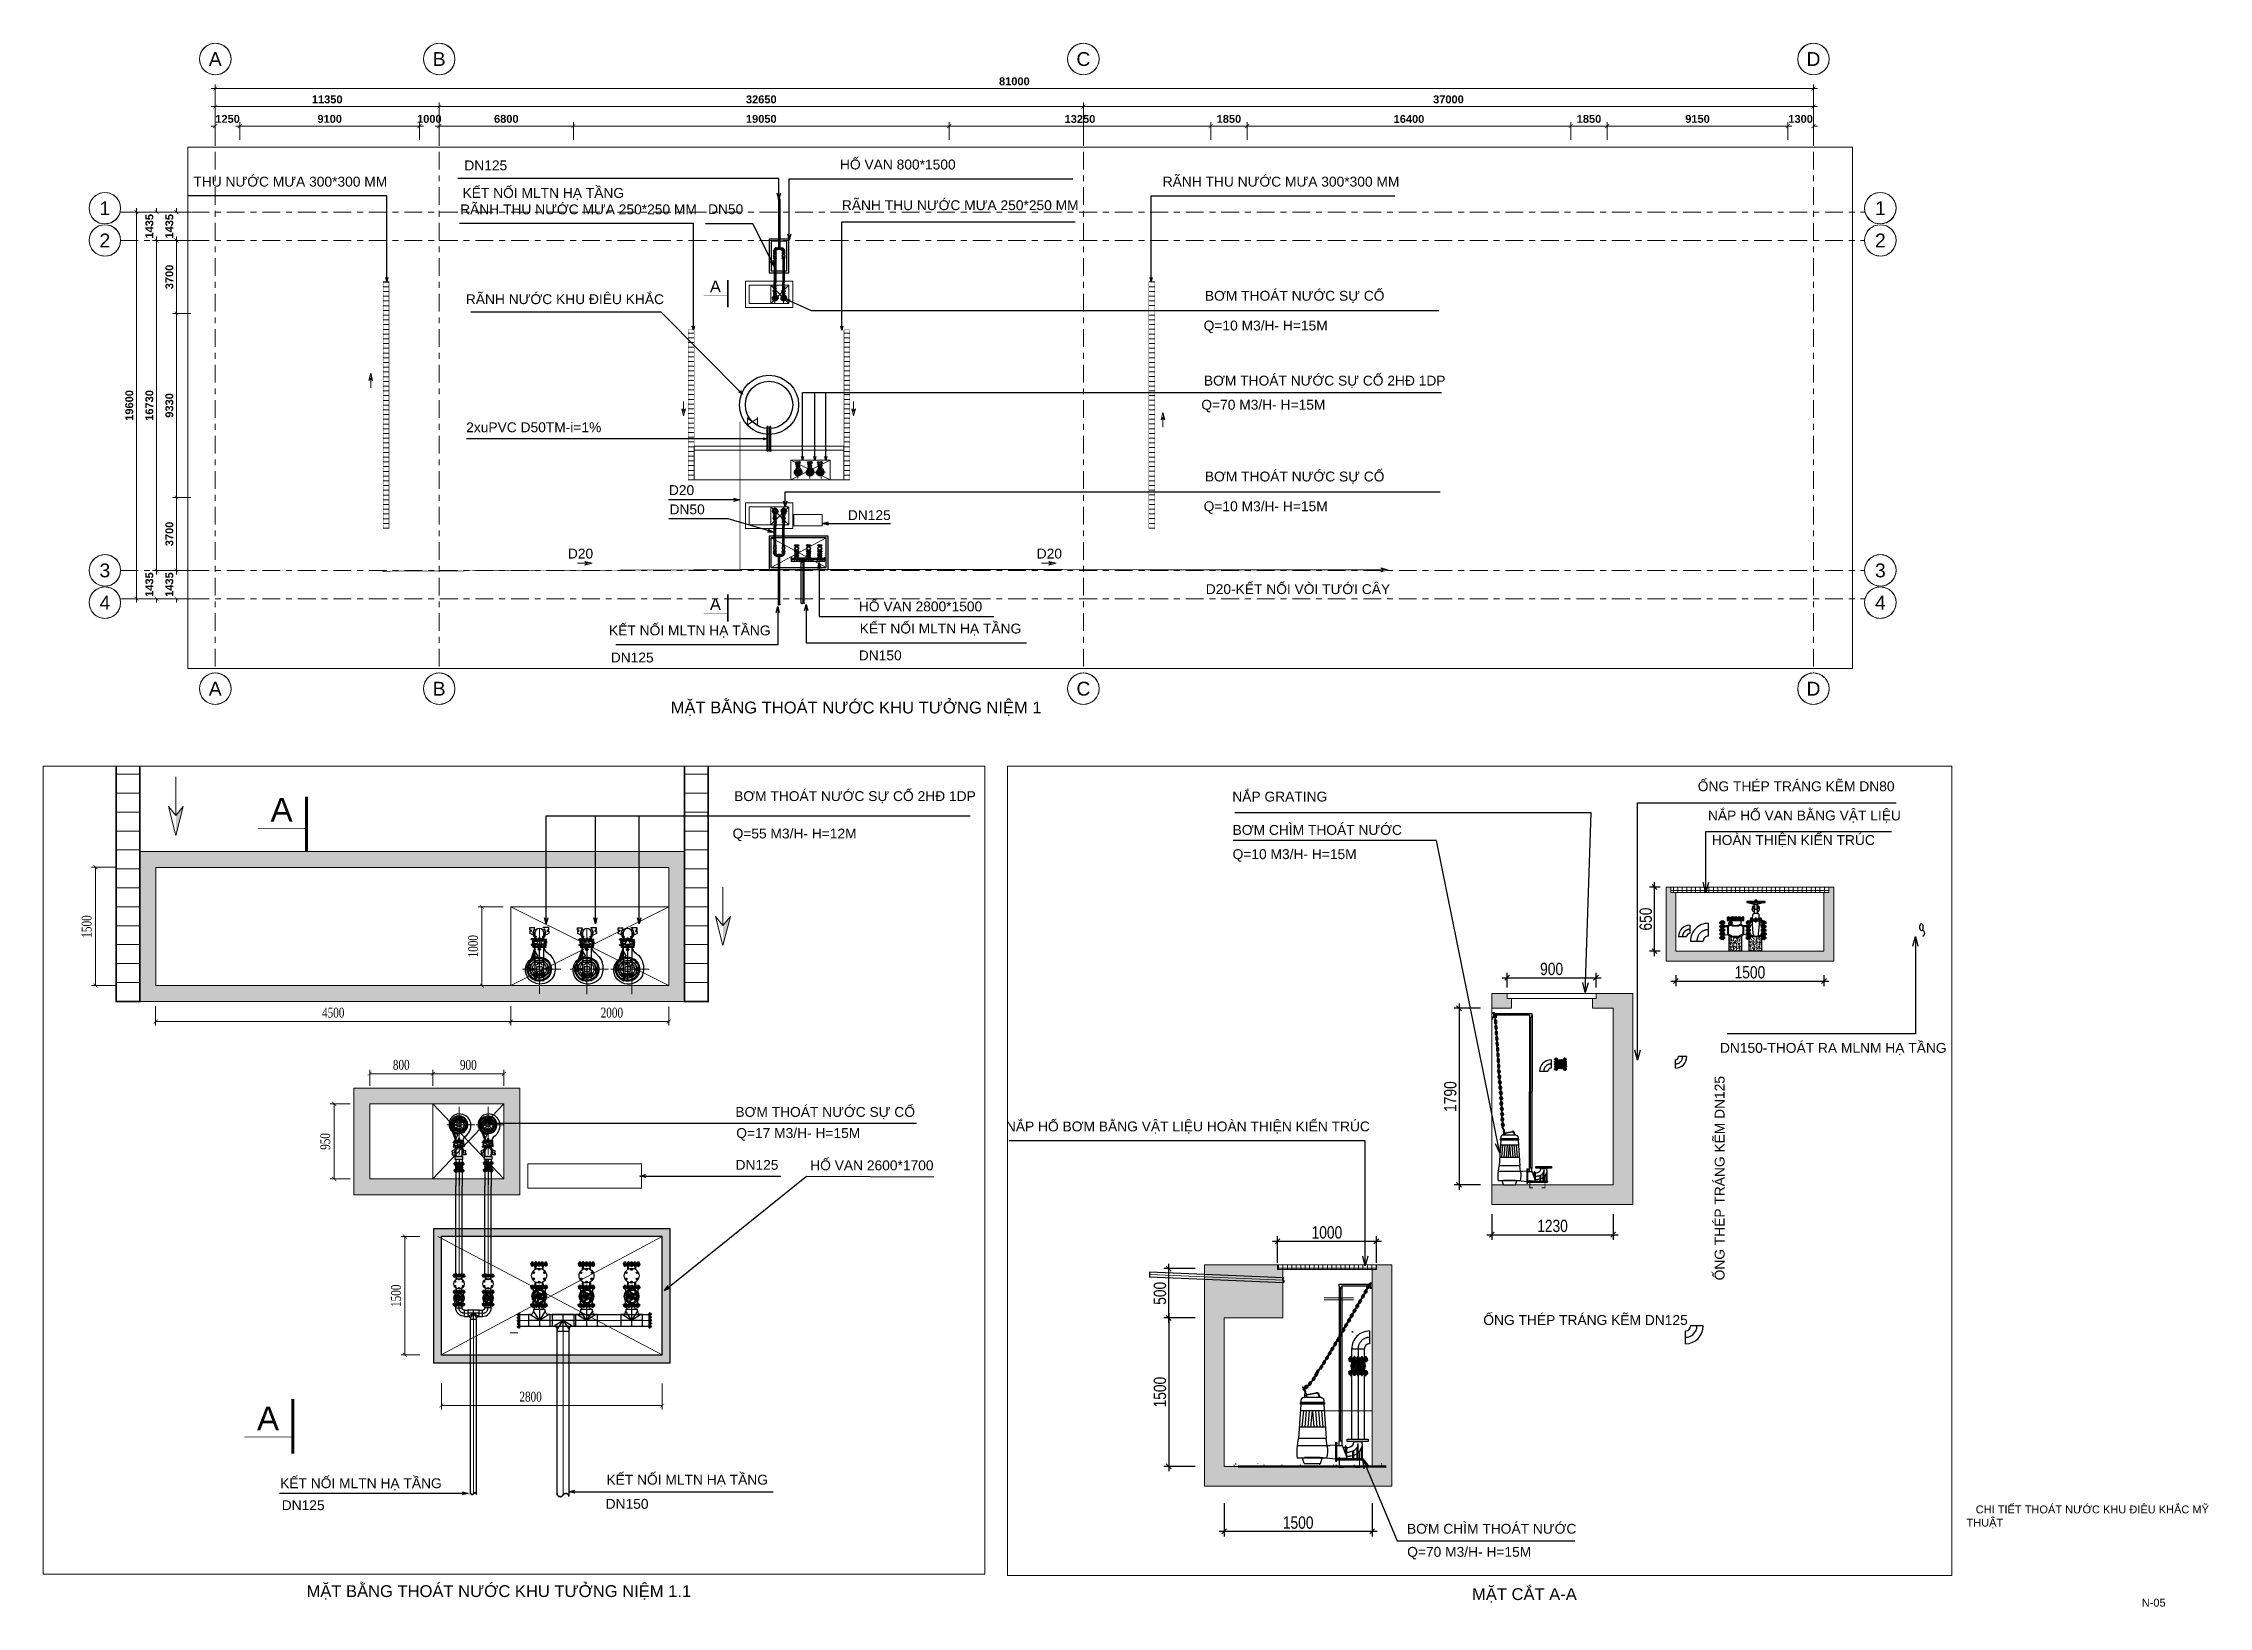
# Paper-space layout 'KTN-1' of a CAD drawing. Header units: millimetres. Extents: x -436 to 113, y -313 to 83.
# The model-space entities are those that its viewports show. They can reach past a viewport. Long polylines and large blocks are cut down to what shows.
import ezdxf
from ezdxf.enums import TextEntityAlignment as Align
from ezdxf.lldxf.tags import DXFTag

# ---------------------------------------------------------------- set-up
doc = ezdxf.new("R2010")
doc.units = ezdxf.units.MM
doc.set_wipeout_variables(frame=1)
for name, pattern in [('ACAD_ISO04W100', [30, 24, -3, 0, -3]), ('CENTER', [3, 1.5, -0.5, 0.5, -0.5]), ('COLD_WATER', [10.5, 6.5, -2, 0, -2]), ('CONTINOUS', [0]), ('DIVIDEX22', [1.25, 0.625, -0.25, 0, -0.125, 0, -0.25]), ('PHANTOM2', [1.25, 0.625, -0.125, 0.125, -0.125, 0.125, -0.125])]:
    doc.linetypes.add(name, pattern=pattern)
doc.layers.get('Defpoints').update_dxf_attribs({"lineweight": 0})
for name, color, linetype, lineweight in [('0-2', 253, 'Continuous', 18), ('0-4', 250, 'Continuous', 5), ('00-N-4-NUOC LANH', 4, 'NU-NUOC LANH', 40), ('00-N-7-THIET BI', 7, 'CONTINOUS', 20), ('00-N-GHI CHU', 7, 'Continuous', 9), ('00-N-TEXT', 7, 'CONTINOUS', 9), ('01. CẤP NƯỚC LẠNH', 5, 'Continuous', 9), ('A-DETL-GENF-1', 253, 'Continuous', 18), ('A-DETL-THIN', 7, 'Continuous', 20), ('A-DIM', 251, 'Continuous', 15), ('A-FLOR-2', 55, 'Continuous', 50), ('A-FLOR-3', 135, 'Continuous', 25), ('A-FLOR-PATT-1', 254, 'Continuous', 18), ('A-KY HIEU', 34, 'Continuous', 20), ('A-TRUC', 250, 'CENTER', 5), ('GTECHCONS-CTN-THIET BI', 10, 'Continuous', 20), ('I-WALL-3', 215, 'Continuous', 35), ('I-WALL-4', 8, 'Continuous', 35), ('ICE-BP', 4, 'Continuous', 25), ('ICE-CENTER', 8, 'CENTER', 0), ('ICE-WALL', 3, 'Continuous', 25), ('N1.4-TP', 4, 'PHANTOM2', 35), ('N1.6-NM', 3, 'DIVIDEX22', 30), ('N2-PK-TB', 2, 'Continuous', 20), ('N2-TEXT01', 3, 'Continuous', 20), ('N2-TEXT02', 2, 'Continuous', 20), ('N3-NOTE', 11, 'Continuous', 13), ('N4--1-OTHER1', 143, 'CONTINOUS', 15), ('N4-OTHER1', 143, 'CONTINOUS', 15)]:
    doc.layers.add(name, color=color, linetype=linetype, lineweight=lineweight)
for name, color, linetype in [('H-N-CWATR-50CW', 3, 'COLD_WATER'), ('H-N-DRAIN-70', 4, 'Continuous'), ('H-N-FITTING-35', 2, 'Continuous'), ('ICE-CEN', 8, 'CENTER'), ('netcat30', 30, 'Continuous'), ('NetHatch', 8, 'Continuous'), ('tongchieudai', 7, 'Continuous'), ('Wellding', 1, 'Continuous')]:
    doc.layers.add(name, color=color, linetype=linetype)
doc.styles.add('A1-arial', font='arial.ttf', dxfattribs={"width": 0.8})
doc.styles.add('ARIAL-H', font='')
doc.styles.add('Arial_1', font='arial.ttf', dxfattribs={"width": 0.8, "height": 125})
doc.styles.add('P-ARIAL', font='arial.ttf', dxfattribs={"height": 3})
doc.styles.add('P-VNTIMEH', font='vntimeh.shx', dxfattribs={"width": 0.75, "height": 300})
doc.styles.get("Standard").update_dxf_attribs({"font": 'arialbd.ttf'})
doc.styles.add('TXT', font='txt.shx')
doc.styles.get('ARIAL-H').set_extended_font_data('.VnArialH')
tags = doc.linetypes.add('NU-NUOC LANH', pattern='A,0.6,-0.4,["CW",TXT,S=0.2,R=0,X=-0.25,Y=-0.1],-0.25', length=1.25).pattern_tags.tags
tags[6] = DXFTag(74, 10)
doc.dimstyles.new('Arial_2_5mm_W0_8', dxfattribs={"dimscale": 304.8, "dimtxt": 127.532425, "dimasz": 0.164042, "dimexe": 0.164042, "dimexo": 0.0625, "dimgap": 0.082021, "dimtad": 1, "dimdec": 0, "dimrnd": 10, "dimzin": 0, "dimdsep": 46, "dimtxsty": 'Arial_1', "dimblk1": 'OBLIQUE', "dimblk2": 'OBLIQUE', "dimsah": 1, "dimcen": 0.09, "dimdle": 0.164042, "dimazin": 0, "dimtfac": 1, "dimtdec": 4, "dimtix": 1, "dimtmove": 0, "dimatfit": 3, "dimfxl": 1.148294, "dimfxlon": 1, "dimtvp": 1, "dimtolj": 1, "dimtzin": 0, "dimarcsym": 2})
doc.dimstyles.new('DIM_LAYOUT A2-A3', dxfattribs={"dimscale": 0, "dimtxt": 2, "dimasz": 1, "dimexe": 1, "dimexo": 0, "dimgap": 0.8, "dimtad": 1, "dimdec": 0, "dimzin": 0, "dimdsep": 46, "dimtxsty": 'Standard', "dimblk": 'ARCHTICK', "dimcen": 1, "dimdle": 1, "dimclrd": 256, "dimclre": 256, "dimclrt": 7, "dimadec": 0, "dimazin": 0, "dimtfac": 1, "dimtdec": 0, "dimtix": 1, "dimtofl": 0, "dimtmove": 2, "dimatfit": 3, "dimfxl": 1, "dimtolj": 1, "dimtzin": 0, "dimarcsym": 0})
doc.dimstyles.new('DimLine', dxfattribs={"dimtxt": 200, "dimasz": 50, "dimexe": 50, "dimexo": 0, "dimgap": 50, "dimtad": 1, "dimdec": 0, "dimzin": 9, "dimdsep": 46, "dimtxsty": 'P-VNTIMEH', "dimblk": 'ARCHTICK', "dimcen": 0, "dimdle": 1, "dimclrd": 256, "dimclre": 256, "dimclrt": 256, "dimadec": 0, "dimazin": 0, "dimtfac": 1, "dimtdec": 0, "dimtix": 1, "dimtmove": 1, "dimatfit": 3, "dimfxl": 500, "dimtfill": 1, "dimtolj": 1, "dimtzin": 0, "dimlwd": -1, "dimlwe": -1, "dimarcsym": 0})
doc.dimstyles.new('N-NOTE', dxfattribs={"dimtxt": 200, "dimasz": 30, "dimexe": 50, "dimexo": 50, "dimgap": 100, "dimtad": 1, "dimdec": 0, "dimdsep": 46, "dimtxsty": 'P-VNTIMEH', "dimblk": 'OPEN30', "dimcen": 0, "dimse1": 1, "dimse2": 1, "dimclrd": 256, "dimclre": 7, "dimclrt": 256, "dimadec": 0, "dimazin": 0, "dimtfac": 1, "dimtdec": 0, "dimtix": 1, "dimtmove": 2, "dimatfit": 3, "dimldrblk": 'OPEN30', "dimfxl": 1, "dimtolj": 1, "dimtzin": 0, "dimarcsym": 0})

psp = doc.layouts.new('KTN-1')

# ---------------------------------------------------------------- texts
at = {"layer": 'N2-TEXT02', "attachment_point": 1, "style": 'P-ARIAL'}
for s, width, insert, char_height in [('\\pi2.34274;CHI TIẾT THOÁT NƯỚC KHU ĐIÊU KHẮC MỸ THUẬT', 63.6364, (51.29, -287.27), 2), ('\\pi11.87987;MẶT BẰNG THOÁT NƯỚC KHU TƯỞNG NIỆM 1.1', 120.1527, (-381.23, -307.48), 3), ('\\pi62.48466;MẶT CẮT A-A', 151.2081, (-136.48, -308.24), 3), ('\\pi13.48539;N-05', 32.702, (82.22, -310.91), 2)]:
    psp.add_mtext_dynamic_manual_height_columns(s, width=width, gutter_width=15, heights=[0], dxfattribs=dict(at, insert=insert, char_height=char_height))

msp = doc.modelspace()

# ---------------------------------------------------------------- texts
at = {"layer": '00-N-TEXT', "color": 2, "style": 'P-ARIAL'}
for s, height, p in [('NẮP HỐ VAN BẰNG VẬT LIỆU ', 100, (1509395.3, -174785.3)), ('BƠM CHÌM THOÁT NƯỚC', 100, (1504577.2, -174932.1)), (' HOÀN THIỆN KIẾN TRÚC', 100, (1509395.3, -175034.4)), ('Q=10 M3/H- H=15M', 100, (1504577.2, -175177.4)), ('NẮP HỐ BƠM BẰNG VẬT LIỆU HOÀN THIỆN KIẾN TRÚC', 100, (1502278.9, -177938.7)), ('BƠM CHÌM THOÁT NƯỚC', 100, (1506344.9, -182018.8)), ('Q=70 M3/H- H=15M', 100, (1506346.9, -182253)), ('DN125', 500, (1410975, -197371.7, -35.7)), ('HỐ VAN 800*1500', 500, (1430014, -197327.1)), ('RÃNH THU NƯỚC MƯA 300*300 MM', 500, (1395069, -198196.3)), ('RÃNH THU NƯỚC MƯA 300*300 MM', 500, (1446368.4, -198195.7)), ('KẾT NỐI MLTN HẠ TẦNG', 500, (1410884.9, -198767.3)), ('RÃNH THU NƯỚC MƯA 250*250 MM', 500, (1430110.5, -199389.8)), ('RÃNH THU NƯỚC MƯA 250*250 MM', 500, (1410763.3, -199601.7)), ('DN50', 500, (1423327.2, -199593.2, -7.9)), ('BƠM THOÁT NƯỚC SỰ CỐ', 500, (1448506.8, -203983.3, 1)), ('RÃNH NƯỚC KHU ĐIÊU KHẮC', 500, (1411053.2, -204155.2, 5.4)), ('Q=10 M3/H- H=15M', 500, (1448446.4, -205491.9)), ('BƠM THOÁT NƯỚC SỰ CỐ 2HĐ 1DP', 500, (1448457.8, -208285.6)), ('Q=70 M3/H- H=15M', 500, (1448328.2, -209507.5)), ('2xuPVC D50TM-i=1%%%', 500, (1411069.6, -210652.2)), ('BƠM THOÁT NƯỚC SỰ CỐ 2HĐ 1DP', 125, (1137570.5, -210524)), ('Q=55 M3/H- H=12M', 125, (1137550.7, -210998.1)), ('BƠM THOÁT NƯỚC SỰ CỐ', 500, (1448506.8, -213147.2, 1)), ('D20', 500, (1421343.3, -213834.3)), ('Q=10 M3/H- H=15M', 500, (1448446.4, -214655.8)), ('BƠM THOÁT NƯỚC SỰ CỐ', 125, (1137586.7, -214527.4, 1)), ('DN50', 500, (1421374.9, -214812.8, -7.9)), ('Q=17 M3/H- H=15M', 125, (1137597.1, -214794.7)), ('DN125', 500, (1430412.9, -215105.4, -7.9)), ('DN125', 125, (1137589, -215198.6, -7.9)), ('HỐ VAN 2600*1700', 125, (1138534.7, -215204.5)), ('D20', 500, (1416222.4, -217054.5, -7.9)), ('D20', 500, (1439984.4, -217054.5, -7.9)), ('D20-KẾT NỐI VÒI TƯỚI CÂY ', 500, (1448551.9, -218857.5)), ('KẾT NỐI MLTN HẠ TẦNG', 125, (1135952.9, -219189.4)), ('KẾT NỐI MLTN HẠ TẦNG', 125, (1131819, -219234.1)), ('HỐ VAN 2800*1500', 500, (1430972.4, -219735.2)), ('DN125', 125, (1131838.8, -219512.9, -35.7)), ('DN150', 125, (1135942.5, -219495.5)), ('KẾT NỐI MLTN HẠ TẦNG', 500, (1418306.8, -220951.1)), ('KẾT NỐI MLTN HẠ TẦNG', 500, (1431014.9, -220855.1)), ('DN125', 500, (1418396.8, -222325.2, -35.7)), ('DN150', 500, (1430967.5, -222216.4))]:
    msp.add_text(s, height=height, dxfattribs=at).set_placement(p)
at = {"layer": '00-N-TEXT', "color": 2, "char_height": 100, "attachment_point": 3, "style": 'P-ARIAL'}
for s, insert, width in [('NẮP GRATING', (1505536.5, -174493.9, 6.5), 2137.388), ('ỐNG THÉP TRÁNG KẼM DN80', (1511287, -174389.1, 3.3), 2137.388), ('DN150-THOÁT RA MLNM HẠ TẦNG', (1511814.3, -177042.3, 34.1), 2759.724), ('ỐNG THÉP TRÁNG KẼM DN125', (1509190.9, -179801.8, 3.3), 2137.388)]:
    msp.add_mtext(s, dxfattribs=dict(at, insert=insert, width=width))
at = {"layer": '00-N-TEXT', "color": 2, "insert": (1509464, -177377.4, 3.3), "char_height": 100, "width": 2137.388, "attachment_point": 3, "rotation": 90, "style": 'P-ARIAL'}
msp.add_mtext('ỐNG THÉP TRÁNG KẼM DN125', dxfattribs=at)
at = {"layer": 'N2-TEXT01', "style": 'ARIAL-H'}
for height, p in [(600, (1423421.5, -203564)), (300, (1131697.2, -210783.7)), (300, (1131525.6, -218499.4)), (600, (1423421.5, -219671.3))]:
    msp.add_text('a', height=height, dxfattribs=at).set_placement(p)

# ---------------------------------------------------------------- blocks, each defined once
blk = doc.blocks.new('_ArchTick')
at = {"color": 0, "linetype": 'ByBlock', "const_width": 0.15}
blk.add_lwpolyline([(-0.5, -0.5), (0.5, 0.5)], dxfattribs=at)
blk = doc.blocks.new('*D45')
at = {"layer": 'A-DIM', "lineweight": -2, "ltscale": 3, "transparency": 16777216}
for p, q in [((-389.35, 298.84), (-390.35, 298.84)), ((-389.35, 295.36), (-389.35, 299.84)), ((-383.1, 295.36), (-383.1, 299.84)), ((-383.1, 298.84), (-382.1, 298.84))]:
    blk.add_line(p, q, dxfattribs=at)
at = {"layer": 'Defpoints', "color": 0, "ltscale": 3, "transparency": 16777216}
for p in [(-383.1, 298.84), (-389.35, 295.36), (-383.1, 295.36)]:
    blk.add_point(p, dxfattribs=at)
at = {"layer": 'A-DIM', "lineweight": -2, "ltscale": 3, "transparency": 16777216}
blk.add_blockref('_ArchTick', (-389.35, 298.84), dxfattribs=at)
at = {"layer": 'A-DIM', "lineweight": -2, "ltscale": 3, "transparency": 16777216, "rotation": 180}
blk.add_blockref('_ArchTick', (-383.1, 298.84), dxfattribs=at)
at = {"layer": 'A-DIM', "color": 7, "ltscale": 3, "transparency": 16777216, "insert": (-386.23, 300.66), "char_height": 2, "attachment_point": 5}
blk.add_mtext('\\A1;1250', dxfattribs=at)
blk = doc.blocks.new('*D46')
at = {"layer": 'A-DIM', "lineweight": -2, "ltscale": 3, "transparency": 16777216}
for p, q in [((-384.1, 298.84), (-336.6, 298.84)), ((-383.1, 295.36), (-383.1, 299.84)), ((-337.6, 295.36), (-337.6, 299.84))]:
    blk.add_line(p, q, dxfattribs=at)
at = {"layer": 'Defpoints', "color": 0, "ltscale": 3, "transparency": 16777216}
for p in [(-337.6, 298.84), (-383.1, 295.36), (-337.6, 295.36)]:
    blk.add_point(p, dxfattribs=at)
at = {"layer": 'A-DIM', "lineweight": -2, "ltscale": 3, "transparency": 16777216, "rotation": 180}
blk.add_blockref('_ArchTick', (-383.1, 298.84), dxfattribs=at)
at = {"layer": 'A-DIM', "lineweight": -2, "ltscale": 3, "transparency": 16777216}
blk.add_blockref('_ArchTick', (-337.6, 298.84), dxfattribs=at)
at = {"layer": 'A-DIM', "color": 7, "ltscale": 3, "transparency": 16777216, "insert": (-360.35, 300.66), "char_height": 2, "attachment_point": 5}
blk.add_mtext('\\A1;9100', dxfattribs=at)
blk = doc.blocks.new('*D47')
at = {"layer": 'A-DIM', "lineweight": -2, "ltscale": 3, "transparency": 16777216}
for p, q in [((-337.6, 298.84), (-338.6, 298.84)), ((-337.6, 295.36), (-337.6, 299.84)), ((-332.6, 295.36), (-332.6, 299.84)), ((-332.6, 298.84), (-331.6, 298.84))]:
    blk.add_line(p, q, dxfattribs=at)
at = {"layer": 'Defpoints', "color": 0, "ltscale": 3, "transparency": 16777216}
for p in [(-332.6, 298.84), (-337.6, 295.36), (-332.6, 295.36)]:
    blk.add_point(p, dxfattribs=at)
at = {"layer": 'A-DIM', "lineweight": -2, "ltscale": 3, "transparency": 16777216}
blk.add_blockref('_ArchTick', (-337.6, 298.84), dxfattribs=at)
at = {"layer": 'A-DIM', "lineweight": -2, "ltscale": 3, "transparency": 16777216, "rotation": 180}
blk.add_blockref('_ArchTick', (-332.6, 298.84), dxfattribs=at)
at = {"layer": 'A-DIM', "color": 7, "ltscale": 3, "transparency": 16777216, "insert": (-335.1, 300.66), "char_height": 2, "attachment_point": 5}
blk.add_mtext('\\A1;1000', dxfattribs=at)
blk = doc.blocks.new('*D48')
at = {"layer": 'A-DIM', "lineweight": -2, "ltscale": 3, "transparency": 16777216}
for p, q in [((-333.6, 298.84), (-297.6, 298.84)), ((-332.6, 295.36), (-332.6, 299.84)), ((-298.6, 295.36), (-298.6, 299.84))]:
    blk.add_line(p, q, dxfattribs=at)
at = {"layer": 'Defpoints', "color": 0, "ltscale": 3, "transparency": 16777216}
for p in [(-298.6, 298.84), (-332.6, 295.36), (-298.6, 295.36)]:
    blk.add_point(p, dxfattribs=at)
at = {"layer": 'A-DIM', "lineweight": -2, "ltscale": 3, "transparency": 16777216, "rotation": 180}
blk.add_blockref('_ArchTick', (-332.6, 298.84), dxfattribs=at)
at = {"layer": 'A-DIM', "lineweight": -2, "ltscale": 3, "transparency": 16777216}
blk.add_blockref('_ArchTick', (-298.6, 298.84), dxfattribs=at)
at = {"layer": 'A-DIM', "color": 7, "ltscale": 3, "transparency": 16777216, "insert": (-315.6, 300.66), "char_height": 2, "attachment_point": 5}
blk.add_mtext('\\A1;6800', dxfattribs=at)
blk = doc.blocks.new('*D49')
at = {"layer": 'A-DIM', "lineweight": -2, "ltscale": 3, "transparency": 16777216}
for p, q in [((-299.6, 298.84), (-202.35, 298.84)), ((-298.6, 295.36), (-298.6, 299.84)), ((-203.35, 295.36), (-203.35, 299.84))]:
    blk.add_line(p, q, dxfattribs=at)
at = {"layer": 'Defpoints', "color": 0, "ltscale": 3, "transparency": 16777216}
for p in [(-203.35, 298.84), (-298.6, 295.36), (-203.35, 295.36)]:
    blk.add_point(p, dxfattribs=at)
at = {"layer": 'A-DIM', "lineweight": -2, "ltscale": 3, "transparency": 16777216, "rotation": 180}
blk.add_blockref('_ArchTick', (-298.6, 298.84), dxfattribs=at)
at = {"layer": 'A-DIM', "lineweight": -2, "ltscale": 3, "transparency": 16777216}
blk.add_blockref('_ArchTick', (-203.35, 298.84), dxfattribs=at)
at = {"layer": 'A-DIM', "color": 7, "ltscale": 3, "transparency": 16777216, "insert": (-250.98, 300.66), "char_height": 2, "attachment_point": 5}
blk.add_mtext('\\A1;19050', dxfattribs=at)
blk = doc.blocks.new('*D51')
at = {"layer": 'A-DIM', "lineweight": -2, "ltscale": 3, "transparency": 16777216}
for p, q in [((-138.1, 298.84), (-126.85, 298.84)), ((-137.1, 295.36), (-137.1, 299.84)), ((-127.85, 295.36), (-127.85, 299.84))]:
    blk.add_line(p, q, dxfattribs=at)
at = {"layer": 'Defpoints', "color": 0, "ltscale": 3, "transparency": 16777216}
for p in [(-127.85, 298.84), (-137.1, 295.36), (-127.85, 295.36)]:
    blk.add_point(p, dxfattribs=at)
at = {"layer": 'A-DIM', "lineweight": -2, "ltscale": 3, "transparency": 16777216, "rotation": 180}
blk.add_blockref('_ArchTick', (-137.1, 298.84), dxfattribs=at)
at = {"layer": 'A-DIM', "lineweight": -2, "ltscale": 3, "transparency": 16777216}
blk.add_blockref('_ArchTick', (-127.85, 298.84), dxfattribs=at)
at = {"layer": 'A-DIM', "color": 7, "ltscale": 3, "transparency": 16777216, "insert": (-132.48, 300.66), "char_height": 2, "attachment_point": 5}
blk.add_mtext('\\A1;1850', dxfattribs=at)
blk = doc.blocks.new('*D53')
at = {"layer": 'A-DIM', "lineweight": -2, "ltscale": 3, "transparency": 16777216}
for p, q in [((-46.85, 298.84), (-35.6, 298.84)), ((-45.85, 295.36), (-45.85, 299.84)), ((-36.6, 295.36), (-36.6, 299.84))]:
    blk.add_line(p, q, dxfattribs=at)
at = {"layer": 'Defpoints', "color": 0, "ltscale": 3, "transparency": 16777216}
for p in [(-36.6, 298.84), (-45.85, 295.36), (-36.6, 295.36)]:
    blk.add_point(p, dxfattribs=at)
at = {"layer": 'A-DIM', "lineweight": -2, "ltscale": 3, "transparency": 16777216, "rotation": 180}
blk.add_blockref('_ArchTick', (-45.85, 298.84), dxfattribs=at)
at = {"layer": 'A-DIM', "lineweight": -2, "ltscale": 3, "transparency": 16777216}
blk.add_blockref('_ArchTick', (-36.6, 298.84), dxfattribs=at)
at = {"layer": 'A-DIM', "color": 7, "ltscale": 3, "transparency": 16777216, "insert": (-41.23, 300.66), "char_height": 2, "attachment_point": 5}
blk.add_mtext('\\A1;1850', dxfattribs=at)
blk = doc.blocks.new('*D54')
at = {"layer": 'A-DIM', "lineweight": -2, "ltscale": 3, "transparency": 16777216}
for p, q in [((-37.6, 298.84), (10.15, 298.84)), ((-36.6, 295.36), (-36.6, 299.84)), ((9.15, 295.36), (9.15, 299.84))]:
    blk.add_line(p, q, dxfattribs=at)
at = {"layer": 'Defpoints', "color": 0, "ltscale": 3, "transparency": 16777216}
for p in [(9.15, 298.84), (-36.6, 295.36), (9.15, 295.36)]:
    blk.add_point(p, dxfattribs=at)
at = {"layer": 'A-DIM', "lineweight": -2, "ltscale": 3, "transparency": 16777216, "rotation": 180}
blk.add_blockref('_ArchTick', (-36.6, 298.84), dxfattribs=at)
at = {"layer": 'A-DIM', "lineweight": -2, "ltscale": 3, "transparency": 16777216}
blk.add_blockref('_ArchTick', (9.15, 298.84), dxfattribs=at)
at = {"layer": 'A-DIM', "color": 7, "ltscale": 3, "transparency": 16777216, "insert": (-13.73, 300.66), "char_height": 2, "attachment_point": 5}
blk.add_mtext('\\A1;9150', dxfattribs=at)
blk = doc.blocks.new('*D55')
at = {"layer": 'A-DIM', "lineweight": -2, "ltscale": 3, "transparency": 16777216}
for p, q in [((9.15, 298.84), (8.15, 298.84)), ((9.15, 295.36), (9.15, 299.84)), ((15.65, 295.36), (15.65, 299.84)), ((15.65, 298.84), (16.65, 298.84))]:
    blk.add_line(p, q, dxfattribs=at)
at = {"layer": 'Defpoints', "color": 0, "ltscale": 3, "transparency": 16777216}
for p in [(15.65, 298.84), (9.15, 295.36), (15.65, 295.36)]:
    blk.add_point(p, dxfattribs=at)
at = {"layer": 'A-DIM', "lineweight": -2, "ltscale": 3, "transparency": 16777216}
blk.add_blockref('_ArchTick', (9.15, 298.84), dxfattribs=at)
at = {"layer": 'A-DIM', "lineweight": -2, "ltscale": 3, "transparency": 16777216, "rotation": 180}
blk.add_blockref('_ArchTick', (15.65, 298.84), dxfattribs=at)
at = {"layer": 'A-DIM', "color": 7, "ltscale": 3, "transparency": 16777216, "insert": (12.4, 300.66), "char_height": 2, "attachment_point": 5}
blk.add_mtext('\\A1;1300', dxfattribs=at)
blk = doc.blocks.new('*D56')
at = {"layer": 'A-DIM', "lineweight": -2, "ltscale": 3, "transparency": 16777216}
for p, q in [((-390.35, 303.79), (-331.6, 303.79)), ((-389.35, 295.36), (-389.35, 304.79)), ((-332.6, 295.36), (-332.6, 304.79))]:
    blk.add_line(p, q, dxfattribs=at)
at = {"layer": 'Defpoints', "color": 0, "ltscale": 3, "transparency": 16777216}
for p in [(-332.6, 303.79), (-389.35, 295.36), (-332.6, 295.36)]:
    blk.add_point(p, dxfattribs=at)
at = {"layer": 'A-DIM', "lineweight": -2, "ltscale": 3, "transparency": 16777216, "rotation": 180}
blk.add_blockref('_ArchTick', (-389.35, 303.79), dxfattribs=at)
at = {"layer": 'A-DIM', "lineweight": -2, "ltscale": 3, "transparency": 16777216}
blk.add_blockref('_ArchTick', (-332.6, 303.79), dxfattribs=at)
at = {"layer": 'A-DIM', "color": 7, "ltscale": 3, "transparency": 16777216, "insert": (-360.98, 305.61), "char_height": 2, "attachment_point": 5}
blk.add_mtext('\\A1;11350', dxfattribs=at)
blk = doc.blocks.new('*D57')
at = {"layer": 'A-DIM', "lineweight": -2, "ltscale": 3, "transparency": 16777216}
for p, q in [((-333.6, 303.79), (-168.35, 303.79)), ((-332.6, 295.36), (-332.6, 304.79)), ((-169.35, 295.36), (-169.35, 304.79))]:
    blk.add_line(p, q, dxfattribs=at)
at = {"layer": 'Defpoints', "color": 0, "ltscale": 3, "transparency": 16777216}
for p in [(-169.35, 303.79), (-332.6, 295.36), (-169.35, 295.36)]:
    blk.add_point(p, dxfattribs=at)
at = {"layer": 'A-DIM', "lineweight": -2, "ltscale": 3, "transparency": 16777216, "rotation": 180}
blk.add_blockref('_ArchTick', (-332.6, 303.79), dxfattribs=at)
at = {"layer": 'A-DIM', "lineweight": -2, "ltscale": 3, "transparency": 16777216}
blk.add_blockref('_ArchTick', (-169.35, 303.79), dxfattribs=at)
at = {"layer": 'A-DIM', "color": 7, "ltscale": 3, "transparency": 16777216, "insert": (-250.98, 305.61), "char_height": 2, "attachment_point": 5}
blk.add_mtext('\\A1;32650', dxfattribs=at)
blk = doc.blocks.new('*D58')
at = {"layer": 'A-DIM', "lineweight": -2, "ltscale": 3, "transparency": 16777216}
for p, q in [((-170.35, 303.79), (16.65, 303.79)), ((-169.35, 295.36), (-169.35, 304.79)), ((15.65, 295.36), (15.65, 304.79))]:
    blk.add_line(p, q, dxfattribs=at)
at = {"layer": 'Defpoints', "color": 0, "ltscale": 3, "transparency": 16777216}
for p in [(15.65, 303.79), (-169.35, 295.36), (15.65, 295.36)]:
    blk.add_point(p, dxfattribs=at)
at = {"layer": 'A-DIM', "lineweight": -2, "ltscale": 3, "transparency": 16777216, "rotation": 180}
blk.add_blockref('_ArchTick', (-169.35, 303.79), dxfattribs=at)
at = {"layer": 'A-DIM', "lineweight": -2, "ltscale": 3, "transparency": 16777216}
blk.add_blockref('_ArchTick', (15.65, 303.79), dxfattribs=at)
at = {"layer": 'A-DIM', "color": 7, "ltscale": 3, "transparency": 16777216, "insert": (-76.85, 305.61), "char_height": 2, "attachment_point": 5}
blk.add_mtext('\\A1;37000', dxfattribs=at)
blk = doc.blocks.new('*D59')
at = {"layer": 'A-DIM', "lineweight": -2, "ltscale": 3, "transparency": 16777216}
for p, q in [((-390.35, 308.37), (16.65, 308.37)), ((-389.35, 295.36), (-389.35, 309.37)), ((15.65, 295.36), (15.65, 309.37))]:
    blk.add_line(p, q, dxfattribs=at)
at = {"layer": 'Defpoints', "color": 0, "ltscale": 3, "transparency": 16777216}
for p in [(15.65, 308.37), (-389.35, 295.36), (15.65, 295.36)]:
    blk.add_point(p, dxfattribs=at)
at = {"layer": 'A-DIM', "lineweight": -2, "ltscale": 3, "transparency": 16777216, "rotation": 180}
blk.add_blockref('_ArchTick', (-389.35, 308.37), dxfattribs=at)
at = {"layer": 'A-DIM', "lineweight": -2, "ltscale": 3, "transparency": 16777216}
blk.add_blockref('_ArchTick', (15.65, 308.37), dxfattribs=at)
at = {"layer": 'A-DIM', "color": 7, "ltscale": 3, "transparency": 16777216, "insert": (-186.85, 310.19), "char_height": 2, "attachment_point": 5}
blk.add_mtext('\\A1;81000', dxfattribs=at)
blk = doc.blocks.new('*D60')
at = {"layer": 'A-DIM', "lineweight": -2, "ltscale": 3, "transparency": 16777216}
for p, q in [((-395.55, 277.03), (-400.16, 277.03)), ((-399.16, 277.03), (-399.16, 278.03)), ((-395.55, 269.85), (-400.16, 269.85)), ((-399.16, 269.85), (-399.16, 268.85))]:
    blk.add_line(p, q, dxfattribs=at)
at = {"layer": 'Defpoints', "color": 0, "ltscale": 3, "transparency": 16777216}
for p in [(-395.55, 277.03), (-399.16, 269.85), (-395.55, 269.85)]:
    blk.add_point(p, dxfattribs=at)
at = {"layer": 'A-DIM', "lineweight": -2, "ltscale": 3, "transparency": 16777216}
for p, rotation in [((-399.16, 277.03), 270), ((-399.16, 269.85), 90)]:
    blk.add_blockref('_ArchTick', p, dxfattribs=dict(at, rotation=rotation))
at = {"layer": 'A-DIM', "color": 7, "ltscale": 3, "transparency": 16777216, "insert": (-400.98, 273.44), "char_height": 2, "attachment_point": 5, "rotation": 90}
blk.add_mtext('\\A1;1435', dxfattribs=at)
blk = doc.blocks.new('*D61')
at = {"layer": 'A-DIM', "lineweight": -2, "ltscale": 3, "transparency": 16777216}
for p, q in [((-395.55, 269.85), (-400.16, 269.85)), ((-399.16, 270.85), (-399.16, 250.35)), ((-395.55, 251.35), (-400.16, 251.35))]:
    blk.add_line(p, q, dxfattribs=at)
at = {"layer": 'Defpoints', "color": 0, "ltscale": 3, "transparency": 16777216}
for p in [(-395.55, 269.85), (-399.16, 251.35), (-395.55, 251.35)]:
    blk.add_point(p, dxfattribs=at)
at = {"layer": 'A-DIM', "lineweight": -2, "ltscale": 3, "transparency": 16777216}
for p, rotation in [((-399.16, 269.85), 90), ((-399.16, 251.35), 270)]:
    blk.add_blockref('_ArchTick', p, dxfattribs=dict(at, rotation=rotation))
at = {"layer": 'A-DIM', "color": 7, "ltscale": 3, "transparency": 16777216, "insert": (-400.98, 260.6), "char_height": 2, "attachment_point": 5, "rotation": 90}
blk.add_mtext('\\A1;3700', dxfattribs=at)
blk = doc.blocks.new('*D62')
at = {"layer": 'A-DIM', "lineweight": -2, "ltscale": 3, "transparency": 16777216}
for p, q in [((-395.55, 251.35), (-400.16, 251.35)), ((-399.16, 252.35), (-399.16, 203.7)), ((-395.55, 204.7), (-400.16, 204.7))]:
    blk.add_line(p, q, dxfattribs=at)
at = {"layer": 'Defpoints', "color": 0, "ltscale": 3, "transparency": 16777216}
for p in [(-395.55, 251.35), (-399.16, 204.7), (-395.55, 204.7)]:
    blk.add_point(p, dxfattribs=at)
at = {"layer": 'A-DIM', "lineweight": -2, "ltscale": 3, "transparency": 16777216}
for p, rotation in [((-399.16, 251.35), 90), ((-399.16, 204.7), 270)]:
    blk.add_blockref('_ArchTick', p, dxfattribs=dict(at, rotation=rotation))
at = {"layer": 'A-DIM', "color": 7, "ltscale": 3, "transparency": 16777216, "insert": (-400.98, 228.03), "char_height": 2, "attachment_point": 5, "rotation": 90}
blk.add_mtext('\\A1;9330', dxfattribs=at)
blk = doc.blocks.new('*D63')
at = {"layer": 'A-DIM', "lineweight": -2, "ltscale": 3, "transparency": 16777216}
for p, q in [((-395.55, 204.7), (-400.16, 204.7)), ((-399.16, 205.7), (-399.16, 185.2)), ((-395.55, 186.2), (-400.16, 186.2))]:
    blk.add_line(p, q, dxfattribs=at)
at = {"layer": 'Defpoints', "color": 0, "ltscale": 3, "transparency": 16777216}
for p in [(-395.55, 204.7), (-399.16, 186.2), (-395.55, 186.2)]:
    blk.add_point(p, dxfattribs=at)
at = {"layer": 'A-DIM', "lineweight": -2, "ltscale": 3, "transparency": 16777216}
for p, rotation in [((-399.16, 204.7), 90), ((-399.16, 186.2), 270)]:
    blk.add_blockref('_ArchTick', p, dxfattribs=dict(at, rotation=rotation))
at = {"layer": 'A-DIM', "color": 7, "ltscale": 3, "transparency": 16777216, "insert": (-400.98, 195.45), "char_height": 2, "attachment_point": 5, "rotation": 90}
blk.add_mtext('\\A1;3700', dxfattribs=at)
blk = doc.blocks.new('*D64')
at = {"layer": 'A-DIM', "lineweight": -2, "ltscale": 3, "transparency": 16777216}
for p, q in [((-399.16, 186.2), (-399.16, 187.2)), ((-395.55, 186.2), (-400.16, 186.2)), ((-395.55, 179.03), (-400.16, 179.03)), ((-399.16, 179.03), (-399.16, 178.03))]:
    blk.add_line(p, q, dxfattribs=at)
at = {"layer": 'Defpoints', "color": 0, "ltscale": 3, "transparency": 16777216}
for p in [(-395.55, 186.2), (-399.16, 179.03), (-395.55, 179.03)]:
    blk.add_point(p, dxfattribs=at)
at = {"layer": 'A-DIM', "lineweight": -2, "ltscale": 3, "transparency": 16777216}
for p, rotation in [((-399.16, 186.2), 270), ((-399.16, 179.03), 90)]:
    blk.add_blockref('_ArchTick', p, dxfattribs=dict(at, rotation=rotation))
at = {"layer": 'A-DIM', "color": 7, "ltscale": 3, "transparency": 16777216, "insert": (-400.98, 182.61), "char_height": 2, "attachment_point": 5, "rotation": 90}
blk.add_mtext('\\A1;1435', dxfattribs=at)
blk = doc.blocks.new('*D65')
at = {"layer": 'A-DIM', "lineweight": -2, "ltscale": 3, "transparency": 16777216}
for p, q in [((-395.55, 277.03), (-405.22, 277.03)), ((-404.22, 277.03), (-404.22, 278.03)), ((-395.55, 269.85), (-405.22, 269.85)), ((-404.22, 269.85), (-404.22, 268.85))]:
    blk.add_line(p, q, dxfattribs=at)
at = {"layer": 'Defpoints', "color": 0, "ltscale": 3, "transparency": 16777216}
for p in [(-395.55, 277.03), (-404.22, 269.85), (-395.55, 269.85)]:
    blk.add_point(p, dxfattribs=at)
at = {"layer": 'A-DIM', "lineweight": -2, "ltscale": 3, "transparency": 16777216}
for p, rotation in [((-404.22, 277.03), 270), ((-404.22, 269.85), 90)]:
    blk.add_blockref('_ArchTick', p, dxfattribs=dict(at, rotation=rotation))
at = {"layer": 'A-DIM', "color": 7, "ltscale": 3, "transparency": 16777216, "insert": (-406.04, 273.44), "char_height": 2, "attachment_point": 5, "rotation": 90}
blk.add_mtext('\\A1;1435', dxfattribs=at)
blk = doc.blocks.new('*D66')
at = {"layer": 'A-DIM', "lineweight": -2, "ltscale": 3, "transparency": 16777216}
for p, q in [((-395.55, 269.85), (-405.22, 269.85)), ((-404.22, 270.85), (-404.22, 185.2)), ((-395.55, 186.2), (-405.22, 186.2))]:
    blk.add_line(p, q, dxfattribs=at)
at = {"layer": 'Defpoints', "color": 0, "ltscale": 3, "transparency": 16777216}
for p in [(-395.55, 269.85), (-404.22, 186.2), (-395.55, 186.2)]:
    blk.add_point(p, dxfattribs=at)
at = {"layer": 'A-DIM', "lineweight": -2, "ltscale": 3, "transparency": 16777216}
for p, rotation in [((-404.22, 269.85), 90), ((-404.22, 186.2), 270)]:
    blk.add_blockref('_ArchTick', p, dxfattribs=dict(at, rotation=rotation))
at = {"layer": 'A-DIM', "color": 7, "ltscale": 3, "transparency": 16777216, "insert": (-406.04, 228.03), "char_height": 2, "attachment_point": 5, "rotation": 90}
blk.add_mtext('\\A1;16730', dxfattribs=at)
blk = doc.blocks.new('*D67')
at = {"layer": 'A-DIM', "lineweight": -2, "ltscale": 3, "transparency": 16777216}
for p, q in [((-404.22, 186.2), (-404.22, 187.2)), ((-395.55, 186.2), (-405.22, 186.2)), ((-395.55, 179.03), (-405.22, 179.03)), ((-404.22, 179.03), (-404.22, 178.03))]:
    blk.add_line(p, q, dxfattribs=at)
at = {"layer": 'Defpoints', "color": 0, "ltscale": 3, "transparency": 16777216}
for p in [(-395.55, 186.2), (-404.22, 179.03), (-395.55, 179.03)]:
    blk.add_point(p, dxfattribs=at)
at = {"layer": 'A-DIM', "lineweight": -2, "ltscale": 3, "transparency": 16777216}
for p, rotation in [((-404.22, 186.2), 270), ((-404.22, 179.03), 90)]:
    blk.add_blockref('_ArchTick', p, dxfattribs=dict(at, rotation=rotation))
at = {"layer": 'A-DIM', "color": 7, "ltscale": 3, "transparency": 16777216, "insert": (-406.04, 182.61), "char_height": 2, "attachment_point": 5, "rotation": 90}
blk.add_mtext('\\A1;1435', dxfattribs=at)
blk = doc.blocks.new('*D68')
at = {"layer": 'A-DIM', "lineweight": -2, "ltscale": 3, "transparency": 16777216}
for p, q in [((-395.55, 277.03), (-410.31, 277.03)), ((-409.31, 278.03), (-409.31, 178.03)), ((-395.55, 179.03), (-410.31, 179.03))]:
    blk.add_line(p, q, dxfattribs=at)
at = {"layer": 'Defpoints', "color": 0, "ltscale": 3, "transparency": 16777216}
for p in [(-395.55, 277.03), (-409.31, 179.03), (-395.55, 179.03)]:
    blk.add_point(p, dxfattribs=at)
at = {"layer": 'A-DIM', "lineweight": -2, "ltscale": 3, "transparency": 16777216}
for p, rotation in [((-409.31, 277.03), 90), ((-409.31, 179.03), 270)]:
    blk.add_blockref('_ArchTick', p, dxfattribs=dict(at, rotation=rotation))
at = {"layer": 'A-DIM', "color": 7, "ltscale": 3, "transparency": 16777216, "insert": (-411.13, 228.03), "char_height": 2, "attachment_point": 5, "rotation": 90}
blk.add_mtext('\\A1;19600', dxfattribs=at)
blk = doc.blocks.new('Tag - Metric')
blk.add_lwpolyline([(0, 3.44), (-1.1, 3.26), (-2.06, 2.76), (-2.71, 2.12), (-3.13, 1.43), (-3.37, 0.73), (-3.44, 0), (-3.3, -0.99), (-2.83, -1.96), (-2.11, -2.72), (-1.16, -3.24), (0, -3.44), (1.28, -3.19), (2.29, -2.57), (2.96, -1.75), (3.33, -0.88), (3.44, 0), (3.34, 0.84), (3.08, 1.53), (2.65, 2.2), (1.84, 2.91), (1.07, 3.27), (0, 3.44)], close=True)
blk.add_circle((0, 0), 3.44)
at = {"style": 'A1-arial', "flags": 8}
blk.add_attdef('1', text='', height=3, dxfattribs=at).set_placement((0, 0), align=Align.MIDDLE_CENTER)
blk = doc.blocks.new('*U109')
at = {"layer": 'N4-OTHER1'}
blk.add_line((0, 150), (0, -150), dxfattribs=at)
blk = doc.blocks.new('*U110')
at = {"layer": 'N4-OTHER1', "color": 0, "linetype": 'ByBlock', "lineweight": -2, "transparency": 16777216}
for p in [(0, 0), (240, 0), (480, 0), (720, 0), (960, 0), (1200, 0), (1440, 0), (1680, 0), (1920, 0), (2160, 0), (2400, 0), (2640, 0), (2880, 0), (3120, 0), (3360, 0), (3600, 0), (3840, 0), (4080, 0), (4320, 0), (4560, 0), (4800, 0), (5040, 0), (5280, 0), (5520, 0), (5760, 0), (6000, 0), (6240, 0), (6480, 0), (6720, 0), (6960, 0), (7200, 0), (7440, 0)]:
    blk.add_blockref('*U109', p, dxfattribs=at)
blk = doc.blocks.new('*U107')
at = {"layer": 'N4-OTHER1'}
blk.add_line((0, 150), (0, -150), dxfattribs=at)
blk = doc.blocks.new('*U108')
at = {"layer": 'N4-OTHER1', "color": 0, "linetype": 'ByBlock', "lineweight": -2, "transparency": 16777216}
for p in [(0, 0), (240, 0), (480, 0), (720, 0), (960, 0), (1200, 0), (1440, 0), (1680, 0), (1920, 0), (2160, 0), (2400, 0), (2640, 0), (2880, 0), (3120, 0), (3360, 0), (3600, 0), (3840, 0), (4080, 0), (4320, 0), (4560, 0), (4800, 0), (5040, 0), (5280, 0), (5520, 0), (5760, 0), (6000, 0), (6240, 0), (6480, 0), (6720, 0), (6960, 0), (7200, 0), (7440, 0), (7680, 0), (7920, 0), (8160, 0), (8400, 0), (8640, 0), (8880, 0), (9120, 0), (9360, 0), (9600, 0), (9840, 0), (10080, 0), (10320, 0), (10560, 0), (10800, 0), (11040, 0), (11280, 0), (11520, 0), (11760, 0), (12000, 0), (12240, 0), (12480, 0)]:
    blk.add_blockref('*U107', p, dxfattribs=at)
blk = doc.blocks.new('A$C2639329B')
at = {"layer": '00-N-GHI CHU', "color": 232}
for p, q in [((504, 0), (-1020, 0)), ((1288, 0), (146, 294)), ((146, 294), (504, 0)), ((1288, 0), (146, -294)), ((146, -294), (504, 0))]:
    blk.add_line(p, q, dxfattribs=at)
blk.add_solid([(504, 0), (1288, 0), (146, 294)], dxfattribs=at)
blk = doc.blocks.new('*U111')
at = {"layer": 'N4-OTHER1'}
blk.add_line((0, 150), (0, -150), dxfattribs=at)
blk = doc.blocks.new('*U112')
at = {"layer": 'N4-OTHER1', "color": 0, "linetype": 'ByBlock', "lineweight": -2, "transparency": 16777216}
for p in [(0, 0), (240, 0), (480, 0), (720, 0), (960, 0), (1200, 0), (1440, 0), (1680, 0), (1920, 0), (2160, 0), (2400, 0), (2640, 0), (2880, 0), (3120, 0), (3360, 0), (3600, 0), (3840, 0), (4080, 0), (4320, 0), (4560, 0), (4800, 0), (5040, 0), (5280, 0), (5520, 0), (5760, 0), (6000, 0), (6240, 0), (6480, 0), (6720, 0), (6960, 0), (7200, 0), (7440, 0)]:
    blk.add_blockref('*U111', p, dxfattribs=at)
blk = doc.blocks.new('*U113')
at = {"layer": 'N4-OTHER1'}
blk.add_line((0, 150), (0, -150), dxfattribs=at)
blk = doc.blocks.new('*U114')
at = {"layer": 'N4-OTHER1', "color": 0, "linetype": 'ByBlock', "lineweight": -2, "transparency": 16777216}
for p in [(0, 0), (240, 0), (480, 0), (720, 0), (960, 0), (1200, 0), (1440, 0), (1680, 0), (1920, 0), (2160, 0), (2400, 0), (2640, 0), (2880, 0), (3120, 0), (3360, 0), (3600, 0), (3840, 0), (4080, 0), (4320, 0), (4560, 0), (4800, 0), (5040, 0), (5280, 0), (5520, 0), (5760, 0), (6000, 0), (6240, 0), (6480, 0), (6720, 0), (6960, 0), (7200, 0), (7440, 0), (7680, 0), (7920, 0), (8160, 0), (8400, 0), (8640, 0), (8880, 0), (9120, 0), (9360, 0), (9600, 0), (9840, 0), (10080, 0), (10320, 0), (10560, 0), (10800, 0), (11040, 0), (11280, 0), (11520, 0), (11760, 0), (12000, 0), (12240, 0), (12480, 0)]:
    blk.add_blockref('*U113', p, dxfattribs=at)
blk = doc.blocks.new('B-V')
at = {"ltscale": 10}
for p, q in [((-70, 93), (-70, 48)), ((70, 93), (70, 48)), ((-70, -93), (-70, -48)), ((70, -93), (70, -48))]:
    blk.add_line(p, q, dxfattribs=at)
for p, q in [((-60, 34), (-51, 37)), ((-57, 33), (-26, 9)), ((-51, 46), (-51, 37)), ((-51, 37), (-22, 16)), ((-51, 37), (-22, 16)), ((-16, 22), (-49, 44)), ((-40, 57), (-40, 37)), ((-38, 18), (-38, 18)), ((-27, 3), (-24, 3)), ((-27, -3), (-27, 3)), ((-22, 16), (-24, 3)), ((-22, 25), (0, 26)), ((-22, 16), (-11, 22)), ((-17, 10), (0, 19)), ((-17, -10), (-17, 10)), ((-16, 37), (-16, 22)), ((4, 38), (-15, 38)), ((8, 26), (-4, 24)), ((14, 64), (0, 28)), ((0, 19), (17, 10)), ((19, 60), (8, 26)), ((19, 60), (8, 26)), ((8, 26), (17, 17)), ((14, 67), (19, 60)), ((16, 23), (26, 60)), ((38, 18), (16, 19)), ((17, 10), (17, -10)), ((28, 63), (19, 60)), ((27, 0), (21, 11)), ((27, 0), (21, -11)), ((66, 6), (26, 8)), ((63, 0), (27, 0)), ((63, 0), (27, 0)), ((40, 57), (39, 20)), ((68, 8), (63, 0)), ((68, -8), (63, 0)), ((-60, -34), (-51, -37)), ((-26, -9), (-57, -33)), ((-51, -37), (-22, -16)), ((-51, -37), (-22, -16)), ((-51, -46), (-51, -37)), ((-49, -44), (-16, -22)), ((-40, -57), (-40, -37)), ((-38, -18), (-38, -18)), ((-24, -3), (-27, -3)), ((-22, -16), (-24, -3)), ((-22, -16), (-11, -22)), ((-22, -25), (0, -26)), ((0, -19), (-17, -10)), ((-16, -22), (-16, -37)), ((-15, -38), (4, -38)), ((8, -26), (-4, -24)), ((17, -10), (0, -19)), ((0, -28), (14, -64)), ((8, -26), (17, -17)), ((19, -60), (8, -26)), ((19, -60), (8, -26)), ((14, -67), (19, -60)), ((38, -18), (16, -19)), ((26, -60), (16, -23)), ((38, -25), (17, -26)), ((28, -63), (19, -60)), ((26, -8), (66, -6)), ((40, -57), (39, -20))]:
    blk.add_line(p, q)
for radius in [84.6, 81.5, 21.7, 16.9, 9.06, 7.25]:
    blk.add_circle((0, 0), radius)
for centre, radius, start, end in [((0, 0), 69.5, 152.0933, 207.9067), ((-59, 31), 3.02, 51.2737, 152.0933), ((61, 1), 122, 164.8244, 180.6624), ((61, -1), 122, 179.3376, 195.1756), ((0, 0), 68.7, 137.6447, 150.3553), ((-48, 46), 3.02, 135.9067, 236.7263), ((0, 0), 69.5, 80.0933, 135.9067), ((-30, 4), 6.04, 352.1361, 51.2737), ((0, 0), 24.2, 172.1361, 187.8639), ((-15, 37), 0.663, 90, 180), ((-13, 27), 6.04, 236.7263, 295.8639), ((0, 0), 24.2, 100.1361, 115.8639), ((-5, 30), 6.04, 280.1361, 339.2737), ((0, 0), 68.7, 65.6447, 78.3553), ((22, 21), 6.04, 164.7263, 223.8639), ((0, 0), 24.2, 28.1361, 43.8639), ((27, 14), 6.04, 208.1361, 267.2737), ((29, 60), 3.02, 63.9067, 164.7263), ((0, 0), 69.5, 8.0933, 63.9067), ((-61, 1), 122, 2.4149, 20.8168), ((66, 9), 3.02, 267.2737, 8.0933), ((0, 0), 68.7, 353.6447, 6.3553), ((-59, -31), 3.02, 207.9067, 308.7263), ((0, 0), 68.7, 209.6447, 222.3553), ((-48, -46), 3.02, 123.2737, 224.0933), ((0, 0), 69.5, 224.0933, 279.9067), ((-30, -4), 6.04, 308.7263, 7.8639), ((-13, -27), 6.04, 64.1361, 123.2737), ((-15, -37), 0.663, 180, 270), ((0, 0), 24.2, 244.1361, 259.8639), ((-5, -30), 6.04, 20.7263, 79.8639), ((0, 0), 68.7, 281.6447, 294.3553), ((22, -21), 6.04, 136.1361, 195.2737), ((0, 0), 24.2, 316.1361, 331.8639), ((27, -14), 6.04, 92.7263, 151.8639), ((29, -60), 3.02, 195.2737, 296.0933), ((0, 0), 69.5, 296.0933, 351.9067), ((-61, -1), 122, 339.1832, 357.5851), ((66, -9), 3.02, 351.9067, 92.7263)]:
    blk.add_arc(centre, radius, start, end)
at = {"extrusion": (0, 0, -1)}
for centre, major_axis, start_param, end_param in [((-32, 0), (-13.8, 13.8), 4.413125, 6.582449), ((-42, 20), (-2.14, 2.14), 2.330584, 3.440857), ((-42, -20), (2.14, 2.14), -0.299264, 0.811008)]:
    blk.add_ellipse(centre, major_axis=major_axis, ratio=1, start_param=start_param, end_param=end_param, dxfattribs=at)
for centre, major_axis, start_param, end_param in [((42, 20), (2.14, 2.14), 2.330584, 3.440857), ((32, 0), (-13.8, 13.8), 4.296905, 5.011653), ((42, -20), (-2.14, 2.14), -0.299264, 0.811008), ((32, 0), (13.8, 13.8), 4.413125, 5.127873)]:
    blk.add_ellipse(centre, major_axis=major_axis, ratio=1, start_param=start_param, end_param=end_param)
blk = doc.blocks.new('NUT')
at = {"linetype": 'Continuous'}
for p, q in [((-15, 12), (-13, 13)), ((-15, 1), (-13, 0)), ((-8, 1), (-8, 12)), ((8, 1), (8, 12)), ((15, 12), (13, 13)), ((15, 1), (13, 0))]:
    blk.add_line(p, q, dxfattribs=at)
blk.add_lwpolyline([(-16, 16), (-16, 13), (16, 13), (16, 16)], close=True)
for points in [[(-15, 1), (-15, 12)], [(-13, 13), (13, 13)], [(-13, 0), (13, 0)], [(13, 0), (-13, 0)], [(15, 12), (15, 1)]]:
    blk.add_lwpolyline(points, dxfattribs=at)
for centre, radius, start, end in [((-11, 6), 6.9, 57.0867, 122.9133), ((-11, 7), 6.9, 237.0867, 302.9133), ((0, -13), 26, 73.2213, 106.7787), ((0, 26), 26, 253.2213, 286.7787), ((11, 6), 6.9, 57.0867, 122.9133), ((11, 7), 6.9, 237.0867, 302.9133)]:
    blk.add_arc(centre, radius, start, end, dxfattribs=at)
blk = doc.blocks.new('Tee - 100 x100 - 1')
at = {"color": 8, "linetype": 'CENTER'}
for p, q in [((0, 105), (0, -57)), ((-105, 0), (105, 0))]:
    blk.add_line(p, q, dxfattribs=at)
for points in [[(-87, 57), (-105, 57), (-105, -57), (105, -57), (105, 57), (87, 57)], [(57, 87), (57, 105), (-57, 105), (-57, 87)]]:
    blk.add_lwpolyline(points)
at = {"color": 8}
for points in [[(-87, 57), (0, 0)], [(0, 0), (-57, 87)], [(57, 87), (0, 0)], [(0, 0), (87, 57)]]:
    blk.add_lwpolyline(points, dxfattribs=at)
for points in [[(-87, 57), (-83, 57), (-79, 58), (-72, 61), (-69, 63), (-63, 68), (-61, 72), (-59, 77), (-58, 79), (-57, 83), (-57, 85), (-57, 87)], [(57, 87), (57, 83), (58, 79), (61, 72), (63, 69), (68, 63), (72, 61), (77, 59), (79, 58), (83, 57), (85, 57), (87, 57)]]:
    blk.add_open_spline(points, degree=3, knots=[0.1639, 0.1639, 0.1639, 0.1639, 11.719334, 11.719334, 23.438668, 23.438668, 35.158003, 35.158003, 41.365518, 41.365518, 47.409143, 47.409143, 47.409143, 47.409143])
blk = doc.blocks.new('_Open30')
at = {"color": 0, "linetype": 'ByBlock', "lineweight": -2}
for p, q in [((-1, 0.268), (0, 0)), ((0, 0), (-1, -0.268)), ((0, 0), (-1, 0))]:
    blk.add_line(p, q, dxfattribs=at)
blk = doc.blocks.new('N-MCONG1')
at = {"ltscale": 500}
for centre, start, end in [((-87, -137), 267.49031, 60.00758), ((75, 144), 95.35895, 240.00758)]:
    blk.add_arc(centre, 163, start, end, dxfattribs=at)
blk = doc.blocks.new('WPP')
at = {"layer": 'H-N-FITTING-35', "ltscale": 1000}
for p, q in [((137928, -18880, 5), (137869, -18904, 5)), ((137989, -18870, 5), (137928, -18880, 5)), ((138041, -18872, 5), (137989, -18870, 5)), ((138092, -18882, 5), (138041, -18872, 5)), ((138139, -18901, 5), (138092, -18882, 5)), ((137724, -19113, 5), (137723, -19160, 5)), ((137723, -19160, 5), (137729, -19205, 5)), ((137734, -19066, 5), (137724, -19112, 5)), ((137729, -19204, 5), (137744, -19248, 5)), ((137752, -19022, 5), (137734, -19066, 5)), ((137744, -19248, 5), (137765, -19290, 5)), ((137774, -18987, 5), (137752, -19022, 5)), ((137756, -19129, 5), (137755, -19159, 5)), ((137756, -19129, 5), (137755, -19159, 5)), ((137756, -19129, 5), (137755, -19159, 5)), ((137755, -19159, 5), (137756, -19190, 5)), ((137755, -19159, 5), (137756, -19190, 5)), ((137755, -19159, 5), (137756, -19190, 5)), ((137763, -19098, 5), (137756, -19129, 5)), ((137763, -19098, 5), (137756, -19129, 5)), ((137763, -19098, 5), (137756, -19129, 5)), ((137756, -19190, 5), (137763, -19221, 5)), ((137756, -19190, 5), (137763, -19221, 5)), ((137756, -19190, 5), (137763, -19221, 5)), ((137761, -19151, 5), (137758, -19159, 5)), ((137758, -19159, 5), (137761, -19167, 5)), ((137768, -19146, 5), (137761, -19151, 5)), ((137761, -19167, 5), (137768, -19172, 5)), ((137773, -19071, 5), (137763, -19098, 5)), ((137773, -19071, 5), (137763, -19098, 5)), ((137773, -19071, 5), (137763, -19098, 5)), ((137763, -19221, 5), (137773, -19250, 5)), ((137763, -19221, 5), (137773, -19250, 5)), ((137763, -19221, 5), (137773, -19250, 5)), ((137765, -19290, 5), (137792, -19324, 5)), ((137776, -19146, 5), (137768, -19146, 5)), ((137768, -19172, 5), (137776, -19172, 5)), ((137787, -19041, 5), (137773, -19071, 5)), ((137787, -19041, 5), (137773, -19071, 5)), ((137787, -19041, 5), (137773, -19071, 5)), ((137773, -19250, 5), (137787, -19275, 5)), ((137773, -19250, 5), (137787, -19275, 5)), ((137773, -19250, 5), (137787, -19275, 5)), ((137802, -18954, 5), (137774, -18987, 5)), ((137781, -19116, 5), (137776, -19145, 5)), ((137776, -19145, 5), (137776, -19174, 5)), ((137776, -19174, 5), (137781, -19203, 5)), ((137789, -19088, 5), (137781, -19116, 5)), ((137781, -19203, 5), (137789, -19230, 5)), ((137803, -19017, 5), (137787, -19041, 5)), ((137803, -19017, 5), (137787, -19041, 5)), ((137803, -19017, 5), (137787, -19041, 5)), ((137792, -19146, 5), (137787, -19159, 5)), ((137787, -19159, 5), (137792, -19172, 5)), ((137787, -19275, 5), (137803, -19301, 5)), ((137787, -19275, 5), (137803, -19301, 5)), ((137787, -19275, 5), (137803, -19301, 5)), ((137800, -19061, 5), (137789, -19088, 5)), ((137789, -19230, 5), (137800, -19258, 5)), ((137802, -19137, 5), (137792, -19146, 5)), ((137792, -19172, 5), (137802, -19182, 5)), ((137792, -19324, 5), (137824, -19355, 5)), ((137798, -19225, 5), (137795, -19234, 5)), ((137795, -19234, 5), (137798, -19240, 5)), ((137803, -19221, 5), (137798, -19225, 5)), ((137803, -19222, 5), (137798, -19229, 5)), ((137798, -19229, 5), (137798, -19237, 5)), ((137798, -19237, 5), (137803, -19243, 5)), ((137798, -19240, 5), (137803, -19246, 5)), ((137815, -19037, 5), (137800, -19061, 5)), ((137800, -19258, 5), (137815, -19282, 5)), ((137834, -18927, 5), (137802, -18954, 5)), ((137805, -19119, 5), (137802, -19125, 5)), ((137802, -19193, 5), (137802, -19125, 5)), ((137802, -19193, 5), (137805, -19200, 5)), ((137824, -18993, 5), (137803, -19017, 5)), ((137824, -18993, 5), (137803, -19017, 5)), ((137824, -18993, 5), (137803, -19017, 5)), ((137810, -19219, 5), (137803, -19221, 5)), ((137810, -19221, 5), (137803, -19222, 5)), ((137803, -19243, 5), (137810, -19246, 5)), ((137803, -19246, 5), (137810, -19248, 5)), ((137803, -19301, 5), (137824, -19324, 5)), ((137803, -19301, 5), (137824, -19324, 5)), ((137803, -19301, 5), (137824, -19324, 5)), ((137811, -19116, 5), (137805, -19119, 5)), ((137805, -19200, 5), (137811, -19203, 5)), ((137818, -19221, 5), (137810, -19219, 5)), ((137818, -19222, 5), (137810, -19221, 5)), ((137810, -19246, 5), (137818, -19243, 5)), ((137810, -19248, 5), (137818, -19246, 5)), ((137819, -19119, 5), (137811, -19116, 5)), ((137811, -19203, 5), (137819, -19200, 5)), ((137834, -19012, 5), (137815, -19037, 5)), ((137815, -19282, 5), (137834, -19305, 5)), ((137826, -19090, 5), (137816, -19117, 5)), ((137816, -19201, 5), (137826, -19227, 5)), ((137823, -19225, 5), (137818, -19221, 5)), ((137823, -19229, 5), (137818, -19222, 5)), ((137818, -19243, 5), (137823, -19237, 5)), ((137818, -19246, 5), (137823, -19240, 5)), ((137824, -19356, 5), (137818, -19350, 5)), ((137821, -19125, 5), (137819, -19119, 5)), ((137819, -19200, 5), (137821, -19193, 5)), ((137832, -19091, 5), (137821, -19129, 5)), ((137821, -19193, 5), (137821, -19125, 5)), ((137821, -19129, 5), (137821, -19129, 5)), ((137821, -19129, 5), (137821, -19129, 5)), ((137832, -19146, 5), (137821, -19137, 5)), ((137821, -19182, 5), (137832, -19172, 5)), ((137821, -19190, 5), (137821, -19190, 5)), ((137821, -19190, 5), (137821, -19190, 5)), ((137821, -19190, 5), (137827, -19216, 5)), ((137824, -19234, 5), (137823, -19225, 5)), ((137823, -19237, 5), (137823, -19229, 5)), ((137823, -19240, 5), (137824, -19234, 5)), ((137847, -18974, 5), (137824, -18993, 5)), ((137847, -18974, 5), (137824, -18993, 5)), ((137847, -18974, 5), (137824, -18993, 5)), ((137824, -19324, 5), (137847, -19345, 5)), ((137824, -19324, 5), (137847, -19345, 5)), ((137824, -19324, 5), (137847, -19345, 5)), ((137824, -19355, 5), (137863, -19379, 5)), ((137827, -19363, 5), (137824, -19356, 5)), ((137839, -19066, 5), (137826, -19090, 5)), ((137826, -19227, 5), (137839, -19253, 5)), ((137827, -19216, 5), (137839, -19240, 5)), ((137850, -19059, 5), (137832, -19091, 5)), ((137836, -19159, 5), (137832, -19146, 5)), ((137832, -19172, 5), (137836, -19159, 5)), ((137869, -18904, 5), (137834, -18927, 5)), ((137855, -18993, 5), (137834, -19012, 5)), ((137834, -19305, 5), (137855, -19326, 5)), ((137857, -19041, 5), (137839, -19066, 5)), ((137839, -19240, 5), (137853, -19261, 5)), ((137839, -19253, 5), (137855, -19275, 5)), ((137873, -18956, 5), (137847, -18974, 5)), ((137873, -18956, 5), (137847, -18974, 5)), ((137873, -18956, 5), (137847, -18974, 5)), ((137847, -19345, 5), (137873, -19363, 5)), ((137847, -19345, 5), (137873, -19363, 5)), ((137847, -19345, 5), (137873, -19363, 5)), ((137876, -19032, 5), (137850, -19059, 5)), ((137858, -19127, 5), (137853, -19156, 5)), ((137853, -19156, 5), (137857, -19185, 5)), ((137853, -19261, 5), (137869, -19282, 5)), ((137878, -18977, 5), (137855, -18993, 5)), ((137855, -19275, 5), (137874, -19295, 5)), ((137855, -19326, 5), (137878, -19342, 5)), ((137876, -19022, 5), (137857, -19041, 5)), ((137857, -19185, 5), (137865, -19213, 5)), ((137868, -19100, 5), (137858, -19127, 5)), ((137865, -19213, 5), (137879, -19238, 5)), ((137874, -18959, 5), (137868, -18966, 5)), ((137868, -18966, 5), (137868, -18974, 5)), ((137868, -18974, 5), (137873, -18980, 5)), ((137884, -19074, 5), (137868, -19100, 5)), ((137873, -19338, 5), (137868, -19345, 5)), ((137868, -19345, 5), (137868, -19353, 5)), ((137868, -19353, 5), (137874, -19359, 5)), ((137869, -19282, 5), (137890, -19298, 5)), ((137900, -18943, 5), (137873, -18956, 5)), ((137900, -18943, 5), (137873, -18956, 5)), ((137900, -18943, 5), (137873, -18956, 5)), ((137882, -18958, 5), (137874, -18959, 5)), ((137874, -19295, 5), (137897, -19311, 5)), ((137897, -19020, 5), (137876, -19020, 5)), ((137876, -19038, 5), (137876, -19020, 5)), ((137889, -19038, 5), (137876, -19038, 5)), ((137876, -19074, 5), (137876, -19041, 5)), ((137889, -19041, 5), (137876, -19041, 5)), ((137966, -19074, 5), (137876, -19074, 5)), ((137878, -19161, 5), (137876, -19177, 5)), ((137876, -19177, 5), (137886, -19172, 5)), ((137903, -18962, 5), (137878, -18977, 5)), ((137894, -19011, 5), (137878, -19020, 5)), ((137878, -19145, 5), (137887, -19135, 5)), ((137879, -19145, 5), (137878, -19161, 5)), ((137879, -19145, 5), (137878, -19145, 5)), ((137878, -19342, 5), (137903, -19355, 5)), ((137879, -19238, 5), (137900, -19261, 5)), ((137889, -18961, 5), (137882, -18958, 5)), ((137882, -19361, 5), (137889, -19358, 5)), ((137895, -19179, 5), (137886, -19172, 5)), ((137898, -19145, 5), (137887, -19135, 5)), ((137894, -18969, 5), (137889, -18961, 5)), ((137898, -19014, 5), (137889, -19020, 5)), ((137892, -19027, 5), (137889, -19038, 5)), ((137889, -19038, 5), (137890, -19051, 5)), ((137889, -19038, 5), (137889, -19040, 5)), ((137889, -19040, 5), (137889, -19041, 5)), ((137889, -19358, 5), (137894, -19350, 5)), ((137890, -19051, 5), (137895, -19061, 5)), ((137890, -19298, 5), (137913, -19311, 5)), ((137900, -19017, 5), (137892, -19027, 5)), ((137892, -19145, 5), (137894, -19163, 5)), ((137898, -19145, 5), (137892, -19145, 5)), ((137910, -19001, 5), (137894, -19011, 5)), ((137894, -19074, 5), (137905, -19085, 5)), ((137894, -19163, 5), (137895, -19179, 5)), ((137895, -19061, 5), (137905, -19069, 5)), ((137897, -19311, 5), (137921, -19324, 5)), ((137908, -19009, 5), (137898, -19014, 5)), ((137902, -19256, 5), (137898, -19267, 5)), ((137898, -19267, 5), (137902, -19277, 5)), ((137929, -18933, 5), (137900, -18943, 5)), ((137929, -18933, 5), (137900, -18943, 5)), ((137929, -18933, 5), (137900, -18943, 5)), ((137903, -18974, 5), (137900, -18980, 5)), ((137900, -18980, 5), (137903, -18988, 5)), ((137910, -19012, 5), (137900, -19017, 5)), ((137907, -19246, 5), (137902, -19256, 5)), ((137902, -19277, 5), (137907, -19287, 5)), ((137932, -18953, 5), (137903, -18962, 5)), ((137908, -18967, 5), (137903, -18974, 5)), ((137908, -18970, 5), (137903, -18977, 5)), ((137903, -18977, 5), (137903, -18985, 5)), ((137903, -18985, 5), (137908, -18991, 5)), ((137903, -18988, 5), (137908, -18993, 5)), ((137903, -19355, 5), (137932, -19364, 5)), ((137905, -19069, 5), (137916, -19074, 5)), ((137905, -19085, 5), (137919, -19091, 5)), ((137908, -19035, 5), (137907, -19041, 5)), ((137907, -19041, 5), (137908, -19050, 5)), ((137916, -19242, 5), (137907, -19246, 5)), ((137907, -19287, 5), (137916, -19293, 5)), ((137915, -18966, 5), (137908, -18967, 5)), ((137915, -18967, 5), (137908, -18970, 5)), ((137908, -18991, 5), (137915, -18993, 5)), ((137908, -18993, 5), (137915, -18995, 5)), ((137908, -19012, 5), (137910, -19001, 5)), ((137915, -19030, 5), (137908, -19035, 5)), ((137908, -19050, 5), (137915, -19054, 5)), ((137913, -18998, 5), (137910, -19000, 5)), ((137910, -19000, 5), (137910, -19001, 5)), ((137921, -19009, 5), (137910, -19012, 5)), ((137931, -18998, 5), (137913, -18998, 5)), ((137913, -19311, 5), (137937, -19322, 5)), ((137923, -18967, 5), (137915, -18966, 5)), ((137923, -18970, 5), (137915, -18967, 5)), ((137940, -18988, 5), (137915, -18998, 5)), ((137915, -18993, 5), (137923, -18991, 5)), ((137915, -18995, 5), (137923, -18993, 5)), ((137921, -19027, 5), (137915, -19030, 5)), ((137915, -19054, 5), (137921, -19056, 5)), ((137916, -19074, 5), (137928, -19074, 5)), ((137928, -19238, 5), (137916, -19242, 5)), ((137916, -19293, 5), (137928, -19295, 5)), ((137919, -19091, 5), (137936, -19091, 5)), ((137932, -19012, 5), (137921, -19009, 5)), ((137929, -19030, 5), (137921, -19027, 5)), ((137921, -19056, 5), (137929, -19054, 5)), ((137921, -19324, 5), (137949, -19332, 5)), ((137928, -18974, 5), (137923, -18967, 5)), ((137928, -18977, 5), (137923, -18970, 5)), ((137923, -18991, 5), (137928, -18985, 5)), ((137923, -18993, 5), (137928, -18988, 5)), ((137929, -18980, 5), (137928, -18974, 5)), ((137928, -18985, 5), (137928, -18977, 5)), ((137928, -18988, 5), (137929, -18980, 5)), ((137928, -19074, 5), (137939, -19069, 5)), ((137937, -19242, 5), (137928, -19238, 5)), ((137928, -19295, 5), (137937, -19293, 5)), ((137958, -18927, 5), (137929, -18933, 5)), ((137958, -18927, 5), (137929, -18933, 5)), ((137958, -18927, 5), (137929, -18933, 5)), ((137934, -19035, 5), (137929, -19030, 5)), ((137929, -19054, 5), (137934, -19050, 5)), ((137932, -19000, 5), (137931, -18998, 5)), ((137960, -18948, 5), (137932, -18953, 5)), ((137970, -18990, 5), (137932, -18998, 5)), ((137934, -19001, 5), (137932, -19000, 5)), ((137944, -19017, 5), (137932, -19012, 5)), ((137936, -19012, 5), (137934, -19001, 5)), ((137936, -19041, 5), (137934, -19035, 5)), ((137934, -19050, 5), (137936, -19041, 5)), ((137945, -19016, 5), (137936, -19012, 5)), ((137936, -19091, 5), (137950, -19085, 5)), ((137940, -19114, 5), (137937, -19116, 5)), ((137937, -19116, 5), (137937, -19119, 5)), ((137937, -19201, 5), (137937, -19119, 5)), ((137937, -19201, 5), (137937, -19203, 5)), ((137937, -19203, 5), (137940, -19203, 5)), ((137947, -19246, 5), (137937, -19242, 5)), ((137937, -19293, 5), (137947, -19287, 5)), ((137937, -19322, 5), (137963, -19329, 5)), ((137939, -19069, 5), (137947, -19061, 5)), ((137970, -18983, 5), (137940, -18988, 5)), ((138039, -19114, 5), (137940, -19114, 5)), ((138039, -19203, 5), (137940, -19203, 5)), ((137950, -19027, 5), (137944, -19017, 5)), ((137953, -19020, 5), (137945, -19016, 5)), ((137966, -19020, 5), (137947, -19020, 5)), ((137947, -19061, 5), (137952, -19051, 5)), ((137953, -19256, 5), (137947, -19246, 5)), ((137947, -19287, 5), (137953, -19277, 5)), ((137947, -19287, 5), (137961, -19292, 5)), ((137949, -19332, 5), (137976, -19337, 5)), ((137953, -19038, 5), (137950, -19027, 5)), ((137950, -19085, 5), (137961, -19074, 5)), ((137952, -19051, 5), (137953, -19038, 5)), ((137966, -19038, 5), (137953, -19038, 5)), ((137966, -19041, 5), (137953, -19041, 5)), ((137955, -19267, 5), (137953, -19256, 5)), ((137953, -19277, 5), (137955, -19267, 5)), ((137989, -18925, 5), (137958, -18927, 5)), ((137989, -18925, 5), (137958, -18927, 5)), ((137989, -18925, 5), (137958, -18927, 5)), ((137989, -18945, 5), (137960, -18948, 5)), ((137961, -19292, 5), (137978, -19295, 5)), ((137963, -19329, 5), (137989, -19330, 5)), ((137966, -19040, 5), (137965, -19038, 5)), ((137966, -19038, 5), (137966, -19020, 5)), ((137994, -19024, 5), (137966, -19025, 5)), ((137966, -19041, 5), (137966, -19040, 5)), ((137966, -19074, 5), (137966, -19041, 5)), ((137968, -19051, 5), (137966, -19043, 5)), ((137966, -19059, 5), (137968, -19051, 5)), ((137997, -18982, 5), (137970, -18983, 5)), ((138007, -18990, 5), (137970, -18990, 5)), ((137976, -19275, 5), (137973, -19284, 5)), ((137973, -19284, 5), (137976, -19292, 5)), ((137981, -19269, 5), (137976, -19275, 5)), ((137976, -19292, 5), (137981, -19298, 5)), ((137976, -19337, 5), (138003, -19337, 5)), ((137989, -19267, 5), (137981, -19269, 5)), ((137981, -19298, 5), (137989, -19300, 5)), ((138020, -18927, 5), (137989, -18925, 5)), ((138020, -18927, 5), (137989, -18925, 5)), ((138020, -18927, 5), (137989, -18925, 5)), ((138018, -18948, 5), (137989, -18945, 5)), ((137997, -19269, 5), (137989, -19267, 5)), ((137989, -19300, 5), (137997, -19298, 5)), ((137989, -19330, 5), (138016, -19329, 5)), ((138020, -19027, 5), (137994, -19024, 5)), ((138026, -18985, 5), (137997, -18982, 5)), ((138003, -19275, 5), (137997, -19269, 5)), ((137997, -19298, 5), (138003, -19292, 5)), ((138002, -19295, 5), (138018, -19292, 5)), ((138005, -19284, 5), (138003, -19275, 5)), ((138003, -19292, 5), (138005, -19284, 5)), ((138003, -19337, 5), (138031, -19332, 5)), ((138044, -18998, 5), (138007, -18990, 5)), ((138029, -19029, 5), (138008, -19029, 5)), ((138008, -19046, 5), (138008, -19029, 5)), ((138021, -19046, 5), (138008, -19046, 5)), ((138008, -19082, 5), (138008, -19050, 5)), ((138021, -19050, 5), (138008, -19050, 5)), ((138099, -19082, 5), (138008, -19082, 5)), ((138011, -19050, 5), (138013, -19046, 5)), ((138011, -19046, 5), (138011, -19048, 5)), ((138011, -19048, 5), (138011, -19050, 5)), ((138016, -19329, 5), (138041, -19322, 5)), ((138047, -18953, 5), (138018, -18948, 5)), ((138018, -19292, 5), (138032, -19287, 5)), ((138050, -18933, 5), (138020, -18927, 5)), ((138050, -18933, 5), (138020, -18927, 5)), ((138050, -18933, 5), (138020, -18927, 5)), ((138023, -19022, 5), (138020, -19029, 5)), ((138024, -19035, 5), (138021, -19046, 5)), ((138021, -19046, 5), (138021, -19058, 5)), ((138021, -19058, 5), (138028, -19069, 5)), ((138023, -19029, 5), (138032, -19012, 5)), ((138029, -19019, 5), (138023, -19022, 5)), ((138026, -19256, 5), (138023, -19267, 5)), ((138023, -19267, 5), (138026, -19277, 5)), ((138031, -19025, 5), (138024, -19035, 5)), ((138024, -19082, 5), (138037, -19090, 5)), ((138053, -18993, 5), (138026, -18985, 5)), ((138031, -19246, 5), (138026, -19256, 5)), ((138026, -19277, 5), (138031, -19287, 5)), ((138028, -19069, 5), (138036, -19077, 5)), ((138032, -19085, 5), (138029, -19082, 5)), ((138041, -19019, 5), (138031, -19025, 5)), ((138041, -19242, 5), (138031, -19246, 5)), ((138031, -19287, 5), (138041, -19293, 5)), ((138031, -19332, 5), (138057, -19324, 5)), ((138039, -19012, 5), (138032, -19012, 5)), ((138074, -19085, 5), (138032, -19085, 5)), ((138036, -19077, 5), (138047, -19080, 5)), ((138037, -19090, 5), (138052, -19091, 5)), ((138039, -19020, 5), (138041, -19001, 5)), ((138041, -19041, 5), (138039, -19050, 5)), ((138039, -19050, 5), (138041, -19056, 5)), ((138041, -19116, 5), (138039, -19114, 5)), ((138039, -19203, 5), (138041, -19203, 5)), ((138042, -18998, 5), (138041, -19001, 5)), ((138053, -19017, 5), (138041, -19019, 5)), ((138045, -19037, 5), (138041, -19041, 5)), ((138041, -19056, 5), (138045, -19061, 5)), ((138042, -19119, 5), (138041, -19116, 5)), ((138041, -19203, 5), (138042, -19201, 5)), ((138052, -19238, 5), (138041, -19242, 5)), ((138041, -19293, 5), (138052, -19295, 5)), ((138041, -19322, 5), (138065, -19311, 5)), ((138045, -18998, 5), (138042, -18998, 5)), ((138042, -19201, 5), (138042, -19119, 5)), ((138060, -18998, 5), (138045, -18998, 5)), ((138060, -18998, 5), (138045, -18998, 5)), ((138053, -19035, 5), (138045, -19037, 5)), ((138045, -19061, 5), (138053, -19064, 5)), ((138074, -18962, 5), (138047, -18953, 5)), ((138047, -19080, 5), (138058, -19080, 5)), ((138047, -19364, 5), (138074, -19355, 5)), ((138050, -19330, 5), (138049, -19338, 5)), ((138049, -19338, 5), (138050, -19345, 5)), ((138079, -18943, 5), (138050, -18933, 5)), ((138079, -18943, 5), (138050, -18933, 5)), ((138079, -18943, 5), (138050, -18933, 5)), ((138057, -19326, 5), (138050, -19330, 5)), ((138050, -19345, 5), (138057, -19351, 5)), ((138052, -19091, 5), (138066, -19090, 5)), ((138063, -19242, 5), (138052, -19238, 5)), ((138052, -19295, 5), (138063, -19293, 5)), ((138055, -19327, 5), (138052, -19334, 5)), ((138052, -19334, 5), (138052, -19342, 5)), ((138052, -19342, 5), (138055, -19348, 5)), ((138079, -19006, 5), (138053, -18993, 5)), ((138065, -19019, 5), (138053, -19017, 5)), ((138060, -19037, 5), (138053, -19035, 5)), ((138053, -19064, 5), (138060, -19061, 5)), ((138063, -19326, 5), (138055, -19327, 5)), ((138055, -19348, 5), (138063, -19351, 5)), ((138057, -19324, 5), (138082, -19311, 5)), ((138063, -19324, 5), (138057, -19326, 5)), ((138057, -19351, 5), (138063, -19353, 5)), ((138058, -19080, 5), (138070, -19077, 5)), ((138065, -18998, 5), (138060, -18998, 5)), ((138066, -19041, 5), (138060, -19037, 5)), ((138060, -19061, 5), (138066, -19056, 5)), ((138071, -19246, 5), (138063, -19242, 5)), ((138063, -19293, 5), (138071, -19287, 5)), ((138071, -19326, 5), (138063, -19324, 5)), ((138071, -19327, 5), (138063, -19326, 5)), ((138063, -19351, 5), (138071, -19348, 5)), ((138063, -19353, 5), (138071, -19351, 5)), ((138065, -19001, 5), (138065, -18998, 5)), ((138068, -19020, 5), (138065, -19001, 5)), ((138074, -19025, 5), (138065, -19019, 5)), ((138065, -19311, 5), (138089, -19298, 5)), ((138092, -19024, 5), (138066, -19008, 5)), ((138074, -19012, 5), (138066, -19012, 5)), ((138068, -19050, 5), (138066, -19041, 5)), ((138066, -19056, 5), (138068, -19050, 5)), ((138066, -19090, 5), (138079, -19082, 5)), ((138070, -19077, 5), (138079, -19069, 5)), ((138078, -19256, 5), (138071, -19246, 5)), ((138071, -19287, 5), (138078, -19277, 5)), ((138076, -19330, 5), (138071, -19326, 5)), ((138076, -19334, 5), (138071, -19327, 5)), ((138071, -19348, 5), (138076, -19342, 5)), ((138071, -19351, 5), (138076, -19345, 5)), ((138100, -18977, 5), (138074, -18962, 5)), ((138082, -19029, 5), (138074, -19012, 5)), ((138082, -19035, 5), (138074, -19025, 5)), ((138074, -19085, 5), (138076, -19082, 5)), ((138074, -19355, 5), (138100, -19342, 5)), ((138078, -19338, 5), (138076, -19330, 5)), ((138076, -19342, 5), (138076, -19334, 5)), ((138076, -19345, 5), (138078, -19338, 5)), ((138099, -19029, 5), (138078, -19029, 5)), ((138079, -19267, 5), (138078, -19256, 5)), ((138078, -19277, 5), (138079, -19267, 5)), ((138107, -18956, 5), (138079, -18943, 5)), ((138107, -18956, 5), (138079, -18943, 5)), ((138107, -18956, 5), (138079, -18943, 5)), ((138102, -19022, 5), (138079, -19006, 5)), ((138079, -19069, 5), (138084, -19058, 5)), ((138079, -19261, 5), (138097, -19242, 5)), ((138082, -19025, 5), (138081, -19024, 5)), ((138084, -19029, 5), (138082, -19025, 5)), ((138086, -19046, 5), (138082, -19035, 5)), ((138082, -19311, 5), (138105, -19295, 5)), ((138084, -19058, 5), (138086, -19046, 5)), ((138089, -18961, 5), (138086, -18969, 5)), ((138099, -19046, 5), (138086, -19046, 5)), ((138099, -19050, 5), (138086, -19050, 5)), ((138086, -19350, 5), (138089, -19358, 5)), ((138097, -18958, 5), (138089, -18961, 5)), ((138089, -19298, 5), (138108, -19282, 5)), ((138089, -19358, 5), (138097, -19361, 5)), ((138116, -19045, 5), (138092, -19024, 5)), ((138095, -19050, 5), (138094, -19046, 5)), ((138105, -18959, 5), (138097, -18958, 5)), ((138097, -19242, 5), (138110, -19221, 5)), ((138099, -19046, 5), (138099, -19029, 5)), ((138099, -19082, 5), (138099, -19050, 5)), ((138112, -19100, 5), (138099, -19079, 5)), ((138124, -18993, 5), (138100, -18977, 5)), ((138100, -19342, 5), (138124, -19326, 5)), ((138123, -19041, 5), (138102, -19022, 5)), ((138110, -18966, 5), (138105, -18959, 5)), ((138105, -19295, 5), (138124, -19275, 5)), ((138105, -19359, 5), (138110, -19353, 5)), ((138133, -18974, 5), (138107, -18956, 5)), ((138133, -18974, 5), (138107, -18956, 5)), ((138133, -18974, 5), (138107, -18956, 5)), ((138107, -18980, 5), (138112, -18974, 5)), ((138112, -19345, 5), (138107, -19338, 5)), ((138107, -19363, 5), (138133, -19345, 5)), ((138107, -19363, 5), (138133, -19345, 5)), ((138107, -19363, 5), (138133, -19345, 5)), ((138108, -19282, 5), (138126, -19261, 5)), ((138112, -18974, 5), (138110, -18966, 5)), ((138110, -19221, 5), (138120, -19198, 5)), ((138110, -19353, 5), (138112, -19345, 5)), ((138120, -19124, 5), (138112, -19100, 5)), ((138136, -19071, 5), (138116, -19045, 5)), ((138124, -19148, 5), (138120, -19124, 5)), ((138120, -19198, 5), (138124, -19174, 5)), ((138141, -19064, 5), (138123, -19041, 5)), ((138145, -19012, 5), (138124, -18993, 5)), ((138124, -19174, 5), (138124, -19148, 5)), ((138124, -19275, 5), (138141, -19253, 5)), ((138124, -19326, 5), (138145, -19305, 5)), ((138126, -19261, 5), (138141, -19240, 5)), ((138155, -18993, 5), (138133, -18974, 5)), ((138155, -18993, 5), (138133, -18974, 5)), ((138155, -18993, 5), (138133, -18974, 5)), ((138133, -19345, 5), (138155, -19324, 5)), ((138133, -19345, 5), (138155, -19324, 5)), ((138133, -19345, 5), (138155, -19324, 5)), ((138149, -19098, 5), (138136, -19071, 5)), ((138173, -18920, 5), (138139, -18901, 5)), ((138153, -19090, 5), (138141, -19064, 5)), ((138141, -19240, 5), (138150, -19216, 5)), ((138141, -19253, 5), (138153, -19227, 5)), ((138147, -19146, 5), (138142, -19159, 5)), ((138142, -19159, 5), (138147, -19172, 5)), ((138165, -19037, 5), (138145, -19012, 5)), ((138145, -19305, 5), (138165, -19282, 5)), ((138157, -19137, 5), (138147, -19146, 5)), ((138147, -19172, 5), (138157, -19182, 5)), ((138157, -19129, 5), (138149, -19098, 5)), ((138150, -19216, 5), (138157, -19190, 5)), ((138155, -19077, 5), (138153, -19085, 5)), ((138153, -19085, 5), (138155, -19091, 5)), ((138162, -19117, 5), (138153, -19090, 5)), ((138153, -19227, 5), (138162, -19201, 5)), ((138174, -19017, 5), (138155, -18993, 5)), ((138174, -19017, 5), (138155, -18993, 5)), ((138174, -19017, 5), (138155, -18993, 5)), ((138162, -19072, 5), (138155, -19077, 5)), ((138155, -19091, 5), (138162, -19098, 5)), ((138155, -19324, 5), (138174, -19301, 5)), ((138155, -19324, 5), (138174, -19301, 5)), ((138155, -19324, 5), (138174, -19301, 5)), ((138160, -19075, 5), (138157, -19082, 5)), ((138157, -19082, 5), (138157, -19090, 5)), ((138157, -19090, 5), (138160, -19095, 5)), ((138160, -19119, 5), (138157, -19125, 5)), ((138157, -19193, 5), (138157, -19125, 5)), ((138157, -19129, 5), (138157, -19129, 5)), ((138157, -19129, 5), (138157, -19129, 5)), ((138157, -19190, 5), (138157, -19190, 5)), ((138157, -19190, 5), (138157, -19190, 5)), ((138157, -19193, 5), (138160, -19200, 5)), ((138168, -19072, 5), (138160, -19075, 5)), ((138160, -19095, 5), (138168, -19098, 5)), ((138166, -19116, 5), (138160, -19119, 5)), ((138160, -19200, 5), (138166, -19203, 5)), ((138168, -19071, 5), (138162, -19072, 5)), ((138162, -19098, 5), (138168, -19100, 5)), ((138179, -19061, 5), (138165, -19037, 5)), ((138165, -19282, 5), (138179, -19258, 5)), ((138174, -19119, 5), (138166, -19116, 5)), ((138166, -19203, 5), (138174, -19200, 5)), ((138176, -19072, 5), (138168, -19071, 5)), ((138176, -19075, 5), (138168, -19072, 5)), ((138168, -19098, 5), (138176, -19095, 5)), ((138168, -19100, 5), (138176, -19098, 5)), ((138205, -18945, 5), (138173, -18920, 5)), ((138192, -19041, 5), (138174, -19017, 5)), ((138192, -19041, 5), (138174, -19017, 5)), ((138192, -19041, 5), (138174, -19017, 5)), ((138176, -19125, 5), (138174, -19119, 5)), ((138174, -19200, 5), (138176, -19193, 5)), ((138174, -19301, 5), (138192, -19275, 5)), ((138174, -19301, 5), (138192, -19275, 5)), ((138174, -19301, 5), (138192, -19275, 5)), ((138181, -19077, 5), (138176, -19072, 5)), ((138181, -19082, 5), (138176, -19075, 5)), ((138176, -19095, 5), (138181, -19090, 5)), ((138176, -19098, 5), (138181, -19091, 5)), ((138176, -19193, 5), (138176, -19125, 5)), ((138187, -19146, 5), (138176, -19137, 5)), ((138176, -19182, 5), (138187, -19172, 5)), ((138191, -19088, 5), (138179, -19061, 5)), ((138179, -19258, 5), (138191, -19230, 5)), ((138183, -19085, 5), (138181, -19077, 5)), ((138181, -19090, 5), (138181, -19082, 5)), ((138181, -19091, 5), (138183, -19085, 5)), ((138191, -19159, 5), (138187, -19146, 5)), ((138187, -19172, 5), (138191, -19159, 5)), ((138199, -19116, 5), (138191, -19088, 5)), ((138191, -19230, 5), (138199, -19203, 5)), ((138205, -19071, 5), (138192, -19041, 5)), ((138205, -19071, 5), (138192, -19041, 5)), ((138205, -19071, 5), (138192, -19041, 5)), ((138192, -19275, 5), (138205, -19250, 5)), ((138192, -19275, 5), (138205, -19250, 5)), ((138192, -19275, 5), (138205, -19250, 5)), ((138204, -19145, 5), (138199, -19116, 5)), ((138199, -19203, 5), (138204, -19174, 5)), ((138204, -19174, 5), (138204, -19145, 5)), ((138212, -19146, 5), (138204, -19146, 5)), ((138204, -19172, 5), (138212, -19172, 5)), ((138233, -18974, 5), (138205, -18945, 5)), ((138215, -19098, 5), (138205, -19071, 5)), ((138215, -19098, 5), (138205, -19071, 5)), ((138215, -19098, 5), (138205, -19071, 5)), ((138205, -19250, 5), (138215, -19221, 5)), ((138205, -19250, 5), (138215, -19221, 5)), ((138205, -19250, 5), (138215, -19221, 5)), ((138218, -19151, 5), (138212, -19146, 5)), ((138212, -19172, 5), (138218, -19167, 5)), ((138221, -19129, 5), (138215, -19098, 5)), ((138221, -19129, 5), (138215, -19098, 5)), ((138221, -19129, 5), (138215, -19098, 5)), ((138215, -19221, 5), (138221, -19190, 5)), ((138215, -19221, 5), (138221, -19190, 5)), ((138215, -19221, 5), (138221, -19190, 5)), ((138220, -19159, 5), (138218, -19151, 5)), ((138218, -19167, 5), (138220, -19159, 5)), ((138223, -19159, 5), (138221, -19129, 5)), ((138223, -19159, 5), (138221, -19129, 5)), ((138223, -19159, 5), (138221, -19129, 5)), ((138221, -19190, 5), (138223, -19159, 5)), ((138221, -19190, 5), (138223, -19159, 5)), ((138221, -19190, 5), (138223, -19159, 5)), ((138257, -19006, 5), (138233, -18974, 5)), ((138252, -19363, 5), (138273, -19324, 5)), ((138276, -19041, 5), (138257, -19006, 5)), ((138273, -19324, 5), (138284, -19296, 5)), ((138280, -19049, 5), (138276, -19041, 5)), ((137898, -19560, 5), (137827, -19363, 5)), ((137833, -19633, 5), (137833, -19623, 5)), ((137860, -19633, 5), (137833, -19633, 5)), ((137860, -19733, 5), (137833, -19733, 5)), ((137833, -19733, 5), (137833, -19742, 5)), ((137850, -19376, 5), (137848, -19380, 5)), ((137850, -19387, 5), (137848, -19380, 5)), ((137855, -19374, 5), (137850, -19376, 5)), ((137900, -19524, 5), (137850, -19387, 5)), ((137855, -19699, 5), (137855, -19664, 5)), ((137866, -19664, 5), (137855, -19664, 5)), ((137855, -19699, 5), (137963, -19699, 5)), ((137855, -19714, 5), (137855, -19733, 5)), ((137869, -19714, 5), (137855, -19714, 5)), ((138126, -19733, 5), (137855, -19733, 5)), ((137863, -19379, 5), (137902, -19395, 5)), ((137989, -19579, 5), (137866, -19579, 5)), ((137866, -19597, 5), (137866, -19579, 5)), ((137989, -19597, 5), (137866, -19597, 5)), ((137876, -19601, 5), (137866, -19612, 5)), ((137866, -19699, 5), (137866, -19612, 5)), ((137876, -19385, 5), (137869, -19385, 5)), ((137869, -19385, 5), (137869, -19392, 5)), ((137908, -19500, 5), (137869, -19392, 5)), ((137873, -19363, 5), (137900, -19376, 5)), ((137873, -19363, 5), (137900, -19376, 5)), ((137873, -19363, 5), (137900, -19376, 5)), ((137874, -19359, 5), (137882, -19361, 5)), ((138104, -19601, 5), (137876, -19601, 5)), ((137890, -19579, 5), (137897, -19577, 5)), ((137897, -19577, 5), (137898, -19571, 5)), ((137907, -19534, 5), (137898, -19571, 5)), ((137900, -19563, 5), (137898, -19560, 5)), ((137900, -19376, 5), (137929, -19385, 5)), ((137900, -19376, 5), (137929, -19385, 5)), ((137900, -19376, 5), (137929, -19385, 5)), ((137900, -19524, 5), (137905, -19527, 5)), ((137900, -19568, 5), (137900, -19563, 5)), ((137902, -19395, 5), (137942, -19403, 5)), ((137904, -19597, 5), (137903, -19597, 5)), ((137904, -19600, 5), (137904, -19597, 5)), ((138074, -19600, 5), (137904, -19600, 5)), ((137905, -19527, 5), (137910, -19524, 5)), ((137918, -19497, 5), (137907, -19534, 5)), ((137908, -19500, 5), (137913, -19503, 5)), ((137913, -19503, 5), (137918, -19500, 5)), ((137934, -19461, 5), (137918, -19497, 5)), ((137929, -19385, 5), (137958, -19392, 5)), ((137929, -19385, 5), (137958, -19392, 5)), ((137929, -19385, 5), (137958, -19392, 5)), ((137932, -19364, 5), (137960, -19371, 5)), ((137953, -19429, 5), (137934, -19461, 5)), ((137952, -19409, 5), (137942, -19403, 5)), ((137957, -19417, 5), (137952, -19409, 5)), ((137953, -19429, 5), (137957, -19417, 5)), ((137958, -19392, 5), (137989, -19393, 5)), ((137958, -19392, 5), (137989, -19393, 5)), ((137958, -19392, 5), (137989, -19393, 5)), ((137960, -19371, 5), (137989, -19372, 5)), ((137971, -19529, 5), (137968, -19539, 5)), ((137968, -19539, 5), (137968, -19548, 5)), ((137968, -19548, 5), (137971, -19558, 5)), ((137979, -19522, 5), (137971, -19529, 5)), ((137971, -19558, 5), (137979, -19564, 5)), ((137989, -19521, 5), (137979, -19522, 5)), ((137979, -19564, 5), (137989, -19566, 5)), ((137989, -19372, 5), (138018, -19371, 5)), ((137989, -19393, 5), (138020, -19392, 5)), ((137989, -19393, 5), (138020, -19392, 5)), ((137989, -19393, 5), (138020, -19392, 5)), ((137999, -19522, 5), (137989, -19521, 5)), ((137989, -19566, 5), (137999, -19564, 5)), ((138112, -19579, 5), (137989, -19579, 5)), ((138112, -19597, 5), (137989, -19597, 5)), ((138007, -19529, 5), (137999, -19522, 5)), ((137999, -19564, 5), (138007, -19558, 5)), ((138011, -19539, 5), (138007, -19529, 5)), ((138007, -19558, 5), (138011, -19548, 5)), ((138011, -19548, 5), (138011, -19539, 5)), ((138018, -19371, 5), (138047, -19364, 5)), ((138126, -19699, 5), (138018, -19699, 5)), ((138020, -19392, 5), (138050, -19385, 5)), ((138020, -19392, 5), (138050, -19385, 5)), ((138020, -19392, 5), (138050, -19385, 5)), ((138050, -19385, 5), (138079, -19376, 5)), ((138050, -19385, 5), (138079, -19376, 5)), ((138050, -19385, 5), (138079, -19376, 5)), ((138074, -19600, 5), (138074, -19597, 5)), ((138075, -19597, 5), (138074, -19597, 5)), ((138079, -19376, 5), (138107, -19363, 5)), ((138079, -19376, 5), (138107, -19363, 5)), ((138079, -19376, 5), (138107, -19363, 5)), ((138099, -19535, 5), (138089, -19568, 5)), ((138089, -19568, 5), (138091, -19576, 5)), ((138091, -19576, 5), (138097, -19579, 5)), ((138097, -19361, 5), (138105, -19359, 5)), ((138116, -19506, 5), (138099, -19535, 5)), ((138104, -19601, 5), (138115, -19612, 5)), ((138105, -19699, 5), (138105, -19593, 5)), ((138112, -19597, 5), (138112, -19579, 5)), ((138112, -19714, 5), (138126, -19714, 5)), ((138115, -19699, 5), (138115, -19612, 5)), ((138115, -19664, 5), (138126, -19664, 5)), ((138137, -19480, 5), (138116, -19506, 5)), ((138126, -19699, 5), (138126, -19664, 5)), ((138126, -19714, 5), (138126, -19733, 5)), ((138163, -19459, 5), (138137, -19480, 5)), ((138163, -19459, 5), (138197, -19432, 5)), ((138197, -19432, 5), (138226, -19398, 5)), ((138226, -19398, 5), (138252, -19363, 5)), ((137868, -19825, 5), (137807, -19849, 5)), ((137807, -19891, 5), (137807, -19849, 5)), ((137828, -19891, 5), (137807, -19891, 5)), ((137807, -19912, 5), (137807, -19962, 5)), ((137828, -19912, 5), (137807, -19912, 5)), ((137807, -19962, 5), (137902, -19962, 5)), ((137808, -19912, 5), (137808, -19962, 5)), ((137830, -19912, 5), (137808, -19912, 5)), ((137808, -19962, 5), (137902, -19962, 5)), ((138171, -19962, 5), (138056, -19962, 5)), ((138173, -19962, 5), (138076, -19962, 5)), ((138111, -19825, 5), (138173, -19849, 5)), ((138149, -19912, 5), (138171, -19912, 5)), ((138151, -19891, 5), (138173, -19891, 5)), ((138151, -19912, 5), (138173, -19912, 5)), ((138171, -19912, 5), (138171, -19962, 5)), ((138173, -19891, 5), (138173, -19849, 5)), ((138173, -19912, 5), (138173, -19962, 5))]:
    blk.add_line(p, q, dxfattribs=at)
at = {"layer": 'H-N-FITTING-35', "ltscale": 1000, "elevation": 5}
for points in [[(137909, -19736), (137909, -19764)], [(138070, -19733), (138070, -19764)]]:
    blk.add_lwpolyline(points, dxfattribs=at)
at = {"layer": 'H-N-FITTING-35', "ltscale": 1000}
for centre in [(137916, -19787, 5), (137990, -19757, 5), (138063, -19787, 5), (137886, -19860, 5), (138094, -19860, 5)]:
    blk.add_circle(centre, 12.8, dxfattribs=at)
for centre, radius, start, end in [((137984, -19178, 5), 323, 338.4986, 23.4986), ((137864, -19721, 5), 102, 59.376, 107.2021), ((137864, -19645, 5), 102, 252.7979, 300.624), ((137882, -19682, 5), 54.1, 66.1952, 113.2506), ((137882, -19683, 5), 54.1, 246.7494, 293.8048), ((137989, -19858, 5), 124, 130.2749, 224.7621), ((137869, -19707, 5), 7.7, 270, 90), ((137989, -19860, 5), 119, 89.4601, 222.776), ((137910, -19637, 5), 7.22, 149.8175, 250.3002), ((137910, -19729, 5), 7.22, 109.6998, 210.1825), ((137910, -19637, 5), 7.07, 246.3683, 36.0529), ((137910, -19728, 5), 7.07, 323.9471, 113.6317), ((138002, -19648, 5), 60.2, 181.2989, 231.8862), ((137963, -19697, 5), 2.15, 270, 51.8862), ((137989, -19860, 5), 119, 317.2239, 89.4601), ((138018, -19697, 5), 2.15, 128.1138, 270), ((137979, -19648, 5), 60.2, 308.1138, 358.7011), ((137989, -19858, 5), 124, 314.1331, 49.398), ((138112, -19707, 5), 7.7, 90, 270), ((137828, -19902, 5), 10.8, 270, 90), ((137830, -19902, 5), 10.8, 270, 304.8513), ((138151, -19902, 5), 10.8, 90, 270), ((138149, -19902, 5), 10.8, 235.1487, 270)]:
    blk.add_arc(centre, radius, start, end, dxfattribs=at)
for points in [[(137990, -19624, 5), (137962, -19628, 5), (137930, -19646, 5), (137928, -19650, 5), (137894, -19651, 5), (137902, -19644, 5), (137926, -19641, 5), (137931, -19644, 5)], [(137941, -19649, 5), (137937, -19647, 5), (137928, -19650, 5)], [(137990, -19624, 5), (138019, -19628, 5), (138051, -19646, 5), (138053, -19650, 5), (138087, -19651, 5), (138079, -19644, 5), (138055, -19641, 5), (138050, -19644, 5)], [(138039, -19649, 5), (138044, -19647, 5), (138053, -19650, 5)]]:
    blk.add_spline(points, degree=3, dxfattribs=at)
at = {"layer": 'ICE-BP', "ltscale": 1000}
for p, q in [((137889, -20005, 5), (137898, -19996, 5)), ((137889, -20005, 5), (138084, -20005, 5)), ((137889, -20079, 5), (137889, -20005, 5)), ((138084, -20079, 5), (137889, -20079, 5)), ((137898, -19996, 5), (138076, -19996, 5)), ((137902, -19860, 5), (137902, -19996, 5)), ((137905, -20081, 5), (137905, -20793, 5)), ((138073, -20081, 5), (138073, -20793, 5)), ((138076, -19996, 5), (138076, -19860, 5)), ((138076, -19996, 5), (138084, -20005, 5)), ((138084, -20005, 5), (138084, -20079, 5))]:
    blk.add_line(p, q, dxfattribs=at)
blk.add_arc((137989, -19860, 5), 87.1, 0.1343, 180.0031, dxfattribs=at)
at = {"layer": 'ICE-CEN', "ltscale": 3}
blk.add_line((137989, -20079, 5), (137989, -20775, 5), dxfattribs=at)
at = {"layer": 'ICE-CENTER', "color": 8}
for p, q in [((137990, -19948, 5), (137990, -18679, 5)), ((137667, -19160, 5), (138409, -19160, 5))]:
    blk.add_line(p, q, dxfattribs=at)
blk = doc.blocks.new('ExpSin8')
h = blk.add_hatch()
h.set_pattern_fill('ANSI37', color=8, scale=198, style=0)
h.set_pattern_definition([(45, (2.64, -165), (-17.5009, 17.5009), []), (135, (2.64, -165), (-17.5009, -17.5009), [])])
h.paths.add_polyline_path([(201, 115, 0.240369), (49, 115), (49, -115, 0.240369), (201, -115)])
h.paths.add_polyline_path([(26, -115), (49, -115), (49, 115), (26, 115)])
h.paths.add_polyline_path([(201, 115), (201, -115), (224, -115), (224, 115)])
for points in [[(3, 131), (0, 131), (0, -131), (3, -131)], [(3, -165), (26, -165), (26, 165), (3, 165)], [(247, -165), (224, -165), (224, 165), (247, 165)], [(247, 131), (250, 131), (250, -131), (247, -131)]]:
    blk.add_lwpolyline(points, close=True)
at = {"color": 8}
for points in [[(26, 115), (49, 115), (49, -115), (26, -115)], [(224, 115), (201, 115), (201, -115), (224, -115)]]:
    blk.add_lwpolyline(points, close=True, dxfattribs=at)
for centre, start, end in [((125, -34), 62.9686, 117.0314), ((125, 34), 242.9686, 297.0314)]:
    blk.add_arc(centre, 168, start, end)
blk = doc.blocks.new('cut')
for p, q in [((1043954, -17557), (1043954, -17443)), ((1044113, -17398), (1043999, -17398))]:
    blk.add_line(p, q)
at = {"color": 8, "linetype": 'CENTER'}
blk.add_arc((1043954, -17398), 102, 270, 0, dxfattribs=at)
for radius in [159, 45]:
    blk.add_arc((1043954, -17398), radius, 270, 0)
blk = doc.blocks.new('_Oblique')
at = {"color": 0, "linetype": 'ByBlock', "lineweight": -2}
blk.add_line((-0.5, -0.5), (0.5, 0.5), dxfattribs=at)
blk = doc.blocks.new('*D115')
at = {"layer": '0-2', "color": 0, "lineweight": -2, "transparency": 16777216}
for p, q in [((1509020, -176415), (1510621, -176415)), ((1509070, -176355), (1509070, -176465)), ((1510571, -176355), (1510571, -176465))]:
    blk.add_line(p, q, dxfattribs=at)
at = {"layer": 'Defpoints', "color": 0, "transparency": 16777216}
for p in [(1509070, -176335), (1510571, -176335), (1510571, -176415)]:
    blk.add_point(p, dxfattribs=at)
at = {"layer": '0-2', "color": 0, "lineweight": -2, "transparency": 16777216, "xscale": 50, "yscale": 50, "zscale": 50, "rotation": 180}
blk.add_blockref('_Oblique', (1509070, -176415), dxfattribs=at)
at = {"layer": '0-2', "color": 0, "lineweight": -2, "transparency": 16777216, "xscale": 50, "yscale": 50, "zscale": 50}
blk.add_blockref('_Oblique', (1510571, -176415), dxfattribs=at)
at = {"layer": '0-2', "color": 0, "transparency": 16777216, "insert": (1509821, -176326), "char_height": 125, "attachment_point": 5, "style": 'Arial_1'}
blk.add_mtext('\\A1;1500', dxfattribs=at)
blk = doc.blocks.new('*D116')
at = {"layer": '0-2', "color": 0, "lineweight": -2, "transparency": 16777216}
for p, q in [((1508912, -175461), (1508804, -175461)), ((1508854, -176161), (1508854, -175411)), ((1508912, -176111), (1508804, -176111))]:
    blk.add_line(p, q, dxfattribs=at)
at = {"layer": 'Defpoints', "color": 0, "transparency": 16777216}
for p in [(1508854, -175461), (1508931, -175461), (1508931, -176111)]:
    blk.add_point(p, dxfattribs=at)
at = {"layer": '0-2', "color": 0, "lineweight": -2, "transparency": 16777216, "xscale": 50, "yscale": 50, "zscale": 50}
for p, rotation in [((1508854, -175461), 90), ((1508854, -176111), 270)]:
    blk.add_blockref('_Oblique', p, dxfattribs=dict(at, rotation=rotation))
at = {"layer": '0-2', "color": 0, "transparency": 16777216, "insert": (1508766, -175786), "char_height": 125, "attachment_point": 5, "rotation": 90, "style": 'Arial_1'}
blk.add_mtext('\\A1;650', dxfattribs=at)
blk = doc.blocks.new('BCTM')
at = {"color": 0}
for p, q in [((-4227, -24317, -726549), (-4219, -24317, -726549)), ((-4227, -24317, -726549), (-4227, -24323, -726549)), ((-4108, -24307, -726549), (-4085, -24307, -726549)), ((-4108, -24323, -726549), (-4108, -24307, -726549)), ((-4103, -24289, -726549), (-4090, -24289, -726549)), ((-4103, -24307, -726549), (-4103, -24289, -726549)), ((-4090, -24307, -726549), (-4090, -24289, -726549)), ((-4085, -24307, -726549), (-4085, -24323, -726549)), ((-4257, -24381, -726549), (-4277, -24681, -726549)), ((-4261, -24367, -726549), (-4049, -24367, -726549)), ((-4261, -24367, -726549), (-4261, -24381, -726549)), ((-4261, -24374, -726549), (-4049, -24374, -726549)), ((-4261, -24381, -726549), (-4049, -24381, -726549)), ((-4259, -24438, -726549), (-4051, -24438, -726549)), ((-4234, -24438, -726549), (-4246, -24584, -726549)), ((-4231, -24323, -726549), (-4079, -24323, -726549)), ((-4208, -24438, -726549), (-4220, -24584, -726549)), ((-4183, -24438, -726549), (-4195, -24584, -726549)), ((-4157, -24438, -726549), (-4169, -24584, -726549)), ((-4152, -24438, -726549), (-4140, -24584, -726549)), ((-4127, -24438, -726549), (-4115, -24584, -726549)), ((-4102, -24438, -726549), (-4089, -24584, -726549)), ((-4076, -24438, -726549), (-4064, -24584, -726549)), ((-4053, -24381, -726549), (-4034, -24681, -726549)), ((-4049, -24367, -726549), (-4049, -24381, -726549)), ((-4284, -24746, -726549), (-4277, -24681, -726549)), ((-4277, -24681, -726549), (-4034, -24681, -726549)), ((-4273, -24584, -726549), (-4038, -24584, -726549)), ((-4026, -24746, -726549), (-4034, -24681, -726549)), ((-4604, -24708, -726549), (-4503, -24708, -726549)), ((-4604, -24708, -726549), (-4503, -24708, -726549)), ((-4591, -24713, -726549), (-4597, -24708, -726549)), ((-4597, -24859, -726549), (-4597, -24869, -726549)), ((-4370, -24859, -726549), (-4597, -24859, -726549)), ((-4370, -24869, -726549), (-4597, -24869, -726549)), ((-4591, -24713, -726549), (-4516, -24713, -726549)), ((-4591, -24728, -726549), (-4591, -24713, -726549)), ((-4591, -24728, -726549), (-4591, -24859, -726549)), ((-4582, -24773, -726549), (-4582, -24859, -726549)), ((-4554, -24727, -726549), (-4554, -24859, -726549)), ((-4544, -24762, -726549), (-4544, -24859, -726549)), ((-4517, -24790, -726549), (-4517, -24859, -726549)), ((-4516, -24713, -726549), (-4510, -24708, -726549)), ((-4508, -24795, -726549), (-4508, -24859, -726549)), ((-4455, -24838, -726549), (-4481, -24838, -726549)), ((-4466, -24763, -726549), (-4454, -24763, -726549)), ((-4454, -24763, -726549), (-4466, -24763, -726549)), ((-4463, -24860, -726549), (-4420, -24745, -726549)), ((-4454, -24763, -726549), (-4449, -24757, -726549)), ((-4454, -24763, -726549), (-4454, -24835, -726549)), ((-4449, -24750, -726549), (-4449, -24781, -726549)), ((-4449, -24750, -726549), (-4449, -24822, -726549)), ((-4444, -24750, -726549), (-4449, -24750, -726549)), ((-4449, -24750, -726549), (-4444, -24750, -726549)), ((-4444, -24750, -726549), (-4444, -24781, -726549)), ((-4444, -24750, -726549), (-4444, -24808, -726549)), ((-4426, -24762, -726549), (-4444, -24757, -726549)), ((-4370, -24882, -726549), (-4370, -24730, -726549)), ((-4370, -24859, -726549), (-4370, -24869, -726549)), ((-4359, -24740, -726549), (-4312, -24744, -726549)), ((-4359, -24864, -726549), (-4224, -24849, -726549)), ((-4312, -24746, -726549), (-4026, -24746, -726549)), ((-4284, -24855, -726549), (-4026, -24855, -726549)), ((-4226, -24901, -726549), (-4240, -24855, -726549)), ((-4224, -24849, -726549), (-4085, -24849, -726549)), ((-4026, -24855, -726549), (-4085, -24849, -726549)), ((-4084, -24901, -726549), (-4069, -24855, -726549)), ((-4084, -24901, -726549), (-4226, -24901, -726549))]:
    blk.add_line(p, q, dxfattribs=at)
at = {"color": 0, "linetype": 'ACAD_ISO04W100', "ltscale": 5}
blk.add_line((-4441, -24801, -726549), (-4479, -24801, -726549), dxfattribs=at)
at = {"color": 0, "elevation": -726549}
for points in [[(-4103, -24296), (-4186, -24281, 0.516643), (-4208, -24285), (-4219, -24317)], [(-4103, -24300), (-4189, -24285, 0.513965), (-4203, -24287), (-4215, -24323)]]:
    blk.add_lwpolyline(points, format="xyb", dxfattribs=at)
at = {"color": 0}
for points in [[(-4100, -24289), (-4099, -24283), (-4099, -24278), (-4098, -24273), (-4097, -24269), (-4096, -24266), (-4095, -24262), (-4093, -24259), (-4092, -24256), (-4090, -24253), (-4088, -24250), (-4086, -24247), (-4084, -24244), (-4082, -24241), (-4080, -24238), (-4077, -24234), (-4074, -24231)], [(-4093, -24289), (-4092, -24283), (-4091, -24278), (-4091, -24273), (-4090, -24269), (-4088, -24266), (-4087, -24262), (-4086, -24259), (-4084, -24256), (-4083, -24253), (-4081, -24250), (-4079, -24247), (-4077, -24244), (-4075, -24242), (-4072, -24238), (-4070, -24235), (-4067, -24232)]]:
    blk.add_lwpolyline(points, dxfattribs=at)
at = {"color": 0, "elevation": -726549}
for points in [[(-4074, -24231), (-4071, -24231), (-4069, -24230), (-4067, -24232)], [(-4463, -24860), (-4463, -24859), (-4370, -24859), (-4370, -24745), (-4420, -24745)]]:
    blk.add_lwpolyline(points, dxfattribs=at)
at = {"color": 0, "flags": 128}
for points in [[(-4231, -24323), (-4233, -24323), (-4235, -24324), (-4237, -24324), (-4239, -24325), (-4240, -24325), (-4241, -24326), (-4243, -24326), (-4243, -24327), (-4244, -24327), (-4245, -24328), (-4246, -24328), (-4246, -24328), (-4247, -24329), (-4247, -24329), (-4248, -24330), (-4248, -24330), (-4249, -24331), (-4249, -24331), (-4250, -24332), (-4250, -24333), (-4251, -24333), (-4251, -24334), (-4251, -24335), (-4252, -24335), (-4252, -24336), (-4252, -24337), (-4253, -24337), (-4253, -24338), (-4253, -24339), (-4254, -24340), (-4254, -24342), (-4254, -24343), (-4255, -24344), (-4255, -24346), (-4255, -24348), (-4256, -24350), (-4256, -24354), (-4256, -24357), (-4256, -24362), (-4256, -24367)], [(-4079, -24323), (-4076, -24323), (-4074, -24324), (-4072, -24324), (-4071, -24325), (-4069, -24325), (-4068, -24326), (-4067, -24326), (-4066, -24327), (-4065, -24327), (-4064, -24328), (-4064, -24328), (-4063, -24328), (-4063, -24329), (-4062, -24329), (-4062, -24330), (-4061, -24330), (-4061, -24331), (-4060, -24331), (-4060, -24332), (-4059, -24333), (-4059, -24333), (-4059, -24334), (-4058, -24335), (-4058, -24335), (-4057, -24336), (-4057, -24337), (-4057, -24337), (-4057, -24338), (-4056, -24339), (-4056, -24340), (-4056, -24342), (-4055, -24343), (-4055, -24344), (-4055, -24346), (-4054, -24348), (-4054, -24350), (-4054, -24354), (-4053, -24357), (-4053, -24362), (-4053, -24367)]]:
    blk.add_lwpolyline(points, dxfattribs=at)
at = {"color": 0, "elevation": -726549}
for points in [[(-4646, -24708), (-4461, -24708), (-4461, -24688), (-4646, -24688)], [(-4386, -24745), (-4417, -24745), (-4417, -24706), (-4386, -24706)]]:
    blk.add_lwpolyline(points, close=True, dxfattribs=at)
at = {"color": 0, "const_width": 10, "elevation": -726549}
for points in [[(-4568, -24788), (-4568, -24941)], [(-4392, -24846), (-4392, -24941)], [(-4531, -24936), (-4568, -24936)], [(-4392, -24936), (-4428, -24936)]]:
    blk.add_lwpolyline(points, dxfattribs=at)
at = {"color": 0, "elevation": -726549, "flags": 128}
for points in [[(-4359, -24716), (-4359, -24882), (-4369, -24882), (-4369, -24869), (-4370, -24869)], [(-4359, -24716), (-4369, -24716), (-4369, -24730), (-4370, -24730)]]:
    blk.add_lwpolyline(points, dxfattribs=at)
at = {"color": 0}
for centre, radius, start, end in [((-4481, -24728, -726549), 110, 180, 228.7822), ((-4481, -24728, -726549), 110, 234.9825, 250.8509), ((-4466, -24713, -726549), 50, 180, 270), ((-4481, -24728, -726549), 110, 255.9403, 270), ((-4035, -24788, -726549), 252, 170.3614, 195.4827), ((-4420, -24800, -726549), 398, 352.0883, 7.9117)]:
    blk.add_arc(centre, radius, start, end, dxfattribs=at)
at = {"color": 0, "linetype": 'ACAD_ISO04W100', "ltscale": 5}
blk.add_arc((-4479, -24726, -726549), 75, 180, 270, dxfattribs=at)
blk = doc.blocks.new('*D117')
at = {"layer": '0-2', "color": 0, "lineweight": -2, "transparency": 16777216}
for p, q in [((1504199, -179831), (1503880, -179831)), ((1503930, -179781), (1503930, -181386)), ((1504199, -181336), (1503880, -181336))]:
    blk.add_line(p, q, dxfattribs=at)
at = {"layer": 'Defpoints', "color": 0, "transparency": 16777216}
for p in [(1504218, -179831), (1503930, -181336), (1504218, -181336)]:
    blk.add_point(p, dxfattribs=at)
at = {"layer": '0-2', "color": 0, "lineweight": -2, "transparency": 16777216, "xscale": 50, "yscale": 50, "zscale": 50}
for p, rotation in [((1503930, -179831), 90), ((1503930, -181336), 270)]:
    blk.add_blockref('_Oblique', p, dxfattribs=dict(at, rotation=rotation))
at = {"layer": '0-2', "color": 0, "transparency": 16777216, "insert": (1503841, -180583), "char_height": 125, "attachment_point": 5, "rotation": 90, "style": 'Arial_1'}
blk.add_mtext('\\A1;1500', dxfattribs=at)
blk = doc.blocks.new('*D118')
at = {"layer": '0-2', "color": 0, "lineweight": -2, "transparency": 16777216}
for p, q in [((1504492, -181710), (1504492, -182046)), ((1505992, -181710), (1505992, -182046)), ((1506042, -181996), (1504442, -181996))]:
    blk.add_line(p, q, dxfattribs=at)
at = {"layer": 'Defpoints', "color": 0, "transparency": 16777216}
for p in [(1504492, -181691), (1505992, -181691), (1504492, -181996)]:
    blk.add_point(p, dxfattribs=at)
at = {"layer": '0-2', "color": 0, "lineweight": -2, "transparency": 16777216, "xscale": 50, "yscale": 50, "zscale": 50, "rotation": 180}
blk.add_blockref('_Oblique', (1504492, -181996), dxfattribs=at)
at = {"layer": '0-2', "color": 0, "lineweight": -2, "transparency": 16777216, "xscale": 50, "yscale": 50, "zscale": 50}
blk.add_blockref('_Oblique', (1505992, -181996), dxfattribs=at)
at = {"layer": '0-2', "color": 0, "transparency": 16777216, "insert": (1505242, -181907), "char_height": 125, "attachment_point": 5, "style": 'Arial_1'}
blk.add_mtext('\\A1;1500', dxfattribs=at)
blk = doc.blocks.new('*D120')
at = {"layer": '0-2', "color": 0, "lineweight": -2, "transparency": 16777216}
for p, q in [((1503930, -179881), (1503930, -179281)), ((1504199, -179331), (1503880, -179331)), ((1504199, -179831), (1503880, -179831))]:
    blk.add_line(p, q, dxfattribs=at)
at = {"layer": 'Defpoints', "color": 0, "transparency": 16777216}
for p in [(1503930, -179331), (1504218, -179331), (1504218, -179831)]:
    blk.add_point(p, dxfattribs=at)
at = {"layer": '0-2', "color": 0, "lineweight": -2, "transparency": 16777216, "xscale": 50, "yscale": 50, "zscale": 50}
for p, rotation in [((1503930, -179331), 90), ((1503930, -179831), 270)]:
    blk.add_blockref('_Oblique', p, dxfattribs=dict(at, rotation=rotation))
at = {"layer": '0-2', "color": 0, "transparency": 16777216, "insert": (1503841, -179581), "char_height": 125, "attachment_point": 5, "rotation": 90, "style": 'Arial_1'}
blk.add_mtext('\\A1;500', dxfattribs=at)
blk = doc.blocks.new('2hd 1 dp')
at = {"layer": 'H-N-FITTING-35', "ltscale": 1000}
for p, q in [((1135091, -212125), (1135091, -212092)), ((1135091, -212092), (1135153, -212092)), ((1135105, -212125), (1135091, -212125)), ((1135105, -212139), (1135091, -212139)), ((1135091, -212139), (1135091, -212167)), ((1135131, -212182), (1135091, -212167)), ((1135092, -212092), (1135153, -212092)), ((1135092, -212125), (1135092, -212092)), ((1135106, -212125), (1135092, -212125)), ((1135108, -212243), (1135108, -212236)), ((1135126, -212243), (1135108, -212243)), ((1135300, -212243), (1135122, -212243)), ((1135122, -212255), (1135122, -212243)), ((1135329, -212092), (1135254, -212092)), ((1135331, -212092), (1135267, -212092)), ((1135290, -212182), (1135331, -212167)), ((1135300, -212255), (1135300, -212243)), ((1135315, -212125), (1135329, -212125)), ((1135316, -212125), (1135331, -212125)), ((1135316, -212139), (1135331, -212139)), ((1135329, -212125), (1135329, -212092)), ((1135331, -212125), (1135331, -212092)), ((1135331, -212139), (1135331, -212167)), ((1135694, -212126), (1135694, -212093)), ((1135694, -212093), (1135756, -212093)), ((1135708, -212126), (1135694, -212126)), ((1135708, -212140), (1135694, -212140)), ((1135694, -212140), (1135694, -212168)), ((1135734, -212183), (1135694, -212168)), ((1135695, -212093), (1135756, -212093)), ((1135695, -212126), (1135695, -212093)), ((1135709, -212126), (1135695, -212126)), ((1135711, -212244), (1135711, -212237)), ((1135729, -212244), (1135711, -212244)), ((1135903, -212244), (1135725, -212244)), ((1135725, -212255), (1135725, -212244)), ((1135932, -212093), (1135857, -212093)), ((1135933, -212093), (1135870, -212093)), ((1135893, -212183), (1135933, -212168)), ((1135903, -212255), (1135903, -212244)), ((1135918, -212126), (1135932, -212126)), ((1135919, -212126), (1135933, -212126)), ((1135919, -212140), (1135933, -212140)), ((1135932, -212126), (1135932, -212093)), ((1135933, -212126), (1135933, -212093)), ((1135933, -212140), (1135933, -212168)), ((1136209, -212127), (1136209, -212094)), ((1136209, -212094), (1136271, -212094)), ((1136223, -212127), (1136209, -212127)), ((1136223, -212141), (1136209, -212141)), ((1136209, -212141), (1136209, -212168)), ((1136249, -212184), (1136209, -212168)), ((1136210, -212094), (1136271, -212094)), ((1136210, -212127), (1136210, -212094)), ((1136224, -212127), (1136210, -212127)), ((1136227, -212245), (1136227, -212238)), ((1136244, -212245), (1136227, -212245)), ((1136418, -212245), (1136241, -212245)), ((1136241, -212256), (1136241, -212245)), ((1136448, -212094), (1136372, -212094)), ((1136449, -212094), (1136385, -212094)), ((1136409, -212184), (1136449, -212168)), ((1136418, -212256), (1136418, -212245)), ((1136434, -212127), (1136448, -212127)), ((1136435, -212127), (1136449, -212127)), ((1136435, -212141), (1136449, -212141)), ((1136448, -212127), (1136448, -212094)), ((1136449, -212127), (1136449, -212094)), ((1136449, -212141), (1136449, -212168)), ((1135151, -212356), (1135105, -212485)), ((1135126, -212308), (1135108, -212308)), ((1135108, -212308), (1135108, -212314)), ((1135152, -212379), (1135119, -212469)), ((1135132, -212255), (1135122, -212255)), ((1135122, -212265), (1135122, -212288)), ((1135122, -212265), (1135193, -212265)), ((1135129, -212288), (1135122, -212288)), ((1135128, -212474), (1135153, -212464)), ((1135129, -212265), (1135129, -212322)), ((1135136, -212329), (1135129, -212322)), ((1135210, -212331), (1135130, -212331)), ((1135130, -212331), (1135130, -212343)), ((1135210, -212343), (1135130, -212343)), ((1135157, -212395), (1135132, -212466)), ((1135132, -212470), (1135132, -212466)), ((1135286, -212329), (1135136, -212329)), ((1135146, -212343), (1135150, -212344)), ((1135150, -212344), (1135151, -212349)), ((1135156, -212373), (1135151, -212349)), ((1135152, -212354), (1135151, -212356)), ((1135152, -212351), (1135152, -212354)), ((1135152, -212379), (1135155, -212377)), ((1135153, -212464), (1135180, -212459)), ((1135155, -212331), (1135154, -212331)), ((1135266, -212329), (1135155, -212329)), ((1135155, -212329), (1135155, -212331)), ((1135155, -212377), (1135158, -212379)), ((1135164, -212397), (1135156, -212373)), ((1135157, -212395), (1135161, -212393)), ((1135161, -212393), (1135164, -212395)), ((1135174, -212420), (1135164, -212397)), ((1135171, -212470), (1135190, -212466)), ((1135171, -212470), (1135190, -212466)), ((1135171, -212470), (1135190, -212466)), ((1135187, -212442), (1135174, -212420)), ((1135186, -212454), (1135180, -212459)), ((1135189, -212449), (1135186, -212454)), ((1135187, -212442), (1135189, -212449)), ((1135190, -212466), (1135210, -212465)), ((1135190, -212466), (1135210, -212465)), ((1135190, -212466), (1135210, -212465)), ((1135196, -212363), (1135199, -212357)), ((1135196, -212370), (1135196, -212363)), ((1135199, -212376), (1135196, -212370)), ((1135199, -212357), (1135204, -212353)), ((1135204, -212380), (1135199, -212376)), ((1135204, -212353), (1135210, -212352)), ((1135210, -212381), (1135204, -212380)), ((1135291, -212331), (1135210, -212331)), ((1135291, -212343), (1135210, -212343)), ((1135210, -212352), (1135217, -212353)), ((1135217, -212380), (1135210, -212381)), ((1135210, -212465), (1135230, -212466)), ((1135210, -212465), (1135230, -212466)), ((1135210, -212465), (1135230, -212466)), ((1135217, -212353), (1135222, -212357)), ((1135222, -212376), (1135217, -212380)), ((1135222, -212357), (1135225, -212363)), ((1135225, -212370), (1135222, -212376)), ((1135225, -212363), (1135225, -212370)), ((1135300, -212265), (1135229, -212265)), ((1135230, -212466), (1135250, -212470)), ((1135230, -212466), (1135250, -212470)), ((1135230, -212466), (1135250, -212470)), ((1135266, -212329), (1135266, -212331)), ((1135267, -212331), (1135266, -212331)), ((1135276, -212351), (1135277, -212345)), ((1135282, -212372), (1135276, -212351)), ((1135277, -212345), (1135281, -212343)), ((1135294, -212391), (1135282, -212372)), ((1135286, -212265), (1135286, -212334)), ((1135286, -212329), (1135293, -212322)), ((1135291, -212255), (1135300, -212255)), ((1135291, -212331), (1135291, -212343)), ((1135293, -212265), (1135293, -212322)), ((1135293, -212288), (1135300, -212288)), ((1135307, -212408), (1135294, -212391)), ((1135300, -212265), (1135300, -212288)), ((1135324, -212422), (1135307, -212408)), ((1135324, -212422), (1135347, -212439)), ((1135347, -212439), (1135366, -212462)), ((1135366, -212462), (1135382, -212485)), ((1135754, -212357), (1135707, -212486)), ((1135729, -212309), (1135711, -212309)), ((1135711, -212309), (1135711, -212315)), ((1135755, -212380), (1135722, -212470)), ((1135734, -212255), (1135725, -212255)), ((1135725, -212266), (1135725, -212289)), ((1135725, -212266), (1135796, -212266)), ((1135732, -212289), (1135725, -212289)), ((1135731, -212475), (1135756, -212465)), ((1135732, -212266), (1135732, -212323)), ((1135739, -212329), (1135732, -212323)), ((1135813, -212332), (1135733, -212332)), ((1135733, -212332), (1135733, -212344)), ((1135813, -212344), (1135733, -212344)), ((1135760, -212396), (1135735, -212467)), ((1135735, -212471), (1135735, -212467)), ((1135889, -212329), (1135739, -212329)), ((1135749, -212344), (1135753, -212345)), ((1135753, -212345), (1135754, -212350)), ((1135759, -212374), (1135754, -212350)), ((1135755, -212355), (1135754, -212357)), ((1135755, -212352), (1135755, -212355)), ((1135755, -212380), (1135758, -212378)), ((1135756, -212465), (1135782, -212459)), ((1135869, -212330), (1135757, -212330)), ((1135757, -212330), (1135757, -212332)), ((1135757, -212332), (1135757, -212332)), ((1135758, -212378), (1135761, -212380)), ((1135767, -212398), (1135759, -212374)), ((1135760, -212396), (1135763, -212394)), ((1135763, -212394), (1135767, -212396)), ((1135777, -212421), (1135767, -212398)), ((1135774, -212471), (1135793, -212467)), ((1135774, -212471), (1135793, -212467)), ((1135774, -212471), (1135793, -212467)), ((1135790, -212443), (1135777, -212421)), ((1135789, -212455), (1135782, -212459)), ((1135792, -212450), (1135789, -212455)), ((1135790, -212443), (1135792, -212450)), ((1135793, -212467), (1135813, -212466)), ((1135793, -212467), (1135813, -212466)), ((1135793, -212467), (1135813, -212466)), ((1135799, -212364), (1135801, -212358)), ((1135799, -212371), (1135799, -212364)), ((1135801, -212377), (1135799, -212371)), ((1135801, -212358), (1135807, -212354)), ((1135807, -212381), (1135801, -212377)), ((1135807, -212354), (1135813, -212353)), ((1135813, -212382), (1135807, -212381)), ((1135893, -212332), (1135813, -212332)), ((1135893, -212344), (1135813, -212344)), ((1135813, -212353), (1135819, -212354)), ((1135819, -212381), (1135813, -212382)), ((1135813, -212466), (1135833, -212467)), ((1135813, -212466), (1135833, -212467)), ((1135813, -212466), (1135833, -212467)), ((1135819, -212354), (1135825, -212358)), ((1135825, -212377), (1135819, -212381)), ((1135825, -212358), (1135828, -212364)), ((1135828, -212371), (1135825, -212377)), ((1135828, -212364), (1135828, -212371)), ((1135903, -212266), (1135832, -212266)), ((1135833, -212467), (1135853, -212471)), ((1135833, -212467), (1135853, -212471)), ((1135833, -212467), (1135853, -212471)), ((1135869, -212330), (1135869, -212332)), ((1135869, -212332), (1135869, -212332)), ((1135879, -212352), (1135880, -212346)), ((1135885, -212373), (1135879, -212352)), ((1135880, -212346), (1135884, -212344)), ((1135897, -212392), (1135885, -212373)), ((1135889, -212266), (1135889, -212335)), ((1135889, -212329), (1135896, -212323)), ((1135893, -212332), (1135893, -212344)), ((1135894, -212255), (1135903, -212255)), ((1135896, -212266), (1135896, -212323)), ((1135896, -212289), (1135903, -212289)), ((1135910, -212409), (1135897, -212392)), ((1135903, -212266), (1135903, -212289)), ((1135927, -212422), (1135910, -212409)), ((1135927, -212422), (1135949, -212440)), ((1135949, -212440), (1135968, -212463)), ((1135968, -212463), (1135985, -212486)), ((1136269, -212358), (1136223, -212487)), ((1136244, -212310), (1136227, -212310)), ((1136227, -212310), (1136227, -212316)), ((1136270, -212381), (1136238, -212471)), ((1136250, -212256), (1136241, -212256)), ((1136241, -212266), (1136241, -212290)), ((1136241, -212266), (1136312, -212266)), ((1136248, -212290), (1136241, -212290)), ((1136246, -212476), (1136271, -212466)), ((1136248, -212266), (1136248, -212324)), ((1136255, -212330), (1136248, -212324)), ((1136329, -212333), (1136248, -212333)), ((1136248, -212333), (1136248, -212345)), ((1136329, -212345), (1136248, -212345)), ((1136276, -212397), (1136250, -212468)), ((1136250, -212472), (1136250, -212468)), ((1136404, -212330), (1136255, -212330)), ((1136264, -212345), (1136268, -212346)), ((1136268, -212346), (1136269, -212350)), ((1136275, -212375), (1136269, -212350)), ((1136270, -212356), (1136269, -212358)), ((1136270, -212353), (1136270, -212356)), ((1136270, -212381), (1136274, -212379)), ((1136271, -212466), (1136298, -212460)), ((1136273, -212333), (1136272, -212333)), ((1136384, -212331), (1136273, -212331)), ((1136273, -212331), (1136273, -212333)), ((1136274, -212379), (1136277, -212381)), ((1136282, -212399), (1136275, -212375)), ((1136276, -212397), (1136279, -212395)), ((1136279, -212395), (1136282, -212397)), ((1136293, -212422), (1136282, -212399)), ((1136289, -212472), (1136308, -212468)), ((1136289, -212472), (1136308, -212468)), ((1136289, -212472), (1136308, -212468)), ((1136305, -212443), (1136293, -212422)), ((1136304, -212456), (1136298, -212460)), ((1136307, -212451), (1136304, -212456)), ((1136305, -212443), (1136307, -212451)), ((1136308, -212468), (1136329, -212467)), ((1136308, -212468), (1136329, -212467)), ((1136308, -212468), (1136329, -212467)), ((1136315, -212365), (1136317, -212359)), ((1136315, -212372), (1136315, -212365)), ((1136317, -212378), (1136315, -212372)), ((1136317, -212359), (1136322, -212355)), ((1136322, -212382), (1136317, -212378)), ((1136322, -212355), (1136329, -212354)), ((1136329, -212383), (1136322, -212382)), ((1136409, -212333), (1136329, -212333)), ((1136409, -212345), (1136329, -212345)), ((1136329, -212354), (1136335, -212355)), ((1136335, -212382), (1136329, -212383)), ((1136329, -212467), (1136349, -212468)), ((1136329, -212467), (1136349, -212468)), ((1136329, -212467), (1136349, -212468)), ((1136335, -212355), (1136340, -212359)), ((1136340, -212378), (1136335, -212382)), ((1136340, -212359), (1136343, -212365)), ((1136343, -212372), (1136340, -212378)), ((1136343, -212365), (1136343, -212372)), ((1136418, -212266), (1136347, -212266)), ((1136349, -212468), (1136369, -212472)), ((1136349, -212468), (1136369, -212472)), ((1136349, -212468), (1136369, -212472)), ((1136384, -212331), (1136384, -212333)), ((1136385, -212333), (1136384, -212333)), ((1136394, -212353), (1136395, -212347)), ((1136400, -212374), (1136394, -212353)), ((1136395, -212347), (1136399, -212345)), ((1136412, -212393), (1136400, -212374)), ((1136404, -212266), (1136404, -212336)), ((1136404, -212330), (1136411, -212324)), ((1136409, -212256), (1136418, -212256)), ((1136409, -212333), (1136409, -212345)), ((1136411, -212266), (1136411, -212324)), ((1136411, -212290), (1136418, -212290)), ((1136426, -212410), (1136412, -212393)), ((1136418, -212266), (1136418, -212290)), ((1136443, -212423), (1136426, -212410)), ((1136443, -212423), (1136465, -212441)), ((1136465, -212441), (1136484, -212464)), ((1136484, -212464), (1136501, -212487)), ((1135036, -212618), (1135040, -212588)), ((1135037, -212648), (1135036, -212618)), ((1135043, -212679), (1135037, -212649)), ((1135040, -212588), (1135050, -212560)), ((1135055, -212708), (1135043, -212679)), ((1135050, -212560), (1135063, -212532)), ((1135057, -212618), (1135058, -212598)), ((1135057, -212618), (1135058, -212598)), ((1135057, -212618), (1135058, -212598)), ((1135058, -212638), (1135057, -212618)), ((1135058, -212638), (1135057, -212618)), ((1135058, -212638), (1135057, -212618)), ((1135058, -212598), (1135062, -212578)), ((1135058, -212598), (1135062, -212578)), ((1135058, -212598), (1135062, -212578)), ((1135062, -212658), (1135058, -212638)), ((1135062, -212658), (1135058, -212638)), ((1135062, -212658), (1135058, -212638)), ((1135059, -212618), (1135061, -212613)), ((1135061, -212623), (1135059, -212618)), ((1135061, -212613), (1135065, -212610)), ((1135065, -212627), (1135061, -212623)), ((1135062, -212578), (1135069, -212559)), ((1135062, -212578), (1135069, -212559)), ((1135062, -212578), (1135069, -212559)), ((1135069, -212676), (1135062, -212658)), ((1135069, -212676), (1135062, -212658)), ((1135069, -212676), (1135062, -212658)), ((1135063, -212532), (1135081, -212510)), ((1135065, -212610), (1135071, -212610)), ((1135071, -212627), (1135065, -212627)), ((1135069, -212559), (1135078, -212542)), ((1135069, -212559), (1135078, -212542)), ((1135069, -212559), (1135078, -212542)), ((1135078, -212695), (1135069, -212676)), ((1135078, -212695), (1135069, -212676)), ((1135078, -212695), (1135069, -212676)), ((1135071, -212609), (1135074, -212590)), ((1135071, -212628), (1135071, -212609)), ((1135074, -212647), (1135071, -212628)), ((1135074, -212590), (1135079, -212572)), ((1135079, -212665), (1135074, -212647)), ((1135078, -212542), (1135089, -212525)), ((1135078, -212542), (1135089, -212525)), ((1135078, -212542), (1135089, -212525)), ((1135078, -212618), (1135081, -212610)), ((1135081, -212627), (1135078, -212618)), ((1135079, -212572), (1135087, -212554)), ((1135087, -212683), (1135079, -212665)), ((1135081, -212510), (1135102, -212490)), ((1135081, -212610), (1135088, -212603)), ((1135088, -212633), (1135081, -212627)), ((1135083, -212569), (1135086, -212565)), ((1135086, -212575), (1135083, -212569)), ((1135086, -212565), (1135089, -212561)), ((1135086, -212567), (1135089, -212563)), ((1135086, -212573), (1135086, -212567)), ((1135089, -212577), (1135086, -212573)), ((1135089, -212578), (1135086, -212575)), ((1135087, -212554), (1135096, -212538)), ((1135096, -212698), (1135087, -212683)), ((1135088, -212596), (1135090, -212592)), ((1135088, -212596), (1135088, -212640)), ((1135090, -212644), (1135088, -212640)), ((1135089, -212525), (1135102, -212510)), ((1135089, -212525), (1135102, -212510)), ((1135089, -212525), (1135102, -212510)), ((1135089, -212561), (1135093, -212560)), ((1135089, -212563), (1135093, -212561)), ((1135093, -212578), (1135089, -212577)), ((1135093, -212579), (1135089, -212578)), ((1135090, -212592), (1135094, -212590)), ((1135094, -212647), (1135090, -212644)), ((1135093, -212560), (1135098, -212561)), ((1135093, -212561), (1135098, -212563)), ((1135098, -212577), (1135093, -212578)), ((1135098, -212578), (1135093, -212579)), ((1135094, -212590), (1135099, -212592)), ((1135099, -212644), (1135094, -212647)), ((1135096, -212538), (1135109, -212523)), ((1135097, -212591), (1135103, -212574)), ((1135103, -212664), (1135097, -212646)), ((1135102, -212489), (1135098, -212493)), ((1135098, -212561), (1135101, -212565)), ((1135098, -212563), (1135101, -212567)), ((1135101, -212573), (1135098, -212577)), ((1135101, -212575), (1135098, -212578)), ((1135099, -212592), (1135100, -212596)), ((1135100, -212640), (1135099, -212644)), ((1135100, -212598), (1135105, -212581)), ((1135100, -212596), (1135100, -212640)), ((1135100, -212598), (1135100, -212598)), ((1135100, -212598), (1135100, -212598)), ((1135100, -212603), (1135108, -212610)), ((1135108, -212627), (1135100, -212633)), ((1135100, -212638), (1135100, -212638)), ((1135100, -212638), (1135100, -212638)), ((1135108, -212662), (1135100, -212638)), ((1135101, -212565), (1135102, -212569)), ((1135101, -212567), (1135101, -212573)), ((1135102, -212569), (1135101, -212575)), ((1135102, -212490), (1135128, -212474)), ((1135105, -212485), (1135102, -212489)), ((1135102, -212510), (1135117, -212497)), ((1135102, -212510), (1135117, -212497)), ((1135102, -212510), (1135117, -212497)), ((1135103, -212574), (1135112, -212557)), ((1135112, -212679), (1135103, -212664)), ((1135105, -212581), (1135112, -212565)), ((1135108, -212610), (1135110, -212618)), ((1135110, -212618), (1135108, -212627)), ((1135119, -212684), (1135108, -212662)), ((1135109, -212523), (1135123, -212509)), ((1135112, -212557), (1135123, -212542)), ((1135112, -212565), (1135121, -212552)), ((1135124, -212695), (1135112, -212679)), ((1135117, -212497), (1135134, -212485)), ((1135117, -212497), (1135134, -212485)), ((1135117, -212497), (1135134, -212485)), ((1135119, -212469), (1135118, -212473)), ((1135119, -212476), (1135118, -212473)), ((1135123, -212478), (1135119, -212476)), ((1135136, -212702), (1135119, -212684)), ((1135121, -212552), (1135132, -212538)), ((1135121, -212620), (1135124, -212601)), ((1135125, -212639), (1135121, -212620)), ((1135123, -212509), (1135137, -212499)), ((1135123, -212542), (1135135, -212529)), ((1135124, -212601), (1135129, -212583)), ((1135131, -212657), (1135125, -212639)), ((1135129, -212583), (1135138, -212566)), ((1135131, -212491), (1135135, -212487)), ((1135131, -212497), (1135131, -212491)), ((1135134, -212501), (1135131, -212497)), ((1135142, -212674), (1135131, -212657)), ((1135136, -212470), (1135132, -212470)), ((1135132, -212538), (1135146, -212527)), ((1135134, -212485), (1135152, -212476)), ((1135134, -212485), (1135152, -212476)), ((1135134, -212485), (1135152, -212476)), ((1135135, -212487), (1135140, -212486)), ((1135135, -212529), (1135150, -212519)), ((1135137, -212617), (1135136, -212606)), ((1135136, -212606), (1135143, -212610)), ((1135195, -212674), (1135136, -212674)), ((1135136, -212674), (1135136, -212695)), ((1135137, -212499), (1135154, -212490)), ((1135138, -212628), (1135137, -212617)), ((1135137, -212628), (1135144, -212634)), ((1135138, -212628), (1135137, -212628)), ((1135138, -212566), (1135152, -212552)), ((1135140, -212486), (1135145, -212488)), ((1135149, -212605), (1135143, -212610)), ((1135151, -212628), (1135144, -212634)), ((1135145, -212488), (1135148, -212493)), ((1135146, -212527), (1135161, -212519)), ((1135146, -212689), (1135149, -212683)), ((1135147, -212628), (1135148, -212616)), ((1135151, -212628), (1135147, -212628)), ((1135148, -212616), (1135149, -212605)), ((1135148, -212674), (1135155, -212667)), ((1135149, -212683), (1135155, -212677)), ((1135150, -212519), (1135166, -212510)), ((1135151, -212547), (1135153, -212541)), ((1135153, -212555), (1135151, -212547)), ((1135152, -212476), (1135171, -212470)), ((1135152, -212476), (1135171, -212470)), ((1135152, -212476), (1135171, -212470)), ((1135153, -212541), (1135156, -212535)), ((1135156, -212561), (1135153, -212555)), ((1135154, -212490), (1135173, -212484)), ((1135155, -212667), (1135165, -212662)), ((1135155, -212677), (1135163, -212674)), ((1135156, -212535), (1135163, -212530)), ((1135163, -212564), (1135156, -212561)), ((1135157, -212690), (1135162, -212687)), ((1135161, -212519), (1135176, -212511)), ((1135162, -212687), (1135166, -212686)), ((1135163, -212530), (1135170, -212529)), ((1135170, -212566), (1135163, -212564)), ((1135163, -212674), (1135170, -212674)), ((1135165, -212662), (1135175, -212662)), ((1135166, -212510), (1135184, -212505)), ((1135166, -212686), (1135171, -212687)), ((1135170, -212529), (1135176, -212530)), ((1135176, -212564), (1135170, -212566)), ((1135170, -212674), (1135177, -212677)), ((1135171, -212687), (1135174, -212690)), ((1135173, -212484), (1135191, -212480)), ((1135175, -212662), (1135185, -212667)), ((1135176, -212511), (1135193, -212507)), ((1135176, -212530), (1135183, -212535)), ((1135183, -212561), (1135176, -212564)), ((1135176, -212591), (1135176, -212590)), ((1135176, -212590), (1135179, -212590)), ((1135176, -212591), (1135176, -212644)), ((1135176, -212647), (1135176, -212644)), ((1135179, -212648), (1135176, -212647)), ((1135177, -212677), (1135183, -212683)), ((1135243, -212590), (1135179, -212590)), ((1135243, -212648), (1135179, -212648)), ((1135183, -212535), (1135192, -212531)), ((1135183, -212535), (1135187, -212541)), ((1135187, -212555), (1135183, -212561)), ((1135183, -212683), (1135186, -212689)), ((1135184, -212505), (1135202, -212502)), ((1135185, -212667), (1135192, -212674)), ((1135187, -212541), (1135188, -212547)), ((1135188, -212547), (1135187, -212555)), ((1135191, -212480), (1135210, -212479)), ((1135192, -212531), (1135203, -212529)), ((1135193, -212507), (1135210, -212506)), ((1135195, -212674), (1135195, -212695)), ((1135195, -212684), (1135196, -212689)), ((1135200, -212537), (1135202, -212531)), ((1135202, -212542), (1135200, -212537)), ((1135202, -212502), (1135220, -212502)), ((1135202, -212531), (1135205, -212527)), ((1135205, -212546), (1135202, -212542)), ((1135205, -212527), (1135210, -212526)), ((1135210, -212547), (1135205, -212546)), ((1135210, -212479), (1135229, -212480)), ((1135210, -212506), (1135228, -212507)), ((1135210, -212526), (1135215, -212527)), ((1135215, -212546), (1135210, -212547)), ((1135215, -212527), (1135220, -212531)), ((1135220, -212542), (1135215, -212546)), ((1135219, -212529), (1135229, -212531)), ((1135220, -212502), (1135238, -212505)), ((1135220, -212531), (1135221, -212537)), ((1135221, -212537), (1135220, -212542)), ((1135282, -212669), (1135223, -212669)), ((1135223, -212669), (1135223, -212690)), ((1135228, -212507), (1135244, -212511)), ((1135229, -212480), (1135248, -212484)), ((1135229, -212531), (1135239, -212535)), ((1135231, -212685), (1135236, -212677)), ((1135231, -212692), (1135231, -212685)), ((1135232, -212547), (1135235, -212541)), ((1135235, -212555), (1135232, -212547)), ((1135233, -212669), (1135242, -212664)), ((1135235, -212541), (1135238, -212535)), ((1135238, -212561), (1135235, -212555)), ((1135236, -212677), (1135241, -212672)), ((1135239, -212667), (1135237, -212669)), ((1135238, -212505), (1135255, -212510)), ((1135238, -212535), (1135244, -212530)), ((1135244, -212564), (1135238, -212561)), ((1135266, -212667), (1135239, -212667)), ((1135241, -212672), (1135248, -212670)), ((1135242, -212664), (1135251, -212662)), ((1135243, -212590), (1135244, -212590)), ((1135244, -212647), (1135243, -212648)), ((1135243, -212690), (1135244, -212686)), ((1135244, -212511), (1135260, -212519)), ((1135244, -212530), (1135251, -212529)), ((1135251, -212566), (1135244, -212564)), ((1135244, -212590), (1135245, -212591)), ((1135245, -212644), (1135244, -212647)), ((1135244, -212686), (1135247, -212683)), ((1135245, -212591), (1135245, -212644)), ((1135247, -212683), (1135252, -212680)), ((1135248, -212484), (1135266, -212490)), ((1135248, -212670), (1135256, -212670)), ((1135249, -212501), (1135250, -212497)), ((1135250, -212506), (1135249, -212501)), ((1135250, -212470), (1135269, -212476)), ((1135250, -212470), (1135269, -212476)), ((1135250, -212470), (1135269, -212476)), ((1135250, -212497), (1135255, -212492)), ((1135255, -212509), (1135250, -212506)), ((1135251, -212499), (1135254, -212494)), ((1135251, -212504), (1135251, -212499)), ((1135254, -212508), (1135251, -212504)), ((1135251, -212529), (1135259, -212530)), ((1135259, -212564), (1135251, -212566)), ((1135251, -212662), (1135261, -212664)), ((1135252, -212680), (1135257, -212683)), ((1135254, -212494), (1135259, -212492)), ((1135259, -212509), (1135254, -212508)), ((1135255, -212492), (1135259, -212491)), ((1135259, -212510), (1135255, -212509)), ((1135255, -212510), (1135271, -212519)), ((1135256, -212670), (1135263, -212672)), ((1135257, -212683), (1135261, -212686)), ((1135259, -212491), (1135264, -212492)), ((1135259, -212492), (1135264, -212494)), ((1135264, -212508), (1135259, -212509)), ((1135264, -212509), (1135259, -212510)), ((1135259, -212530), (1135264, -212535)), ((1135264, -212561), (1135259, -212564)), ((1135260, -212519), (1135276, -212527)), ((1135261, -212664), (1135269, -212669)), ((1135261, -212686), (1135262, -212690)), ((1135263, -212672), (1135269, -212677)), ((1135264, -212492), (1135267, -212497)), ((1135264, -212494), (1135267, -212499)), ((1135267, -212504), (1135264, -212508)), ((1135267, -212506), (1135264, -212509)), ((1135264, -212535), (1135268, -212541)), ((1135268, -212555), (1135264, -212561)), ((1135266, -212490), (1135283, -212499)), ((1135266, -212667), (1135267, -212669)), ((1135267, -212497), (1135268, -212501)), ((1135267, -212499), (1135267, -212504)), ((1135268, -212501), (1135267, -212506)), ((1135268, -212541), (1135269, -212547)), ((1135269, -212547), (1135268, -212555)), ((1135269, -212476), (1135287, -212485)), ((1135269, -212476), (1135287, -212485)), ((1135269, -212476), (1135287, -212485)), ((1135269, -212552), (1135281, -212564)), ((1135269, -212677), (1135273, -212685)), ((1135271, -212519), (1135286, -212529)), ((1135273, -212685), (1135274, -212692)), ((1135274, -212493), (1135276, -212488)), ((1135276, -212488), (1135281, -212486)), ((1135276, -212527), (1135288, -212538)), ((1135281, -212486), (1135286, -212487)), ((1135281, -212564), (1135289, -212578)), ((1135291, -212657), (1135282, -212671)), ((1135282, -212669), (1135282, -212690)), ((1135283, -212499), (1135299, -212509)), ((1135286, -212487), (1135289, -212491)), ((1135286, -212529), (1135299, -212542)), ((1135287, -212485), (1135304, -212497)), ((1135287, -212485), (1135304, -212497)), ((1135287, -212485), (1135304, -212497)), ((1135291, -212497), (1135287, -212501)), ((1135288, -212538), (1135300, -212552)), ((1135289, -212491), (1135291, -212497)), ((1135289, -212578), (1135296, -212593)), ((1135296, -212641), (1135291, -212657)), ((1135306, -212676), (1135294, -212693)), ((1135296, -212593), (1135299, -212609)), ((1135299, -212625), (1135296, -212641)), ((1135310, -212680), (1135298, -212695)), ((1135299, -212509), (1135313, -212523)), ((1135299, -212542), (1135310, -212557)), ((1135299, -212609), (1135299, -212625)), ((1135300, -212552), (1135310, -212565)), ((1135304, -212497), (1135319, -212510)), ((1135304, -212497), (1135319, -212510)), ((1135304, -212497), (1135319, -212510)), ((1135315, -212658), (1135306, -212676)), ((1135310, -212557), (1135318, -212574)), ((1135310, -212565), (1135316, -212581)), ((1135318, -212664), (1135310, -212680)), ((1135311, -212618), (1135314, -212610)), ((1135314, -212627), (1135311, -212618)), ((1135313, -212523), (1135325, -212538)), ((1135314, -212610), (1135320, -212603)), ((1135320, -212633), (1135314, -212627)), ((1135320, -212638), (1135315, -212658)), ((1135316, -212581), (1135320, -212598)), ((1135318, -212574), (1135323, -212591)), ((1135323, -212646), (1135318, -212664)), ((1135318, -212667), (1135319, -212662)), ((1135319, -212672), (1135318, -212667)), ((1135319, -212510), (1135332, -212525)), ((1135319, -212510), (1135332, -212525)), ((1135319, -212510), (1135332, -212525)), ((1135319, -212662), (1135323, -212658)), ((1135323, -212675), (1135319, -212672)), ((1135320, -212596), (1135322, -212592)), ((1135320, -212596), (1135320, -212640)), ((1135320, -212598), (1135320, -212598)), ((1135320, -212598), (1135320, -212598)), ((1135320, -212638), (1135320, -212638)), ((1135320, -212638), (1135320, -212638)), ((1135322, -212644), (1135320, -212640)), ((1135320, -212664), (1135322, -212660)), ((1135320, -212669), (1135320, -212664)), ((1135322, -212673), (1135320, -212669)), ((1135322, -212592), (1135326, -212590)), ((1135326, -212647), (1135322, -212644)), ((1135322, -212660), (1135328, -212658)), ((1135328, -212675), (1135322, -212673)), ((1135323, -212658), (1135328, -212657)), ((1135328, -212676), (1135323, -212675)), ((1135325, -212538), (1135335, -212554)), ((1135335, -212683), (1135325, -212698)), ((1135326, -212590), (1135332, -212592)), ((1135332, -212644), (1135326, -212647)), ((1135328, -212657), (1135333, -212658)), ((1135328, -212658), (1135333, -212660)), ((1135333, -212673), (1135328, -212675)), ((1135333, -212675), (1135328, -212676)), ((1135332, -212525), (1135343, -212542)), ((1135332, -212525), (1135343, -212542)), ((1135332, -212525), (1135343, -212542)), ((1135332, -212592), (1135333, -212596)), ((1135333, -212640), (1135332, -212644)), ((1135333, -212596), (1135333, -212640)), ((1135333, -212603), (1135340, -212610)), ((1135340, -212627), (1135333, -212633)), ((1135333, -212658), (1135336, -212662)), ((1135333, -212660), (1135336, -212664)), ((1135336, -212669), (1135333, -212673)), ((1135336, -212672), (1135333, -212675)), ((1135335, -212554), (1135342, -212572)), ((1135342, -212665), (1135335, -212683)), ((1135336, -212662), (1135337, -212667)), ((1135336, -212664), (1135336, -212669)), ((1135337, -212667), (1135336, -212672)), ((1135340, -212610), (1135342, -212618)), ((1135342, -212618), (1135340, -212627)), ((1135342, -212572), (1135348, -212590)), ((1135348, -212647), (1135342, -212665)), ((1135343, -212542), (1135352, -212559)), ((1135343, -212542), (1135352, -212559)), ((1135343, -212542), (1135352, -212559)), ((1135352, -212676), (1135343, -212695)), ((1135352, -212676), (1135343, -212695)), ((1135352, -212676), (1135343, -212695)), ((1135348, -212590), (1135351, -212609)), ((1135351, -212628), (1135348, -212647)), ((1135351, -212609), (1135351, -212628)), ((1135351, -212610), (1135356, -212610)), ((1135356, -212627), (1135351, -212627)), ((1135352, -212559), (1135358, -212578)), ((1135352, -212559), (1135358, -212578)), ((1135352, -212559), (1135358, -212578)), ((1135358, -212658), (1135352, -212676)), ((1135358, -212658), (1135352, -212676)), ((1135358, -212658), (1135352, -212676)), ((1135356, -212610), (1135360, -212613)), ((1135360, -212623), (1135356, -212627)), ((1135358, -212578), (1135362, -212598)), ((1135358, -212578), (1135362, -212598)), ((1135358, -212578), (1135362, -212598)), ((1135362, -212638), (1135358, -212658)), ((1135362, -212638), (1135358, -212658)), ((1135362, -212638), (1135358, -212658)), ((1135360, -212613), (1135361, -212618)), ((1135361, -212618), (1135360, -212623)), ((1135362, -212598), (1135363, -212618)), ((1135362, -212598), (1135363, -212618)), ((1135362, -212598), (1135363, -212618)), ((1135363, -212618), (1135362, -212638)), ((1135363, -212618), (1135362, -212638)), ((1135363, -212618), (1135362, -212638)), ((1135382, -212485), (1135396, -212510)), ((1135396, -212510), (1135403, -212528)), ((1135639, -212619), (1135643, -212589)), ((1135640, -212649), (1135639, -212619)), ((1135646, -212680), (1135640, -212650)), ((1135643, -212589), (1135652, -212561)), ((1135658, -212709), (1135646, -212680)), ((1135652, -212561), (1135666, -212533)), ((1135660, -212619), (1135661, -212599)), ((1135660, -212619), (1135661, -212599)), ((1135660, -212619), (1135661, -212599)), ((1135661, -212639), (1135660, -212619)), ((1135661, -212639), (1135660, -212619)), ((1135661, -212639), (1135660, -212619)), ((1135661, -212599), (1135665, -212579)), ((1135661, -212599), (1135665, -212579)), ((1135661, -212599), (1135665, -212579)), ((1135665, -212659), (1135661, -212639)), ((1135665, -212659), (1135661, -212639)), ((1135665, -212659), (1135661, -212639)), ((1135662, -212619), (1135664, -212614)), ((1135664, -212624), (1135662, -212619)), ((1135664, -212614), (1135668, -212611)), ((1135668, -212627), (1135664, -212624)), ((1135665, -212579), (1135671, -212560)), ((1135665, -212579), (1135671, -212560)), ((1135665, -212579), (1135671, -212560)), ((1135671, -212677), (1135665, -212659)), ((1135671, -212677), (1135665, -212659)), ((1135671, -212677), (1135665, -212659)), ((1135666, -212533), (1135684, -212511)), ((1135668, -212611), (1135674, -212611)), ((1135674, -212627), (1135668, -212627)), ((1135671, -212560), (1135681, -212543)), ((1135671, -212560), (1135681, -212543)), ((1135671, -212560), (1135681, -212543)), ((1135681, -212696), (1135671, -212677)), ((1135681, -212696), (1135671, -212677)), ((1135681, -212696), (1135671, -212677)), ((1135674, -212609), (1135677, -212590)), ((1135674, -212629), (1135674, -212609)), ((1135677, -212648), (1135674, -212629)), ((1135677, -212590), (1135682, -212573)), ((1135682, -212665), (1135677, -212648)), ((1135681, -212543), (1135692, -212526)), ((1135681, -212543), (1135692, -212526)), ((1135681, -212543), (1135692, -212526)), ((1135681, -212619), (1135684, -212611)), ((1135684, -212627), (1135681, -212619)), ((1135682, -212573), (1135689, -212555)), ((1135689, -212683), (1135682, -212665)), ((1135684, -212511), (1135705, -212491)), ((1135684, -212611), (1135690, -212604)), ((1135690, -212634), (1135684, -212627)), ((1135686, -212570), (1135688, -212566)), ((1135688, -212576), (1135686, -212570)), ((1135688, -212566), (1135692, -212562)), ((1135688, -212568), (1135692, -212564)), ((1135688, -212574), (1135688, -212568)), ((1135692, -212578), (1135688, -212574)), ((1135692, -212579), (1135688, -212576)), ((1135689, -212555), (1135699, -212539)), ((1135699, -212699), (1135689, -212683)), ((1135690, -212597), (1135693, -212593)), ((1135690, -212597), (1135690, -212641)), ((1135693, -212645), (1135690, -212641)), ((1135692, -212526), (1135705, -212511)), ((1135692, -212526), (1135705, -212511)), ((1135692, -212526), (1135705, -212511)), ((1135692, -212562), (1135696, -212561)), ((1135692, -212564), (1135696, -212562)), ((1135696, -212579), (1135692, -212578)), ((1135696, -212580), (1135692, -212579)), ((1135693, -212593), (1135697, -212590)), ((1135697, -212648), (1135693, -212645)), ((1135696, -212561), (1135701, -212562)), ((1135696, -212562), (1135701, -212564)), ((1135701, -212578), (1135696, -212579)), ((1135701, -212579), (1135696, -212580)), ((1135697, -212590), (1135702, -212593)), ((1135702, -212645), (1135697, -212648)), ((1135699, -212539), (1135712, -212524)), ((1135700, -212592), (1135706, -212575)), ((1135706, -212664), (1135700, -212646)), ((1135705, -212490), (1135701, -212494)), ((1135701, -212562), (1135704, -212566)), ((1135701, -212564), (1135704, -212568)), ((1135704, -212574), (1135701, -212578)), ((1135704, -212576), (1135701, -212579)), ((1135702, -212593), (1135703, -212597)), ((1135703, -212641), (1135702, -212645)), ((1135703, -212599), (1135707, -212582)), ((1135703, -212597), (1135703, -212641)), ((1135703, -212599), (1135703, -212599)), ((1135703, -212599), (1135703, -212599)), ((1135703, -212604), (1135711, -212611)), ((1135711, -212627), (1135703, -212634)), ((1135703, -212639), (1135703, -212639)), ((1135703, -212639), (1135703, -212639)), ((1135711, -212663), (1135703, -212639)), ((1135704, -212566), (1135705, -212570)), ((1135704, -212568), (1135704, -212574)), ((1135705, -212570), (1135704, -212576)), ((1135705, -212491), (1135731, -212475)), ((1135707, -212486), (1135705, -212490)), ((1135705, -212511), (1135720, -212497)), ((1135705, -212511), (1135720, -212497)), ((1135705, -212511), (1135720, -212497)), ((1135706, -212575), (1135715, -212558)), ((1135715, -212680), (1135706, -212664)), ((1135707, -212582), (1135715, -212566)), ((1135711, -212611), (1135713, -212619)), ((1135713, -212619), (1135711, -212627)), ((1135722, -212685), (1135711, -212663)), ((1135712, -212524), (1135725, -212510)), ((1135715, -212558), (1135725, -212543)), ((1135715, -212566), (1135724, -212552)), ((1135726, -212696), (1135715, -212680)), ((1135720, -212497), (1135737, -212486)), ((1135720, -212497), (1135737, -212486)), ((1135720, -212497), (1135737, -212486)), ((1135722, -212470), (1135721, -212474)), ((1135722, -212477), (1135721, -212474)), ((1135725, -212478), (1135722, -212477)), ((1135739, -212702), (1135722, -212685)), ((1135724, -212552), (1135735, -212539)), ((1135724, -212621), (1135726, -212602)), ((1135727, -212640), (1135724, -212621)), ((1135725, -212510), (1135740, -212500)), ((1135725, -212543), (1135738, -212530)), ((1135726, -212602), (1135732, -212584)), ((1135734, -212658), (1135727, -212640)), ((1135732, -212584), (1135741, -212567)), ((1135734, -212492), (1135738, -212488)), ((1135734, -212497), (1135734, -212492)), ((1135737, -212502), (1135734, -212497)), ((1135744, -212675), (1135734, -212658)), ((1135739, -212471), (1135735, -212471)), ((1135735, -212539), (1135749, -212528)), ((1135737, -212486), (1135755, -212477)), ((1135737, -212486), (1135755, -212477)), ((1135737, -212486), (1135755, -212477)), ((1135738, -212488), (1135743, -212487)), ((1135738, -212530), (1135753, -212520)), ((1135740, -212618), (1135739, -212607)), ((1135739, -212607), (1135745, -212611)), ((1135798, -212675), (1135739, -212675)), ((1135739, -212675), (1135739, -212696)), ((1135740, -212500), (1135757, -212491)), ((1135741, -212629), (1135740, -212618)), ((1135740, -212629), (1135746, -212635)), ((1135741, -212629), (1135740, -212629)), ((1135741, -212567), (1135755, -212552)), ((1135743, -212487), (1135748, -212489)), ((1135752, -212606), (1135745, -212611)), ((1135754, -212629), (1135746, -212635)), ((1135748, -212489), (1135751, -212494)), ((1135749, -212528), (1135763, -212520)), ((1135749, -212690), (1135752, -212683)), ((1135750, -212629), (1135751, -212617)), ((1135754, -212629), (1135750, -212629)), ((1135751, -212617), (1135752, -212606)), ((1135751, -212675), (1135758, -212668)), ((1135752, -212683), (1135758, -212678)), ((1135753, -212520), (1135769, -212511)), ((1135754, -212548), (1135756, -212542)), ((1135756, -212556), (1135754, -212548)), ((1135755, -212477), (1135774, -212471)), ((1135755, -212477), (1135774, -212471)), ((1135755, -212477), (1135774, -212471)), ((1135756, -212542), (1135759, -212536)), ((1135759, -212562), (1135756, -212556)), ((1135757, -212491), (1135776, -212485)), ((1135758, -212668), (1135768, -212663)), ((1135758, -212678), (1135765, -212675)), ((1135759, -212536), (1135765, -212531)), ((1135765, -212565), (1135759, -212562)), ((1135760, -212691), (1135764, -212688)), ((1135763, -212520), (1135779, -212512)), ((1135764, -212688), (1135769, -212687)), ((1135765, -212531), (1135773, -212530)), ((1135773, -212567), (1135765, -212565)), ((1135765, -212675), (1135773, -212675)), ((1135768, -212663), (1135778, -212663)), ((1135769, -212511), (1135787, -212506)), ((1135769, -212687), (1135774, -212688)), ((1135773, -212530), (1135779, -212531)), ((1135779, -212565), (1135773, -212567)), ((1135773, -212675), (1135780, -212678)), ((1135774, -212688), (1135777, -212691)), ((1135776, -212485), (1135794, -212481)), ((1135778, -212663), (1135788, -212668)), ((1135779, -212512), (1135796, -212508)), ((1135779, -212531), (1135786, -212536)), ((1135786, -212562), (1135779, -212565)), ((1135779, -212592), (1135779, -212590)), ((1135779, -212590), (1135781, -212590)), ((1135779, -212592), (1135779, -212645)), ((1135779, -212648), (1135779, -212645)), ((1135781, -212649), (1135779, -212648)), ((1135780, -212678), (1135786, -212683)), ((1135846, -212590), (1135781, -212590)), ((1135846, -212649), (1135781, -212649)), ((1135786, -212536), (1135795, -212532)), ((1135786, -212536), (1135790, -212542)), ((1135790, -212556), (1135786, -212562)), ((1135786, -212683), (1135789, -212690)), ((1135787, -212506), (1135805, -212503)), ((1135788, -212668), (1135795, -212675)), ((1135790, -212542), (1135791, -212548)), ((1135791, -212548), (1135790, -212556)), ((1135794, -212481), (1135813, -212480)), ((1135795, -212532), (1135806, -212530)), ((1135796, -212508), (1135813, -212507)), ((1135798, -212675), (1135798, -212696)), ((1135798, -212685), (1135799, -212690)), ((1135802, -212538), (1135805, -212532)), ((1135805, -212543), (1135802, -212538)), ((1135805, -212503), (1135823, -212503)), ((1135805, -212532), (1135808, -212528)), ((1135808, -212547), (1135805, -212543)), ((1135808, -212528), (1135813, -212527)), ((1135813, -212548), (1135808, -212547)), ((1135813, -212480), (1135832, -212481)), ((1135813, -212507), (1135831, -212508)), ((1135813, -212527), (1135818, -212528)), ((1135818, -212547), (1135813, -212548)), ((1135818, -212528), (1135823, -212532)), ((1135823, -212543), (1135818, -212547)), ((1135822, -212530), (1135832, -212532)), ((1135823, -212503), (1135841, -212506)), ((1135823, -212532), (1135824, -212538)), ((1135824, -212538), (1135823, -212543)), ((1135885, -212670), (1135826, -212670)), ((1135826, -212670), (1135826, -212691)), ((1135831, -212508), (1135847, -212512)), ((1135832, -212481), (1135851, -212485)), ((1135832, -212532), (1135842, -212536)), ((1135834, -212686), (1135838, -212678)), ((1135834, -212693), (1135834, -212686)), ((1135835, -212548), (1135837, -212542)), ((1135837, -212556), (1135835, -212548)), ((1135836, -212670), (1135845, -212664)), ((1135837, -212542), (1135841, -212536)), ((1135841, -212562), (1135837, -212556)), ((1135838, -212678), (1135844, -212673)), ((1135842, -212668), (1135839, -212670)), ((1135841, -212506), (1135857, -212511)), ((1135841, -212536), (1135847, -212531)), ((1135847, -212565), (1135841, -212562)), ((1135869, -212668), (1135842, -212668)), ((1135844, -212673), (1135851, -212671)), ((1135845, -212664), (1135854, -212663)), ((1135846, -212590), (1135847, -212590)), ((1135847, -212648), (1135846, -212649)), ((1135846, -212691), (1135847, -212687)), ((1135847, -212512), (1135863, -212520)), ((1135847, -212531), (1135854, -212530)), ((1135854, -212567), (1135847, -212565)), ((1135847, -212590), (1135848, -212592)), ((1135848, -212645), (1135847, -212648)), ((1135847, -212687), (1135850, -212683)), ((1135848, -212592), (1135848, -212645)), ((1135850, -212683), (1135855, -212681)), ((1135851, -212485), (1135869, -212491)), ((1135851, -212671), (1135858, -212671)), ((1135852, -212502), (1135853, -212497)), ((1135853, -212507), (1135852, -212502)), ((1135853, -212471), (1135872, -212477)), ((1135853, -212471), (1135872, -212477)), ((1135853, -212471), (1135872, -212477)), ((1135853, -212497), (1135857, -212493)), ((1135857, -212510), (1135853, -212507)), ((1135854, -212500), (1135856, -212495)), ((1135854, -212505), (1135854, -212500)), ((1135856, -212509), (1135854, -212505)), ((1135854, -212530), (1135862, -212531)), ((1135862, -212565), (1135854, -212567)), ((1135854, -212663), (1135864, -212664)), ((1135855, -212681), (1135860, -212683)), ((1135856, -212495), (1135862, -212493)), ((1135862, -212510), (1135856, -212509)), ((1135857, -212493), (1135862, -212492)), ((1135862, -212511), (1135857, -212510)), ((1135857, -212511), (1135874, -212520)), ((1135858, -212671), (1135866, -212673)), ((1135860, -212683), (1135864, -212687)), ((1135862, -212492), (1135867, -212493)), ((1135862, -212493), (1135867, -212495)), ((1135867, -212509), (1135862, -212510)), ((1135867, -212510), (1135862, -212511)), ((1135862, -212531), (1135867, -212536)), ((1135867, -212562), (1135862, -212565)), ((1135863, -212520), (1135879, -212528)), ((1135864, -212664), (1135872, -212670)), ((1135864, -212687), (1135865, -212691)), ((1135866, -212673), (1135872, -212678)), ((1135867, -212493), (1135870, -212497)), ((1135867, -212495), (1135870, -212500)), ((1135870, -212505), (1135867, -212509)), ((1135870, -212507), (1135867, -212510)), ((1135867, -212536), (1135871, -212542)), ((1135871, -212556), (1135867, -212562)), ((1135869, -212491), (1135886, -212500)), ((1135869, -212668), (1135870, -212670)), ((1135870, -212497), (1135871, -212502)), ((1135870, -212500), (1135870, -212505)), ((1135871, -212502), (1135870, -212507)), ((1135871, -212542), (1135872, -212548)), ((1135872, -212548), (1135871, -212556)), ((1135872, -212477), (1135890, -212486)), ((1135872, -212477), (1135890, -212486)), ((1135872, -212477), (1135890, -212486)), ((1135872, -212552), (1135884, -212565)), ((1135872, -212678), (1135875, -212686)), ((1135874, -212520), (1135889, -212530)), ((1135875, -212686), (1135876, -212693)), ((1135876, -212494), (1135879, -212489)), ((1135879, -212489), (1135884, -212487)), ((1135879, -212528), (1135891, -212539)), ((1135884, -212487), (1135889, -212488)), ((1135884, -212565), (1135892, -212579)), ((1135893, -212658), (1135885, -212672)), ((1135885, -212670), (1135885, -212691)), ((1135886, -212500), (1135902, -212510)), ((1135889, -212488), (1135892, -212492)), ((1135889, -212530), (1135902, -212543)), ((1135890, -212486), (1135907, -212497)), ((1135890, -212486), (1135907, -212497)), ((1135890, -212486), (1135907, -212497)), ((1135893, -212497), (1135890, -212502)), ((1135891, -212539), (1135903, -212552)), ((1135892, -212492), (1135893, -212497)), ((1135892, -212579), (1135899, -212594)), ((1135899, -212642), (1135893, -212658)), ((1135909, -212677), (1135897, -212694)), ((1135899, -212594), (1135902, -212609)), ((1135902, -212626), (1135899, -212642)), ((1135912, -212681), (1135901, -212696)), ((1135902, -212510), (1135916, -212524)), ((1135902, -212543), (1135912, -212558)), ((1135902, -212609), (1135902, -212626)), ((1135903, -212552), (1135912, -212566)), ((1135907, -212497), (1135922, -212511)), ((1135907, -212497), (1135922, -212511)), ((1135907, -212497), (1135922, -212511)), ((1135918, -212659), (1135909, -212677)), ((1135912, -212558), (1135921, -212575)), ((1135912, -212566), (1135919, -212582)), ((1135921, -212664), (1135912, -212681)), ((1135913, -212619), (1135917, -212611)), ((1135917, -212627), (1135913, -212619)), ((1135916, -212524), (1135928, -212539)), ((1135917, -212611), (1135923, -212604)), ((1135923, -212634), (1135917, -212627)), ((1135923, -212639), (1135918, -212659)), ((1135919, -212582), (1135923, -212599)), ((1135921, -212575), (1135926, -212592)), ((1135926, -212646), (1135921, -212664)), ((1135921, -212668), (1135922, -212663)), ((1135922, -212673), (1135921, -212668)), ((1135922, -212511), (1135935, -212526)), ((1135922, -212511), (1135935, -212526)), ((1135922, -212511), (1135935, -212526)), ((1135922, -212663), (1135926, -212659)), ((1135926, -212676), (1135922, -212673)), ((1135923, -212597), (1135925, -212593)), ((1135923, -212597), (1135923, -212641)), ((1135923, -212599), (1135923, -212599)), ((1135923, -212599), (1135923, -212599)), ((1135923, -212639), (1135923, -212639)), ((1135923, -212639), (1135923, -212639)), ((1135925, -212645), (1135923, -212641)), ((1135923, -212664), (1135925, -212661)), ((1135923, -212670), (1135923, -212664)), ((1135925, -212674), (1135923, -212670)), ((1135925, -212593), (1135929, -212590)), ((1135929, -212648), (1135925, -212645)), ((1135925, -212661), (1135930, -212659)), ((1135930, -212676), (1135925, -212674)), ((1135926, -212659), (1135930, -212658)), ((1135930, -212677), (1135926, -212676)), ((1135928, -212539), (1135938, -212555)), ((1135938, -212683), (1135928, -212699)), ((1135929, -212590), (1135935, -212593)), ((1135935, -212645), (1135929, -212648)), ((1135930, -212658), (1135936, -212659)), ((1135930, -212659), (1135936, -212661)), ((1135936, -212674), (1135930, -212676)), ((1135936, -212676), (1135930, -212677)), ((1135935, -212526), (1135946, -212543)), ((1135935, -212526), (1135946, -212543)), ((1135935, -212526), (1135946, -212543)), ((1135935, -212593), (1135936, -212597)), ((1135936, -212641), (1135935, -212645)), ((1135936, -212597), (1135936, -212641)), ((1135936, -212604), (1135943, -212611)), ((1135943, -212627), (1135936, -212634)), ((1135936, -212659), (1135939, -212663)), ((1135936, -212661), (1135939, -212664)), ((1135939, -212670), (1135936, -212674)), ((1135939, -212673), (1135936, -212676)), ((1135938, -212555), (1135945, -212573)), ((1135945, -212665), (1135938, -212683)), ((1135939, -212663), (1135940, -212668)), ((1135939, -212664), (1135939, -212670)), ((1135940, -212668), (1135939, -212673)), ((1135943, -212611), (1135945, -212619)), ((1135945, -212619), (1135943, -212627)), ((1135945, -212573), (1135950, -212590)), ((1135950, -212648), (1135945, -212665)), ((1135946, -212543), (1135955, -212560)), ((1135946, -212543), (1135955, -212560)), ((1135946, -212543), (1135955, -212560)), ((1135955, -212677), (1135946, -212696)), ((1135955, -212677), (1135946, -212696)), ((1135955, -212677), (1135946, -212696)), ((1135950, -212590), (1135954, -212609)), ((1135954, -212629), (1135950, -212648)), ((1135954, -212609), (1135954, -212629)), ((1135954, -212611), (1135959, -212611)), ((1135959, -212627), (1135954, -212627)), ((1135955, -212560), (1135961, -212579)), ((1135955, -212560), (1135961, -212579)), ((1135955, -212560), (1135961, -212579)), ((1135961, -212659), (1135955, -212677)), ((1135961, -212659), (1135955, -212677)), ((1135961, -212659), (1135955, -212677)), ((1135959, -212611), (1135963, -212614)), ((1135963, -212624), (1135959, -212627)), ((1135961, -212579), (1135965, -212599)), ((1135961, -212579), (1135965, -212599)), ((1135961, -212579), (1135965, -212599)), ((1135965, -212639), (1135961, -212659)), ((1135965, -212639), (1135961, -212659)), ((1135965, -212639), (1135961, -212659)), ((1135963, -212614), (1135964, -212619)), ((1135964, -212619), (1135963, -212624)), ((1135965, -212599), (1135966, -212619)), ((1135965, -212599), (1135966, -212619)), ((1135965, -212599), (1135966, -212619)), ((1135966, -212619), (1135965, -212639)), ((1135966, -212619), (1135965, -212639)), ((1135966, -212619), (1135965, -212639)), ((1135985, -212486), (1135999, -212511)), ((1135999, -212511), (1136006, -212529)), ((1136154, -212619), (1136158, -212590)), ((1136155, -212650), (1136154, -212619)), ((1136162, -212681), (1136155, -212651)), ((1136158, -212590), (1136168, -212562)), ((1136173, -212710), (1136162, -212681)), ((1136168, -212562), (1136182, -212534)), ((1136175, -212620), (1136176, -212600)), ((1136175, -212620), (1136176, -212600)), ((1136175, -212620), (1136176, -212600)), ((1136176, -212640), (1136175, -212620)), ((1136176, -212640), (1136175, -212620)), ((1136176, -212640), (1136175, -212620)), ((1136176, -212600), (1136181, -212580)), ((1136176, -212600), (1136181, -212580)), ((1136176, -212600), (1136181, -212580)), ((1136181, -212660), (1136176, -212640)), ((1136181, -212660), (1136176, -212640)), ((1136181, -212660), (1136176, -212640)), ((1136177, -212620), (1136180, -212615)), ((1136180, -212625), (1136177, -212620)), ((1136180, -212615), (1136184, -212611)), ((1136184, -212628), (1136180, -212625)), ((1136181, -212580), (1136187, -212561)), ((1136181, -212580), (1136187, -212561)), ((1136181, -212580), (1136187, -212561)), ((1136187, -212678), (1136181, -212660)), ((1136187, -212678), (1136181, -212660)), ((1136187, -212678), (1136181, -212660)), ((1136182, -212534), (1136200, -212512)), ((1136184, -212611), (1136189, -212611)), ((1136189, -212628), (1136184, -212628)), ((1136187, -212561), (1136196, -212544)), ((1136187, -212561), (1136196, -212544)), ((1136187, -212561), (1136196, -212544)), ((1136196, -212697), (1136187, -212678)), ((1136196, -212697), (1136187, -212678)), ((1136196, -212697), (1136187, -212678)), ((1136189, -212610), (1136192, -212591)), ((1136189, -212629), (1136189, -212610)), ((1136192, -212648), (1136189, -212629)), ((1136192, -212591), (1136197, -212573)), ((1136197, -212666), (1136192, -212648)), ((1136196, -212544), (1136207, -212527)), ((1136196, -212544), (1136207, -212527)), ((1136196, -212544), (1136207, -212527)), ((1136196, -212620), (1136200, -212611)), ((1136200, -212628), (1136196, -212620)), ((1136197, -212573), (1136205, -212555)), ((1136205, -212684), (1136197, -212666)), ((1136200, -212512), (1136221, -212492)), ((1136200, -212611), (1136206, -212605)), ((1136206, -212635), (1136200, -212628)), ((1136202, -212571), (1136204, -212567)), ((1136204, -212577), (1136202, -212571)), ((1136204, -212567), (1136207, -212563)), ((1136204, -212569), (1136207, -212565)), ((1136204, -212574), (1136204, -212569)), ((1136207, -212579), (1136204, -212574)), ((1136207, -212580), (1136204, -212577)), ((1136205, -212555), (1136214, -212540)), ((1136214, -212700), (1136205, -212684)), ((1136206, -212598), (1136208, -212593)), ((1136206, -212598), (1136206, -212642)), ((1136208, -212646), (1136206, -212642)), ((1136207, -212527), (1136221, -212512)), ((1136207, -212527), (1136221, -212512)), ((1136207, -212527), (1136221, -212512)), ((1136207, -212563), (1136211, -212562)), ((1136207, -212565), (1136211, -212563)), ((1136211, -212580), (1136207, -212579)), ((1136211, -212581), (1136207, -212580)), ((1136208, -212593), (1136212, -212591)), ((1136212, -212648), (1136208, -212646)), ((1136211, -212562), (1136216, -212563)), ((1136211, -212563), (1136216, -212565)), ((1136216, -212579), (1136211, -212580)), ((1136216, -212580), (1136211, -212581)), ((1136212, -212591), (1136218, -212593)), ((1136218, -212646), (1136212, -212648)), ((1136214, -212540), (1136227, -212525)), ((1136215, -212592), (1136222, -212576)), ((1136222, -212665), (1136215, -212647)), ((1136221, -212491), (1136216, -212495)), ((1136216, -212563), (1136220, -212567)), ((1136216, -212565), (1136220, -212569)), ((1136220, -212574), (1136216, -212579)), ((1136220, -212577), (1136216, -212580)), ((1136218, -212593), (1136219, -212598)), ((1136219, -212642), (1136218, -212646)), ((1136219, -212600), (1136223, -212583)), ((1136219, -212598), (1136219, -212642)), ((1136219, -212600), (1136219, -212600)), ((1136219, -212600), (1136219, -212600)), ((1136219, -212605), (1136226, -212611)), ((1136226, -212628), (1136219, -212635)), ((1136219, -212640), (1136219, -212640)), ((1136219, -212640), (1136219, -212640)), ((1136226, -212664), (1136219, -212640)), ((1136220, -212567), (1136221, -212571)), ((1136220, -212569), (1136220, -212574)), ((1136221, -212571), (1136220, -212577)), ((1136221, -212492), (1136246, -212476)), ((1136223, -212487), (1136221, -212491)), ((1136221, -212512), (1136236, -212498)), ((1136221, -212512), (1136236, -212498)), ((1136221, -212512), (1136236, -212498)), ((1136222, -212576), (1136230, -212559)), ((1136230, -212681), (1136222, -212665)), ((1136223, -212583), (1136230, -212567)), ((1136226, -212611), (1136228, -212620)), ((1136228, -212620), (1136226, -212628)), ((1136238, -212685), (1136226, -212664)), ((1136227, -212525), (1136241, -212511)), ((1136230, -212559), (1136241, -212544)), ((1136230, -212567), (1136240, -212553)), ((1136242, -212697), (1136230, -212681)), ((1136236, -212498), (1136252, -212487)), ((1136236, -212498), (1136252, -212487)), ((1136236, -212498), (1136252, -212487)), ((1136238, -212471), (1136237, -212475)), ((1136238, -212478), (1136237, -212475)), ((1136241, -212479), (1136238, -212478)), ((1136255, -212703), (1136238, -212685)), ((1136240, -212553), (1136250, -212540)), ((1136240, -212622), (1136242, -212603)), ((1136243, -212641), (1136240, -212622)), ((1136241, -212511), (1136256, -212501)), ((1136241, -212544), (1136253, -212531)), ((1136242, -212603), (1136247, -212585)), ((1136249, -212659), (1136243, -212641)), ((1136247, -212585), (1136257, -212568)), ((1136249, -212493), (1136253, -212489)), ((1136249, -212498), (1136249, -212493)), ((1136252, -212503), (1136249, -212498)), ((1136260, -212676), (1136249, -212659)), ((1136255, -212472), (1136250, -212472)), ((1136250, -212540), (1136264, -212529)), ((1136252, -212487), (1136270, -212478)), ((1136252, -212487), (1136270, -212478)), ((1136252, -212487), (1136270, -212478)), ((1136253, -212489), (1136259, -212488)), ((1136253, -212531), (1136268, -212521)), ((1136256, -212619), (1136255, -212608)), ((1136255, -212608), (1136261, -212611)), ((1136314, -212676), (1136255, -212676)), ((1136255, -212676), (1136255, -212697)), ((1136256, -212501), (1136272, -212492)), ((1136257, -212629), (1136256, -212619)), ((1136256, -212629), (1136262, -212636)), ((1136257, -212629), (1136256, -212629)), ((1136257, -212568), (1136270, -212553)), ((1136259, -212488), (1136263, -212490)), ((1136267, -212607), (1136261, -212611)), ((1136269, -212629), (1136262, -212636)), ((1136263, -212490), (1136266, -212495)), ((1136264, -212529), (1136279, -212521)), ((1136264, -212691), (1136267, -212684)), ((1136265, -212629), (1136266, -212618)), ((1136269, -212629), (1136265, -212629)), ((1136266, -212618), (1136267, -212607)), ((1136266, -212676), (1136274, -212669)), ((1136267, -212684), (1136274, -212679)), ((1136268, -212521), (1136284, -212512)), ((1136269, -212549), (1136271, -212543)), ((1136271, -212557), (1136269, -212549)), ((1136270, -212478), (1136289, -212472)), ((1136270, -212478), (1136289, -212472)), ((1136270, -212478), (1136289, -212472)), ((1136271, -212543), (1136275, -212536)), ((1136275, -212563), (1136271, -212557)), ((1136272, -212492), (1136292, -212486)), ((1136274, -212669), (1136283, -212664)), ((1136274, -212679), (1136281, -212676)), ((1136275, -212536), (1136281, -212532)), ((1136281, -212566), (1136275, -212563)), ((1136279, -212521), (1136295, -212513)), ((1136280, -212689), (1136284, -212688)), ((1136281, -212532), (1136288, -212531)), ((1136288, -212568), (1136281, -212566)), ((1136281, -212676), (1136288, -212676)), ((1136283, -212664), (1136294, -212664)), ((1136284, -212512), (1136302, -212507)), ((1136284, -212688), (1136289, -212689)), ((1136288, -212531), (1136295, -212532)), ((1136295, -212566), (1136288, -212568)), ((1136288, -212676), (1136296, -212679)), ((1136292, -212486), (1136309, -212481)), ((1136294, -212664), (1136303, -212669)), ((1136295, -212513), (1136312, -212509)), ((1136295, -212532), (1136301, -212536)), ((1136301, -212563), (1136295, -212566)), ((1136295, -212592), (1136295, -212591)), ((1136295, -212591), (1136297, -212591)), ((1136295, -212592), (1136295, -212646)), ((1136295, -212648), (1136295, -212646)), ((1136297, -212650), (1136295, -212648)), ((1136296, -212679), (1136301, -212684)), ((1136361, -212591), (1136297, -212591)), ((1136361, -212650), (1136297, -212650)), ((1136301, -212536), (1136311, -212533)), ((1136301, -212536), (1136305, -212543)), ((1136305, -212557), (1136301, -212563)), ((1136301, -212684), (1136304, -212691)), ((1136302, -212507), (1136320, -212504)), ((1136303, -212669), (1136311, -212676)), ((1136305, -212543), (1136306, -212549)), ((1136306, -212549), (1136305, -212557)), ((1136309, -212481), (1136329, -212480)), ((1136311, -212533), (1136321, -212531)), ((1136312, -212509), (1136329, -212508)), ((1136314, -212676), (1136314, -212697)), ((1136314, -212685), (1136315, -212691)), ((1136318, -212539), (1136320, -212533)), ((1136320, -212544), (1136318, -212539)), ((1136320, -212504), (1136338, -212504)), ((1136320, -212533), (1136323, -212529)), ((1136323, -212548), (1136320, -212544)), ((1136323, -212529), (1136329, -212528)), ((1136329, -212549), (1136323, -212548)), ((1136329, -212480), (1136348, -212481)), ((1136329, -212508), (1136346, -212509)), ((1136329, -212528), (1136334, -212529)), ((1136334, -212548), (1136329, -212549)), ((1136334, -212529), (1136338, -212533)), ((1136338, -212544), (1136334, -212548)), ((1136337, -212531), (1136348, -212533)), ((1136338, -212504), (1136356, -212507)), ((1136338, -212533), (1136339, -212539)), ((1136339, -212539), (1136338, -212544)), ((1136400, -212671), (1136341, -212671)), ((1136341, -212671), (1136341, -212692)), ((1136346, -212509), (1136362, -212513)), ((1136348, -212481), (1136367, -212486)), ((1136348, -212533), (1136357, -212536)), ((1136350, -212686), (1136354, -212679)), ((1136350, -212694), (1136350, -212686)), ((1136351, -212549), (1136353, -212543)), ((1136353, -212557), (1136351, -212549)), ((1136352, -212671), (1136360, -212665)), ((1136353, -212543), (1136356, -212536)), ((1136356, -212563), (1136353, -212557)), ((1136354, -212679), (1136359, -212674)), ((1136357, -212669), (1136355, -212671)), ((1136356, -212507), (1136373, -212512)), ((1136356, -212536), (1136362, -212532)), ((1136362, -212566), (1136356, -212563)), ((1136385, -212669), (1136357, -212669)), ((1136359, -212674), (1136367, -212672)), ((1136360, -212665), (1136370, -212664)), ((1136361, -212591), (1136362, -212591)), ((1136362, -212648), (1136361, -212650)), ((1136361, -212692), (1136362, -212688)), ((1136362, -212513), (1136378, -212521)), ((1136362, -212532), (1136370, -212531)), ((1136370, -212568), (1136362, -212566)), ((1136362, -212591), (1136363, -212592)), ((1136363, -212646), (1136362, -212648)), ((1136362, -212688), (1136365, -212684)), ((1136363, -212592), (1136363, -212646)), ((1136365, -212684), (1136371, -212682)), ((1136367, -212486), (1136385, -212492)), ((1136367, -212672), (1136374, -212672)), ((1136368, -212503), (1136369, -212498)), ((1136369, -212508), (1136368, -212503)), ((1136369, -212472), (1136388, -212478)), ((1136369, -212472), (1136388, -212478)), ((1136369, -212472), (1136388, -212478)), ((1136369, -212498), (1136373, -212494)), ((1136373, -212511), (1136369, -212508)), ((1136370, -212501), (1136372, -212496)), ((1136370, -212506), (1136370, -212501)), ((1136372, -212510), (1136370, -212506)), ((1136370, -212531), (1136377, -212532)), ((1136377, -212566), (1136370, -212568)), ((1136370, -212664), (1136379, -212665)), ((1136371, -212682), (1136375, -212684)), ((1136372, -212496), (1136377, -212494)), ((1136377, -212511), (1136372, -212510)), ((1136373, -212494), (1136377, -212493)), ((1136377, -212512), (1136373, -212511)), ((1136373, -212512), (1136390, -212521)), ((1136374, -212672), (1136381, -212674)), ((1136375, -212684), (1136379, -212688)), ((1136377, -212493), (1136382, -212494)), ((1136377, -212494), (1136382, -212496)), ((1136382, -212510), (1136377, -212511)), ((1136382, -212511), (1136377, -212512)), ((1136377, -212532), (1136382, -212536)), ((1136382, -212563), (1136377, -212566)), ((1136378, -212521), (1136394, -212529)), ((1136379, -212665), (1136388, -212671)), ((1136379, -212688), (1136380, -212692)), ((1136381, -212674), (1136388, -212679)), ((1136382, -212494), (1136386, -212498)), ((1136382, -212496), (1136386, -212501)), ((1136386, -212506), (1136382, -212510)), ((1136386, -212508), (1136382, -212511)), ((1136382, -212536), (1136387, -212543)), ((1136387, -212557), (1136382, -212563)), ((1136385, -212492), (1136401, -212501)), ((1136385, -212669), (1136386, -212671)), ((1136386, -212498), (1136387, -212503)), ((1136386, -212501), (1136386, -212506)), ((1136387, -212503), (1136386, -212508)), ((1136387, -212543), (1136388, -212549)), ((1136388, -212549), (1136387, -212557)), ((1136388, -212478), (1136406, -212487)), ((1136388, -212478), (1136406, -212487)), ((1136388, -212478), (1136406, -212487)), ((1136388, -212553), (1136399, -212566)), ((1136388, -212679), (1136391, -212686)), ((1136390, -212521), (1136405, -212531)), ((1136391, -212686), (1136392, -212694)), ((1136392, -212495), (1136394, -212490)), ((1136394, -212490), (1136399, -212488)), ((1136394, -212529), (1136407, -212540)), ((1136399, -212488), (1136405, -212489)), ((1136399, -212566), (1136408, -212580)), ((1136409, -212659), (1136400, -212673)), ((1136400, -212671), (1136400, -212692)), ((1136401, -212501), (1136417, -212511)), ((1136405, -212489), (1136408, -212493)), ((1136405, -212531), (1136417, -212544)), ((1136406, -212487), (1136423, -212498)), ((1136406, -212487), (1136423, -212498)), ((1136406, -212487), (1136423, -212498)), ((1136409, -212498), (1136406, -212503)), ((1136407, -212540), (1136418, -212553)), ((1136408, -212493), (1136409, -212498)), ((1136408, -212580), (1136414, -212595)), ((1136414, -212643), (1136409, -212659)), ((1136425, -212678), (1136412, -212695)), ((1136414, -212595), (1136417, -212610)), ((1136417, -212627), (1136414, -212643)), ((1136428, -212682), (1136416, -212697)), ((1136417, -212511), (1136431, -212525)), ((1136417, -212544), (1136428, -212559)), ((1136417, -212610), (1136417, -212627)), ((1136418, -212553), (1136428, -212567)), ((1136423, -212498), (1136437, -212512)), ((1136423, -212498), (1136437, -212512)), ((1136423, -212498), (1136437, -212512)), ((1136433, -212660), (1136425, -212678)), ((1136428, -212559), (1136436, -212576)), ((1136428, -212567), (1136434, -212583)), ((1136436, -212665), (1136428, -212682)), ((1136429, -212620), (1136432, -212611)), ((1136432, -212628), (1136429, -212620)), ((1136431, -212525), (1136444, -212540)), ((1136432, -212611), (1136438, -212605)), ((1136438, -212635), (1136432, -212628)), ((1136438, -212640), (1136433, -212660)), ((1136434, -212583), (1136438, -212600)), ((1136436, -212576), (1136442, -212592)), ((1136442, -212647), (1136436, -212665)), ((1136436, -212669), (1136437, -212664)), ((1136437, -212674), (1136436, -212669)), ((1136437, -212512), (1136450, -212527)), ((1136437, -212512), (1136450, -212527)), ((1136437, -212512), (1136450, -212527)), ((1136437, -212664), (1136442, -212660)), ((1136442, -212677), (1136437, -212674)), ((1136438, -212598), (1136441, -212593)), ((1136438, -212598), (1136438, -212642)), ((1136438, -212600), (1136438, -212600)), ((1136438, -212600), (1136438, -212600)), ((1136438, -212640), (1136438, -212640)), ((1136438, -212640), (1136438, -212640)), ((1136441, -212646), (1136438, -212642)), ((1136438, -212665), (1136441, -212662)), ((1136438, -212671), (1136438, -212665)), ((1136441, -212675), (1136438, -212671)), ((1136441, -212593), (1136445, -212591)), ((1136445, -212648), (1136441, -212646)), ((1136441, -212662), (1136446, -212660)), ((1136446, -212677), (1136441, -212675)), ((1136442, -212660), (1136446, -212659)), ((1136446, -212678), (1136442, -212677)), ((1136444, -212540), (1136453, -212555)), ((1136453, -212684), (1136444, -212700)), ((1136445, -212591), (1136450, -212593)), ((1136450, -212646), (1136445, -212648)), ((1136446, -212659), (1136451, -212660)), ((1136446, -212660), (1136451, -212662)), ((1136451, -212675), (1136446, -212677)), ((1136451, -212677), (1136446, -212678)), ((1136450, -212527), (1136462, -212544)), ((1136450, -212527), (1136462, -212544)), ((1136450, -212527), (1136462, -212544)), ((1136450, -212593), (1136451, -212598)), ((1136451, -212642), (1136450, -212646)), ((1136451, -212598), (1136451, -212642)), ((1136451, -212605), (1136458, -212611)), ((1136458, -212628), (1136451, -212635)), ((1136451, -212660), (1136454, -212664)), ((1136451, -212662), (1136454, -212665)), ((1136454, -212671), (1136451, -212675)), ((1136454, -212674), (1136451, -212677)), ((1136453, -212555), (1136461, -212573)), ((1136461, -212666), (1136453, -212684)), ((1136454, -212664), (1136455, -212669)), ((1136454, -212665), (1136454, -212671)), ((1136455, -212669), (1136454, -212674)), ((1136458, -212611), (1136461, -212620)), ((1136461, -212620), (1136458, -212628)), ((1136461, -212573), (1136466, -212591)), ((1136466, -212648), (1136461, -212666)), ((1136462, -212544), (1136470, -212561)), ((1136462, -212544), (1136470, -212561)), ((1136462, -212544), (1136470, -212561)), ((1136470, -212678), (1136462, -212697)), ((1136470, -212678), (1136462, -212697)), ((1136470, -212678), (1136462, -212697)), ((1136466, -212591), (1136469, -212610)), ((1136469, -212629), (1136466, -212648)), ((1136469, -212610), (1136469, -212629)), ((1136469, -212611), (1136474, -212611)), ((1136474, -212628), (1136469, -212628)), ((1136470, -212561), (1136476, -212580)), ((1136470, -212561), (1136476, -212580)), ((1136470, -212561), (1136476, -212580)), ((1136476, -212660), (1136470, -212678)), ((1136476, -212660), (1136470, -212678)), ((1136476, -212660), (1136470, -212678)), ((1136474, -212611), (1136479, -212615)), ((1136479, -212625), (1136474, -212628)), ((1136476, -212580), (1136481, -212600)), ((1136476, -212580), (1136481, -212600)), ((1136476, -212580), (1136481, -212600)), ((1136481, -212640), (1136476, -212660)), ((1136481, -212640), (1136476, -212660)), ((1136481, -212640), (1136476, -212660)), ((1136479, -212615), (1136480, -212620)), ((1136480, -212620), (1136479, -212625)), ((1136481, -212600), (1136482, -212620)), ((1136481, -212600), (1136482, -212620)), ((1136481, -212600), (1136482, -212620)), ((1136482, -212620), (1136481, -212640)), ((1136482, -212620), (1136481, -212640)), ((1136482, -212620), (1136481, -212640)), ((1136501, -212487), (1136514, -212512)), ((1136514, -212512), (1136522, -212530)), ((1135070, -212731), (1135055, -212708)), ((1135088, -212752), (1135070, -212731)), ((1135089, -212711), (1135078, -212695)), ((1135089, -212711), (1135078, -212695)), ((1135089, -212711), (1135078, -212695)), ((1135109, -212770), (1135088, -212752)), ((1135102, -212727), (1135089, -212711)), ((1135102, -212727), (1135089, -212711)), ((1135102, -212727), (1135089, -212711)), ((1135109, -212714), (1135096, -212698)), ((1135117, -212740), (1135102, -212727)), ((1135117, -212740), (1135102, -212727)), ((1135117, -212740), (1135102, -212727)), ((1135123, -212727), (1135109, -212714)), ((1135132, -212785), (1135109, -212770)), ((1135134, -212751), (1135117, -212740)), ((1135134, -212751), (1135117, -212740)), ((1135134, -212751), (1135117, -212740)), ((1135137, -212737), (1135123, -212727)), ((1135136, -212708), (1135124, -212695)), ((1135131, -212740), (1135134, -212735)), ((1135131, -212745), (1135131, -212740)), ((1135135, -212749), (1135131, -212745)), ((1135170, -212801), (1135132, -212785)), ((1135152, -212760), (1135134, -212751)), ((1135152, -212760), (1135134, -212751)), ((1135152, -212760), (1135134, -212751)), ((1135140, -212750), (1135135, -212749)), ((1135145, -212695), (1135136, -212695)), ((1135145, -212697), (1135136, -212697)), ((1135136, -212697), (1135136, -212709)), ((1135150, -212709), (1135136, -212709)), ((1135148, -212715), (1135137, -212709)), ((1135154, -212747), (1135137, -212737)), ((1135145, -212748), (1135140, -212750)), ((1135145, -212697), (1135146, -212689)), ((1135145, -212696), (1135145, -212695)), ((1135145, -212697), (1135145, -212696)), ((1135147, -212705), (1135145, -212697)), ((1135151, -212713), (1135145, -212709)), ((1135148, -212743), (1135145, -212748)), ((1135152, -212711), (1135147, -212705)), ((1135158, -212722), (1135148, -212715)), ((1135157, -212716), (1135151, -212713)), ((1135158, -212714), (1135152, -212711)), ((1135152, -212735), (1135154, -212730)), ((1135154, -212740), (1135152, -212735)), ((1135171, -212766), (1135152, -212760)), ((1135171, -212766), (1135152, -212760)), ((1135171, -212766), (1135152, -212760)), ((1135154, -212730), (1135157, -212727)), ((1135154, -212732), (1135157, -212728)), ((1135154, -212737), (1135154, -212732)), ((1135157, -212742), (1135154, -212737)), ((1135157, -212744), (1135154, -212740)), ((1135173, -212753), (1135154, -212747)), ((1135156, -212695), (1135157, -212690)), ((1135157, -212699), (1135156, -212695)), ((1135162, -212703), (1135157, -212699)), ((1135157, -212714), (1135158, -212722)), ((1135157, -212727), (1135162, -212726)), ((1135157, -212728), (1135162, -212727)), ((1135162, -212744), (1135157, -212742)), ((1135162, -212745), (1135157, -212744)), ((1135166, -212716), (1135158, -212714)), ((1135158, -212723), (1135158, -212722)), ((1135161, -212724), (1135158, -212723)), ((1135172, -212724), (1135161, -212724)), ((1135166, -212705), (1135162, -212703)), ((1135179, -212730), (1135162, -212724)), ((1135162, -212726), (1135167, -212727)), ((1135162, -212727), (1135167, -212728)), ((1135167, -212742), (1135162, -212744)), ((1135167, -212744), (1135162, -212745)), ((1135171, -212703), (1135166, -212705)), ((1135173, -212714), (1135166, -212716)), ((1135167, -212727), (1135170, -212730)), ((1135167, -212728), (1135170, -212732)), ((1135170, -212737), (1135167, -212742)), ((1135170, -212740), (1135167, -212744)), ((1135170, -212730), (1135171, -212735)), ((1135170, -212732), (1135170, -212737)), ((1135171, -212735), (1135170, -212740)), ((1135210, -212807), (1135170, -212801)), ((1135174, -212699), (1135171, -212703)), ((1135190, -212770), (1135171, -212766)), ((1135190, -212770), (1135171, -212766)), ((1135190, -212770), (1135171, -212766)), ((1135173, -212723), (1135172, -212724)), ((1135181, -212711), (1135173, -212714)), ((1135174, -212722), (1135173, -212723)), ((1135198, -212729), (1135173, -212724)), ((1135191, -212757), (1135173, -212753)), ((1135174, -212690), (1135175, -212695)), ((1135175, -212695), (1135174, -212699)), ((1135175, -212714), (1135174, -212722)), ((1135182, -212712), (1135175, -212714)), ((1135198, -212733), (1135179, -212730)), ((1135185, -212705), (1135181, -212711)), ((1135187, -212709), (1135182, -212712)), ((1135195, -212709), (1135183, -212709)), ((1135187, -212697), (1135185, -212705)), ((1135186, -212689), (1135187, -212697)), ((1135195, -212695), (1135187, -212695)), ((1135195, -212697), (1135187, -212697)), ((1135210, -212771), (1135190, -212770)), ((1135210, -212771), (1135190, -212770)), ((1135210, -212771), (1135190, -212770)), ((1135210, -212759), (1135191, -212757)), ((1135195, -212696), (1135194, -212697)), ((1135196, -212689), (1135195, -212694)), ((1135195, -212695), (1135195, -212696)), ((1135195, -212697), (1135195, -212709)), ((1135213, -212707), (1135195, -212706)), ((1135222, -212729), (1135198, -212729)), ((1135215, -212734), (1135198, -212733)), ((1135229, -212757), (1135210, -212759)), ((1135230, -212770), (1135210, -212771)), ((1135230, -212770), (1135210, -212771)), ((1135230, -212770), (1135210, -212771)), ((1135244, -212806), (1135210, -212807)), ((1135230, -212705), (1135213, -212707)), ((1135235, -212732), (1135215, -212734)), ((1135246, -212724), (1135222, -212729)), ((1135231, -212690), (1135223, -212690)), ((1135223, -212692), (1135223, -212704)), ((1135231, -212692), (1135223, -212692)), ((1135237, -212704), (1135223, -212704)), ((1135225, -212690), (1135226, -212692)), ((1135225, -212691), (1135225, -212690)), ((1135225, -212692), (1135225, -212691)), ((1135248, -212753), (1135229, -212757)), ((1135232, -212708), (1135230, -212704)), ((1135250, -212766), (1135230, -212770)), ((1135250, -212766), (1135230, -212770)), ((1135250, -212766), (1135230, -212770)), ((1135233, -212699), (1135231, -212692)), ((1135232, -212704), (1135239, -212714)), ((1135237, -212710), (1135232, -212708)), ((1135238, -212706), (1135233, -212699)), ((1135252, -212727), (1135235, -212732)), ((1135244, -212710), (1135238, -212706)), ((1135243, -212714), (1135239, -212714)), ((1135244, -212695), (1135243, -212690)), ((1135243, -212709), (1135244, -212722)), ((1135247, -212698), (1135244, -212695)), ((1135252, -212711), (1135244, -212710)), ((1135245, -212724), (1135244, -212722)), ((1135278, -212800), (1135244, -212806)), ((1135247, -212724), (1135245, -212724)), ((1135252, -212699), (1135247, -212698)), ((1135257, -212724), (1135247, -212724)), ((1135257, -212724), (1135247, -212724)), ((1135266, -212747), (1135248, -212753)), ((1135269, -212760), (1135250, -212766)), ((1135269, -212760), (1135250, -212766)), ((1135269, -212760), (1135250, -212766)), ((1135257, -212698), (1135252, -212699)), ((1135260, -212710), (1135252, -212711)), ((1135269, -212718), (1135252, -212727)), ((1135261, -212695), (1135257, -212698)), ((1135260, -212724), (1135257, -212724)), ((1135266, -212706), (1135260, -212710)), ((1135262, -212709), (1135260, -212722)), ((1135260, -212722), (1135260, -212724)), ((1135262, -212690), (1135261, -212695)), ((1135278, -212707), (1135261, -212717)), ((1135266, -212714), (1135261, -212714)), ((1135271, -212699), (1135266, -212706)), ((1135271, -212704), (1135266, -212714)), ((1135283, -212737), (1135266, -212747)), ((1135282, -212704), (1135268, -212704)), ((1135284, -212708), (1135269, -212718)), ((1135287, -212751), (1135269, -212760)), ((1135287, -212751), (1135269, -212760)), ((1135287, -212751), (1135269, -212760)), ((1135271, -212706), (1135270, -212707)), ((1135274, -212692), (1135271, -212699)), ((1135273, -212704), (1135271, -212706)), ((1135282, -212690), (1135274, -212690)), ((1135282, -212692), (1135274, -212692)), ((1135276, -212748), (1135274, -212743)), ((1135281, -212750), (1135276, -212748)), ((1135294, -212693), (1135278, -212707)), ((1135308, -212787), (1135278, -212800)), ((1135280, -212690), (1135279, -212692)), ((1135286, -212749), (1135281, -212750)), ((1135282, -212692), (1135282, -212704)), ((1135299, -212727), (1135283, -212737)), ((1135298, -212695), (1135284, -212708)), ((1135289, -212745), (1135286, -212749)), ((1135287, -212735), (1135291, -212740)), ((1135304, -212740), (1135287, -212751)), ((1135304, -212740), (1135287, -212751)), ((1135304, -212740), (1135287, -212751)), ((1135291, -212740), (1135289, -212745)), ((1135313, -212714), (1135299, -212727)), ((1135319, -212727), (1135304, -212740)), ((1135319, -212727), (1135304, -212740)), ((1135319, -212727), (1135304, -212740)), ((1135331, -212774), (1135308, -212787)), ((1135325, -212698), (1135313, -212714)), ((1135332, -212711), (1135319, -212727)), ((1135332, -212711), (1135319, -212727)), ((1135332, -212711), (1135319, -212727)), ((1135352, -212759), (1135331, -212774)), ((1135343, -212695), (1135332, -212711)), ((1135343, -212695), (1135332, -212711)), ((1135343, -212695), (1135332, -212711)), ((1135370, -212740), (1135352, -212759)), ((1135386, -212718), (1135370, -212740)), ((1135398, -212695), (1135386, -212718)), ((1135401, -212690), (1135398, -212695)), ((1135673, -212732), (1135658, -212709)), ((1135690, -212753), (1135673, -212732)), ((1135692, -212712), (1135681, -212696)), ((1135692, -212712), (1135681, -212696)), ((1135692, -212712), (1135681, -212696)), ((1135712, -212771), (1135690, -212753)), ((1135705, -212728), (1135692, -212712)), ((1135705, -212728), (1135692, -212712)), ((1135705, -212728), (1135692, -212712)), ((1135712, -212715), (1135699, -212699)), ((1135720, -212741), (1135705, -212728)), ((1135720, -212741), (1135705, -212728)), ((1135720, -212741), (1135705, -212728)), ((1135725, -212728), (1135712, -212715)), ((1135735, -212786), (1135712, -212771)), ((1135737, -212752), (1135720, -212741)), ((1135737, -212752), (1135720, -212741)), ((1135737, -212752), (1135720, -212741)), ((1135740, -212738), (1135725, -212728)), ((1135739, -212709), (1135726, -212696)), ((1135734, -212741), (1135737, -212736)), ((1135734, -212746), (1135734, -212741)), ((1135738, -212750), (1135734, -212746)), ((1135773, -212802), (1135735, -212786)), ((1135755, -212761), (1135737, -212752)), ((1135755, -212761), (1135737, -212752)), ((1135755, -212761), (1135737, -212752)), ((1135743, -212751), (1135738, -212750)), ((1135748, -212696), (1135739, -212696)), ((1135748, -212698), (1135739, -212698)), ((1135739, -212698), (1135739, -212710)), ((1135753, -212710), (1135739, -212710)), ((1135751, -212716), (1135740, -212710)), ((1135757, -212748), (1135740, -212738)), ((1135748, -212749), (1135743, -212751)), ((1135748, -212698), (1135749, -212690)), ((1135748, -212697), (1135748, -212696)), ((1135748, -212698), (1135748, -212697)), ((1135750, -212706), (1135748, -212698)), ((1135754, -212714), (1135748, -212710)), ((1135751, -212744), (1135748, -212749)), ((1135755, -212712), (1135750, -212706)), ((1135761, -212723), (1135751, -212716)), ((1135760, -212717), (1135754, -212714)), ((1135761, -212715), (1135755, -212712)), ((1135755, -212736), (1135757, -212731)), ((1135757, -212741), (1135755, -212736)), ((1135774, -212767), (1135755, -212761)), ((1135774, -212767), (1135755, -212761)), ((1135774, -212767), (1135755, -212761)), ((1135757, -212731), (1135760, -212728)), ((1135757, -212733), (1135760, -212729)), ((1135757, -212738), (1135757, -212733)), ((1135760, -212743), (1135757, -212738)), ((1135760, -212745), (1135757, -212741)), ((1135776, -212754), (1135757, -212748)), ((1135759, -212696), (1135760, -212691)), ((1135760, -212700), (1135759, -212696)), ((1135764, -212704), (1135760, -212700)), ((1135760, -212715), (1135761, -212723)), ((1135760, -212728), (1135764, -212727)), ((1135760, -212729), (1135764, -212728)), ((1135764, -212745), (1135760, -212743)), ((1135764, -212746), (1135760, -212745)), ((1135769, -212717), (1135761, -212715)), ((1135761, -212724), (1135761, -212723)), ((1135763, -212725), (1135761, -212724)), ((1135775, -212725), (1135763, -212725)), ((1135769, -212706), (1135764, -212704)), ((1135781, -212731), (1135764, -212725)), ((1135764, -212727), (1135770, -212728)), ((1135764, -212728), (1135770, -212729)), ((1135770, -212743), (1135764, -212745)), ((1135770, -212745), (1135764, -212746)), ((1135774, -212704), (1135769, -212706)), ((1135776, -212715), (1135769, -212717)), ((1135770, -212728), (1135773, -212731)), ((1135770, -212729), (1135773, -212733)), ((1135773, -212738), (1135770, -212743)), ((1135773, -212741), (1135770, -212745)), ((1135773, -212731), (1135774, -212736)), ((1135773, -212733), (1135773, -212738)), ((1135774, -212736), (1135773, -212741)), ((1135813, -212808), (1135773, -212802)), ((1135777, -212700), (1135774, -212704)), ((1135793, -212771), (1135774, -212767)), ((1135793, -212771), (1135774, -212767)), ((1135793, -212771), (1135774, -212767)), ((1135776, -212724), (1135775, -212725)), ((1135783, -212712), (1135776, -212715)), ((1135777, -212723), (1135776, -212724)), ((1135800, -212730), (1135776, -212725)), ((1135794, -212757), (1135776, -212754)), ((1135777, -212691), (1135778, -212696)), ((1135778, -212696), (1135777, -212700)), ((1135778, -212715), (1135777, -212723)), ((1135785, -212713), (1135778, -212715)), ((1135800, -212734), (1135781, -212731)), ((1135788, -212706), (1135783, -212712)), ((1135790, -212710), (1135785, -212713)), ((1135798, -212710), (1135786, -212710)), ((1135790, -212698), (1135788, -212706)), ((1135789, -212690), (1135790, -212698)), ((1135798, -212696), (1135790, -212696)), ((1135798, -212698), (1135790, -212698)), ((1135813, -212772), (1135793, -212771)), ((1135813, -212772), (1135793, -212771)), ((1135813, -212772), (1135793, -212771)), ((1135813, -212760), (1135794, -212757)), ((1135798, -212697), (1135797, -212698)), ((1135799, -212690), (1135798, -212695)), ((1135798, -212696), (1135798, -212697)), ((1135798, -212698), (1135798, -212710)), ((1135816, -212708), (1135798, -212707)), ((1135825, -212730), (1135800, -212730)), ((1135818, -212735), (1135800, -212734)), ((1135832, -212757), (1135813, -212760)), ((1135833, -212771), (1135813, -212772)), ((1135833, -212771), (1135813, -212772)), ((1135833, -212771), (1135813, -212772)), ((1135847, -212807), (1135813, -212808)), ((1135833, -212706), (1135816, -212708)), ((1135837, -212733), (1135818, -212735)), ((1135849, -212725), (1135825, -212730)), ((1135834, -212691), (1135826, -212691)), ((1135826, -212693), (1135826, -212705)), ((1135834, -212693), (1135826, -212693)), ((1135839, -212705), (1135826, -212705)), ((1135828, -212691), (1135829, -212693)), ((1135828, -212692), (1135828, -212691)), ((1135828, -212693), (1135828, -212692)), ((1135851, -212754), (1135832, -212757)), ((1135835, -212709), (1135833, -212705)), ((1135853, -212767), (1135833, -212771)), ((1135853, -212767), (1135833, -212771)), ((1135853, -212767), (1135833, -212771)), ((1135836, -212700), (1135834, -212693)), ((1135835, -212705), (1135842, -212715)), ((1135839, -212711), (1135835, -212709)), ((1135841, -212707), (1135836, -212700)), ((1135855, -212728), (1135837, -212733)), ((1135847, -212711), (1135841, -212707)), ((1135846, -212715), (1135842, -212715)), ((1135847, -212696), (1135846, -212691)), ((1135846, -212710), (1135847, -212723)), ((1135850, -212699), (1135847, -212696)), ((1135855, -212712), (1135847, -212711)), ((1135848, -212725), (1135847, -212723)), ((1135881, -212801), (1135847, -212807)), ((1135850, -212725), (1135848, -212725)), ((1135855, -212700), (1135850, -212699)), ((1135860, -212725), (1135850, -212725)), ((1135860, -212725), (1135850, -212725)), ((1135869, -212748), (1135851, -212754)), ((1135872, -212761), (1135853, -212767)), ((1135872, -212761), (1135853, -212767)), ((1135872, -212761), (1135853, -212767)), ((1135860, -212699), (1135855, -212700)), ((1135863, -212711), (1135855, -212712)), ((1135872, -212719), (1135855, -212728)), ((1135864, -212696), (1135860, -212699)), ((1135863, -212725), (1135860, -212725)), ((1135869, -212707), (1135863, -212711)), ((1135865, -212710), (1135863, -212723)), ((1135863, -212723), (1135863, -212725)), ((1135865, -212691), (1135864, -212696)), ((1135881, -212708), (1135864, -212718)), ((1135869, -212715), (1135864, -212715)), ((1135874, -212700), (1135869, -212707)), ((1135874, -212705), (1135869, -212715)), ((1135886, -212738), (1135869, -212748)), ((1135885, -212705), (1135871, -212705)), ((1135887, -212709), (1135872, -212719)), ((1135890, -212752), (1135872, -212761)), ((1135890, -212752), (1135872, -212761)), ((1135890, -212752), (1135872, -212761)), ((1135874, -212707), (1135873, -212708)), ((1135876, -212693), (1135874, -212700)), ((1135875, -212705), (1135874, -212707)), ((1135885, -212691), (1135876, -212691)), ((1135885, -212693), (1135876, -212693)), ((1135879, -212749), (1135876, -212744)), ((1135884, -212751), (1135879, -212749)), ((1135897, -212694), (1135881, -212708)), ((1135911, -212788), (1135881, -212801)), ((1135883, -212691), (1135882, -212693)), ((1135889, -212750), (1135884, -212751)), ((1135885, -212693), (1135885, -212705)), ((1135902, -212728), (1135886, -212738)), ((1135901, -212696), (1135887, -212709)), ((1135892, -212746), (1135889, -212750)), ((1135890, -212736), (1135893, -212741)), ((1135907, -212741), (1135890, -212752)), ((1135907, -212741), (1135890, -212752)), ((1135907, -212741), (1135890, -212752)), ((1135893, -212741), (1135892, -212746)), ((1135916, -212715), (1135902, -212728)), ((1135922, -212728), (1135907, -212741)), ((1135922, -212728), (1135907, -212741)), ((1135922, -212728), (1135907, -212741)), ((1135934, -212775), (1135911, -212788)), ((1135928, -212699), (1135916, -212715)), ((1135935, -212712), (1135922, -212728)), ((1135935, -212712), (1135922, -212728)), ((1135935, -212712), (1135922, -212728)), ((1135955, -212760), (1135934, -212775)), ((1135946, -212696), (1135935, -212712)), ((1135946, -212696), (1135935, -212712)), ((1135946, -212696), (1135935, -212712)), ((1135973, -212741), (1135955, -212760)), ((1135988, -212719), (1135973, -212741)), ((1136001, -212696), (1135988, -212719)), ((1136003, -212691), (1136001, -212696)), ((1136188, -212733), (1136173, -212710)), ((1136206, -212754), (1136188, -212733)), ((1136207, -212713), (1136196, -212697)), ((1136207, -212713), (1136196, -212697)), ((1136207, -212713), (1136196, -212697)), ((1136227, -212772), (1136206, -212754)), ((1136221, -212729), (1136207, -212713)), ((1136221, -212729), (1136207, -212713)), ((1136221, -212729), (1136207, -212713)), ((1136227, -212716), (1136214, -212700)), ((1136236, -212741), (1136221, -212729)), ((1136236, -212741), (1136221, -212729)), ((1136236, -212741), (1136221, -212729)), ((1136241, -212729), (1136227, -212716)), ((1136250, -212787), (1136227, -212772)), ((1136252, -212753), (1136236, -212741)), ((1136252, -212753), (1136236, -212741)), ((1136252, -212753), (1136236, -212741)), ((1136256, -212739), (1136241, -212729)), ((1136255, -212710), (1136242, -212697)), ((1136249, -212741), (1136252, -212737)), ((1136249, -212747), (1136249, -212741)), ((1136253, -212751), (1136249, -212747)), ((1136288, -212803), (1136250, -212787)), ((1136270, -212762), (1136252, -212753)), ((1136270, -212762), (1136252, -212753)), ((1136270, -212762), (1136252, -212753)), ((1136259, -212752), (1136253, -212751)), ((1136263, -212697), (1136255, -212697)), ((1136263, -212699), (1136255, -212699)), ((1136255, -212699), (1136255, -212711)), ((1136268, -212711), (1136255, -212711)), ((1136266, -212717), (1136256, -212711)), ((1136272, -212749), (1136256, -212739)), ((1136263, -212750), (1136259, -212752)), ((1136263, -212699), (1136264, -212691)), ((1136263, -212698), (1136263, -212697)), ((1136263, -212699), (1136263, -212698)), ((1136265, -212707), (1136263, -212699)), ((1136269, -212715), (1136263, -212711)), ((1136266, -212745), (1136263, -212750)), ((1136270, -212713), (1136265, -212707)), ((1136277, -212723), (1136266, -212717)), ((1136276, -212718), (1136269, -212715)), ((1136277, -212716), (1136270, -212713)), ((1136270, -212737), (1136272, -212732)), ((1136272, -212741), (1136270, -212737)), ((1136289, -212768), (1136270, -212762)), ((1136289, -212768), (1136270, -212762)), ((1136289, -212768), (1136270, -212762)), ((1136272, -212732), (1136276, -212729)), ((1136272, -212734), (1136276, -212730)), ((1136272, -212739), (1136272, -212734)), ((1136276, -212744), (1136272, -212739)), ((1136276, -212746), (1136272, -212741)), ((1136292, -212755), (1136272, -212749)), ((1136275, -212697), (1136276, -212692)), ((1136276, -212701), (1136275, -212697)), ((1136276, -212692), (1136280, -212689)), ((1136280, -212704), (1136276, -212701)), ((1136276, -212716), (1136277, -212723)), ((1136276, -212729), (1136280, -212728)), ((1136276, -212730), (1136280, -212729)), ((1136280, -212746), (1136276, -212744)), ((1136280, -212747), (1136276, -212746)), ((1136284, -212718), (1136277, -212716)), ((1136277, -212725), (1136277, -212723)), ((1136279, -212726), (1136277, -212725)), ((1136290, -212726), (1136279, -212726)), ((1136284, -212707), (1136280, -212704)), ((1136297, -212732), (1136280, -212726)), ((1136280, -212728), (1136285, -212729)), ((1136280, -212729), (1136285, -212730)), ((1136285, -212744), (1136280, -212746)), ((1136285, -212746), (1136280, -212747)), ((1136289, -212704), (1136284, -212707)), ((1136292, -212716), (1136284, -212718)), ((1136285, -212729), (1136288, -212732)), ((1136285, -212730), (1136288, -212734)), ((1136288, -212739), (1136285, -212744)), ((1136288, -212741), (1136285, -212746)), ((1136288, -212732), (1136289, -212737)), ((1136288, -212734), (1136288, -212739)), ((1136289, -212737), (1136288, -212741)), ((1136329, -212809), (1136288, -212803)), ((1136289, -212689), (1136293, -212692)), ((1136293, -212701), (1136289, -212704)), ((1136308, -212772), (1136289, -212768)), ((1136308, -212772), (1136289, -212768)), ((1136308, -212772), (1136289, -212768)), ((1136292, -212725), (1136290, -212726)), ((1136299, -212713), (1136292, -212716)), ((1136293, -212723), (1136292, -212725)), ((1136316, -212731), (1136292, -212726)), ((1136309, -212758), (1136292, -212755)), ((1136293, -212692), (1136294, -212697)), ((1136294, -212697), (1136293, -212701)), ((1136294, -212716), (1136293, -212723)), ((1136300, -212714), (1136294, -212716)), ((1136316, -212735), (1136297, -212732)), ((1136303, -212707), (1136299, -212713)), ((1136305, -212711), (1136300, -212714)), ((1136314, -212711), (1136301, -212711)), ((1136305, -212699), (1136303, -212707)), ((1136304, -212691), (1136305, -212699)), ((1136314, -212697), (1136305, -212697)), ((1136314, -212699), (1136305, -212699)), ((1136329, -212773), (1136308, -212772)), ((1136329, -212773), (1136308, -212772)), ((1136329, -212773), (1136308, -212772)), ((1136329, -212760), (1136309, -212758)), ((1136314, -212698), (1136313, -212699)), ((1136315, -212691), (1136314, -212696)), ((1136314, -212697), (1136314, -212698)), ((1136314, -212699), (1136314, -212711)), ((1136332, -212709), (1136314, -212708)), ((1136340, -212731), (1136316, -212731)), ((1136334, -212736), (1136316, -212735)), ((1136348, -212758), (1136329, -212760)), ((1136349, -212772), (1136329, -212773)), ((1136349, -212772), (1136329, -212773)), ((1136349, -212772), (1136329, -212773)), ((1136362, -212808), (1136329, -212809)), ((1136349, -212707), (1136332, -212709)), ((1136353, -212734), (1136334, -212736)), ((1136364, -212726), (1136340, -212731)), ((1136350, -212692), (1136341, -212692)), ((1136341, -212694), (1136341, -212706)), ((1136350, -212694), (1136341, -212694)), ((1136355, -212706), (1136341, -212706)), ((1136343, -212692), (1136344, -212694)), ((1136343, -212693), (1136343, -212692)), ((1136343, -212694), (1136343, -212693)), ((1136367, -212755), (1136348, -212758)), ((1136351, -212710), (1136349, -212706)), ((1136369, -212768), (1136349, -212772)), ((1136369, -212768), (1136349, -212772)), ((1136369, -212768), (1136349, -212772)), ((1136352, -212701), (1136350, -212694)), ((1136351, -212706), (1136357, -212716)), ((1136355, -212712), (1136351, -212710)), ((1136356, -212708), (1136352, -212701)), ((1136371, -212729), (1136353, -212734)), ((1136362, -212712), (1136356, -212708)), ((1136361, -212716), (1136357, -212716)), ((1136362, -212697), (1136361, -212692)), ((1136361, -212711), (1136362, -212723)), ((1136365, -212700), (1136362, -212697)), ((1136371, -212713), (1136362, -212712)), ((1136363, -212726), (1136362, -212723)), ((1136396, -212802), (1136362, -212808)), ((1136365, -212726), (1136363, -212726)), ((1136371, -212701), (1136365, -212700)), ((1136375, -212726), (1136365, -212726)), ((1136375, -212726), (1136365, -212726)), ((1136385, -212749), (1136367, -212755)), ((1136388, -212762), (1136369, -212768)), ((1136388, -212762), (1136369, -212768)), ((1136388, -212762), (1136369, -212768)), ((1136375, -212700), (1136371, -212701)), ((1136378, -212712), (1136371, -212713)), ((1136388, -212720), (1136371, -212729)), ((1136379, -212697), (1136375, -212700)), ((1136378, -212726), (1136375, -212726)), ((1136385, -212708), (1136378, -212712)), ((1136380, -212711), (1136378, -212723)), ((1136378, -212723), (1136378, -212726)), ((1136380, -212692), (1136379, -212697)), ((1136396, -212709), (1136379, -212719)), ((1136385, -212716), (1136379, -212716)), ((1136390, -212701), (1136385, -212708)), ((1136390, -212706), (1136385, -212716)), ((1136401, -212739), (1136385, -212749)), ((1136400, -212706), (1136387, -212706)), ((1136402, -212710), (1136388, -212720)), ((1136406, -212753), (1136388, -212762)), ((1136406, -212753), (1136388, -212762)), ((1136406, -212753), (1136388, -212762)), ((1136390, -212708), (1136389, -212709)), ((1136392, -212694), (1136390, -212701)), ((1136391, -212706), (1136390, -212708)), ((1136400, -212692), (1136392, -212692)), ((1136400, -212694), (1136392, -212694)), ((1136394, -212750), (1136392, -212745)), ((1136399, -212752), (1136394, -212750)), ((1136412, -212695), (1136396, -212709)), ((1136427, -212789), (1136396, -212802)), ((1136398, -212692), (1136397, -212694)), ((1136405, -212751), (1136399, -212752)), ((1136400, -212694), (1136400, -212706)), ((1136417, -212729), (1136401, -212739)), ((1136416, -212697), (1136402, -212710)), ((1136408, -212747), (1136405, -212751)), ((1136406, -212737), (1136409, -212741)), ((1136423, -212741), (1136406, -212753)), ((1136423, -212741), (1136406, -212753)), ((1136423, -212741), (1136406, -212753)), ((1136409, -212741), (1136408, -212747)), ((1136431, -212716), (1136417, -212729)), ((1136437, -212729), (1136423, -212741)), ((1136437, -212729), (1136423, -212741)), ((1136437, -212729), (1136423, -212741)), ((1136449, -212776), (1136427, -212789)), ((1136444, -212700), (1136431, -212716)), ((1136450, -212713), (1136437, -212729)), ((1136450, -212713), (1136437, -212729)), ((1136450, -212713), (1136437, -212729)), ((1136470, -212760), (1136449, -212776)), ((1136462, -212697), (1136450, -212713)), ((1136462, -212697), (1136450, -212713)), ((1136462, -212697), (1136450, -212713)), ((1136488, -212741), (1136470, -212760)), ((1136504, -212720), (1136488, -212741)), ((1136517, -212697), (1136504, -212720)), ((1136519, -212692), (1136517, -212697))]:
    blk.add_line(p, q, dxfattribs=at)
for points in [[(1135158, -212240), (1135158, -212222)], [(1135263, -212243), (1135263, -212222)], [(1135761, -212241), (1135761, -212223)], [(1135866, -212244), (1135866, -212223)], [(1136276, -212242), (1136276, -212224)], [(1136382, -212245), (1136382, -212224)]]:
    blk.add_lwpolyline(points, dxfattribs=at)
for centre in [(1135143, -212159), (1135163, -212207), (1135211, -212227), (1135259, -212207), (1135279, -212159), (1135745, -212160), (1135765, -212208), (1135814, -212228), (1135862, -212208), (1135882, -212160), (1136261, -212161), (1136281, -212209), (1136329, -212228), (1136377, -212209), (1136397, -212161)]:
    blk.add_circle(centre, 8.36, dxfattribs=at)
for centre, radius, start, end in [((1135105, -212132), 7.04, 270, 90), ((1135106, -212132), 7.04, 55.1487, 90), ((1135128, -212300), 67, 59.376, 107.2021), ((1135140, -212275), 35.4, 66.1952, 113.2506), ((1135211, -212161), 81.1, 135.2379, 229.7251), ((1135210, -212159), 77.7, 137.224, 270.5399), ((1135158, -212245), 4.73, 149.8175, 250.3002), ((1135159, -212245), 4.63, 246.3683, 36.0529), ((1135210, -212159), 77.7, 270.5399, 42.7761), ((1135211, -212161), 81.1, 310.602, 45.8669), ((1135316, -212132), 7.04, 90, 270), ((1135315, -212132), 7.04, 90, 124.8513), ((1135708, -212133), 7.04, 270, 90), ((1135709, -212133), 7.04, 55.1487, 90), ((1135731, -212301), 67, 59.376, 107.2021), ((1135743, -212276), 35.4, 66.1952, 113.2506), ((1135813, -212162), 81.1, 135.2379, 229.7251), ((1135813, -212160), 77.7, 137.224, 270.5399), ((1135761, -212246), 4.73, 149.8175, 250.3002), ((1135762, -212246), 4.63, 246.3683, 36.0529), ((1135813, -212160), 77.7, 270.5399, 42.7761), ((1135813, -212162), 81.1, 310.602, 45.8669), ((1135919, -212133), 7.04, 90, 270), ((1135918, -212133), 7.04, 90, 124.8513), ((1136223, -212134), 7.04, 270, 90), ((1136224, -212134), 7.04, 55.1487, 90), ((1136247, -212302), 67, 59.376, 107.2021), ((1136258, -212277), 35.4, 66.1952, 113.2506), ((1136329, -212163), 81.1, 135.2379, 229.7251), ((1136328, -212161), 77.7, 137.224, 270.5399), ((1136277, -212247), 4.73, 149.8175, 250.3002), ((1136277, -212247), 4.63, 246.3683, 36.0529), ((1136328, -212161), 77.7, 270.5399, 42.7761), ((1136329, -212163), 81.1, 310.602, 45.8669), ((1136435, -212134), 7.04, 90, 270), ((1136434, -212134), 7.04, 90, 124.8513), ((1135128, -212250), 67, 252.7979, 300.624), ((1135140, -212276), 35.4, 246.7494, 293.8048), ((1135132, -212260), 5.04, 270, 90), ((1135158, -212306), 4.73, 109.6998, 210.1825), ((1135159, -212305), 4.63, 323.9471, 113.6317), ((1135219, -212298), 39.4, 128.1138, 178.7011), ((1135193, -212266), 1.41, 308.1138, 90), ((1135229, -212266), 1.41, 90, 231.8862), ((1135204, -212298), 39.4, 1.2989, 51.8862), ((1135291, -212260), 5.04, 90, 270), ((1135731, -212251), 67, 252.7979, 300.624), ((1135743, -212276), 35.4, 246.7494, 293.8048), ((1135734, -212261), 5.04, 270, 90), ((1135761, -212307), 4.73, 109.6998, 210.1825), ((1135762, -212306), 4.63, 323.9471, 113.6317), ((1135821, -212299), 39.4, 128.1138, 178.7011), ((1135796, -212267), 1.41, 308.1138, 90), ((1135832, -212267), 1.41, 90, 231.8862), ((1135807, -212299), 39.4, 1.2989, 51.8862), ((1135894, -212261), 5.04, 90, 270), ((1136247, -212252), 67, 252.7979, 300.624), ((1136258, -212277), 35.4, 246.7494, 293.8048), ((1136250, -212261), 5.04, 270, 90), ((1136277, -212307), 4.73, 109.6998, 210.1825), ((1136277, -212307), 4.63, 323.9471, 113.6317), ((1136337, -212300), 39.4, 128.1138, 178.7011), ((1136312, -212268), 1.41, 308.1138, 90), ((1136347, -212268), 1.41, 90, 231.8862), ((1136322, -212300), 39.4, 1.2989, 51.8862), ((1136409, -212261), 5.04, 90, 270), ((1135207, -212606), 211, 336.5014, 21.5014), ((1135810, -212607), 211, 336.5014, 21.5014), ((1136325, -212608), 211, 336.5014, 21.5014)]:
    blk.add_arc(centre, radius, start, end, dxfattribs=at)
for points in [[(1135211, -212314), (1135193, -212311), (1135172, -212300), (1135170, -212297), (1135148, -212296), (1135153, -212301), (1135169, -212303), (1135172, -212301)], [(1135179, -212297), (1135176, -212298), (1135170, -212297)], [(1135211, -212314), (1135230, -212311), (1135251, -212300), (1135252, -212297), (1135274, -212296), (1135269, -212301), (1135253, -212303), (1135250, -212301)], [(1135243, -212297), (1135246, -212298), (1135252, -212297)], [(1135814, -212315), (1135795, -212312), (1135774, -212301), (1135773, -212298), (1135751, -212297), (1135756, -212302), (1135772, -212304), (1135775, -212302)], [(1135782, -212298), (1135779, -212299), (1135773, -212298)], [(1135814, -212315), (1135833, -212312), (1135854, -212301), (1135855, -212298), (1135877, -212297), (1135872, -212302), (1135856, -212304), (1135853, -212302)], [(1135846, -212298), (1135849, -212299), (1135855, -212298)], [(1136329, -212316), (1136311, -212313), (1136290, -212301), (1136288, -212299), (1136266, -212298), (1136272, -212303), (1136287, -212304), (1136291, -212303)], [(1136297, -212299), (1136294, -212300), (1136288, -212299)], [(1136329, -212316), (1136348, -212313), (1136369, -212301), (1136371, -212299), (1136393, -212298), (1136387, -212303), (1136372, -212304), (1136368, -212303)], [(1136361, -212299), (1136365, -212300), (1136371, -212299)]]:
    blk.add_spline(points, degree=3, dxfattribs=at)
at = {"layer": 'ICE-BP', "ltscale": 1000}
for p, q in [((1135145, -212254), (1135151, -212249)), ((1135151, -212249), (1135267, -212249)), ((1135153, -212159), (1135153, -212249)), ((1135267, -212249), (1135267, -212159)), ((1135267, -212249), (1135273, -212254)), ((1135756, -212160), (1135756, -212250)), ((1135870, -212250), (1135870, -212160)), ((1136271, -212161), (1136271, -212250)), ((1136385, -212250), (1136385, -212161)), ((1135145, -212254), (1135273, -212254)), ((1135145, -212303), (1135145, -212254)), ((1135273, -212303), (1135145, -212303)), ((1135155, -212304), (1135155, -212771)), ((1135265, -212304), (1135265, -212771)), ((1135273, -212254), (1135273, -212303)), ((1135748, -212255), (1135753, -212250)), ((1135748, -212255), (1135876, -212255)), ((1135748, -212304), (1135748, -212255)), ((1135876, -212304), (1135748, -212304)), ((1135753, -212250), (1135870, -212250)), ((1135758, -212305), (1135758, -212772)), ((1135868, -212305), (1135868, -212772)), ((1135870, -212250), (1135876, -212255)), ((1135876, -212255), (1135876, -212304)), ((1136263, -212256), (1136269, -212250)), ((1136263, -212256), (1136391, -212256)), ((1136263, -212305), (1136263, -212256)), ((1136391, -212305), (1136263, -212305)), ((1136269, -212250), (1136385, -212250)), ((1136273, -212306), (1136273, -212773)), ((1136383, -212306), (1136383, -212773)), ((1136385, -212250), (1136391, -212256)), ((1136391, -212256), (1136391, -212305))]:
    blk.add_line(p, q, dxfattribs=at)
for centre in [(1135210, -212159), (1135813, -212160), (1136328, -212161)]:
    blk.add_arc(centre, 57, 0.1343, 180.0031, dxfattribs=at)
at = {"layer": 'ICE-CEN', "ltscale": 3}
for p, q in [((1135210, -212303), (1135210, -212758)), ((1135813, -212304), (1135813, -212759)), ((1136328, -212305), (1136328, -212760))]:
    blk.add_line(p, q, dxfattribs=at)
at = {"layer": 'ICE-CENTER', "color": 8}
for p, q in [((1135211, -212101), (1135211, -212933)), ((1135814, -212102), (1135814, -212934)), ((1136384, -212103), (1136384, -212935)), ((1134999, -212618), (1135485, -212618)), ((1135602, -212619), (1136088, -212619)), ((1136118, -212619), (1136604, -212619))]:
    blk.add_line(p, q, dxfattribs=at)
blk = doc.blocks.new('*D122')
at = {"layer": '0-2', "color": 0, "lineweight": -2, "transparency": 16777216}
for p, q in [((1504982, -179053), (1506085, -179053)), ((1505032, -179272), (1505032, -179003)), ((1506035, -179272), (1506035, -179003))]:
    blk.add_line(p, q, dxfattribs=at)
at = {"layer": 'Defpoints', "color": 0, "transparency": 16777216}
for p in [(1506035, -179053), (1505032, -179291), (1506035, -179291)]:
    blk.add_point(p, dxfattribs=at)
at = {"layer": '0-2', "color": 0, "lineweight": -2, "transparency": 16777216, "xscale": 50, "yscale": 50, "zscale": 50, "rotation": 180}
blk.add_blockref('_Oblique', (1505032, -179053), dxfattribs=at)
at = {"layer": '0-2', "color": 0, "lineweight": -2, "transparency": 16777216, "xscale": 50, "yscale": 50, "zscale": 50}
blk.add_blockref('_Oblique', (1506035, -179053), dxfattribs=at)
at = {"layer": '0-2', "color": 0, "transparency": 16777216, "insert": (1505533, -178964), "char_height": 125, "attachment_point": 5, "style": 'Arial_1'}
blk.add_mtext('\\A1;1000', dxfattribs=at)
blk = doc.blocks.new('*U125')
at = {"layer": 'N4-OTHER1'}
blk.add_line((0, 150), (0, -150), dxfattribs=at)
blk = doc.blocks.new('*U126')
at = {"layer": 'N4-OTHER1', "color": 0, "linetype": 'ByBlock', "lineweight": -2, "transparency": 16777216}
for p in [(0, 0), (240, 0), (480, 0), (720, 0), (960, 0), (1200, 0), (1440, 0), (1680, 0), (1920, 0), (2160, 0), (2400, 0), (2640, 0), (2880, 0), (3120, 0), (3360, 0), (3600, 0), (3840, 0), (4080, 0), (4320, 0), (4560, 0), (4800, 0), (5040, 0), (5280, 0), (5520, 0), (5760, 0), (6000, 0), (6240, 0), (6480, 0), (6720, 0), (6960, 0), (7200, 0), (7440, 0)]:
    blk.add_blockref('*U125', p, dxfattribs=at)
blk = doc.blocks.new('*D132')
at = {"layer": 'Defpoints', "color": 0, "transparency": 16777216}
for p in [(1129729, -211364), (1129480, -212864), (1129729, -212864)]:
    blk.add_point(p, dxfattribs=at)
at = {"layer": 'N3-NOTE', "transparency": 16777216}
for p, q in [((1129729, -211364), (1129430, -211364)), ((1129480, -211363), (1129480, -212865)), ((1129729, -212864), (1129430, -212864))]:
    blk.add_line(p, q, dxfattribs=at)
at = {"layer": 'N3-NOTE', "transparency": 16777216, "xscale": 50, "yscale": 50, "zscale": 50}
for p, rotation in [((1129480, -211364), 90), ((1129480, -212864), 270)]:
    blk.add_blockref('_ArchTick', p, dxfattribs=dict(at, rotation=rotation))
at = {"layer": 'N3-NOTE', "transparency": 16777216, "insert": (1129367, -212114), "char_height": 125, "attachment_point": 5, "rotation": 90, "style": 'P-VNTIMEH', "bg_fill": 3, "box_fill_scale": 1.1, "bg_fill_color": 256, "bg_fill_true_color": 13158600, "bg_fill_transparency": 0}
blk.add_mtext('\\A1;1500', dxfattribs=at)
blk = doc.blocks.new('*D133')
at = {"layer": 'Defpoints', "color": 0, "transparency": 16777216}
for p in [(1133861, -217909), (1136660, -217909), (1136660, -218187)]:
    blk.add_point(p, dxfattribs=at)
at = {"layer": 'N3-NOTE', "transparency": 16777216}
for p, q in [((1133861, -217909), (1133861, -218237)), ((1136660, -217909), (1136660, -218237)), ((1133860, -218187), (1136661, -218187))]:
    blk.add_line(p, q, dxfattribs=at)
at = {"layer": 'N3-NOTE', "transparency": 16777216, "xscale": 50, "yscale": 50, "zscale": 50, "rotation": 180}
blk.add_blockref('_ArchTick', (1133861, -218187), dxfattribs=at)
at = {"layer": 'N3-NOTE', "transparency": 16777216, "xscale": 50, "yscale": 50, "zscale": 50}
blk.add_blockref('_ArchTick', (1136660, -218187), dxfattribs=at)
at = {"layer": 'N3-NOTE', "transparency": 16777216, "insert": (1134992, -218075), "char_height": 125, "attachment_point": 5, "style": 'P-VNTIMEH', "bg_fill": 3, "box_fill_scale": 1.1, "bg_fill_color": 256, "bg_fill_true_color": 13158600, "bg_fill_transparency": 0}
blk.add_mtext('\\A1;2800', dxfattribs=at)
blk = doc.blocks.new('*D131')
at = {"layer": 'Defpoints', "color": 0, "transparency": 16777216}
for p in [(1133400, -216045), (1133589, -216045), (1133589, -217545)]:
    blk.add_point(p, dxfattribs=at)
at = {"layer": 'N3-NOTE', "transparency": 16777216}
for p, q in [((1133589, -216045), (1133350, -216045)), ((1133400, -217546), (1133400, -216044)), ((1133589, -217545), (1133350, -217545))]:
    blk.add_line(p, q, dxfattribs=at)
at = {"layer": 'N3-NOTE', "transparency": 16777216, "xscale": 50, "yscale": 50, "zscale": 50}
for p, rotation in [((1133400, -216045), 90), ((1133400, -217545), 270)]:
    blk.add_blockref('_ArchTick', p, dxfattribs=dict(at, rotation=rotation))
at = {"layer": 'N3-NOTE', "transparency": 16777216, "insert": (1133287, -216795), "char_height": 125, "attachment_point": 5, "rotation": 90, "style": 'P-VNTIMEH', "bg_fill": 3, "box_fill_scale": 1.1, "bg_fill_color": 256, "bg_fill_true_color": 13158600, "bg_fill_transparency": 0}
blk.add_mtext('\\A1;1500', dxfattribs=at)
blk = doc.blocks.new('Sump Pump - Valve Set')
at = {"layer": '0-2'}
for p, q in [((54129, 71896, 17), (54129, 71961, 1)), ((54245, 71780, -18), (54308, 71780, -1)), ((54548, 71780, -1), (54611, 71780, 17)), ((54728, 71896, 17), (54728, 71922, 0)), ((54428, 71560, 16), (54428, 71660, -1))]:
    blk.add_line(p, q, dxfattribs=at)
at = {"layer": 'H-N-FITTING-35', "ltscale": 1000}
for p, q in [((54045, 72538, 2), (54020, 72538, 2)), ((54022, 72530, 2), (54023, 72529, 2)), ((54043, 72529, 2), (54023, 72529, 2)), ((54023, 72529, 2), (54043, 72529, 2)), ((54027, 72530, 2), (54027, 72538, 2)), ((54039, 72530, 2), (54039, 72538, 2)), ((54040, 72572, 2), (54040, 72570, 2)), ((54040, 72436, 1), (54047, 72442, 1)), ((54042, 72426, 1), (54040, 72436, 1)), ((54052, 72423, 1), (54042, 72426, 1)), ((54044, 72530, 2), (54043, 72529, 2)), ((54047, 72442, 1), (54056, 72440, 1)), ((54059, 72430, 1), (54052, 72423, 1)), ((54056, 72440, 1), (54059, 72430, 1)), ((54068, 72538, 1), (54073, 72490, 1)), ((54073, 72490, 1), (54068, 72538, 1)), ((54070, 72538, 2), (54096, 72538, 2)), ((54070, 72538, 1), (54074, 72490, 1)), ((54073, 72480, 1), (54071, 72480, 1)), ((54071, 72480, 1), (54072, 72480, 1)), ((54072, 72530, 2), (54073, 72529, 2)), ((54073, 72529, 2), (54093, 72529, 2)), ((54093, 72529, 2), (54073, 72529, 2)), ((54094, 72490, 1), (54073, 72490, 1)), ((54073, 72490, 1), (54074, 72490, 1)), ((54077, 72530, 2), (54077, 72538, 2)), ((54085, 72490, 1), (54094, 72490, 1)), ((54089, 72530, 2), (54089, 72538, 2)), ((54094, 72530, 2), (54093, 72529, 2)), ((54142, 72538, 2), (54117, 72538, 2)), ((54118, 72530, 2), (54120, 72529, 2)), ((54140, 72529, 2), (54120, 72529, 2)), ((54120, 72529, 2), (54140, 72529, 2)), ((54120, 72483, 5), (54127, 72490, 5)), ((54123, 72474, 5), (54120, 72483, 5)), ((54132, 72471, 5), (54123, 72474, 5)), ((54124, 72530, 2), (54124, 72538, 2)), ((54127, 72490, 5), (54137, 72487, 5)), ((54130, 72526, 2), (54129, 72588, 2)), ((54139, 72478, 5), (54132, 72471, 5)), ((54135, 72530, 2), (54135, 72538, 2)), ((54137, 72487, 5), (54139, 72478, 5)), ((54141, 72530, 2), (54140, 72529, 2)), ((54189, 72538, 2), (54164, 72538, 2)), ((54175, 72490, 1), (54165, 72490, 1)), ((54166, 72530, 2), (54167, 72529, 2)), ((54187, 72529, 2), (54167, 72529, 2)), ((54167, 72529, 2), (54187, 72529, 2)), ((54171, 72530, 2), (54171, 72538, 2)), ((54183, 72530, 2), (54183, 72538, 2)), ((54190, 72538, 1), (54185, 72490, 1)), ((54186, 72490, 1), (54185, 72490, 1)), ((54186, 72490, 1), (54191, 72538, 1)), ((54188, 72530, 2), (54187, 72529, 2)), ((54188, 72480, 1), (54187, 72480, 1)), ((54200, 72436, 1), (54207, 72442, 1)), ((54203, 72426, 1), (54200, 72436, 1)), ((54212, 72423, 1), (54203, 72426, 1)), ((54207, 72442, 1), (54217, 72440, 1)), ((54219, 72430, 1), (54212, 72423, 1)), ((54239, 72538, 2), (54214, 72538, 2)), ((54215, 72530, 2), (54217, 72529, 2)), ((54237, 72529, 2), (54217, 72529, 2)), ((54217, 72529, 2), (54237, 72529, 2)), ((54217, 72440, 1), (54219, 72430, 1)), ((54221, 72530, 2), (54221, 72538, 2)), ((54233, 72530, 2), (54233, 72538, 2)), ((54238, 72530, 2), (54237, 72529, 2)), ((54644, 72537, 1), (54619, 72537, 1)), ((54620, 72529, 1), (54621, 72529, 1)), ((54642, 72529, 1), (54621, 72529, 1)), ((54621, 72529, 1), (54642, 72529, 1)), ((54626, 72529, 1), (54626, 72537, 1)), ((54637, 72529, 1), (54637, 72537, 1)), ((54639, 72571, 1), (54639, 72569, 1)), ((54639, 72435, 0), (54646, 72442, 0)), ((54641, 72425, 0), (54639, 72435, 0)), ((54650, 72423, 0), (54641, 72425, 0)), ((54643, 72529, 1), (54642, 72529, 1)), ((54646, 72442, 0), (54655, 72439, 0)), ((54657, 72430, 0), (54650, 72423, 0)), ((54655, 72439, 0), (54657, 72430, 0)), ((54667, 72537, 0), (54672, 72489, 0)), ((54672, 72489, 0), (54667, 72537, 0)), ((54668, 72537, 0), (54673, 72490, 0)), ((54669, 72537, 1), (54694, 72537, 1)), ((54670, 72529, 1), (54672, 72529, 1)), ((54672, 72480, 0), (54670, 72480, 0)), ((54670, 72480, 0), (54671, 72479, 0)), ((54672, 72529, 1), (54692, 72529, 1)), ((54692, 72529, 1), (54672, 72529, 1)), ((54672, 72489, 0), (54673, 72490, 0)), ((54692, 72489, 0), (54672, 72489, 0)), ((54676, 72529, 1), (54676, 72537, 1)), ((54683, 72489, 0), (54692, 72489, 0)), ((54687, 72529, 1), (54687, 72537, 1)), ((54693, 72529, 1), (54692, 72529, 1)), ((54741, 72537, 1), (54716, 72537, 1)), ((54717, 72529, 1), (54718, 72529, 1)), ((54738, 72529, 1), (54718, 72529, 1)), ((54718, 72529, 1), (54738, 72529, 1)), ((54719, 72482, 3), (54726, 72489, 3)), ((54721, 72473, 3), (54719, 72482, 3)), ((54731, 72470, 3), (54721, 72473, 3)), ((54723, 72529, 1), (54723, 72537, 1)), ((54726, 72489, 3), (54735, 72487, 3)), ((54728, 72525, 1), (54728, 72588, 1)), ((54738, 72477, 3), (54731, 72470, 3)), ((54734, 72529, 1), (54734, 72537, 1)), ((54735, 72487, 3), (54738, 72477, 3)), ((54740, 72529, 1), (54738, 72529, 1)), ((54788, 72537, 1), (54763, 72537, 1)), ((54764, 72529, 1), (54765, 72529, 1)), ((54773, 72489, 0), (54764, 72489, 0)), ((54786, 72529, 1), (54765, 72529, 1)), ((54765, 72529, 1), (54786, 72529, 1)), ((54770, 72529, 1), (54770, 72537, 1)), ((54781, 72529, 1), (54781, 72537, 1)), ((54788, 72537, 0), (54784, 72490, 0)), ((54785, 72489, 0), (54784, 72490, 0)), ((54785, 72489, 0), (54789, 72537, 0)), ((54787, 72529, 1), (54786, 72529, 1)), ((54787, 72480, 0), (54786, 72479, 0)), ((54799, 72435, 0), (54806, 72442, 0)), ((54801, 72425, 0), (54799, 72435, 0)), ((54811, 72423, 0), (54801, 72425, 0)), ((54806, 72442, 0), (54816, 72439, 0)), ((54818, 72430, 0), (54811, 72423, 0)), ((54838, 72537, 1), (54813, 72537, 1)), ((54814, 72529, 1), (54815, 72529, 1)), ((54836, 72529, 1), (54815, 72529, 1)), ((54815, 72529, 1), (54836, 72529, 1)), ((54816, 72439, 0), (54818, 72430, 0)), ((54820, 72529, 1), (54820, 72537, 1)), ((54831, 72529, 1), (54831, 72537, 1)), ((54837, 72529, 1), (54836, 72529, 1)), ((54045, 72240, 2), (54020, 72240, 2)), ((54045, 72207, 2), (54020, 72208, 2)), ((54021, 72248, 2), (54023, 72248, 2)), ((54021, 72200, 2), (54023, 72199, 2)), ((54043, 72248, 2), (54023, 72248, 2)), ((54023, 72248, 2), (54043, 72248, 2)), ((54043, 72199, 2), (54023, 72199, 2)), ((54023, 72199, 2), (54043, 72199, 2)), ((54027, 72248, 2), (54027, 72240, 2)), ((54027, 72200, 2), (54027, 72208, 2)), ((54038, 72248, 2), (54038, 72240, 2)), ((54038, 72200, 2), (54038, 72207, 2)), ((54041, 72345, 1), (54048, 72352, 1)), ((54044, 72336, 1), (54041, 72345, 1)), ((54044, 72248, 2), (54043, 72248, 2)), ((54044, 72200, 2), (54043, 72199, 2)), ((54053, 72333, 1), (54044, 72336, 1)), ((54048, 72352, 1), (54058, 72349, 1)), ((54060, 72340, 1), (54053, 72333, 1)), ((54058, 72349, 1), (54060, 72340, 1)), ((54068, 72240, 1), (54073, 72288, 1)), ((54073, 72288, 1), (54068, 72240, 1)), ((54191, 72240, 1), (54068, 72240, 1)), ((54191, 72208, 1), (54068, 72208, 1)), ((54070, 72240, 1), (54074, 72287, 1)), ((54070, 72240, 2), (54095, 72240, 2)), ((54070, 72207, 2), (54095, 72208, 2)), ((54071, 72248, 2), (54073, 72248, 2)), ((54071, 72200, 2), (54073, 72199, 2)), ((54094, 72288, 1), (54073, 72288, 1)), ((54073, 72248, 2), (54093, 72248, 2)), ((54093, 72248, 2), (54073, 72248, 2)), ((54073, 72199, 2), (54093, 72199, 2)), ((54093, 72199, 2), (54073, 72199, 2)), ((54077, 72248, 2), (54077, 72240, 2)), ((54077, 72200, 2), (54077, 72207, 2)), ((54088, 72248, 2), (54088, 72240, 2)), ((54088, 72200, 2), (54088, 72208, 2)), ((54094, 72248, 2), (54093, 72248, 2)), ((54094, 72200, 2), (54093, 72199, 2)), ((54142, 72240, 2), (54117, 72240, 2)), ((54142, 72207, 2), (54117, 72208, 2)), ((54118, 72248, 2), (54119, 72248, 2)), ((54118, 72200, 2), (54119, 72199, 2)), ((54140, 72248, 2), (54119, 72248, 2)), ((54119, 72248, 2), (54140, 72248, 2)), ((54140, 72199, 2), (54119, 72199, 2)), ((54119, 72199, 2), (54140, 72199, 2)), ((54120, 72300, 1), (54127, 72307, 1)), ((54123, 72290, 1), (54120, 72300, 1)), ((54132, 72288, 1), (54123, 72290, 1)), ((54124, 72248, 2), (54124, 72240, 2)), ((54124, 72200, 2), (54124, 72208, 2)), ((54127, 72307, 1), (54137, 72304, 1)), ((54129, 72219, 1), (54130, 72169, 1)), ((54139, 72295, 1), (54132, 72288, 1)), ((54135, 72248, 2), (54135, 72240, 2)), ((54135, 72200, 2), (54135, 72207, 2)), ((54137, 72304, 1), (54139, 72295, 1)), ((54141, 72248, 2), (54140, 72248, 2)), ((54141, 72200, 2), (54140, 72199, 2)), ((54189, 72240, 2), (54164, 72240, 2)), ((54189, 72207, 2), (54164, 72208, 2)), ((54186, 72288, 1), (54165, 72288, 1)), ((54165, 72248, 2), (54167, 72248, 2)), ((54165, 72200, 2), (54167, 72199, 2)), ((54187, 72248, 2), (54167, 72248, 2)), ((54167, 72248, 2), (54187, 72248, 2)), ((54187, 72199, 2), (54167, 72199, 2)), ((54167, 72199, 2), (54187, 72199, 2)), ((54171, 72248, 2), (54171, 72240, 2)), ((54171, 72200, 2), (54171, 72208, 2)), ((54182, 72248, 2), (54182, 72240, 2)), ((54182, 72200, 2), (54182, 72207, 2)), ((54190, 72240, 1), (54185, 72287, 1)), ((54186, 72288, 1), (54191, 72240, 1)), ((54188, 72248, 2), (54187, 72248, 2)), ((54188, 72200, 2), (54187, 72199, 2)), ((54197, 72305, 9), (54197, 72306, 9)), ((54199, 72345, 1), (54206, 72352, 1)), ((54202, 72336, 1), (54199, 72345, 1)), ((54211, 72333, 1), (54202, 72336, 1)), ((54206, 72352, 1), (54216, 72349, 1)), ((54218, 72340, 1), (54211, 72333, 1)), ((54239, 72240, 2), (54214, 72240, 2)), ((54239, 72207, 2), (54214, 72208, 2)), ((54215, 72248, 2), (54217, 72248, 2)), ((54215, 72200, 2), (54217, 72199, 2)), ((54216, 72349, 1), (54218, 72340, 1)), ((54237, 72248, 2), (54217, 72248, 2)), ((54217, 72248, 2), (54237, 72248, 2)), ((54237, 72199, 2), (54217, 72199, 2)), ((54217, 72199, 2), (54237, 72199, 2)), ((54221, 72248, 2), (54221, 72240, 2)), ((54221, 72200, 2), (54221, 72208, 2)), ((54232, 72248, 2), (54232, 72240, 2)), ((54232, 72200, 2), (54232, 72207, 2)), ((54238, 72248, 2), (54237, 72248, 2)), ((54238, 72200, 2), (54237, 72199, 2)), ((54644, 72239, 1), (54619, 72239, 1)), ((54644, 72207, 1), (54619, 72207, 1)), ((54620, 72247, 1), (54621, 72248, 1)), ((54620, 72199, 1), (54621, 72199, 1)), ((54641, 72248, 1), (54621, 72248, 1)), ((54621, 72248, 1), (54641, 72248, 1)), ((54641, 72198, 1), (54621, 72199, 1)), ((54621, 72199, 1), (54641, 72198, 1)), ((54626, 72247, 1), (54626, 72239, 1)), ((54626, 72199, 1), (54626, 72207, 1)), ((54637, 72247, 1), (54637, 72239, 1)), ((54637, 72199, 1), (54637, 72207, 1)), ((54640, 72345, 0), (54647, 72351, 0)), ((54642, 72335, 0), (54640, 72345, 0)), ((54643, 72247, 1), (54641, 72248, 1)), ((54643, 72199, 1), (54641, 72198, 1)), ((54652, 72332, 0), (54642, 72335, 0)), ((54647, 72351, 0), (54656, 72349, 0)), ((54659, 72339, 0), (54652, 72332, 0)), ((54656, 72349, 0), (54659, 72339, 0)), ((54667, 72239, 0), (54672, 72287, 0)), ((54672, 72287, 0), (54667, 72239, 0)), ((54789, 72239, 0), (54667, 72239, 0)), ((54789, 72207, 0), (54667, 72207, 0)), ((54668, 72239, 0), (54673, 72287, 0)), ((54669, 72239, 1), (54694, 72239, 1)), ((54669, 72207, 1), (54694, 72207, 1)), ((54670, 72247, 1), (54671, 72248, 1)), ((54670, 72199, 1), (54671, 72198, 1)), ((54671, 72248, 1), (54691, 72248, 1)), ((54691, 72248, 1), (54671, 72248, 1)), ((54671, 72198, 1), (54691, 72199, 1)), ((54691, 72199, 1), (54671, 72198, 1)), ((54692, 72287, 0), (54672, 72287, 0)), ((54676, 72247, 1), (54676, 72239, 1)), ((54676, 72199, 1), (54676, 72207, 1)), ((54687, 72247, 1), (54687, 72239, 1)), ((54687, 72199, 1), (54687, 72207, 1)), ((54693, 72247, 1), (54691, 72248, 1)), ((54693, 72199, 1), (54691, 72199, 1)), ((54741, 72239, 1), (54716, 72239, 1)), ((54741, 72207, 1), (54716, 72207, 1)), ((54717, 72247, 1), (54718, 72248, 1)), ((54717, 72199, 1), (54718, 72199, 1)), ((54738, 72248, 1), (54718, 72248, 1)), ((54718, 72248, 1), (54738, 72248, 1)), ((54738, 72198, 1), (54718, 72199, 1)), ((54718, 72199, 1), (54738, 72198, 1)), ((54719, 72299, 0), (54726, 72306, 0)), ((54721, 72290, 0), (54719, 72299, 0)), ((54731, 72287, 0), (54721, 72290, 0)), ((54722, 72247, 1), (54723, 72239, 1)), ((54722, 72199, 1), (54723, 72207, 1)), ((54726, 72306, 0), (54735, 72304, 0)), ((54728, 72218, 0), (54728, 72168, 0)), ((54738, 72294, 0), (54731, 72287, 0)), ((54734, 72247, 1), (54734, 72239, 1)), ((54734, 72199, 1), (54734, 72207, 1)), ((54735, 72304, 0), (54738, 72294, 0)), ((54740, 72247, 1), (54738, 72248, 1)), ((54740, 72199, 1), (54738, 72198, 1)), ((54788, 72239, 1), (54763, 72239, 1)), ((54788, 72207, 1), (54763, 72207, 1)), ((54785, 72287, 0), (54764, 72287, 0)), ((54764, 72247, 1), (54765, 72248, 1)), ((54764, 72199, 1), (54765, 72199, 1)), ((54785, 72248, 1), (54765, 72248, 1)), ((54765, 72248, 1), (54785, 72248, 1)), ((54785, 72198, 1), (54765, 72199, 1)), ((54765, 72199, 1), (54785, 72198, 1)), ((54770, 72247, 1), (54770, 72239, 1)), ((54770, 72199, 1), (54770, 72207, 1)), ((54781, 72247, 1), (54781, 72239, 1)), ((54781, 72199, 1), (54781, 72207, 1)), ((54788, 72239, 0), (54784, 72287, 0)), ((54785, 72287, 0), (54789, 72239, 0)), ((54787, 72247, 1), (54785, 72248, 1)), ((54787, 72199, 1), (54785, 72198, 1)), ((54796, 72305, 7), (54796, 72305, 7)), ((54798, 72345, 0), (54805, 72351, 0)), ((54800, 72335, 0), (54798, 72345, 0)), ((54810, 72332, 0), (54800, 72335, 0)), ((54805, 72351, 0), (54814, 72349, 0)), ((54817, 72339, 0), (54810, 72332, 0)), ((54838, 72239, 1), (54813, 72239, 1)), ((54838, 72207, 1), (54813, 72207, 1)), ((54814, 72349, 0), (54817, 72339, 0)), ((54814, 72247, 1), (54815, 72248, 1)), ((54814, 72199, 1), (54815, 72199, 1)), ((54835, 72248, 1), (54815, 72248, 1)), ((54815, 72248, 1), (54835, 72248, 1)), ((54835, 72198, 1), (54815, 72199, 1)), ((54815, 72199, 1), (54835, 72198, 1)), ((54820, 72247, 1), (54820, 72239, 1)), ((54820, 72199, 1), (54820, 72207, 1)), ((54831, 72247, 1), (54831, 72239, 1)), ((54831, 72199, 1), (54831, 72207, 1)), ((54837, 72247, 1), (54835, 72248, 1)), ((54837, 72199, 1), (54835, 72198, 1)), ((54030, 71980, -2), (54053, 71980, -2)), ((54031, 71987, -2), (54032, 71988, -2)), ((54031, 71942, 2), (54054, 71942, 2)), ((54032, 71988, -2), (54050, 71988, -2)), ((54050, 71988, -2), (54032, 71988, -2)), ((54036, 71987, -2), (54036, 71980, -2)), ((54046, 71987, -2), (54046, 71980, -2)), ((54051, 71987, -2), (54050, 71988, -2)), ((54128, 71953, -2), (54128, 71935, -2)), ((54204, 71980, -2), (54226, 71980, -2)), ((54205, 71987, -2), (54206, 71988, -2)), ((54205, 71942, 2), (54228, 71942, 2)), ((54206, 71988, -2), (54224, 71988, -2)), ((54224, 71988, -2), (54206, 71988, -2)), ((54210, 71987, -2), (54210, 71980, -2)), ((54220, 71987, -2), (54220, 71980, -2)), ((54225, 71987, -2), (54224, 71988, -2)), ((54629, 71980, -3), (54651, 71979, -3)), ((54630, 71986, -3), (54631, 71987, -3)), ((54630, 71942, 0), (54653, 71942, 0)), ((54631, 71987, -3), (54649, 71987, -3)), ((54649, 71987, -3), (54631, 71987, -3)), ((54635, 71986, -3), (54635, 71980, -3)), ((54645, 71986, -3), (54645, 71979, -3)), ((54650, 71986, -3), (54649, 71987, -3)), ((54727, 71952, -3), (54727, 71934, -3)), ((54802, 71980, -3), (54825, 71979, -3)), ((54804, 71986, -3), (54805, 71987, -3)), ((54804, 71942, 0), (54826, 71942, 0)), ((54805, 71987, -3), (54823, 71987, -3)), ((54823, 71987, -3), (54805, 71987, -3)), ((54809, 71986, -3), (54809, 71979, -3)), ((54819, 71986, -3), (54819, 71979, -3)), ((54824, 71986, -3), (54823, 71987, -3))]:
    blk.add_line(p, q, dxfattribs=at)
for points, elevation in [([(54012, 72556), (54012, 72568)], 2), ([(54012, 72556), (54012, 72568)], 2), ([(54012, 72556), (54012, 72568)], 2), ([(54012, 72568), (54012, 72568)], 2), ([(54012, 72568), (54014, 72568)], 2), ([(54012, 72556), (54012, 72557)], 2), ([(54014, 72556), (54012, 72556)], 2), ([(54012, 72556), (54012, 72556)], 2), ([(54012, 72551), (54013, 72540)], 2), ([(54012, 72551), (54013, 72540)], 2), ([(54012, 72551), (54013, 72540)], 2), ([(54014, 72551), (54012, 72551)], 2), ([(54012, 72551), (54012, 72551)], 2), ([(54012, 72551), (54012, 72550)], 2), ([(54013, 72540), (54013, 72540)], 2), ([(54013, 72540), (54014, 72540)], 2), ([(54014, 72569), (54014, 72570)], 2), ([(54014, 72570), (54014, 72570)], 2), ([(54014, 72570), (54054, 72570)], 2), ([(54014, 72570), (54244, 72570)], 2), ([(54014, 72568), (54014, 72569)], 2), ([(54014, 72569), (54014, 72569)], 2), ([(54014, 72569), (54014, 72569)], 2), ([(54014, 72569), (54014, 72569)], 2), ([(54014, 72569), (54014, 72569)], 2), ([(54014, 72555), (54014, 72556)], 2), ([(54014, 72556), (54014, 72556)], 2), ([(54014, 72554), (54014, 72555)], 2), ([(54014, 72555), (54014, 72555)], 2), ([(54014, 72555), (54014, 72555)], 2), ([(54014, 72554), (54014, 72554)], 2), ([(54014, 72554), (54014, 72554)], 2), ([(54014, 72554), (54244, 72554)], 2), ([(54014, 72554), (54244, 72554)], 2), ([(54014, 72554), (54244, 72554)], 2), ([(54014, 72554), (54014, 72554)], 2), ([(54014, 72554), (54014, 72554)], 2), ([(54014, 72554), (54014, 72552)], 2), ([(54014, 72554), (54244, 72554)], 2), ([(54014, 72554), (54244, 72554)], 2), ([(54014, 72554), (54244, 72554)], 2), ([(54014, 72552), (54014, 72552)], 2), ([(54014, 72552), (54014, 72552)], 2), ([(54014, 72552), (54014, 72551)], 2), ([(54014, 72551), (54014, 72551)], 2), ([(54014, 72540), (54014, 72539)], 2), ([(54014, 72539), (54014, 72539)], 2), ([(54014, 72539), (54014, 72539)], 2), ([(54014, 72539), (54014, 72539)], 2), ([(54014, 72539), (54015, 72539)], 2), ([(54015, 72539), (54015, 72538)], 2), ([(54015, 72538), (54015, 72538)], 2), ([(54015, 72538), (54054, 72538)], 2), ([(54015, 72538), (54054, 72538)], 2), ([(54015, 72538), (54207, 72538)], 2), ([(54021, 72538), (54044, 72538)], 2), ([(54021, 72530), (54021, 72538)], 2), ([(54026, 72588), (54039, 72588)], 2), ([(54027, 72588), (54027, 72582)], 2), ([(54038, 72588), (54038, 72582)], 2), ([(54044, 72538), (54044, 72530)], 2), ([(54094, 72538), (54071, 72538)], 2), ([(54071, 72538), (54071, 72530)], 2), ([(54088, 72588), (54076, 72588)], 2), ([(54077, 72588), (54077, 72582)], 2), ([(54088, 72588), (54088, 72582)], 2), ([(54094, 72530), (54094, 72538)], 2), ([(54118, 72538), (54141, 72538)], 2), ([(54118, 72530), (54118, 72538)], 2), ([(54123, 72588), (54136, 72588)], 2), ([(54124, 72588), (54124, 72582)], 2), ([(54135, 72588), (54135, 72582)], 2), ([(54141, 72538), (54141, 72530)], 2), ([(54165, 72538), (54188, 72538)], 2), ([(54165, 72530), (54165, 72538)], 2), ([(54170, 72588), (54183, 72588)], 2), ([(54171, 72588), (54171, 72582)], 2), ([(54182, 72588), (54182, 72582)], 2), ([(54188, 72538), (54188, 72530)], 2), ([(54245, 72538), (54207, 72538)], 2), ([(54245, 72538), (54207, 72538)], 2), ([(54245, 72538), (54207, 72538)], 2), ([(54215, 72538), (54238, 72538)], 2), ([(54215, 72530), (54215, 72538)], 2), ([(54220, 72588), (54233, 72588)], 2), ([(54221, 72588), (54221, 72582)], 2), ([(54232, 72588), (54232, 72582)], 2), ([(54238, 72538), (54238, 72530)], 2), ([(54244, 72570), (54244, 72570)], 2), ([(54244, 72570), (54244, 72570)], 2), ([(54244, 72570), (54244, 72569)], 2), ([(54244, 72569), (54246, 72569)], 2), ([(54246, 72555), (54244, 72554)], 2), ([(54244, 72554), (54244, 72554)], 2), ([(54246, 72552), (54244, 72554)], 2), ([(54244, 72554), (54244, 72554)], 2), ([(54245, 72538), (54245, 72539)], 2), ([(54245, 72539), (54246, 72539)], 2), ([(54245, 72538), (54245, 72538)], 2), ([(54245, 72538), (54245, 72538)], 2), ([(54246, 72569), (54246, 72569)], 2), ([(54246, 72569), (54246, 72569)], 2), ([(54246, 72569), (54246, 72569)], 2), ([(54246, 72569), (54246, 72568)], 2), ([(54246, 72568), (54247, 72568)], 2), ([(54247, 72556), (54246, 72556)], 2), ([(54246, 72556), (54246, 72555)], 2), ([(54246, 72555), (54246, 72555)], 2), ([(54246, 72555), (54246, 72555)], 2), ([(54246, 72555), (54246, 72555)], 2), ([(54246, 72551), (54246, 72552)], 2), ([(54246, 72552), (54246, 72552)], 2), ([(54246, 72552), (54246, 72552)], 2), ([(54246, 72552), (54246, 72552)], 2), ([(54247, 72551), (54246, 72551)], 2), ([(54246, 72539), (54246, 72540)], 2), ([(54246, 72540), (54247, 72540)], 2), ([(54246, 72539), (54246, 72539)], 2), ([(54246, 72539), (54246, 72539)], 2), ([(54246, 72539), (54246, 72539)], 2), ([(54247, 72556), (54247, 72568)], 2), ([(54247, 72556), (54247, 72568)], 2), ([(54247, 72556), (54247, 72568)], 2), ([(54247, 72556), (54247, 72556)], 2), ([(54247, 72556), (54247, 72556)], 2), ([(54247, 72551), (54247, 72540)], 2), ([(54247, 72551), (54247, 72540)], 2), ([(54247, 72551), (54247, 72540)], 2), ([(54247, 72551), (54247, 72551)], 2), ([(54247, 72551), (54247, 72551)], 2), ([(54620, 72537), (54643, 72537)], 1), ([(54620, 72529), (54620, 72537)], 1), ([(54625, 72588), (54637, 72588)], 1), ([(54626, 72588), (54626, 72582)], 1), ([(54637, 72588), (54637, 72582)], 1), ([(54643, 72537), (54643, 72529)], 1), ([(54693, 72537), (54670, 72537)], 1), ([(54670, 72537), (54670, 72529)], 1), ([(54687, 72588), (54675, 72588)], 1), ([(54676, 72588), (54676, 72582)], 1), ([(54686, 72588), (54686, 72582)], 1), ([(54693, 72529), (54693, 72537)], 1), ([(54717, 72537), (54740, 72537)], 1), ([(54717, 72529), (54717, 72537)], 1), ([(54722, 72588), (54734, 72588)], 1), ([(54723, 72588), (54723, 72582)], 1), ([(54734, 72588), (54734, 72582)], 1), ([(54740, 72537), (54740, 72529)], 1), ([(54764, 72537), (54787, 72537)], 1), ([(54764, 72529), (54764, 72537)], 1), ([(54769, 72588), (54781, 72588)], 1), ([(54770, 72588), (54770, 72582)], 1), ([(54781, 72588), (54781, 72582)], 1), ([(54787, 72537), (54787, 72529)], 1), ([(54814, 72537), (54837, 72537)], 1), ([(54814, 72529), (54814, 72537)], 1), ([(54819, 72588), (54831, 72588)], 1), ([(54820, 72588), (54820, 72582)], 1), ([(54831, 72588), (54831, 72582)], 1), ([(54837, 72537), (54837, 72529)], 1), ([(54012, 72226), (54013, 72238)], 2), ([(54012, 72226), (54013, 72238)], 2), ([(54012, 72226), (54013, 72238)], 2), ([(54012, 72226), (54012, 72227)], 2), ([(54014, 72226), (54012, 72226)], 2), ([(54012, 72226), (54012, 72226)], 2), ([(54012, 72221), (54012, 72210)], 2), ([(54012, 72221), (54012, 72210)], 2), ([(54012, 72221), (54012, 72210)], 2), ([(54014, 72221), (54012, 72221)], 2), ([(54012, 72221), (54012, 72221)], 2), ([(54012, 72221), (54012, 72220)], 2), ([(54012, 72210), (54012, 72210)], 2), ([(54012, 72210), (54014, 72210)], 2), ([(54013, 72238), (54013, 72238)], 2), ([(54013, 72238), (54014, 72238)], 2), ([(54014, 72238), (54014, 72239)], 2), ([(54014, 72239), (54014, 72239)], 2), ([(54014, 72239), (54014, 72239)], 2), ([(54014, 72239), (54014, 72239)], 2), ([(54014, 72239), (54015, 72239)], 2), ([(54014, 72225), (54014, 72226)], 2), ([(54014, 72226), (54014, 72226)], 2), ([(54014, 72224), (54014, 72225)], 2), ([(54014, 72225), (54014, 72225)], 2), ([(54014, 72225), (54014, 72225)], 2), ([(54014, 72224), (54014, 72224)], 2), ([(54014, 72224), (54014, 72224)], 2), ([(54014, 72224), (54014, 72222)], 2), ([(54014, 72224), (54244, 72224)], 2), ([(54014, 72224), (54244, 72224)], 2), ([(54014, 72224), (54244, 72224)], 2), ([(54014, 72224), (54014, 72224)], 2), ([(54014, 72224), (54014, 72224)], 2), ([(54014, 72224), (54244, 72224)], 2), ([(54014, 72224), (54244, 72224)], 2), ([(54014, 72224), (54244, 72224)], 2), ([(54014, 72222), (54014, 72222)], 2), ([(54014, 72222), (54014, 72222)], 2), ([(54014, 72222), (54014, 72221)], 2), ([(54014, 72221), (54014, 72221)], 2), ([(54014, 72210), (54014, 72209)], 2), ([(54014, 72209), (54014, 72209)], 2), ([(54014, 72209), (54014, 72209)], 2), ([(54014, 72209), (54014, 72209)], 2), ([(54014, 72209), (54014, 72209)], 2), ([(54014, 72209), (54014, 72208)], 2), ([(54014, 72208), (54014, 72208)], 2), ([(54014, 72208), (54054, 72208)], 2), ([(54014, 72208), (54244, 72208)], 2), ([(54015, 72239), (54015, 72240)], 2), ([(54015, 72240), (54015, 72240)], 2), ([(54015, 72240), (54054, 72240)], 2), ([(54015, 72240), (54054, 72240)], 2), ([(54015, 72240), (54207, 72240)], 2), ([(54021, 72248), (54021, 72240)], 2), ([(54021, 72240), (54044, 72240)], 2), ([(54021, 72208), (54044, 72207)], 2), ([(54021, 72200), (54021, 72208)], 2), ([(54044, 72240), (54044, 72248)], 2), ([(54044, 72207), (54044, 72200)], 2), ([(54071, 72240), (54071, 72248)], 2), ([(54094, 72240), (54071, 72240)], 2), ([(54094, 72208), (54071, 72207)], 2), ([(54071, 72207), (54071, 72200)], 2), ([(54094, 72248), (54094, 72240)], 2), ([(54094, 72200), (54094, 72208)], 2), ([(54118, 72248), (54118, 72240)], 2), ([(54118, 72240), (54141, 72240)], 2), ([(54118, 72208), (54141, 72207)], 2), ([(54118, 72200), (54118, 72208)], 2), ([(54141, 72240), (54141, 72248)], 2), ([(54141, 72207), (54141, 72200)], 2), ([(54165, 72248), (54165, 72240)], 2), ([(54165, 72240), (54188, 72240)], 2), ([(54165, 72208), (54188, 72207)], 2), ([(54165, 72200), (54165, 72208)], 2), ([(54188, 72240), (54188, 72248)], 2), ([(54188, 72207), (54188, 72200)], 2), ([(54245, 72240), (54207, 72240)], 2), ([(54245, 72240), (54207, 72240)], 2), ([(54245, 72240), (54207, 72240)], 2), ([(54215, 72248), (54215, 72240)], 2), ([(54215, 72240), (54238, 72240)], 2), ([(54215, 72208), (54238, 72207)], 2), ([(54215, 72200), (54215, 72208)], 2), ([(54238, 72240), (54238, 72248)], 2), ([(54238, 72207), (54238, 72200)], 2), ([(54246, 72225), (54244, 72224)], 2), ([(54246, 72222), (54244, 72224)], 2), ([(54244, 72224), (54244, 72224)], 2), ([(54244, 72224), (54244, 72224)], 2), ([(54244, 72208), (54244, 72209)], 2), ([(54244, 72209), (54246, 72209)], 2), ([(54244, 72208), (54244, 72208)], 2), ([(54244, 72208), (54244, 72208)], 2), ([(54245, 72240), (54245, 72240)], 2), ([(54245, 72240), (54245, 72240)], 2), ([(54245, 72240), (54245, 72239)], 2), ([(54245, 72239), (54246, 72239)], 2), ([(54246, 72239), (54246, 72239)], 2), ([(54246, 72239), (54246, 72239)], 2), ([(54246, 72239), (54246, 72239)], 2), ([(54246, 72239), (54246, 72238)], 2), ([(54246, 72238), (54247, 72238)], 2), ([(54247, 72226), (54246, 72226)], 2), ([(54246, 72226), (54246, 72225)], 2), ([(54246, 72225), (54246, 72225)], 2), ([(54246, 72225), (54246, 72225)], 2), ([(54246, 72225), (54246, 72225)], 2), ([(54246, 72221), (54246, 72222)], 2), ([(54246, 72222), (54246, 72222)], 2), ([(54246, 72222), (54246, 72222)], 2), ([(54246, 72222), (54246, 72222)], 2), ([(54247, 72221), (54246, 72221)], 2), ([(54246, 72209), (54246, 72210)], 2), ([(54246, 72210), (54247, 72210)], 2), ([(54246, 72209), (54246, 72209)], 2), ([(54246, 72209), (54246, 72209)], 2), ([(54246, 72209), (54246, 72209)], 2), ([(54247, 72226), (54247, 72238)], 2), ([(54247, 72226), (54247, 72238)], 2), ([(54247, 72226), (54247, 72238)], 2), ([(54247, 72226), (54247, 72226)], 2), ([(54247, 72226), (54247, 72226)], 2), ([(54247, 72221), (54247, 72210)], 2), ([(54247, 72221), (54247, 72210)], 2), ([(54247, 72221), (54247, 72210)], 2), ([(54247, 72221), (54247, 72221)], 2), ([(54247, 72221), (54247, 72221)], 2), ([(54611, 72226), (54611, 72237)], 0), ([(54611, 72226), (54611, 72237)], 0), ([(54611, 72226), (54611, 72237)], 0), ([(54611, 72237), (54611, 72237)], 0), ([(54611, 72237), (54613, 72237)], 0), ([(54611, 72226), (54611, 72227)], 0), ([(54612, 72226), (54611, 72226)], 0), ([(54611, 72226), (54611, 72226)], 0), ([(54611, 72221), (54611, 72209)], 0), ([(54611, 72221), (54611, 72209)], 0), ([(54611, 72221), (54611, 72209)], 0), ([(54612, 72221), (54611, 72221)], 0), ([(54611, 72221), (54611, 72221)], 0), ([(54611, 72221), (54611, 72220)], 0), ([(54611, 72209), (54611, 72209)], 0), ([(54611, 72209), (54612, 72209)], 0), ([(54612, 72225), (54612, 72226)], 0), ([(54612, 72226), (54612, 72226)], 0), ([(54613, 72223), (54612, 72225)], 0), ([(54612, 72225), (54612, 72225)], 0), ([(54612, 72225), (54612, 72225)], 0), ([(54613, 72223), (54612, 72222)], 0), ([(54612, 72222), (54612, 72222)], 0), ([(54612, 72222), (54612, 72222)], 0), ([(54612, 72222), (54612, 72221)], 0), ([(54612, 72221), (54612, 72221)], 0), ([(54612, 72209), (54612, 72208)], 0), ([(54612, 72208), (54612, 72208)], 0), ([(54612, 72208), (54612, 72208)], 0), ([(54612, 72208), (54612, 72208)], 0), ([(54612, 72208), (54613, 72208)], 0), ([(54613, 72238), (54613, 72239)], 0), ([(54613, 72239), (54613, 72239)], 0), ([(54613, 72239), (54653, 72239)], 0), ([(54613, 72239), (54653, 72239)], 0), ([(54613, 72239), (54806, 72239)], 0), ([(54613, 72237), (54613, 72238)], 0), ([(54613, 72238), (54613, 72238)], 0), ([(54613, 72238), (54613, 72238)], 0), ([(54613, 72238), (54613, 72238)], 0), ([(54613, 72238), (54613, 72238)], 0), ([(54613, 72223), (54613, 72223)], 0), ([(54613, 72223), (54613, 72223)], 0), ([(54613, 72223), (54843, 72223)], 0), ([(54613, 72223), (54843, 72223)], 0), ([(54613, 72223), (54843, 72223)], 0), ([(54613, 72223), (54613, 72223)], 0), ([(54613, 72223), (54613, 72223)], 0), ([(54613, 72223), (54843, 72223)], 0), ([(54613, 72223), (54843, 72223)], 0), ([(54613, 72223), (54843, 72223)], 0), ([(54613, 72208), (54613, 72207)], 0), ([(54613, 72207), (54613, 72207)], 0), ([(54613, 72207), (54652, 72207)], 0), ([(54613, 72207), (54843, 72207)], 0), ([(54620, 72247), (54620, 72239)], 1), ([(54620, 72239), (54643, 72239)], 1), ([(54620, 72207), (54643, 72207)], 1), ([(54620, 72199), (54620, 72207)], 1), ([(54643, 72239), (54643, 72247)], 1), ([(54643, 72207), (54643, 72199)], 1), ([(54670, 72239), (54670, 72247)], 1), ([(54693, 72239), (54670, 72239)], 1), ([(54693, 72207), (54670, 72207)], 1), ([(54670, 72207), (54670, 72199)], 1), ([(54693, 72247), (54693, 72239)], 1), ([(54693, 72199), (54693, 72207)], 1), ([(54717, 72247), (54717, 72239)], 1), ([(54717, 72239), (54740, 72239)], 1), ([(54717, 72207), (54740, 72207)], 1), ([(54717, 72199), (54717, 72207)], 1), ([(54740, 72239), (54740, 72247)], 1), ([(54740, 72207), (54740, 72199)], 1), ([(54764, 72247), (54764, 72239)], 1), ([(54764, 72239), (54787, 72239)], 1), ([(54764, 72207), (54787, 72207)], 1), ([(54764, 72199), (54764, 72207)], 1), ([(54787, 72239), (54787, 72247)], 1), ([(54787, 72207), (54787, 72199)], 1), ([(54843, 72239), (54806, 72239)], 0), ([(54843, 72239), (54806, 72239)], 0), ([(54843, 72239), (54806, 72239)], 0), ([(54814, 72247), (54814, 72239)], 1), ([(54814, 72239), (54837, 72239)], 1), ([(54814, 72207), (54837, 72207)], 1), ([(54814, 72199), (54814, 72207)], 1), ([(54837, 72239), (54837, 72247)], 1), ([(54837, 72207), (54837, 72199)], 1), ([(54843, 72239), (54843, 72239)], 0), ([(54843, 72239), (54843, 72239)], 0), ([(54843, 72239), (54843, 72238)], 0), ([(54843, 72238), (54845, 72238)], 0), ([(54844, 72225), (54843, 72223)], 0), ([(54844, 72222), (54843, 72223)], 0), ([(54843, 72223), (54843, 72223)], 0), ([(54843, 72223), (54843, 72223)], 0), ([(54843, 72207), (54843, 72208)], 0), ([(54843, 72208), (54844, 72208)], 0), ([(54843, 72207), (54843, 72207)], 0), ([(54843, 72207), (54843, 72207)], 0), ([(54846, 72226), (54844, 72226)], 0), ([(54844, 72226), (54844, 72225)], 0), ([(54844, 72225), (54844, 72225)], 0), ([(54844, 72225), (54844, 72225)], 0), ([(54844, 72225), (54844, 72225)], 0), ([(54844, 72221), (54844, 72222)], 0), ([(54844, 72222), (54844, 72222)], 0), ([(54844, 72222), (54844, 72222)], 0), ([(54844, 72222), (54844, 72222)], 0), ([(54846, 72221), (54844, 72221)], 0), ([(54844, 72208), (54844, 72209)], 0), ([(54844, 72209), (54846, 72209)], 0), ([(54844, 72208), (54844, 72208)], 0), ([(54844, 72208), (54844, 72208)], 0), ([(54844, 72208), (54844, 72208)], 0), ([(54845, 72238), (54845, 72238)], 0), ([(54845, 72238), (54845, 72238)], 0), ([(54845, 72238), (54845, 72238)], 0), ([(54845, 72238), (54845, 72237)], 0), ([(54845, 72237), (54846, 72237)], 0), ([(54846, 72226), (54846, 72237)], 0), ([(54846, 72226), (54846, 72237)], 0), ([(54846, 72226), (54846, 72237)], 0), ([(54846, 72226), (54846, 72226)], 0), ([(54846, 72226), (54846, 72226)], 0), ([(54846, 72221), (54846, 72209)], 0), ([(54846, 72221), (54846, 72209)], 0), ([(54846, 72221), (54846, 72209)], 0), ([(54846, 72221), (54846, 72221)], 0), ([(54846, 72221), (54846, 72221)], 0), ([(54011, 71966), (54011, 71978)], -2), ([(54011, 71966), (54011, 71978)], -2), ([(54011, 71966), (54011, 71978)], -2), ([(54011, 71978), (54011, 71978)], -2), ([(54011, 71978), (54013, 71978)], -2), ([(54011, 71966), (54011, 71967)], -2), ([(54012, 71966), (54011, 71966)], -2), ([(54011, 71966), (54011, 71966)], -2), ([(54011, 71961), (54011, 71949)], -2), ([(54011, 71961), (54011, 71949)], -2), ([(54011, 71961), (54011, 71949)], -2), ([(54012, 71961), (54011, 71961)], -2), ([(54011, 71961), (54011, 71961)], -2), ([(54011, 71961), (54011, 71960)], -2), ([(54011, 71949), (54011, 71949)], -2), ([(54011, 71949), (54012, 71949)], -2), ([(54012, 71965), (54012, 71966)], -2), ([(54012, 71966), (54012, 71966)], -2), ([(54013, 71963), (54012, 71965)], -2), ([(54012, 71965), (54012, 71965)], -2), ([(54012, 71965), (54012, 71965)], -2), ([(54013, 71963), (54012, 71962)], -2), ([(54012, 71962), (54012, 71962)], -2), ([(54012, 71962), (54012, 71962)], -2), ([(54012, 71962), (54012, 71961)], -2), ([(54012, 71961), (54012, 71961)], -2), ([(54012, 71949), (54012, 71949)], -2), ([(54012, 71949), (54012, 71949)], -2), ([(54012, 71949), (54012, 71949)], -2), ([(54012, 71949), (54012, 71949)], -2), ([(54012, 71949), (54013, 71949)], -2), ([(54013, 71978), (54013, 71980)], -2), ([(54013, 71980), (54013, 71980)], -2), ([(54013, 71980), (54243, 71980), (54243, 71978)], -2), ([(54013, 71978), (54013, 71978)], -2), ([(54013, 71978), (54013, 71978)], -2), ([(54013, 71978), (54013, 71978)], -2), ([(54013, 71978), (54013, 71978)], -2), ([(54013, 71978), (54013, 71978)], -2), ([(54013, 71963), (54013, 71963)], -2), ([(54013, 71963), (54013, 71963)], -2), ([(54013, 71963), (54243, 71963)], -2), ([(54013, 71963), (54243, 71963)], -2), ([(54013, 71963), (54243, 71963)], -2), ([(54013, 71963), (54013, 71963)], -2), ([(54013, 71963), (54013, 71963)], -2), ([(54013, 71963), (54243, 71963)], -2), ([(54013, 71963), (54243, 71963)], -2), ([(54013, 71963), (54243, 71963)], -2), ([(54013, 71949), (54013, 71947)], -2), ([(54013, 71947), (54243, 71947), (54243, 71949)], -2), ([(54013, 71947), (54013, 71947)], -2), ([(54031, 71980), (54031, 71987)], -2), ([(54052, 71980), (54031, 71980)], -2), ([(54047, 71931), (54036, 71931)], -2), ([(54037, 71931), (54037, 71937)], -2), ([(54046, 71931), (54046, 71937)], -2), ([(54052, 71987), (54052, 71980)], -2), ([(54081, 71931), (54081, 71937)], -2), ([(54092, 71931), (54081, 71931)], -2), ([(54091, 71931), (54091, 71937)], -2), ([(54134, 71931), (54123, 71931)], -2), ([(54124, 71931), (54124, 71937)], -2), ([(54133, 71931), (54133, 71937)], -2), ([(54165, 71931), (54176, 71931)], -2), ([(54166, 71931), (54166, 71937)], -2), ([(54176, 71931), (54176, 71937)], -2), ([(54205, 71980), (54205, 71987)], -2), ([(54225, 71980), (54205, 71980)], -2), ([(54221, 71931), (54210, 71931)], -2), ([(54211, 71931), (54211, 71937)], -2), ([(54220, 71931), (54220, 71937)], -2), ([(54225, 71987), (54225, 71980)], -2), ([(54243, 71980), (54243, 71980)], -2), ([(54243, 71980), (54243, 71980)], -2), ([(54243, 71978), (54245, 71978)], -2), ([(54244, 71965), (54243, 71963)], -2), ([(54244, 71962), (54243, 71963)], -2), ([(54243, 71963), (54243, 71963)], -2), ([(54243, 71963), (54243, 71963)], -2), ([(54243, 71949), (54244, 71949)], -2), ([(54243, 71947), (54243, 71947)], -2), ([(54243, 71947), (54243, 71947)], -2), ([(54244, 71966), (54246, 71966), (54246, 71978)], -2), ([(54244, 71966), (54244, 71965)], -2), ([(54244, 71965), (54244, 71965)], -2), ([(54244, 71965), (54244, 71965)], -2), ([(54244, 71965), (54244, 71965)], -2), ([(54244, 71961), (54244, 71962)], -2), ([(54244, 71962), (54244, 71962)], -2), ([(54244, 71962), (54244, 71962)], -2), ([(54244, 71962), (54244, 71962)], -2), ([(54246, 71961), (54244, 71961)], -2), ([(54244, 71949), (54244, 71949)], -2), ([(54244, 71949), (54244, 71949)], -2), ([(54244, 71949), (54244, 71949)], -2), ([(54244, 71949), (54244, 71949)], -2), ([(54244, 71949), (54246, 71949)], -2), ([(54245, 71978), (54245, 71978)], -2), ([(54245, 71978), (54245, 71978)], -2), ([(54245, 71978), (54245, 71978)], -2), ([(54245, 71978), (54245, 71978)], -2), ([(54245, 71978), (54246, 71978)], -2), ([(54246, 71966), (54246, 71966)], -2), ([(54246, 71966), (54246, 71966)], -2), ([(54246, 71961), (54246, 71949)], -2), ([(54246, 71961), (54246, 71949)], -2), ([(54246, 71961), (54246, 71961)], -2), ([(54246, 71961), (54246, 71961)], -2), ([(54610, 71966), (54610, 71977)], -4), ([(54610, 71966), (54610, 71977)], -4), ([(54610, 71966), (54610, 71977)], -4), ([(54610, 71977), (54610, 71977)], -4), ([(54610, 71977), (54611, 71977)], -4), ([(54611, 71966), (54610, 71966)], -4), ([(54610, 71966), (54610, 71966)], -4), ([(54610, 71966), (54610, 71966)], -4), ([(54610, 71960), (54610, 71949)], -4), ([(54610, 71960), (54610, 71949)], -4), ([(54610, 71960), (54610, 71949)], -4), ([(54611, 71960), (54610, 71960)], -4), ([(54610, 71960), (54610, 71960)], -4), ([(54610, 71960), (54610, 71960)], -4), ([(54610, 71949), (54610, 71949)], -4), ([(54610, 71949), (54611, 71949)], -4), ([(54611, 71977), (54611, 71978)], -4), ([(54611, 71978), (54611, 71978)], -4), ([(54611, 71978), (54611, 71978)], -4), ([(54611, 71978), (54611, 71978)], -4), ([(54611, 71978), (54612, 71978)], -4), ([(54611, 71964), (54611, 71966)], -4), ([(54611, 71966), (54611, 71966)], -4), ([(54612, 71963), (54611, 71964)], -4), ([(54611, 71964), (54611, 71964)], -4), ([(54611, 71964), (54611, 71964)], -4), ([(54612, 71963), (54611, 71962)], -4), ([(54611, 71962), (54611, 71962)], -4), ([(54611, 71962), (54611, 71962)], -4), ([(54611, 71962), (54611, 71960)], -4), ([(54611, 71960), (54611, 71960)], -4), ([(54611, 71949), (54611, 71948)], -4), ([(54611, 71948), (54611, 71948)], -4), ([(54611, 71948), (54611, 71948)], -4), ([(54611, 71948), (54611, 71948)], -4), ([(54611, 71948), (54612, 71948)], -4), ([(54612, 71978), (54612, 71979)], -4), ([(54612, 71979), (54612, 71979)], -4), ([(54612, 71979), (54842, 71979), (54842, 71978)], -4), ([(54612, 71963), (54612, 71963)], -4), ([(54612, 71963), (54612, 71963)], -4), ([(54612, 71963), (54842, 71963)], -4), ([(54612, 71963), (54842, 71963)], -4), ([(54612, 71963), (54842, 71963)], -4), ([(54612, 71963), (54612, 71963)], -4), ([(54612, 71963), (54612, 71963)], -4), ([(54612, 71963), (54842, 71963)], -4), ([(54612, 71963), (54842, 71963)], -4), ([(54612, 71963), (54842, 71963)], -4), ([(54612, 71948), (54612, 71947)], -4), ([(54612, 71947), (54842, 71947), (54842, 71948)], -4), ([(54612, 71947), (54612, 71947)], -4), ([(54630, 71980), (54630, 71986)], -3), ([(54650, 71979), (54630, 71980)], -3), ([(54635, 71931), (54635, 71936)], -3), ([(54646, 71931), (54635, 71931)], -3), ([(54645, 71931), (54645, 71936)], -3), ([(54650, 71986), (54650, 71979)], -3), ([(54690, 71931), (54679, 71931)], -3), ([(54680, 71931), (54680, 71936)], -3), ([(54690, 71931), (54690, 71936)], -3), ([(54722, 71931), (54722, 71936)], -3), ([(54733, 71931), (54722, 71931)], -3), ([(54732, 71931), (54732, 71936)], -3), ([(54764, 71931), (54775, 71931)], -3), ([(54765, 71931), (54765, 71936)], -3), ([(54774, 71931), (54774, 71936)], -3), ([(54804, 71980), (54804, 71986)], -3), ([(54824, 71979), (54804, 71980)], -3), ([(54809, 71931), (54809, 71936)], -3), ([(54820, 71931), (54809, 71931)], -3), ([(54819, 71931), (54819, 71936)], -3), ([(54824, 71986), (54824, 71979)], -3), ([(54842, 71979), (54842, 71979)], -4), ([(54842, 71979), (54842, 71979)], -4), ([(54842, 71978), (54843, 71978)], -4), ([(54843, 71964), (54842, 71963)], -4), ([(54843, 71962), (54842, 71963)], -4), ([(54842, 71963), (54842, 71963)], -4), ([(54842, 71963), (54842, 71963)], -4), ([(54842, 71948), (54843, 71948)], -4), ([(54842, 71947), (54842, 71947)], -4), ([(54842, 71947), (54842, 71947)], -4), ([(54843, 71978), (54843, 71978)], -4), ([(54843, 71978), (54843, 71978)], -4), ([(54843, 71978), (54843, 71978)], -4), ([(54843, 71978), (54843, 71977)], -4), ([(54843, 71966), (54845, 71966), (54845, 71977)], -4), ([(54843, 71977), (54845, 71977)], -4), ([(54843, 71966), (54843, 71964)], -4), ([(54843, 71964), (54843, 71964)], -4), ([(54843, 71964), (54843, 71964)], -4), ([(54843, 71964), (54843, 71964)], -4), ([(54843, 71960), (54843, 71962)], -4), ([(54843, 71962), (54843, 71962)], -4), ([(54843, 71962), (54843, 71962)], -4), ([(54843, 71962), (54843, 71962)], -4), ([(54844, 71960), (54843, 71960)], -4), ([(54843, 71948), (54843, 71949)], -4), ([(54843, 71949), (54844, 71949)], -4), ([(54843, 71948), (54843, 71948)], -4), ([(54843, 71948), (54843, 71948)], -4), ([(54843, 71948), (54843, 71948)], -4), ([(54844, 71966), (54844, 71966)], -4), ([(54844, 71966), (54844, 71966)], -4), ([(54844, 71960), (54844, 71949)], -4), ([(54844, 71960), (54844, 71949)], -4), ([(54844, 71960), (54844, 71960)], -4), ([(54844, 71960), (54844, 71960)], -4)]:
    blk.add_lwpolyline(points, dxfattribs=dict(at, elevation=elevation))
for points, elevation in [([(54026, 72582), (54026, 72588), (54028, 72590), (54037, 72590), (54039, 72588), (54039, 72582)], 2), ([(54088, 72582), (54088, 72588), (54087, 72590), (54078, 72590), (54076, 72588), (54076, 72582)], 2), ([(54123, 72582), (54123, 72588), (54125, 72590), (54134, 72590), (54136, 72588), (54136, 72582)], 2), ([(54170, 72582), (54170, 72588), (54172, 72590), (54181, 72590), (54183, 72588), (54183, 72582)], 2), ([(54220, 72582), (54220, 72588), (54222, 72590), (54231, 72590), (54233, 72588), (54233, 72582)], 2), ([(54625, 72582), (54625, 72588), (54627, 72589), (54636, 72589), (54637, 72588), (54637, 72582)], 1), ([(54687, 72582), (54687, 72588), (54686, 72589), (54676, 72589), (54675, 72588), (54675, 72582)], 1), ([(54722, 72582), (54722, 72588), (54724, 72589), (54733, 72589), (54734, 72588), (54734, 72582)], 1), ([(54769, 72582), (54769, 72588), (54771, 72589), (54780, 72589), (54781, 72588), (54781, 72582)], 1), ([(54819, 72582), (54819, 72588), (54821, 72589), (54830, 72589), (54831, 72588), (54831, 72582)], 1), ([(54047, 71937), (54047, 71931), (54046, 71930), (54037, 71930), (54036, 71931), (54036, 71937)], -2), ([(54092, 71937), (54092, 71931), (54090, 71930), (54082, 71930), (54081, 71931), (54081, 71937)], -2), ([(54134, 71937), (54134, 71931), (54133, 71930), (54124, 71930), (54123, 71931), (54123, 71937)], -2), ([(54165, 71937), (54165, 71931), (54167, 71930), (54175, 71930), (54176, 71931), (54176, 71937)], -2), ([(54221, 71937), (54221, 71931), (54219, 71930), (54211, 71930), (54210, 71931), (54210, 71937)], -2), ([(54646, 71936), (54646, 71931), (54644, 71929), (54636, 71929), (54635, 71931), (54635, 71936)], -3), ([(54690, 71936), (54690, 71931), (54689, 71929), (54681, 71929), (54679, 71931), (54679, 71936)], -3), ([(54733, 71936), (54733, 71931), (54731, 71929), (54723, 71929), (54722, 71931), (54722, 71936)], -3), ([(54764, 71936), (54764, 71931), (54765, 71929), (54774, 71929), (54775, 71931), (54775, 71936)], -3), ([(54820, 71936), (54820, 71931), (54818, 71929), (54810, 71929), (54809, 71931), (54809, 71936)], -3)]:
    blk.add_lwpolyline(points, close=True, dxfattribs=dict(at, elevation=elevation))
for points in [[(54611, 72556), (54611, 72567)], [(54611, 72556), (54611, 72567)], [(54611, 72556), (54611, 72567)], [(54611, 72567), (54611, 72567)], [(54611, 72567), (54613, 72567)], [(54611, 72556), (54611, 72557)], [(54613, 72556), (54611, 72556)], [(54611, 72556), (54611, 72556)], [(54611, 72551), (54612, 72539)], [(54611, 72551), (54612, 72539)], [(54611, 72551), (54612, 72539)], [(54613, 72551), (54611, 72551)], [(54611, 72551), (54611, 72551)], [(54611, 72551), (54611, 72550)], [(54612, 72539), (54612, 72539)], [(54612, 72539), (54613, 72539)], [(54613, 72568), (54613, 72569)], [(54613, 72569), (54613, 72569)], [(54613, 72569), (54653, 72569)], [(54613, 72569), (54843, 72569)], [(54613, 72567), (54613, 72568)], [(54613, 72568), (54613, 72568)], [(54613, 72568), (54613, 72568)], [(54613, 72568), (54613, 72568)], [(54613, 72568), (54613, 72568)], [(54613, 72555), (54613, 72556)], [(54613, 72556), (54613, 72556)], [(54613, 72553), (54613, 72555)], [(54613, 72555), (54613, 72555)], [(54613, 72555), (54613, 72555)], [(54613, 72553), (54613, 72553)], [(54613, 72553), (54613, 72553)], [(54613, 72553), (54843, 72553)], [(54613, 72553), (54843, 72553)], [(54613, 72553), (54843, 72553)], [(54613, 72553), (54613, 72553)], [(54613, 72553), (54613, 72553)], [(54613, 72553), (54613, 72552)], [(54613, 72553), (54843, 72553)], [(54613, 72553), (54843, 72553)], [(54613, 72553), (54843, 72553)], [(54613, 72552), (54613, 72552)], [(54613, 72552), (54613, 72552)], [(54613, 72552), (54613, 72551)], [(54613, 72551), (54613, 72551)], [(54613, 72539), (54613, 72538)], [(54613, 72538), (54613, 72538)], [(54613, 72538), (54613, 72538)], [(54613, 72538), (54613, 72538)], [(54613, 72538), (54614, 72538)], [(54614, 72538), (54614, 72537)], [(54614, 72537), (54614, 72537)], [(54614, 72537), (54653, 72537)], [(54614, 72537), (54653, 72537)], [(54614, 72537), (54806, 72537)], [(54844, 72537), (54806, 72537)], [(54844, 72537), (54806, 72537)], [(54844, 72537), (54806, 72537)], [(54843, 72569), (54843, 72569)], [(54843, 72569), (54843, 72569)], [(54843, 72569), (54843, 72568)], [(54843, 72568), (54844, 72568)], [(54844, 72555), (54843, 72553)], [(54843, 72553), (54843, 72553)], [(54844, 72552), (54843, 72553)], [(54843, 72553), (54843, 72553)], [(54844, 72568), (54844, 72568)], [(54844, 72568), (54844, 72568)], [(54844, 72568), (54844, 72568)], [(54844, 72568), (54844, 72567)], [(54844, 72567), (54846, 72567)], [(54846, 72556), (54844, 72556)], [(54844, 72556), (54844, 72555)], [(54844, 72555), (54844, 72555)], [(54844, 72555), (54844, 72555)], [(54844, 72555), (54844, 72555)], [(54844, 72551), (54844, 72552)], [(54844, 72552), (54844, 72552)], [(54844, 72552), (54844, 72552)], [(54844, 72552), (54844, 72552)], [(54846, 72551), (54844, 72551)], [(54844, 72537), (54844, 72538)], [(54844, 72538), (54845, 72538)], [(54844, 72537), (54844, 72537)], [(54844, 72537), (54844, 72537)], [(54845, 72538), (54845, 72539)], [(54845, 72539), (54846, 72539)], [(54845, 72538), (54845, 72538)], [(54845, 72538), (54845, 72538)], [(54845, 72538), (54845, 72538)], [(54846, 72556), (54846, 72567)], [(54846, 72556), (54846, 72567)], [(54846, 72556), (54846, 72567)], [(54846, 72556), (54846, 72556)], [(54846, 72556), (54846, 72556)], [(54846, 72551), (54846, 72539)], [(54846, 72551), (54846, 72539)], [(54846, 72551), (54846, 72539)], [(54846, 72551), (54846, 72551)], [(54846, 72551), (54846, 72551)]]:
    blk.add_lwpolyline(points, dxfattribs=at)
for centre, radius in [((54130, 72389, 1), 107), ((54049, 72433, 1), 13.2), ((54049, 72433, 1), 8.49), ((54130, 72480, 5), 13.2), ((54130, 72480, 5), 8.49), ((54210, 72433, 1), 13.2), ((54210, 72433, 1), 8.49), ((54728, 72388, 0), 107), ((54648, 72432, 0), 13.2), ((54648, 72432, 0), 8.49), ((54728, 72480, 3), 13.2), ((54728, 72480, 3), 8.49), ((54809, 72432, 0), 13.2), ((54809, 72432, 0), 8.49), ((54051, 72342, 1), 13.2), ((54051, 72342, 1), 8.49), ((54130, 72297, 1), 13.2), ((54130, 72297, 1), 8.49), ((54209, 72342, 1), 13.2), ((54209, 72342, 1), 8.49), ((54649, 72342, 0), 13.2), ((54649, 72342, 0), 8.49), ((54728, 72297, 0), 13.2), ((54728, 72297, 0), 8.49), ((54807, 72342, 0), 13.2), ((54807, 72342, 0), 8.49)]:
    blk.add_circle(centre, radius, dxfattribs=at)
for centre, radius, start, end in [((54186, 72389, 1), 147, 141.5153, 142.9458), ((54186, 72389, 1), 147, 141.5153, 142.9479), ((54062, 72487, 1), 12.4, 321.5153, 14.0362), ((54197, 72487, 1), 12.4, 165.9638, 218.4847), ((54073, 72389, 1), 147, 37.0521, 38.4847), ((54785, 72388, 0), 147, 141.5153, 142.9458), ((54785, 72388, 0), 147, 141.5153, 142.9479), ((54661, 72487, 0), 12.4, 321.5153, 14.0362), ((54796, 72487, 0), 12.4, 165.9638, 218.4847), ((54672, 72388, 0), 147, 37.0521, 38.4847), ((54186, 72389, 1), 147, 217.0542, 218.4847), ((54073, 72389, 1), 147, 321.5153, 322.9479), ((54785, 72388, 0), 147, 217.0542, 218.4847), ((54672, 72388, 0), 147, 321.5153, 322.9479)]:
    blk.add_arc(centre, radius, start, end, dxfattribs=at)
at = {"layer": 'H-N-FITTING-35', "ltscale": 1000, "extrusion": (0, 0, -1)}
for centre, radius, start, end in [((-54062, 72487, -1), 11.3, 165.9638, 218.4847), ((-54062, 72487, -1), 11.3, 165.9638, 218.4847), ((-54186, 72389, -1), 146, 38.3535, 38.4847), ((-54197, 72487, -1), 11.3, 321.5153, 14.0362), ((-54073, 72389, -1), 146, 141.5153, 141.6465), ((-54661, 72487, 0), 11.3, 165.9638, 218.4847), ((-54661, 72487, 0), 11.3, 165.9638, 218.4847), ((-54785, 72388, 0), 146, 38.3535, 38.4847), ((-54796, 72487, 0), 11.3, 321.5153, 14.0362), ((-54672, 72388, 0), 146, 141.5153, 141.6465), ((-54062, 72290, -1), 11.3, 141.5153, 194.0362), ((-54062, 72290, -1), 11.3, 141.5153, 194.0362), ((-54059, 72290, -1), 22.6, 173.8663, 180), ((-54200, 72290, -1), 22.6, 0, 6.1378), ((-54197, 72290, -1), 11.3, 345.9638, 38.4847), ((-54661, 72290, 0), 11.3, 141.5153, 194.0362), ((-54661, 72290, 0), 11.3, 141.5153, 194.0362), ((-54658, 72290, 0), 22.6, 173.8663, 180), ((-54798, 72290, 0), 22.6, 0, 6.1378), ((-54796, 72290, 0), 11.3, 345.9638, 38.4847)]:
    blk.add_arc(centre, radius, start, end, dxfattribs=at)
at = {"layer": 'H-N-FITTING-35', "ltscale": 1000}
for centre, major_axis, start_param, end_param in [((54024, 72534, 2), (-3.74, -3.74), 0.208471, 1.357363), ((54033, 72549, 2), (14.1, -14.1), -1.080722, -0.495036), ((54041, 72534, 2), (-3.74, -3.74), 0.208471, 1.357363), ((54121, 72534, 2), (-3.74, -3.74), 0.208471, 1.357363), ((54130, 72549, 2), (14.1, -14.1), -1.080722, -0.495036), ((54138, 72534, 2), (-3.74, -3.74), 0.208471, 1.357363), ((54168, 72534, 2), (-3.74, -3.74), 0.208471, 1.357363), ((54177, 72549, 2), (14.1, -14.1), -1.080722, -0.495036), ((54185, 72534, 2), (-3.74, -3.74), 0.208471, 1.357363), ((54218, 72534, 2), (-3.74, -3.74), 0.208471, 1.357363), ((54227, 72549, 2), (14.1, -14.1), -1.080722, -0.495036), ((54235, 72534, 2), (-3.74, -3.74), 0.208471, 1.357363), ((54623, 72534, 1), (-3.74, -3.74), 0.208471, 1.357363), ((54632, 72549, 1), (14.1, -14.1), -1.080722, -0.495036), ((54640, 72534, 1), (-3.74, -3.74), 0.208471, 1.357363), ((54720, 72534, 1), (-3.74, -3.74), 0.208471, 1.357363), ((54728, 72549, 1), (14.1, -14.1), -1.080722, -0.495036), ((54737, 72534, 1), (-3.74, -3.74), 0.208471, 1.357363), ((54767, 72534, 1), (-3.74, -3.74), 0.208471, 1.357363), ((54776, 72549, 1), (14.1, -14.1), -1.080722, -0.495036), ((54784, 72534, 1), (-3.74, -3.74), 0.208471, 1.357363), ((54817, 72534, 1), (-3.74, -3.74), 0.208471, 1.357363), ((54825, 72549, 1), (14.1, -14.1), -1.080722, -0.495036), ((54834, 72534, 1), (-3.74, -3.74), 0.208471, 1.357363), ((54024, 72204, 2), (3.74, 3.74), 3.350064, 4.498955), ((54033, 72219, 2), (-14.1, 14.1), 2.060871, 2.646556), ((54041, 72204, 2), (3.74, 3.74), 3.350064, 4.498955), ((54074, 72243, 2), (3.74, -3.74), 1.779157, 2.928048), ((54083, 72228, 2), (-14.1, -14.1), 3.631556, 4.217242), ((54091, 72243, 2), (3.74, -3.74), 1.779157, 2.928048), ((54121, 72204, 2), (3.74, 3.74), 3.350064, 4.498955), ((54130, 72219, 2), (-14.1, 14.1), 2.060871, 2.646556), ((54138, 72204, 2), (3.74, 3.74), 3.350064, 4.498955), ((54168, 72204, 2), (3.74, 3.74), 3.350064, 4.498955), ((54177, 72219, 2), (-14.1, 14.1), 2.060871, 2.646556), ((54185, 72204, 2), (3.74, 3.74), 3.350064, 4.498955), ((54218, 72204, 2), (3.74, 3.74), 3.350064, 4.498955), ((54227, 72219, 2), (-14.1, 14.1), 2.060871, 2.646556), ((54235, 72204, 2), (3.74, 3.74), 3.350064, 4.498955), ((54623, 72204, 1), (3.74, 3.74), 3.350064, 4.498955), ((54631, 72218, 1), (-14.1, 14.1), 2.060871, 2.646556), ((54640, 72204, 1), (3.74, 3.74), 3.350064, 4.498955), ((54673, 72243, 1), (3.74, -3.74), 1.779157, 2.928048), ((54681, 72228, 1), (-14.1, -14.1), 3.631556, 4.217242), ((54690, 72243, 1), (3.74, -3.74), 1.779157, 2.928048), ((54720, 72204, 1), (3.74, 3.74), 3.350064, 4.498955), ((54728, 72218, 1), (-14.1, 14.1), 2.060871, 2.646556), ((54737, 72204, 1), (3.74, 3.74), 3.350064, 4.498955), ((54767, 72204, 1), (3.74, 3.74), 3.350064, 4.498955), ((54775, 72218, 1), (-14.1, 14.1), 2.060871, 2.646556), ((54784, 72204, 1), (3.74, 3.74), 3.350064, 4.498955), ((54817, 72204, 1), (3.74, 3.74), 3.350064, 4.498955), ((54825, 72218, 1), (-14.1, 14.1), 2.060871, 2.646556), ((54834, 72204, 1), (3.74, 3.74), 3.350064, 4.498955), ((54034, 71983, -2), (-3.36, -3.36), 3.349953, 4.498844), ((54041, 71970, -2), (12.7, -12.7), 2.060759, 2.646445), ((54049, 71983, -2), (-3.36, -3.36), 3.349953, 4.498844), ((54207, 71983, -2), (-3.36, -3.36), 3.349953, 4.498844), ((54215, 71970, -2), (12.7, -12.7), 2.060759, 2.646445), ((54223, 71983, -2), (-3.36, -3.36), 3.349953, 4.498844), ((54632, 71982, -3), (-3.36, -3.36), 3.349953, 4.498844), ((54640, 71969, -3), (12.7, -12.7), 2.060759, 2.646445), ((54648, 71982, -3), (-3.36, -3.36), 3.349953, 4.498844), ((54806, 71982, -3), (-3.36, -3.36), 3.349953, 4.498844), ((54814, 71969, -3), (12.7, -12.7), 2.060759, 2.646445), ((54822, 71982, -3), (-3.36, -3.36), 3.349953, 4.498844)]:
    blk.add_ellipse(centre, major_axis=major_axis, ratio=1, start_param=start_param, end_param=end_param, dxfattribs=at)
at = {"layer": 'H-N-FITTING-35', "ltscale": 1000, "extrusion": (0, 0, -1)}
for centre, major_axis, start_param, end_param in [((54074, 72534, 2), (-3.74, -3.74), -1.362436, -0.213545), ((54083, 72549, 2), (14.1, -14.1), 0.489963, 1.075649), ((54091, 72534, 2), (-3.74, -3.74), -1.362436, -0.213545), ((54673, 72534, 1), (-3.74, -3.74), -1.362436, -0.213545), ((54682, 72549, 1), (14.1, -14.1), 0.489963, 1.075649), ((54690, 72534, 1), (-3.74, -3.74), -1.362436, -0.213545), ((54024, 72243, 2), (3.74, -3.74), 3.350064, 4.498955), ((54033, 72228, 2), (-14.1, -14.1), 2.060871, 2.646556), ((54041, 72243, 2), (3.74, -3.74), 3.350064, 4.498955), ((54074, 72204, 2), (3.74, 3.74), 1.779157, 2.928048), ((54083, 72219, 2), (-14.1, 14.1), 3.631556, 4.217242), ((54091, 72204, 2), (3.74, 3.74), 1.779157, 2.928048), ((54121, 72243, 2), (3.74, -3.74), 3.350064, 4.498955), ((54130, 72228, 2), (-14.1, -14.1), 2.060871, 2.646556), ((54138, 72243, 2), (3.74, -3.74), 3.350064, 4.498955), ((54168, 72243, 2), (3.74, -3.74), 3.350064, 4.498955), ((54177, 72228, 2), (-14.1, -14.1), 2.060871, 2.646556), ((54185, 72243, 2), (3.74, -3.74), 3.350064, 4.498955), ((54218, 72243, 2), (3.74, -3.74), 3.350064, 4.498955), ((54227, 72228, 2), (-14.1, -14.1), 2.060871, 2.646556), ((54235, 72243, 2), (3.74, -3.74), 3.350064, 4.498955), ((54623, 72243, 1), (3.74, -3.74), 3.350064, 4.498955), ((54631, 72228, 1), (-14.1, -14.1), 2.060871, 2.646556), ((54640, 72243, 1), (3.74, -3.74), 3.350064, 4.498955), ((54673, 72204, 1), (3.74, 3.74), 1.779157, 2.928048), ((54681, 72218, 1), (-14.1, 14.1), 3.631556, 4.217242), ((54690, 72204, 1), (3.74, 3.74), 1.779157, 2.928048), ((54720, 72243, 1), (3.74, -3.74), 3.350064, 4.498955), ((54728, 72228, 1), (-14.1, -14.1), 2.060871, 2.646556), ((54737, 72243, 1), (3.74, -3.74), 3.350064, 4.498955), ((54767, 72243, 1), (3.74, -3.74), 3.350064, 4.498955), ((54775, 72228, 1), (-14.1, -14.1), 2.060871, 2.646556), ((54784, 72243, 1), (3.74, -3.74), 3.350064, 4.498955), ((54817, 72243, 1), (3.74, -3.74), 3.350064, 4.498955), ((54825, 72228, 1), (-14.1, -14.1), 2.060871, 2.646556), ((54834, 72243, 1), (3.74, -3.74), 3.350064, 4.498955)]:
    blk.add_ellipse(centre, major_axis=major_axis, ratio=1, start_param=start_param, end_param=end_param, dxfattribs=at)
at = {"layer": 'H-N-FITTING-35', "ltscale": 1000}
for points in [[(54079, 72538, 1), (54082, 72499, 1), (54085, 72490, 1)], [(54180, 72538, 1), (54177, 72499, 1), (54175, 72490, 1)], [(54677, 72537, 0), (54680, 72498, 0), (54683, 72489, 0)], [(54779, 72537, 0), (54776, 72498, 0), (54773, 72489, 0)], [(54079, 72240, 1), (54082, 72279, 1), (54085, 72288, 1)], [(54180, 72240, 1), (54177, 72279, 1), (54175, 72288, 1)], [(54677, 72239, 0), (54680, 72278, 0), (54683, 72287, 0)], [(54779, 72239, 0), (54776, 72278, 0), (54773, 72287, 0)]]:
    blk.add_rational_spline(points, [1, 1.00120837924, 1], degree=2, dxfattribs=at)
for points in [[(54175, 72490, 1), (54175, 72490, 1), (54174, 72490, 1), (54174, 72489, 1), (54174, 72489, 1), (54174, 72488, 1), (54174, 72488, 1), (54174, 72487, 1), (54174, 72487, 1), (54174, 72486, 1)], [(54773, 72489, 0), (54773, 72489, 0), (54773, 72489, 0), (54773, 72488, 0), (54773, 72488, 0), (54773, 72487, 0), (54773, 72487, 0), (54773, 72486, 0), (54773, 72486, 0), (54773, 72486, 0)]]:
    blk.add_open_spline(points, degree=3, knots=[29.776403, 29.776403, 29.776403, 29.776403, 30.354651, 30.354651, 31.221778, 31.221778, 32.088904, 32.088904, 32.800462, 32.800462, 32.800462, 32.800462], dxfattribs=at)
at = {"layer": 'ICE-BP', "ltscale": 1000}
for p, q in [((54064, 71896, 17), (54064, 71960, 0)), ((54194, 71896, 17), (54194, 71960, 0)), ((54245, 71845, -18), (54308, 71845, -1)), ((54245, 71715, -18), (54308, 71715, -1)), ((54548, 71845, -1), (54611, 71845, 17)), ((54548, 71715, -1), (54611, 71715, 17)), ((54663, 71896, 17), (54663, 71922, 0)), ((54793, 71896, 17), (54793, 71922, 0)), ((54363, 71560, 16), (54363, 71660, -1)), ((54493, 71560, 16), (54493, 71660, -1))]:
    blk.add_line(p, q, dxfattribs=at)
at = {"layer": 'H-N-FITTING-35', "ltscale": 1000}
for name, p, xscale, yscale, zscale, rotation in [('NUT', (54033, 72582, 2), -0.7677510032466834, 0.7677510032413648, 0.7677510032453496, 179.8578430375434), ('NUT', (54082, 72582, 2), 0.7677510032276965, 0.7677510032276965, 0.7677510032276965, 180.1485151826639), ('NUT', (54129, 72582, 2), -0.7677510032466834, 0.7677510032413648, 0.7677510032453496, 179.8578430375434), ('NUT', (54177, 72582, 2), -0.7677510032466834, 0.7677510032413648, 0.7677510032453496, 179.8578430375434), ('NUT', (54227, 72582, 2), -0.7677510032466834, 0.7677510032413648, 0.7677510032453496, 179.8578430375434), ('NUT', (54631, 72582, 1), -0.7677510032466834, 0.7677510032413648, 0.7677510032453496, 179.8578430375434), ('NUT', (54681, 72582, 1), 0.7677510032276965, 0.7677510032276965, 0.7677510032276965, 180.1485151826639), ('NUT', (54728, 72582, 1), -0.7677510032466834, 0.7677510032413648, 0.7677510032453496, 179.8578430375434), ('NUT', (54775, 72582, 1), -0.7677510032466834, 0.7677510032413648, 0.7677510032453496, 179.8578430375434), ('NUT', (54825, 72582, 1), -0.7677510032466834, 0.7677510032413648, 0.7677510032453496, 179.8578430375434), ('B-V', (54130, 72090, 2), 1.246848102633548, 1.246848102633548, 1.246848102633548, 179.9936136968315), ('B-V', (54728, 72090, 0), 1.246848102633548, 1.246848102633548, 1.246848102633548, 179.9936136968315), ('NUT', (54042, 71937, -2), -0.6881424101637563, 0.6881424101588239, 0.6881424101678527, 359.8514566743247), ('NUT', (54086, 71937, -2), -0.6881424101637563, 0.6881424101588239, 0.6881424101678527, 359.8514566743247), ('NUT', (54128, 71937, -2), -0.6881424101637563, 0.6881424101588239, 0.6881424101678527, 359.8514566743247), ('NUT', (54171, 71937, -2), 0.688142410160235, 0.688142410160235, 0.688142410160235, 0.1421288178162935), ('NUT', (54215, 71937, -2), -0.6881424101637563, 0.6881424101588239, 0.6881424101678527, 359.8514566743247), ('NUT', (54640, 71936, -3), -0.6881424101637564, 0.6881424101588239, 0.6881424101678527, 359.8514566743247), ('NUT', (54685, 71936, -3), -0.6881424101637564, 0.6881424101588239, 0.6881424101678527, 359.8514566743247), ('NUT', (54727, 71936, -3), -0.6881424101637564, 0.6881424101588239, 0.6881424101678527, 359.8514566743247), ('NUT', (54769, 71936, -3), 0.688142410160235, 0.688142410160235, 0.688142410160235, 0.1421288178162935), ('NUT', (54814, 71936, -3), -0.6881424101637564, 0.6881424101588239, 0.6881424101678527, 359.8514566743247)]:
    blk.add_blockref(name, p, dxfattribs=dict(at, xscale=xscale, yscale=yscale, zscale=zscale, rotation=rotation))
at = {"layer": 'ICE-BP', "ltscale": 1000, "yscale": 1.14, "zscale": 1.14}
for p, xscale in [((1244352, 91730, 17), -1.14), ((-1135496, 91730, 17), 1.14)]:
    blk.add_blockref('cut', p, dxfattribs=dict(at, xscale=xscale))
at = {"layer": 'Wellding', "xscale": 1.14, "yscale": 1.14, "zscale": 1.14, "rotation": 180}
blk.add_blockref('Tee - 100 x100 - 1', (54428, 71780, -1), dxfattribs=at)
blk = doc.blocks.new('*D129')
at = {"layer": 'Defpoints', "color": 0, "transparency": 16777216}
for p in [(1134643, -211864), (1134376, -212864), (1134643, -212864)]:
    blk.add_point(p, dxfattribs=at)
at = {"layer": 'N3-NOTE', "transparency": 16777216}
for p, q in [((1134643, -211864), (1134326, -211864)), ((1134376, -211863), (1134376, -212865)), ((1134643, -212864), (1134326, -212864))]:
    blk.add_line(p, q, dxfattribs=at)
at = {"layer": 'N3-NOTE', "transparency": 16777216, "xscale": 50, "yscale": 50, "zscale": 50}
for p, rotation in [((1134376, -211864), 90), ((1134376, -212864), 270)]:
    blk.add_blockref('_ArchTick', p, dxfattribs=dict(at, rotation=rotation))
at = {"layer": 'N3-NOTE', "transparency": 16777216, "insert": (1134263, -212364), "char_height": 125, "attachment_point": 5, "rotation": 90, "style": 'P-VNTIMEH', "bg_fill": 3, "box_fill_scale": 1.1, "bg_fill_color": 256, "bg_fill_true_color": 13158600, "bg_fill_transparency": 0}
blk.add_mtext('\\A1;1000', dxfattribs=at)
blk = doc.blocks.new('*D130')
at = {"layer": 'Defpoints', "color": 0, "transparency": 16777216}
for p in [(1134742, -213128), (1136742, -213128), (1136742, -213320)]:
    blk.add_point(p, dxfattribs=at)
at = {"layer": 'N3-NOTE', "transparency": 16777216}
for p, q in [((1134741, -213320), (1136743, -213320)), ((1134742, -213128), (1134742, -213370)), ((1136742, -213128), (1136742, -213370))]:
    blk.add_line(p, q, dxfattribs=at)
at = {"layer": 'N3-NOTE', "transparency": 16777216, "xscale": 50, "yscale": 50, "zscale": 50, "rotation": 180}
blk.add_blockref('_ArchTick', (1134742, -213320), dxfattribs=at)
at = {"layer": 'N3-NOTE', "transparency": 16777216, "xscale": 50, "yscale": 50, "zscale": 50}
blk.add_blockref('_ArchTick', (1136742, -213320), dxfattribs=at)
at = {"layer": 'N3-NOTE', "transparency": 16777216, "insert": (1136022, -213207), "char_height": 125, "attachment_point": 5, "style": 'P-VNTIMEH', "bg_fill": 3, "box_fill_scale": 1.1, "bg_fill_color": 256, "bg_fill_true_color": 13158600, "bg_fill_transparency": 0}
blk.add_mtext('\\A1;2000', dxfattribs=at)
blk = doc.blocks.new('*U127')
at = {"layer": 'N4-OTHER1'}
blk.add_line((0, 150), (0, -150), dxfattribs=at)
blk = doc.blocks.new('*U128')
at = {"layer": 'N4-OTHER1', "color": 0, "linetype": 'ByBlock', "lineweight": -2, "transparency": 16777216}
for p in [(0, 0), (240, 0), (480, 0), (720, 0), (960, 0), (1200, 0), (1440, 0), (1680, 0), (1920, 0), (2160, 0), (2400, 0), (2640, 0), (2880, 0), (3120, 0), (3360, 0), (3600, 0), (3840, 0), (4080, 0), (4320, 0), (4560, 0), (4800, 0), (5040, 0), (5280, 0), (5520, 0), (5760, 0), (6000, 0), (6240, 0), (6480, 0), (6720, 0), (6960, 0), (7200, 0), (7440, 0)]:
    blk.add_blockref('*U127', p, dxfattribs=at)
blk = doc.blocks.new('*D134')
at = {"layer": 'Defpoints', "color": 0, "transparency": 16777216}
for p in [(1134653, -213981), (1133753, -214136), (1134653, -214136)]:
    blk.add_point(p, dxfattribs=at)
at = {"layer": 'N3-NOTE', "transparency": 16777216}
for p, q in [((1133752, -213981), (1134654, -213981)), ((1133753, -214136), (1133753, -213931)), ((1134653, -214136), (1134653, -213931))]:
    blk.add_line(p, q, dxfattribs=at)
at = {"layer": 'N3-NOTE', "transparency": 16777216, "xscale": 50, "yscale": 50, "zscale": 50, "rotation": 180}
blk.add_blockref('_ArchTick', (1133753, -213981), dxfattribs=at)
at = {"layer": 'N3-NOTE', "transparency": 16777216, "xscale": 50, "yscale": 50, "zscale": 50}
blk.add_blockref('_ArchTick', (1134653, -213981), dxfattribs=at)
at = {"layer": 'N3-NOTE', "transparency": 16777216, "insert": (1134203, -213869), "char_height": 125, "attachment_point": 5, "style": 'P-VNTIMEH', "bg_fill": 3, "box_fill_scale": 1.1, "bg_fill_color": 256, "bg_fill_true_color": 13158600, "bg_fill_transparency": 0}
blk.add_mtext('\\A1;900', dxfattribs=at)
blk = doc.blocks.new('*D135')
at = {"layer": 'Defpoints', "color": 0, "transparency": 16777216}
for p in [(1132953, -213981), (1132953, -214136), (1133753, -214136)]:
    blk.add_point(p, dxfattribs=at)
at = {"layer": 'N3-NOTE', "transparency": 16777216}
for p, q in [((1133754, -213981), (1132952, -213981)), ((1132953, -214136), (1132953, -213931)), ((1133753, -214136), (1133753, -213931))]:
    blk.add_line(p, q, dxfattribs=at)
at = {"layer": 'N3-NOTE', "transparency": 16777216, "xscale": 50, "yscale": 50, "zscale": 50, "rotation": 180}
blk.add_blockref('_ArchTick', (1132953, -213981), dxfattribs=at)
at = {"layer": 'N3-NOTE', "transparency": 16777216, "xscale": 50, "yscale": 50, "zscale": 50}
blk.add_blockref('_ArchTick', (1133753, -213981), dxfattribs=at)
at = {"layer": 'N3-NOTE', "transparency": 16777216, "insert": (1133353, -213869), "char_height": 125, "attachment_point": 5, "style": 'P-VNTIMEH', "bg_fill": 3, "box_fill_scale": 1.1, "bg_fill_color": 256, "bg_fill_true_color": 13158600, "bg_fill_transparency": 0}
blk.add_mtext('\\A1;800', dxfattribs=at)
blk = doc.blocks.new('*D136')
at = {"layer": 'Defpoints', "color": 0, "transparency": 16777216}
for p in [(1132704, -214364), (1132504, -215314), (1132704, -215314)]:
    blk.add_point(p, dxfattribs=at)
at = {"layer": 'N3-NOTE', "transparency": 16777216}
for p, q in [((1132704, -214364), (1132454, -214364)), ((1132504, -214363), (1132504, -215315)), ((1132704, -215314), (1132454, -215314))]:
    blk.add_line(p, q, dxfattribs=at)
at = {"layer": 'N3-NOTE', "transparency": 16777216, "xscale": 50, "yscale": 50, "zscale": 50}
for p, rotation in [((1132504, -214364), 90), ((1132504, -215314), 270)]:
    blk.add_blockref('_ArchTick', p, dxfattribs=dict(at, rotation=rotation))
at = {"layer": 'N3-NOTE', "transparency": 16777216, "insert": (1132391, -214839), "char_height": 125, "attachment_point": 5, "rotation": 90, "style": 'P-VNTIMEH', "bg_fill": 3, "box_fill_scale": 1.1, "bg_fill_color": 256, "bg_fill_true_color": 13158600, "bg_fill_transparency": 0}
blk.add_mtext('\\A1;950', dxfattribs=at)
blk = doc.blocks.new('*D137')
at = {"layer": 'Defpoints', "color": 0, "transparency": 16777216}
for p in [(1130241, -213124), (1134741, -213124), (1130241, -213320)]:
    blk.add_point(p, dxfattribs=at)
at = {"layer": 'N3-NOTE', "transparency": 16777216}
for p, q in [((1130241, -213124), (1130241, -213370)), ((1134741, -213124), (1134741, -213370)), ((1134742, -213320), (1130240, -213320))]:
    blk.add_line(p, q, dxfattribs=at)
at = {"layer": 'N3-NOTE', "transparency": 16777216, "xscale": 50, "yscale": 50, "zscale": 50, "rotation": 180}
blk.add_blockref('_ArchTick', (1130241, -213320), dxfattribs=at)
at = {"layer": 'N3-NOTE', "transparency": 16777216, "xscale": 50, "yscale": 50, "zscale": 50}
blk.add_blockref('_ArchTick', (1134741, -213320), dxfattribs=at)
at = {"layer": 'N3-NOTE', "transparency": 16777216, "insert": (1132491, -213207), "char_height": 125, "attachment_point": 5, "style": 'P-VNTIMEH', "bg_fill": 3, "box_fill_scale": 1.1, "bg_fill_color": 256, "bg_fill_true_color": 13158600, "bg_fill_transparency": 0}
blk.add_mtext('\\A1;4500', dxfattribs=at)
blk = doc.blocks.new('*D413')
at = {"layer": '0-2', "color": 0, "lineweight": -2, "transparency": 16777216}
for p, q in [((1507090, -176691), (1506823, -176691)), ((1506873, -176641), (1506873, -178531)), ((1507090, -178481), (1506823, -178481))]:
    blk.add_line(p, q, dxfattribs=at)
at = {"layer": 'Defpoints', "color": 0, "transparency": 16777216}
for p in [(1507109, -176691), (1506873, -178481), (1507109, -178481)]:
    blk.add_point(p, dxfattribs=at)
at = {"layer": '0-2', "color": 0, "lineweight": -2, "transparency": 16777216, "xscale": 50, "yscale": 50, "zscale": 50}
for p, rotation in [((1506873, -176691), 90), ((1506873, -178481), 270)]:
    blk.add_blockref('_Oblique', p, dxfattribs=dict(at, rotation=rotation))
at = {"layer": '0-2', "color": 0, "transparency": 16777216, "insert": (1506784, -177586), "char_height": 125, "attachment_point": 5, "rotation": 90, "style": 'Arial_1'}
blk.add_mtext('\\A1;1790', dxfattribs=at)
blk = doc.blocks.new('*D414')
at = {"layer": '0-2', "color": 0, "lineweight": -2, "transparency": 16777216}
for p, q in [((1507205, -178780), (1507205, -179037)), ((1508435, -178780), (1508435, -179037)), ((1507155, -178987), (1508485, -178987))]:
    blk.add_line(p, q, dxfattribs=at)
at = {"layer": 'Defpoints', "color": 0, "transparency": 16777216}
for p in [(1507205, -178761), (1508435, -178761), (1508435, -178987)]:
    blk.add_point(p, dxfattribs=at)
at = {"layer": '0-2', "color": 0, "lineweight": -2, "transparency": 16777216, "xscale": 50, "yscale": 50, "zscale": 50, "rotation": 180}
blk.add_blockref('_Oblique', (1507205, -178987), dxfattribs=at)
at = {"layer": '0-2', "color": 0, "lineweight": -2, "transparency": 16777216, "xscale": 50, "yscale": 50, "zscale": 50}
blk.add_blockref('_Oblique', (1508435, -178987), dxfattribs=at)
at = {"layer": '0-2', "color": 0, "transparency": 16777216, "insert": (1507820, -178898), "char_height": 125, "attachment_point": 5, "style": 'Arial_1'}
blk.add_mtext('\\A1;1230', dxfattribs=at)
blk = doc.blocks.new('*D415')
at = {"layer": '0-2', "color": 0, "lineweight": -2, "transparency": 16777216}
for p, q in [((1507310, -176381), (1508312, -176381)), ((1507360, -176480), (1507360, -176331)), ((1508262, -176480), (1508262, -176331))]:
    blk.add_line(p, q, dxfattribs=at)
at = {"layer": 'Defpoints', "color": 0, "transparency": 16777216}
for p in [(1508262, -176381), (1507360, -176499), (1508262, -176499)]:
    blk.add_point(p, dxfattribs=at)
at = {"layer": '0-2', "color": 0, "lineweight": -2, "transparency": 16777216, "xscale": 50, "yscale": 50, "zscale": 50, "rotation": 180}
blk.add_blockref('_Oblique', (1507360, -176381), dxfattribs=at)
at = {"layer": '0-2', "color": 0, "lineweight": -2, "transparency": 16777216, "xscale": 50, "yscale": 50, "zscale": 50}
blk.add_blockref('_Oblique', (1508262, -176381), dxfattribs=at)
at = {"layer": '0-2', "color": 0, "transparency": 16777216, "insert": (1507811, -176292), "char_height": 125, "attachment_point": 5, "style": 'Arial_1'}
blk.add_mtext('\\A1;900', dxfattribs=at)
blk = doc.blocks.new('Gate Valve')
at = {"layer": 'GTECHCONS-CTN-THIET BI', "ltscale": 0.2}
for p, q in [((-171, 144), (-171, -144)), ((171, 110), (-171, -110)), ((-171, 110), (171, -110)), ((171, 144), (171, -144))]:
    blk.add_line(p, q, dxfattribs=at)
blk = doc.blocks.new('luoi truc')
at = {"layer": 'A-TRUC', "ltscale": 3}
for points in [[(-389.3509, 301.3547), (-389.3509, 160.2145)], [(-332.6009, 301.3547), (-332.6009, 160.2145)], [(-169.3509, 301.3547), (-169.3509, 160.2145)], [(15.6491, 301.3547), (15.6491, 160.2145)], [(-413.407, 277.0262), (28.6013, 277.0262)], [(-413.407, 269.8517), (28.6013, 269.8517)], [(-413.407, 186.2008), (28.6013, 186.2008)], [(-413.407, 179.0263), (28.6013, 179.0263)]]:
    blk.add_lwpolyline(points, dxfattribs=at)
at = {"layer": 'A-DIM', "ltscale": 3}
for base, p1, p2, picture, middle in [((15.6491, 308.3695), (-389.3509, 295.3636), (15.6491, 295.3636), '*D59', (-186.8509, 310.1913)), ((-332.6009, 303.7906), (-389.3509, 295.3636), (-332.6009, 295.3636), '*D56', (-360.9759, 305.6117)), ((-383.1009, 298.8386), (-389.3509, 295.3636), (-383.1009, 295.3636), '*D45', (-386.2259, 300.6598)), ((-337.6009, 298.8386), (-383.1009, 295.3636), (-337.6009, 295.3636), '*D46', (-360.3509, 300.6605)), ((-332.6009, 298.8386), (-337.6009, 295.3636), (-332.6009, 295.3636), '*D47', (-335.1009, 300.6598)), ((-169.3509, 303.7906), (-332.6009, 295.3636), (-169.3509, 295.3636), '*D57', (-250.9759, 305.6117)), ((-298.6009, 298.8386), (-332.6009, 295.3636), (-298.6009, 295.3636), '*D48', (-315.6009, 300.6605)), ((-203.3508, 298.8386), (-298.6009, 295.3636), (-203.3508, 295.3636), '*D49', (-250.9759, 300.6605)), ((15.6491, 303.7906), (-169.3509, 295.3636), (15.6491, 295.3636), '*D58', (-76.8509, 305.6117)), ((-127.8509, 298.8386), (-137.1009, 295.3636), (-127.8509, 295.3636), '*D51', (-132.4759, 300.6605)), ((-36.6009, 298.8386), (-45.8509, 295.3636), (-36.6009, 295.3636), '*D53', (-41.2259, 300.6605)), ((9.1491, 298.8386), (-36.6009, 295.3636), (9.1491, 295.3636), '*D54', (-13.7259, 300.6605)), ((15.6491, 298.8386), (9.1491, 295.3636), (15.6491, 295.3636), '*D55', (12.3991, 300.6598))]:
    dim = blk.add_linear_dim(base=base, p1=p1, p2=p2, dimstyle='DIM_LAYOUT A2-A3', override={"dimscale": 1, "dimlfac": 200.000003}, dxfattribs=at)
    dim.commit()
    dim.dimension.update_dxf_attribs({"geometry": picture, "text_midpoint": middle})
for base, p1, p2 in [((-137.1009, 298.8386), (-203.3508, 295.3636), (-137.1009, 295.3636)), ((-45.8509, 298.8386), (-127.8509, 295.3636), (-45.8509, 295.3636))]:
    blk.add_linear_dim(base=base, p1=p1, p2=p2, dimstyle='DIM_LAYOUT A2-A3', override={"dimscale": 1, "dimlfac": 200.000003}, dxfattribs=at).render()
for base, p1, p2, picture, middle in [((-409.3054, 179.0263), (-395.5523, 277.0262), (-395.5523, 179.0263), '*D68', (-411.1272, 228.0263)), ((-404.2225, 269.8517), (-395.5523, 277.0262), (-395.5523, 269.8517), '*D65', (-406.0436, 273.439)), ((-399.1595, 269.8517), (-395.5523, 277.0262), (-395.5523, 269.8517), '*D60', (-400.9806, 273.439)), ((-404.2225, 186.2008), (-395.5523, 269.8517), (-395.5523, 186.2008), '*D66', (-406.0436, 228.0263)), ((-399.1595, 251.3517), (-395.5523, 269.8517), (-395.5523, 251.3517), '*D61', (-400.9806, 260.6017)), ((-399.1595, 204.7008), (-395.5523, 251.3517), (-395.5523, 204.7008), '*D62', (-400.9813, 228.0263)), ((-399.1595, 186.2008), (-395.5523, 204.7008), (-395.5523, 186.2008), '*D63', (-400.9806, 195.4508)), ((-404.2225, 179.0263), (-395.5523, 186.2008), (-395.5523, 179.0263), '*D67', (-406.0436, 182.6135)), ((-399.1595, 179.0263), (-395.5523, 186.2008), (-395.5523, 179.0263), '*D64', (-400.9806, 182.6135))]:
    dim = blk.add_linear_dim(base=base, p1=p1, p2=p2, angle=90, dimstyle='DIM_LAYOUT A2-A3', override={"dimscale": 1, "dimlfac": 200.000003}, dxfattribs=at)
    dim.commit()
    dim.dimension.update_dxf_attribs({"geometry": picture, "text_midpoint": middle})
at = {"layer": 'A-KY HIEU'}
ref = blk.add_blockref('Tag - Metric', (-389.3509, 315.8439), dxfattribs=dict(at, xscale=1.161839529996135, yscale=1.161839529996135, zscale=1.161839529996135))
ref.add_attrib('DETAIL#', 'A', dxfattribs={"layer": '0', "height": 3.5, "style": 'A1-arial'}).set_placement((-389.3509, 315.8439), align=Align.MIDDLE_CENTER)
ref = blk.add_blockref('Tag - Metric', (-332.6009, 315.8439), dxfattribs=dict(at, xscale=1.161839529996135, yscale=1.161839529996135, zscale=1.161839529996135))
ref.add_attrib('DETAIL#', 'B', dxfattribs={"layer": '0', "height": 3.5, "style": 'A1-arial'}).set_placement((-332.6009, 315.8439), align=Align.MIDDLE_CENTER)
ref = blk.add_blockref('Tag - Metric', (-169.3509, 315.8439), dxfattribs=dict(at, xscale=1.161839529996135, yscale=1.161839529996135, zscale=1.161839529996135))
ref.add_attrib('DETAIL#', 'C', dxfattribs={"layer": '0', "height": 3.5, "style": 'A1-arial'}).set_placement((-169.3509, 315.8439), align=Align.MIDDLE_CENTER)
ref = blk.add_blockref('Tag - Metric', (15.6491, 315.8439), dxfattribs=dict(at, xscale=1.161839529996135, yscale=1.161839529996135, zscale=1.161839529996135))
ref.add_attrib('DETAIL#', 'D', dxfattribs={"layer": '0', "height": 3.5, "style": 'A1-arial'}).set_placement((15.6491, 315.8439), align=Align.MIDDLE_CENTER)
ref = blk.add_blockref('Tag - Metric', (-417.3257, 278.0262), dxfattribs=dict(at, xscale=1.161839529996135, yscale=1.161839529996135, zscale=1.161839529996135))
ref.add_attrib('DETAIL#', '1', dxfattribs={"layer": '0', "height": 3.5, "style": 'A1-arial'}).set_placement((-417.3257, 278.0262), align=Align.MIDDLE_CENTER)
ref = blk.add_blockref('Tag - Metric', (32.6013, 278.0262), dxfattribs=dict(at, xscale=1.161839529996135, yscale=1.161839529996135, zscale=1.161839529996135))
ref.add_attrib('DETAIL#', '1', dxfattribs={"layer": '0', "height": 3.5, "style": 'A1-arial'}).set_placement((32.6013, 278.0262), align=Align.MIDDLE_CENTER)
ref = blk.add_blockref('Tag - Metric', (-417.3257, 186.2008), dxfattribs=dict(at, xscale=1.161839529996135, yscale=1.161839529996135, zscale=1.161839529996135))
ref.add_attrib('DETAIL#', '3', dxfattribs={"layer": '0', "height": 3.5, "style": 'A1-arial'}).set_placement((-417.3257, 186.2008), align=Align.MIDDLE_CENTER)
ref = blk.add_blockref('Tag - Metric', (32.6013, 186.2008), dxfattribs=dict(at, xscale=1.161839529996135, yscale=1.161839529996135, zscale=1.161839529996135))
ref.add_attrib('DETAIL#', '3', dxfattribs={"layer": '0', "height": 3.5, "style": 'A1-arial'}).set_placement((32.6013, 186.2008), align=Align.MIDDLE_CENTER)
ref = blk.add_blockref('Tag - Metric', (-389.3509, 156.2145), dxfattribs=dict(at, xscale=1.161839529996135, yscale=1.161839529996135, zscale=1.161839529996135))
ref.add_attrib('DETAIL#', 'A', dxfattribs={"layer": '0', "height": 3.5, "style": 'A1-arial'}).set_placement((-389.3509, 156.2145), align=Align.MIDDLE_CENTER)
ref = blk.add_blockref('Tag - Metric', (-332.6009, 156.2145), dxfattribs=dict(at, xscale=1.161839529996135, yscale=1.161839529996135, zscale=1.161839529996135))
ref.add_attrib('DETAIL#', 'B', dxfattribs={"layer": '0', "height": 3.5, "style": 'A1-arial'}).set_placement((-332.6009, 156.2145), align=Align.MIDDLE_CENTER)
ref = blk.add_blockref('Tag - Metric', (-169.3509, 156.2145), dxfattribs=dict(at, xscale=1.161839529996135, yscale=1.161839529996135, zscale=1.161839529996135))
ref.add_attrib('DETAIL#', 'C', dxfattribs={"layer": '0', "height": 3.5, "style": 'A1-arial'}).set_placement((-169.3509, 156.2145), align=Align.MIDDLE_CENTER)
ref = blk.add_blockref('Tag - Metric', (15.6491, 156.2145), dxfattribs=dict(at, xscale=1.161839529996135, yscale=1.161839529996135, zscale=1.161839529996135))
ref.add_attrib('DETAIL#', 'D', dxfattribs={"layer": '0', "height": 3.5, "style": 'A1-arial'}).set_placement((15.6491, 156.2145), align=Align.MIDDLE_CENTER)
ref = blk.add_blockref('Tag - Metric', (-417.3257, 269.8517), dxfattribs=dict(at, xscale=1.161839529996135, yscale=1.161839529996135, zscale=1.161839529996135))
ref.add_attrib('DETAIL#', '2', dxfattribs={"layer": '0', "height": 3.5, "style": 'A1-arial'}).set_placement((-417.3257, 269.8517), align=Align.MIDDLE_CENTER)
ref = blk.add_blockref('Tag - Metric', (32.6013, 269.8517), dxfattribs=dict(at, xscale=1.161839529996135, yscale=1.161839529996135, zscale=1.161839529996135))
ref.add_attrib('DETAIL#', '2', dxfattribs={"layer": '0', "height": 3.5, "style": 'A1-arial'}).set_placement((32.6013, 269.8517), align=Align.MIDDLE_CENTER)
ref = blk.add_blockref('Tag - Metric', (-417.3257, 178.0263), dxfattribs=dict(at, xscale=1.161839529996135, yscale=1.161839529996135, zscale=1.161839529996135))
ref.add_attrib('DETAIL#', '4', dxfattribs={"layer": '0', "height": 3.5, "style": 'A1-arial'}).set_placement((-417.3257, 178.0263), align=Align.MIDDLE_CENTER)
ref = blk.add_blockref('Tag - Metric', (32.6013, 178.0263), dxfattribs=dict(at, xscale=1.161839529996135, yscale=1.161839529996135, zscale=1.161839529996135))
ref.add_attrib('DETAIL#', '4', dxfattribs={"layer": '0', "height": 3.5, "style": 'A1-arial'}).set_placement((32.6013, 178.0263), align=Align.MIDDLE_CENTER)

# ---------------------------------------------------------------- dimensions: what is measured, and where the dimension line sits
at = {"layer": '0-2'}
for base, p1, p2, angle, picture, middle in [((1508854.5, -175461), (1508931, -176111.1), (1508931, -175461), 90, '*D116', (1508765.6, -175786)), ((1506873.1, -178481.2), (1507109.1, -176691), (1507109.1, -178481.2), 90, '*D413', (1506784.2, -177586.1)), ((1503929.8, -179331), (1504218.2, -179831), (1504218.2, -179331), 90, '*D120', (1503841, -179581)), ((1503929.8, -181336), (1504218.2, -179831), (1504218.2, -181336), 90, '*D117', (1503841, -180583.5)), ((1504492.1, -181995.9), (1505992.1, -181690.7), (1504492.1, -181690.7), 180, '*D118', (1505242.1, -181907))]:
    dim = msp.add_linear_dim(base=base, p1=p1, p2=p2, angle=angle, dimstyle='Arial_2_5mm_W0_8', override={"dimpost": '<>', "dimfxl": 300}, dxfattribs=at)
    dim.commit()
    dim.dimension.update_dxf_attribs({"geometry": picture, "text_midpoint": middle})
for base, p1, p2, picture, middle in [((1508262.4, -176380.5), (1507359.7, -176499.5), (1508262.4, -176499.5), '*D415', (1507811, -176291.7)), ((1510571.5, -176414.9), (1509070.2, -176335.5), (1510571.5, -176335.5), '*D115', (1509820.8, -176326.1)), ((1506035.0531, -179052.647), (1505031.626, -179290.9778), (1506035.0531, -179290.9778), '*D122', (1505533.3395, -178963.8253)), ((1508435.1, -178987.1), (1507205.1, -178761.1), (1508435.1, -178761.1), '*D414', (1507820.1, -178898.2))]:
    dim = msp.add_linear_dim(base=base, p1=p1, p2=p2, dimstyle='Arial_2_5mm_W0_8', override={"dimpost": '<>', "dimfxl": 300}, dxfattribs=at)
    dim.commit()
    dim.dimension.update_dxf_attribs({"geometry": picture, "text_midpoint": middle})
at = {"layer": 'N3-NOTE'}
dim = msp.add_linear_dim(base=(1133399.9, -216045.4), p1=(1133588.8, -217545.4), p2=(1133588.8, -216045.4), angle=90, dimstyle='DimLine', dxfattribs=at)
dim.commit()
dim.dimension.update_dxf_attribs({"geometry": '*D131', "text_midpoint": (1133287.4, -216795.4)})

# ---------------------------------------------------------------- hatches: boundary and pattern name
at = {"layer": 'A-DETL-GENF-1'}
h = msp.add_hatch(dxfattribs=at)
h.set_pattern_fill('FP_8', color=256, style=0, pattern_type=2)
h.set_pattern_definition([(0, (1511385.29, -171222.425), (0, 45), []), (90, (1511385.29, -171222.425), (-45, 3e-15), [])])
h.paths.add_polyline_path([(1509020.8, -175462.9), (1509020.8, -175512.9), (1510621.5, -175512.9), (1510621.5, -175462.9)])
h = msp.add_hatch(dxfattribs=at)
h.set_pattern_fill('FP_8', color=256, style=0, pattern_type=2)
h.set_pattern_definition([(0, (1506842.99, -175050.5), (0, 45), []), (90, (1506842.99, -175050.5), (-45, 3e-15), [])])
h.paths.add_polyline_path([(1505031.6, -179291), (1505031.6, -179341), (1506034, -179341), (1506034, -179291)])
at = {"layer": 'A-FLOR-PATT-1'}
h = msp.add_hatch(dxfattribs=at)
h.set_pattern_fill('ANGLE', color=256, scale=3, style=0)
h.set_pattern_definition([(0, (292924.719, 0), (0, 20.955), [15.24, -5.715]), (90, (292924.719, 0), (-20.955, 1e-15), [15.24, -5.715])])
h.paths.add_polyline_path([(1510570.8, -175516), (1509070.8, -175516), (1509071.5, -176111.1), (1510571.5, -176111.1)], flags=16)
h.paths.add_polyline_path([(1509070.8, -175516), (1509020.8, -175516), (1509020.8, -175461), (1508971.5, -175461), (1508971.5, -176211.1), (1510671.5, -176211.1), (1510671.5, -175461), (1510621.5, -175461), (1510621.5, -175516)])
h = msp.add_hatch(dxfattribs=at)
h.set_pattern_fill('ANGLE', color=256, scale=3, style=0)
h.set_pattern_definition([(0, (0, 0), (0, 20.955), [15.24, -5.715]), (90, (0, 0), (-20.955, 1e-15), [15.24, -5.715])])
h.paths.add_polyline_path([(1508262.4, -176541), (1508262.4, -176591), (1508225.1, -176591), (1508225.1, -176691), (1508434.8, -176691), (1508435.1, -178481.2), (1507205.1, -178481.2), (1507205.1, -176691), (1507405.1, -176691), (1507405.1, -176591), (1507359.7, -176591), (1507359.7, -176541), (1507205.1, -176541), (1507205.1, -178681.2), (1508635.1, -178681.2), (1508635.1, -176541.3)])
h = msp.add_hatch(dxfattribs=at)
h.set_pattern_fill('ANGLE', color=256, scale=3, style=0)
h.set_pattern_definition([(0, (292781.752, -6e-11), (0, 20.955), [15.24, -5.715]), (90, (292781.752, -6e-11), (-20.955, 1e-15), [15.24, -5.715])])
h.paths.add_polyline_path([(1505031.6, -179291), (1505031.6, -179341), (1505087.7, -179341), (1505087.7, -179831), (1504492.1, -179831), (1504492.1, -181336), (1505992.1, -181336), (1505992.1, -179341), (1506035.1, -179341), (1506035.1, -179291), (1506192.1, -179291), (1506192.1, -181536), (1504292.1, -181536), (1504292.1, -179291)])
h = msp.add_hatch(dxfattribs=at)
h.set_pattern_fill('FP_7', color=256, style=0, pattern_type=2)
h.set_pattern_definition([(0, (1506232.59, -175290.5), (243.84, 60.96), [10.058, -172.822, 10.058, -172.822, -975.36]), (0, (1506232.59, -175290.5), (243.84, 60.96), [-365.76, 10.058, -355.702, 10.058, -172.822, -426.72]), (0, (1506232.59, -175290.5), (243.84, 60.96), [-914.4, 10.058, -111.862, 10.058, -294.742]), (120, (1506324.03, -175260.02), (-174.7129, 180.69163), [10.058, -172.822, 10.058, -1148.182]), (120, (1506324.03, -175260.02), (-174.7129, 180.69163), [-192.938, -172.822, 10.058, -355.702, -609.6]), (120, (1506324.03, -175260.02), (-174.7129, 180.69163), [-731.52, 10.058, -172.822, 10.058, -416.662]), (120, (1506324.03, -175260.02), (-174.7129, 180.69163), [-924.458, -111.862, 10.058, -294.742]), (240, (1506354.51, -175138.1), (-69.1271, -241.65163), [10.058, -172.822, 10.058, -1148.182]), (240, (1506354.51, -175138.1), (-69.1271, -241.65163), [-192.938, -172.822, 10.058, -355.702, -609.6]), (240, (1506354.51, -175138.1), (-69.1271, -241.65163), [-731.52, 10.058, -172.822, 10.058, -416.662]), (240, (1506354.51, -175138.1), (-69.1271, -241.65163), [-924.458, -111.862, 10.058, -294.742])])
h.paths.add_polyline_path([(1506120.1, -181336), (1506120.1, -181307), (1504492.1, -181307), (1504492.1, -181336)])
h = msp.add_hatch(dxfattribs=at)
h.set_pattern_fill('ANGLE', color=256, scale=3, style=0)
h.set_pattern_definition([(0, (-0.707, 0.707), (0, 20.955), [15.24, -5.715]), (90, (-0.707, 0.707), (-20.955, 1e-15), [15.24, -5.715])])
h.paths.add_polyline_path([(1130042.3, -211163.8), (1136942.3, -211163.8), (1136942.3, -213063.8), (1130042.3, -213063.8)])
h.paths.add_polyline_path([(1130242.3, -211364.3), (1136742.3, -211364.3), (1136742.3, -212863.8), (1130242.3, -212863.8)], flags=16)
h = msp.add_hatch(dxfattribs=at)
h.set_pattern_fill('ANGLE', color=256, scale=3, style=0)
h.set_pattern_definition([(0, (143.117, 0.707), (0, 20.955), [15.24, -5.715]), (90, (143.117, 0.707), (-20.955, 1e-15), [15.24, -5.715])])
h.paths.add_polyline_path([(1134853.5, -214163.8), (1134853.5, -215513.8), (1132753.2, -215513.8), (1132753.2, -214163.8)])
h.paths.add_polyline_path([(1134653.5, -214363.8), (1134653.5, -215313.8), (1132953.2, -215313.8), (1132953.2, -214363.8)], flags=16)
h = msp.add_hatch(dxfattribs=at)
h.set_pattern_fill('ANGLE', color=256, scale=3, style=0)
h.set_pattern_definition([(0, (72.387, -280.889), (0, 20.955), [15.24, -5.715]), (90, (72.387, -280.889), (-20.955, 1e-15), [15.24, -5.715])])
h.paths.add_polyline_path([(1133760.9, -217645.4), (1136760.5, -217645.4), (1136760.5, -215945.4), (1133760.9, -215945.4)])
h.paths.add_polyline_path([(1133860.5, -217545.4), (1136660.5, -217545.4), (1136660.5, -216045.4), (1133860.5, -216045.4)], flags=16)
at = {"layer": 'NetHatch', "linetype": 'Continuous'}
h = msp.add_hatch(dxfattribs=at)
h.set_pattern_fill('AR-CONC', color=256, scale=5.681818, style=0)
h.set_pattern_definition([(50, (2622111.6, 475021.308), (40.7534195, -3.5654622), [4.2613636, -46.875]), (355, (2622111.6, 475021.31), (-7.8835985, 42.7381894), [3.4090909, -37.5]), (100.4514, (2622114.996, 475021.01), (32.8698512, 39.1727013), [3.6216017, -39.83762]), (46.1842, (2622111.6, 475032.67), (60.638696, -9.4044895), [6.3920455, -70.3125]), (96.6356, (2622116.653, 475031.89), (53.1058355, 55.3476063), [5.4324027, -59.7564205]), (351.1842, (2622111.6, 475032.67), (53.1057923, 55.3476478), [5.1136364, -56.25]), (21, (2622117.282, 475029.83), (33.9151734, -22.8760733), [4.2613636, -46.875]), (326, (2622117.28, 475029.83), (13.8247348, 41.2017071), [3.4090909, -37.5]), (71.4514, (2622120.11, 475027.925), (47.7399221, 18.3255964), [3.6216017, -39.83762]), (37.5, (2622111.6, 475021.308), (0.69090087, 18.91442351), [0, -37.04545455, 0, -38.0681818, 0, -37.64204545]), (7.5, (2622111.6, 475021.308), (14.9471328, 22.40975636), [0, -21.70454545, 0, -36.1931818, 0, -14.3465909]), (327.5, (2622098.93, 475021.308), (30.33082024, -1.2815268), [0, -14.20454545, 0, -44.3181818, 0, -58.8068182]), (317.5, (2622093.248, 475021.308), (33.1355778, 5.6877831), [0, -18.4659091, 0, -29.4318182, 0, -41.76136364])])
h.paths.add_polyline_path([(1509607.6, -175963.6), (1509739.6, -175963.6), (1509739.6, -176106.8), (1509607.6, -176106.8)])
h = msp.add_hatch(dxfattribs=at)
h.set_pattern_fill('AR-CONC', color=256, scale=5.681818, style=0)
h.set_pattern_definition([(50, (2621908.275, 475021.308), (40.7534195, -3.5654622), [4.2613636, -46.875]), (355, (2621908.275, 475021.31), (-7.8835985, 42.7381894), [3.4090909, -37.5]), (100.4514, (2621911.67, 475021.01), (32.8698512, 39.1727013), [3.6216017, -39.83762]), (46.1842, (2621908.275, 475032.67), (60.638696, -9.4044895), [6.3920455, -70.3125]), (96.6356, (2621913.33, 475031.89), (53.1058355, 55.3476063), [5.4324027, -59.7564205]), (351.1842, (2621908.275, 475032.67), (53.1057923, 55.3476478), [5.1136364, -56.25]), (21, (2621913.957, 475029.83), (33.9151734, -22.8760733), [4.2613636, -46.875]), (326, (2621913.957, 475029.83), (13.8247348, 41.2017071), [3.4090909, -37.5]), (71.4514, (2621916.783, 475027.925), (47.7399221, 18.3255964), [3.6216017, -39.83762]), (37.5, (2621908.275, 475021.308), (0.69090087, 18.91442351), [0, -37.04545455, 0, -38.0681818, 0, -37.64204545]), (7.5, (2621908.275, 475021.308), (14.9471328, 22.40975636), [0, -21.70454545, 0, -36.1931818, 0, -14.3465909]), (327.5, (2621895.605, 475021.308), (30.33082024, -1.2815268), [0, -14.20454545, 0, -44.3181818, 0, -58.8068182]), (317.5, (2621889.923, 475021.308), (33.1355778, 5.6877831), [0, -18.4659091, 0, -29.4318182, 0, -41.76136364])])
h.paths.add_polyline_path([(1509810.9, -175963.6), (1509942.9, -175963.6), (1509942.9, -176106.8), (1509810.9, -176106.8)])

# ---------------------------------------------------------------- linework, layer by layer
at = {"color": 8, "linetype": 'CENTER'}
for p, q in [((1507597.9, -178311.3), (1507600.7, -176783.3)), ((1505670.3, -181080.7), (1505669.5, -179532.6))]:
    msp.add_line(p, q, dxfattribs=at)
for points in [[(1507594.6, -176784.9), (1507606.6, -176784.9)], [(1505675.7, -179529.8), (1505663.7, -179529.8)]]:
    msp.add_lwpolyline(points)
at = {"layer": '0-2'}
for p, q in [((1505092.1, -179448.5, 11.4), (1503735.1, -179391.8, -0.2)), ((1426932, -198832.2, 30.3), (1426932, -201203.3, 19.9)), ((1426932, -201203.3, 19.9), (1426932, -201265.1, 9.5)), ((1426715.6, -201410.4, 20.3), (1426715.6, -201450.1, 10.4)), ((1426786.9, -201338.8, -1.3), (1426858.3, -201338.8, 9.5)), ((1427005.7, -201338.8, 9.5), (1427079.3, -201338.8, 20.3)), ((1427150.9, -201410.4, 20.3), (1427150.9, -201426.3, 9.9)), ((1426716, -201817.2, 11.4), (1426716, -203080, 1)), ((1427151.3, -201816.9, 10.4), (1427151.3, -203079.6)), ((1426352.6, -211599.1, 0.4), (1426352.6, -210368.7, -11.2)), ((1426482.6, -211599.1, 0.4), (1426482.6, -210368.7, -11.2)), ((1134084.8, -216531.2, 10.9), (1134084.8, -215403.4, 1)), ((1134453.3, -216531.6, 9.9), (1134453.3, -215403.8)), ((1426716, -216417, 11.4), (1426716, -215404.1, 1)), ((1427151.3, -216417.4, 10.4), (1427151.3, -215404.5)), ((1426715.6, -216823.9, 20.3), (1426715.6, -216784.2, 10.4)), ((1427150.9, -216823.9, 20.3), (1427150.9, -216808, 9.9)), ((1135098.9, -216972.6, 14.2), (1135098.9, -216916, 0)), ((1135699.7, -216972.6, 14.2), (1135699.7, -216949.9, -0.6)), ((1136271.6, -216972.6, 14.2), (1136271.6, -216949.9, -0.6)), ((1426786.9, -216895.5, -1.3), (1426858.3, -216895.5, 9.5)), ((1426932, -217031, 19.9), (1426932, -216969.2, 9.5)), ((1426932, -219402, 30.3), (1426932, -217031, 19.9)), ((1427005.7, -216895.5, 9.5), (1427079.3, -216895.5, 20.3)), ((1427819, -216973.3, 14.2), (1427819.1, -216916.8, 0)), ((1428419.8, -216973.3, 14.2), (1428419.8, -216950.6, -0.6)), ((1428991.7, -216973.3, 14.2), (1428991.7, -216950.6, -0.6)), ((1134853.5, -217106.8, -7.2), (1134964.6, -217106.8, 13)), ((1135236.6, -217106.8, -27.5), (1135408, -217106.8, -7.2)), ((1135311.5, -217106.8, -6.1), (1136493, -217106.8, 14.2)), ((1135403.9, -219319, 13.3), (1135403.9, -217181.8, -6.1)), ((1427573.6, -217107.5, -7.2), (1427684.8, -217107.5, 13)), ((1427956.7, -217107.5, -27.5), (1428128.1, -217107.5, -7.2)), ((1428031.6, -217107.5, -6.1), (1429213.1, -217107.5, 14.2)), ((1428124.1, -219319.7, 16.6), (1428124.1, -217182.5, -2.8))]:
    msp.add_line(p, q, dxfattribs=at)
at = {"layer": '0-4'}
for p, q in [((1507893.7, -177247.3, -9.7), (1507902.9, -177247.3, -9.7)), ((1507928.8, -177247.3, -9.7), (1507938, -177247.3, -9.7)), ((1505503.8, -179626), (1505803.8, -179626)), ((1505803.8, -179646), (1505503.8, -179646)), ((1505865.8, -180275.7, -0.6), (1505865.8, -180261.4, -0.6)), ((1505865.8, -180330.6, -0.6), (1505865.8, -180316.3, -0.6)), ((1426726.4, -203310.7, 0.6), (1426726.4, -203319.8, 0.6)), ((1426726.4, -203345.8, 0.6), (1426726.4, -203355, 0.6)), ((1427163.3, -203317.1, -0.4), (1427163.3, -203326.3, -0.4)), ((1427163.3, -203352.3, -0.4), (1427163.3, -203361.5, -0.4)), ((1134095.2, -215137.6, 0.6), (1134095.2, -215128.4, 0.6)), ((1134095.2, -215172.8, 0.6), (1134095.2, -215163.6, 0.6)), ((1134465.4, -215131.1, -0.4), (1134465.4, -215121.9, -0.4)), ((1134465.4, -215166.3, -0.4), (1134465.4, -215157.1, -0.4)), ((1426726.4, -215163.3, 0.6), (1426726.4, -215154.1, 0.6)), ((1426726.4, -215198.5, 0.6), (1426726.4, -215189.3, 0.6)), ((1427163.3, -215156.8, -0.4), (1427163.3, -215147.6, -0.4)), ((1427163.3, -215192, -0.4), (1427163.3, -215182.8, -0.4))]:
    msp.add_line(p, q, dxfattribs=at)
at = {"layer": '00-N-4-NUOC LANH', "ltscale": 1500}
msp.add_lwpolyline([(1406817.7, -217699.4, 32, 32, 0), (1424945, -217617.5, 32, 32, 0), (1424945, -210124.3, 0, 0, 0), (1425580.6, -210124.3, 0, 0, 0)], format="xyseb", dxfattribs=at)
at = {"layer": '00-N-4-NUOC LANH', "ltscale": 1500, "const_width": 50}
msp.add_lwpolyline([(1424945, -217617.5), (1457296.5, -217622.8)], dxfattribs=at)
at = {"layer": '01. CẤP NƯỚC LẠNH'}
for points, elevation in [([(1507858.8, -177315), (1507858.8, -177200), (1507853.6, -177200, 0.4142136), (1507851.8, -177201.8), (1507851.8, -177313.2, 0.4142136), (1507853.6, -177315)], -9.7), ([(1505760.1, -180385.2), (1505939.7, -180385.2), (1505939.7, -180393.3, -0.4142136), (1505937, -180396.1), (1505762.8, -180396.1, -0.4142136), (1505760.1, -180393.3)], -0.6), ([(1426658.8, -203275.7), (1426773.7, -203275.7), (1426773.7, -203270.5, 0.4142136), (1426772, -203268.8), (1426660.5, -203268.8, 0.4142136), (1426658.8, -203270.5)], 0.6), ([(1427095.6, -203282.2), (1427210.6, -203282.2), (1427210.6, -203277, 0.4142136), (1427208.9, -203275.3), (1427097.4, -203275.3, 0.4142136), (1427095.6, -203277)], -0.4), ([(1134027.5, -215207.7), (1134142.5, -215207.7), (1134142.5, -215212.9, -0.4142136), (1134140.8, -215214.6), (1134029.3, -215214.6, -0.4142136), (1134027.5, -215212.9)], 0.6), ([(1134397.7, -215201.2), (1134512.6, -215201.2), (1134512.6, -215206.4, -0.4142136), (1134510.9, -215208.1), (1134399.4, -215208.1, -0.4142136), (1134397.7, -215206.4)], -0.4), ([(1426658.8, -215233.4), (1426773.7, -215233.4), (1426773.7, -215238.6, -0.4142136), (1426772, -215240.3), (1426660.5, -215240.3, -0.4142136), (1426658.8, -215238.6)], 0.6), ([(1427095.6, -215226.9), (1427210.6, -215226.9), (1427210.6, -215232.1, -0.4142136), (1427208.9, -215233.9), (1427097.4, -215233.9, -0.4142136), (1427095.6, -215232.1)], -0.4)]:
    msp.add_lwpolyline(points, format="xyb", close=True, dxfattribs=dict(at, elevation=elevation))
at = {"layer": 'A-DETL-THIN'}
for p, q in [((1505219.6, -179291), (1506035.1, -179291)), ((1504635.1, -181336), (1505992.1, -181336))]:
    msp.add_line(p, q, dxfattribs=at)
at = {"layer": 'A-FLOR-2'}
for p, q in [((1504635.1, -181336), (1506135.1, -181336)), ((1506120.1, -181336), (1504650.1, -181336))]:
    msp.add_line(p, q, dxfattribs=at)
at = {"layer": 'A-FLOR-3'}
for p, q in [((1509849.6, -175765.9), (1509849.6, -175765.9)), ((1507205.1, -176796.7), (1507205.1, -176796.7)), ((1507205.1, -176796.7), (1507205.1, -176796.7)), ((1505681.7, -179887.8), (1505681.7, -179887.8)), ((1505798.3, -179970), (1505798.3, -179970)), ((1504635.1, -181336), (1506135.1, -181336))]:
    msp.add_line(p, q, dxfattribs=at)
at = {"layer": 'H-N-DRAIN-70', "linetype": 'Continuous', "ltscale": 100, "extrusion": (0, 0, -1)}
msp.add_ellipse((1511559, -175868, 30.9), major_axis=(0, -32.4), ratio=0.6036877, dxfattribs=at)
msp.add_ellipse((1511569.8, -175931, 30.9), major_axis=(0, -32.4), ratio=0.6301515, start_param=3.1415927, end_param=6.2831853, dxfattribs=at)
at = {"layer": 'H-N-FITTING-35', "ltscale": 1000}
for p, q in [((1509556.3, -175811.2, 16.8), (1509556.2, -175831.4, 16.8)), ((1509562.5, -175812.3, 16.8), (1509563, -175813.3, 16.8)), ((1509563, -175813.3, 16.8), (1509563, -175829.4, 16.8)), ((1509563, -175829.4, 16.8), (1509563, -175813.3, 16.8)), ((1509589.3, -175772.6, 16), (1509728.6, -175772.6, 16)), ((1509589.3, -175772.6, 16), (1509589.3, -175786.1, 16)), ((1509760.5, -175786.1, 16), (1509589.3, -175786.1, 16)), ((1509760.5, -175787.9, 16), (1509589.3, -175787.9, 16)), ((1509589.3, -175787.9, 16), (1509589.3, -175799.7, 16)), ((1509760.5, -175799.7, 16), (1509589.3, -175799.7, 16)), ((1509591.1, -175801.5, 16), (1509758.7, -175801.5, 16)), ((1509594.9, -175765.4, 16), (1509593.5, -175766.2, 16)), ((1509593.5, -175771.8, 16), (1509593.5, -175766.2, 16)), ((1509593.5, -175771.8, 16), (1509594.9, -175772.6, 16)), ((1509594.9, -175765.4, 16), (1509596.1, -175765.4, 16)), ((1509594.9, -175772.6, 16), (1509596.1, -175772.6, 16)), ((1509596.1, -175765.4, 16), (1509603.7, -175765.4, 16)), ((1509596.1, -175772.6, 16), (1509603.7, -175772.6, 16)), ((1509598.6, -175766.2, 16), (1509598.6, -175771.8, 16)), ((1509603.7, -175765.4, 16), (1509611.3, -175765.4, 16)), ((1509603.7, -175772.6, 16), (1509611.3, -175772.6, 16)), ((1509608.8, -175771.8, 16), (1509608.8, -175766.2, 16)), ((1509611.3, -175765.4, 16), (1509612.5, -175765.4, 16)), ((1509611.3, -175772.6, 16), (1509612.5, -175772.6, 16)), ((1509613.8, -175766.2, 16), (1509612.5, -175765.4, 16)), ((1509612.5, -175772.6, 16), (1509613.8, -175771.8, 16)), ((1509613.8, -175771.8, 16), (1509613.8, -175766.2, 16)), ((1509615.9, -175810.2, 16), (1509615.3, -175809.5, 16)), ((1509616.7, -175807.2, 16), (1509615.8, -175807.5, 16)), ((1509630.2, -175772.3, 16), (1509616.2, -175772.3, 16)), ((1509616.3, -175786.1, 16), (1509616.3, -175787.9, 16)), ((1509622.9, -175813, 16), (1509622.9, -175801.5, 16)), ((1509631, -175765.4, 16), (1509629.6, -175766.2, 16)), ((1509629.6, -175771.8, 16), (1509629.6, -175766.2, 16)), ((1509629.6, -175771.8, 16), (1509631, -175772.6, 16)), ((1509631, -175765.4, 16), (1509632.1, -175765.4, 16)), ((1509631, -175772.6, 16), (1509632.1, -175772.6, 16)), ((1509632.1, -175765.4, 16), (1509639.7, -175765.4, 16)), ((1509632.1, -175772.6, 16), (1509639.7, -175772.6, 16)), ((1509634.7, -175771.8, 16), (1509634.7, -175766.2, 16)), ((1509639.7, -175765.4, 16), (1509647.4, -175765.4, 16)), ((1509644.8, -175766.2, 16), (1509644.8, -175771.8, 16)), ((1509647.4, -175765.4, 16), (1509648.5, -175765.4, 16)), ((1509649.9, -175766.2, 16), (1509648.5, -175765.4, 16)), ((1509648.5, -175772.6, 16), (1509649.9, -175771.8, 16)), ((1509702.8, -175772.3, 16), (1509648.9, -175772.3, 16)), ((1509649.9, -175771.8, 16), (1509649.9, -175766.2, 16)), ((1509703.1, -175765.4, 16), (1509701.7, -175766.2, 16)), ((1509701.7, -175771.8, 16), (1509701.7, -175766.2, 16)), ((1509701.7, -175771.8, 16), (1509703.1, -175772.6, 16)), ((1509703.1, -175765.4, 16), (1509704.3, -175765.4, 16)), ((1509704.3, -175765.4, 16), (1509711.9, -175765.4, 16)), ((1509711.9, -175772.6, 16), (1509704.3, -175772.6, 16)), ((1509706.8, -175771.8, 16), (1509706.8, -175766.2, 16)), ((1509711.9, -175765.4, 16), (1509719.5, -175765.4, 16)), ((1509719.5, -175772.6, 16), (1509711.9, -175772.6, 16)), ((1509716.9, -175771.8, 16), (1509716.9, -175766.2, 16)), ((1509719.5, -175765.4, 16), (1509720.6, -175765.4, 16)), ((1509720.6, -175772.6, 16), (1509719.5, -175772.6, 16)), ((1509722, -175766.2, 16), (1509720.6, -175765.4, 16)), ((1509720.6, -175772.6, 16), (1509722, -175771.8, 16)), ((1509733.6, -175772.3, 16), (1509721.1, -175772.3, 16)), ((1509722, -175766.2, 16), (1509722, -175771.8, 16)), ((1509726.3, -175786.1, 16), (1509726.3, -175786.1, 16)), ((1509733.5, -175787.9, 16), (1509733.5, -175786.1, 16)), ((1509733.5, -175837.3, 16), (1509733.5, -175801.5, 16)), ((1509739.1, -175765.4, 16), (1509737.8, -175766.2, 16)), ((1509737.8, -175771.8, 16), (1509737.8, -175766.2, 16)), ((1509737.8, -175771.8, 16), (1509739.1, -175772.6, 16)), ((1509738.6, -175772.6, 16), (1509760.5, -175772.6, 16)), ((1509739.1, -175765.4, 16), (1509740.3, -175765.4, 16)), ((1509739.1, -175772.6, 16), (1509740.3, -175772.6, 16)), ((1509740.3, -175765.4, 16), (1509747.9, -175765.4, 16)), ((1509740.3, -175772.6, 16), (1509747.9, -175772.6, 16)), ((1509742.9, -175771.8, 16), (1509742.9, -175766.2, 16)), ((1509747.9, -175765.4, 16), (1509755.5, -175765.4, 16)), ((1509747.9, -175772.6, 16), (1509755.5, -175772.6, 16)), ((1509753, -175771.8, 16), (1509753, -175766.2, 16)), ((1509755.5, -175765.4, 16), (1509756.7, -175765.4, 16)), ((1509755.5, -175772.6, 16), (1509756.7, -175772.6, 16)), ((1509758.1, -175766.2, 16), (1509756.7, -175765.4, 16)), ((1509756.7, -175772.6, 16), (1509758.1, -175771.8, 16)), ((1509758.1, -175771.8, 16), (1509758.1, -175766.2, 16)), ((1509760.5, -175786.1, 16), (1509760.5, -175772.6, 16)), ((1509760.5, -175799.7, 16), (1509760.5, -175787.9, 16)), ((1509787.4, -175812.5, 16.9), (1509786.8, -175813.4, 16.9)), ((1509786.8, -175813.4, 16.9), (1509786.8, -175829.5, 16.9)), ((1509786.8, -175829.5, 16.9), (1509786.8, -175813.4, 16.9)), ((1509793.5, -175811.3, 16.9), (1509793.6, -175831.5, 16.9)), ((1509798, -175619.2, 30.9), (1509862.9, -175633.6, 30.9)), ((1509817.4, -175811.2, 16.9), (1509817.3, -175831.4, 16.9)), ((1509823.5, -175812.3, 16.9), (1509824.1, -175813.3, 16.9)), ((1509824.1, -175813.3, 16.9), (1509824.1, -175829.4, 16.9)), ((1509824.1, -175829.4, 16.9), (1509824.1, -175813.3, 16.9)), ((1509937.1, -175795.8, 30.9), (1509825.7, -175795.8, 30.9)), ((1509828.3, -175778.2, 30.9), (1509828.3, -175783.9, 30.9)), ((1509828.3, -175813.3, 30.9), (1509828.3, -175807.6, 30.9)), ((1509840.2, -175776.8, 30.9), (1509829.8, -175776.8, 30.9)), ((1509829.8, -175813.3, 30.9), (1509829.8, -175807.6, 30.9)), ((1509831.6, -175778.2, 30.9), (1509831.6, -175783.9, 30.9)), ((1509831.6, -175813.3, 30.9), (1509831.6, -175807.6, 30.9)), ((1509833.2, -175813.3, 30.9), (1509833.2, -175807.6, 30.9)), ((1509838.4, -175778.2, 30.9), (1509838.4, -175783.9, 30.9)), ((1509838.4, -175813.3, 30.9), (1509838.4, -175807.6, 30.9)), ((1509841.8, -175778.2, 30.9), (1509841.8, -175783.9, 30.9)), ((1509841.8, -175813.3, 30.9), (1509841.8, -175807.6, 30.9)), ((1509846.3, -175838.9, 30.9), (1509846.3, -175807.6, 30.9)), ((1509847.8, -175783.9, 30.9), (1509849.1, -175740.1, 30.9)), ((1509850.5, -175655, 30.9), (1509850.5, -175660.2, 30.9)), ((1509851.1, -175737.4, 30.9), (1509865.2, -175729.3, 30.9)), ((1509851.8, -175653.8, 30.9), (1509860.4, -175653.8, 30.9)), ((1509853.3, -175655, 30.9), (1509853.3, -175659.8, 30.9)), ((1509853.3, -175659.8, 30.9), (1509853.3, -175660.2, 30.9)), ((1509853.3, -175668.9, 30.9), (1509853.3, -175677.2, 30.9)), ((1509858.9, -175655, 30.9), (1509858.9, -175659.8, 30.9)), ((1509858.9, -175659.8, 30.9), (1509858.9, -175660.2, 30.9)), ((1509858.9, -175668.9, 30.9), (1509858.9, -175677.2, 30.9)), ((1509861.7, -175655, 30.9), (1509861.7, -175660.2, 30.9)), ((1509862.9, -175639.9, 30.9), (1509862.9, -175619.2, 30.9)), ((1509862.9, -175639.9, 30.9), (1509872.1, -175639.9, 30.9)), ((1509866.4, -175727, 30.9), (1509866.4, -175668.9, 30.9)), ((1509870.1, -175597.4, 30.9), (1509870.1, -175606.9, 30.9)), ((1509870.1, -175606.9, 30.9), (1509892.7, -175606.9, 30.9)), ((1509872.8, -175595, 30.9), (1509890.1, -175595, 30.9)), ((1509874.7, -175778.2, 30.9), (1509874.7, -175783.9, 30.9)), ((1509874.7, -175813.3, 30.9), (1509874.7, -175807.6, 30.9)), ((1509875.8, -175597.4, 30.9), (1509875.8, -175606.9, 30.9)), ((1509886.6, -175776.8, 30.9), (1509876.2, -175776.8, 30.9)), ((1509878, -175778.2, 30.9), (1509878, -175783.9, 30.9)), ((1509878, -175813.3, 30.9), (1509878, -175807.6, 30.9)), ((1509884.8, -175778.2, 30.9), (1509884.8, -175783.9, 30.9)), ((1509884.8, -175813.3, 30.9), (1509884.8, -175807.6, 30.9)), ((1509887.1, -175597.4, 30.9), (1509887.1, -175606.9, 30.9)), ((1509888.2, -175778.2, 30.9), (1509888.2, -175783.9, 30.9)), ((1509888.2, -175813.3, 30.9), (1509888.2, -175807.6, 30.9)), ((1509890.7, -175639.9, 30.9), (1509900, -175639.9, 30.9)), ((1509892.7, -175597.4, 30.9), (1509892.7, -175606.9, 30.9)), ((1509896.5, -175727, 30.9), (1509896.5, -175668.9, 30.9)), ((1509911.8, -175737.4, 30.9), (1509897.7, -175729.3, 30.9)), ((1509964.8, -175619.2, 30.9), (1509900, -175633.6, 30.9)), ((1509900, -175639.9, 30.9), (1509900, -175619.2, 30.9)), ((1509901.1, -175655, 30.9), (1509901.1, -175660.2, 30.9)), ((1509911.1, -175653.8, 30.9), (1509902.4, -175653.8, 30.9)), ((1509903.9, -175655, 30.9), (1509903.9, -175659.8, 30.9)), ((1509903.9, -175659.8, 30.9), (1509903.9, -175660.2, 30.9)), ((1509903.9, -175668.9, 30.9), (1509903.9, -175677.2, 30.9)), ((1509909.6, -175655, 30.9), (1509909.6, -175659.8, 30.9)), ((1509909.6, -175659.8, 30.9), (1509909.6, -175660.2, 30.9)), ((1509909.6, -175668.9, 30.9), (1509909.6, -175677.2, 30.9)), ((1509912.4, -175655, 30.9), (1509912.4, -175660.2, 30.9)), ((1509915, -175783.9, 30.9), (1509913.8, -175740.1, 30.9)), ((1509916.5, -175838.9, 30.9), (1509916.5, -175807.6, 30.9)), ((1509921, -175778.2, 30.9), (1509921, -175783.9, 30.9)), ((1509921, -175813.3, 30.9), (1509921, -175807.6, 30.9)), ((1509922.6, -175776.8, 30.9), (1509933, -175776.8, 30.9)), ((1509924.4, -175778.2, 30.9), (1509924.4, -175783.9, 30.9)), ((1509924.4, -175813.3, 30.9), (1509924.4, -175807.6, 30.9)), ((1509931.2, -175778.2, 30.9), (1509931.2, -175783.9, 30.9)), ((1509931.2, -175813.3, 30.9), (1509931.2, -175807.6, 30.9)), ((1509934.6, -175778.2, 30.9), (1509934.6, -175783.9, 30.9)), ((1509934.6, -175813.3, 30.9), (1509934.6, -175807.6, 30.9)), ((1509939.3, -175812.3, 30.9), (1509938.8, -175813.3, 30.9)), ((1509938.8, -175813.3, 30.9), (1509938.8, -175829.3, 30.9)), ((1509938.8, -175829.3, 30.9), (1509938.8, -175813.3, 30.9)), ((1509945.5, -175811.2, 30.9), (1509945.6, -175831.4, 30.9)), ((1509529, -175970, 16.8), (1509530.4, -175970, 16.8)), ((1509556, -175851, 16), (1509594, -175854.7, 16)), ((1509562.3, -175825.9, 16.8), (1509556.2, -175825.9, 16.8)), ((1509556.3, -175851, 16.8), (1509556.2, -175871.2, 16.8)), ((1509562.3, -175865.7, 16.8), (1509556.2, -175865.7, 16.8)), ((1509556.3, -175888.6, 16.8), (1509556.2, -175908.8, 16.8)), ((1509562.3, -175903.3, 16.8), (1509556.2, -175903.3, 16.8)), ((1509556.3, -175946.2, 16.8), (1509556.2, -175926, 16.8)), ((1509556.3, -175965.9, 16.8), (1509556.2, -175986.1, 16.8)), ((1509562.3, -175980.6, 16.8), (1509556.2, -175980.6, 16.8)), ((1509562.3, -175816.7, 16.8), (1509556.3, -175816.7, 16.8)), ((1509594.2, -175853.8, 16), (1509556.3, -175850.1, 16)), ((1509562.3, -175856.6, 16.8), (1509556.3, -175856.5, 16.8)), ((1509562.3, -175894.1, 16.8), (1509556.3, -175894.1, 16.8)), ((1509562.3, -175931.5, 16.8), (1509556.3, -175931.5, 16.8)), ((1509562.3, -175940.7, 16.8), (1509556.3, -175940.7, 16.8)), ((1509556.3, -175947.5, 16), (1509594.2, -175943.8, 16)), ((1509562.3, -175971.4, 16.8), (1509556.3, -175971.4, 16.8)), ((1509562.4, -175830.3, 16.8), (1509563, -175829.4, 16.8)), ((1509562.4, -175870.2, 16.8), (1509563, -175869.2, 16.8)), ((1509562.4, -175907.7, 16.8), (1509563, -175906.7, 16.8)), ((1509562.4, -175927.1, 16.8), (1509563, -175928, 16.8)), ((1509562.4, -175985, 16.8), (1509563, -175984, 16.8)), ((1509562.5, -175852.2, 16.8), (1509563, -175853.1, 16.8)), ((1509562.5, -175889.7, 16.8), (1509563, -175890.7, 16.8)), ((1509562.5, -175945.1, 16.8), (1509563, -175944.1, 16.8)), ((1509562.5, -175967, 16.8), (1509563, -175968, 16.8)), ((1509563, -175853.1, 16.8), (1509563, -175869.2, 16.8)), ((1509563, -175869.2, 16.8), (1509563, -175853.1, 16.8)), ((1509563, -175890.7, 16.8), (1509563, -175906.7, 16.8)), ((1509563, -175906.7, 16.8), (1509563, -175890.7, 16.8)), ((1509563, -175944.1, 16.8), (1509563, -175928, 16.8)), ((1509563, -175928, 16.8), (1509563, -175944.1, 16.8)), ((1509563, -175968, 16.8), (1509563, -175984, 16.8)), ((1509563, -175984, 16.8), (1509563, -175968, 16.8)), ((1509594.2, -175853.8, 16), (1509594, -175854.7, 16)), ((1509594.2, -175862.9, 16), (1509594.2, -175943.8, 16)), ((1509602, -175852.2, 16), (1509602.5, -175852.9, 16)), ((1509602, -175860.8, 16), (1509602, -175945.5, 16)), ((1509610.3, -175846.1, 16), (1509610.8, -175846.9, 16)), ((1509611.5, -175839.8, 16), (1509612.2, -175839.2, 16)), ((1509622.9, -175840.7, 16), (1509622.9, -175840.4, 16)), ((1509661.4, -175970.2, 16), (1509661.4, -175972.3, 16)), ((1509688.4, -175972.3, 16), (1509661.4, -175972.3, 16)), ((1509661.8, -175972.7, 16), (1509688, -175972.7, 16)), ((1509688.4, -175972.3, 16), (1509688.4, -175970.2, 16)), ((1509747.8, -175852.2, 16), (1509747.8, -175945.5, 16)), ((1509755.6, -175853.8, 16), (1509793.6, -175850.1, 16)), ((1509755.6, -175853.8, 16), (1509755.6, -175943.8, 16)), ((1509793.6, -175947.5, 16), (1509755.6, -175943.8, 16)), ((1509793.8, -175851, 16), (1509755.8, -175854.7, 16)), ((1509784.2, -175898.8, 16.9), (1509825.9, -175899, 16.9)), ((1509787.4, -175830.5, 16.9), (1509786.8, -175829.5, 16.9)), ((1509787.4, -175852.3, 16.9), (1509786.8, -175853.3, 16.9)), ((1509786.8, -175853.3, 16.9), (1509786.8, -175869.3, 16.9)), ((1509786.8, -175869.3, 16.9), (1509786.8, -175853.3, 16.9)), ((1509787.4, -175870.3, 16.9), (1509786.8, -175869.3, 16.9)), ((1509787.4, -175889.8, 16.9), (1509786.8, -175890.8, 16.9)), ((1509786.8, -175890.8, 16.9), (1509786.8, -175906.9, 16.9)), ((1509786.8, -175906.9, 16.9), (1509786.8, -175890.8, 16.9)), ((1509787.4, -175907.8, 16.9), (1509786.8, -175906.9, 16.9)), ((1509787.4, -175927.2, 16.9), (1509786.8, -175928.2, 16.9)), ((1509786.8, -175944.2, 16.9), (1509786.8, -175928.2, 16.9)), ((1509786.8, -175928.2, 16.9), (1509786.8, -175944.2, 16.9)), ((1509787.4, -175945.2, 16.9), (1509786.8, -175944.2, 16.9)), ((1509787.4, -175967.1, 16.9), (1509786.8, -175968.1, 16.9)), ((1509786.8, -175968.1, 16.9), (1509786.8, -175984.1, 16.9)), ((1509786.8, -175984.1, 16.9), (1509786.8, -175968.1, 16.9)), ((1509787.4, -175985.1, 16.9), (1509786.8, -175984.1, 16.9)), ((1509787.5, -175816.9, 16.9), (1509793.5, -175816.8, 16.9)), ((1509787.5, -175826.1, 16.9), (1509793.6, -175826, 16.9)), ((1509787.5, -175856.7, 16.9), (1509793.5, -175856.7, 16.9)), ((1509787.5, -175865.9, 16.9), (1509793.6, -175865.9, 16.9)), ((1509787.5, -175894.2, 16.9), (1509793.5, -175894.2, 16.9)), ((1509787.5, -175903.4, 16.9), (1509793.6, -175903.4, 16.9)), ((1509787.5, -175931.6, 16.9), (1509793.6, -175931.6, 16.9)), ((1509787.5, -175940.8, 16.9), (1509793.5, -175940.8, 16.9)), ((1509787.5, -175971.5, 16.9), (1509793.5, -175971.5, 16.9)), ((1509787.5, -175980.7, 16.9), (1509793.6, -175980.7, 16.9)), ((1509793.5, -175851.2, 16.9), (1509793.6, -175871.4, 16.9)), ((1509793.5, -175888.7, 16.9), (1509793.6, -175908.9, 16.9)), ((1509793.5, -175946.3, 16.9), (1509793.6, -175926.1, 16.9)), ((1509793.5, -175966, 16.9), (1509793.6, -175986.2, 16.9)), ((1509793.6, -175850.1, 16), (1509793.6, -175947.5, 16)), ((1509823.4, -175825.9, 16.9), (1509817.3, -175825.9, 16.9)), ((1509817.4, -175851, 16.9), (1509817.3, -175871.2, 16.9)), ((1509823.4, -175865.8, 16.9), (1509817.3, -175865.7, 16.9)), ((1509817.4, -175888.6, 16.9), (1509817.3, -175908.8, 16.9)), ((1509823.4, -175903.3, 16.9), (1509817.3, -175903.3, 16.9)), ((1509817.4, -175946.2, 16.9), (1509817.3, -175926, 16.9)), ((1509823.4, -175931.5, 16.9), (1509817.3, -175931.5, 16.9)), ((1509817.4, -175965.9, 16.9), (1509817.3, -175986.1, 16.9)), ((1509823.4, -175980.6, 16.9), (1509817.3, -175980.6, 16.9)), ((1509823.4, -175816.7, 16.9), (1509817.4, -175816.7, 16.9)), ((1509823.4, -175856.6, 16.9), (1509817.4, -175856.5, 16.9)), ((1509823.4, -175894.1, 16.9), (1509817.4, -175894.1, 16.9)), ((1509823.4, -175940.7, 16.9), (1509817.4, -175940.7, 16.9)), ((1509823.4, -175971.4, 16.9), (1509817.4, -175971.4, 16.9)), ((1509823.5, -175830.3, 16.9), (1509824.1, -175829.4, 16.9)), ((1509823.5, -175852.2, 16.9), (1509824.1, -175853.1, 16.9)), ((1509823.5, -175870.2, 16.9), (1509824.1, -175869.2, 16.9)), ((1509823.5, -175889.7, 16.9), (1509824.1, -175890.7, 16.9)), ((1509823.5, -175907.7, 16.9), (1509824.1, -175906.7, 16.9)), ((1509823.5, -175927.1, 16.9), (1509824.1, -175928, 16.9)), ((1509823.5, -175945.1, 16.9), (1509824.1, -175944.1, 16.9)), ((1509823.5, -175967, 16.9), (1509824.1, -175968, 16.9)), ((1509823.5, -175985, 16.9), (1509824.1, -175984, 16.9)), ((1509824.1, -175853.1, 16.9), (1509824.1, -175869.2, 16.9)), ((1509824.1, -175869.2, 16.9), (1509824.1, -175853.1, 16.9)), ((1509824.1, -175890.7, 16.9), (1509824.1, -175906.7, 16.9)), ((1509824.1, -175906.7, 16.9), (1509824.1, -175890.7, 16.9)), ((1509824.1, -175944.1, 16.9), (1509824.1, -175928, 16.9)), ((1509824.1, -175928, 16.9), (1509824.1, -175944.1, 16.9)), ((1509824.1, -175968, 16.9), (1509824.1, -175984, 16.9)), ((1509824.1, -175984, 16.9), (1509824.1, -175968, 16.9)), ((1509840.2, -175814.8, 30.9), (1509829.8, -175814.8, 30.9)), ((1509854.2, -175934.1, 30.9), (1509846.3, -175838.9, 30.9)), ((1509886.6, -175814.8, 30.9), (1509876.2, -175814.8, 30.9)), ((1509908.7, -175934.1, 30.9), (1509916.5, -175838.9, 30.9)), ((1509922.6, -175814.8, 30.9), (1509933, -175814.8, 30.9)), ((1509939.4, -175830.3, 30.9), (1509938.8, -175829.3, 30.9)), ((1509939.3, -175852.1, 30.9), (1509938.8, -175853.1, 30.9)), ((1509938.8, -175853.1, 30.9), (1509938.8, -175869.1, 30.9)), ((1509938.8, -175869.1, 30.9), (1509938.8, -175853.1, 30.9)), ((1509939.4, -175870.1, 30.9), (1509938.8, -175869.1, 30.9)), ((1509939.3, -175889.7, 30.9), (1509938.8, -175890.7, 30.9)), ((1509938.8, -175890.7, 30.9), (1509938.8, -175906.7, 30.9)), ((1509938.8, -175906.7, 30.9), (1509938.8, -175890.7, 30.9)), ((1509939.4, -175907.7, 30.9), (1509938.8, -175906.7, 30.9)), ((1509939.4, -175927, 30.9), (1509938.8, -175928, 30.9)), ((1509938.8, -175944, 30.9), (1509938.8, -175928, 30.9)), ((1509938.8, -175928, 30.9), (1509938.8, -175944, 30.9)), ((1509939.3, -175945, 30.9), (1509938.8, -175944, 30.9)), ((1509939.3, -175966.9, 30.9), (1509938.8, -175967.9, 30.9)), ((1509938.8, -175967.9, 30.9), (1509938.8, -175984, 30.9)), ((1509938.8, -175984, 30.9), (1509938.8, -175967.9, 30.9)), ((1509939.4, -175984.9, 30.9), (1509938.8, -175984, 30.9)), ((1509939.5, -175816.7, 30.9), (1509945.5, -175816.7, 30.9)), ((1509939.5, -175825.9, 30.9), (1509945.5, -175825.9, 30.9)), ((1509939.5, -175856.5, 30.9), (1509945.5, -175856.5, 30.9)), ((1509939.5, -175865.7, 30.9), (1509945.5, -175865.7, 30.9)), ((1509939.5, -175894.1, 30.9), (1509945.5, -175894.1, 30.9)), ((1509939.5, -175903.3, 30.9), (1509945.5, -175903.3, 30.9)), ((1509939.5, -175931.4, 30.9), (1509945.5, -175931.4, 30.9)), ((1509939.5, -175940.6, 30.9), (1509945.5, -175940.6, 30.9)), ((1509939.5, -175971.4, 30.9), (1509945.5, -175971.3, 30.9)), ((1509939.5, -175980.5, 30.9), (1509945.5, -175980.5, 30.9)), ((1509945.5, -175851, 30.9), (1509945.6, -175871.2, 30.9)), ((1509945.5, -175888.6, 30.9), (1509945.6, -175908.8, 30.9)), ((1509945.5, -175946.1, 30.9), (1509945.6, -175925.9, 30.9)), ((1509945.5, -175965.8, 30.9), (1509945.6, -175986, 30.9)), ((1507229.9, -176769), (1507230, -176778.8)), ((1507614.3, -176745.5), (1507230, -176745.5)), ((1507586.8, -176761.3), (1507230, -176761.3)), ((1507231.5, -176821), (1507232.6, -176837.4)), ((1507235.3, -176877.1), (1507236.5, -176893.4)), ((1507235.7, -176764.9), (1507235.9, -176778.8)), ((1507237.3, -176820.6), (1507238.5, -176837)), ((1507240.1, -176817.5), (1507237.8, -176783.7)), ((1507245.6, -176751.3), (1507240.1, -176751.3)), ((1507246.6, -176759.2), (1507240.1, -176759.2)), ((1507241.2, -176876.7), (1507242.3, -176893)), ((1507244, -176873.5), (1507241.6, -176839.7)), ((1507246, -176817.1), (1507243.6, -176783.3)), ((1507247.8, -176929.5), (1507245.5, -176895.7)), ((1507247.6, -176778.6), (1507247.5, -176762.3)), ((1507249.8, -176873.1), (1507247.5, -176839.3)), ((1507250.2, -176836.2), (1507249.1, -176819.8)), ((1507253.7, -176929.1), (1507251.3, -176895.3)), ((1507254.1, -176892.2), (1507252.9, -176875.8)), ((1507253.5, -176778.6), (1507253.3, -176762.2)), ((1507256.1, -176835.8), (1507254.9, -176819.4)), ((1507259.9, -176891.8), (1507258.8, -176875.4)), ((1507586.8, -176761.3), (1507584.2, -178311.3)), ((1507594.6, -176784.9), (1507586.8, -176761.3)), ((1507606.6, -176784.9), (1507614.3, -176761.3)), ((1507614.3, -176756.3), (1507611.7, -178311.3)), ((1507614.3, -176761.3), (1507614.3, -176745.5)), ((1507239.2, -176933.1), (1507240.3, -176949.4)), ((1507243, -176989.1), (1507244.2, -177005.4)), ((1507245, -176932.7), (1507246.2, -176949)), ((1507246.9, -177045.1), (1507248, -177061.4)), ((1507248.9, -176988.7), (1507250, -177005)), ((1507251.7, -176985.6), (1507249.3, -176951.7)), ((1507250.8, -177101.1), (1507251.9, -177117.4)), ((1507252.7, -177044.7), (1507253.9, -177061)), ((1507255.5, -177041.6), (1507253.2, -177007.7)), ((1507257.5, -176985.1), (1507255.2, -176951.3)), ((1507256.6, -177100.7), (1507257.7, -177117)), ((1507257.9, -176948.2), (1507256.8, -176931.9)), ((1507259.4, -177097.6), (1507257.1, -177063.7)), ((1507261.4, -177041.2), (1507259, -177007.3)), ((1507261.8, -177004.2), (1507260.6, -176987.9)), ((1507263.2, -177153.6), (1507260.9, -177119.7)), ((1507263.8, -176947.8), (1507262.6, -176931.5)), ((1507265.2, -177097.2), (1507262.9, -177063.3)), ((1507265.6, -177060.2), (1507264.5, -177043.9)), ((1507267.6, -177003.8), (1507266.5, -176987.5)), ((1507269.1, -177153.2), (1507266.8, -177119.3)), ((1507269.5, -177116.2), (1507268.4, -177099.9)), ((1507271.5, -177059.8), (1507270.3, -177043.5)), ((1507275.3, -177115.8), (1507274.2, -177099.5)), ((1507254.6, -177157.1), (1507255.7, -177173.4)), ((1507258.5, -177213.1), (1507259.6, -177229.5)), ((1507260.5, -177156.7), (1507261.6, -177173)), ((1507262.3, -177269.1), (1507263.4, -177285.5)), ((1507265, -177339.7), (1507263.5, -177323.4)), ((1507264.3, -177212.7), (1507265.4, -177229.1)), ((1507267.1, -177209.6), (1507264.8, -177175.8)), ((1507268.2, -177268.7), (1507269.3, -177285.1)), ((1507270.9, -177265.6), (1507268.6, -177231.8)), ((1507270.8, -177339.1), (1507269.3, -177322.8)), ((1507272.9, -177209.2), (1507270.6, -177175.4)), ((1507273.3, -177172.2), (1507272.2, -177155.9)), ((1507273.5, -177321.6), (1507272.4, -177287.7)), ((1507277.2, -177375.5), (1507274, -177341.8)), ((1507276.8, -177265.2), (1507274.5, -177231.4)), ((1507277.2, -177228.2), (1507276.1, -177211.9)), ((1507279.2, -177171.8), (1507278.1, -177155.5)), ((1507279.3, -177321.4), (1507278.2, -177287.5)), ((1507281, -177284.3), (1507279.9, -177267.9)), ((1507283, -177375), (1507279.9, -177341.2)), ((1507281, -177321.7), (1507282.6, -177338)), ((1507283, -177227.8), (1507281.9, -177211.5)), ((1507286.9, -177283.9), (1507285.8, -177267.5)), ((1507286.9, -177321.2), (1507288.4, -177337.5)), ((1507849.7, -177303.1, -9.3), (1507850.5, -177303.1, -9.3)), ((1507867.1, -177201.5, -9.3), (1507867.1, -177214.5, -9.3)), ((1507871, -177205.1, -9.3), (1507867.1, -177205.1, -9.3)), ((1507871, -177210.9, -9.3), (1507867.1, -177210.9, -9.3)), ((1507867.1, -177226.3, -9.8), (1507867.1, -177288.7, -9.8)), ((1507867.1, -177227, -9.3), (1507867.1, -177239.9, -9.3)), ((1507871, -177230.5, -9.3), (1507867.1, -177230.5, -9.3)), ((1507871, -177236.4, -9.3), (1507867.1, -177236.4, -9.3)), ((1507867.1, -177251.1, -9.3), (1507867.1, -177264, -9.3)), ((1507871, -177254.6, -9.3), (1507867.1, -177254.6, -9.3)), ((1507871, -177260.5, -9.3), (1507867.1, -177260.5, -9.3)), ((1507867.1, -177287.9, -9.3), (1507867.1, -177275, -9.3)), ((1507871, -177278.5, -9.3), (1507867.1, -177278.5, -9.3)), ((1507871, -177284.4, -9.3), (1507867.1, -177284.4, -9.3)), ((1507867.1, -177300.5, -9.3), (1507867.1, -177313.4, -9.3)), ((1507871, -177304, -9.3), (1507867.1, -177304, -9.3)), ((1507871, -177309.9, -9.3), (1507867.1, -177309.9, -9.3)), ((1507871, -177202.2, -9.3), (1507871.4, -177202.9, -9.3)), ((1507871, -177213.8, -9.3), (1507871.4, -177213.1, -9.3)), ((1507871, -177227.7, -9.3), (1507871.4, -177228.4, -9.3)), ((1507871, -177239.2, -9.3), (1507871.4, -177238.6, -9.3)), ((1507871, -177251.8, -9.3), (1507871.4, -177252.4, -9.3)), ((1507871, -177263.3, -9.3), (1507871.4, -177262.7, -9.3)), ((1507871, -177275.7, -9.3), (1507871.4, -177276.3, -9.3)), ((1507871, -177287.2, -9.3), (1507871.4, -177286.6, -9.3)), ((1507871, -177301.2, -9.3), (1507871.4, -177301.9, -9.3)), ((1507871, -177312.7, -9.3), (1507871.4, -177312.1, -9.3)), ((1507871.4, -177202.9, -9.3), (1507871.4, -177213.1, -9.3)), ((1507871.4, -177213.1, -9.3), (1507871.4, -177202.9, -9.3)), ((1507871.4, -177228.4, -9.3), (1507871.4, -177238.6, -9.3)), ((1507871.4, -177238.6, -9.3), (1507871.4, -177228.4, -9.3)), ((1507871.4, -177252.4, -9.3), (1507871.4, -177262.7, -9.3)), ((1507871.4, -177262.7, -9.3), (1507871.4, -177252.4, -9.3)), ((1507871.4, -177286.6, -9.3), (1507871.4, -177276.3, -9.3)), ((1507871.4, -177276.3, -9.3), (1507871.4, -177286.6, -9.3)), ((1507871.4, -177301.9, -9.3), (1507871.4, -177312.1, -9.3)), ((1507871.4, -177312.1, -9.3), (1507871.4, -177301.9, -9.3)), ((1507931.8, -177202.2, -9.3), (1507931.4, -177202.9, -9.3)), ((1507931.4, -177202.9, -9.3), (1507931.5, -177213.1, -9.3)), ((1507931.5, -177213.1, -9.3), (1507931.4, -177202.9, -9.3)), ((1507931.8, -177227.7, -9.3), (1507931.4, -177228.4, -9.3)), ((1507931.4, -177228.4, -9.3), (1507931.5, -177238.6, -9.3)), ((1507931.5, -177238.6, -9.3), (1507931.4, -177228.4, -9.3)), ((1507931.8, -177251.8, -9.3), (1507931.4, -177252.4, -9.3)), ((1507931.4, -177252.4, -9.3), (1507931.5, -177262.7, -9.3)), ((1507931.5, -177262.7, -9.3), (1507931.4, -177252.4, -9.3)), ((1507931.4, -177286.6, -9.3), (1507931.5, -177276.3, -9.3)), ((1507931.5, -177276.3, -9.3), (1507931.4, -177286.6, -9.3)), ((1507931.8, -177287.2, -9.3), (1507931.4, -177286.6, -9.3)), ((1507931.8, -177301.2, -9.3), (1507931.4, -177301.9, -9.3)), ((1507931.4, -177301.9, -9.3), (1507931.5, -177312.1, -9.3)), ((1507931.5, -177312.1, -9.3), (1507931.4, -177301.9, -9.3)), ((1507931.8, -177213.8, -9.3), (1507931.5, -177213.1, -9.3)), ((1507931.8, -177239.2, -9.3), (1507931.5, -177238.6, -9.3)), ((1507931.8, -177263.3, -9.3), (1507931.5, -177262.7, -9.3)), ((1507931.8, -177275.7, -9.3), (1507931.5, -177276.3, -9.3)), ((1507931.8, -177312.7, -9.3), (1507931.5, -177312.1, -9.3)), ((1507931.9, -177205.1, -9.3), (1507935.7, -177205.1, -9.3)), ((1507931.9, -177210.9, -9.3), (1507935.8, -177210.9, -9.3)), ((1507931.9, -177230.5, -9.3), (1507935.7, -177230.5, -9.3)), ((1507931.9, -177236.4, -9.3), (1507935.8, -177236.4, -9.3)), ((1507931.9, -177254.6, -9.3), (1507935.7, -177254.6, -9.3)), ((1507931.9, -177260.5, -9.3), (1507935.8, -177260.5, -9.3)), ((1507931.9, -177278.5, -9.3), (1507935.8, -177278.5, -9.3)), ((1507931.9, -177284.4, -9.3), (1507935.7, -177284.4, -9.3)), ((1507931.9, -177304, -9.3), (1507935.7, -177304, -9.3)), ((1507931.9, -177309.9, -9.3), (1507935.8, -177309.9, -9.3)), ((1507935.7, -177201.5, -9.3), (1507935.8, -177214.5, -9.3)), ((1507935.7, -177227, -9.3), (1507935.8, -177239.9, -9.3)), ((1507935.7, -177251.1, -9.3), (1507935.8, -177264, -9.3)), ((1507935.7, -177287.9, -9.3), (1507935.8, -177275, -9.3)), ((1507935.7, -177300.5, -9.3), (1507935.8, -177313.4, -9.3)), ((1507935.8, -177226.3, -9.8), (1507935.8, -177288.7, -9.8)), ((1507953.2, -177303.1, -9.3), (1507952.3, -177303.1, -9.3)), ((1507270.3, -177395.6), (1507268.7, -177379.3)), ((1507275.5, -177451.5), (1507274, -177435.2)), ((1507276.1, -177395), (1507274.6, -177378.7)), ((1507280.4, -177504.5), (1507278.9, -177488.2)), ((1507282.5, -177431.4), (1507279.3, -177397.7)), ((1507281.3, -177450.9), (1507279.8, -177434.6)), ((1507285.5, -177557.4), (1507283.9, -177541.1)), ((1507287.5, -177484.9), (1507284.5, -177453.6)), ((1507286.3, -177503.9), (1507284.7, -177487.6)), ((1507288.3, -177430.9), (1507285.1, -177397.1)), ((1507286.3, -177377.6), (1507287.8, -177393.9)), ((1507292.4, -177537.4), (1507289.2, -177503.6)), ((1507291.3, -177556.9), (1507289.8, -177540.6)), ((1507293.2, -177483.9), (1507290.4, -177453)), ((1507291.5, -177433.5), (1507293.1, -177449.8)), ((1507295.2, -177591.8), (1507292, -177558)), ((1507292.1, -177377.1), (1507293.7, -177393.4)), ((1507298.2, -177536.8), (1507295.1, -177503.1)), ((1507296.5, -177486.5), (1507298, -177502.8)), ((1507297.4, -177433), (1507298.9, -177449.3)), ((1507301, -177591.3), (1507297.9, -177557.5)), ((1507301.5, -177539.5), (1507303, -177555.8)), ((1507302.3, -177486), (1507303.8, -177502.3)), ((1507307.3, -177538.9), (1507308.9, -177555.2)), ((1507288.1, -177611.8), (1507286.6, -177595.6)), ((1507290.8, -177666.3), (1507289.3, -177650)), ((1507294, -177611.3), (1507292.4, -177595)), ((1507295.5, -177718.8), (1507294, -177702.5)), ((1507297.9, -177646.2), (1507294.7, -177612.5)), ((1507296.6, -177665.7), (1507295.1, -177649.4)), ((1507298.2, -177773.2), (1507296.7, -177756.9)), ((1507302.5, -177698.8), (1507299.3, -177665)), ((1507301.4, -177718.2), (1507299.8, -177701.9)), ((1507303.7, -177645.7), (1507300.5, -177611.9)), ((1507305.3, -177753.2), (1507302.1, -177719.4)), ((1507304, -177772.7), (1507302.5, -177756.4)), ((1507304.2, -177593.9), (1507305.7, -177610.2)), ((1507307.9, -177807.6), (1507304.8, -177773.8)), ((1507308.3, -177698.2), (1507305.1, -177664.4)), ((1507306.8, -177648.3), (1507308.4, -177664.6)), ((1507311.1, -177752.6), (1507307.9, -177718.9)), ((1507310, -177593.4), (1507311.5, -177609.7)), ((1507313.8, -177807), (1507310.6, -177773.3)), ((1507311.6, -177700.8), (1507313.1, -177717.1)), ((1507312.7, -177647.8), (1507314.2, -177664.1)), ((1507314.2, -177755.3), (1507315.8, -177771.6)), ((1507317.4, -177700.3), (1507318.9, -177716.6)), ((1507320.1, -177754.7), (1507321.6, -177771)), ((1507300.9, -177827.6), (1507299.3, -177811.3)), ((1507305.6, -177880.2), (1507304.1, -177863.9)), ((1507306.7, -177827.1), (1507305.2, -177810.8)), ((1507312.6, -177860.1), (1507309.4, -177826.4)), ((1507311.5, -177879.6), (1507309.9, -177863.3)), ((1507315.4, -177914.5), (1507312.2, -177880.8)), ((1507318.4, -177859.6), (1507315.3, -177825.8)), ((1507316.9, -177809.7), (1507318.4, -177826)), ((1507321.2, -177914), (1507318.1, -177880.2)), ((1507321.7, -177862.2), (1507323.2, -177878.5)), ((1507322.7, -177809.1), (1507324.3, -177825.4)), ((1507327.5, -177861.7), (1507329, -177878)), ((1505655.8, -179507.5), (1505656.6, -181080.7)), ((1505655.9, -179506.1), (1505655.9, -179488.6)), ((1505655.9, -179488.6), (1505967.2, -179488.6)), ((1505663.7, -179529.8), (1505655.9, -179506.1)), ((1505675.7, -179529.8), (1505683.4, -179506.1)), ((1505683.3, -179504.3), (1505967.2, -179504.3)), ((1505683.3, -179504.3), (1505684.1, -181080.7)), ((1505929.1, -179551.3), (1505944.4, -179521)), ((1505934.3, -179553.9), (1505949.7, -179523.7)), ((1505936.4, -179513.7), (1505943.8, -179499.1)), ((1505941.6, -179516.3), (1505949, -179501.8)), ((1505951.3, -179499.4), (1505957, -179502.2)), ((1505958.4, -179509.4), (1505952.1, -179521.7)), ((1505955.6, -179492.8), (1505960.5, -179495.2)), ((1505961.8, -179515.5), (1505957.3, -179524.3)), ((1505798.8, -179759.6), (1505807, -179745.4)), ((1505803.8, -179762.5), (1505812.1, -179748.4)), ((1505822.3, -179754.3), (1505814, -179768.5)), ((1505816.1, -179747.3), (1505833.2, -179718)), ((1505827.3, -179757.3), (1505819.1, -179771.4)), ((1505821.2, -179750.3), (1505838.3, -179721)), ((1505827.1, -179711.1), (1505835.4, -179696.9)), ((1505832.2, -179714), (1505840.4, -179699.9)), ((1505850.6, -179705.9), (1505842.3, -179720)), ((1505844.4, -179698.9), (1505861.5, -179669.6)), ((1505855.6, -179708.8), (1505847.4, -179722.9)), ((1505849.5, -179701.8), (1505866.6, -179672.5)), ((1505855.4, -179662.6), (1505863.7, -179648.5)), ((1505860.5, -179665.6), (1505868.7, -179651.4)), ((1505878.9, -179657.4), (1505870.7, -179671.5)), ((1505872.8, -179650.4), (1505889.9, -179621.1)), ((1505884, -179660.3), (1505875.7, -179674.5)), ((1505877.8, -179653.3), (1505894.9, -179624.1)), ((1505883.8, -179614.1), (1505892, -179600)), ((1505888.8, -179617.1), (1505897.1, -179603)), ((1505907.2, -179608.9), (1505899, -179623)), ((1505901.1, -179601.9), (1505918.2, -179572.6)), ((1505912.3, -179611.9), (1505904, -179626)), ((1505906.1, -179604.9), (1505923.3, -179575.6)), ((1505911.6, -179566.2), (1505919, -179551.6)), ((1505916.8, -179568.8), (1505924.3, -179554.3)), ((1505934.8, -179559.6), (1505927.3, -179574.2)), ((1505940, -179562.3), (1505932.6, -179576.8)), ((1505674.4, -179989.7), (1505691.6, -179960.4)), ((1505679.5, -179992.6), (1505696.6, -179963.4)), ((1505685.4, -179953.4), (1505693.7, -179939.3)), ((1505690.5, -179956.4), (1505698.8, -179942.3)), ((1505708.9, -179948.2), (1505700.7, -179962.3)), ((1505702.8, -179941.2), (1505719.9, -179911.9)), ((1505714, -179951.2), (1505705.7, -179965.3)), ((1505707.8, -179944.2), (1505724.9, -179914.9)), ((1505713.8, -179905), (1505722, -179890.8)), ((1505718.8, -179907.9), (1505727.1, -179893.8)), ((1505737.3, -179899.7), (1505729, -179913.9)), ((1505731.1, -179892.7), (1505748.2, -179863.5)), ((1505742.3, -179902.7), (1505734.1, -179916.8)), ((1505736.2, -179895.7), (1505753.3, -179866.4)), ((1505742.1, -179856.5), (1505750.4, -179842.4)), ((1505747.2, -179859.5), (1505755.4, -179845.3)), ((1505765.6, -179851.3), (1505757.3, -179865.4)), ((1505759.4, -179844.3), (1505776.5, -179815)), ((1505770.7, -179854.2), (1505762.4, -179868.4)), ((1505764.5, -179847.2), (1505781.6, -179817.9)), ((1505770.4, -179808), (1505778.7, -179793.9)), ((1505775.5, -179811), (1505783.8, -179796.8)), ((1505793.9, -179802.8), (1505785.7, -179816.9)), ((1505787.8, -179795.8), (1505804.9, -179766.5)), ((1505799, -179805.8), (1505790.7, -179819.9)), ((1505792.8, -179798.8), (1505809.9, -179769.5)), ((1505536.8, -180223.8), (1505554.3, -180194.8)), ((1505541.8, -180226.9), (1505559.3, -180197.8)), ((1505555.2, -180176.2), (1505546.7, -180190.2)), ((1505560.2, -180179.2), (1505551.8, -180193.2)), ((1505561.8, -180199.3), (1505570.3, -180185.3)), ((1505564.2, -180178.3), (1505580.2, -180151.7)), ((1505566.9, -180202.3), (1505575.3, -180188.3)), ((1505569, -180181.7), (1505585.2, -180154.7)), ((1505582.6, -180130.6), (1505574.1, -180144.6)), ((1505587.6, -180133.6), (1505579.2, -180147.6)), ((1505589.3, -180153.7), (1505597.7, -180139.7)), ((1505591.7, -180132.6), (1505609.2, -180103.6)), ((1505594.3, -180156.7), (1505602.7, -180142.7)), ((1505596.7, -180135.7), (1505614.2, -180106.6)), ((1505611.5, -180082.5), (1505603.1, -180096.5)), ((1505616.6, -180085.5), (1505608.1, -180099.5)), ((1505618.2, -180105.6), (1505626.7, -180091.6)), ((1505620.6, -180084.5), (1505638.1, -180055.5)), ((1505623.2, -180108.6), (1505631.7, -180094.6)), ((1505625.7, -180087.6), (1505643.1, -180058.5)), ((1505640.5, -180034.4), (1505632.1, -180048.4)), ((1505645.5, -180037.4), (1505637.1, -180051.4)), ((1505646.1, -180038.2), (1505663.2, -180008.9)), ((1505647.2, -180057.5), (1505655.6, -180043.5)), ((1505651.2, -180041.1), (1505668.3, -180011.8)), ((1505652.2, -180060.5), (1505660.6, -180046.5)), ((1505657.1, -180001.9), (1505665.4, -179987.8)), ((1505662.2, -180004.9), (1505670.4, -179990.7)), ((1505680.6, -179996.7), (1505672.3, -180010.8)), ((1505685.7, -179999.6), (1505677.4, -180013.8)), ((1505401.8, -180438.2), (1505417.8, -180411.6)), ((1505406.6, -180441.6), (1505422.8, -180414.6)), ((1505420.2, -180390.5), (1505411.7, -180404.5)), ((1505425.2, -180393.5), (1505416.7, -180407.6)), ((1505431.8, -180365.7), (1505423.3, -180379.7)), ((1505426.8, -180413.6), (1505435.3, -180399.6)), ((1505436.8, -180368.7), (1505428.4, -180382.7)), ((1505431.9, -180416.7), (1505440.3, -180402.6)), ((1505438.4, -180388.8), (1505446.9, -180374.8)), ((1505443.5, -180391.8), (1505451.9, -180377.8)), ((1505447.9, -180358.9), (1505469.2, -180336.3)), ((1505451.8, -180363.2), (1505473.4, -180340.4)), ((1505471.4, -180315.5), (1505462.9, -180329.5)), ((1505476.4, -180318.5), (1505467.9, -180332.5)), ((1505478, -180338.6), (1505486.5, -180324.6)), ((1505480.4, -180317.6), (1505496.4, -180291)), ((1505483.1, -180341.6), (1505491.5, -180327.6)), ((1505485.2, -180321), (1505501.4, -180294)), ((1505498.8, -180269.9), (1505490.3, -180283.9)), ((1505503.8, -180272.9), (1505495.3, -180286.9)), ((1505505.4, -180293), (1505513.9, -180279)), ((1505507.9, -180271.9), (1505525.4, -180242.9)), ((1505510.5, -180296), (1505518.9, -180282)), ((1505512.9, -180275), (1505530.4, -180245.9)), ((1505527.7, -180221.8), (1505519.3, -180235.8)), ((1505532.7, -180224.8), (1505524.3, -180238.8)), ((1505534.4, -180244.9), (1505542.8, -180230.9)), ((1505539.4, -180247.9), (1505547.9, -180233.9)), ((1505782.7, -180265), (1505762.5, -180264.9)), ((1505782.7, -180372.2), (1505762.5, -180372.3)), ((1505763.6, -180271.1), (1505764.6, -180271.6)), ((1505763.6, -180366.1), (1505764.6, -180365.5)), ((1505780.6, -180271.7), (1505764.6, -180271.6)), ((1505764.6, -180271.6), (1505780.6, -180271.7)), ((1505780.6, -180365.5), (1505764.6, -180365.5)), ((1505764.6, -180365.5), (1505780.6, -180365.5)), ((1505768, -180271), (1505768, -180264.9)), ((1505768, -180366.2), (1505768, -180372.2)), ((1505777.2, -180271), (1505777.2, -180264.9)), ((1505777.2, -180366.2), (1505777.2, -180372.2)), ((1505778.6, -180237.7), (1505778.6, -180239)), ((1505778.6, -180399.5), (1505778.6, -180398.1)), ((1505781.6, -180271.1), (1505780.6, -180271.7)), ((1505781.6, -180366), (1505780.6, -180365.5)), ((1505898.6, -180264.9, -0.8), (1505801.2, -180264.9, -0.8)), ((1505898.6, -180372.2, -0.8), (1505801.2, -180372.2, -0.8)), ((1505802.4, -180265), (1505822.6, -180264.9)), ((1505802.4, -180372.2), (1505822.6, -180372.3)), ((1505803.5, -180271.1), (1505804.5, -180271.7)), ((1505803.5, -180366), (1505804.5, -180365.5)), ((1505804.5, -180271.7), (1505820.5, -180271.6)), ((1505820.5, -180271.6), (1505804.5, -180271.7)), ((1505804.5, -180365.5), (1505820.5, -180365.5)), ((1505820.5, -180365.5), (1505804.5, -180365.5)), ((1505807.9, -180271), (1505807.9, -180264.9)), ((1505807.9, -180366.2), (1505807.9, -180372.2)), ((1505817.1, -180271), (1505817.1, -180264.9)), ((1505817.1, -180366.2), (1505817.1, -180372.2)), ((1505821.5, -180271.1), (1505820.5, -180271.6)), ((1505821.5, -180366.1), (1505820.5, -180365.5)), ((1505860, -180265), (1505839.8, -180264.9)), ((1505860, -180372.2), (1505839.8, -180372.3)), ((1505840.9, -180271.1), (1505841.9, -180271.6)), ((1505840.9, -180366.1), (1505841.9, -180365.5)), ((1505857.9, -180271.7), (1505841.9, -180271.6)), ((1505841.9, -180271.6), (1505857.9, -180271.7)), ((1505857.9, -180365.5), (1505841.9, -180365.5)), ((1505841.9, -180365.5), (1505857.9, -180365.5)), ((1505845.3, -180271), (1505845.3, -180264.9)), ((1505845.3, -180366.2), (1505845.3, -180372.2)), ((1505854.5, -180271), (1505854.5, -180264.9)), ((1505854.5, -180366.2), (1505854.5, -180372.2)), ((1505858.9, -180271.1), (1505857.9, -180271.7)), ((1505858.9, -180366), (1505857.9, -180365.5)), ((1505897.6, -180265), (1505877.4, -180264.9)), ((1505897.6, -180372.2), (1505877.4, -180372.3)), ((1505878.4, -180271.1), (1505879.4, -180271.6)), ((1505878.4, -180366.1), (1505879.4, -180365.5)), ((1505895.5, -180271.7), (1505879.4, -180271.6)), ((1505879.4, -180271.6), (1505895.5, -180271.7)), ((1505895.5, -180365.5), (1505879.4, -180365.5)), ((1505879.4, -180365.5), (1505895.5, -180365.5)), ((1505882.8, -180271), (1505882.9, -180264.9)), ((1505882.8, -180366.2), (1505882.9, -180372.2)), ((1505892, -180271), (1505892, -180264.9)), ((1505892, -180366.2), (1505892, -180372.2)), ((1505896.4, -180271.1), (1505895.5, -180271.7)), ((1505896.4, -180366), (1505895.5, -180365.5)), ((1505937.4, -180265), (1505917.2, -180264.9)), ((1505937.4, -180372.2), (1505917.2, -180372.3)), ((1505918.3, -180271.1), (1505919.2, -180271.6)), ((1505918.3, -180366.1), (1505919.2, -180365.5)), ((1505935.3, -180271.7), (1505919.2, -180271.6)), ((1505919.2, -180271.6), (1505935.3, -180271.7)), ((1505935.3, -180365.5), (1505919.2, -180365.5)), ((1505919.2, -180365.5), (1505935.3, -180365.5)), ((1505922.7, -180271), (1505922.7, -180264.9)), ((1505922.7, -180366.2), (1505922.7, -180372.2)), ((1505931.9, -180271), (1505931.9, -180264.9)), ((1505931.9, -180366.2), (1505931.9, -180372.2)), ((1505936.3, -180271.1), (1505935.3, -180271.7)), ((1505936.3, -180366), (1505935.3, -180365.5)), ((1505292.4, -180556.3), (1505313.8, -180533.8)), ((1505296.4, -180560.7), (1505318, -180537.8)), ((1505324.1, -180516.4), (1505310.3, -180525.3)), ((1505327.3, -180521.3), (1505313.5, -180530.2)), ((1505319.9, -180540.1), (1505333.6, -180531.2)), ((1505323.1, -180545), (1505336.8, -180536.1)), ((1505333.3, -180524.5), (1505354.6, -180502)), ((1505337.2, -180528.9), (1505358.9, -180506)), ((1505356.3, -180482), (1505347.8, -180496)), ((1505361.3, -180485), (1505352.9, -180499)), ((1505363, -180505.1), (1505371.4, -180491.1)), ((1505368, -180508.1), (1505376.4, -180494.1)), ((1505369.3, -180479.5), (1505390.6, -180457)), ((1505373.2, -180483.8), (1505394.8, -180461)), ((1505392.8, -180436.1), (1505384.3, -180450.2)), ((1505397.8, -180439.2), (1505389.3, -180453.2)), ((1505399.4, -180459.3), (1505407.9, -180445.2)), ((1505404.5, -180462.3), (1505412.9, -180448.3)), ((1426654.7, -201462.1, 9), (1426668.6, -201462, 9)), ((1426655.4, -201438.7, 11), (1426669.4, -201438.7, 11)), ((1426655.4, -201466.3, 9), (1426656.1, -201466.7, 9)), ((1426656.1, -201466.7, 9), (1426667.2, -201466.7, 9)), ((1426667.2, -201466.7, 9), (1426656.1, -201466.7, 9)), ((1426658.5, -201466.3, 9), (1426658.5, -201462.1, 9)), ((1426664.8, -201466.2, 9), (1426664.8, -201462.1, 9)), ((1426667.9, -201466.3, 9), (1426667.2, -201466.7, 9)), ((1426715.3, -201445.1, 9), (1426715.3, -201434.1, 9)), ((1426761.7, -201462.1, 9), (1426775.6, -201462, 9)), ((1426762.4, -201438.7, 11), (1426776.4, -201438.7, 11)), ((1426762.4, -201466.3, 9), (1426763.1, -201466.7, 9)), ((1426763.1, -201466.7, 9), (1426774.2, -201466.7, 9)), ((1426774.2, -201466.7, 9), (1426763.1, -201466.7, 9)), ((1426765.5, -201466.2, 9), (1426765.5, -201462.1, 9)), ((1426771.8, -201466.2, 9), (1426771.8, -201462, 9)), ((1426774.9, -201466.3, 9), (1426774.2, -201466.7, 9)), ((1427090, -201461.7, 8), (1427103.9, -201461.7, 8)), ((1427090.7, -201438.4, 9.9), (1427104.7, -201438.4, 9.9)), ((1427090.7, -201466, 8), (1427091.4, -201466.4, 8)), ((1427091.4, -201466.4, 8), (1427102.5, -201466.4, 8)), ((1427102.5, -201466.4, 8), (1427091.4, -201466.4, 8)), ((1427093.8, -201465.9, 8), (1427093.8, -201461.7, 8)), ((1427100.1, -201465.9, 8), (1427100.1, -201461.7, 8)), ((1427103.2, -201466, 8), (1427102.5, -201466.4, 8)), ((1427150.6, -201444.8, 8), (1427150.6, -201433.7, 8)), ((1427197, -201461.7, 8), (1427211, -201461.7, 8)), ((1427197.7, -201438.4, 9.9), (1427211.7, -201438.3, 9.9)), ((1427197.7, -201466, 8), (1427198.4, -201466.4, 8)), ((1427198.4, -201466.4, 8), (1427209.5, -201466.3, 8)), ((1427209.5, -201466.3, 8), (1427198.4, -201466.4, 8)), ((1427200.8, -201465.9, 8), (1427200.8, -201461.7, 8)), ((1427207.2, -201465.9, 8), (1427207.1, -201461.7, 8)), ((1427210.2, -201465.9, 8), (1427209.5, -201466.3, 8)), ((1426664.1, -201602, 11.4), (1426648.5, -201602.1, 11.4)), ((1426664.1, -201622.1, 11.4), (1426648.5, -201622, 11.4)), ((1426649.4, -201597.3, 11.4), (1426650.1, -201596.9, 11.4)), ((1426649.4, -201626.8, 11.4), (1426650.1, -201627.2, 11.4)), ((1426662.5, -201596.8, 11.4), (1426650.1, -201596.9, 11.4)), ((1426650.1, -201596.9, 11.4), (1426662.5, -201596.8, 11.4)), ((1426662.5, -201627.3, 11.4), (1426650.1, -201627.2, 11.4)), ((1426650.1, -201627.2, 11.4), (1426662.5, -201627.3, 11.4)), ((1426652.8, -201597.4, 11.4), (1426652.8, -201602.1, 11.4)), ((1426652.8, -201626.7, 11.4), (1426652.8, -201622.1, 11.4)), ((1426659.9, -201597.4, 11.4), (1426659.9, -201602.1, 11.4)), ((1426659.9, -201626.7, 11.4), (1426659.9, -201622.1, 11.4)), ((1426663, -201680.9, 10.8), (1426661.6, -201686.8, 10.8)), ((1426661.6, -201686.8, 10.8), (1426665.9, -201691, 10.8)), ((1426663.3, -201597.3, 11.4), (1426662.5, -201596.8, 11.4)), ((1426663.3, -201626.8, 11.4), (1426662.5, -201627.3, 11.4)), ((1426668.9, -201679.3, 10.8), (1426663, -201680.9, 10.8)), ((1426665.9, -201691, 10.8), (1426671.7, -201689.3, 10.8)), ((1426673.2, -201683.5, 10.8), (1426668.9, -201679.3, 10.8)), ((1426671.7, -201689.3, 10.8), (1426673.2, -201683.5, 10.8)), ((1426753.6, -201602.1, 10.8), (1426678.4, -201602.1, 10.8)), ((1426678.4, -201622.1, 10.8), (1426681.3, -201651.3, 10.8)), ((1426753.6, -201622.1, 10.8), (1426678.4, -201622.1, 10.8)), ((1426681.3, -201651.3, 10.8), (1426678.4, -201622.1, 10.8)), ((1426679, -201621.9, 10.8), (1426681.9, -201651.2, 10.8)), ((1426679.3, -201602, 11.4), (1426694.9, -201602.1, 11.4)), ((1426679.3, -201622.1, 11.4), (1426694.9, -201622, 11.4)), ((1426680.2, -201597.3, 11.4), (1426681, -201596.8, 11.4)), ((1426680.2, -201626.8, 11.4), (1426681, -201627.3, 11.4)), ((1426681, -201596.8, 11.4), (1426693.3, -201596.9, 11.4)), ((1426693.3, -201596.9, 11.4), (1426681, -201596.8, 11.4)), ((1426681, -201627.3, 11.4), (1426693.3, -201627.3, 11.4)), ((1426693.3, -201627.3, 11.4), (1426681, -201627.3, 11.4)), ((1426693.9, -201651.3, 10.8), (1426681.3, -201651.3, 10.8)), ((1426683.6, -201597.4, 11.4), (1426683.6, -201602.1, 11.4)), ((1426683.6, -201626.8, 11.4), (1426683.6, -201622.1, 11.4)), ((1426690.7, -201597.4, 11.4), (1426690.7, -201602.1, 11.4)), ((1426690.7, -201626.7, 11.4), (1426690.7, -201622.1, 11.4)), ((1426694.1, -201597.3, 11.4), (1426693.3, -201596.9, 11.4)), ((1426694.1, -201626.8, 11.4), (1426693.3, -201627.3, 11.4)), ((1426723.8, -201602, 11.4), (1426708.2, -201602.1, 11.4)), ((1426723.8, -201622.1, 11.4), (1426708.2, -201622, 11.4)), ((1426709, -201597.3, 11.4), (1426709.8, -201596.9, 11.4)), ((1426709, -201626.8, 11.4), (1426709.8, -201627.2, 11.4)), ((1426722.2, -201596.8, 11.4), (1426709.8, -201596.9, 11.4)), ((1426709.8, -201596.9, 11.4), (1426722.2, -201596.8, 11.4)), ((1426722.2, -201627.3, 11.4), (1426709.8, -201627.2, 11.4)), ((1426709.8, -201627.2, 11.4), (1426722.2, -201627.3, 11.4)), ((1426711.7, -201653.2, 10.8), (1426710.2, -201659, 10.8)), ((1426710.2, -201659, 10.8), (1426714.5, -201663.2, 10.8)), ((1426717.5, -201651.5, 10.8), (1426711.7, -201653.2, 10.8)), ((1426712.4, -201597.4, 11.4), (1426712.4, -201602.1, 11.4)), ((1426712.4, -201626.7, 11.4), (1426712.4, -201622.1, 11.4)), ((1426714.5, -201663.2, 10.8), (1426720.3, -201661.6, 10.8)), ((1426715.9, -201609, 10.8), (1426716, -201578.3, 10.8)), ((1426721.8, -201655.7, 10.8), (1426717.5, -201651.5, 10.8)), ((1426719.5, -201597.4, 11.4), (1426719.5, -201602.1, 11.4)), ((1426719.5, -201626.7, 11.4), (1426719.5, -201622.1, 11.4)), ((1426720.3, -201661.6, 10.8), (1426721.8, -201655.7, 10.8)), ((1426722.9, -201597.3, 11.4), (1426722.2, -201596.8, 11.4)), ((1426722.9, -201626.8, 11.4), (1426722.2, -201627.3, 11.4)), ((1426752.8, -201602, 11.4), (1426737.2, -201602.1, 11.4)), ((1426752.8, -201622.1, 11.4), (1426737.2, -201622, 11.4)), ((1426738, -201597.3, 11.4), (1426738.8, -201596.9, 11.4)), ((1426738, -201626.8, 11.4), (1426738.8, -201627.2, 11.4)), ((1426750.7, -201651.3, 10.8), (1426738.1, -201651.3, 10.8)), ((1426751.2, -201596.8, 11.4), (1426738.8, -201596.9, 11.4)), ((1426738.8, -201596.9, 11.4), (1426751.2, -201596.8, 11.4)), ((1426751.2, -201627.3, 11.4), (1426738.8, -201627.2, 11.4)), ((1426738.8, -201627.2, 11.4), (1426751.2, -201627.3, 11.4)), ((1426741.4, -201597.4, 11.4), (1426741.4, -201602.1, 11.4)), ((1426741.4, -201626.7, 11.4), (1426741.4, -201622.1, 11.4)), ((1426748.5, -201597.4, 11.4), (1426748.5, -201602.1, 11.4)), ((1426748.5, -201626.7, 11.4), (1426748.5, -201622.1, 11.4)), ((1426752.9, -201621.9, 10.8), (1426750, -201651.2, 10.8)), ((1426750.7, -201651.3, 10.8), (1426753.6, -201622.1, 10.8)), ((1426751.9, -201597.3, 11.4), (1426751.2, -201596.8, 11.4)), ((1426751.9, -201626.8, 11.4), (1426751.2, -201627.3, 11.4)), ((1426757.8, -201662.3, 15.2), (1426757.8, -201662.4, 15.2)), ((1426760.3, -201680.9, 10.8), (1426758.8, -201686.8, 10.8)), ((1426758.8, -201686.8, 10.8), (1426763.1, -201691, 10.8)), ((1426766.1, -201679.3, 10.8), (1426760.3, -201680.9, 10.8)), ((1426763.1, -201691, 10.8), (1426768.9, -201689.3, 10.8)), ((1426770.4, -201683.5, 10.8), (1426766.1, -201679.3, 10.8)), ((1426783.5, -201602, 11.4), (1426767.9, -201602.1, 11.4)), ((1426783.5, -201622.1, 11.4), (1426767.9, -201622, 11.4)), ((1426768.8, -201597.3, 11.4), (1426769.5, -201596.9, 11.4)), ((1426768.8, -201626.8, 11.4), (1426769.5, -201627.2, 11.4)), ((1426768.9, -201689.3, 10.8), (1426770.4, -201683.5, 10.8)), ((1426781.9, -201596.8, 11.4), (1426769.5, -201596.9, 11.4)), ((1426769.5, -201596.9, 11.4), (1426781.9, -201596.8, 11.4)), ((1426781.9, -201627.3, 11.4), (1426769.5, -201627.2, 11.4)), ((1426769.5, -201627.2, 11.4), (1426781.9, -201627.3, 11.4)), ((1426772.2, -201597.4, 11.4), (1426772.2, -201602.1, 11.4)), ((1426772.2, -201626.7, 11.4), (1426772.2, -201622.1, 11.4)), ((1426779.3, -201597.4, 11.4), (1426779.3, -201602.1, 11.4)), ((1426779.3, -201626.7, 11.4), (1426779.3, -201622.1, 11.4)), ((1426782.7, -201597.3, 11.4), (1426781.9, -201596.8, 11.4)), ((1426782.7, -201626.8, 11.4), (1426781.9, -201627.3, 11.4)), ((1427099.4, -201601.7, 10.4), (1427083.8, -201601.7, 10.4)), ((1427099.4, -201621.7, 10.4), (1427083.8, -201621.7, 10.4)), ((1427084.7, -201597, 10.4), (1427085.4, -201596.5, 10.4)), ((1427084.7, -201626.5, 10.4), (1427085.4, -201626.9, 10.4)), ((1427097.8, -201596.5, 10.4), (1427085.4, -201596.5, 10.4)), ((1427085.4, -201596.5, 10.4), (1427097.8, -201596.5, 10.4)), ((1427097.8, -201626.9, 10.4), (1427085.4, -201626.9, 10.4)), ((1427085.4, -201626.9, 10.4), (1427097.8, -201626.9, 10.4)), ((1427088.1, -201597, 10.4), (1427088.1, -201601.7, 10.4)), ((1427088.1, -201626.4, 10.4), (1427088.1, -201621.7, 10.4)), ((1427095.2, -201597, 10.4), (1427095.2, -201601.7, 10.4)), ((1427095.2, -201626.4, 10.4), (1427095.2, -201621.7, 10.4)), ((1427098.4, -201680.6, 9.8), (1427096.9, -201686.4, 9.8)), ((1427096.9, -201686.4, 9.8), (1427101.2, -201690.6, 9.8)), ((1427098.6, -201596.9, 10.4), (1427097.8, -201596.5, 10.4)), ((1427098.6, -201626.5, 10.4), (1427097.8, -201626.9, 10.4)), ((1427104.2, -201678.9, 9.8), (1427098.4, -201680.6, 9.8)), ((1427101.2, -201690.6, 9.8), (1427107, -201689, 9.8)), ((1427108.5, -201683.1, 9.8), (1427104.2, -201678.9, 9.8)), ((1427107, -201689, 9.8), (1427108.5, -201683.1, 9.8)), ((1427188.9, -201601.7, 9.8), (1427113.7, -201601.7, 9.8)), ((1427113.7, -201621.7, 9.8), (1427116.6, -201651, 9.8)), ((1427188.9, -201621.7, 9.8), (1427113.7, -201621.7, 9.8)), ((1427116.6, -201651, 9.8), (1427113.7, -201621.7, 9.8)), ((1427114.3, -201621.5, 9.8), (1427117.2, -201650.8, 9.8)), ((1427114.6, -201601.7, 10.4), (1427130.2, -201601.7, 10.4)), ((1427114.6, -201621.7, 10.4), (1427130.2, -201621.7, 10.4)), ((1427115.5, -201596.9, 10.4), (1427116.3, -201596.5, 10.4)), ((1427115.5, -201626.5, 10.4), (1427116.3, -201626.9, 10.4)), ((1427116.3, -201596.5, 10.4), (1427128.6, -201596.5, 10.4)), ((1427128.6, -201596.5, 10.4), (1427116.3, -201596.5, 10.4)), ((1427116.3, -201626.9, 10.4), (1427128.6, -201626.9, 10.4)), ((1427128.6, -201626.9, 10.4), (1427116.3, -201626.9, 10.4)), ((1427129.2, -201651, 9.8), (1427116.6, -201651, 9.8)), ((1427118.9, -201597, 10.4), (1427118.9, -201601.7, 10.4)), ((1427118.9, -201626.4, 10.4), (1427118.9, -201621.7, 10.4)), ((1427126, -201597, 10.4), (1427126, -201601.7, 10.4)), ((1427126, -201626.4, 10.4), (1427126, -201621.7, 10.4)), ((1427129.4, -201597, 10.4), (1427128.6, -201596.5, 10.4)), ((1427129.4, -201626.5, 10.4), (1427128.6, -201626.9, 10.4)), ((1427159.1, -201601.7, 10.4), (1427143.5, -201601.7, 10.4)), ((1427159.1, -201621.7, 10.4), (1427143.5, -201621.7, 10.4)), ((1427144.3, -201597, 10.4), (1427145.1, -201596.5, 10.4)), ((1427144.3, -201626.5, 10.4), (1427145.1, -201626.9, 10.4)), ((1427157.5, -201596.5, 10.4), (1427145.1, -201596.5, 10.4)), ((1427145.1, -201596.5, 10.4), (1427157.5, -201596.5, 10.4)), ((1427157.5, -201626.9, 10.4), (1427145.1, -201626.9, 10.4)), ((1427145.1, -201626.9, 10.4), (1427157.5, -201626.9, 10.4)), ((1427147, -201652.8, 9.8), (1427145.5, -201658.7, 9.8)), ((1427145.5, -201658.7, 9.8), (1427149.8, -201662.9, 9.8)), ((1427152.8, -201651.2, 9.8), (1427147, -201652.8, 9.8)), ((1427147.7, -201597, 10.4), (1427147.7, -201601.7, 10.4)), ((1427147.7, -201626.4, 10.4), (1427147.7, -201621.7, 10.4)), ((1427149.8, -201662.9, 9.8), (1427155.6, -201661.2, 9.8)), ((1427151.2, -201608.7, 9.8), (1427151.3, -201577.9, 9.8)), ((1427157.1, -201655.4, 9.8), (1427152.8, -201651.2, 9.8)), ((1427154.8, -201597, 10.4), (1427154.8, -201601.7, 10.4)), ((1427154.8, -201626.4, 10.4), (1427154.8, -201621.7, 10.4)), ((1427155.6, -201661.2, 9.8), (1427157.1, -201655.4, 9.8)), ((1427158.2, -201596.9, 10.4), (1427157.5, -201596.5, 10.4)), ((1427158.2, -201626.5, 10.4), (1427157.5, -201626.9, 10.4)), ((1427188.1, -201601.7, 10.4), (1427172.5, -201601.7, 10.4)), ((1427188.1, -201621.7, 10.4), (1427172.5, -201621.7, 10.4)), ((1427173.3, -201597, 10.4), (1427174.1, -201596.5, 10.4)), ((1427173.3, -201626.5, 10.4), (1427174.1, -201626.9, 10.4)), ((1427186, -201651, 9.8), (1427173.4, -201651, 9.8)), ((1427186.5, -201596.5, 10.4), (1427174.1, -201596.5, 10.4)), ((1427174.1, -201596.5, 10.4), (1427186.5, -201596.5, 10.4)), ((1427186.5, -201626.9, 10.4), (1427174.1, -201626.9, 10.4)), ((1427174.1, -201626.9, 10.4), (1427186.5, -201626.9, 10.4)), ((1427176.7, -201597, 10.4), (1427176.7, -201601.7, 10.4)), ((1427176.7, -201626.4, 10.4), (1427176.7, -201621.7, 10.4)), ((1427183.8, -201597, 10.4), (1427183.8, -201601.7, 10.4)), ((1427183.8, -201626.4, 10.4), (1427183.8, -201621.7, 10.4)), ((1427188.2, -201621.5, 9.8), (1427185.3, -201650.8, 9.8)), ((1427186, -201651, 9.8), (1427188.9, -201621.7, 9.8)), ((1427187.2, -201596.9, 10.4), (1427186.5, -201596.5, 10.4)), ((1427187.2, -201626.5, 10.4), (1427186.5, -201626.9, 10.4)), ((1427193.1, -201661.9, 14.2), (1427193.1, -201662.1, 14.2)), ((1427195.6, -201680.6, 9.8), (1427194.1, -201686.4, 9.8)), ((1427194.1, -201686.4, 9.8), (1427198.4, -201690.6, 9.8)), ((1427201.4, -201678.9, 9.8), (1427195.6, -201680.6, 9.8)), ((1427198.4, -201690.6, 9.8), (1427204.2, -201689, 9.8)), ((1427205.7, -201683.1, 9.8), (1427201.4, -201678.9, 9.8)), ((1427218.8, -201601.7, 10.4), (1427203.2, -201601.7, 10.4)), ((1427218.8, -201621.7, 10.4), (1427203.2, -201621.7, 10.4)), ((1427204.1, -201597, 10.4), (1427204.8, -201596.5, 10.4)), ((1427204.1, -201626.5, 10.4), (1427204.8, -201626.9, 10.4)), ((1427204.2, -201689, 9.8), (1427205.7, -201683.1, 9.8)), ((1427217.2, -201596.5, 10.4), (1427204.8, -201596.5, 10.4)), ((1427204.8, -201596.5, 10.4), (1427217.2, -201596.5, 10.4)), ((1427217.2, -201626.9, 10.4), (1427204.8, -201626.9, 10.4)), ((1427204.8, -201626.9, 10.4), (1427217.2, -201626.9, 10.4)), ((1427207.5, -201597, 10.4), (1427207.5, -201601.7, 10.4)), ((1427207.5, -201626.4, 10.4), (1427207.5, -201621.7, 10.4)), ((1427214.6, -201597, 10.4), (1427214.6, -201601.7, 10.4)), ((1427214.6, -201626.4, 10.4), (1427214.6, -201621.7, 10.4)), ((1427218, -201596.9, 10.4), (1427217.2, -201596.5, 10.4)), ((1427218, -201626.5, 10.4), (1427217.2, -201626.9, 10.4)), ((1426664.2, -201805.2, 11.4), (1426648.6, -201805.3, 11.4)), ((1426649.5, -201800.5, 11.4), (1426650.2, -201800.1, 11.4)), ((1426662.6, -201800, 11.4), (1426650.2, -201800.1, 11.4)), ((1426650.2, -201800.1, 11.4), (1426662.6, -201800, 11.4)), ((1426652.9, -201800.6, 11.4), (1426652.9, -201805.3, 11.4)), ((1426660, -201800.6, 11.4), (1426660, -201805.2, 11.4)), ((1426662.3, -201736.6, 10.8), (1426660.8, -201742.4, 10.8)), ((1426660.8, -201742.4, 10.8), (1426665.1, -201746.7, 10.8)), ((1426661.1, -201826.3, 11.4), (1426661.1, -201825.2, 11.4)), ((1426668.1, -201734.9, 10.8), (1426662.3, -201736.6, 10.8)), ((1426663.4, -201800.5, 11.4), (1426662.6, -201800, 11.4)), ((1426665.1, -201746.7, 10.8), (1426670.9, -201745, 10.8)), ((1426672.4, -201739.2, 10.8), (1426668.1, -201734.9, 10.8)), ((1426670.9, -201745, 10.8), (1426672.4, -201739.2, 10.8)), ((1426678.4, -201805.3, 10.8), (1426681.3, -201776, 10.8)), ((1426681.3, -201776, 10.8), (1426678.4, -201805.3, 10.8)), ((1426679, -201805.4, 10.8), (1426681.9, -201776.1, 10.8)), ((1426679.4, -201805.2, 11.4), (1426695, -201805.3, 11.4)), ((1426680, -201770, 10.8), (1426680.5, -201769.5, 10.8)), ((1426681.3, -201770, 10.8), (1426680, -201770, 10.8)), ((1426680.3, -201800.5, 11.4), (1426681, -201800, 11.4)), ((1426681, -201800, 11.4), (1426693.4, -201800.1, 11.4)), ((1426693.4, -201800.1, 11.4), (1426681, -201800, 11.4)), ((1426693.9, -201776, 10.8), (1426681.3, -201776, 10.8)), ((1426681.3, -201776, 10.8), (1426681.9, -201776.1, 10.8)), ((1426683.7, -201800.6, 11.4), (1426683.7, -201805.2, 11.4)), ((1426688.3, -201776, 10.8), (1426693.9, -201776, 10.8)), ((1426690.8, -201800.6, 11.4), (1426690.8, -201805.3, 11.4)), ((1426694.2, -201800.5, 11.4), (1426693.4, -201800.1, 11.4)), ((1426723.9, -201805.2, 11.4), (1426708.3, -201805.3, 11.4)), ((1426709.1, -201800.5, 11.4), (1426709.9, -201800.1, 11.4)), ((1426722.3, -201800, 11.4), (1426709.9, -201800.1, 11.4)), ((1426709.9, -201800.1, 11.4), (1426722.3, -201800, 11.4)), ((1426711.7, -201765.8, 13.1), (1426710.2, -201771.7, 13.1)), ((1426710.2, -201771.7, 13.1), (1426714.5, -201775.9, 13.1)), ((1426717.5, -201764.2, 13.1), (1426711.7, -201765.8, 13.1)), ((1426712.5, -201800.6, 11.4), (1426712.5, -201805.3, 11.4)), ((1426714.5, -201775.9, 13.1), (1426720.3, -201774.2, 13.1)), ((1426716.1, -201798, 11.4), (1426715.9, -201836.5, 11.4)), ((1426721.8, -201768.4, 13.1), (1426717.5, -201764.2, 13.1)), ((1426719.6, -201800.6, 11.4), (1426719.6, -201805.2, 11.4)), ((1426720.3, -201774.2, 13.1), (1426721.8, -201768.4, 13.1)), ((1426723, -201800.5, 11.4), (1426722.3, -201800, 11.4)), ((1426752.9, -201805.2, 11.4), (1426737.3, -201805.3, 11.4)), ((1426743.7, -201776, 10.8), (1426738.1, -201776, 10.8)), ((1426738.1, -201800.5, 11.4), (1426738.9, -201800.1, 11.4)), ((1426751.3, -201800, 11.4), (1426738.9, -201800.1, 11.4)), ((1426738.9, -201800.1, 11.4), (1426751.3, -201800, 11.4)), ((1426741.5, -201800.6, 11.4), (1426741.5, -201805.3, 11.4)), ((1426748.6, -201800.6, 11.4), (1426748.6, -201805.2, 11.4)), ((1426750.7, -201776, 10.8), (1426750, -201776.1, 10.8)), ((1426752.9, -201805.4, 10.8), (1426750, -201776.1, 10.8)), ((1426750.7, -201776, 10.8), (1426753.6, -201805.3, 10.8)), ((1426752, -201800.5, 11.4), (1426751.3, -201800, 11.4)), ((1426752, -201770, 10.8), (1426751.5, -201769.5, 10.8)), ((1426761.1, -201736.6, 10.8), (1426759.6, -201742.4, 10.8)), ((1426759.6, -201742.4, 10.8), (1426763.9, -201746.7, 10.8)), ((1426766.9, -201734.9, 10.8), (1426761.1, -201736.6, 10.8)), ((1426763.9, -201746.7, 10.8), (1426769.7, -201745, 10.8)), ((1426771.2, -201739.2, 10.8), (1426766.9, -201734.9, 10.8)), ((1426783.6, -201805.2, 11.4), (1426768, -201805.3, 11.4)), ((1426768.9, -201800.5, 11.4), (1426769.6, -201800.1, 11.4)), ((1426782, -201800, 11.4), (1426769.6, -201800.1, 11.4)), ((1426769.6, -201800.1, 11.4), (1426782, -201800, 11.4)), ((1426769.7, -201745, 10.8), (1426771.2, -201739.2, 10.8)), ((1426772.3, -201800.6, 11.4), (1426772.3, -201805.3, 11.4)), ((1426779.4, -201800.6, 11.4), (1426779.4, -201805.2, 11.4)), ((1426782.8, -201800.5, 11.4), (1426782, -201800, 11.4)), ((1427099.5, -201804.9, 10.4), (1427083.9, -201804.9, 10.4)), ((1427084.8, -201800.2, 10.4), (1427085.5, -201799.7, 10.4)), ((1427097.9, -201799.7, 10.4), (1427085.5, -201799.7, 10.4)), ((1427085.5, -201799.7, 10.4), (1427097.9, -201799.7, 10.4)), ((1427088.2, -201800.2, 10.4), (1427088.2, -201804.9, 10.4)), ((1427095.3, -201800.2, 10.4), (1427095.3, -201804.9, 10.4)), ((1427097.6, -201736.2, 9.8), (1427096.1, -201742.1, 9.8)), ((1427096.1, -201742.1, 9.8), (1427100.4, -201746.3, 9.8)), ((1427096.4, -201825.9, 10.4), (1427096.4, -201824.9, 10.4)), ((1427103.4, -201734.6, 9.8), (1427097.6, -201736.2, 9.8)), ((1427098.7, -201800.1, 10.4), (1427097.9, -201799.7, 10.4)), ((1427100.4, -201746.3, 9.8), (1427106.2, -201744.7, 9.8)), ((1427107.7, -201738.8, 9.8), (1427103.4, -201734.6, 9.8)), ((1427106.2, -201744.7, 9.8), (1427107.7, -201738.8, 9.8)), ((1427113.7, -201804.9, 9.8), (1427116.6, -201775.6, 9.8)), ((1427116.6, -201775.6, 9.8), (1427113.7, -201804.9, 9.8)), ((1427114.3, -201805.1, 9.8), (1427117.2, -201775.8, 9.8)), ((1427114.7, -201804.9, 10.4), (1427130.3, -201804.9, 10.4)), ((1427115.3, -201769.6, 9.8), (1427115.8, -201769.2, 9.8)), ((1427116.6, -201769.6, 9.8), (1427115.3, -201769.6, 9.8)), ((1427115.6, -201800.1, 10.4), (1427116.4, -201799.7, 10.4)), ((1427116.4, -201799.7, 10.4), (1427128.7, -201799.7, 10.4)), ((1427128.7, -201799.7, 10.4), (1427116.4, -201799.7, 10.4)), ((1427129.2, -201775.6, 9.8), (1427116.6, -201775.6, 9.8)), ((1427116.6, -201775.6, 9.8), (1427117.2, -201775.8, 9.8)), ((1427119, -201800.2, 10.4), (1427119, -201804.9, 10.4)), ((1427123.6, -201775.6, 9.8), (1427129.2, -201775.6, 9.8)), ((1427126.1, -201800.2, 10.4), (1427126.1, -201804.9, 10.4)), ((1427129.5, -201800.1, 10.4), (1427128.7, -201799.7, 10.4)), ((1427159.2, -201804.9, 10.4), (1427143.6, -201804.9, 10.4)), ((1427144.4, -201800.2, 10.4), (1427145.2, -201799.7, 10.4)), ((1427157.6, -201799.7, 10.4), (1427145.2, -201799.7, 10.4)), ((1427145.2, -201799.7, 10.4), (1427157.6, -201799.7, 10.4)), ((1427147, -201765.5, 12.1), (1427145.5, -201771.3, 12.1)), ((1427145.5, -201771.3, 12.1), (1427149.8, -201775.5, 12.1)), ((1427152.8, -201763.8, 12.1), (1427147, -201765.5, 12.1)), ((1427147.8, -201800.2, 10.4), (1427147.8, -201804.9, 10.4)), ((1427149.8, -201775.5, 12.1), (1427155.6, -201773.9, 12.1)), ((1427151.4, -201797.6, 10.4), (1427151.2, -201836.1, 10.4)), ((1427157.1, -201768, 12.1), (1427152.8, -201763.8, 12.1)), ((1427154.9, -201800.2, 10.4), (1427154.9, -201804.9, 10.4)), ((1427155.6, -201773.9, 12.1), (1427157.1, -201768, 12.1)), ((1427158.3, -201800.1, 10.4), (1427157.6, -201799.7, 10.4)), ((1427188.2, -201804.9, 10.4), (1427172.6, -201804.9, 10.4)), ((1427179, -201775.6, 9.8), (1427173.4, -201775.6, 9.8)), ((1427173.4, -201800.2, 10.4), (1427174.2, -201799.7, 10.4)), ((1427186.6, -201799.7, 10.4), (1427174.2, -201799.7, 10.4)), ((1427174.2, -201799.7, 10.4), (1427186.6, -201799.7, 10.4)), ((1427176.8, -201800.2, 10.4), (1427176.8, -201804.9, 10.4)), ((1427183.9, -201800.2, 10.4), (1427183.9, -201804.9, 10.4)), ((1427186, -201775.6, 9.8), (1427185.3, -201775.8, 9.8)), ((1427188.2, -201805.1, 9.8), (1427185.3, -201775.8, 9.8)), ((1427186, -201775.6, 9.8), (1427188.9, -201804.9, 9.8)), ((1427187.3, -201800.1, 10.4), (1427186.6, -201799.7, 10.4)), ((1427187.3, -201769.6, 9.8), (1427186.8, -201769.2, 9.8)), ((1427196.4, -201736.2, 9.8), (1427194.9, -201742.1, 9.8)), ((1427194.9, -201742.1, 9.8), (1427199.2, -201746.3, 9.8)), ((1427202.2, -201734.6, 9.8), (1427196.4, -201736.2, 9.8)), ((1427199.2, -201746.3, 9.8), (1427205, -201744.7, 9.8)), ((1427206.5, -201738.8, 9.8), (1427202.2, -201734.6, 9.8)), ((1427218.9, -201804.9, 10.4), (1427203.3, -201804.9, 10.4)), ((1427204.2, -201800.2, 10.4), (1427204.9, -201799.7, 10.4)), ((1427217.3, -201799.7, 10.4), (1427204.9, -201799.7, 10.4)), ((1427204.9, -201799.7, 10.4), (1427217.3, -201799.7, 10.4)), ((1427205, -201744.7, 9.8), (1427206.5, -201738.8, 9.8)), ((1427207.6, -201800.2, 10.4), (1427207.6, -201804.9, 10.4)), ((1427214.7, -201800.2, 10.4), (1427214.7, -201804.9, 10.4)), ((1427218.1, -201800.1, 10.4), (1427217.3, -201799.7, 10.4)), ((1426673.2, -203284, 1), (1426660.3, -203284, 1)), ((1426673.2, -203352.7, 1), (1426660.3, -203352.7, 1)), ((1426661, -203288, 1), (1426661.6, -203288.3, 1)), ((1426661, -203348.8, 1), (1426661.6, -203348.4, 1)), ((1426671.9, -203288.3, 1), (1426661.6, -203288.3, 1)), ((1426661.6, -203288.3, 1), (1426671.9, -203288.3, 1)), ((1426671.9, -203348.4, 1), (1426661.6, -203348.4, 1)), ((1426661.6, -203348.4, 1), (1426671.9, -203348.4, 1)), ((1426663.8, -203287.9, 1), (1426663.8, -203284, 1)), ((1426663.8, -203348.8, 1), (1426663.8, -203352.7, 1)), ((1426669.7, -203287.9, 1), (1426669.7, -203284, 1)), ((1426669.7, -203348.8, 1), (1426669.7, -203352.7, 1)), ((1426670.6, -203266.6, 1), (1426670.6, -203267.5, 1)), ((1426670.6, -203370.1, 1), (1426670.6, -203369.3, 1)), ((1426672.5, -203288, 1), (1426671.9, -203288.3, 1)), ((1426672.5, -203348.7, 1), (1426671.9, -203348.4, 1)), ((1426747.4, -203284, 0.5), (1426685, -203284, 0.5)), ((1426747.4, -203352.7, 0.5), (1426685, -203352.7, 0.5)), ((1426685.8, -203284, 1), (1426698.8, -203284, 1)), ((1426685.8, -203352.7, 1), (1426698.8, -203352.7, 1)), ((1426686.6, -203288, 1), (1426687.2, -203288.4, 1)), ((1426686.6, -203348.7, 1), (1426687.2, -203348.4, 1)), ((1426687.2, -203288.4, 1), (1426697.5, -203288.3, 1)), ((1426697.5, -203288.3, 1), (1426687.2, -203288.4, 1)), ((1426687.2, -203348.4, 1), (1426697.5, -203348.4, 1)), ((1426697.5, -203348.4, 1), (1426687.2, -203348.4, 1)), ((1426689.4, -203287.9, 1), (1426689.4, -203284, 1)), ((1426689.4, -203348.8, 1), (1426689.4, -203352.7, 1)), ((1426695.3, -203287.9, 1), (1426695.2, -203284, 1)), ((1426695.3, -203348.8, 1), (1426695.2, -203352.7, 1)), ((1426698.1, -203288, 1), (1426697.5, -203288.3, 1)), ((1426698.1, -203348.8, 1), (1426697.5, -203348.4, 1)), ((1426722.7, -203284, 1), (1426709.8, -203284, 1)), ((1426722.7, -203352.7, 1), (1426709.8, -203352.7, 1)), ((1426710.5, -203288, 1), (1426711.1, -203288.3, 1)), ((1426710.5, -203348.8, 1), (1426711.1, -203348.4, 1)), ((1426721.4, -203288.3, 1), (1426711.1, -203288.3, 1)), ((1426711.1, -203288.3, 1), (1426721.4, -203288.3, 1)), ((1426721.4, -203348.4, 1), (1426711.1, -203348.4, 1)), ((1426711.1, -203348.4, 1), (1426721.4, -203348.4, 1)), ((1426713.3, -203287.9, 1), (1426713.3, -203284, 1)), ((1426713.3, -203348.8, 1), (1426713.3, -203352.7, 1)), ((1426719.2, -203287.9, 1), (1426719.2, -203284, 1)), ((1426719.2, -203348.8, 1), (1426719.2, -203352.7, 1)), ((1426722, -203288, 1), (1426721.4, -203288.3, 1)), ((1426722, -203348.7, 1), (1426721.4, -203348.4, 1)), ((1426746.7, -203284, 1), (1426733.8, -203284, 1)), ((1426746.7, -203352.7, 1), (1426733.8, -203352.7, 1)), ((1426734.5, -203288, 1), (1426735.1, -203288.3, 1)), ((1426734.5, -203348.8, 1), (1426735.1, -203348.4, 1)), ((1426745.4, -203288.3, 1), (1426735.1, -203288.3, 1)), ((1426735.1, -203288.3, 1), (1426745.4, -203288.3, 1)), ((1426745.4, -203348.4, 1), (1426735.1, -203348.4, 1)), ((1426735.1, -203348.4, 1), (1426745.4, -203348.4, 1)), ((1426737.3, -203287.9, 1), (1426737.3, -203284, 1)), ((1426737.3, -203348.8, 1), (1426737.3, -203352.7, 1)), ((1426743.2, -203287.9, 1), (1426743.2, -203284, 1)), ((1426743.2, -203348.8, 1), (1426743.2, -203352.7, 1)), ((1426746, -203288, 1), (1426745.4, -203288.3, 1)), ((1426746, -203348.7, 1), (1426745.4, -203348.4, 1)), ((1426772.2, -203284, 1), (1426759.3, -203284, 1)), ((1426772.2, -203352.7, 1), (1426759.3, -203352.7, 1)), ((1426760, -203288, 1), (1426760.6, -203288.3, 1)), ((1426760, -203348.8, 1), (1426760.6, -203348.4, 1)), ((1426770.9, -203288.3, 1), (1426760.6, -203288.3, 1)), ((1426760.6, -203288.3, 1), (1426770.9, -203288.3, 1)), ((1426770.9, -203348.4, 1), (1426760.6, -203348.4, 1)), ((1426760.6, -203348.4, 1), (1426770.9, -203348.4, 1)), ((1426762.8, -203287.9, 1), (1426762.8, -203284, 1)), ((1426762.8, -203348.8, 1), (1426762.8, -203352.7, 1)), ((1426768.7, -203287.9, 1), (1426768.7, -203284, 1)), ((1426768.7, -203348.8, 1), (1426768.7, -203352.7, 1)), ((1426771.5, -203288, 1), (1426770.9, -203288.3, 1)), ((1426771.5, -203348.7, 1), (1426770.9, -203348.4, 1)), ((1427110.1, -203290.5), (1427097.2, -203290.5)), ((1427110.1, -203359.2), (1427097.2, -203359.2)), ((1427097.9, -203294.4), (1427098.5, -203294.8)), ((1427097.9, -203355.3), (1427098.5, -203354.9)), ((1427108.8, -203294.8), (1427098.5, -203294.8)), ((1427098.5, -203294.8), (1427108.8, -203294.8)), ((1427108.8, -203354.9), (1427098.5, -203354.9)), ((1427098.5, -203354.9), (1427108.8, -203354.9)), ((1427100.7, -203294.4), (1427100.7, -203290.5)), ((1427100.7, -203355.3), (1427100.7, -203359.2)), ((1427106.6, -203294.4), (1427106.6, -203290.5)), ((1427106.6, -203355.3), (1427106.6, -203359.2)), ((1427107.5, -203273.1), (1427107.5, -203273.9)), ((1427107.5, -203376.6), (1427107.5, -203375.8)), ((1427109.4, -203294.5), (1427108.8, -203294.8)), ((1427109.4, -203355.2), (1427108.8, -203354.9)), ((1427184.3, -203290.5, -0.5), (1427121.9, -203290.5, -0.5)), ((1427184.3, -203359.2, -0.5), (1427121.9, -203359.2, -0.5)), ((1427122.7, -203290.5), (1427135.7, -203290.5)), ((1427122.7, -203359.2), (1427135.7, -203359.2)), ((1427123.4, -203294.5), (1427124.1, -203294.8)), ((1427123.4, -203355.2), (1427124.1, -203354.9)), ((1427124.1, -203294.8), (1427134.3, -203294.8)), ((1427134.3, -203294.8), (1427124.1, -203294.8)), ((1427124.1, -203354.9), (1427134.3, -203354.9)), ((1427134.3, -203354.9), (1427124.1, -203354.9)), ((1427126.3, -203294.4), (1427126.3, -203290.5)), ((1427126.3, -203355.3), (1427126.3, -203359.2)), ((1427132.1, -203294.4), (1427132.1, -203290.5)), ((1427132.1, -203355.3), (1427132.1, -203359.2)), ((1427135, -203294.5), (1427134.3, -203294.8)), ((1427135, -203355.2), (1427134.3, -203354.9)), ((1427159.6, -203290.5), (1427146.7, -203290.5)), ((1427159.6, -203359.2), (1427146.7, -203359.2)), ((1427147.4, -203294.4), (1427148, -203294.8)), ((1427147.4, -203355.3), (1427148, -203354.9)), ((1427158.2, -203294.8), (1427148, -203294.8)), ((1427148, -203294.8), (1427158.2, -203294.8)), ((1427158.2, -203354.9), (1427148, -203354.9)), ((1427148, -203354.9), (1427158.2, -203354.9)), ((1427150.2, -203294.4), (1427150.2, -203290.5)), ((1427150.2, -203355.3), (1427150.2, -203359.2)), ((1427156.1, -203294.4), (1427156.1, -203290.5)), ((1427156.1, -203355.3), (1427156.1, -203359.2)), ((1427158.9, -203294.5), (1427158.2, -203294.8)), ((1427158.9, -203355.2), (1427158.2, -203354.9)), ((1427183.6, -203290.5), (1427170.7, -203290.5)), ((1427183.6, -203359.2), (1427170.7, -203359.2)), ((1427171.4, -203294.4), (1427172, -203294.8)), ((1427171.4, -203355.3), (1427172, -203354.9)), ((1427182.3, -203294.8), (1427172, -203294.8)), ((1427172, -203294.8), (1427182.3, -203294.8)), ((1427182.3, -203354.9), (1427172, -203354.9)), ((1427172, -203354.9), (1427182.3, -203354.9)), ((1427174.2, -203294.4), (1427174.2, -203290.5)), ((1427174.2, -203355.3), (1427174.2, -203359.2)), ((1427180.1, -203294.4), (1427180.1, -203290.5)), ((1427180.1, -203355.3), (1427180.1, -203359.2)), ((1427182.9, -203294.5), (1427182.3, -203294.8)), ((1427182.9, -203355.2), (1427182.3, -203354.9)), ((1427209.1, -203290.5), (1427196.2, -203290.5)), ((1427209.1, -203359.2), (1427196.2, -203359.2)), ((1427196.9, -203294.4), (1427197.5, -203294.8)), ((1427196.9, -203355.3), (1427197.5, -203354.9)), ((1427207.8, -203294.8), (1427197.5, -203294.8)), ((1427197.5, -203294.8), (1427207.8, -203294.8)), ((1427207.8, -203354.9), (1427197.5, -203354.9)), ((1427197.5, -203354.9), (1427207.8, -203354.9)), ((1427199.7, -203294.4), (1427199.7, -203290.5)), ((1427199.7, -203355.3), (1427199.7, -203359.2)), ((1427205.6, -203294.4), (1427205.6, -203290.5)), ((1427205.6, -203355.3), (1427205.6, -203359.2)), ((1427208.4, -203294.5), (1427207.8, -203294.8)), ((1427208.4, -203355.2), (1427207.8, -203354.9)), ((1134042, -215130.7, 1), (1134029.1, -215130.7, 1)), ((1134042, -215199.4, 1), (1134029.1, -215199.4, 1)), ((1134029.8, -215134.6, 1), (1134030.4, -215135, 1)), ((1134029.8, -215195.4, 1), (1134030.4, -215195.1, 1)), ((1134040.7, -215135, 1), (1134030.4, -215135, 1)), ((1134030.4, -215135, 1), (1134040.7, -215135, 1)), ((1134040.7, -215195.1, 1), (1134030.4, -215195.1, 1)), ((1134030.4, -215195.1, 1), (1134040.7, -215195.1, 1)), ((1134032.6, -215134.6, 1), (1134032.6, -215130.7, 1)), ((1134032.6, -215195.5, 1), (1134032.6, -215199.4, 1)), ((1134038.5, -215134.6, 1), (1134038.5, -215130.7, 1)), ((1134038.5, -215195.5, 1), (1134038.5, -215199.4, 1)), ((1134039.4, -215113.3, 1), (1134039.4, -215114.1, 1)), ((1134039.4, -215216.8, 1), (1134039.4, -215215.9, 1)), ((1134041.3, -215134.7, 1), (1134040.7, -215135, 1)), ((1134041.3, -215195.4, 1), (1134040.7, -215195.1, 1)), ((1134116.2, -215130.7, 0.5), (1134053.8, -215130.7, 0.5)), ((1134116.2, -215199.4, 0.5), (1134053.8, -215199.4, 0.5)), ((1134054.6, -215130.7, 1), (1134067.6, -215130.7, 1)), ((1134054.6, -215199.4, 1), (1134067.6, -215199.4, 1)), ((1134055.3, -215134.7, 1), (1134056, -215135, 1)), ((1134055.3, -215195.4, 1), (1134056, -215195.1, 1)), ((1134056, -215135, 1), (1134066.2, -215135, 1)), ((1134066.2, -215135, 1), (1134056, -215135, 1)), ((1134056, -215195.1, 1), (1134066.2, -215195.1, 1)), ((1134066.2, -215195.1, 1), (1134056, -215195.1, 1)), ((1134058.2, -215134.6, 1), (1134058.2, -215130.7, 1)), ((1134058.2, -215195.5, 1), (1134058.2, -215199.4, 1)), ((1134064, -215134.6, 1), (1134064, -215130.7, 1)), ((1134064, -215195.5, 1), (1134064, -215199.4, 1)), ((1134066.9, -215134.6, 1), (1134066.2, -215135, 1)), ((1134066.9, -215195.4, 1), (1134066.2, -215195.1, 1)), ((1134091.5, -215130.7, 1), (1134078.6, -215130.7, 1)), ((1134091.5, -215199.4, 1), (1134078.6, -215199.4, 1)), ((1134079.3, -215134.6, 1), (1134079.9, -215135, 1)), ((1134079.3, -215195.4, 1), (1134079.9, -215195.1, 1)), ((1134090.1, -215135, 1), (1134079.9, -215135, 1)), ((1134079.9, -215135, 1), (1134090.1, -215135, 1)), ((1134090.1, -215195.1, 1), (1134079.9, -215195.1, 1)), ((1134079.9, -215195.1, 1), (1134090.1, -215195.1, 1)), ((1134082.1, -215134.6, 1), (1134082.1, -215130.7, 1)), ((1134082.1, -215195.5, 1), (1134082.1, -215199.4, 1)), ((1134088, -215134.6, 1), (1134088, -215130.7, 1)), ((1134088, -215195.5, 1), (1134088, -215199.4, 1)), ((1134090.8, -215134.7, 1), (1134090.1, -215135, 1)), ((1134090.8, -215195.4, 1), (1134090.1, -215195.1, 1)), ((1134115.5, -215130.7, 1), (1134102.6, -215130.7, 1)), ((1134115.5, -215199.4, 1), (1134102.6, -215199.4, 1)), ((1134103.3, -215134.6, 1), (1134103.9, -215135, 1)), ((1134103.3, -215195.4, 1), (1134103.9, -215195.1, 1)), ((1134114.2, -215135, 1), (1134103.9, -215135, 1)), ((1134103.9, -215135, 1), (1134114.2, -215135, 1)), ((1134114.2, -215195.1, 1), (1134103.9, -215195.1, 1)), ((1134103.9, -215195.1, 1), (1134114.2, -215195.1, 1)), ((1134106.1, -215134.6, 1), (1134106.1, -215130.7, 1)), ((1134106.1, -215195.5, 1), (1134106.1, -215199.4, 1)), ((1134112, -215134.6, 1), (1134112, -215130.7, 1)), ((1134112, -215195.5, 1), (1134112, -215199.4, 1)), ((1134114.8, -215134.7, 1), (1134114.2, -215135, 1)), ((1134114.8, -215195.4, 1), (1134114.2, -215195.1, 1)), ((1134141, -215130.7, 1), (1134128.1, -215130.7, 1)), ((1134141, -215199.4, 1), (1134128.1, -215199.4, 1)), ((1134128.8, -215134.6, 1), (1134129.4, -215135, 1)), ((1134128.8, -215195.4, 1), (1134129.4, -215195.1, 1)), ((1134139.7, -215135, 1), (1134129.4, -215135, 1)), ((1134129.4, -215135, 1), (1134139.7, -215135, 1)), ((1134139.7, -215195.1, 1), (1134129.4, -215195.1, 1)), ((1134129.4, -215195.1, 1), (1134139.7, -215195.1, 1)), ((1134131.6, -215134.6, 1), (1134131.6, -215130.7, 1)), ((1134131.6, -215195.5, 1), (1134131.6, -215199.4, 1)), ((1134137.5, -215134.6, 1), (1134137.5, -215130.7, 1)), ((1134137.5, -215195.5, 1), (1134137.5, -215199.4, 1)), ((1134140.3, -215134.7, 1), (1134139.7, -215135, 1)), ((1134140.3, -215195.4, 1), (1134139.7, -215195.1, 1)), ((1134412.2, -215124.2), (1134399.2, -215124.2)), ((1134412.2, -215192.9), (1134399.2, -215192.9)), ((1134399.9, -215128.2), (1134400.6, -215128.5)), ((1134399.9, -215189), (1134400.6, -215188.6)), ((1134410.8, -215128.5), (1134400.6, -215128.5)), ((1134400.6, -215128.5), (1134410.8, -215128.5)), ((1134410.8, -215188.6), (1134400.6, -215188.6)), ((1134400.6, -215188.6), (1134410.8, -215188.6)), ((1134402.7, -215128.1), (1134402.8, -215124.2)), ((1134402.7, -215189), (1134402.8, -215192.9)), ((1134408.6, -215128.1), (1134408.6, -215124.2)), ((1134408.6, -215189), (1134408.6, -215192.9)), ((1134409.5, -215106.8), (1134409.5, -215107.7)), ((1134409.5, -215210.3), (1134409.5, -215209.5)), ((1134411.4, -215128.2), (1134410.8, -215128.5)), ((1134411.4, -215188.9), (1134410.8, -215188.6)), ((1134486.3, -215124.2, -0.5), (1134424, -215124.2, -0.5)), ((1134486.3, -215192.9, -0.5), (1134424, -215192.9, -0.5)), ((1134424.8, -215124.2), (1134437.7, -215124.2)), ((1134424.8, -215192.9), (1134437.7, -215192.9)), ((1134425.5, -215128.2), (1134426.1, -215128.5)), ((1134425.5, -215188.9), (1134426.1, -215188.6)), ((1134426.1, -215128.5), (1134436.4, -215128.5)), ((1134436.4, -215128.5), (1134426.1, -215128.5)), ((1134426.1, -215188.6), (1134436.4, -215188.6)), ((1134436.4, -215188.6), (1134426.1, -215188.6)), ((1134428.3, -215128.1), (1134428.3, -215124.2)), ((1134428.3, -215189), (1134428.3, -215192.9)), ((1134434.2, -215128.1), (1134434.2, -215124.2)), ((1134434.2, -215189), (1134434.2, -215192.9)), ((1134437, -215128.2), (1134436.4, -215128.5)), ((1134437, -215189), (1134436.4, -215188.6)), ((1134461.6, -215124.2), (1134448.7, -215124.2)), ((1134461.6, -215192.9), (1134448.7, -215192.9)), ((1134449.4, -215128.2), (1134450, -215128.5)), ((1134449.4, -215189), (1134450, -215188.6)), ((1134460.3, -215128.5), (1134450, -215128.5)), ((1134450, -215128.5), (1134460.3, -215128.5)), ((1134460.3, -215188.6), (1134450, -215188.6)), ((1134450, -215188.6), (1134460.3, -215188.6)), ((1134452.2, -215128.1), (1134452.2, -215124.2)), ((1134452.2, -215189), (1134452.2, -215192.9)), ((1134458.1, -215128.1), (1134458.1, -215124.2)), ((1134458.1, -215189), (1134458.1, -215192.9)), ((1134460.9, -215128.2), (1134460.3, -215128.5)), ((1134460.9, -215188.9), (1134460.3, -215188.6)), ((1134485.7, -215124.2), (1134472.7, -215124.2)), ((1134485.7, -215192.9), (1134472.7, -215192.9)), ((1134473.4, -215128.2), (1134474, -215128.5)), ((1134473.4, -215189), (1134474, -215188.6)), ((1134484.3, -215128.5), (1134474, -215128.5)), ((1134474, -215128.5), (1134484.3, -215128.5)), ((1134484.3, -215188.6), (1134474, -215188.6)), ((1134474, -215188.6), (1134484.3, -215188.6)), ((1134476.2, -215128.1), (1134476.3, -215124.2)), ((1134476.2, -215189), (1134476.3, -215192.9)), ((1134482.1, -215128.1), (1134482.1, -215124.2)), ((1134482.1, -215189), (1134482.1, -215192.9)), ((1134484.9, -215128.2), (1134484.3, -215128.5)), ((1134484.9, -215188.9), (1134484.3, -215188.6)), ((1134511.1, -215124.2), (1134498.2, -215124.2)), ((1134511.1, -215192.9), (1134498.2, -215192.9)), ((1134498.9, -215128.2), (1134499.5, -215128.5)), ((1134498.9, -215189), (1134499.5, -215188.6)), ((1134509.8, -215128.5), (1134499.5, -215128.5)), ((1134499.5, -215128.5), (1134509.8, -215128.5)), ((1134509.8, -215188.6), (1134499.5, -215188.6)), ((1134499.5, -215188.6), (1134509.8, -215188.6)), ((1134501.7, -215128.1), (1134501.7, -215124.2)), ((1134501.7, -215189), (1134501.7, -215192.9)), ((1134507.6, -215128.1), (1134507.6, -215124.2)), ((1134507.6, -215189), (1134507.6, -215192.9)), ((1134510.4, -215128.2), (1134509.8, -215128.5)), ((1134510.4, -215188.9), (1134509.8, -215188.6)), ((1426673.2, -215156.4, 1), (1426660.3, -215156.4, 1)), ((1426673.2, -215225.1, 1), (1426660.3, -215225.1, 1)), ((1426661, -215160.3, 1), (1426661.6, -215160.7, 1)), ((1426661, -215221.2, 1), (1426661.6, -215220.8, 1)), ((1426671.9, -215160.7, 1), (1426661.6, -215160.7, 1)), ((1426661.6, -215160.7, 1), (1426671.9, -215160.7, 1)), ((1426671.9, -215220.8, 1), (1426661.6, -215220.8, 1)), ((1426661.6, -215220.8, 1), (1426671.9, -215220.8, 1)), ((1426663.8, -215160.3, 1), (1426663.8, -215156.4, 1)), ((1426663.8, -215221.2, 1), (1426663.8, -215225.1, 1)), ((1426669.7, -215160.3, 1), (1426669.7, -215156.4, 1)), ((1426669.7, -215221.2, 1), (1426669.7, -215225.1, 1)), ((1426670.6, -215139, 1), (1426670.6, -215139.8, 1)), ((1426670.6, -215242.5, 1), (1426670.6, -215241.7, 1)), ((1426672.5, -215160.4, 1), (1426671.9, -215160.7, 1)), ((1426672.5, -215221.1, 1), (1426671.9, -215220.8, 1)), ((1426747.4, -215156.4, 0.5), (1426685, -215156.4, 0.5)), ((1426747.4, -215225.1, 0.5), (1426685, -215225.1, 0.5)), ((1426685.8, -215156.4, 1), (1426698.8, -215156.4, 1)), ((1426685.8, -215225.1, 1), (1426698.8, -215225.1, 1)), ((1426686.6, -215160.4, 1), (1426687.2, -215160.7, 1)), ((1426686.6, -215221.1, 1), (1426687.2, -215220.8, 1)), ((1426687.2, -215160.7, 1), (1426697.5, -215160.7, 1)), ((1426697.5, -215160.7, 1), (1426687.2, -215160.7, 1)), ((1426687.2, -215220.8, 1), (1426697.5, -215220.8, 1)), ((1426697.5, -215220.8, 1), (1426687.2, -215220.8, 1)), ((1426689.4, -215160.3, 1), (1426689.4, -215156.4, 1)), ((1426689.4, -215221.2, 1), (1426689.4, -215225.1, 1)), ((1426695.3, -215160.3, 1), (1426695.2, -215156.4, 1)), ((1426695.3, -215221.2, 1), (1426695.2, -215225.1, 1)), ((1426698.1, -215160.4, 1), (1426697.5, -215160.7, 1)), ((1426698.1, -215221.2, 1), (1426697.5, -215220.8, 1)), ((1426722.7, -215156.4, 1), (1426709.8, -215156.4, 1)), ((1426722.7, -215225.1, 1), (1426709.8, -215225.1, 1)), ((1426710.5, -215160.3, 1), (1426711.1, -215160.7, 1)), ((1426710.5, -215221.2, 1), (1426711.1, -215220.8, 1)), ((1426721.4, -215160.7, 1), (1426711.1, -215160.7, 1)), ((1426711.1, -215160.7, 1), (1426721.4, -215160.7, 1)), ((1426721.4, -215220.8, 1), (1426711.1, -215220.8, 1)), ((1426711.1, -215220.8, 1), (1426721.4, -215220.8, 1)), ((1426713.3, -215160.3, 1), (1426713.3, -215156.4, 1)), ((1426713.3, -215221.2, 1), (1426713.3, -215225.1, 1)), ((1426719.2, -215160.3, 1), (1426719.2, -215156.4, 1)), ((1426719.2, -215221.2, 1), (1426719.2, -215225.1, 1)), ((1426722, -215160.4, 1), (1426721.4, -215160.7, 1)), ((1426722, -215221.1, 1), (1426721.4, -215220.8, 1)), ((1426746.7, -215156.4, 1), (1426733.8, -215156.4, 1)), ((1426746.7, -215225.1, 1), (1426733.8, -215225.1, 1)), ((1426734.5, -215160.3, 1), (1426735.1, -215160.7, 1)), ((1426734.5, -215221.2, 1), (1426735.1, -215220.8, 1)), ((1426745.4, -215160.7, 1), (1426735.1, -215160.7, 1)), ((1426735.1, -215160.7, 1), (1426745.4, -215160.7, 1)), ((1426745.4, -215220.8, 1), (1426735.1, -215220.8, 1)), ((1426735.1, -215220.8, 1), (1426745.4, -215220.8, 1)), ((1426737.3, -215160.3, 1), (1426737.3, -215156.4, 1)), ((1426737.3, -215221.2, 1), (1426737.3, -215225.1, 1)), ((1426743.2, -215160.3, 1), (1426743.2, -215156.4, 1)), ((1426743.2, -215221.2, 1), (1426743.2, -215225.1, 1)), ((1426746, -215160.4, 1), (1426745.4, -215160.7, 1)), ((1426746, -215221.1, 1), (1426745.4, -215220.8, 1)), ((1426772.2, -215156.4, 1), (1426759.3, -215156.4, 1)), ((1426772.2, -215225.1, 1), (1426759.3, -215225.1, 1)), ((1426760, -215160.3, 1), (1426760.6, -215160.7, 1)), ((1426760, -215221.2, 1), (1426760.6, -215220.8, 1)), ((1426770.9, -215160.7, 1), (1426760.6, -215160.7, 1)), ((1426760.6, -215160.7, 1), (1426770.9, -215160.7, 1)), ((1426770.9, -215220.8, 1), (1426760.6, -215220.8, 1)), ((1426760.6, -215220.8, 1), (1426770.9, -215220.8, 1)), ((1426762.8, -215160.3, 1), (1426762.8, -215156.4, 1)), ((1426762.8, -215221.2, 1), (1426762.8, -215225.1, 1)), ((1426768.7, -215160.3, 1), (1426768.7, -215156.4, 1)), ((1426768.7, -215221.2, 1), (1426768.7, -215225.1, 1)), ((1426771.5, -215160.4, 1), (1426770.9, -215160.7, 1)), ((1426771.5, -215221.1, 1), (1426770.9, -215220.8, 1)), ((1427110.1, -215149.9), (1427097.2, -215149.9)), ((1427110.1, -215218.6), (1427097.2, -215218.6)), ((1427097.9, -215153.9), (1427098.5, -215154.2)), ((1427097.9, -215214.7), (1427098.5, -215214.3)), ((1427108.8, -215154.3), (1427098.5, -215154.2)), ((1427098.5, -215154.2), (1427108.8, -215154.3)), ((1427108.8, -215214.3), (1427098.5, -215214.3)), ((1427098.5, -215214.3), (1427108.8, -215214.3)), ((1427100.7, -215153.8), (1427100.7, -215149.9)), ((1427100.7, -215214.7), (1427100.7, -215218.6)), ((1427106.6, -215153.8), (1427106.6, -215149.9)), ((1427106.6, -215214.7), (1427106.6, -215218.6)), ((1427107.5, -215132.5), (1427107.5, -215133.4)), ((1427107.5, -215236), (1427107.5, -215235.2)), ((1427109.4, -215153.9), (1427108.8, -215154.3)), ((1427109.4, -215214.6), (1427108.8, -215214.3)), ((1427184.3, -215149.9, -0.5), (1427121.9, -215149.9, -0.5)), ((1427184.3, -215218.6, -0.5), (1427121.9, -215218.6, -0.5)), ((1427122.7, -215149.9), (1427135.7, -215149.9)), ((1427122.7, -215218.6), (1427135.7, -215218.6)), ((1427123.4, -215153.9), (1427124.1, -215154.3)), ((1427123.4, -215214.6), (1427124.1, -215214.3)), ((1427124.1, -215154.3), (1427134.3, -215154.2)), ((1427134.3, -215154.2), (1427124.1, -215154.3)), ((1427124.1, -215214.3), (1427134.3, -215214.3)), ((1427134.3, -215214.3), (1427124.1, -215214.3)), ((1427126.3, -215153.8), (1427126.3, -215149.9)), ((1427126.3, -215214.7), (1427126.3, -215218.6)), ((1427132.1, -215153.8), (1427132.1, -215149.9)), ((1427132.1, -215214.7), (1427132.1, -215218.6)), ((1427135, -215153.9), (1427134.3, -215154.2)), ((1427135, -215214.7), (1427134.3, -215214.3)), ((1427159.6, -215149.9), (1427146.7, -215149.9)), ((1427159.6, -215218.6), (1427146.7, -215218.6)), ((1427147.4, -215153.9), (1427148, -215154.2)), ((1427147.4, -215214.7), (1427148, -215214.3)), ((1427158.2, -215154.3), (1427148, -215154.2)), ((1427148, -215154.2), (1427158.2, -215154.3)), ((1427158.2, -215214.3), (1427148, -215214.3)), ((1427148, -215214.3), (1427158.2, -215214.3)), ((1427150.2, -215153.8), (1427150.2, -215149.9)), ((1427150.2, -215214.7), (1427150.2, -215218.6)), ((1427156.1, -215153.8), (1427156.1, -215149.9)), ((1427156.1, -215214.7), (1427156.1, -215218.6)), ((1427158.9, -215153.9), (1427158.2, -215154.3)), ((1427158.9, -215214.6), (1427158.2, -215214.3)), ((1427183.6, -215149.9), (1427170.7, -215149.9)), ((1427183.6, -215218.6), (1427170.7, -215218.6)), ((1427171.4, -215153.9), (1427172, -215154.2)), ((1427171.4, -215214.7), (1427172, -215214.3)), ((1427182.3, -215154.3), (1427172, -215154.2)), ((1427172, -215154.2), (1427182.3, -215154.3)), ((1427182.3, -215214.3), (1427172, -215214.3)), ((1427172, -215214.3), (1427182.3, -215214.3)), ((1427174.2, -215153.8), (1427174.2, -215149.9)), ((1427174.2, -215214.7), (1427174.2, -215218.6)), ((1427180.1, -215153.8), (1427180.1, -215149.9)), ((1427180.1, -215214.7), (1427180.1, -215218.6)), ((1427182.9, -215153.9), (1427182.3, -215154.3)), ((1427182.9, -215214.6), (1427182.3, -215214.3)), ((1427209.1, -215149.9), (1427196.2, -215149.9)), ((1427209.1, -215218.6), (1427196.2, -215218.6)), ((1427196.9, -215153.9), (1427197.5, -215154.2)), ((1427196.9, -215214.7), (1427197.5, -215214.3)), ((1427207.8, -215154.3), (1427197.5, -215154.2)), ((1427197.5, -215154.2), (1427207.8, -215154.3)), ((1427207.8, -215214.3), (1427197.5, -215214.3)), ((1427197.5, -215214.3), (1427207.8, -215214.3)), ((1427199.7, -215153.8), (1427199.7, -215149.9)), ((1427199.7, -215214.7), (1427199.7, -215218.6)), ((1427205.6, -215153.8), (1427205.6, -215149.9)), ((1427205.6, -215214.7), (1427205.6, -215218.6)), ((1427208.4, -215153.9), (1427207.8, -215154.3)), ((1427208.4, -215214.6), (1427207.8, -215214.3)), ((1135025.7, -216409.9, 1.4), (1135003.5, -216409.9, 1.4)), ((1135004.7, -216416.7, 1.4), (1135005.7, -216417.3, 1.4)), ((1135023.4, -216417.3, 1.4), (1135005.7, -216417.3, 1.4)), ((1135005.7, -216417.3, 1.4), (1135023.4, -216417.3, 1.4)), ((1135009.5, -216416.6, 1.4), (1135009.5, -216409.9, 1.4)), ((1135019.6, -216416.6, 1.4), (1135019.6, -216409.9, 1.4)), ((1135021.2, -216380, 1.4), (1135021.2, -216381.4, 1.4)), ((1135024.5, -216416.7, 1.4), (1135023.4, -216417.3, 1.4)), ((1135045.8, -216409.9, 0.6), (1135050, -216451.6, 0.6)), ((1135050, -216451.6, 0.6), (1135045.8, -216409.9, 0.6)), ((1135046.8, -216409.7, 0.6), (1135050.9, -216451.4, 0.6)), ((1135047.3, -216409.9, 1.4), (1135069.6, -216409.9, 1.4)), ((1135048.6, -216416.7, 1.4), (1135049.7, -216417.3, 1.4)), ((1135049.7, -216417.3, 1.4), (1135067.3, -216417.3, 1.4)), ((1135067.3, -216417.3, 1.4), (1135049.7, -216417.3, 1.4)), ((1135053.4, -216416.6, 1.4), (1135053.4, -216409.9, 1.4)), ((1135063.5, -216416.6, 1.4), (1135063.5, -216409.9, 1.4)), ((1135068.4, -216416.7, 1.4), (1135067.3, -216417.3, 1.4)), ((1135110.7, -216409.9, 1.4), (1135088.5, -216409.9, 1.4)), ((1135089.7, -216416.7, 1.4), (1135090.7, -216417.3, 1.4)), ((1135108.4, -216417.3, 1.4), (1135090.7, -216417.3, 1.4)), ((1135090.7, -216417.3, 1.4), (1135108.4, -216417.3, 1.4)), ((1135094.5, -216416.6, 1.4), (1135094.5, -216409.9, 1.4)), ((1135099.6, -216420.3, 1.4), (1135099.4, -216365.4, 1.4)), ((1135104.6, -216416.6, 1.4), (1135104.6, -216409.9, 1.4)), ((1135109.5, -216416.7, 1.4), (1135108.4, -216417.3, 1.4)), ((1135152, -216409.9, 1.4), (1135129.8, -216409.9, 1.4)), ((1135131, -216416.7, 1.4), (1135132.1, -216417.3, 1.4)), ((1135149.7, -216417.3, 1.4), (1135132.1, -216417.3, 1.4)), ((1135132.1, -216417.3, 1.4), (1135149.7, -216417.3, 1.4)), ((1135135.8, -216416.6, 1.4), (1135135.8, -216409.9, 1.4)), ((1135145.9, -216416.6, 1.4), (1135146, -216409.9, 1.4)), ((1135152.1, -216409.7, 0.6), (1135148, -216451.4, 0.6)), ((1135148.9, -216451.6, 0.6), (1135153, -216409.9, 0.6)), ((1135150.8, -216416.7, 1.4), (1135149.7, -216417.3, 1.4)), ((1135195.8, -216409.9, 1.4), (1135173.6, -216409.9, 1.4)), ((1135174.8, -216416.7, 1.4), (1135175.9, -216417.3, 1.4)), ((1135193.5, -216417.3, 1.4), (1135175.9, -216417.3, 1.4)), ((1135175.9, -216417.3, 1.4), (1135193.5, -216417.3, 1.4)), ((1135179.6, -216416.6, 1.4), (1135179.6, -216409.9, 1.4)), ((1135189.7, -216416.6, 1.4), (1135189.8, -216409.9, 1.4)), ((1135194.6, -216416.7, 1.4), (1135193.5, -216417.3, 1.4)), ((1135626.5, -216410.4), (1135604.2, -216410.4)), ((1135605.4, -216417.2), (1135606.5, -216417.8)), ((1135624.2, -216417.8), (1135606.5, -216417.8)), ((1135606.5, -216417.8), (1135624.2, -216417.8)), ((1135610.3, -216417.1), (1135610.3, -216410.4)), ((1135620.4, -216417.1), (1135620.4, -216410.4)), ((1135622, -216380.5), (1135622, -216381.9)), ((1135625.2, -216417.2), (1135624.2, -216417.8)), ((1135646.6, -216410.4, -0.9), (1135650.8, -216452.1, -0.9)), ((1135650.8, -216452.1, -0.9), (1135646.6, -216410.4, -0.9)), ((1135647.6, -216410.2, -0.9), (1135651.7, -216451.9, -0.9)), ((1135648.1, -216410.4), (1135670.4, -216410.4)), ((1135649.4, -216417.2), (1135650.4, -216417.8)), ((1135650.4, -216417.8), (1135668.1, -216417.8)), ((1135668.1, -216417.8), (1135650.4, -216417.8)), ((1135654.2, -216417.1), (1135654.2, -216410.4)), ((1135664.3, -216417.1), (1135664.3, -216410.4)), ((1135669.2, -216417.2), (1135668.1, -216417.8)), ((1135711.5, -216410.4), (1135689.3, -216410.4)), ((1135690.4, -216417.2), (1135691.5, -216417.8)), ((1135709.2, -216417.8), (1135691.5, -216417.8)), ((1135691.5, -216417.8), (1135709.2, -216417.8)), ((1135695.3, -216417.1), (1135695.3, -216410.4)), ((1135700.3, -216420.8), (1135700.2, -216365.9)), ((1135705.4, -216417.1), (1135705.4, -216410.4)), ((1135710.2, -216417.2), (1135709.2, -216417.8)), ((1135752.8, -216410.4), (1135730.6, -216410.4)), ((1135731.8, -216417.2), (1135732.8, -216417.8)), ((1135750.5, -216417.8), (1135732.8, -216417.8)), ((1135732.8, -216417.8), (1135750.5, -216417.8)), ((1135736.6, -216417.1), (1135736.6, -216410.4)), ((1135746.7, -216417.1), (1135746.7, -216410.4)), ((1135752.9, -216410.2, -0.9), (1135748.7, -216451.9, -0.9)), ((1135749.7, -216452.1, -0.9), (1135753.8, -216410.4, -0.9)), ((1135751.6, -216417.2), (1135750.5, -216417.8)), ((1135796.6, -216410.4), (1135774.4, -216410.4)), ((1135775.6, -216417.2), (1135776.6, -216417.8)), ((1135794.3, -216417.8), (1135776.6, -216417.8)), ((1135776.6, -216417.8), (1135794.3, -216417.8)), ((1135780.4, -216417.1), (1135780.4, -216410.4)), ((1135790.5, -216417.1), (1135790.5, -216410.4)), ((1135795.4, -216417.2), (1135794.3, -216417.8)), ((1136198.4, -216410.4), (1136176.2, -216410.4)), ((1136177.3, -216417.2), (1136178.4, -216417.8)), ((1136196.1, -216417.8), (1136178.4, -216417.8)), ((1136178.4, -216417.8), (1136196.1, -216417.8)), ((1136182.2, -216417.1), (1136182.2, -216410.4)), ((1136192.3, -216417.1), (1136192.3, -216410.4)), ((1136193.9, -216380.5), (1136193.9, -216381.9)), ((1136197.2, -216417.2), (1136196.1, -216417.8)), ((1136218.5, -216410.4, -0.9), (1136222.7, -216452.1, -0.9)), ((1136222.7, -216452.1, -0.9), (1136218.5, -216410.4, -0.9)), ((1136219.5, -216410.2, -0.9), (1136223.6, -216451.9, -0.9)), ((1136220, -216410.4), (1136242.3, -216410.4)), ((1136221.3, -216417.2), (1136222.3, -216417.8)), ((1136222.3, -216417.8), (1136240, -216417.8)), ((1136240, -216417.8), (1136222.3, -216417.8)), ((1136226.1, -216417.1), (1136226.1, -216410.4)), ((1136236.2, -216417.1), (1136236.2, -216410.4)), ((1136241.1, -216417.2), (1136240, -216417.8)), ((1136283.4, -216410.4), (1136261.2, -216410.4)), ((1136262.4, -216417.2), (1136263.4, -216417.8)), ((1136281.1, -216417.8), (1136263.4, -216417.8)), ((1136263.4, -216417.8), (1136281.1, -216417.8)), ((1136267.2, -216417.1), (1136267.2, -216410.4)), ((1136272.2, -216420.8), (1136272.1, -216365.9)), ((1136277.3, -216417.1), (1136277.3, -216410.4)), ((1136282.2, -216417.2), (1136281.1, -216417.8)), ((1136324.7, -216410.4), (1136302.5, -216410.4)), ((1136303.7, -216417.2), (1136304.7, -216417.8)), ((1136322.4, -216417.8), (1136304.7, -216417.8)), ((1136304.7, -216417.8), (1136322.4, -216417.8)), ((1136308.5, -216417.1), (1136308.5, -216410.4)), ((1136318.6, -216417.1), (1136318.6, -216410.4)), ((1136324.8, -216410.2, -0.9), (1136320.6, -216451.9, -0.9)), ((1136321.6, -216452.1, -0.9), (1136325.7, -216410.4, -0.9)), ((1136323.5, -216417.2), (1136322.4, -216417.8)), ((1136368.5, -216410.4), (1136346.3, -216410.4)), ((1136347.5, -216417.2), (1136348.6, -216417.8)), ((1136366.2, -216417.8), (1136348.6, -216417.8)), ((1136348.6, -216417.8), (1136366.2, -216417.8)), ((1136352.3, -216417.1), (1136352.3, -216410.4)), ((1136362.4, -216417.1), (1136362.4, -216410.4)), ((1136367.3, -216417.2), (1136366.2, -216417.8)), ((1426661.1, -216408, 11.4), (1426661.1, -216409, 11.4)), ((1426716.1, -216436.3, 11.4), (1426715.9, -216397.8, 11.4)), ((1427096.4, -216408.4, 10.4), (1427096.4, -216409.4, 10.4)), ((1427151.4, -216436.6, 10.4), (1427151.2, -216398.1, 10.4)), ((1427745.8, -216410.6, 1.4), (1427723.6, -216410.6, 1.4)), ((1427724.8, -216417.4, 1.4), (1427725.9, -216418, 1.4)), ((1427743.5, -216418, 1.4), (1427725.9, -216418, 1.4)), ((1427725.9, -216418, 1.4), (1427743.5, -216418, 1.4)), ((1427729.6, -216417.3, 1.4), (1427729.7, -216410.6, 1.4)), ((1427739.8, -216417.3, 1.4), (1427739.8, -216410.6, 1.4)), ((1427741.3, -216380.7, 1.4), (1427741.3, -216382.1, 1.4)), ((1427744.6, -216417.4, 1.4), (1427743.5, -216418, 1.4)), ((1427766, -216410.6, 0.6), (1427770.1, -216452.3, 0.6)), ((1427770.1, -216452.3, 0.6), (1427766, -216410.6, 0.6)), ((1427766.9, -216410.4, 0.6), (1427771.1, -216452.1, 0.6)), ((1427767.5, -216410.7, 1.4), (1427789.7, -216410.6, 1.4)), ((1427768.7, -216417.4, 1.4), (1427769.8, -216418.1, 1.4)), ((1427769.8, -216418.1, 1.4), (1427787.4, -216418, 1.4)), ((1427787.4, -216418, 1.4), (1427769.8, -216418.1, 1.4)), ((1427773.6, -216417.3, 1.4), (1427773.5, -216410.6, 1.4)), ((1427783.7, -216417.3, 1.4), (1427783.7, -216410.6, 1.4)), ((1427788.5, -216417.4, 1.4), (1427787.4, -216418, 1.4)), ((1427830.8, -216410.6, 1.4), (1427808.6, -216410.6, 1.4)), ((1427809.8, -216417.4, 1.4), (1427810.9, -216418, 1.4)), ((1427828.5, -216418, 1.4), (1427810.9, -216418, 1.4)), ((1427810.9, -216418, 1.4), (1427828.5, -216418, 1.4)), ((1427814.7, -216417.3, 1.4), (1427814.7, -216410.6, 1.4)), ((1427819.7, -216421, 1.4), (1427819.5, -216366.1, 1.4)), ((1427824.8, -216417.3, 1.4), (1427824.8, -216410.6, 1.4)), ((1427829.6, -216417.4, 1.4), (1427828.5, -216418, 1.4)), ((1427872.2, -216410.6, 1.4), (1427849.9, -216410.6, 1.4)), ((1427851.1, -216417.4, 1.4), (1427852.2, -216418, 1.4)), ((1427869.8, -216418, 1.4), (1427852.2, -216418, 1.4)), ((1427852.2, -216418, 1.4), (1427869.8, -216418, 1.4)), ((1427856, -216417.3, 1.4), (1427856, -216410.6, 1.4)), ((1427866.1, -216417.3, 1.4), (1427866.1, -216410.6, 1.4)), ((1427872.2, -216410.4, 0.6), (1427868.1, -216452.1, 0.6)), ((1427869.1, -216452.3, 0.6), (1427873.2, -216410.6, 0.6)), ((1427870.9, -216417.4, 1.4), (1427869.8, -216418, 1.4)), ((1427916, -216410.6, 1.4), (1427893.7, -216410.6, 1.4)), ((1427894.9, -216417.4, 1.4), (1427896, -216418, 1.4)), ((1427913.7, -216418, 1.4), (1427896, -216418, 1.4)), ((1427896, -216418, 1.4), (1427913.7, -216418, 1.4)), ((1427899.8, -216417.3, 1.4), (1427899.8, -216410.6, 1.4)), ((1427909.9, -216417.3, 1.4), (1427909.9, -216410.6, 1.4)), ((1427914.7, -216417.4, 1.4), (1427913.7, -216418, 1.4)), ((1428346.6, -216411.1), (1428324.4, -216411.1)), ((1428325.6, -216417.9), (1428326.7, -216418.5)), ((1428344.3, -216418.6), (1428326.7, -216418.5)), ((1428326.7, -216418.5), (1428344.3, -216418.6)), ((1428330.4, -216417.8), (1428330.4, -216411.1)), ((1428340.5, -216417.8), (1428340.6, -216411.1)), ((1428342.1, -216381.2), (1428342.1, -216382.6)), ((1428345.4, -216417.9), (1428344.3, -216418.6)), ((1428366.8, -216411.1, -0.9), (1428370.9, -216452.8, -0.9)), ((1428370.9, -216452.8, -0.9), (1428366.8, -216411.1, -0.9)), ((1428367.7, -216410.9, -0.9), (1428371.9, -216452.6, -0.9)), ((1428368.3, -216411.2), (1428390.5, -216411.1)), ((1428369.5, -216417.9), (1428370.6, -216418.6)), ((1428370.6, -216418.6), (1428388.2, -216418.5)), ((1428388.2, -216418.5), (1428370.6, -216418.6)), ((1428374.3, -216417.8), (1428374.3, -216411.1)), ((1428384.5, -216417.8), (1428384.4, -216411.1)), ((1428389.3, -216417.9), (1428388.2, -216418.5)), ((1428431.6, -216411.1), (1428409.4, -216411.1)), ((1428410.6, -216417.9), (1428411.7, -216418.5)), ((1428429.3, -216418.6), (1428411.7, -216418.5)), ((1428411.7, -216418.5), (1428429.3, -216418.6)), ((1428415.4, -216417.8), (1428415.5, -216411.1)), ((1428420.5, -216421.5), (1428420.3, -216366.6)), ((1428425.5, -216417.8), (1428425.6, -216411.1)), ((1428430.4, -216417.9), (1428429.3, -216418.6)), ((1428472.9, -216411.1), (1428450.7, -216411.1)), ((1428451.9, -216417.9), (1428453, -216418.5)), ((1428470.6, -216418.6), (1428453, -216418.5)), ((1428453, -216418.5), (1428470.6, -216418.6)), ((1428456.8, -216417.8), (1428456.8, -216411.1)), ((1428466.9, -216417.8), (1428466.9, -216411.1)), ((1428473, -216410.9, -0.9), (1428468.9, -216452.6, -0.9)), ((1428469.8, -216452.8, -0.9), (1428474, -216411.1, -0.9)), ((1428471.7, -216417.9), (1428470.6, -216418.6)), ((1428516.7, -216411.1), (1428494.5, -216411.1)), ((1428495.7, -216417.9), (1428496.8, -216418.5)), ((1428514.4, -216418.6), (1428496.8, -216418.5)), ((1428496.8, -216418.5), (1428514.4, -216418.6)), ((1428500.6, -216417.8), (1428500.6, -216411.1)), ((1428510.7, -216417.8), (1428510.7, -216411.1)), ((1428515.5, -216417.9), (1428514.4, -216418.6)), ((1428918.5, -216411.1), (1428896.3, -216411.1)), ((1428897.5, -216417.9), (1428898.6, -216418.5)), ((1428916.2, -216418.6), (1428898.6, -216418.5)), ((1428898.6, -216418.5), (1428916.2, -216418.6)), ((1428902.3, -216417.8), (1428902.4, -216411.1)), ((1428912.5, -216417.8), (1428912.5, -216411.1)), ((1428914, -216381.2), (1428914, -216382.6)), ((1428917.3, -216417.9), (1428916.2, -216418.6)), ((1428938.7, -216411.1, -0.9), (1428942.8, -216452.8, -0.9)), ((1428942.8, -216452.8, -0.9), (1428938.7, -216411.1, -0.9)), ((1428939.6, -216410.9, -0.9), (1428943.8, -216452.6, -0.9)), ((1428940.2, -216411.2), (1428962.4, -216411.1)), ((1428941.4, -216417.9), (1428942.5, -216418.6)), ((1428942.5, -216418.6), (1428960.1, -216418.5)), ((1428960.1, -216418.5), (1428942.5, -216418.6)), ((1428946.3, -216417.8), (1428946.2, -216411.1)), ((1428956.4, -216417.8), (1428956.3, -216411.1)), ((1428961.2, -216417.9), (1428960.1, -216418.5)), ((1429003.5, -216411.1), (1428981.3, -216411.1)), ((1428982.5, -216417.9), (1428983.6, -216418.5)), ((1429001.2, -216418.6), (1428983.6, -216418.5)), ((1428983.6, -216418.5), (1429001.2, -216418.6)), ((1428987.3, -216417.8), (1428987.4, -216411.1)), ((1428992.4, -216421.5), (1428992.2, -216366.6)), ((1428997.5, -216417.8), (1428997.5, -216411.1)), ((1429002.3, -216417.9), (1429001.2, -216418.6)), ((1429044.8, -216411.1), (1429022.6, -216411.1)), ((1429023.8, -216417.9), (1429024.9, -216418.5)), ((1429042.5, -216418.6), (1429024.9, -216418.5)), ((1429024.9, -216418.5), (1429042.5, -216418.6)), ((1429028.7, -216417.8), (1429028.7, -216411.1)), ((1429038.8, -216417.8), (1429038.8, -216411.1)), ((1429044.9, -216410.9, -0.9), (1429040.8, -216452.6, -0.9)), ((1429041.8, -216452.8, -0.9), (1429045.9, -216411.1, -0.9)), ((1429043.6, -216417.9), (1429042.5, -216418.6)), ((1429088.7, -216411.1), (1429066.4, -216411.1)), ((1429067.6, -216417.9), (1429068.7, -216418.5)), ((1429086.3, -216418.6), (1429068.7, -216418.5)), ((1429068.7, -216418.5), (1429086.3, -216418.6)), ((1429072.5, -216417.8), (1429072.5, -216411.1)), ((1429082.6, -216417.8), (1429082.6, -216411.1)), ((1429087.4, -216417.9), (1429086.3, -216418.6)), ((1135020.8, -216499.4, 0.6), (1135026.9, -216493.4, 0.6)), ((1135022.9, -216507.8, 0.6), (1135020.8, -216499.4, 0.6)), ((1135021.9, -216578.7, 0.6), (1135028.1, -216572.7, 0.6)), ((1135024, -216587.1, 0.6), (1135021.9, -216578.7, 0.6)), ((1135031.2, -216510.1, 0.6), (1135022.9, -216507.8, 0.6)), ((1135032.3, -216589.4, 0.6), (1135024, -216587.1, 0.6)), ((1135026.9, -216493.4, 0.6), (1135035.2, -216495.7, 0.6)), ((1135028.1, -216572.7, 0.6), (1135036.3, -216575.1, 0.6)), ((1135037.3, -216504.1, 0.6), (1135031.2, -216510.1, 0.6)), ((1135038.4, -216583.4, 0.6), (1135032.3, -216589.4, 0.6)), ((1135035.2, -216495.7, 0.6), (1135037.3, -216504.1, 0.6)), ((1135036.3, -216575.1, 0.6), (1135038.4, -216583.4, 0.6)), ((1135045.8, -216670.9, 0.6), (1135050, -216629.2, 0.6)), ((1135050, -216629.2, 0.6), (1135045.8, -216670.9, 0.6)), ((1135046.8, -216671.2, 0.6), (1135050.9, -216629.5, 0.6)), ((1135050.1, -216460.2, 0.6), (1135048.1, -216460.2, 0.6)), ((1135048.1, -216460.2, 0.6), (1135048.9, -216460.8, 0.6)), ((1135050, -216451.6, 0.6), (1135050.9, -216451.4, 0.6)), ((1135068, -216451.6, 0.6), (1135050, -216451.6, 0.6)), ((1135068, -216629.2, 0.6), (1135050, -216629.2, 0.6)), ((1135059.9, -216451.6, 0.6), (1135068, -216451.6, 0.6)), ((1135091.2, -216457.8, 3.9), (1135097.3, -216451.8, 3.9)), ((1135093.3, -216466.1, 3.9), (1135091.2, -216457.8, 3.9)), ((1135091.2, -216618.3, 0.6), (1135097.3, -216612.3, 0.6)), ((1135093.3, -216626.7, 0.6), (1135091.2, -216618.3, 0.6)), ((1135101.6, -216468.4, 3.9), (1135093.3, -216466.1, 3.9)), ((1135101.6, -216629, 0.6), (1135093.3, -216626.7, 0.6)), ((1135097.3, -216451.8, 3.9), (1135105.6, -216454.1, 3.9)), ((1135097.3, -216612.3, 0.6), (1135105.6, -216614.6, 0.6)), ((1135107.7, -216462.4, 3.9), (1135101.6, -216468.4, 3.9)), ((1135107.7, -216623, 0.6), (1135101.6, -216629, 0.6)), ((1135105.6, -216454.1, 3.9), (1135107.7, -216462.4, 3.9)), ((1135105.6, -216614.6, 0.6), (1135107.7, -216623, 0.6)), ((1135139, -216451.6, 0.6), (1135130.9, -216451.6, 0.6)), ((1135148.9, -216629.2, 0.6), (1135130.9, -216629.2, 0.6)), ((1135148.9, -216451.6, 0.6), (1135148, -216451.4, 0.6)), ((1135152.1, -216671.2, 0.6), (1135148, -216629.5, 0.6)), ((1135148.9, -216629.2, 0.6), (1135153, -216670.9, 0.6)), ((1135150.8, -216460.2, 0.6), (1135150, -216460.8, 0.6)), ((1135159, -216613.7, 6.9), (1135159, -216613.4, 6.9)), ((1135160.4, -216578.7, 0.6), (1135166.6, -216572.7, 0.6)), ((1135162.5, -216587.1, 0.6), (1135160.4, -216578.7, 0.6)), ((1135161.6, -216499.4, 0.6), (1135167.7, -216493.4, 0.6)), ((1135163.7, -216507.8, 0.6), (1135161.6, -216499.4, 0.6)), ((1135170.8, -216589.4, 0.6), (1135162.5, -216587.1, 0.6)), ((1135172, -216510.1, 0.6), (1135163.7, -216507.8, 0.6)), ((1135166.6, -216572.7, 0.6), (1135174.9, -216575.1, 0.6)), ((1135167.7, -216493.4, 0.6), (1135176, -216495.7, 0.6)), ((1135177, -216583.4, 0.6), (1135170.8, -216589.4, 0.6)), ((1135178.1, -216504.1, 0.6), (1135172, -216510.1, 0.6)), ((1135174.9, -216575.1, 0.6), (1135177, -216583.4, 0.6)), ((1135176, -216495.7, 0.6), (1135178.1, -216504.1, 0.6)), ((1135621.5, -216499.9, -0.9), (1135627.7, -216493.9, -0.9)), ((1135623.7, -216508.3, -0.9), (1135621.5, -216499.9, -0.9)), ((1135622.7, -216579.2, -0.9), (1135628.8, -216573.2, -0.9)), ((1135624.8, -216587.6, -0.9), (1135622.7, -216579.2, -0.9)), ((1135631.9, -216510.6, -0.9), (1135623.7, -216508.3, -0.9)), ((1135633.1, -216589.9, -0.9), (1135624.8, -216587.6, -0.9)), ((1135627.7, -216493.9, -0.9), (1135636, -216496.3, -0.9)), ((1135628.8, -216573.2, -0.9), (1135637.1, -216575.6, -0.9)), ((1135638.1, -216504.6, -0.9), (1135631.9, -216510.6, -0.9)), ((1135639.2, -216583.9, -0.9), (1135633.1, -216589.9, -0.9)), ((1135636, -216496.3, -0.9), (1135638.1, -216504.6, -0.9)), ((1135637.1, -216575.6, -0.9), (1135639.2, -216583.9, -0.9)), ((1135646.6, -216671.5, -0.9), (1135650.8, -216629.7, -0.9)), ((1135650.8, -216629.7, -0.9), (1135646.6, -216671.5, -0.9)), ((1135647.6, -216671.7, -0.9), (1135651.7, -216630, -0.9)), ((1135650.8, -216460.7, -0.9), (1135648.9, -216460.7, -0.9)), ((1135648.9, -216460.7, -0.9), (1135649.7, -216461.3, -0.9)), ((1135650.8, -216452.1, -0.9), (1135651.7, -216451.9, -0.9)), ((1135668.8, -216452.1, -0.9), (1135650.8, -216452.1, -0.9)), ((1135668.8, -216629.7, -0.9), (1135650.8, -216629.7, -0.9)), ((1135660.7, -216452.1, -0.9), (1135668.8, -216452.1, -0.9)), ((1135691.9, -216458.3, 2.4), (1135698.1, -216452.3, 2.4)), ((1135694.1, -216466.6, 2.4), (1135691.9, -216458.3, 2.4)), ((1135691.9, -216618.8, -0.9), (1135698.1, -216612.8, -0.9)), ((1135694.1, -216627.2, -0.9), (1135691.9, -216618.8, -0.9)), ((1135702.3, -216468.9, 2.4), (1135694.1, -216466.6, 2.4)), ((1135702.3, -216629.5, -0.9), (1135694.1, -216627.2, -0.9)), ((1135698.1, -216452.3, 2.4), (1135706.4, -216454.6, 2.4)), ((1135698.1, -216612.8, -0.9), (1135706.4, -216615.1, -0.9)), ((1135708.5, -216462.9, 2.4), (1135702.3, -216468.9, 2.4)), ((1135708.5, -216623.5, -0.9), (1135702.3, -216629.5, -0.9)), ((1135706.4, -216454.6, 2.4), (1135708.5, -216462.9, 2.4)), ((1135706.4, -216615.1, -0.9), (1135708.5, -216623.5, -0.9)), ((1135739.8, -216452.1, -0.9), (1135731.7, -216452.1, -0.9)), ((1135749.7, -216629.7, -0.9), (1135731.7, -216629.7, -0.9)), ((1135749.7, -216452.1, -0.9), (1135748.7, -216451.9, -0.9)), ((1135752.9, -216671.7, -0.9), (1135748.7, -216630, -0.9)), ((1135749.7, -216629.7, -0.9), (1135753.8, -216671.5, -0.9)), ((1135751.6, -216460.7, -0.9), (1135750.8, -216461.3, -0.9)), ((1135759.7, -216614.2, 5.5), (1135759.7, -216614, 5.5)), ((1135761.2, -216579.2, -0.9), (1135767.4, -216573.2, -0.9)), ((1135763.3, -216587.6, -0.9), (1135761.2, -216579.2, -0.9)), ((1135762.3, -216499.9, -0.9), (1135768.5, -216493.9, -0.9)), ((1135764.5, -216508.3, -0.9), (1135762.3, -216499.9, -0.9)), ((1135771.6, -216589.9, -0.9), (1135763.3, -216587.6, -0.9)), ((1135772.7, -216510.6, -0.9), (1135764.5, -216508.3, -0.9)), ((1135767.4, -216573.2, -0.9), (1135775.7, -216575.6, -0.9)), ((1135768.5, -216493.9, -0.9), (1135776.8, -216496.3, -0.9)), ((1135777.8, -216583.9, -0.9), (1135771.6, -216589.9, -0.9)), ((1135778.9, -216504.6, -0.9), (1135772.7, -216510.6, -0.9)), ((1135775.7, -216575.6, -0.9), (1135777.8, -216583.9, -0.9)), ((1135776.8, -216496.3, -0.9), (1135778.9, -216504.6, -0.9)), ((1136193.5, -216499.9, -0.9), (1136199.6, -216493.9, -0.9)), ((1136195.6, -216508.3, -0.9), (1136193.5, -216499.9, -0.9)), ((1136194.6, -216579.2, -0.9), (1136200.7, -216573.2, -0.9)), ((1136196.7, -216587.6, -0.9), (1136194.6, -216579.2, -0.9)), ((1136203.9, -216510.6, -0.9), (1136195.6, -216508.3, -0.9)), ((1136205, -216589.9, -0.9), (1136196.7, -216587.6, -0.9)), ((1136199.6, -216493.9, -0.9), (1136207.9, -216496.3, -0.9)), ((1136200.7, -216573.2, -0.9), (1136209, -216575.6, -0.9)), ((1136210, -216504.6, -0.9), (1136203.9, -216510.6, -0.9)), ((1136211.1, -216583.9, -0.9), (1136205, -216589.9, -0.9)), ((1136207.9, -216496.3, -0.9), (1136210, -216504.6, -0.9)), ((1136209, -216575.6, -0.9), (1136211.1, -216583.9, -0.9)), ((1136218.5, -216671.5, -0.9), (1136222.7, -216629.7, -0.9)), ((1136222.7, -216629.7, -0.9), (1136218.5, -216671.5, -0.9)), ((1136219.5, -216671.7, -0.9), (1136223.6, -216630, -0.9)), ((1136222.7, -216460.7, -0.9), (1136220.8, -216460.7, -0.9)), ((1136220.8, -216460.7, -0.9), (1136221.6, -216461.3, -0.9)), ((1136222.7, -216452.1, -0.9), (1136223.6, -216451.9, -0.9)), ((1136240.7, -216452.1, -0.9), (1136222.7, -216452.1, -0.9)), ((1136240.7, -216629.7, -0.9), (1136222.7, -216629.7, -0.9)), ((1136232.6, -216452.1, -0.9), (1136240.7, -216452.1, -0.9)), ((1136263.9, -216458.3, 2.4), (1136270, -216452.3, 2.4)), ((1136266, -216466.6, 2.4), (1136263.9, -216458.3, 2.4)), ((1136263.9, -216618.8, -0.9), (1136270, -216612.8, -0.9)), ((1136266, -216627.2, -0.9), (1136263.9, -216618.8, -0.9)), ((1136274.2, -216468.9, 2.4), (1136266, -216466.6, 2.4)), ((1136274.3, -216629.5, -0.9), (1136266, -216627.2, -0.9)), ((1136270, -216452.3, 2.4), (1136278.3, -216454.6, 2.4)), ((1136270, -216612.8, -0.9), (1136278.3, -216615.1, -0.9)), ((1136280.4, -216462.9, 2.4), (1136274.2, -216468.9, 2.4)), ((1136280.4, -216623.5, -0.9), (1136274.3, -216629.5, -0.9)), ((1136278.3, -216454.6, 2.4), (1136280.4, -216462.9, 2.4)), ((1136278.3, -216615.1, -0.9), (1136280.4, -216623.5, -0.9)), ((1136311.7, -216452.1, -0.9), (1136303.6, -216452.1, -0.9)), ((1136321.6, -216629.7, -0.9), (1136303.6, -216629.7, -0.9)), ((1136321.6, -216452.1, -0.9), (1136320.6, -216451.9, -0.9)), ((1136324.8, -216671.7, -0.9), (1136320.6, -216630, -0.9)), ((1136321.6, -216629.7, -0.9), (1136325.7, -216671.5, -0.9)), ((1136323.5, -216460.7, -0.9), (1136322.7, -216461.3, -0.9)), ((1136331.7, -216614.2, 5.5), (1136331.7, -216614, 5.5)), ((1136333.1, -216579.2, -0.9), (1136339.3, -216573.2, -0.9)), ((1136335.2, -216587.6, -0.9), (1136333.1, -216579.2, -0.9)), ((1136334.3, -216499.9, -0.9), (1136340.4, -216493.9, -0.9)), ((1136336.4, -216508.3, -0.9), (1136334.3, -216499.9, -0.9)), ((1136343.5, -216589.9, -0.9), (1136335.2, -216587.6, -0.9)), ((1136344.6, -216510.6, -0.9), (1136336.4, -216508.3, -0.9)), ((1136339.3, -216573.2, -0.9), (1136347.6, -216575.6, -0.9)), ((1136340.4, -216493.9, -0.9), (1136348.7, -216496.3, -0.9)), ((1136349.7, -216583.9, -0.9), (1136343.5, -216589.9, -0.9)), ((1136350.8, -216504.6, -0.9), (1136344.6, -216510.6, -0.9)), ((1136347.6, -216575.6, -0.9), (1136349.7, -216583.9, -0.9)), ((1136348.7, -216496.3, -0.9), (1136350.8, -216504.6, -0.9)), ((1426664.1, -216612.2, 11.4), (1426648.5, -216612.2, 11.4)), ((1426664.1, -216632.2, 11.4), (1426648.5, -216632.2, 11.4)), ((1426664.2, -216429, 11.4), (1426648.6, -216429, 11.4)), ((1426649.4, -216607.5, 11.4), (1426650.1, -216607, 11.4)), ((1426649.4, -216637, 11.4), (1426650.1, -216637.4, 11.4)), ((1426649.5, -216433.8, 11.4), (1426650.2, -216434.2, 11.4)), ((1426662.5, -216607, 11.4), (1426650.1, -216607, 11.4)), ((1426650.1, -216607, 11.4), (1426662.5, -216607, 11.4)), ((1426662.5, -216637.4, 11.4), (1426650.1, -216637.4, 11.4)), ((1426650.1, -216637.4, 11.4), (1426662.5, -216637.4, 11.4)), ((1426662.6, -216434.2, 11.4), (1426650.2, -216434.2, 11.4)), ((1426650.2, -216434.2, 11.4), (1426662.6, -216434.2, 11.4)), ((1426652.8, -216607.5, 11.4), (1426652.8, -216612.2, 11.4)), ((1426652.8, -216636.9, 11.4), (1426652.8, -216632.2, 11.4)), ((1426652.9, -216433.7, 11.4), (1426652.9, -216429, 11.4)), ((1426659.9, -216607.5, 11.4), (1426659.9, -216612.2, 11.4)), ((1426659.9, -216636.9, 11.4), (1426659.9, -216632.2, 11.4)), ((1426660, -216433.7, 11.4), (1426660, -216429, 11.4)), ((1426660.8, -216491.8, 10.8), (1426665.1, -216487.6, 10.8)), ((1426662.3, -216497.7, 10.8), (1426660.8, -216491.8, 10.8)), ((1426661.6, -216547.5, 10.8), (1426665.9, -216543.3, 10.8)), ((1426663, -216553.4, 10.8), (1426661.6, -216547.5, 10.8)), ((1426668.1, -216499.3, 10.8), (1426662.3, -216497.7, 10.8)), ((1426663.3, -216607.4, 11.4), (1426662.5, -216607, 11.4)), ((1426663.3, -216637, 11.4), (1426662.5, -216637.4, 11.4)), ((1426663.4, -216433.8, 11.4), (1426662.6, -216434.2, 11.4)), ((1426668.9, -216555, 10.8), (1426663, -216553.4, 10.8)), ((1426665.1, -216487.6, 10.8), (1426670.9, -216489.3, 10.8)), ((1426665.9, -216543.3, 10.8), (1426671.7, -216544.9, 10.8)), ((1426672.4, -216495.1, 10.8), (1426668.1, -216499.3, 10.8)), ((1426673.2, -216550.8, 10.8), (1426668.9, -216555, 10.8)), ((1426670.9, -216489.3, 10.8), (1426672.4, -216495.1, 10.8)), ((1426671.7, -216544.9, 10.8), (1426673.2, -216550.8, 10.8)), ((1426678.4, -216429, 10.8), (1426681.3, -216458.3, 10.8)), ((1426681.3, -216458.3, 10.8), (1426678.4, -216429, 10.8)), ((1426678.4, -216612.2, 10.8), (1426681.3, -216582.9, 10.8)), ((1426681.3, -216582.9, 10.8), (1426678.4, -216612.2, 10.8)), ((1426753.6, -216612.2, 10.8), (1426678.4, -216612.2, 10.8)), ((1426753.6, -216632.2, 10.8), (1426678.4, -216632.2, 10.8)), ((1426679, -216428.9, 10.8), (1426681.9, -216458.1, 10.8)), ((1426679, -216612.4, 10.8), (1426681.9, -216583.1, 10.8)), ((1426679.3, -216612.2, 11.4), (1426694.9, -216612.2, 11.4)), ((1426679.3, -216632.2, 11.4), (1426694.9, -216632.2, 11.4)), ((1426679.4, -216429.1, 11.4), (1426695, -216429, 11.4)), ((1426681.3, -216464.3, 10.8), (1426680, -216464.3, 10.8)), ((1426680, -216464.3, 10.8), (1426680.5, -216464.8, 10.8)), ((1426680.2, -216607.4, 11.4), (1426681, -216607, 11.4)), ((1426680.2, -216637, 11.4), (1426681, -216637.4, 11.4)), ((1426680.3, -216433.8, 11.4), (1426681, -216434.2, 11.4)), ((1426681, -216434.2, 11.4), (1426693.4, -216434.2, 11.4)), ((1426693.4, -216434.2, 11.4), (1426681, -216434.2, 11.4)), ((1426681, -216607, 11.4), (1426693.3, -216607, 11.4)), ((1426693.3, -216607, 11.4), (1426681, -216607, 11.4)), ((1426681, -216637.4, 11.4), (1426693.3, -216637.4, 11.4)), ((1426693.3, -216637.4, 11.4), (1426681, -216637.4, 11.4)), ((1426681.3, -216458.3, 10.8), (1426681.9, -216458.1, 10.8)), ((1426693.9, -216458.3, 10.8), (1426681.3, -216458.3, 10.8)), ((1426693.9, -216582.9, 10.8), (1426681.3, -216582.9, 10.8)), ((1426683.6, -216607.5, 11.4), (1426683.6, -216612.2, 11.4)), ((1426683.6, -216636.9, 11.4), (1426683.6, -216632.2, 11.4)), ((1426683.7, -216433.7, 11.4), (1426683.7, -216429, 11.4)), ((1426688.3, -216458.3, 10.8), (1426693.9, -216458.3, 10.8)), ((1426690.7, -216607.5, 11.4), (1426690.7, -216612.2, 11.4)), ((1426690.7, -216636.9, 11.4), (1426690.7, -216632.2, 11.4)), ((1426690.8, -216433.7, 11.4), (1426690.8, -216429, 11.4)), ((1426694.1, -216607.5, 11.4), (1426693.3, -216607, 11.4)), ((1426694.1, -216637, 11.4), (1426693.3, -216637.4, 11.4)), ((1426694.2, -216433.8, 11.4), (1426693.4, -216434.2, 11.4)), ((1426723.8, -216612.2, 11.4), (1426708.2, -216612.2, 11.4)), ((1426723.8, -216632.2, 11.4), (1426708.2, -216632.2, 11.4)), ((1426723.9, -216429, 11.4), (1426708.3, -216429, 11.4)), ((1426709, -216607.5, 11.4), (1426709.8, -216607, 11.4)), ((1426709, -216637, 11.4), (1426709.8, -216637.4, 11.4)), ((1426709.1, -216433.8, 11.4), (1426709.9, -216434.2, 11.4)), ((1426722.2, -216607, 11.4), (1426709.8, -216607, 11.4)), ((1426709.8, -216607, 11.4), (1426722.2, -216607, 11.4)), ((1426722.2, -216637.4, 11.4), (1426709.8, -216637.4, 11.4)), ((1426709.8, -216637.4, 11.4), (1426722.2, -216637.4, 11.4)), ((1426722.3, -216434.2, 11.4), (1426709.9, -216434.2, 11.4)), ((1426709.9, -216434.2, 11.4), (1426722.3, -216434.2, 11.4)), ((1426710.2, -216462.6, 13.1), (1426714.5, -216458.4, 13.1)), ((1426711.7, -216468.5, 13.1), (1426710.2, -216462.6, 13.1)), ((1426710.2, -216575.3, 10.8), (1426714.5, -216571.1, 10.8)), ((1426711.7, -216581.1, 10.8), (1426710.2, -216575.3, 10.8)), ((1426717.5, -216470.1, 13.1), (1426711.7, -216468.5, 13.1)), ((1426717.5, -216582.8, 10.8), (1426711.7, -216581.1, 10.8)), ((1426712.4, -216607.5, 11.4), (1426712.4, -216612.2, 11.4)), ((1426712.4, -216636.9, 11.4), (1426712.4, -216632.2, 11.4)), ((1426712.5, -216433.7, 11.4), (1426712.5, -216429, 11.4)), ((1426714.5, -216458.4, 13.1), (1426720.3, -216460, 13.1)), ((1426714.5, -216571.1, 10.8), (1426720.3, -216572.7, 10.8)), ((1426715.9, -216625.3, 10.8), (1426716, -216656, 10.8)), ((1426721.8, -216465.9, 13.1), (1426717.5, -216470.1, 13.1)), ((1426721.8, -216578.6, 10.8), (1426717.5, -216582.8, 10.8)), ((1426719.5, -216607.5, 11.4), (1426719.5, -216612.2, 11.4)), ((1426719.5, -216636.9, 11.4), (1426719.5, -216632.2, 11.4)), ((1426719.6, -216433.7, 11.4), (1426719.6, -216429, 11.4)), ((1426720.3, -216460, 13.1), (1426721.8, -216465.9, 13.1)), ((1426720.3, -216572.7, 10.8), (1426721.8, -216578.6, 10.8)), ((1426722.9, -216607.4, 11.4), (1426722.2, -216607, 11.4)), ((1426722.9, -216637, 11.4), (1426722.2, -216637.4, 11.4)), ((1426723, -216433.8, 11.4), (1426722.3, -216434.2, 11.4)), ((1426752.8, -216612.2, 11.4), (1426737.2, -216612.2, 11.4)), ((1426752.8, -216632.2, 11.4), (1426737.2, -216632.2, 11.4)), ((1426752.9, -216429, 11.4), (1426737.3, -216429, 11.4)), ((1426738, -216607.5, 11.4), (1426738.8, -216607, 11.4)), ((1426738, -216637, 11.4), (1426738.8, -216637.4, 11.4)), ((1426738.1, -216433.8, 11.4), (1426738.9, -216434.2, 11.4)), ((1426743.7, -216458.3, 10.8), (1426738.1, -216458.3, 10.8)), ((1426750.7, -216582.9, 10.8), (1426738.1, -216582.9, 10.8)), ((1426751.2, -216607, 11.4), (1426738.8, -216607, 11.4)), ((1426738.8, -216607, 11.4), (1426751.2, -216607, 11.4)), ((1426751.2, -216637.4, 11.4), (1426738.8, -216637.4, 11.4)), ((1426738.8, -216637.4, 11.4), (1426751.2, -216637.4, 11.4)), ((1426751.3, -216434.2, 11.4), (1426738.9, -216434.2, 11.4)), ((1426738.9, -216434.2, 11.4), (1426751.3, -216434.2, 11.4)), ((1426741.4, -216607.5, 11.4), (1426741.4, -216612.2, 11.4)), ((1426741.4, -216636.9, 11.4), (1426741.4, -216632.2, 11.4)), ((1426741.5, -216433.7, 11.4), (1426741.5, -216429, 11.4)), ((1426748.5, -216607.5, 11.4), (1426748.5, -216612.2, 11.4)), ((1426748.5, -216636.9, 11.4), (1426748.5, -216632.2, 11.4)), ((1426748.6, -216433.7, 11.4), (1426748.6, -216429, 11.4)), ((1426752.9, -216428.9, 10.8), (1426750, -216458.1, 10.8)), ((1426750.7, -216458.3, 10.8), (1426750, -216458.1, 10.8)), ((1426752.9, -216612.4, 10.8), (1426750, -216583.1, 10.8)), ((1426750.7, -216458.3, 10.8), (1426753.6, -216429, 10.8)), ((1426750.7, -216582.9, 10.8), (1426753.6, -216612.2, 10.8)), ((1426751.9, -216607.4, 11.4), (1426751.2, -216607, 11.4)), ((1426751.9, -216637, 11.4), (1426751.2, -216637.4, 11.4)), ((1426752, -216433.8, 11.4), (1426751.3, -216434.2, 11.4)), ((1426752, -216464.3, 10.8), (1426751.5, -216464.8, 10.8)), ((1426757.8, -216572, 15.2), (1426757.8, -216571.9, 15.2)), ((1426758.8, -216547.5, 10.8), (1426763.1, -216543.3, 10.8)), ((1426760.3, -216553.4, 10.8), (1426758.8, -216547.5, 10.8)), ((1426759.6, -216491.8, 10.8), (1426763.9, -216487.6, 10.8)), ((1426761.1, -216497.7, 10.8), (1426759.6, -216491.8, 10.8)), ((1426766.1, -216555, 10.8), (1426760.3, -216553.4, 10.8)), ((1426766.9, -216499.3, 10.8), (1426761.1, -216497.7, 10.8)), ((1426763.1, -216543.3, 10.8), (1426768.9, -216544.9, 10.8)), ((1426763.9, -216487.6, 10.8), (1426769.7, -216489.3, 10.8)), ((1426770.4, -216550.8, 10.8), (1426766.1, -216555, 10.8)), ((1426771.2, -216495.1, 10.8), (1426766.9, -216499.3, 10.8)), ((1426783.5, -216612.2, 11.4), (1426767.9, -216612.2, 11.4)), ((1426783.5, -216632.2, 11.4), (1426767.9, -216632.2, 11.4)), ((1426783.6, -216429, 11.4), (1426768, -216429, 11.4)), ((1426768.8, -216607.5, 11.4), (1426769.5, -216607, 11.4)), ((1426768.8, -216637, 11.4), (1426769.5, -216637.4, 11.4)), ((1426768.9, -216433.8, 11.4), (1426769.6, -216434.2, 11.4)), ((1426768.9, -216544.9, 10.8), (1426770.4, -216550.8, 10.8)), ((1426781.9, -216607, 11.4), (1426769.5, -216607, 11.4)), ((1426769.5, -216607, 11.4), (1426781.9, -216607, 11.4)), ((1426781.9, -216637.4, 11.4), (1426769.5, -216637.4, 11.4)), ((1426769.5, -216637.4, 11.4), (1426781.9, -216637.4, 11.4)), ((1426782, -216434.2, 11.4), (1426769.6, -216434.2, 11.4)), ((1426769.6, -216434.2, 11.4), (1426782, -216434.2, 11.4)), ((1426769.7, -216489.3, 10.8), (1426771.2, -216495.1, 10.8)), ((1426772.2, -216607.5, 11.4), (1426772.2, -216612.2, 11.4)), ((1426772.2, -216636.9, 11.4), (1426772.2, -216632.2, 11.4)), ((1426772.3, -216433.7, 11.4), (1426772.3, -216429, 11.4)), ((1426779.3, -216607.5, 11.4), (1426779.3, -216612.2, 11.4)), ((1426779.3, -216636.9, 11.4), (1426779.3, -216632.2, 11.4)), ((1426779.4, -216433.7, 11.4), (1426779.4, -216429, 11.4)), ((1426782.7, -216607.4, 11.4), (1426781.9, -216607, 11.4)), ((1426782.7, -216637, 11.4), (1426781.9, -216637.4, 11.4)), ((1426782.8, -216433.8, 11.4), (1426782, -216434.2, 11.4)), ((1427099.4, -216612.5, 10.4), (1427083.8, -216612.6, 10.4)), ((1427099.4, -216632.6, 10.4), (1427083.8, -216632.5, 10.4)), ((1427099.5, -216429.4, 10.4), (1427083.9, -216429.4, 10.4)), ((1427084.7, -216607.8, 10.4), (1427085.4, -216607.4, 10.4)), ((1427084.7, -216637.3, 10.4), (1427085.4, -216637.8, 10.4)), ((1427084.8, -216434.1, 10.4), (1427085.5, -216434.6, 10.4)), ((1427097.8, -216607.4, 10.4), (1427085.4, -216607.4, 10.4)), ((1427085.4, -216607.4, 10.4), (1427097.8, -216607.4, 10.4)), ((1427097.8, -216637.8, 10.4), (1427085.4, -216637.8, 10.4)), ((1427085.4, -216637.8, 10.4), (1427097.8, -216637.8, 10.4)), ((1427097.9, -216434.6, 10.4), (1427085.5, -216434.6, 10.4)), ((1427085.5, -216434.6, 10.4), (1427097.9, -216434.6, 10.4)), ((1427088.1, -216607.9, 10.4), (1427088.1, -216612.6, 10.4)), ((1427088.1, -216637.2, 10.4), (1427088.1, -216632.6, 10.4)), ((1427088.2, -216434, 10.4), (1427088.2, -216429.4, 10.4)), ((1427095.2, -216607.9, 10.4), (1427095.2, -216612.6, 10.4)), ((1427095.2, -216637.3, 10.4), (1427095.2, -216632.6, 10.4)), ((1427095.3, -216434.1, 10.4), (1427095.3, -216429.4, 10.4)), ((1427096.1, -216492.2, 9.8), (1427100.4, -216488, 9.8)), ((1427097.6, -216498, 9.8), (1427096.1, -216492.2, 9.8)), ((1427096.9, -216547.9, 9.8), (1427101.2, -216543.6, 9.8)), ((1427098.4, -216553.7, 9.8), (1427096.9, -216547.9, 9.8)), ((1427103.4, -216499.7, 9.8), (1427097.6, -216498, 9.8)), ((1427098.6, -216607.8, 10.4), (1427097.8, -216607.4, 10.4)), ((1427098.6, -216637.3, 10.4), (1427097.8, -216637.8, 10.4)), ((1427098.7, -216434.2, 10.4), (1427097.9, -216434.6, 10.4)), ((1427104.2, -216555.4, 9.8), (1427098.4, -216553.7, 9.8)), ((1427100.4, -216488, 9.8), (1427106.2, -216489.6, 9.8)), ((1427101.2, -216543.6, 9.8), (1427107, -216545.3, 9.8)), ((1427107.7, -216495.5, 9.8), (1427103.4, -216499.7, 9.8)), ((1427108.5, -216551.1, 9.8), (1427104.2, -216555.4, 9.8)), ((1427106.2, -216489.6, 9.8), (1427107.7, -216495.5, 9.8)), ((1427107, -216545.3, 9.8), (1427108.5, -216551.1, 9.8)), ((1427113.7, -216429.4, 9.8), (1427116.6, -216458.7, 9.8)), ((1427116.6, -216458.7, 9.8), (1427113.7, -216429.4, 9.8)), ((1427113.7, -216612.6, 9.8), (1427116.6, -216583.3, 9.8)), ((1427116.6, -216583.3, 9.8), (1427113.7, -216612.6, 9.8)), ((1427188.9, -216612.6, 9.8), (1427113.7, -216612.6, 9.8)), ((1427188.9, -216632.6, 9.8), (1427113.7, -216632.6, 9.8)), ((1427114.3, -216429.2, 9.8), (1427117.2, -216458.5, 9.8)), ((1427114.3, -216612.7, 9.8), (1427117.2, -216583.5, 9.8)), ((1427114.6, -216612.5, 10.4), (1427130.2, -216612.6, 10.4)), ((1427114.6, -216632.6, 10.4), (1427130.2, -216632.6, 10.4)), ((1427114.7, -216429.4, 10.4), (1427130.3, -216429.4, 10.4)), ((1427116.6, -216464.7, 9.8), (1427115.3, -216464.7, 9.8)), ((1427115.3, -216464.7, 9.8), (1427115.8, -216465.1, 9.8)), ((1427115.5, -216607.8, 10.4), (1427116.3, -216607.3, 10.4)), ((1427115.5, -216637.4, 10.4), (1427116.3, -216637.8, 10.4)), ((1427115.6, -216434.2, 10.4), (1427116.4, -216434.6, 10.4)), ((1427116.3, -216607.3, 10.4), (1427128.6, -216607.4, 10.4)), ((1427128.6, -216607.4, 10.4), (1427116.3, -216607.3, 10.4)), ((1427116.3, -216637.8, 10.4), (1427128.6, -216637.8, 10.4)), ((1427128.6, -216637.8, 10.4), (1427116.3, -216637.8, 10.4)), ((1427116.4, -216434.6, 10.4), (1427128.7, -216434.6, 10.4)), ((1427128.7, -216434.6, 10.4), (1427116.4, -216434.6, 10.4)), ((1427116.6, -216458.7, 9.8), (1427117.2, -216458.5, 9.8)), ((1427129.2, -216458.7, 9.8), (1427116.6, -216458.7, 9.8)), ((1427129.2, -216583.3, 9.8), (1427116.6, -216583.3, 9.8)), ((1427118.9, -216607.9, 10.4), (1427118.9, -216612.6, 10.4)), ((1427118.9, -216637.3, 10.4), (1427118.9, -216632.6, 10.4)), ((1427119, -216434.1, 10.4), (1427119, -216429.4, 10.4)), ((1427123.6, -216458.7, 9.8), (1427129.2, -216458.7, 9.8)), ((1427126, -216607.9, 10.4), (1427126, -216612.6, 10.4)), ((1427126, -216637.2, 10.4), (1427126, -216632.6, 10.4)), ((1427126.1, -216434.1, 10.4), (1427126.1, -216429.4, 10.4)), ((1427129.4, -216607.8, 10.4), (1427128.6, -216607.4, 10.4)), ((1427129.4, -216637.3, 10.4), (1427128.6, -216637.8, 10.4)), ((1427129.5, -216434.1, 10.4), (1427128.7, -216434.6, 10.4)), ((1427159.1, -216612.5, 10.4), (1427143.5, -216612.6, 10.4)), ((1427159.1, -216632.6, 10.4), (1427143.5, -216632.5, 10.4)), ((1427159.2, -216429.4, 10.4), (1427143.6, -216429.4, 10.4)), ((1427144.3, -216607.8, 10.4), (1427145.1, -216607.4, 10.4)), ((1427144.3, -216637.3, 10.4), (1427145.1, -216637.8, 10.4)), ((1427144.4, -216434.1, 10.4), (1427145.2, -216434.6, 10.4)), ((1427157.5, -216607.4, 10.4), (1427145.1, -216607.4, 10.4)), ((1427145.1, -216607.4, 10.4), (1427157.5, -216607.4, 10.4)), ((1427157.5, -216637.8, 10.4), (1427145.1, -216637.8, 10.4)), ((1427145.1, -216637.8, 10.4), (1427157.5, -216637.8, 10.4)), ((1427157.6, -216434.6, 10.4), (1427145.2, -216434.6, 10.4)), ((1427145.2, -216434.6, 10.4), (1427157.6, -216434.6, 10.4)), ((1427145.5, -216463, 12.1), (1427149.8, -216458.8, 12.1)), ((1427147, -216468.8, 12.1), (1427145.5, -216463, 12.1)), ((1427145.5, -216575.6, 9.8), (1427149.8, -216571.4, 9.8)), ((1427147, -216581.5, 9.8), (1427145.5, -216575.6, 9.8)), ((1427152.8, -216470.5, 12.1), (1427147, -216468.8, 12.1)), ((1427152.8, -216583.1, 9.8), (1427147, -216581.5, 9.8)), ((1427147.7, -216607.9, 10.4), (1427147.7, -216612.6, 10.4)), ((1427147.7, -216637.2, 10.4), (1427147.7, -216632.6, 10.4)), ((1427147.8, -216434, 10.4), (1427147.8, -216429.4, 10.4)), ((1427149.8, -216458.8, 12.1), (1427155.6, -216460.4, 12.1)), ((1427149.8, -216571.4, 9.8), (1427155.6, -216573.1, 9.8)), ((1427151.2, -216625.6, 9.8), (1427151.3, -216656.4, 9.8)), ((1427157.1, -216466.2, 12.1), (1427152.8, -216470.5, 12.1)), ((1427157.1, -216578.9, 9.8), (1427152.8, -216583.1, 9.8)), ((1427154.8, -216607.9, 10.4), (1427154.8, -216612.6, 10.4)), ((1427154.8, -216637.3, 10.4), (1427154.8, -216632.6, 10.4)), ((1427154.9, -216434.1, 10.4), (1427154.9, -216429.4, 10.4)), ((1427155.6, -216460.4, 12.1), (1427157.1, -216466.2, 12.1)), ((1427155.6, -216573.1, 9.8), (1427157.1, -216578.9, 9.8)), ((1427158.2, -216607.8, 10.4), (1427157.5, -216607.4, 10.4)), ((1427158.2, -216637.3, 10.4), (1427157.5, -216637.8, 10.4)), ((1427158.3, -216434.2, 10.4), (1427157.6, -216434.6, 10.4)), ((1427188.1, -216612.5, 10.4), (1427172.5, -216612.6, 10.4)), ((1427188.1, -216632.6, 10.4), (1427172.5, -216632.5, 10.4)), ((1427188.2, -216429.4, 10.4), (1427172.6, -216429.4, 10.4)), ((1427173.3, -216607.8, 10.4), (1427174.1, -216607.4, 10.4)), ((1427173.3, -216637.3, 10.4), (1427174.1, -216637.8, 10.4)), ((1427173.4, -216434.1, 10.4), (1427174.2, -216434.6, 10.4)), ((1427179, -216458.7, 9.8), (1427173.4, -216458.7, 9.8)), ((1427186, -216583.3, 9.8), (1427173.4, -216583.3, 9.8)), ((1427186.5, -216607.4, 10.4), (1427174.1, -216607.4, 10.4)), ((1427174.1, -216607.4, 10.4), (1427186.5, -216607.4, 10.4)), ((1427186.5, -216637.8, 10.4), (1427174.1, -216637.8, 10.4)), ((1427174.1, -216637.8, 10.4), (1427186.5, -216637.8, 10.4)), ((1427186.6, -216434.6, 10.4), (1427174.2, -216434.6, 10.4)), ((1427174.2, -216434.6, 10.4), (1427186.6, -216434.6, 10.4)), ((1427176.7, -216607.9, 10.4), (1427176.7, -216612.6, 10.4)), ((1427176.7, -216637.2, 10.4), (1427176.7, -216632.6, 10.4)), ((1427176.8, -216434, 10.4), (1427176.8, -216429.4, 10.4)), ((1427183.8, -216607.9, 10.4), (1427183.8, -216612.6, 10.4)), ((1427183.8, -216637.3, 10.4), (1427183.8, -216632.6, 10.4)), ((1427183.9, -216434.1, 10.4), (1427183.9, -216429.4, 10.4)), ((1427188.2, -216429.2, 9.8), (1427185.3, -216458.5, 9.8)), ((1427186, -216458.7, 9.8), (1427185.3, -216458.5, 9.8)), ((1427188.2, -216612.7, 9.8), (1427185.3, -216583.5, 9.8)), ((1427186, -216458.7, 9.8), (1427188.9, -216429.4, 9.8)), ((1427186, -216583.3, 9.8), (1427188.9, -216612.6, 9.8)), ((1427187.2, -216607.8, 10.4), (1427186.5, -216607.4, 10.4)), ((1427187.2, -216637.3, 10.4), (1427186.5, -216637.8, 10.4)), ((1427187.3, -216434.2, 10.4), (1427186.6, -216434.6, 10.4)), ((1427187.3, -216464.7, 9.8), (1427186.8, -216465.1, 9.8)), ((1427193.1, -216572.4, 14.2), (1427193.1, -216572.2, 14.2)), ((1427194.1, -216547.9, 9.8), (1427198.4, -216543.6, 9.8)), ((1427195.6, -216553.7, 9.8), (1427194.1, -216547.9, 9.8)), ((1427194.9, -216492.2, 9.8), (1427199.2, -216488, 9.8)), ((1427196.4, -216498, 9.8), (1427194.9, -216492.2, 9.8)), ((1427201.4, -216555.4, 9.8), (1427195.6, -216553.7, 9.8)), ((1427202.2, -216499.7, 9.8), (1427196.4, -216498, 9.8)), ((1427198.4, -216543.6, 9.8), (1427204.2, -216545.3, 9.8)), ((1427199.2, -216488, 9.8), (1427205, -216489.6, 9.8)), ((1427205.7, -216551.1, 9.8), (1427201.4, -216555.4, 9.8)), ((1427206.5, -216495.5, 9.8), (1427202.2, -216499.7, 9.8)), ((1427218.8, -216612.5, 10.4), (1427203.2, -216612.6, 10.4)), ((1427218.8, -216632.6, 10.4), (1427203.2, -216632.5, 10.4)), ((1427218.9, -216429.4, 10.4), (1427203.3, -216429.4, 10.4)), ((1427204.1, -216607.8, 10.4), (1427204.8, -216607.4, 10.4)), ((1427204.1, -216637.3, 10.4), (1427204.8, -216637.8, 10.4)), ((1427204.2, -216434.1, 10.4), (1427204.9, -216434.6, 10.4)), ((1427204.2, -216545.3, 9.8), (1427205.7, -216551.1, 9.8)), ((1427217.2, -216607.4, 10.4), (1427204.8, -216607.4, 10.4)), ((1427204.8, -216607.4, 10.4), (1427217.2, -216607.4, 10.4)), ((1427217.2, -216637.8, 10.4), (1427204.8, -216637.8, 10.4)), ((1427204.8, -216637.8, 10.4), (1427217.2, -216637.8, 10.4)), ((1427217.3, -216434.6, 10.4), (1427204.9, -216434.6, 10.4)), ((1427204.9, -216434.6, 10.4), (1427217.3, -216434.6, 10.4)), ((1427205, -216489.6, 9.8), (1427206.5, -216495.5, 9.8)), ((1427207.5, -216607.9, 10.4), (1427207.5, -216612.6, 10.4)), ((1427207.5, -216637.2, 10.4), (1427207.5, -216632.6, 10.4)), ((1427207.6, -216434, 10.4), (1427207.6, -216429.4, 10.4)), ((1427214.6, -216607.9, 10.4), (1427214.6, -216612.6, 10.4)), ((1427214.6, -216637.3, 10.4), (1427214.6, -216632.6, 10.4)), ((1427214.7, -216434.1, 10.4), (1427214.7, -216429.4, 10.4)), ((1427218, -216607.8, 10.4), (1427217.2, -216607.4, 10.4)), ((1427218, -216637.3, 10.4), (1427217.2, -216637.8, 10.4)), ((1427218.1, -216434.2, 10.4), (1427217.3, -216434.6, 10.4)), ((1427740.9, -216500.1, 0.6), (1427747.1, -216494.1, 0.6)), ((1427743, -216508.5, 0.6), (1427740.9, -216500.1, 0.6)), ((1427742, -216579.5, 0.6), (1427748.2, -216573.4, 0.6)), ((1427744.1, -216587.8, 0.6), (1427742, -216579.5, 0.6)), ((1427751.3, -216510.8, 0.6), (1427743, -216508.5, 0.6)), ((1427752.4, -216590.1, 0.6), (1427744.1, -216587.8, 0.6)), ((1427747.1, -216494.1, 0.6), (1427755.4, -216496.5, 0.6)), ((1427748.2, -216573.4, 0.6), (1427756.5, -216575.8, 0.6)), ((1427757.5, -216504.8, 0.6), (1427751.3, -216510.8, 0.6)), ((1427758.6, -216584.1, 0.6), (1427752.4, -216590.1, 0.6)), ((1427755.4, -216496.5, 0.6), (1427757.5, -216504.8, 0.6)), ((1427756.5, -216575.8, 0.6), (1427758.6, -216584.1, 0.6)), ((1427766, -216671.7, 0.6), (1427770.1, -216629.9, 0.6)), ((1427770.1, -216629.9, 0.6), (1427766, -216671.7, 0.6)), ((1427766.9, -216671.9, 0.6), (1427771.1, -216630.2, 0.6)), ((1427770.2, -216460.9, 0.6), (1427768.3, -216460.9, 0.6)), ((1427768.3, -216460.9, 0.6), (1427769, -216461.5, 0.6)), ((1427770.1, -216452.3, 0.6), (1427771.1, -216452.1, 0.6)), ((1427788.1, -216452.3, 0.6), (1427770.1, -216452.3, 0.6)), ((1427788.1, -216629.9, 0.6), (1427770.1, -216629.9, 0.6)), ((1427780.1, -216452.3, 0.6), (1427788.1, -216452.3, 0.6)), ((1427811.3, -216458.5, 3.9), (1427817.5, -216452.5, 3.9)), ((1427813.4, -216466.8, 3.9), (1427811.3, -216458.5, 3.9)), ((1427811.3, -216619, 0.6), (1427817.5, -216613, 0.6)), ((1427813.4, -216627.4, 0.6), (1427811.3, -216619, 0.6)), ((1427821.7, -216469.1, 3.9), (1427813.4, -216466.8, 3.9)), ((1427821.7, -216629.7, 0.6), (1427813.4, -216627.4, 0.6)), ((1427817.5, -216452.5, 3.9), (1427825.8, -216454.8, 3.9)), ((1427817.5, -216613, 0.6), (1427825.8, -216615.4, 0.6)), ((1427827.9, -216463.1, 3.9), (1427821.7, -216469.1, 3.9)), ((1427827.9, -216623.7, 0.6), (1427821.7, -216629.7, 0.6)), ((1427825.8, -216454.8, 3.9), (1427827.9, -216463.1, 3.9)), ((1427825.8, -216615.4, 0.6), (1427827.9, -216623.7, 0.6)), ((1427859.1, -216452.3, 0.6), (1427851, -216452.3, 0.6)), ((1427869.1, -216629.9, 0.6), (1427851, -216629.9, 0.6)), ((1427869.1, -216452.3, 0.6), (1427868.1, -216452.1, 0.6)), ((1427872.2, -216671.9, 0.6), (1427868.1, -216630.2, 0.6)), ((1427869.1, -216629.9, 0.6), (1427873.2, -216671.7, 0.6)), ((1427870.9, -216460.9, 0.6), (1427870.1, -216461.5, 0.6)), ((1427879.1, -216614.4, 6.9), (1427879.1, -216614.2, 6.9)), ((1427880.6, -216579.5, 0.6), (1427886.7, -216573.4, 0.6)), ((1427882.7, -216587.8, 0.6), (1427880.6, -216579.5, 0.6)), ((1427881.7, -216500.1, 0.6), (1427887.9, -216494.1, 0.6)), ((1427883.8, -216508.5, 0.6), (1427881.7, -216500.1, 0.6)), ((1427891, -216590.1, 0.6), (1427882.7, -216587.8, 0.6)), ((1427892.1, -216510.8, 0.6), (1427883.8, -216508.5, 0.6)), ((1427886.7, -216573.4, 0.6), (1427895, -216575.8, 0.6)), ((1427887.9, -216494.1, 0.6), (1427896.2, -216496.5, 0.6)), ((1427897.1, -216584.1, 0.6), (1427891, -216590.1, 0.6)), ((1427898.3, -216504.8, 0.6), (1427892.1, -216510.8, 0.6)), ((1427895, -216575.8, 0.6), (1427897.1, -216584.1, 0.6)), ((1427896.2, -216496.5, 0.6), (1427898.3, -216504.8, 0.6)), ((1428341.7, -216500.6, -0.9), (1428347.9, -216494.6, -0.9)), ((1428343.8, -216509, -0.9), (1428341.7, -216500.6, -0.9)), ((1428342.8, -216580, -0.9), (1428349, -216574, -0.9)), ((1428344.9, -216588.3, -0.9), (1428342.8, -216580, -0.9)), ((1428352.1, -216511.3, -0.9), (1428343.8, -216509, -0.9)), ((1428353.2, -216590.6, -0.9), (1428344.9, -216588.3, -0.9)), ((1428347.9, -216494.6, -0.9), (1428356.1, -216497, -0.9)), ((1428349, -216574, -0.9), (1428357.3, -216576.3, -0.9)), ((1428358.3, -216505.3, -0.9), (1428352.1, -216511.3, -0.9)), ((1428359.4, -216584.6, -0.9), (1428353.2, -216590.6, -0.9)), ((1428356.1, -216497, -0.9), (1428358.3, -216505.3, -0.9)), ((1428357.3, -216576.3, -0.9), (1428359.4, -216584.6, -0.9)), ((1428366.8, -216672.2, -0.9), (1428370.9, -216630.4, -0.9)), ((1428370.9, -216630.4, -0.9), (1428366.8, -216672.2, -0.9)), ((1428367.7, -216672.4, -0.9), (1428371.9, -216630.7, -0.9)), ((1428371, -216461.4, -0.9), (1428369, -216461.4, -0.9)), ((1428369, -216461.4, -0.9), (1428369.8, -216462, -0.9)), ((1428370.9, -216452.8, -0.9), (1428371.9, -216452.6, -0.9)), ((1428388.9, -216452.8, -0.9), (1428370.9, -216452.8, -0.9)), ((1428388.9, -216630.4, -0.9), (1428370.9, -216630.4, -0.9)), ((1428380.8, -216452.8, -0.9), (1428388.9, -216452.8, -0.9)), ((1428412.1, -216459, 2.4), (1428418.3, -216453, 2.4)), ((1428414.2, -216467.3, 2.4), (1428412.1, -216459, 2.4)), ((1428412.1, -216619.5, -0.9), (1428418.3, -216613.5, -0.9)), ((1428414.2, -216627.9, -0.9), (1428412.1, -216619.5, -0.9)), ((1428422.5, -216469.7, 2.4), (1428414.2, -216467.3, 2.4)), ((1428422.5, -216630.2, -0.9), (1428414.2, -216627.9, -0.9)), ((1428418.3, -216453, 2.4), (1428426.5, -216455.3, 2.4)), ((1428418.3, -216613.5, -0.9), (1428426.5, -216615.9, -0.9)), ((1428428.7, -216463.6, 2.4), (1428422.5, -216469.7, 2.4)), ((1428428.7, -216624.2, -0.9), (1428422.5, -216630.2, -0.9)), ((1428426.5, -216455.3, 2.4), (1428428.7, -216463.6, 2.4)), ((1428426.5, -216615.9, -0.9), (1428428.7, -216624.2, -0.9)), ((1428459.9, -216452.8, -0.9), (1428451.8, -216452.8, -0.9)), ((1428469.8, -216630.4, -0.9), (1428451.8, -216630.4, -0.9)), ((1428469.8, -216452.8, -0.9), (1428468.9, -216452.6, -0.9)), ((1428473, -216672.4, -0.9), (1428468.9, -216630.7, -0.9)), ((1428469.8, -216630.4, -0.9), (1428474, -216672.2, -0.9)), ((1428471.7, -216461.4, -0.9), (1428470.9, -216462, -0.9)), ((1428479.9, -216614.9, 5.5), (1428479.9, -216614.7, 5.5)), ((1428481.4, -216580, -0.9), (1428487.5, -216574, -0.9)), ((1428483.5, -216588.3, -0.9), (1428481.4, -216580, -0.9)), ((1428482.5, -216500.6, -0.9), (1428488.7, -216494.6, -0.9)), ((1428484.6, -216509, -0.9), (1428482.5, -216500.6, -0.9)), ((1428491.8, -216590.6, -0.9), (1428483.5, -216588.3, -0.9)), ((1428492.9, -216511.3, -0.9), (1428484.6, -216509, -0.9)), ((1428487.5, -216574, -0.9), (1428495.8, -216576.3, -0.9)), ((1428488.7, -216494.6, -0.9), (1428496.9, -216497, -0.9)), ((1428497.9, -216584.6, -0.9), (1428491.8, -216590.6, -0.9)), ((1428499.1, -216505.3, -0.9), (1428492.9, -216511.3, -0.9)), ((1428495.8, -216576.3, -0.9), (1428497.9, -216584.6, -0.9)), ((1428496.9, -216497, -0.9), (1428499.1, -216505.3, -0.9)), ((1428913.6, -216500.6, -0.9), (1428919.8, -216494.6, -0.9)), ((1428915.7, -216509, -0.9), (1428913.6, -216500.6, -0.9)), ((1428914.7, -216580, -0.9), (1428920.9, -216574, -0.9)), ((1428916.8, -216588.3, -0.9), (1428914.7, -216580, -0.9)), ((1428924, -216511.3, -0.9), (1428915.7, -216509, -0.9)), ((1428925.1, -216590.6, -0.9), (1428916.8, -216588.3, -0.9)), ((1428919.8, -216494.6, -0.9), (1428928, -216497, -0.9)), ((1428920.9, -216574, -0.9), (1428929.2, -216576.3, -0.9)), ((1428930.2, -216505.3, -0.9), (1428924, -216511.3, -0.9)), ((1428931.3, -216584.6, -0.9), (1428925.1, -216590.6, -0.9)), ((1428928, -216497, -0.9), (1428930.2, -216505.3, -0.9)), ((1428929.2, -216576.3, -0.9), (1428931.3, -216584.6, -0.9)), ((1428938.7, -216672.2, -0.9), (1428942.8, -216630.4, -0.9)), ((1428942.8, -216630.4, -0.9), (1428938.7, -216672.2, -0.9)), ((1428939.6, -216672.4, -0.9), (1428943.8, -216630.7, -0.9)), ((1428942.9, -216461.4, -0.9), (1428941, -216461.4, -0.9)), ((1428941, -216461.4, -0.9), (1428941.7, -216462, -0.9)), ((1428942.8, -216452.8, -0.9), (1428943.8, -216452.6, -0.9)), ((1428960.8, -216452.8, -0.9), (1428942.8, -216452.8, -0.9)), ((1428960.8, -216630.4, -0.9), (1428942.8, -216630.4, -0.9)), ((1428952.8, -216452.8, -0.9), (1428960.8, -216452.8, -0.9)), ((1428984, -216459, 2.4), (1428990.2, -216453, 2.4)), ((1428986.1, -216467.3, 2.4), (1428984, -216459, 2.4)), ((1428984, -216619.5, -0.9), (1428990.2, -216613.5, -0.9)), ((1428986.1, -216627.9, -0.9), (1428984, -216619.5, -0.9)), ((1428994.4, -216469.7, 2.4), (1428986.1, -216467.3, 2.4)), ((1428994.4, -216630.2, -0.9), (1428986.1, -216627.9, -0.9)), ((1428990.2, -216453, 2.4), (1428998.4, -216455.3, 2.4)), ((1428990.2, -216613.5, -0.9), (1428998.4, -216615.9, -0.9)), ((1429000.6, -216463.6, 2.4), (1428994.4, -216469.7, 2.4)), ((1429000.6, -216624.2, -0.9), (1428994.4, -216630.2, -0.9)), ((1428998.4, -216455.3, 2.4), (1429000.6, -216463.6, 2.4)), ((1428998.4, -216615.9, -0.9), (1429000.6, -216624.2, -0.9)), ((1429031.8, -216452.8, -0.9), (1429023.7, -216452.8, -0.9)), ((1429041.8, -216630.4, -0.9), (1429023.7, -216630.4, -0.9)), ((1429041.8, -216452.8, -0.9), (1429040.8, -216452.6, -0.9)), ((1429044.9, -216672.4, -0.9), (1429040.8, -216630.7, -0.9)), ((1429041.8, -216630.4, -0.9), (1429045.9, -216672.2, -0.9)), ((1429043.6, -216461.4, -0.9), (1429042.8, -216462, -0.9)), ((1429051.8, -216614.9, 5.5), (1429051.8, -216614.7, 5.5)), ((1429053.3, -216580, -0.9), (1429059.4, -216574, -0.9)), ((1429055.4, -216588.3, -0.9), (1429053.3, -216580, -0.9)), ((1429054.4, -216500.6, -0.9), (1429060.6, -216494.6, -0.9)), ((1429056.5, -216509, -0.9), (1429054.4, -216500.6, -0.9)), ((1429063.7, -216590.6, -0.9), (1429055.4, -216588.3, -0.9)), ((1429064.8, -216511.3, -0.9), (1429056.5, -216509, -0.9)), ((1429059.4, -216574, -0.9), (1429067.7, -216576.3, -0.9)), ((1429060.6, -216494.6, -0.9), (1429068.8, -216497, -0.9)), ((1429069.8, -216584.6, -0.9), (1429063.7, -216590.6, -0.9)), ((1429071, -216505.3, -0.9), (1429064.8, -216511.3, -0.9)), ((1429067.7, -216576.3, -0.9), (1429069.8, -216584.6, -0.9)), ((1429068.8, -216497, -0.9), (1429071, -216505.3, -0.9)), ((1135025.5, -216670.9, 1.4), (1135003.3, -216671, 1.4)), ((1135025.5, -216699.5, 1.4), (1135003.3, -216699.4, 1.4)), ((1135004.5, -216664.2, 1.4), (1135005.6, -216663.6, 1.4)), ((1135004.5, -216706.2, 1.4), (1135005.6, -216706.8, 1.4)), ((1135023.2, -216663.5, 1.4), (1135005.6, -216663.6, 1.4)), ((1135005.6, -216663.6, 1.4), (1135023.2, -216663.5, 1.4)), ((1135023.2, -216706.9, 1.4), (1135005.6, -216706.8, 1.4)), ((1135005.6, -216706.8, 1.4), (1135023.2, -216706.9, 1.4)), ((1135009.4, -216664.3, 1.4), (1135009.4, -216671, 1.4)), ((1135009.4, -216706.1, 1.4), (1135009.4, -216699.4, 1.4)), ((1135019.5, -216664.3, 1.4), (1135019.5, -216670.9, 1.4)), ((1135019.5, -216706.1, 1.4), (1135019.5, -216699.5, 1.4)), ((1135024.3, -216664.1, 1.4), (1135023.2, -216663.5, 1.4)), ((1135024.3, -216706.3, 1.4), (1135023.2, -216706.9, 1.4)), ((1135153, -216670.9, 0.6), (1135045.8, -216670.9, 0.6)), ((1135153, -216699.5, 0.6), (1135045.8, -216699.5, 0.6)), ((1135047.2, -216670.9, 1.4), (1135069.4, -216671, 1.4)), ((1135047.2, -216699.5, 1.4), (1135069.4, -216699.4, 1.4)), ((1135048.4, -216664.1, 1.4), (1135049.5, -216663.5, 1.4)), ((1135048.4, -216706.3, 1.4), (1135049.5, -216706.9, 1.4)), ((1135049.5, -216663.5, 1.4), (1135067.2, -216663.6, 1.4)), ((1135067.2, -216663.6, 1.4), (1135049.5, -216663.5, 1.4)), ((1135049.5, -216706.9, 1.4), (1135067.2, -216706.8, 1.4)), ((1135067.2, -216706.8, 1.4), (1135049.5, -216706.9, 1.4)), ((1135053.3, -216664.3, 1.4), (1135053.3, -216670.9, 1.4)), ((1135053.3, -216706.1, 1.4), (1135053.3, -216699.5, 1.4)), ((1135063.4, -216664.3, 1.4), (1135063.4, -216671, 1.4)), ((1135063.4, -216706.1, 1.4), (1135063.4, -216699.4, 1.4)), ((1135068.2, -216664.2, 1.4), (1135067.2, -216663.6, 1.4)), ((1135068.2, -216706.2, 1.4), (1135067.2, -216706.8, 1.4)), ((1135110.6, -216670.9, 1.4), (1135088.3, -216671, 1.4)), ((1135110.6, -216699.5, 1.4), (1135088.3, -216699.4, 1.4)), ((1135089.5, -216664.2, 1.4), (1135090.6, -216663.6, 1.4)), ((1135089.5, -216706.2, 1.4), (1135090.6, -216706.8, 1.4)), ((1135108.2, -216663.5, 1.4), (1135090.6, -216663.6, 1.4)), ((1135090.6, -216663.6, 1.4), (1135108.2, -216663.5, 1.4)), ((1135108.2, -216706.9, 1.4), (1135090.6, -216706.8, 1.4)), ((1135090.6, -216706.8, 1.4), (1135108.2, -216706.9, 1.4)), ((1135094.4, -216664.3, 1.4), (1135094.4, -216671, 1.4)), ((1135094.4, -216706.1, 1.4), (1135094.4, -216699.4, 1.4)), ((1135099.3, -216689.6, 0.6), (1135099.5, -216733.4, 0.6)), ((1135104.5, -216664.3, 1.4), (1135104.5, -216670.9, 1.4)), ((1135104.5, -216706.1, 1.4), (1135104.5, -216699.5, 1.4)), ((1135109.3, -216664.1, 1.4), (1135108.2, -216663.5, 1.4)), ((1135109.3, -216706.3, 1.4), (1135108.2, -216706.9, 1.4)), ((1135151.9, -216670.9, 1.4), (1135129.6, -216671, 1.4)), ((1135151.9, -216699.5, 1.4), (1135129.6, -216699.4, 1.4)), ((1135130.8, -216664.2, 1.4), (1135131.9, -216663.6, 1.4)), ((1135130.8, -216706.2, 1.4), (1135131.9, -216706.8, 1.4)), ((1135149.6, -216663.5, 1.4), (1135131.9, -216663.6, 1.4)), ((1135131.9, -216663.6, 1.4), (1135149.6, -216663.5, 1.4)), ((1135149.6, -216706.9, 1.4), (1135131.9, -216706.8, 1.4)), ((1135131.9, -216706.8, 1.4), (1135149.6, -216706.9, 1.4)), ((1135135.7, -216664.3, 1.4), (1135135.7, -216671, 1.4)), ((1135135.7, -216706.1, 1.4), (1135135.7, -216699.4, 1.4)), ((1135145.8, -216664.3, 1.4), (1135145.8, -216670.9, 1.4)), ((1135145.8, -216706.1, 1.4), (1135145.8, -216699.5, 1.4)), ((1135150.6, -216664.1, 1.4), (1135149.6, -216663.5, 1.4)), ((1135150.6, -216706.3, 1.4), (1135149.6, -216706.9, 1.4)), ((1135195.7, -216670.9, 1.4), (1135173.4, -216671, 1.4)), ((1135195.7, -216699.5, 1.4), (1135173.4, -216699.4, 1.4)), ((1135174.6, -216664.2, 1.4), (1135175.7, -216663.6, 1.4)), ((1135174.6, -216706.2, 1.4), (1135175.7, -216706.8, 1.4)), ((1135193.4, -216663.5, 1.4), (1135175.7, -216663.6, 1.4)), ((1135175.7, -216663.6, 1.4), (1135193.4, -216663.5, 1.4)), ((1135193.4, -216706.9, 1.4), (1135175.7, -216706.8, 1.4)), ((1135175.7, -216706.8, 1.4), (1135193.4, -216706.9, 1.4)), ((1135179.5, -216664.3, 1.4), (1135179.5, -216671, 1.4)), ((1135179.5, -216706.1, 1.4), (1135179.5, -216699.4, 1.4)), ((1135189.6, -216664.3, 1.4), (1135189.6, -216670.9, 1.4)), ((1135189.6, -216706.1, 1.4), (1135189.6, -216699.5, 1.4)), ((1135194.4, -216664.1, 1.4), (1135193.4, -216663.5, 1.4)), ((1135194.4, -216706.3, 1.4), (1135193.4, -216706.9, 1.4)), ((1135626.3, -216671.4, 0), (1135604.1, -216671.5, 0)), ((1135626.3, -216700, 0), (1135604.1, -216699.9, 0)), ((1135605.3, -216664.7, 0), (1135606.4, -216664.1, 0)), ((1135605.3, -216706.7, 0), (1135606.4, -216707.3, 0)), ((1135624, -216664, 0), (1135606.4, -216664.1, 0)), ((1135606.4, -216664.1, 0), (1135624, -216664, 0)), ((1135624, -216707.4, 0), (1135606.4, -216707.3, 0)), ((1135606.4, -216707.3, 0), (1135624, -216707.4, 0)), ((1135610.1, -216664.8, 0), (1135610.2, -216671.5, 0)), ((1135610.1, -216706.6, 0), (1135610.2, -216699.9, 0)), ((1135620.3, -216664.8, 0), (1135620.3, -216671.4, 0)), ((1135620.3, -216706.6, 0), (1135620.3, -216700, 0)), ((1135625.1, -216664.6, 0), (1135624, -216664, 0)), ((1135625.1, -216706.8, 0), (1135624, -216707.4, 0)), ((1135753.8, -216671.5, -0.9), (1135646.6, -216671.5, -0.9)), ((1135753.8, -216700, -0.9), (1135646.6, -216700, -0.9)), ((1135648, -216671.4, 0), (1135670.2, -216671.5, 0)), ((1135648, -216700, 0), (1135670.2, -216699.9, 0)), ((1135649.2, -216664.6, 0), (1135650.3, -216664, 0)), ((1135649.2, -216706.8, 0), (1135650.3, -216707.4, 0)), ((1135650.3, -216664, 0), (1135667.9, -216664.1, 0)), ((1135667.9, -216664.1, 0), (1135650.3, -216664, 0)), ((1135650.3, -216707.4, 0), (1135667.9, -216707.3, 0)), ((1135667.9, -216707.3, 0), (1135650.3, -216707.4, 0)), ((1135654.1, -216664.8, 0), (1135654, -216671.4, 0)), ((1135654.1, -216706.6, 0), (1135654, -216700, 0)), ((1135664.2, -216664.8, 0), (1135664.2, -216671.5, 0)), ((1135664.2, -216706.6, 0), (1135664.2, -216699.9, 0)), ((1135669, -216664.7, 0), (1135667.9, -216664.1, 0)), ((1135669, -216706.7, 0), (1135667.9, -216707.3, 0)), ((1135711.3, -216671.4, 0), (1135689.1, -216671.5, 0)), ((1135711.3, -216700, 0), (1135689.1, -216699.9, 0)), ((1135690.3, -216664.7, 0), (1135691.4, -216664.1, 0)), ((1135690.3, -216706.7, 0), (1135691.4, -216707.3, 0)), ((1135709, -216664, 0), (1135691.4, -216664.1, 0)), ((1135691.4, -216664.1, 0), (1135709, -216664, 0)), ((1135709, -216707.4, 0), (1135691.4, -216707.3, 0)), ((1135691.4, -216707.3, 0), (1135709, -216707.4, 0)), ((1135695.2, -216664.8, 0), (1135695.2, -216671.5, 0)), ((1135695.2, -216706.6, 0), (1135695.2, -216699.9, 0)), ((1135700.1, -216690.1, -0.9), (1135700.3, -216733.9, -0.9)), ((1135705.3, -216664.8, 0), (1135705.3, -216671.4, 0)), ((1135705.3, -216706.6, 0), (1135705.3, -216700, 0)), ((1135710.1, -216664.6, 0), (1135709, -216664, 0)), ((1135710.1, -216706.8, 0), (1135709, -216707.4, 0)), ((1135752.7, -216671.4, 0), (1135730.4, -216671.5, 0)), ((1135752.7, -216700, 0), (1135730.4, -216699.9, 0)), ((1135731.6, -216664.7, 0), (1135732.7, -216664.1, 0)), ((1135731.6, -216706.7, 0), (1135732.7, -216707.3, 0)), ((1135750.3, -216664, 0), (1135732.7, -216664.1, 0)), ((1135732.7, -216664.1, 0), (1135750.3, -216664, 0)), ((1135750.3, -216707.4, 0), (1135732.7, -216707.3, 0)), ((1135732.7, -216707.3, 0), (1135750.3, -216707.4, 0)), ((1135736.5, -216664.8, 0), (1135736.5, -216671.5, 0)), ((1135736.5, -216706.6, 0), (1135736.5, -216699.9, 0)), ((1135746.6, -216664.8, 0), (1135746.6, -216671.4, 0)), ((1135746.6, -216706.6, 0), (1135746.6, -216700, 0)), ((1135751.4, -216664.6, 0), (1135750.3, -216664, 0)), ((1135751.4, -216706.8, 0), (1135750.3, -216707.4, 0)), ((1135796.5, -216671.4, 0), (1135774.2, -216671.5, 0)), ((1135796.5, -216700, 0), (1135774.2, -216699.9, 0)), ((1135775.4, -216664.7, 0), (1135776.5, -216664.1, 0)), ((1135775.4, -216706.7, 0), (1135776.5, -216707.3, 0)), ((1135794.1, -216664, 0), (1135776.5, -216664.1, 0)), ((1135776.5, -216664.1, 0), (1135794.1, -216664, 0)), ((1135794.1, -216707.4, 0), (1135776.5, -216707.3, 0)), ((1135776.5, -216707.3, 0), (1135794.1, -216707.4, 0)), ((1135780.3, -216664.8, 0), (1135780.3, -216671.5, 0)), ((1135780.3, -216706.6, 0), (1135780.3, -216699.9, 0)), ((1135790.4, -216664.8, 0), (1135790.4, -216671.4, 0)), ((1135790.4, -216706.6, 0), (1135790.4, -216700, 0)), ((1135795.2, -216664.6, 0), (1135794.1, -216664, 0)), ((1135795.2, -216706.8, 0), (1135794.1, -216707.4, 0)), ((1136198.2, -216671.4, 0), (1136176, -216671.5, 0)), ((1136198.2, -216700, 0), (1136176, -216699.9, 0)), ((1136177.2, -216664.7, 0), (1136178.3, -216664.1, 0)), ((1136177.2, -216706.7, 0), (1136178.3, -216707.3, 0)), ((1136195.9, -216664, 0), (1136178.3, -216664.1, 0)), ((1136178.3, -216664.1, 0), (1136195.9, -216664, 0)), ((1136195.9, -216707.4, 0), (1136178.3, -216707.3, 0)), ((1136178.3, -216707.3, 0), (1136195.9, -216707.4, 0)), ((1136182.1, -216664.8, 0), (1136182.1, -216671.5, 0)), ((1136182.1, -216706.6, 0), (1136182.1, -216699.9, 0)), ((1136192.2, -216664.8, 0), (1136192.2, -216671.4, 0)), ((1136192.2, -216706.6, 0), (1136192.2, -216700, 0)), ((1136197, -216664.6, 0), (1136195.9, -216664, 0)), ((1136197, -216706.8, 0), (1136195.9, -216707.4, 0)), ((1136325.7, -216671.5, -0.9), (1136218.5, -216671.5, -0.9)), ((1136325.7, -216700, -0.9), (1136218.5, -216700, -0.9)), ((1136219.9, -216671.4, 0), (1136242.1, -216671.5, 0)), ((1136219.9, -216700, 0), (1136242.1, -216699.9, 0)), ((1136221.1, -216664.6, 0), (1136222.2, -216664, 0)), ((1136221.1, -216706.8, 0), (1136222.2, -216707.4, 0)), ((1136222.2, -216664, 0), (1136239.9, -216664.1, 0)), ((1136239.9, -216664.1, 0), (1136222.2, -216664, 0)), ((1136222.2, -216707.4, 0), (1136239.9, -216707.3, 0)), ((1136239.9, -216707.3, 0), (1136222.2, -216707.4, 0)), ((1136226, -216664.8, 0), (1136226, -216671.4, 0)), ((1136226, -216706.6, 0), (1136226, -216700, 0)), ((1136236.1, -216664.8, 0), (1136236.1, -216671.5, 0)), ((1136236.1, -216706.6, 0), (1136236.1, -216699.9, 0)), ((1136240.9, -216664.7, 0), (1136239.9, -216664.1, 0)), ((1136240.9, -216706.7, 0), (1136239.9, -216707.3, 0)), ((1136283.2, -216671.4, 0), (1136261, -216671.5, 0)), ((1136283.2, -216700, 0), (1136261, -216699.9, 0)), ((1136262.2, -216664.7, 0), (1136263.3, -216664.1, 0)), ((1136262.2, -216706.7, 0), (1136263.3, -216707.3, 0)), ((1136280.9, -216664, 0), (1136263.3, -216664.1, 0)), ((1136263.3, -216664.1, 0), (1136280.9, -216664, 0)), ((1136280.9, -216707.4, 0), (1136263.3, -216707.3, 0)), ((1136263.3, -216707.3, 0), (1136280.9, -216707.4, 0)), ((1136267.1, -216664.8, 0), (1136267.1, -216671.5, 0)), ((1136267.1, -216706.6, 0), (1136267.1, -216699.9, 0)), ((1136272, -216690.1, -0.9), (1136272.2, -216733.9, -0.9)), ((1136277.2, -216664.8, 0), (1136277.2, -216671.4, 0)), ((1136277.2, -216706.6, 0), (1136277.2, -216700, 0)), ((1136282, -216664.6, 0), (1136280.9, -216664, 0)), ((1136282, -216706.8, 0), (1136280.9, -216707.4, 0)), ((1136324.6, -216671.4, 0), (1136302.3, -216671.5, 0)), ((1136324.6, -216700, 0), (1136302.3, -216699.9, 0)), ((1136303.5, -216664.7, 0), (1136304.6, -216664.1, 0)), ((1136303.5, -216706.7, 0), (1136304.6, -216707.3, 0)), ((1136322.3, -216664, 0), (1136304.6, -216664.1, 0)), ((1136304.6, -216664.1, 0), (1136322.3, -216664, 0)), ((1136322.3, -216707.4, 0), (1136304.6, -216707.3, 0)), ((1136304.6, -216707.3, 0), (1136322.3, -216707.4, 0)), ((1136308.4, -216664.8, 0), (1136308.4, -216671.5, 0)), ((1136308.4, -216706.6, 0), (1136308.4, -216699.9, 0)), ((1136318.5, -216664.8, 0), (1136318.5, -216671.4, 0)), ((1136318.5, -216706.6, 0), (1136318.5, -216700, 0)), ((1136323.3, -216664.6, 0), (1136322.3, -216664, 0)), ((1136323.3, -216706.8, 0), (1136322.3, -216707.4, 0)), ((1136368.4, -216671.4, 0), (1136346.1, -216671.5, 0)), ((1136368.4, -216700, 0), (1136346.1, -216699.9, 0)), ((1136347.3, -216664.7, 0), (1136348.4, -216664.1, 0)), ((1136347.3, -216706.7, 0), (1136348.4, -216707.3, 0)), ((1136366.1, -216664, 0), (1136348.4, -216664.1, 0)), ((1136348.4, -216664.1, 0), (1136366.1, -216664, 0)), ((1136366.1, -216707.4, 0), (1136348.4, -216707.3, 0)), ((1136348.4, -216707.3, 0), (1136366.1, -216707.4, 0)), ((1136352.2, -216664.8, 0), (1136352.2, -216671.5, 0)), ((1136352.2, -216706.6, 0), (1136352.2, -216699.9, 0)), ((1136362.3, -216664.8, 0), (1136362.3, -216671.4, 0)), ((1136362.3, -216706.6, 0), (1136362.3, -216700, 0)), ((1136367.1, -216664.6, 0), (1136366.1, -216664, 0)), ((1136367.1, -216706.8, 0), (1136366.1, -216707.4, 0)), ((1426654.7, -216772.2, 9), (1426668.6, -216772.2, 9)), ((1426655.4, -216767.9, 9), (1426656.1, -216767.5, 9)), ((1426655.4, -216795.5, 11), (1426669.4, -216795.6, 11)), ((1426656.1, -216767.5, 9), (1426667.2, -216767.6, 9)), ((1426667.2, -216767.6, 9), (1426656.1, -216767.5, 9)), ((1426658.5, -216768, 9), (1426658.5, -216772.2, 9)), ((1426664.8, -216768, 9), (1426664.8, -216772.2, 9)), ((1426667.9, -216768, 9), (1426667.2, -216767.6, 9)), ((1426715.3, -216789.2, 9), (1426715.3, -216800.2, 9)), ((1426761.7, -216772.2, 9), (1426775.6, -216772.2, 9)), ((1426762.4, -216767.9, 9), (1426763.1, -216767.6, 9)), ((1426762.4, -216795.5, 11), (1426776.4, -216795.6, 11)), ((1426763.1, -216767.6, 9), (1426774.2, -216767.6, 9)), ((1426774.2, -216767.6, 9), (1426763.1, -216767.6, 9)), ((1426765.5, -216768, 9), (1426765.5, -216772.2, 9)), ((1426771.8, -216768, 9), (1426771.8, -216772.2, 9)), ((1426774.9, -216768, 9), (1426774.2, -216767.6, 9)), ((1427090, -216772.6, 8), (1427103.9, -216772.6, 8)), ((1427090.7, -216768.3, 8), (1427091.4, -216767.9, 8)), ((1427090.7, -216795.9, 9.9), (1427104.7, -216795.9, 9.9)), ((1427091.4, -216767.9, 8), (1427102.5, -216767.9, 8)), ((1427102.5, -216767.9, 8), (1427091.4, -216767.9, 8)), ((1427093.8, -216768.4, 8), (1427093.8, -216772.6, 8)), ((1427100.1, -216768.4, 8), (1427100.1, -216772.6, 8)), ((1427103.2, -216768.3, 8), (1427102.5, -216767.9, 8)), ((1427150.6, -216789.5, 8), (1427150.6, -216800.6, 8)), ((1427197, -216772.6, 8), (1427211, -216772.6, 8)), ((1427197.7, -216768.3, 8), (1427198.4, -216767.9, 8)), ((1427197.7, -216795.9, 9.9), (1427211.7, -216795.9, 9.9)), ((1427198.4, -216767.9, 8), (1427209.5, -216767.9, 8)), ((1427209.5, -216767.9, 8), (1427198.4, -216767.9, 8)), ((1427200.8, -216768.4, 8), (1427200.8, -216772.6, 8)), ((1427207.2, -216768.4, 8), (1427207.1, -216772.6, 8)), ((1427210.2, -216768.3, 8), (1427209.5, -216767.9, 8)), ((1427745.7, -216671.6, 1.4), (1427723.5, -216671.7, 1.4)), ((1427745.7, -216700.2, 1.4), (1427723.5, -216700.1, 1.4)), ((1427724.7, -216664.9, 1.4), (1427725.7, -216664.3, 1.4)), ((1427724.7, -216706.9, 1.4), (1427725.7, -216707.5, 1.4)), ((1427743.4, -216664.2, 1.4), (1427725.7, -216664.3, 1.4)), ((1427725.7, -216664.3, 1.4), (1427743.4, -216664.2, 1.4)), ((1427743.4, -216707.6, 1.4), (1427725.7, -216707.5, 1.4)), ((1427725.7, -216707.5, 1.4), (1427743.4, -216707.6, 1.4)), ((1427729.5, -216665, 1.4), (1427729.5, -216671.7, 1.4)), ((1427729.5, -216706.8, 1.4), (1427729.5, -216700.1, 1.4)), ((1427739.6, -216665, 1.4), (1427739.6, -216671.6, 1.4)), ((1427739.6, -216706.8, 1.4), (1427739.6, -216700.2, 1.4)), ((1427744.5, -216664.8, 1.4), (1427743.4, -216664.2, 1.4)), ((1427744.5, -216707, 1.4), (1427743.4, -216707.6, 1.4)), ((1427873.2, -216671.7, 0.6), (1427766, -216671.7, 0.6)), ((1427873.2, -216700.2, 0.6), (1427766, -216700.2, 0.6)), ((1427767.3, -216671.6, 1.4), (1427789.6, -216671.7, 1.4)), ((1427767.3, -216700.2, 1.4), (1427789.6, -216700.1, 1.4)), ((1427768.6, -216664.8, 1.4), (1427769.7, -216664.2, 1.4)), ((1427768.6, -216707, 1.4), (1427769.7, -216707.6, 1.4)), ((1427769.7, -216664.2, 1.4), (1427787.3, -216664.3, 1.4)), ((1427787.3, -216664.3, 1.4), (1427769.7, -216664.2, 1.4)), ((1427769.7, -216707.6, 1.4), (1427787.3, -216707.5, 1.4)), ((1427787.3, -216707.5, 1.4), (1427769.7, -216707.6, 1.4)), ((1427773.4, -216665, 1.4), (1427773.4, -216671.6, 1.4)), ((1427773.4, -216706.8, 1.4), (1427773.4, -216700.2, 1.4)), ((1427783.5, -216665, 1.4), (1427783.5, -216671.7, 1.4)), ((1427783.5, -216706.8, 1.4), (1427783.5, -216700.1, 1.4)), ((1427788.4, -216664.9, 1.4), (1427787.3, -216664.3, 1.4)), ((1427788.4, -216706.9, 1.4), (1427787.3, -216707.5, 1.4)), ((1427830.7, -216671.6, 1.4), (1427808.5, -216671.7, 1.4)), ((1427830.7, -216700.2, 1.4), (1427808.5, -216700.1, 1.4)), ((1427809.7, -216664.9, 1.4), (1427810.7, -216664.3, 1.4)), ((1427809.7, -216706.9, 1.4), (1427810.7, -216707.5, 1.4)), ((1427828.4, -216664.2, 1.4), (1427810.7, -216664.3, 1.4)), ((1427810.7, -216664.3, 1.4), (1427828.4, -216664.2, 1.4)), ((1427828.4, -216707.6, 1.4), (1427810.7, -216707.5, 1.4)), ((1427810.7, -216707.5, 1.4), (1427828.4, -216707.6, 1.4)), ((1427814.5, -216665, 1.4), (1427814.5, -216671.7, 1.4)), ((1427814.5, -216706.8, 1.4), (1427814.5, -216700.1, 1.4)), ((1427819.5, -216690.3, 0.6), (1427819.6, -216734.1, 0.6)), ((1427824.6, -216665, 1.4), (1427824.6, -216671.6, 1.4)), ((1427824.6, -216706.8, 1.4), (1427824.6, -216700.2, 1.4)), ((1427829.5, -216664.8, 1.4), (1427828.4, -216664.2, 1.4)), ((1427829.5, -216707, 1.4), (1427828.4, -216707.6, 1.4)), ((1427872, -216671.6, 1.4), (1427849.8, -216671.7, 1.4)), ((1427872, -216700.2, 1.4), (1427849.8, -216700.1, 1.4)), ((1427851, -216664.9, 1.4), (1427852.1, -216664.3, 1.4)), ((1427851, -216706.9, 1.4), (1427852.1, -216707.5, 1.4)), ((1427869.7, -216664.2, 1.4), (1427852.1, -216664.3, 1.4)), ((1427852.1, -216664.3, 1.4), (1427869.7, -216664.2, 1.4)), ((1427869.7, -216707.6, 1.4), (1427852.1, -216707.5, 1.4)), ((1427852.1, -216707.5, 1.4), (1427869.7, -216707.6, 1.4)), ((1427855.8, -216665, 1.4), (1427855.8, -216671.7, 1.4)), ((1427855.8, -216706.8, 1.4), (1427855.8, -216700.1, 1.4)), ((1427865.9, -216665, 1.4), (1427866, -216671.6, 1.4)), ((1427865.9, -216706.8, 1.4), (1427866, -216700.2, 1.4)), ((1427870.8, -216664.8, 1.4), (1427869.7, -216664.2, 1.4)), ((1427870.8, -216707, 1.4), (1427869.7, -216707.6, 1.4)), ((1427915.8, -216671.6, 1.4), (1427893.6, -216671.7, 1.4)), ((1427915.8, -216700.2, 1.4), (1427893.6, -216700.1, 1.4)), ((1427894.8, -216664.9, 1.4), (1427895.9, -216664.3, 1.4)), ((1427894.8, -216706.9, 1.4), (1427895.9, -216707.5, 1.4)), ((1427913.5, -216664.2, 1.4), (1427895.9, -216664.3, 1.4)), ((1427895.9, -216664.3, 1.4), (1427913.5, -216664.2, 1.4)), ((1427913.5, -216707.6, 1.4), (1427895.9, -216707.5, 1.4)), ((1427895.9, -216707.5, 1.4), (1427913.5, -216707.6, 1.4)), ((1427899.6, -216665, 1.4), (1427899.7, -216671.7, 1.4)), ((1427899.6, -216706.8, 1.4), (1427899.7, -216700.1, 1.4)), ((1427909.7, -216665, 1.4), (1427909.8, -216671.6, 1.4)), ((1427909.7, -216706.8, 1.4), (1427909.8, -216700.2, 1.4)), ((1427914.6, -216664.8, 1.4), (1427913.5, -216664.2, 1.4)), ((1427914.6, -216707, 1.4), (1427913.5, -216707.6, 1.4)), ((1428346.5, -216672.1, 0), (1428324.3, -216672.2, 0)), ((1428346.5, -216700.7, 0), (1428324.3, -216700.6, 0)), ((1428325.4, -216665.4, 0), (1428326.5, -216664.8, 0)), ((1428325.4, -216707.4, 0), (1428326.5, -216708, 0)), ((1428344.2, -216664.7, 0), (1428326.5, -216664.8, 0)), ((1428326.5, -216664.8, 0), (1428344.2, -216664.7, 0)), ((1428344.2, -216708.1, 0), (1428326.5, -216708, 0)), ((1428326.5, -216708, 0), (1428344.2, -216708.1, 0)), ((1428330.3, -216665.5, 0), (1428330.3, -216672.2, 0)), ((1428330.3, -216707.3, 0), (1428330.3, -216700.6, 0)), ((1428340.4, -216665.5, 0), (1428340.4, -216672.1, 0)), ((1428340.4, -216707.3, 0), (1428340.4, -216700.7, 0)), ((1428345.2, -216665.3, 0), (1428344.2, -216664.7, 0)), ((1428345.2, -216707.5, 0), (1428344.2, -216708.1, 0)), ((1428474, -216672.2, -0.9), (1428366.8, -216672.2, -0.9)), ((1428474, -216700.7, -0.9), (1428366.8, -216700.7, -0.9)), ((1428368.1, -216672.1, 0), (1428390.4, -216672.2, 0)), ((1428368.1, -216700.7, 0), (1428390.4, -216700.6, 0)), ((1428369.4, -216665.3, 0), (1428370.4, -216664.7, 0)), ((1428369.4, -216707.5, 0), (1428370.4, -216708.1, 0)), ((1428370.4, -216664.7, 0), (1428388.1, -216664.8, 0)), ((1428388.1, -216664.8, 0), (1428370.4, -216664.7, 0)), ((1428370.4, -216708.1, 0), (1428388.1, -216708.1, 0)), ((1428388.1, -216708.1, 0), (1428370.4, -216708.1, 0)), ((1428374.2, -216665.5, 0), (1428374.2, -216672.1, 0)), ((1428374.2, -216707.3, 0), (1428374.2, -216700.7, 0)), ((1428384.3, -216665.5, 0), (1428384.3, -216672.2, 0)), ((1428384.3, -216707.3, 0), (1428384.3, -216700.7, 0)), ((1428389.2, -216665.4, 0), (1428388.1, -216664.8, 0)), ((1428389.2, -216707.4, 0), (1428388.1, -216708.1, 0)), ((1428431.5, -216672.1, 0), (1428409.3, -216672.2, 0)), ((1428431.5, -216700.7, 0), (1428409.3, -216700.6, 0)), ((1428410.5, -216665.4, 0), (1428411.5, -216664.8, 0)), ((1428410.5, -216707.4, 0), (1428411.5, -216708, 0)), ((1428429.2, -216664.7, 0), (1428411.5, -216664.8, 0)), ((1428411.5, -216664.8, 0), (1428429.2, -216664.7, 0)), ((1428429.2, -216708.1, 0), (1428411.5, -216708, 0)), ((1428411.5, -216708, 0), (1428429.2, -216708.1, 0)), ((1428415.3, -216665.5, 0), (1428415.3, -216672.2, 0)), ((1428415.3, -216707.3, 0), (1428415.3, -216700.6, 0)), ((1428420.2, -216690.8, -0.9), (1428420.4, -216734.6, -0.9)), ((1428425.4, -216665.5, 0), (1428425.4, -216672.1, 0)), ((1428425.4, -216707.3, 0), (1428425.4, -216700.7, 0)), ((1428430.3, -216665.3, 0), (1428429.2, -216664.7, 0)), ((1428430.3, -216707.5, 0), (1428429.2, -216708.1, 0)), ((1428472.8, -216672.1, 0), (1428450.6, -216672.2, 0)), ((1428472.8, -216700.7, 0), (1428450.6, -216700.6, 0)), ((1428451.8, -216665.4, 0), (1428452.8, -216664.8, 0)), ((1428451.8, -216707.4, 0), (1428452.8, -216708, 0)), ((1428470.5, -216664.7, 0), (1428452.8, -216664.8, 0)), ((1428452.8, -216664.8, 0), (1428470.5, -216664.7, 0)), ((1428470.5, -216708.1, 0), (1428452.8, -216708, 0)), ((1428452.8, -216708, 0), (1428470.5, -216708.1, 0)), ((1428456.6, -216665.5, 0), (1428456.6, -216672.2, 0)), ((1428456.6, -216707.3, 0), (1428456.6, -216700.6, 0)), ((1428466.7, -216665.5, 0), (1428466.7, -216672.1, 0)), ((1428466.7, -216707.3, 0), (1428466.7, -216700.7, 0)), ((1428471.6, -216665.3, 0), (1428470.5, -216664.7, 0)), ((1428471.6, -216707.5, 0), (1428470.5, -216708.1, 0)), ((1428516.6, -216672.1, 0), (1428494.4, -216672.2, 0)), ((1428516.6, -216700.7, 0), (1428494.4, -216700.6, 0)), ((1428495.6, -216665.4, 0), (1428496.7, -216664.8, 0)), ((1428495.6, -216707.4, 0), (1428496.7, -216708, 0)), ((1428514.3, -216664.7, 0), (1428496.7, -216664.8, 0)), ((1428496.7, -216664.8, 0), (1428514.3, -216664.7, 0)), ((1428514.3, -216708.1, 0), (1428496.7, -216708, 0)), ((1428496.7, -216708, 0), (1428514.3, -216708.1, 0)), ((1428500.4, -216665.5, 0), (1428500.4, -216672.2, 0)), ((1428500.4, -216707.3, 0), (1428500.4, -216700.6, 0)), ((1428510.5, -216665.5, 0), (1428510.5, -216672.1, 0)), ((1428510.5, -216707.3, 0), (1428510.5, -216700.7, 0)), ((1428515.4, -216665.3, 0), (1428514.3, -216664.7, 0)), ((1428515.4, -216707.5, 0), (1428514.3, -216708.1, 0)), ((1428918.4, -216672.1, 0), (1428896.2, -216672.2, 0)), ((1428918.4, -216700.7, 0), (1428896.2, -216700.6, 0)), ((1428897.4, -216665.4, 0), (1428898.4, -216664.8, 0)), ((1428897.4, -216707.4, 0), (1428898.4, -216708, 0)), ((1428916.1, -216664.7, 0), (1428898.4, -216664.8, 0)), ((1428898.4, -216664.8, 0), (1428916.1, -216664.7, 0)), ((1428916.1, -216708.1, 0), (1428898.4, -216708, 0)), ((1428898.4, -216708, 0), (1428916.1, -216708.1, 0)), ((1428902.2, -216665.5, 0), (1428902.2, -216672.2, 0)), ((1428902.2, -216707.3, 0), (1428902.2, -216700.6, 0)), ((1428912.3, -216665.5, 0), (1428912.3, -216672.1, 0)), ((1428912.3, -216707.3, 0), (1428912.3, -216700.7, 0)), ((1428917.2, -216665.3, 0), (1428916.1, -216664.7, 0)), ((1428917.2, -216707.5, 0), (1428916.1, -216708.1, 0)), ((1429045.9, -216672.2, -0.9), (1428938.7, -216672.2, -0.9)), ((1429045.9, -216700.7, -0.9), (1428938.7, -216700.7, -0.9)), ((1428940, -216672.1, 0), (1428962.3, -216672.2, 0)), ((1428940, -216700.7, 0), (1428962.3, -216700.6, 0)), ((1428941.3, -216665.3, 0), (1428942.4, -216664.7, 0)), ((1428941.3, -216707.5, 0), (1428942.4, -216708.1, 0)), ((1428942.4, -216664.7, 0), (1428960, -216664.8, 0)), ((1428960, -216664.8, 0), (1428942.4, -216664.7, 0)), ((1428942.4, -216708.1, 0), (1428960, -216708.1, 0)), ((1428960, -216708.1, 0), (1428942.4, -216708.1, 0)), ((1428946.1, -216665.5, 0), (1428946.1, -216672.1, 0)), ((1428946.1, -216707.3, 0), (1428946.1, -216700.7, 0)), ((1428956.2, -216665.5, 0), (1428956.2, -216672.2, 0)), ((1428956.2, -216707.3, 0), (1428956.2, -216700.7, 0)), ((1428961.1, -216665.4, 0), (1428960, -216664.8, 0)), ((1428961.1, -216707.4, 0), (1428960, -216708.1, 0)), ((1429003.4, -216672.1, 0), (1428981.2, -216672.2, 0)), ((1429003.4, -216700.7, 0), (1428981.2, -216700.6, 0)), ((1428982.4, -216665.4, 0), (1428983.4, -216664.8, 0)), ((1428982.4, -216707.4, 0), (1428983.4, -216708, 0)), ((1429001.1, -216664.7, 0), (1428983.4, -216664.8, 0)), ((1428983.4, -216664.8, 0), (1429001.1, -216664.7, 0)), ((1429001.1, -216708.1, 0), (1428983.4, -216708, 0)), ((1428983.4, -216708, 0), (1429001.1, -216708.1, 0)), ((1428987.2, -216665.5, 0), (1428987.2, -216672.2, 0)), ((1428987.2, -216707.3, 0), (1428987.2, -216700.6, 0)), ((1428992.2, -216690.8, -0.9), (1428992.3, -216734.6, -0.9)), ((1428997.3, -216665.5, 0), (1428997.3, -216672.1, 0)), ((1428997.3, -216707.3, 0), (1428997.3, -216700.7, 0)), ((1429002.2, -216665.3, 0), (1429001.1, -216664.7, 0)), ((1429002.2, -216707.5, 0), (1429001.1, -216708.1, 0)), ((1429044.7, -216672.1, 0), (1429022.5, -216672.2, 0)), ((1429044.7, -216700.7, 0), (1429022.5, -216700.6, 0)), ((1429023.7, -216665.4, 0), (1429024.8, -216664.8, 0)), ((1429023.7, -216707.4, 0), (1429024.8, -216708, 0)), ((1429042.4, -216664.7, 0), (1429024.8, -216664.8, 0)), ((1429024.8, -216664.8, 0), (1429042.4, -216664.7, 0)), ((1429042.4, -216708.1, 0), (1429024.8, -216708, 0)), ((1429024.8, -216708, 0), (1429042.4, -216708.1, 0)), ((1429028.5, -216665.5, 0), (1429028.5, -216672.2, 0)), ((1429028.5, -216707.3, 0), (1429028.5, -216700.6, 0)), ((1429038.6, -216665.5, 0), (1429038.7, -216672.1, 0)), ((1429038.6, -216707.3, 0), (1429038.7, -216700.7, 0)), ((1429043.5, -216665.3, 0), (1429042.4, -216664.7, 0)), ((1429043.5, -216707.5, 0), (1429042.4, -216708.1, 0)), ((1429088.5, -216672.1, 0), (1429066.3, -216672.2, 0)), ((1429088.5, -216700.7, 0), (1429066.3, -216700.6, 0)), ((1429067.5, -216665.4, 0), (1429068.6, -216664.8, 0)), ((1429067.5, -216707.4, 0), (1429068.6, -216708, 0)), ((1429086.2, -216664.7, 0), (1429068.6, -216664.8, 0)), ((1429068.6, -216664.8, 0), (1429086.2, -216664.7, 0)), ((1429086.2, -216708.1, 0), (1429068.6, -216708, 0)), ((1429068.6, -216708, 0), (1429086.2, -216708.1, 0)), ((1429072.3, -216665.5, 0), (1429072.3, -216672.2, 0)), ((1429072.3, -216707.3, 0), (1429072.3, -216700.6, 0)), ((1429082.4, -216665.5, 0), (1429082.5, -216672.1, 0)), ((1429082.4, -216707.3, 0), (1429082.5, -216700.7, 0)), ((1429087.3, -216665.3, 0), (1429086.2, -216664.7, 0)), ((1429087.3, -216707.5, 0), (1429086.2, -216708.1, 0)), ((1135012, -216898.9, -2), (1135032, -216899, -2)), ((1135013.1, -216932.2, 0.8), (1135033, -216932.2, 0.8)), ((1135013.2, -216892.9, -2), (1135014.1, -216892.3, -2)), ((1135014.1, -216892.3, -2), (1135029.9, -216892.3, -2)), ((1135029.9, -216892.3, -2), (1135014.1, -216892.3, -2)), ((1135017.5, -216893, -2), (1135017.5, -216898.9, -2)), ((1135026.6, -216893, -2), (1135026.5, -216899, -2)), ((1135030.9, -216892.9, -2), (1135029.9, -216892.3, -2)), ((1135098.4, -216923.1, -2), (1135098.5, -216938.9, -2)), ((1135164.5, -216898.9, -2), (1135184.5, -216899, -2)), ((1135165.6, -216892.9, -2), (1135166.6, -216892.3, -2)), ((1135165.6, -216932.2, 0.8), (1135185.5, -216932.2, 0.8)), ((1135166.6, -216892.3, -2), (1135182.4, -216892.4, -2)), ((1135182.4, -216892.4, -2), (1135166.6, -216892.3, -2)), ((1135170, -216893, -2), (1135170, -216899, -2)), ((1135179, -216893, -2), (1135179, -216899, -2)), ((1135183.4, -216892.9, -2), (1135182.4, -216892.4, -2)), ((1135612.8, -216899.4, -3.4), (1135632.8, -216899.5, -3.4)), ((1135613.9, -216893.4, -3.4), (1135614.9, -216892.8, -3.4)), ((1135613.9, -216932.7, -0.6), (1135633.8, -216932.7, -0.6)), ((1135614.9, -216892.8, -3.4), (1135630.7, -216892.8, -3.4)), ((1135630.7, -216892.8, -3.4), (1135614.9, -216892.8, -3.4)), ((1135618.3, -216893.5, -3.4), (1135618.3, -216899.4, -3.4)), ((1135627.3, -216893.5, -3.4), (1135627.3, -216899.5, -3.4)), ((1135631.7, -216893.4, -3.4), (1135630.7, -216892.8, -3.4)), ((1135699.2, -216923.6, -3.4), (1135699.3, -216939.4, -3.4)), ((1135765.3, -216899.4, -3.4), (1135785.2, -216899.5, -3.4)), ((1135766.4, -216893.4, -3.4), (1135767.4, -216892.8, -3.4)), ((1135766.4, -216932.7, -0.6), (1135786.3, -216932.7, -0.6)), ((1135767.4, -216892.8, -3.4), (1135783.2, -216892.9, -3.4)), ((1135783.2, -216892.9, -3.4), (1135767.4, -216892.8, -3.4)), ((1135770.8, -216893.5, -3.4), (1135770.7, -216899.5, -3.4)), ((1135779.8, -216893.5, -3.4), (1135779.8, -216899.5, -3.4)), ((1135784.2, -216893.4, -3.4), (1135783.2, -216892.9, -3.4)), ((1136184.7, -216899.4, -3.4), (1136204.7, -216899.5, -3.4)), ((1136185.8, -216893.4, -3.4), (1136186.8, -216892.8, -3.4)), ((1136185.8, -216932.7, -0.6), (1136205.7, -216932.7, -0.6)), ((1136186.8, -216892.8, -3.4), (1136202.6, -216892.8, -3.4)), ((1136202.6, -216892.8, -3.4), (1136186.8, -216892.8, -3.4)), ((1136190.2, -216893.5, -3.4), (1136190.2, -216899.4, -3.4)), ((1136199.2, -216893.5, -3.4), (1136199.2, -216899.5, -3.4)), ((1136203.6, -216893.4, -3.4), (1136202.6, -216892.8, -3.4)), ((1136271.1, -216923.6, -3.4), (1136271.2, -216939.4, -3.4)), ((1136337.2, -216899.4, -3.4), (1136357.2, -216899.5, -3.4)), ((1136338.3, -216893.4, -3.4), (1136339.3, -216892.8, -3.4)), ((1136338.3, -216932.7, -0.6), (1136358.2, -216932.7, -0.6)), ((1136339.3, -216892.8, -3.4), (1136355.1, -216892.9, -3.4)), ((1136355.1, -216892.9, -3.4), (1136339.3, -216892.8, -3.4)), ((1136342.7, -216893.5, -3.4), (1136342.7, -216899.5, -3.4)), ((1136351.7, -216893.5, -3.4), (1136351.7, -216899.5, -3.4)), ((1136356.1, -216893.4, -3.4), (1136355.1, -216892.9, -3.4)), ((1427732.2, -216899.6, -2), (1427752.1, -216899.7, -2)), ((1427733.3, -216893.6, -2), (1427734.3, -216893, -2)), ((1427733.3, -216932.9, 0.8), (1427753.2, -216932.9, 0.8)), ((1427734.3, -216893, -2), (1427750.1, -216893, -2)), ((1427750.1, -216893, -2), (1427734.3, -216893, -2)), ((1427737.6, -216893.7, -2), (1427737.6, -216899.7, -2)), ((1427746.7, -216893.7, -2), (1427746.7, -216899.7, -2)), ((1427751, -216893.6, -2), (1427750.1, -216893, -2)), ((1427818.6, -216923.8, -2), (1427818.6, -216939.6, -2)), ((1427884.7, -216899.7, -2), (1427904.6, -216899.7, -2)), ((1427885.8, -216893.6, -2), (1427886.8, -216893, -2)), ((1427885.8, -216932.9, 0.8), (1427905.7, -216933, 0.8)), ((1427886.8, -216893, -2), (1427902.6, -216893.1, -2)), ((1427902.6, -216893.1, -2), (1427886.8, -216893, -2)), ((1427890.1, -216893.7, -2), (1427890.1, -216899.7, -2)), ((1427899.2, -216893.7, -2), (1427899.2, -216899.7, -2)), ((1427903.5, -216893.6, -2), (1427902.6, -216893.1, -2)), ((1428333, -216900.1, -3.4), (1428352.9, -216900.2, -3.4)), ((1428334.1, -216894.1, -3.4), (1428335, -216893.5, -3.4)), ((1428334.1, -216933.4, -0.6), (1428354, -216933.4, -0.6)), ((1428335, -216893.5, -3.4), (1428350.9, -216893.5, -3.4)), ((1428350.9, -216893.5, -3.4), (1428335, -216893.5, -3.4)), ((1428338.4, -216894.2, -3.4), (1428338.4, -216900.2, -3.4)), ((1428347.5, -216894.2, -3.4), (1428347.5, -216900.2, -3.4)), ((1428351.8, -216894.1, -3.4), (1428350.9, -216893.5, -3.4)), ((1428419.4, -216924.3, -3.4), (1428419.4, -216940.1, -3.4)), ((1428485.5, -216900.2, -3.4), (1428505.4, -216900.2, -3.4)), ((1428486.5, -216933.4, -0.6), (1428506.5, -216933.5, -0.6)), ((1428486.6, -216894.1, -3.4), (1428487.5, -216893.5, -3.4)), ((1428487.5, -216893.5, -3.4), (1428503.4, -216893.6, -3.4)), ((1428503.4, -216893.6, -3.4), (1428487.5, -216893.5, -3.4)), ((1428490.9, -216894.2, -3.4), (1428490.9, -216900.2, -3.4)), ((1428500, -216894.2, -3.4), (1428500, -216900.2, -3.4)), ((1428504.3, -216894.1, -3.4), (1428503.4, -216893.6, -3.4)), ((1428904.9, -216900.1, -3.4), (1428924.8, -216900.2, -3.4)), ((1428906, -216894.1, -3.4), (1428907, -216893.5, -3.4)), ((1428906, -216933.4, -0.6), (1428925.9, -216933.4, -0.6)), ((1428907, -216893.5, -3.4), (1428922.8, -216893.5, -3.4)), ((1428922.8, -216893.5, -3.4), (1428907, -216893.5, -3.4)), ((1428910.3, -216894.2, -3.4), (1428910.3, -216900.2, -3.4)), ((1428919.4, -216894.2, -3.4), (1428919.4, -216900.2, -3.4)), ((1428923.7, -216894.1, -3.4), (1428922.8, -216893.5, -3.4)), ((1428991.3, -216924.3, -3.4), (1428991.3, -216940.1, -3.4)), ((1429057.4, -216900.2, -3.4), (1429077.3, -216900.2, -3.4)), ((1429058.5, -216894.1, -3.4), (1429059.4, -216893.5, -3.4)), ((1429058.5, -216933.4, -0.6), (1429078.4, -216933.5, -0.6)), ((1429059.4, -216893.5, -3.4), (1429075.3, -216893.6, -3.4)), ((1429075.3, -216893.6, -3.4), (1429059.4, -216893.5, -3.4)), ((1429062.8, -216894.2, -3.4), (1429062.8, -216900.2, -3.4)), ((1429071.9, -216894.2, -3.4), (1429071.9, -216900.2, -3.4)), ((1429076.2, -216894.1, -3.4), (1429075.3, -216893.6, -3.4)), ((1134839, -217182.2, -6.7), (1134840.4, -217182.2, -6.7)), ((1136507.4, -217178.8, 14.7), (1136506.1, -217178.8, 14.7)), ((1427559.1, -217182.9, -6.7), (1427560.5, -217182.9, -6.7)), ((1429227.6, -217179.5, 14.7), (1429226.2, -217179.5, 14.7))]:
    msp.add_line(p, q, dxfattribs=at)
for points, elevation in [([(1509530.4, -175990.6), (1509530.4, -175807.2)], 16.3), ([(1509530.4, -175807.2), (1509530.4, -175807.2)], 16.3), ([(1509530.4, -175807.2), (1509530.4, -175807.2)], 16.3), ([(1509530.4, -175807.2), (1509531.4, -175807.2)], 16.3), ([(1509531.4, -175807.2), (1509531.4, -175806.2)], 16.3), ([(1509531.4, -175806.2), (1509531.4, -175806.2)], 16.3), ([(1509531.4, -175806.2), (1509531.4, -175806.2)], 16.3), ([(1509531.4, -175806.2), (1509531.4, -175806.2)], 16.3), ([(1509531.4, -175806.2), (1509532, -175806.2)], 16.3), ([(1509532, -175806.2), (1509532, -175805.1)], 16.3), ([(1509541.2, -175805.1), (1509532, -175805.1)], 16.3), ([(1509541.2, -175805.1), (1509532, -175805.1)], 16.3), ([(1509541.2, -175805.1), (1509532, -175805.1)], 16.3), ([(1509541.2, -175805.1), (1509541.2, -175805.1)], 16.3), ([(1509541.2, -175805.1), (1509541.2, -175805.1)], 16.3), ([(1509541.2, -175805.1), (1509541.2, -175806.2)], 16.3), ([(1509541.2, -175806.2), (1509542.2, -175806.2)], 16.3), ([(1509542.2, -175806.2), (1509542.2, -175806.2)], 16.3), ([(1509542.2, -175806.2), (1509542.2, -175806.2)], 16.3), ([(1509542.2, -175806.2), (1509542.2, -175806.2)], 16.3), ([(1509542.2, -175806.2), (1509543.3, -175807.2)], 16.3), ([(1509544.4, -175806.2), (1509543.3, -175807.2)], 16.3), ([(1509543.3, -175807.2), (1509543.3, -175807.2)], 16.3), ([(1509543.3, -175990.6), (1509543.3, -175807.2)], 16.3), ([(1509543.3, -175990.6), (1509543.3, -175807.2)], 16.3), ([(1509543.3, -175990.6), (1509543.3, -175807.2)], 16.3), ([(1509543.3, -175807.2), (1509543.3, -175807.2)], 16.3), ([(1509543.3, -175990.6), (1509543.3, -175807.2)], 16.3), ([(1509543.3, -175990.6), (1509543.3, -175807.2)], 16.3), ([(1509543.3, -175990.6), (1509543.3, -175807.2)], 16.3), ([(1509545.4, -175806.2), (1509544.4, -175806.2)], 16.3), ([(1509544.4, -175806.2), (1509544.4, -175806.2)], 16.3), ([(1509544.4, -175806.2), (1509544.4, -175806.2)], 16.3), ([(1509544.4, -175806.2), (1509544.4, -175806.2)], 16.3), ([(1509545.4, -175805.1), (1509554.7, -175804.8)], 16.3), ([(1509545.4, -175805.1), (1509554.7, -175804.8)], 16.3), ([(1509545.4, -175805.1), (1509554.7, -175804.8)], 16.3), ([(1509545.4, -175805.1), (1509545.4, -175805.1)], 16.3), ([(1509545.4, -175805.1), (1509545.4, -175805.1)], 16.3), ([(1509545.4, -175805.1), (1509545.4, -175806.2)], 16.3), ([(1509554.7, -175805.9), (1509554.7, -175804.8)], 16.3), ([(1509555.2, -175805.9), (1509554.7, -175805.9)], 16.3), ([(1509555.2, -175806.9), (1509555.2, -175805.9)], 16.3), ([(1509555.2, -175805.9), (1509555.2, -175805.9)], 16.3), ([(1509555.2, -175805.9), (1509555.2, -175805.9)], 16.3), ([(1509555.2, -175805.9), (1509555.2, -175805.9)], 16.3), ([(1509556.3, -175806.9), (1509555.2, -175806.9)], 16.3), ([(1509556.2, -175830.5), (1509556.3, -175812.1)], 16.8), ([(1509556.3, -175806.9), (1509556.3, -175806.9)], 16.3), ([(1509556.3, -175806.9), (1509556.3, -175806.9)], 16.3), ([(1509556.3, -175806.9), (1509556.3, -175836.7)], 16.3), ([(1509556.3, -175806.9), (1509556.3, -175836.7)], 16.3), ([(1509556.3, -175806.9), (1509556.3, -175836.7)], 16.3), ([(1509556.3, -175812.1), (1509562.3, -175812.1)], 16.8), ([(1509793.5, -175812.3), (1509787.5, -175812.3)], 16.9), ([(1509793.6, -175830.6), (1509793.5, -175812.3)], 16.9), ([(1509793.6, -175807), (1509793.6, -175807)], 16.3), ([(1509793.6, -175807), (1509793.6, -175807)], 16.3), ([(1509793.6, -175807), (1509794.6, -175807)], 16.3), ([(1509793.6, -175807), (1509793.6, -175836.8)], 16.3), ([(1509793.6, -175807), (1509793.6, -175836.8)], 16.3), ([(1509793.6, -175807), (1509793.6, -175836.8)], 16.3), ([(1509794.6, -175807), (1509794.6, -175806)], 16.3), ([(1509794.6, -175806), (1509794.6, -175806)], 16.3), ([(1509794.6, -175806), (1509794.6, -175806)], 16.3), ([(1509794.6, -175806), (1509794.6, -175806)], 16.3), ([(1509794.6, -175806), (1509795.2, -175806)], 16.3), ([(1509795.2, -175806), (1509795.2, -175804.9)], 16.3), ([(1509804.4, -175805.2), (1509795.2, -175804.9)], 16.3), ([(1509804.4, -175805.2), (1509795.2, -175804.9)], 16.3), ([(1509804.4, -175805.2), (1509795.2, -175804.9)], 16.3), ([(1509805.4, -175806.2), (1509804.4, -175807.2)], 16.3), ([(1509804.4, -175990.6), (1509804.4, -175807.2)], 16.3), ([(1509804.4, -175990.6), (1509804.4, -175807.2)], 16.3), ([(1509804.4, -175990.6), (1509804.4, -175807.2)], 16.3), ([(1509804.4, -175990.6), (1509804.4, -175807.2)], 16.3), ([(1509804.4, -175990.6), (1509804.4, -175807.2)], 16.3), ([(1509804.4, -175990.6), (1509804.4, -175807.2)], 16.3), ([(1509806.5, -175806.2), (1509805.4, -175806.2)], 16.3), ([(1509805.4, -175806.2), (1509805.4, -175806.2)], 16.3), ([(1509805.4, -175806.2), (1509805.4, -175806.2)], 16.3), ([(1509805.4, -175806.2), (1509805.4, -175806.2)], 16.3), ([(1509806.5, -175805.1), (1509815.7, -175804.8)], 16.3), ([(1509806.5, -175805.1), (1509815.7, -175804.8)], 16.3), ([(1509806.5, -175805.1), (1509815.7, -175804.8)], 16.3), ([(1509806.5, -175805.1), (1509806.5, -175805.1)], 16.3), ([(1509806.5, -175805.1), (1509806.5, -175805.1)], 16.3), ([(1509806.5, -175805.1), (1509806.5, -175806.2)], 16.3), ([(1509815.7, -175805.9), (1509815.7, -175804.8)], 16.3), ([(1509816.3, -175805.9), (1509815.7, -175805.9)], 16.3), ([(1509816.3, -175806.9), (1509816.3, -175805.9)], 16.3), ([(1509816.3, -175805.9), (1509816.3, -175805.9)], 16.3), ([(1509816.3, -175805.9), (1509816.3, -175805.9)], 16.3), ([(1509816.3, -175805.9), (1509816.3, -175805.9)], 16.3), ([(1509817.3, -175806.9), (1509816.3, -175806.9)], 16.3), ([(1509817.3, -175806.9), (1509817.3, -175806.9)], 16.3), ([(1509817.3, -175806.9), (1509817.3, -175806.9)], 16.3), ([(1509817.3, -175806.9), (1509817.3, -175836.7)], 16.3), ([(1509817.3, -175806.9), (1509817.3, -175836.7)], 16.3), ([(1509817.3, -175806.9), (1509817.3, -175836.7)], 16.3), ([(1509817.3, -175830.5), (1509817.4, -175812.1)], 16.9), ([(1509817.4, -175812.1), (1509823.4, -175812.2)], 16.9), ([(1509937.1, -175783.9), (1509937.1, -175807.6), (1509825.7, -175807.6), (1509825.7, -175783.9), (1509937.1, -175783.9)], 30.9), ([(1509872.1, -175660.2), (1509844.3, -175660.2), (1509844.3, -175668.9), (1509872.1, -175668.9)], 30.9), ([(1509918.5, -175668.9), (1509918.5, -175660.2), (1509890.7, -175660.2)], 30.9), ([(1509890.7, -175668.9), (1509918.5, -175668.9)], 30.9), ([(1509945.5, -175812.1), (1509939.5, -175812.1)], 30.9), ([(1509945.5, -175806.9), (1509945.5, -175806.9)], 30.3), ([(1509945.5, -175806.9), (1509945.5, -175806.9)], 30.3), ([(1509945.5, -175806.9), (1509946.6, -175806.9)], 30.3), ([(1509945.5, -175806.9), (1509945.5, -175836.6)], 30.3), ([(1509945.5, -175806.9), (1509945.5, -175836.6)], 30.3), ([(1509945.5, -175806.9), (1509945.5, -175836.6)], 30.3), ([(1509945.6, -175830.5), (1509945.5, -175812.1)], 30.9), ([(1509946.6, -175806.9), (1509946.6, -175805.8)], 30.3), ([(1509946.6, -175805.8), (1509946.6, -175805.8)], 30.3), ([(1509946.6, -175805.8), (1509946.6, -175805.8)], 30.3), ([(1509946.6, -175805.8), (1509946.6, -175805.8)], 30.3), ([(1509946.6, -175805.8), (1509947.1, -175805.8)], 30.3), ([(1509947.1, -175805.8), (1509947.1, -175804.8)], 30.3), ([(1509956.4, -175805.1), (1509947.1, -175804.8)], 30.3), ([(1509956.4, -175805.1), (1509947.1, -175804.8)], 30.3), ([(1509956.4, -175805.1), (1509947.1, -175804.8)], 30.3), ([(1509956.4, -175805.1), (1509956.4, -175805.1)], 30.3), ([(1509956.4, -175805.1), (1509956.4, -175805.1)], 30.3), ([(1509956.4, -175805.1), (1509956.4, -175806.1)], 30.3), ([(1509956.4, -175806.1), (1509957.4, -175806.1)], 30.3), ([(1509957.4, -175806.1), (1509957.4, -175806.1)], 30.3), ([(1509957.4, -175806.1), (1509957.4, -175806.1)], 30.3), ([(1509957.4, -175806.1), (1509957.4, -175806.1)], 30.3), ([(1509957.4, -175806.1), (1509958.5, -175807.2)], 30.3), ([(1509959.5, -175806.1), (1509958.5, -175807.2)], 30.3), ([(1509958.5, -175807.2), (1509958.5, -175807.2)], 30.3), ([(1509958.5, -175990.5), (1509958.5, -175807.2)], 30.3), ([(1509958.5, -175990.5), (1509958.5, -175807.2)], 30.3), ([(1509958.5, -175990.5), (1509958.5, -175807.2)], 30.3), ([(1509958.5, -175807.2), (1509958.5, -175807.2)], 30.3), ([(1509958.5, -175990.5), (1509958.5, -175807.2)], 30.3), ([(1509958.5, -175990.5), (1509958.5, -175807.2)], 30.3), ([(1509958.5, -175990.5), (1509958.5, -175807.2)], 30.3), ([(1509960.6, -175806.1), (1509959.5, -175806.1)], 30.3), ([(1509959.5, -175806.1), (1509959.5, -175806.1)], 30.3), ([(1509959.5, -175806.1), (1509959.5, -175806.1)], 30.3), ([(1509959.5, -175806.1), (1509959.5, -175806.1)], 30.3), ([(1509960.6, -175805.1), (1509969.8, -175805.1)], 30.3), ([(1509960.6, -175805.1), (1509969.8, -175805.1)], 30.3), ([(1509960.6, -175805.1), (1509969.8, -175805.1)], 30.3), ([(1509960.6, -175805.1), (1509960.6, -175805.1)], 30.3), ([(1509960.6, -175805.1), (1509960.6, -175805.1)], 30.3), ([(1509960.6, -175805.1), (1509960.6, -175806.1)], 30.3), ([(1509969.8, -175806.1), (1509969.8, -175805.1)], 30.3), ([(1509970.4, -175806.1), (1509969.8, -175806.1)], 30.3), ([(1509970.4, -175807.2), (1509970.4, -175806.1)], 30.3), ([(1509970.4, -175806.1), (1509970.4, -175806.1)], 30.3), ([(1509970.4, -175806.1), (1509970.4, -175806.1)], 30.3), ([(1509970.4, -175806.1), (1509970.4, -175806.1)], 30.3), ([(1509971.4, -175807.2), (1509970.4, -175807.2)], 30.3), ([(1509971.4, -175990.5), (1509971.4, -175807.2)], 30.3), ([(1509971.4, -175807.2), (1509971.4, -175807.2)], 30.3), ([(1509971.4, -175807.2), (1509971.4, -175807.2)], 30.3), ([(1509515.7, -175826.4), (1509515.7, -175816.6)], 16.8), ([(1509515.7, -175817.2), (1509520.6, -175817.2)], 16.8), ([(1509515.7, -175825.8), (1509520.6, -175825.8)], 16.8), ([(1509515.7, -175866.2), (1509515.7, -175856.4)], 16.8), ([(1509515.7, -175857), (1509520.6, -175857)], 16.8), ([(1509515.7, -175865.6), (1509520.6, -175865.6)], 16.8), ([(1509515.7, -175903.8), (1509515.7, -175894)], 16.8), ([(1509515.7, -175894.6), (1509520.6, -175894.6)], 16.8), ([(1509515.7, -175903.2), (1509520.6, -175903.2)], 16.8), ([(1509515.7, -175931.6), (1509515.7, -175941.4)], 16.8), ([(1509515.7, -175932.2), (1509520.6, -175932.2)], 16.8), ([(1509515.7, -175940.8), (1509520.6, -175940.8)], 16.8), ([(1509515.7, -175981), (1509515.7, -175971.3)], 16.8), ([(1509515.7, -175971.9), (1509520.6, -175971.9)], 16.8), ([(1509515.7, -175980.4), (1509520.6, -175980.4)], 16.8), ([(1509530.4, -175990.6), (1509530.4, -175959.2)], 16.3), ([(1509531.4, -175990.6), (1509530.4, -175990.6)], 16.3), ([(1509530.4, -175990.6), (1509530.4, -175990.6)], 16.3), ([(1509531.4, -175991.1), (1509531.4, -175990.6)], 16.3), ([(1509532, -175991.1), (1509531.4, -175991.1)], 16.3), ([(1509531.4, -175991.1), (1509531.4, -175991.1)], 16.3), ([(1509531.4, -175991.1), (1509531.4, -175991.1)], 16.3), ([(1509531.4, -175991.1), (1509531.4, -175991.1)], 16.3), ([(1509532, -175992.2), (1509532, -175991.1)], 16.3), ([(1509541.2, -175992.2), (1509532, -175992.2)], 16.3), ([(1509541.2, -175992.2), (1509532, -175992.2)], 16.3), ([(1509541.2, -175992.2), (1509532, -175992.2)], 16.3), ([(1509532, -175992.2), (1509532, -175992.2)], 16.3), ([(1509541.2, -175992.2), (1509540.6, -175992.2)], 16.3), ([(1509542.2, -175991.1), (1509541.2, -175991.1)], 16.3), ([(1509541.2, -175991.1), (1509541.2, -175991.1)], 16.3), ([(1509541.2, -175991.1), (1509541.2, -175992.2)], 16.3), ([(1509541.2, -175992.2), (1509541.2, -175992.2)], 16.3), ([(1509543.3, -175990.6), (1509542.2, -175991.1)], 16.3), ([(1509542.2, -175991.1), (1509542.2, -175991.1)], 16.3), ([(1509542.2, -175991.1), (1509542.2, -175991.1)], 16.3), ([(1509543.3, -175990.6), (1509543.3, -175990.6)], 16.3), ([(1509543.3, -175990.6), (1509543.3, -175990.6)], 16.3), ([(1509543.3, -175990.6), (1509543.3, -175990.6)], 16.3), ([(1509543.3, -175990.6), (1509543.3, -175990.6)], 16.3), ([(1509543.3, -175990.6), (1509544.4, -175991.1)], 16.3), ([(1509544.4, -175991.1), (1509544.4, -175991.1)], 16.3), ([(1509544.4, -175991.1), (1509544.4, -175991.1)], 16.3), ([(1509544.4, -175991.1), (1509545.4, -175991.1)], 16.3), ([(1509545.4, -175991.1), (1509545.4, -175991.1)], 16.3), ([(1509545.4, -175991.1), (1509545.4, -175992.2)], 16.3), ([(1509545.4, -175992.2), (1509554.7, -175991.9)], 16.3), ([(1509545.4, -175992.2), (1509554.7, -175991.9)], 16.3), ([(1509545.4, -175992.2), (1509554.7, -175991.9)], 16.3), ([(1509545.4, -175992.2), (1509545.4, -175992.2)], 16.3), ([(1509545.4, -175992.2), (1509546, -175992.2)], 16.3), ([(1509554.7, -175991.9), (1509554.7, -175990.8)], 16.3), ([(1509554.7, -175990.8), (1509555.2, -175990.8)], 16.3), ([(1509554.7, -175991.9), (1509554.7, -175991.9)], 16.3), ([(1509555.2, -175990.8), (1509555.2, -175990.3)], 16.3), ([(1509555.2, -175990.3), (1509556.3, -175990.3)], 16.3), ([(1509555.2, -175990.8), (1509555.2, -175990.8)], 16.3), ([(1509555.2, -175990.8), (1509555.2, -175990.8)], 16.3), ([(1509555.2, -175990.8), (1509555.2, -175990.8)], 16.3), ([(1509562.3, -175830.5), (1509556.2, -175830.5)], 16.8), ([(1509556.2, -175870.3), (1509556.3, -175852)], 16.8), ([(1509562.3, -175870.3), (1509556.2, -175870.3)], 16.8), ([(1509556.2, -175907.9), (1509556.3, -175889.5)], 16.8), ([(1509562.3, -175907.9), (1509556.2, -175907.9)], 16.8), ([(1509556.2, -175926.9), (1509556.3, -175945.3)], 16.8), ([(1509562.3, -175926.9), (1509556.2, -175926.9)], 16.8), ([(1509556.2, -175985.2), (1509556.3, -175966.8)], 16.8), ([(1509562.3, -175985.2), (1509556.2, -175985.2)], 16.8), ([(1509556.3, -175990.3), (1509556.3, -175836.7)], 16.3), ([(1509556.3, -175852), (1509562.3, -175852)], 16.8), ([(1509556.3, -175889.5), (1509562.3, -175889.5)], 16.8), ([(1509556.3, -175945.3), (1509562.3, -175945.2)], 16.8), ([(1509556.3, -175990.3), (1509556.3, -175958.9)], 16.3), ([(1509556.3, -175990.3), (1509556.3, -175958.9)], 16.3), ([(1509556.3, -175966.8), (1509562.3, -175966.8)], 16.8), ([(1509556.3, -175990.3), (1509556.3, -175990.3)], 16.3), ([(1509787.5, -175830.6), (1509793.6, -175830.6)], 16.9), ([(1509793.5, -175852.1), (1509787.5, -175852.1)], 16.9), ([(1509787.5, -175870.5), (1509793.6, -175870.4)], 16.9), ([(1509793.5, -175889.6), (1509787.5, -175889.7)], 16.9), ([(1509787.5, -175908), (1509793.6, -175908)], 16.9), ([(1509787.5, -175927), (1509793.6, -175927)], 16.9), ([(1509793.5, -175945.4), (1509787.5, -175945.4)], 16.9), ([(1509793.5, -175966.9), (1509787.5, -175966.9)], 16.9), ([(1509787.5, -175985.3), (1509793.6, -175985.3)], 16.9), ([(1509793.6, -175870.4), (1509793.5, -175852.1)], 16.9), ([(1509793.6, -175908), (1509793.5, -175889.6)], 16.9), ([(1509793.6, -175927), (1509793.5, -175945.4)], 16.9), ([(1509793.6, -175985.3), (1509793.5, -175966.9)], 16.9), ([(1509793.6, -175990.4), (1509793.6, -175836.8)], 16.3), ([(1509793.6, -175990.4), (1509793.6, -175959)], 16.3), ([(1509793.6, -175990.4), (1509793.6, -175959)], 16.3), ([(1509794.6, -175990.4), (1509793.6, -175990.4)], 16.3), ([(1509793.6, -175990.4), (1509793.6, -175990.4)], 16.3), ([(1509794.6, -175990.9), (1509794.6, -175990.4)], 16.3), ([(1509795.2, -175990.9), (1509794.6, -175990.9)], 16.3), ([(1509794.6, -175990.9), (1509794.6, -175990.9)], 16.3), ([(1509794.6, -175990.9), (1509794.6, -175990.9)], 16.3), ([(1509794.6, -175990.9), (1509794.6, -175990.9)], 16.3), ([(1509795.2, -175992), (1509795.2, -175990.9)], 16.3), ([(1509804.4, -175992.3), (1509795.2, -175992)], 16.3), ([(1509804.4, -175992.3), (1509795.2, -175992)], 16.3), ([(1509804.4, -175992.3), (1509795.2, -175992)], 16.3), ([(1509795.2, -175992), (1509795.2, -175992)], 16.3), ([(1509804.4, -175990.6), (1509805.4, -175991.1)], 16.3), ([(1509805.4, -175991.1), (1509805.4, -175991.1)], 16.3), ([(1509805.4, -175991.1), (1509805.4, -175991.1)], 16.3), ([(1509805.4, -175991.1), (1509806.5, -175991.1)], 16.3), ([(1509806.5, -175991.1), (1509806.5, -175991.1)], 16.3), ([(1509806.5, -175991.1), (1509806.5, -175992.2)], 16.3), ([(1509806.5, -175992.2), (1509815.7, -175991.9)], 16.3), ([(1509806.5, -175992.2), (1509815.7, -175991.9)], 16.3), ([(1509806.5, -175992.2), (1509815.7, -175991.9)], 16.3), ([(1509806.5, -175992.2), (1509806.5, -175992.2)], 16.3), ([(1509806.5, -175992.2), (1509807, -175992.2)], 16.3), ([(1509815.7, -175991.9), (1509815.7, -175990.8)], 16.3), ([(1509815.7, -175990.8), (1509816.3, -175990.8)], 16.3), ([(1509815.7, -175991.9), (1509815.7, -175991.9)], 16.3), ([(1509816.3, -175990.8), (1509816.3, -175990.3)], 16.3), ([(1509816.3, -175990.3), (1509817.3, -175990.3)], 16.3), ([(1509816.3, -175990.8), (1509816.3, -175990.8)], 16.3), ([(1509816.3, -175990.8), (1509816.3, -175990.8)], 16.3), ([(1509816.3, -175990.8), (1509816.3, -175990.8)], 16.3), ([(1509823.4, -175830.5), (1509817.3, -175830.5)], 16.9), ([(1509817.3, -175990.3), (1509817.3, -175836.7)], 16.3), ([(1509817.3, -175870.3), (1509817.4, -175852)], 16.9), ([(1509823.4, -175870.3), (1509817.3, -175870.3)], 16.9), ([(1509817.3, -175907.9), (1509817.4, -175889.5)], 16.9), ([(1509823.4, -175907.9), (1509817.3, -175907.9)], 16.9), ([(1509817.3, -175926.9), (1509817.4, -175945.3)], 16.9), ([(1509823.4, -175926.9), (1509817.3, -175926.9)], 16.9), ([(1509817.3, -175990.3), (1509817.3, -175958.9)], 16.3), ([(1509817.3, -175990.3), (1509817.3, -175958.9)], 16.3), ([(1509817.3, -175985.2), (1509817.4, -175966.8)], 16.9), ([(1509823.4, -175985.2), (1509817.3, -175985.2)], 16.9), ([(1509817.3, -175990.3), (1509817.3, -175990.3)], 16.3), ([(1509817.4, -175852), (1509823.4, -175852)], 16.9), ([(1509817.4, -175889.5), (1509823.4, -175889.5)], 16.9), ([(1509817.4, -175945.3), (1509823.4, -175945.3)], 16.9), ([(1509817.4, -175966.8), (1509823.4, -175966.8)], 16.9), ([(1509945.5, -175945.2), (1509939.4, -175945.2)], 30.9), ([(1509939.5, -175830.5), (1509945.6, -175830.5)], 30.9), ([(1509945.5, -175851.9), (1509939.5, -175851.9)], 30.9), ([(1509939.5, -175870.3), (1509945.6, -175870.3)], 30.9), ([(1509945.5, -175889.5), (1509939.5, -175889.5)], 30.9), ([(1509939.5, -175907.9), (1509945.6, -175907.8)], 30.9), ([(1509939.5, -175926.8), (1509945.6, -175926.9)], 30.9), ([(1509945.5, -175966.7), (1509939.5, -175966.8)], 30.9), ([(1509939.5, -175985.1), (1509945.6, -175985.1)], 30.9), ([(1509945.5, -175990.2), (1509945.5, -175836.6)], 30.3), ([(1509945.6, -175870.3), (1509945.5, -175851.9)], 30.9), ([(1509945.6, -175907.8), (1509945.5, -175889.5)], 30.9), ([(1509945.6, -175926.9), (1509945.5, -175945.2)], 30.9), ([(1509945.5, -175990.2), (1509945.5, -175958.9)], 30.3), ([(1509945.5, -175990.2), (1509945.5, -175958.9)], 30.3), ([(1509945.6, -175985.1), (1509945.5, -175966.7)], 30.9), ([(1509946.6, -175990.2), (1509945.5, -175990.2)], 30.3), ([(1509945.5, -175990.2), (1509945.5, -175990.2)], 30.3), ([(1509946.6, -175990.8), (1509946.6, -175990.2)], 30.3), ([(1509947.1, -175990.8), (1509946.6, -175990.8)], 30.3), ([(1509946.6, -175990.8), (1509946.6, -175990.8)], 30.3), ([(1509946.6, -175990.8), (1509946.6, -175990.8)], 30.3), ([(1509946.6, -175990.8), (1509946.6, -175990.8)], 30.3), ([(1509947.1, -175991.8), (1509947.1, -175990.8)], 30.3), ([(1509956.4, -175992.1), (1509947.1, -175991.8)], 30.3), ([(1509956.4, -175992.1), (1509947.1, -175991.8)], 30.3), ([(1509956.4, -175992.1), (1509947.1, -175991.8)], 30.3), ([(1509947.1, -175991.8), (1509947.1, -175991.8)], 30.3), ([(1509956.4, -175992.1), (1509955.8, -175992.1)], 30.3), ([(1509957.4, -175991.1), (1509956.4, -175991.1)], 30.3), ([(1509956.4, -175991.1), (1509956.4, -175991.1)], 30.3), ([(1509956.4, -175991.1), (1509956.4, -175992.1)], 30.3), ([(1509956.4, -175992.1), (1509956.4, -175992.1)], 30.3), ([(1509958.5, -175990.5), (1509957.4, -175991.1)], 30.3), ([(1509957.4, -175991.1), (1509957.4, -175991.1)], 30.3), ([(1509957.4, -175991.1), (1509957.4, -175991.1)], 30.3), ([(1509958.5, -175990.5), (1509958.5, -175990.5)], 30.3), ([(1509958.5, -175990.5), (1509958.5, -175990.5)], 30.3), ([(1509958.5, -175990.5), (1509959.5, -175991.1)], 30.3), ([(1509958.5, -175990.5), (1509958.5, -175990.5)], 30.3), ([(1509958.5, -175990.5), (1509958.5, -175990.5)], 30.3), ([(1509959.5, -175991.1), (1509959.5, -175991.1)], 30.3), ([(1509959.5, -175991.1), (1509959.5, -175991.1)], 30.3), ([(1509959.5, -175991.1), (1509960.6, -175991.1)], 30.3), ([(1509960.6, -175991.1), (1509960.6, -175991.1)], 30.3), ([(1509960.6, -175991.1), (1509960.6, -175992.1)], 30.3), ([(1509960.6, -175992.1), (1509969.8, -175992.1)], 30.3), ([(1509960.6, -175992.1), (1509969.8, -175992.1)], 30.3), ([(1509960.6, -175992.1), (1509969.8, -175992.1)], 30.3), ([(1509960.6, -175992.1), (1509960.6, -175992.1)], 30.3), ([(1509960.6, -175992.1), (1509961.1, -175992.1)], 30.3), ([(1509969.8, -175992.1), (1509969.8, -175991.1)], 30.3), ([(1509969.8, -175991.1), (1509970.4, -175991.1)], 30.3), ([(1509969.8, -175992.1), (1509969.8, -175992.1)], 30.3), ([(1509970.4, -175991.1), (1509970.4, -175990.5)], 30.3), ([(1509970.4, -175990.5), (1509971.4, -175990.5)], 30.3), ([(1509970.4, -175991.1), (1509970.4, -175991.1)], 30.3), ([(1509970.4, -175991.1), (1509970.4, -175991.1)], 30.3), ([(1509970.4, -175991.1), (1509970.4, -175991.1)], 30.3), ([(1509971.4, -175990.5), (1509971.4, -175959.2)], 30.3), ([(1509971.4, -175990.5), (1509971.4, -175990.5)], 30.3), ([(1509986.1, -175817.2), (1509981.2, -175817.2)], 30.9), ([(1509986.1, -175825.7), (1509981.2, -175825.8)], 30.9), ([(1509986.1, -175857), (1509981.2, -175857)], 30.9), ([(1509986.1, -175865.6), (1509981.2, -175865.6)], 30.9), ([(1509986.1, -175894.6), (1509981.2, -175894.6)], 30.9), ([(1509986.1, -175903.1), (1509981.2, -175903.1)], 30.9), ([(1509986.1, -175932.2), (1509981.2, -175932.2)], 30.9), ([(1509986.1, -175940.8), (1509981.2, -175940.7)], 30.9), ([(1509986.1, -175971.8), (1509981.2, -175971.8)], 30.9), ([(1509986.1, -175980.4), (1509981.2, -175980.4)], 30.9), ([(1507841.1, -177211.2), (1507841.1, -177205)], -9.3), ([(1507841.1, -177205.4), (1507844.2, -177205.4)], -9.3), ([(1507841.1, -177210.9), (1507844.2, -177210.9)], -9.3), ([(1507841.1, -177236.7), (1507841.1, -177230.5)], -9.3), ([(1507841.1, -177230.9), (1507844.2, -177230.9)], -9.3), ([(1507841.1, -177236.3), (1507844.2, -177236.3)], -9.3), ([(1507841.1, -177260.8), (1507841.1, -177254.5)], -9.3), ([(1507841.1, -177254.9), (1507844.2, -177254.9)], -9.3), ([(1507841.1, -177260.4), (1507844.2, -177260.4)], -9.3), ([(1507841.1, -177278.6), (1507841.1, -177284.9)], -9.3), ([(1507841.1, -177279), (1507844.2, -177279)], -9.3), ([(1507841.1, -177284.5), (1507844.3, -177284.5)], -9.3), ([(1507841.1, -177310.2), (1507841.1, -177304)], -9.3), ([(1507841.1, -177304.3), (1507844.2, -177304.4)], -9.3), ([(1507841.1, -177309.8), (1507844.2, -177309.8)], -9.3), ([(1507850.5, -177316.3), (1507850.5, -177199)], -9.7), ([(1507850.5, -177199), (1507850.5, -177199)], -9.7), ([(1507850.5, -177199), (1507850.5, -177199)], -9.7), ([(1507850.5, -177199), (1507851.2, -177199)], -9.7), ([(1507850.5, -177316.3), (1507850.5, -177296.3)], -9.7), ([(1507851.2, -177316.3), (1507850.5, -177316.3)], -9.7), ([(1507850.5, -177316.3), (1507850.5, -177316.3)], -9.7), ([(1507851.2, -177199), (1507851.2, -177198.3)], -9.7), ([(1507851.2, -177198.3), (1507851.2, -177198.3)], -9.7), ([(1507851.2, -177198.3), (1507851.2, -177198.3)], -9.7), ([(1507851.2, -177198.3), (1507851.2, -177198.3)], -9.7), ([(1507851.2, -177198.3), (1507851.5, -177198.3)], -9.7), ([(1507851.2, -177316.7), (1507851.2, -177316.3)], -9.7), ([(1507851.5, -177316.7), (1507851.2, -177316.7)], -9.7), ([(1507851.2, -177316.7), (1507851.2, -177316.7)], -9.7), ([(1507851.2, -177316.7), (1507851.2, -177316.7)], -9.7), ([(1507851.2, -177316.7), (1507851.2, -177316.7)], -9.7), ([(1507851.5, -177198.3), (1507851.5, -177197.6)], -9.7), ([(1507857.4, -177197.6), (1507851.5, -177197.6)], -9.7), ([(1507857.4, -177197.6), (1507851.5, -177197.6)], -9.7), ([(1507857.4, -177197.6), (1507851.5, -177197.6)], -9.7), ([(1507851.5, -177317.3), (1507851.5, -177316.7)], -9.7), ([(1507857.4, -177317.3), (1507851.5, -177317.3)], -9.7), ([(1507857.4, -177317.3), (1507851.5, -177317.3)], -9.7), ([(1507857.4, -177317.3), (1507851.5, -177317.3)], -9.7), ([(1507851.5, -177317.3), (1507851.5, -177317.3)], -9.7), ([(1507857.4, -177317.3), (1507857.1, -177317.3)], -9.7), ([(1507857.4, -177197.6), (1507857.4, -177197.6)], -9.7), ([(1507857.4, -177197.6), (1507857.4, -177197.6)], -9.7), ([(1507857.4, -177197.6), (1507857.4, -177198.3)], -9.7), ([(1507857.4, -177198.3), (1507858.1, -177198.3)], -9.7), ([(1507858.1, -177316.7), (1507857.4, -177316.7)], -9.7), ([(1507857.4, -177316.7), (1507857.4, -177316.7)], -9.7), ([(1507857.4, -177316.7), (1507857.4, -177317.3)], -9.7), ([(1507857.4, -177317.3), (1507857.4, -177317.3)], -9.7), ([(1507858.1, -177198.3), (1507858.1, -177198.3)], -9.7), ([(1507858.1, -177198.3), (1507858.1, -177198.3)], -9.7), ([(1507858.1, -177198.3), (1507858.1, -177198.3)], -9.7), ([(1507858.1, -177198.3), (1507858.8, -177199)], -9.7), ([(1507858.8, -177316.3), (1507858.1, -177316.7)], -9.7), ([(1507858.1, -177316.7), (1507858.1, -177316.7)], -9.7), ([(1507858.1, -177316.7), (1507858.1, -177316.7)], -9.7), ([(1507859.5, -177198.3), (1507858.8, -177199)], -9.7), ([(1507858.8, -177199), (1507858.8, -177199)], -9.7), ([(1507858.8, -177316.3), (1507858.8, -177199)], -9.7), ([(1507858.8, -177316.3), (1507858.8, -177199)], -9.7), ([(1507858.8, -177316.3), (1507858.8, -177199)], -9.7), ([(1507858.8, -177199), (1507858.8, -177199)], -9.7), ([(1507858.8, -177316.3), (1507858.8, -177199)], -9.7), ([(1507858.8, -177316.3), (1507858.8, -177199)], -9.7), ([(1507858.8, -177316.3), (1507858.8, -177199)], -9.7), ([(1507858.8, -177316.3), (1507858.8, -177316.3)], -9.7), ([(1507858.8, -177316.3), (1507858.8, -177316.3)], -9.7), ([(1507858.8, -177316.3), (1507858.8, -177316.3)], -9.7), ([(1507858.8, -177316.3), (1507858.8, -177316.3)], -9.7), ([(1507858.8, -177316.3), (1507859.5, -177316.7)], -9.7), ([(1507860.2, -177198.3), (1507859.5, -177198.3)], -9.7), ([(1507859.5, -177198.3), (1507859.5, -177198.3)], -9.7), ([(1507859.5, -177198.3), (1507859.5, -177198.3)], -9.7), ([(1507859.5, -177198.3), (1507859.5, -177198.3)], -9.7), ([(1507859.5, -177316.7), (1507859.5, -177316.7)], -9.7), ([(1507859.5, -177316.7), (1507859.5, -177316.7)], -9.7), ([(1507859.5, -177316.7), (1507860.2, -177316.7)], -9.7), ([(1507860.2, -177197.6), (1507866.1, -177197.4)], -9.7), ([(1507860.2, -177197.6), (1507866.1, -177197.4)], -9.7), ([(1507860.2, -177197.6), (1507866.1, -177197.4)], -9.7), ([(1507860.2, -177197.6), (1507860.2, -177197.6)], -9.7), ([(1507860.2, -177197.6), (1507860.2, -177197.6)], -9.7), ([(1507860.2, -177197.6), (1507860.2, -177198.3)], -9.7), ([(1507860.2, -177316.7), (1507860.2, -177316.7)], -9.7), ([(1507860.2, -177316.7), (1507860.2, -177317.3)], -9.7), ([(1507860.2, -177317.3), (1507866.1, -177317.1)], -9.7), ([(1507860.2, -177317.3), (1507866.1, -177317.1)], -9.7), ([(1507860.2, -177317.3), (1507866.1, -177317.1)], -9.7), ([(1507860.2, -177317.3), (1507860.2, -177317.3)], -9.7), ([(1507860.2, -177317.3), (1507860.5, -177317.3)], -9.7), ([(1507866.1, -177198.1), (1507866.1, -177197.4)], -9.7), ([(1507866.4, -177198.1), (1507866.1, -177198.1)], -9.7), ([(1507866.1, -177317.1), (1507866.1, -177316.5)], -9.7), ([(1507866.1, -177316.5), (1507866.4, -177316.5)], -9.7), ([(1507866.1, -177317.1), (1507866.1, -177317.1)], -9.7), ([(1507866.4, -177198.8), (1507866.4, -177198.1)], -9.7), ([(1507866.4, -177198.1), (1507866.4, -177198.1)], -9.7), ([(1507866.4, -177198.1), (1507866.4, -177198.1)], -9.7), ([(1507866.4, -177198.1), (1507866.4, -177198.1)], -9.7), ([(1507867.1, -177198.8), (1507866.4, -177198.8)], -9.7), ([(1507866.4, -177316.5), (1507866.4, -177316.1)], -9.7), ([(1507866.4, -177316.1), (1507867.1, -177316.1)], -9.7), ([(1507866.4, -177316.5), (1507866.4, -177316.5)], -9.7), ([(1507866.4, -177316.5), (1507866.4, -177316.5)], -9.7), ([(1507866.4, -177316.5), (1507866.4, -177316.5)], -9.7), ([(1507867.1, -177198.8), (1507867.1, -177198.8)], -9.7), ([(1507867.1, -177198.8), (1507867.1, -177198.8)], -9.7), ([(1507867.1, -177198.8), (1507867.1, -177217.8)], -9.7), ([(1507867.1, -177198.8), (1507867.1, -177217.8)], -9.7), ([(1507867.1, -177198.8), (1507867.1, -177217.8)], -9.7), ([(1507867.1, -177213.9), (1507867.1, -177202.1)], -9.3), ([(1507867.1, -177202.1), (1507871, -177202.1)], -9.3), ([(1507870.9, -177213.9), (1507867.1, -177213.9)], -9.3), ([(1507867.1, -177316.1), (1507867.1, -177217.8)], -9.7), ([(1507867.1, -177239.4), (1507867.1, -177227.6)], -9.3), ([(1507867.1, -177227.6), (1507871, -177227.6)], -9.3), ([(1507870.9, -177239.4), (1507867.1, -177239.4)], -9.3), ([(1507867.1, -177263.4), (1507867.1, -177251.6)], -9.3), ([(1507867.1, -177251.6), (1507871, -177251.7)], -9.3), ([(1507870.9, -177263.4), (1507867.1, -177263.4)], -9.3), ([(1507867.1, -177275.6), (1507867.1, -177287.3)], -9.3), ([(1507870.9, -177275.6), (1507867.1, -177275.6)], -9.3), ([(1507867.1, -177287.3), (1507871, -177287.3)], -9.3), ([(1507867.1, -177316.1), (1507867.1, -177296.1)], -9.7), ([(1507867.1, -177316.1), (1507867.1, -177296.1)], -9.7), ([(1507867.1, -177312.9), (1507867.1, -177301.1)], -9.3), ([(1507867.1, -177301.1), (1507871, -177301.1)], -9.3), ([(1507870.9, -177312.9), (1507867.1, -177312.9)], -9.3), ([(1507867.1, -177316.1), (1507867.1, -177316.1)], -9.7), ([(1507935.7, -177202.1), (1507931.9, -177202.1)], -9.3), ([(1507931.9, -177213.9), (1507935.8, -177213.9)], -9.3), ([(1507935.7, -177227.6), (1507931.9, -177227.6)], -9.3), ([(1507931.9, -177239.4), (1507935.8, -177239.4)], -9.3), ([(1507935.7, -177251.6), (1507931.9, -177251.7)], -9.3), ([(1507931.9, -177263.4), (1507935.8, -177263.4)], -9.3), ([(1507931.9, -177275.6), (1507935.8, -177275.6)], -9.3), ([(1507935.7, -177287.3), (1507931.9, -177287.3)], -9.3), ([(1507935.7, -177301.1), (1507931.9, -177301.1)], -9.3), ([(1507931.9, -177312.9), (1507935.8, -177312.9)], -9.3), ([(1507935.8, -177213.9), (1507935.7, -177202.1)], -9.3), ([(1507935.8, -177239.4), (1507935.7, -177227.6)], -9.3), ([(1507935.8, -177263.4), (1507935.7, -177251.6)], -9.3), ([(1507935.8, -177275.6), (1507935.7, -177287.3)], -9.3), ([(1507935.8, -177312.9), (1507935.7, -177301.1)], -9.3), ([(1507935.8, -177198.8), (1507935.8, -177198.8)], -9.7), ([(1507935.8, -177198.8), (1507935.8, -177198.8)], -9.7), ([(1507935.8, -177198.8), (1507936.4, -177198.8)], -9.7), ([(1507935.8, -177198.8), (1507935.8, -177217.8)], -9.7), ([(1507935.8, -177198.8), (1507935.8, -177217.8)], -9.7), ([(1507935.8, -177198.8), (1507935.8, -177217.8)], -9.7), ([(1507935.8, -177316.1), (1507935.8, -177217.8)], -9.7), ([(1507935.8, -177316.1), (1507935.8, -177296.1)], -9.7), ([(1507935.8, -177316.1), (1507935.8, -177296.1)], -9.7), ([(1507936.4, -177316.1), (1507935.8, -177316.1)], -9.7), ([(1507935.8, -177316.1), (1507935.8, -177316.1)], -9.7), ([(1507936.4, -177198.8), (1507936.4, -177198.1)], -9.7), ([(1507936.4, -177198.1), (1507936.4, -177198.1)], -9.7), ([(1507936.4, -177198.1), (1507936.4, -177198.1)], -9.7), ([(1507936.4, -177198.1), (1507936.4, -177198.1)], -9.7), ([(1507936.4, -177198.1), (1507936.8, -177198.1)], -9.7), ([(1507936.4, -177316.5), (1507936.4, -177316.1)], -9.7), ([(1507936.8, -177316.5), (1507936.4, -177316.5)], -9.7), ([(1507936.4, -177316.5), (1507936.4, -177316.5)], -9.7), ([(1507936.4, -177316.5), (1507936.4, -177316.5)], -9.7), ([(1507936.4, -177316.5), (1507936.4, -177316.5)], -9.7), ([(1507936.8, -177198.1), (1507936.8, -177197.4)], -9.7), ([(1507942.7, -177197.6), (1507936.8, -177197.4)], -9.7), ([(1507942.7, -177197.6), (1507936.8, -177197.4)], -9.7), ([(1507942.7, -177197.6), (1507936.8, -177197.4)], -9.7), ([(1507936.8, -177317.1), (1507936.8, -177316.5)], -9.7), ([(1507942.7, -177317.3), (1507936.8, -177317.1)], -9.7), ([(1507942.7, -177317.3), (1507936.8, -177317.1)], -9.7), ([(1507942.7, -177317.3), (1507936.8, -177317.1)], -9.7), ([(1507936.8, -177317.1), (1507936.8, -177317.1)], -9.7), ([(1507942.7, -177317.3), (1507942.3, -177317.3)], -9.7), ([(1507942.7, -177197.6), (1507942.7, -177197.6)], -9.7), ([(1507942.7, -177197.6), (1507942.7, -177197.6)], -9.7), ([(1507942.7, -177197.6), (1507942.7, -177198.3)], -9.7), ([(1507942.7, -177198.3), (1507943.4, -177198.3)], -9.7), ([(1507943.4, -177316.7), (1507942.7, -177316.7)], -9.7), ([(1507942.7, -177316.7), (1507942.7, -177316.7)], -9.7), ([(1507942.7, -177316.7), (1507942.7, -177317.3)], -9.7), ([(1507942.7, -177317.3), (1507942.7, -177317.3)], -9.7), ([(1507943.4, -177198.3), (1507943.4, -177198.3)], -9.7), ([(1507943.4, -177198.3), (1507943.4, -177198.3)], -9.7), ([(1507943.4, -177198.3), (1507943.4, -177198.3)], -9.7), ([(1507943.4, -177198.3), (1507944, -177199)], -9.7), ([(1507944, -177316.3), (1507943.4, -177316.7)], -9.7), ([(1507943.4, -177316.7), (1507943.4, -177316.7)], -9.7), ([(1507943.4, -177316.7), (1507943.4, -177316.7)], -9.7), ([(1507944.7, -177198.3), (1507944, -177199)], -9.7), ([(1507944, -177199), (1507944, -177199)], -9.7), ([(1507944, -177199), (1507944, -177199)], -9.7), ([(1507944, -177316.3), (1507944, -177199)], -9.7), ([(1507944, -177316.3), (1507944, -177316.3)], -9.7), ([(1507944, -177316.3), (1507944, -177316.3)], -9.7), ([(1507944, -177316.3), (1507944.7, -177316.7)], -9.7), ([(1507944, -177316.3), (1507944, -177316.3)], -9.7), ([(1507944, -177316.3), (1507944, -177316.3)], -9.7), ([(1507945.4, -177198.3), (1507944.7, -177198.3)], -9.7), ([(1507944.7, -177198.3), (1507944.7, -177198.3)], -9.7), ([(1507944.7, -177198.3), (1507944.7, -177198.3)], -9.7), ([(1507944.7, -177198.3), (1507944.7, -177198.3)], -9.7), ([(1507944.7, -177316.7), (1507944.7, -177316.7)], -9.7), ([(1507944.7, -177316.7), (1507944.7, -177316.7)], -9.7), ([(1507944.7, -177316.7), (1507945.4, -177316.7)], -9.7), ([(1507945.4, -177197.6), (1507951.3, -177197.6)], -9.7), ([(1507945.4, -177197.6), (1507951.3, -177197.6)], -9.7), ([(1507945.4, -177197.6), (1507951.3, -177197.6)], -9.7), ([(1507945.4, -177197.6), (1507945.4, -177197.6)], -9.7), ([(1507945.4, -177197.6), (1507945.4, -177197.6)], -9.7), ([(1507945.4, -177197.6), (1507945.4, -177198.3)], -9.7), ([(1507945.4, -177316.7), (1507945.4, -177316.7)], -9.7), ([(1507945.4, -177316.7), (1507945.4, -177317.3)], -9.7), ([(1507945.4, -177317.3), (1507951.3, -177317.3)], -9.7), ([(1507945.4, -177317.3), (1507951.3, -177317.3)], -9.7), ([(1507945.4, -177317.3), (1507951.3, -177317.3)], -9.7), ([(1507945.4, -177317.3), (1507945.4, -177317.3)], -9.7), ([(1507945.4, -177317.3), (1507945.7, -177317.3)], -9.7), ([(1507951.3, -177198.3), (1507951.3, -177197.6)], -9.7), ([(1507951.6, -177198.3), (1507951.3, -177198.3)], -9.7), ([(1507951.3, -177317.3), (1507951.3, -177316.7)], -9.7), ([(1507951.3, -177316.7), (1507951.6, -177316.7)], -9.7), ([(1507951.3, -177317.3), (1507951.3, -177317.3)], -9.7), ([(1507951.6, -177199), (1507951.6, -177198.3)], -9.7), ([(1507951.6, -177198.3), (1507951.6, -177198.3)], -9.7), ([(1507951.6, -177198.3), (1507951.6, -177198.3)], -9.7), ([(1507951.6, -177198.3), (1507951.6, -177198.3)], -9.7), ([(1507952.3, -177199), (1507951.6, -177199)], -9.7), ([(1507951.6, -177316.7), (1507951.6, -177316.3)], -9.7), ([(1507951.6, -177316.3), (1507952.3, -177316.3)], -9.7), ([(1507951.6, -177316.7), (1507951.6, -177316.7)], -9.7), ([(1507951.6, -177316.7), (1507951.6, -177316.7)], -9.7), ([(1507951.6, -177316.7), (1507951.6, -177316.7)], -9.7), ([(1507952.3, -177316.3), (1507952.3, -177199)], -9.7), ([(1507952.3, -177199), (1507952.3, -177199)], -9.7), ([(1507952.3, -177199), (1507952.3, -177199)], -9.7), ([(1507952.3, -177316.3), (1507952.3, -177296.3)], -9.7), ([(1507952.3, -177316.3), (1507952.3, -177316.3)], -9.7), ([(1507961.7, -177205.4), (1507958.6, -177205.4)], -9.3), ([(1507961.7, -177210.9), (1507958.6, -177210.9)], -9.3), ([(1507961.7, -177230.9), (1507958.6, -177230.9)], -9.3), ([(1507961.7, -177236.3), (1507958.6, -177236.3)], -9.3), ([(1507961.7, -177254.9), (1507958.6, -177254.9)], -9.3), ([(1507961.7, -177260.4), (1507958.6, -177260.4)], -9.3), ([(1507961.7, -177279), (1507958.6, -177279)], -9.3), ([(1507961.7, -177284.5), (1507958.6, -177284.5)], -9.3), ([(1507961.7, -177304.3), (1507958.6, -177304.4)], -9.3), ([(1507961.7, -177309.8), (1507958.6, -177309.8)], -9.3), ([(1507961.7, -177211.2), (1507961.7, -177205)], -9.3), ([(1507961.7, -177236.7), (1507961.7, -177230.5)], -9.3), ([(1507961.7, -177260.8), (1507961.7, -177254.5)], -9.3), ([(1507961.7, -177278.6), (1507961.7, -177284.9)], -9.3), ([(1507961.7, -177310.2), (1507961.7, -177304)], -9.3), ([(1505756.4, -180249.9), (1505756.4, -180240.6)], -0.6), ([(1505756.4, -180249.9), (1505756.4, -180240.6)], -0.6), ([(1505756.4, -180249.9), (1505756.4, -180240.6)], -0.6), ([(1505756.4, -180240.6), (1505756.4, -180240.6)], -0.6), ([(1505756.4, -180240.6), (1505757.5, -180240.6)], -0.6), ([(1505756.4, -180249.9), (1505756.4, -180249.3)], -0.6), ([(1505757.5, -180249.9), (1505756.4, -180249.9)], -0.6), ([(1505756.4, -180249.9), (1505756.4, -180249.9)], -0.6), ([(1505756.4, -180254.1), (1505756.7, -180263.3)], -0.6), ([(1505756.4, -180254.1), (1505756.7, -180263.3)], -0.6), ([(1505756.4, -180254.1), (1505756.7, -180263.3)], -0.6), ([(1505757.5, -180254.1), (1505756.4, -180254.1)], -0.6), ([(1505756.4, -180254.1), (1505756.4, -180254.1)], -0.6), ([(1505756.4, -180254.1), (1505756.4, -180254.6)], -0.6), ([(1505756.4, -180383.1), (1505756.7, -180373.8)], -0.6), ([(1505756.4, -180383.1), (1505756.7, -180373.8)], -0.6), ([(1505756.4, -180383.1), (1505756.7, -180373.8)], -0.6), ([(1505756.4, -180383.1), (1505756.4, -180382.5)], -0.6), ([(1505757.5, -180383.1), (1505756.4, -180383.1)], -0.6), ([(1505756.4, -180383.1), (1505756.4, -180383.1)], -0.6), ([(1505756.4, -180387.3), (1505756.4, -180396.5)], -0.6), ([(1505756.4, -180387.3), (1505756.4, -180396.5)], -0.6), ([(1505756.4, -180387.3), (1505756.4, -180396.5)], -0.6), ([(1505757.5, -180387.3), (1505756.4, -180387.3)], -0.6), ([(1505756.4, -180387.3), (1505756.4, -180387.3)], -0.6), ([(1505756.4, -180387.3), (1505756.4, -180387.8)], -0.6), ([(1505756.4, -180396.5), (1505756.4, -180396.5)], -0.6), ([(1505756.4, -180396.5), (1505757.5, -180396.5)], -0.6), ([(1505756.7, -180263.3), (1505756.7, -180263.3)], -0.6), ([(1505756.7, -180263.3), (1505757.8, -180263.3)], -0.6), ([(1505756.7, -180373.8), (1505756.7, -180373.8)], -0.6), ([(1505756.7, -180373.8), (1505757.8, -180373.8)], -0.6), ([(1505757.5, -180240.6), (1505757.5, -180240.1)], -0.6), ([(1505757.5, -180240.1), (1505757.5, -180240.1)], -0.6), ([(1505757.5, -180240.1), (1505757.5, -180240.1)], -0.6), ([(1505757.5, -180240.1), (1505757.5, -180240.1)], -0.6), ([(1505757.5, -180240.1), (1505758, -180240.1)], -0.6), ([(1505757.5, -180250.9), (1505757.5, -180249.9)], -0.6), ([(1505757.5, -180249.9), (1505757.5, -180249.9)], -0.6), ([(1505758, -180252), (1505757.5, -180250.9)], -0.6), ([(1505757.5, -180250.9), (1505757.5, -180250.9)], -0.6), ([(1505757.5, -180250.9), (1505757.5, -180250.9)], -0.6), ([(1505758, -180252), (1505757.5, -180253)], -0.6), ([(1505757.5, -180253), (1505757.5, -180253)], -0.6), ([(1505757.5, -180253), (1505757.5, -180253)], -0.6), ([(1505757.5, -180253), (1505757.5, -180254.1)], -0.6), ([(1505757.5, -180254.1), (1505757.5, -180254.1)], -0.6), ([(1505757.5, -180384.1), (1505757.5, -180383.1)], -0.6), ([(1505757.5, -180383.1), (1505757.5, -180383.1)], -0.6), ([(1505758, -180385.2), (1505757.5, -180384.1)], -0.6), ([(1505757.5, -180384.1), (1505757.5, -180384.1)], -0.6), ([(1505757.5, -180384.1), (1505757.5, -180384.1)], -0.6), ([(1505758, -180385.2), (1505757.5, -180386.2)], -0.6), ([(1505757.5, -180386.2), (1505757.5, -180386.2)], -0.6), ([(1505757.5, -180386.2), (1505757.5, -180386.2)], -0.6), ([(1505757.5, -180386.2), (1505757.5, -180387.3)], -0.6), ([(1505757.5, -180387.3), (1505757.5, -180387.3)], -0.6), ([(1505757.5, -180396.5), (1505757.5, -180397.1)], -0.6), ([(1505757.5, -180397.1), (1505757.5, -180397.1)], -0.6), ([(1505757.5, -180397.1), (1505757.5, -180397.1)], -0.6), ([(1505757.5, -180397.1), (1505757.5, -180397.1)], -0.6), ([(1505757.5, -180397.1), (1505758, -180397.1)], -0.6), ([(1505757.8, -180263.3), (1505757.8, -180263.9)], -0.6), ([(1505757.8, -180263.9), (1505757.8, -180263.9)], -0.6), ([(1505757.8, -180263.9), (1505757.8, -180263.9)], -0.6), ([(1505757.8, -180263.9), (1505757.8, -180263.9)], -0.6), ([(1505757.8, -180263.9), (1505758.3, -180263.9)], -0.6), ([(1505757.8, -180373.8), (1505757.8, -180373.3)], -0.6), ([(1505757.8, -180373.3), (1505757.8, -180373.3)], -0.6), ([(1505757.8, -180373.3), (1505757.8, -180373.3)], -0.6), ([(1505757.8, -180373.3), (1505757.8, -180373.3)], -0.6), ([(1505757.8, -180373.3), (1505758.3, -180373.3)], -0.6), ([(1505758, -180240.1), (1505758, -180239)], -0.6), ([(1505758, -180239), (1505758, -180239)], -0.6), ([(1505758, -180239), (1505789.4, -180239)], -0.6), ([(1505758, -180239), (1505941.4, -180239)], -0.6), ([(1505758, -180252), (1505758, -180252)], -0.6), ([(1505758, -180252), (1505758, -180252)], -0.6), ([(1505758, -180252), (1505758, -180252)], -0.6), ([(1505758, -180252), (1505758, -180252)], -0.6), ([(1505758, -180252), (1505941.4, -180252)], -0.6), ([(1505758, -180385.2), (1505758, -180385.2)], -0.6), ([(1505758, -180385.2), (1505758, -180385.2)], -0.6), ([(1505758, -180385.2), (1505941.4, -180385.2)], -0.6), ([(1505758, -180385.2), (1505941.4, -180385.2)], -0.6), ([(1505758, -180385.2), (1505941.4, -180385.2)], -0.6), ([(1505758, -180385.2), (1505758, -180385.2)], -0.6), ([(1505758, -180385.2), (1505758, -180385.2)], -0.6), ([(1505758, -180385.2), (1505941.4, -180385.2)], -0.6), ([(1505758, -180385.2), (1505941.4, -180385.2)], -0.6), ([(1505758, -180385.2), (1505941.4, -180385.2)], -0.6), ([(1505758, -180397.1), (1505758, -180398.1)], -0.6), ([(1505758, -180398.1), (1505758, -180398.1)], -0.6), ([(1505758, -180398.1), (1505789.4, -180398.1)], -0.6), ([(1505758, -180398.1), (1505941.4, -180398.1)], -0.6), ([(1505758.3, -180263.9), (1505758.3, -180264.9)], -0.6), ([(1505758.3, -180264.9), (1505758.3, -180264.9)], -0.6), ([(1505758.3, -180264.9), (1505789.7, -180264.9)], -0.6), ([(1505758.3, -180264.9), (1505789.7, -180264.9)], -0.6), ([(1505758.3, -180264.9), (1505911.9, -180264.9)], -0.6), ([(1505758.3, -180373.3), (1505758.3, -180372.2)], -0.6), ([(1505758.3, -180372.2), (1505758.3, -180372.2)], -0.6), ([(1505758.3, -180372.2), (1505789.7, -180372.2)], -0.6), ([(1505758.3, -180372.2), (1505789.7, -180372.2)], -0.6), ([(1505758.3, -180372.2), (1505911.9, -180372.2)], -0.6), ([(1505941.7, -180264.9), (1505911.9, -180264.9)], -0.6), ([(1505941.7, -180264.9), (1505911.9, -180264.9)], -0.6), ([(1505941.7, -180264.9), (1505911.9, -180264.9)], -0.6), ([(1505941.7, -180372.2), (1505911.9, -180372.2)], -0.6), ([(1505941.7, -180372.2), (1505911.9, -180372.2)], -0.6), ([(1505941.7, -180372.2), (1505911.9, -180372.2)], -0.6), ([(1505941.4, -180239), (1505941.4, -180239)], -0.6), ([(1505941.4, -180239), (1505941.4, -180239)], -0.6), ([(1505941.4, -180239), (1505941.4, -180240.1)], -0.6), ([(1505941.4, -180240.1), (1505942.4, -180240.1)], -0.6), ([(1505942.4, -180250.9), (1505941.4, -180252)], -0.6), ([(1505941.4, -180252), (1505941.4, -180252)], -0.6), ([(1505942.4, -180253), (1505941.4, -180252)], -0.6), ([(1505941.4, -180252), (1505941.4, -180252)], -0.6), ([(1505942.4, -180384.1), (1505941.4, -180385.2)], -0.6), ([(1505942.4, -180386.2), (1505941.4, -180385.2)], -0.6), ([(1505941.4, -180385.2), (1505941.4, -180385.2)], -0.6), ([(1505941.4, -180385.2), (1505941.4, -180385.2)], -0.6), ([(1505941.4, -180398.1), (1505941.4, -180397.1)], -0.6), ([(1505941.4, -180397.1), (1505942.4, -180397.1)], -0.6), ([(1505941.4, -180398.1), (1505941.4, -180398.1)], -0.6), ([(1505941.4, -180398.1), (1505941.4, -180398.1)], -0.6), ([(1505941.7, -180264.9), (1505941.7, -180263.9)], -0.6), ([(1505941.7, -180263.9), (1505942.7, -180263.9)], -0.6), ([(1505941.7, -180264.9), (1505941.7, -180264.9)], -0.6), ([(1505941.7, -180264.9), (1505941.7, -180264.9)], -0.6), ([(1505941.7, -180372.2), (1505941.7, -180372.2)], -0.6), ([(1505941.7, -180372.2), (1505941.7, -180372.2)], -0.6), ([(1505941.7, -180372.2), (1505941.7, -180373.3)], -0.6), ([(1505941.7, -180373.3), (1505942.7, -180373.3)], -0.6), ([(1505942.4, -180240.1), (1505942.4, -180240.1)], -0.6), ([(1505942.4, -180240.1), (1505942.4, -180240.1)], -0.6), ([(1505942.4, -180240.1), (1505942.4, -180240.1)], -0.6), ([(1505942.4, -180240.1), (1505942.4, -180240.6)], -0.6), ([(1505942.4, -180240.6), (1505943.5, -180240.6)], -0.6), ([(1505943.5, -180249.9), (1505942.4, -180249.9)], -0.6), ([(1505942.4, -180249.9), (1505942.4, -180250.9)], -0.6), ([(1505942.4, -180250.9), (1505942.4, -180250.9)], -0.6), ([(1505942.4, -180250.9), (1505942.4, -180250.9)], -0.6), ([(1505942.4, -180250.9), (1505942.4, -180250.9)], -0.6), ([(1505942.4, -180254.1), (1505942.4, -180253)], -0.6), ([(1505942.4, -180253), (1505942.4, -180253)], -0.6), ([(1505942.4, -180253), (1505942.4, -180253)], -0.6), ([(1505942.4, -180253), (1505942.4, -180253)], -0.6), ([(1505943.5, -180254.1), (1505942.4, -180254.1)], -0.6), ([(1505943.5, -180383.1), (1505942.4, -180383.1)], -0.6), ([(1505942.4, -180383.1), (1505942.4, -180384.1)], -0.6), ([(1505942.4, -180384.1), (1505942.4, -180384.1)], -0.6), ([(1505942.4, -180384.1), (1505942.4, -180384.1)], -0.6), ([(1505942.4, -180384.1), (1505942.4, -180384.1)], -0.6), ([(1505942.4, -180387.3), (1505942.4, -180386.2)], -0.6), ([(1505942.4, -180386.2), (1505942.4, -180386.2)], -0.6), ([(1505942.4, -180386.2), (1505942.4, -180386.2)], -0.6), ([(1505942.4, -180386.2), (1505942.4, -180386.2)], -0.6), ([(1505943.5, -180387.3), (1505942.4, -180387.3)], -0.6), ([(1505942.4, -180397.1), (1505942.4, -180396.5)], -0.6), ([(1505942.4, -180396.5), (1505943.5, -180396.5)], -0.6), ([(1505942.4, -180397.1), (1505942.4, -180397.1)], -0.6), ([(1505942.4, -180397.1), (1505942.4, -180397.1)], -0.6), ([(1505942.4, -180397.1), (1505942.4, -180397.1)], -0.6), ([(1505942.7, -180263.9), (1505942.7, -180263.3)], -0.6), ([(1505942.7, -180263.3), (1505943.8, -180263.3)], -0.6), ([(1505942.7, -180263.9), (1505942.7, -180263.9)], -0.6), ([(1505942.7, -180263.9), (1505942.7, -180263.9)], -0.6), ([(1505942.7, -180263.9), (1505942.7, -180263.9)], -0.6), ([(1505942.7, -180373.3), (1505942.7, -180373.3)], -0.6), ([(1505942.7, -180373.3), (1505942.7, -180373.3)], -0.6), ([(1505942.7, -180373.3), (1505942.7, -180373.3)], -0.6), ([(1505942.7, -180373.3), (1505942.7, -180373.8)], -0.6), ([(1505942.7, -180373.8), (1505943.8, -180373.8)], -0.6), ([(1505943.5, -180249.9), (1505943.5, -180240.6)], -0.6), ([(1505943.5, -180249.9), (1505943.5, -180240.6)], -0.6), ([(1505943.5, -180249.9), (1505943.5, -180240.6)], -0.6), ([(1505943.5, -180249.9), (1505943.5, -180249.9)], -0.6), ([(1505943.5, -180249.9), (1505943.5, -180249.9)], -0.6), ([(1505943.5, -180254.1), (1505943.8, -180263.3)], -0.6), ([(1505943.5, -180254.1), (1505943.8, -180263.3)], -0.6), ([(1505943.5, -180254.1), (1505943.8, -180263.3)], -0.6), ([(1505943.5, -180254.1), (1505943.5, -180254.1)], -0.6), ([(1505943.5, -180254.1), (1505943.5, -180254.1)], -0.6), ([(1505943.5, -180383.1), (1505943.8, -180373.8)], -0.6), ([(1505943.5, -180383.1), (1505943.8, -180373.8)], -0.6), ([(1505943.5, -180383.1), (1505943.8, -180373.8)], -0.6), ([(1505943.5, -180383.1), (1505943.5, -180383.1)], -0.6), ([(1505943.5, -180383.1), (1505943.5, -180383.1)], -0.6), ([(1505943.5, -180387.3), (1505943.5, -180396.5)], -0.6), ([(1505943.5, -180387.3), (1505943.5, -180396.5)], -0.6), ([(1505943.5, -180387.3), (1505943.5, -180396.5)], -0.6), ([(1505943.5, -180387.3), (1505943.5, -180387.3)], -0.6), ([(1505943.5, -180387.3), (1505943.5, -180387.3)], -0.6), ([(1426643, -201450.2), (1426643, -201443.1)], 8.6), ([(1426643, -201450.2), (1426643, -201443.1)], 8.6), ([(1426643, -201450.2), (1426643, -201443.1)], 8.6), ([(1426643, -201443.1), (1426643, -201443.1)], 8.6), ([(1426643, -201443.1), (1426643.8, -201443.1)], 8.6), ([(1426643, -201450.2), (1426643, -201449.8)], 8.6), ([(1426643.8, -201450.2), (1426643, -201450.2)], 8.6), ([(1426643, -201450.2), (1426643, -201450.2)], 8.6), ([(1426643, -201453.5), (1426643.2, -201460.6)], 8.6), ([(1426643, -201453.5), (1426643.2, -201460.6)], 8.6), ([(1426643, -201453.5), (1426643.2, -201460.6)], 8.6), ([(1426643.8, -201453.5), (1426643, -201453.5)], 8.6), ([(1426643, -201453.5), (1426643, -201453.5)], 8.6), ([(1426643, -201453.5), (1426643, -201453.9)], 8.6), ([(1426643.2, -201460.6), (1426643.2, -201460.6)], 8.6), ([(1426643.2, -201460.6), (1426644.1, -201460.6)], 8.6), ([(1426643.8, -201443.1), (1426643.8, -201442.7)], 8.6), ([(1426643.8, -201442.7), (1426643.8, -201442.7)], 8.6), ([(1426643.8, -201442.7), (1426643.8, -201442.7)], 8.6), ([(1426643.8, -201442.7), (1426643.8, -201442.7)], 8.6), ([(1426643.8, -201442.7), (1426644.2, -201442.7)], 8.6), ([(1426643.8, -201451), (1426643.8, -201450.2)], 8.6), ([(1426643.8, -201450.2), (1426643.8, -201450.2)], 8.6), ([(1426644.2, -201451.8), (1426643.8, -201451)], 8.6), ([(1426643.8, -201451), (1426643.8, -201451)], 8.6), ([(1426643.8, -201451), (1426643.8, -201451)], 8.6), ([(1426644.2, -201451.8), (1426643.8, -201452.6)], 8.6), ([(1426643.8, -201452.6), (1426643.8, -201452.6)], 8.6), ([(1426643.8, -201452.6), (1426643.8, -201452.6)], 8.6), ([(1426643.8, -201452.6), (1426643.8, -201453.5)], 8.6), ([(1426643.8, -201453.5), (1426643.8, -201453.5)], 8.6), ([(1426644.1, -201460.6), (1426644.1, -201461)], 8.6), ([(1426644.1, -201461), (1426644.1, -201461)], 8.6), ([(1426644.1, -201461), (1426644.1, -201461)], 8.6), ([(1426644.1, -201461), (1426644.1, -201461)], 8.6), ([(1426644.1, -201461), (1426644.5, -201461)], 8.6), ([(1426644.2, -201442.7), (1426644.2, -201441.8)], 8.6), ([(1426644.2, -201441.8), (1426644.2, -201441.8)], 8.6), ([(1426644.2, -201441.8), (1426785.8, -201441.8), (1426785.8, -201442.7)], 8.6), ([(1426644.2, -201451.8), (1426644.2, -201451.8)], 8.6), ([(1426644.2, -201451.8), (1426644.2, -201451.8)], 8.6), ([(1426644.2, -201451.8), (1426785.8, -201451.8)], 8.6), ([(1426644.2, -201451.8), (1426785.8, -201451.8)], 8.6), ([(1426644.2, -201451.8), (1426785.8, -201451.8)], 8.6), ([(1426644.2, -201451.8), (1426644.2, -201451.8)], 8.6), ([(1426644.2, -201451.8), (1426644.2, -201451.8)], 8.6), ([(1426644.2, -201451.8), (1426785.8, -201451.8)], 8.6), ([(1426644.2, -201451.8), (1426785.8, -201451.8)], 8.6), ([(1426644.2, -201451.8), (1426785.8, -201451.8)], 8.6), ([(1426644.5, -201461), (1426644.5, -201461.8)], 8.6), ([(1426644.5, -201461.8), (1426786, -201461.8), (1426786, -201461)], 8.6), ([(1426644.5, -201461.8), (1426644.5, -201461.8)], 8.6), ([(1426668, -201462), (1426655.3, -201462.1)], 9), ([(1426655.3, -201462.1), (1426655.3, -201466.3)], 9), ([(1426665.2, -201432), (1426658.4, -201432)], 9), ([(1426658.8, -201432), (1426658.8, -201435.4)], 9), ([(1426664.7, -201432), (1426664.7, -201435.4)], 9), ([(1426668, -201466.2), (1426668, -201462)], 9), ([(1426692.7, -201432), (1426685.9, -201432)], 9), ([(1426686.4, -201432), (1426686.4, -201435.4)], 9), ([(1426692.3, -201432), (1426692.3, -201435.4)], 9), ([(1426718.7, -201432), (1426711.9, -201432)], 9), ([(1426712.3, -201432), (1426712.4, -201435.4)], 9), ([(1426718.3, -201432), (1426718.3, -201435.4)], 9), ([(1426738, -201432), (1426744.7, -201432)], 9), ([(1426738.4, -201432), (1426738.4, -201435.4)], 9), ([(1426744.3, -201432), (1426744.3, -201435.4)], 9), ([(1426775, -201462), (1426762.3, -201462.1)], 9), ([(1426762.3, -201462.1), (1426762.3, -201466.3)], 9), ([(1426772.2, -201432), (1426765.4, -201432)], 9), ([(1426765.8, -201432), (1426765.8, -201435.4)], 9), ([(1426771.7, -201432), (1426771.8, -201435.4)], 9), ([(1426775, -201466.2), (1426775, -201462)], 9), ([(1426785.8, -201441.8), (1426785.8, -201441.8)], 8.6), ([(1426785.8, -201441.8), (1426785.8, -201441.8)], 8.6), ([(1426785.8, -201442.7), (1426786.6, -201442.7)], 8.6), ([(1426786.6, -201451), (1426785.8, -201451.8)], 8.6), ([(1426785.8, -201451.8), (1426785.8, -201451.8)], 8.6), ([(1426786.6, -201452.6), (1426785.8, -201451.8)], 8.6), ([(1426785.8, -201451.8), (1426785.8, -201451.8)], 8.6), ([(1426786, -201461), (1426786.8, -201461)], 8.6), ([(1426786, -201461.8), (1426786, -201461.8)], 8.6), ([(1426786, -201461.8), (1426786, -201461.8)], 8.6), ([(1426786.6, -201442.7), (1426786.6, -201442.7)], 8.6), ([(1426786.6, -201442.7), (1426786.6, -201442.7)], 8.6), ([(1426786.6, -201442.7), (1426786.6, -201442.7)], 8.6), ([(1426786.6, -201442.7), (1426786.6, -201443.1)], 8.6), ([(1426786.6, -201443.1), (1426787.4, -201443.1)], 8.6), ([(1426787.4, -201450.2), (1426786.6, -201450.2)], 8.6), ([(1426786.6, -201450.2), (1426786.6, -201451)], 8.6), ([(1426786.6, -201451), (1426786.6, -201451)], 8.6), ([(1426786.6, -201451), (1426786.6, -201451)], 8.6), ([(1426786.6, -201451), (1426786.6, -201451)], 8.6), ([(1426786.6, -201453.5), (1426786.6, -201452.6)], 8.6), ([(1426786.6, -201452.6), (1426786.6, -201452.6)], 8.6), ([(1426786.6, -201452.6), (1426786.6, -201452.6)], 8.6), ([(1426786.6, -201452.6), (1426786.6, -201452.6)], 8.6), ([(1426786.6, -201453.5), (1426787.7, -201453.5), (1426787.7, -201460.6)], 8.6), ([(1426786.8, -201461), (1426786.8, -201460.6)], 8.6), ([(1426786.8, -201460.6), (1426787.7, -201460.6)], 8.6), ([(1426786.8, -201461), (1426786.8, -201461)], 8.6), ([(1426786.8, -201461), (1426786.8, -201461)], 8.6), ([(1426786.8, -201461), (1426786.8, -201461)], 8.6), ([(1426787.4, -201450.2), (1426787.4, -201443.1)], 8.6), ([(1426787.4, -201450.2), (1426787.4, -201443.1)], 8.6), ([(1426787.4, -201450.2), (1426787.4, -201450.2)], 8.6), ([(1426787.4, -201450.2), (1426787.4, -201450.2)], 8.6), ([(1426787.4, -201453.5), (1426787.4, -201453.5)], 8.6), ([(1426787.4, -201453.5), (1426787.4, -201453.5)], 8.6), ([(1427078.3, -201449.8), (1427078.3, -201442.7)], 7.6), ([(1427078.3, -201449.8), (1427078.3, -201442.7)], 7.6), ([(1427078.3, -201449.8), (1427078.3, -201442.7)], 7.6), ([(1427078.3, -201442.7), (1427078.3, -201442.7)], 7.6), ([(1427078.3, -201442.7), (1427079.1, -201442.7)], 7.6), ([(1427078.3, -201449.8), (1427078.3, -201449.4)], 7.6), ([(1427079.1, -201449.8), (1427078.3, -201449.8)], 7.6), ([(1427078.3, -201449.8), (1427078.3, -201449.8)], 7.6), ([(1427078.3, -201453.1), (1427078.5, -201460.2)], 7.6), ([(1427078.3, -201453.1), (1427078.5, -201460.2)], 7.6), ([(1427078.3, -201453.1), (1427078.5, -201460.2)], 7.6), ([(1427079.1, -201453.1), (1427078.3, -201453.1)], 7.6), ([(1427078.3, -201453.1), (1427078.3, -201453.1)], 7.6), ([(1427078.3, -201453.1), (1427078.3, -201453.5)], 7.6), ([(1427078.5, -201460.2), (1427078.5, -201460.2)], 7.6), ([(1427078.5, -201460.2), (1427079.4, -201460.2)], 7.6), ([(1427079.1, -201442.7), (1427079.1, -201442.3)], 7.6), ([(1427079.1, -201442.3), (1427079.1, -201442.3)], 7.6), ([(1427079.1, -201442.3), (1427079.1, -201442.3)], 7.6), ([(1427079.1, -201442.3), (1427079.1, -201442.3)], 7.6), ([(1427079.1, -201442.3), (1427079.5, -201442.3)], 7.6), ([(1427079.1, -201450.7), (1427079.1, -201449.8)], 7.6), ([(1427079.1, -201449.8), (1427079.1, -201449.8)], 7.6), ([(1427079.5, -201451.5), (1427079.1, -201450.7)], 7.6), ([(1427079.1, -201450.7), (1427079.1, -201450.7)], 7.6), ([(1427079.1, -201450.7), (1427079.1, -201450.7)], 7.6), ([(1427079.5, -201451.5), (1427079.1, -201452.3)], 7.6), ([(1427079.1, -201452.3), (1427079.1, -201452.3)], 7.6), ([(1427079.1, -201452.3), (1427079.1, -201452.3)], 7.6), ([(1427079.1, -201452.3), (1427079.1, -201453.1)], 7.6), ([(1427079.1, -201453.1), (1427079.1, -201453.1)], 7.6), ([(1427079.4, -201460.2), (1427079.4, -201460.7)], 7.6), ([(1427079.4, -201460.7), (1427079.4, -201460.7)], 7.6), ([(1427079.4, -201460.7), (1427079.4, -201460.7)], 7.6), ([(1427079.4, -201460.7), (1427079.4, -201460.7)], 7.6), ([(1427079.4, -201460.7), (1427079.8, -201460.7)], 7.6), ([(1427079.5, -201442.3), (1427079.5, -201441.5)], 7.6), ([(1427079.5, -201441.5), (1427079.5, -201441.5)], 7.6), ([(1427079.5, -201441.5), (1427221.1, -201441.5), (1427221.1, -201442.3)], 7.6), ([(1427079.5, -201451.5), (1427079.5, -201451.5)], 7.6), ([(1427079.5, -201451.5), (1427079.5, -201451.5)], 7.6), ([(1427079.5, -201451.5), (1427221.1, -201451.5)], 7.6), ([(1427079.5, -201451.5), (1427221.1, -201451.5)], 7.6), ([(1427079.5, -201451.5), (1427221.1, -201451.5)], 7.6), ([(1427079.5, -201451.5), (1427079.5, -201451.5)], 7.6), ([(1427079.5, -201451.5), (1427079.5, -201451.5)], 7.6), ([(1427079.5, -201451.5), (1427221.1, -201451.5)], 7.6), ([(1427079.5, -201451.5), (1427221.1, -201451.5)], 7.6), ([(1427079.5, -201451.5), (1427221.1, -201451.5)], 7.6), ([(1427079.8, -201460.7), (1427079.8, -201461.5)], 7.6), ([(1427079.8, -201461.5), (1427221.3, -201461.5), (1427221.3, -201460.7)], 7.6), ([(1427079.8, -201461.5), (1427079.8, -201461.5)], 7.6), ([(1427103.3, -201461.7), (1427090.6, -201461.7)], 8), ([(1427090.6, -201461.7), (1427090.6, -201465.9)], 8), ([(1427100.5, -201431.6), (1427093.7, -201431.7)], 8), ([(1427094.1, -201431.7), (1427094.1, -201435)], 8), ([(1427100, -201431.6), (1427100, -201435)], 8), ([(1427103.3, -201465.9), (1427103.3, -201461.7)], 8), ([(1427128, -201431.6), (1427121.2, -201431.7)], 8), ([(1427121.7, -201431.7), (1427121.7, -201435)], 8), ([(1427127.6, -201431.6), (1427127.6, -201435)], 8), ([(1427154, -201431.6), (1427147.2, -201431.7)], 8), ([(1427147.7, -201431.7), (1427147.7, -201435)], 8), ([(1427153.6, -201431.6), (1427153.6, -201435)], 8), ([(1427173.3, -201431.6), (1427180, -201431.7)], 8), ([(1427173.7, -201431.6), (1427173.7, -201435)], 8), ([(1427179.6, -201431.7), (1427179.6, -201435)], 8), ([(1427210.3, -201461.7), (1427197.6, -201461.7)], 8), ([(1427197.6, -201461.7), (1427197.6, -201465.9)], 8), ([(1427207.5, -201431.6), (1427200.7, -201431.6)], 8), ([(1427201.1, -201431.6), (1427201.1, -201435)], 8), ([(1427207, -201431.6), (1427207.1, -201435)], 8), ([(1427210.3, -201465.9), (1427210.3, -201461.7)], 8), ([(1427221.1, -201441.5), (1427221.1, -201441.5)], 7.6), ([(1427221.1, -201441.5), (1427221.1, -201441.5)], 7.6), ([(1427221.1, -201442.3), (1427221.9, -201442.3)], 7.6), ([(1427221.9, -201450.7), (1427221.1, -201451.5)], 7.6), ([(1427221.1, -201451.5), (1427221.1, -201451.5)], 7.6), ([(1427221.9, -201452.3), (1427221.1, -201451.5)], 7.6), ([(1427221.1, -201451.5), (1427221.1, -201451.5)], 7.6), ([(1427221.3, -201460.7), (1427222.1, -201460.7)], 7.6), ([(1427221.3, -201461.5), (1427221.3, -201461.5)], 7.6), ([(1427221.3, -201461.5), (1427221.3, -201461.5)], 7.6), ([(1427221.9, -201442.3), (1427221.9, -201442.3)], 7.6), ([(1427221.9, -201442.3), (1427221.9, -201442.3)], 7.6), ([(1427221.9, -201442.3), (1427221.9, -201442.3)], 7.6), ([(1427221.9, -201442.3), (1427221.9, -201442.7)], 7.6), ([(1427221.9, -201442.7), (1427222.7, -201442.7)], 7.6), ([(1427222.7, -201449.8), (1427221.9, -201449.8)], 7.6), ([(1427221.9, -201449.8), (1427221.9, -201450.7)], 7.6), ([(1427221.9, -201450.7), (1427221.9, -201450.7)], 7.6), ([(1427221.9, -201450.7), (1427221.9, -201450.7)], 7.6), ([(1427221.9, -201450.7), (1427221.9, -201450.7)], 7.6), ([(1427221.9, -201453.1), (1427221.9, -201452.3)], 7.6), ([(1427221.9, -201452.3), (1427221.9, -201452.3)], 7.6), ([(1427221.9, -201452.3), (1427221.9, -201452.3)], 7.6), ([(1427221.9, -201452.3), (1427221.9, -201452.3)], 7.6), ([(1427221.9, -201453.1), (1427223, -201453.1), (1427223, -201460.2)], 7.6), ([(1427222.1, -201460.7), (1427222.1, -201460.2)], 7.6), ([(1427222.1, -201460.2), (1427223, -201460.2)], 7.6), ([(1427222.1, -201460.7), (1427222.1, -201460.7)], 7.6), ([(1427222.1, -201460.7), (1427222.1, -201460.7)], 7.6), ([(1427222.1, -201460.7), (1427222.1, -201460.7)], 7.6), ([(1427222.7, -201449.8), (1427222.7, -201442.7)], 7.6), ([(1427222.7, -201449.8), (1427222.7, -201442.7)], 7.6), ([(1427222.7, -201449.8), (1427222.7, -201449.8)], 7.6), ([(1427222.7, -201449.8), (1427222.7, -201449.8)], 7.6), ([(1427222.7, -201453.1), (1427222.7, -201453.1)], 7.6), ([(1427222.7, -201453.1), (1427222.7, -201453.1)], 7.6), ([(1426643.8, -201610.4), (1426643.8, -201603.3)], 11), ([(1426643.8, -201610.4), (1426643.8, -201603.3)], 11), ([(1426643.8, -201610.4), (1426643.8, -201603.3)], 11), ([(1426643.8, -201603.3), (1426643.8, -201603.3)], 11), ([(1426643.8, -201603.3), (1426644.6, -201603.3)], 11), ([(1426643.8, -201610.4), (1426643.8, -201610)], 11), ([(1426644.6, -201610.4), (1426643.8, -201610.4)], 11), ([(1426643.8, -201610.4), (1426643.8, -201610.4)], 11), ([(1426643.8, -201613.7), (1426644.1, -201620.8)], 11), ([(1426643.8, -201613.7), (1426644.1, -201620.8)], 11), ([(1426643.8, -201613.7), (1426644.1, -201620.8)], 11), ([(1426644.6, -201613.7), (1426643.8, -201613.7)], 11), ([(1426643.8, -201613.7), (1426643.8, -201613.7)], 11), ([(1426643.8, -201613.7), (1426643.8, -201614.1)], 11), ([(1426644.1, -201620.8), (1426644.1, -201620.8)], 11), ([(1426644.1, -201620.8), (1426644.9, -201620.8)], 11), ([(1426644.6, -201603.3), (1426644.6, -201602.9)], 11), ([(1426644.6, -201602.9), (1426644.6, -201602.9)], 11), ([(1426644.6, -201602.9), (1426644.6, -201602.9)], 11), ([(1426644.6, -201602.9), (1426644.6, -201602.9)], 11), ([(1426644.6, -201602.9), (1426645.1, -201602.9)], 11), ([(1426644.6, -201611.2), (1426644.6, -201610.4)], 11), ([(1426644.6, -201610.4), (1426644.6, -201610.4)], 11), ([(1426645.1, -201612.1), (1426644.6, -201611.2)], 11), ([(1426644.6, -201611.2), (1426644.6, -201611.2)], 11), ([(1426644.6, -201611.2), (1426644.6, -201611.2)], 11), ([(1426645.1, -201612.1), (1426644.6, -201612.9)], 11), ([(1426644.6, -201612.9), (1426644.6, -201612.9)], 11), ([(1426644.6, -201612.9), (1426644.6, -201612.9)], 11), ([(1426644.6, -201612.9), (1426644.6, -201613.7)], 11), ([(1426644.6, -201613.7), (1426644.6, -201613.7)], 11), ([(1426644.9, -201620.8), (1426644.9, -201621.2)], 11), ([(1426644.9, -201621.2), (1426644.9, -201621.2)], 11), ([(1426644.9, -201621.2), (1426644.9, -201621.2)], 11), ([(1426644.9, -201621.2), (1426644.9, -201621.2)], 11), ([(1426644.9, -201621.2), (1426645.3, -201621.2)], 11), ([(1426645.1, -201602.9), (1426645.1, -201602.1)], 11), ([(1426645.1, -201602.1), (1426645.1, -201602.1)], 11), ([(1426645.1, -201602.1), (1426669.3, -201602.1)], 11), ([(1426645.1, -201602.1), (1426786.6, -201602.1)], 11), ([(1426645.1, -201612.1), (1426645.1, -201612.1)], 11), ([(1426645.1, -201612.1), (1426645.1, -201612.1)], 11), ([(1426645.1, -201612.1), (1426786.6, -201612.1)], 11), ([(1426645.1, -201612.1), (1426786.6, -201612.1)], 11), ([(1426645.1, -201612.1), (1426786.6, -201612.1)], 11), ([(1426645.1, -201612.1), (1426645.1, -201612.1)], 11), ([(1426645.1, -201612.1), (1426645.1, -201612.1)], 11), ([(1426645.1, -201612.1), (1426786.6, -201612.1)], 11), ([(1426645.1, -201612.1), (1426786.6, -201612.1)], 11), ([(1426645.1, -201612.1), (1426786.6, -201612.1)], 11), ([(1426645.3, -201621.2), (1426645.3, -201622.1)], 11), ([(1426645.3, -201622.1), (1426645.3, -201622.1)], 11), ([(1426645.3, -201622.1), (1426669.5, -201622.1)], 11), ([(1426645.3, -201622.1), (1426669.5, -201622.1)], 11), ([(1426645.3, -201622.1), (1426763.9, -201622.1)], 11), ([(1426649.2, -201597.4), (1426649.2, -201602.1)], 11.4), ([(1426649.2, -201602.1), (1426663.4, -201602)], 11.4), ([(1426649.2, -201622), (1426663.4, -201622.1)], 11.4), ([(1426649.2, -201626.7), (1426649.2, -201622)], 11.4), ([(1426663.4, -201602), (1426663.4, -201597.4)], 11.4), ([(1426663.4, -201622.1), (1426663.4, -201626.8)], 11.4), ([(1426680, -201602), (1426680.1, -201597.4)], 11.4), ([(1426694.2, -201602.1), (1426680, -201602)], 11.4), ([(1426694.2, -201622.1), (1426680, -201622.1)], 11.4), ([(1426680, -201622.1), (1426680.1, -201626.8)], 11.4), ([(1426694.2, -201597.4), (1426694.2, -201602.1)], 11.4), ([(1426694.2, -201626.7), (1426694.2, -201622.1)], 11.4), ([(1426708.9, -201597.4), (1426708.9, -201602.1)], 11.4), ([(1426708.9, -201602.1), (1426723.1, -201602)], 11.4), ([(1426708.9, -201622), (1426723.1, -201622.1)], 11.4), ([(1426708.9, -201626.7), (1426708.9, -201622)], 11.4), ([(1426723.1, -201602), (1426723.1, -201597.4)], 11.4), ([(1426723.1, -201622.1), (1426723.1, -201626.8)], 11.4), ([(1426737.9, -201597.4), (1426737.9, -201602.1)], 11.4), ([(1426737.9, -201602.1), (1426752.1, -201602)], 11.4), ([(1426737.9, -201622), (1426752.1, -201622.1)], 11.4), ([(1426737.9, -201626.7), (1426737.9, -201622)], 11.4), ([(1426752.1, -201602), (1426752.1, -201597.4)], 11.4), ([(1426752.1, -201622.1), (1426752.1, -201626.8)], 11.4), ([(1426786.8, -201622.1), (1426763.9, -201622.1)], 11), ([(1426786.8, -201622.1), (1426763.9, -201622.1)], 11), ([(1426786.8, -201622.1), (1426763.9, -201622.1)], 11), ([(1426768.6, -201597.4), (1426768.6, -201602.1)], 11.4), ([(1426768.6, -201602.1), (1426782.8, -201602)], 11.4), ([(1426768.6, -201622), (1426782.8, -201622.1)], 11.4), ([(1426768.6, -201626.7), (1426768.6, -201622)], 11.4), ([(1426782.8, -201602), (1426782.8, -201597.4)], 11.4), ([(1426782.8, -201622.1), (1426782.8, -201626.8)], 11.4), ([(1426786.6, -201602.1), (1426786.6, -201602.1)], 11), ([(1426786.6, -201602.1), (1426786.6, -201602.1)], 11), ([(1426786.6, -201602.1), (1426786.6, -201602.9)], 11), ([(1426786.6, -201602.9), (1426787.4, -201602.9)], 11), ([(1426787.4, -201611.2), (1426786.6, -201612.1)], 11), ([(1426786.6, -201612.1), (1426786.6, -201612.1)], 11), ([(1426787.4, -201612.9), (1426786.6, -201612.1)], 11), ([(1426786.6, -201612.1), (1426786.6, -201612.1)], 11), ([(1426786.8, -201622.1), (1426786.8, -201621.2)], 11), ([(1426786.8, -201621.2), (1426787.7, -201621.2)], 11), ([(1426786.8, -201622.1), (1426786.8, -201622.1)], 11), ([(1426786.8, -201622.1), (1426786.8, -201622.1)], 11), ([(1426787.4, -201602.9), (1426787.4, -201602.9)], 11), ([(1426787.4, -201602.9), (1426787.4, -201602.9)], 11), ([(1426787.4, -201602.9), (1426787.4, -201602.9)], 11), ([(1426787.4, -201602.9), (1426787.4, -201603.3)], 11), ([(1426787.4, -201603.3), (1426788.2, -201603.3)], 11), ([(1426788.2, -201610.4), (1426787.4, -201610.4)], 11), ([(1426787.4, -201610.4), (1426787.4, -201611.2)], 11), ([(1426787.4, -201611.2), (1426787.4, -201611.2)], 11), ([(1426787.4, -201611.2), (1426787.4, -201611.2)], 11), ([(1426787.4, -201611.2), (1426787.4, -201611.2)], 11), ([(1426787.4, -201613.7), (1426787.4, -201612.9)], 11), ([(1426787.4, -201612.9), (1426787.4, -201612.9)], 11), ([(1426787.4, -201612.9), (1426787.4, -201612.9)], 11), ([(1426787.4, -201612.9), (1426787.4, -201612.9)], 11), ([(1426788.2, -201613.7), (1426787.4, -201613.7)], 11), ([(1426787.7, -201621.2), (1426787.7, -201620.8)], 11), ([(1426787.7, -201620.8), (1426788.5, -201620.8)], 11), ([(1426787.7, -201621.2), (1426787.7, -201621.2)], 11), ([(1426787.7, -201621.2), (1426787.7, -201621.2)], 11), ([(1426787.7, -201621.2), (1426787.7, -201621.2)], 11), ([(1426788.2, -201610.4), (1426788.2, -201603.3)], 11), ([(1426788.2, -201610.4), (1426788.2, -201603.3)], 11), ([(1426788.2, -201610.4), (1426788.2, -201603.3)], 11), ([(1426788.2, -201610.4), (1426788.2, -201610.4)], 11), ([(1426788.2, -201610.4), (1426788.2, -201610.4)], 11), ([(1426788.2, -201613.7), (1426788.5, -201620.8)], 11), ([(1426788.2, -201613.7), (1426788.5, -201620.8)], 11), ([(1426788.2, -201613.7), (1426788.5, -201620.8)], 11), ([(1426788.2, -201613.7), (1426788.2, -201613.7)], 11), ([(1426788.2, -201613.7), (1426788.2, -201613.7)], 11), ([(1427079.1, -201610.1), (1427079.1, -201603)], 9.9), ([(1427079.1, -201610.1), (1427079.1, -201603)], 9.9), ([(1427079.1, -201610.1), (1427079.1, -201603)], 9.9), ([(1427079.1, -201603), (1427079.1, -201603)], 9.9), ([(1427079.1, -201603), (1427079.9, -201603)], 9.9), ([(1427079.1, -201610.1), (1427079.1, -201609.7)], 9.9), ([(1427079.9, -201610.1), (1427079.1, -201610.1)], 9.9), ([(1427079.1, -201610.1), (1427079.1, -201610.1)], 9.9), ([(1427079.1, -201613.4), (1427079.4, -201620.5)], 9.9), ([(1427079.1, -201613.4), (1427079.4, -201620.5)], 9.9), ([(1427079.1, -201613.4), (1427079.4, -201620.5)], 9.9), ([(1427079.9, -201613.4), (1427079.1, -201613.4)], 9.9), ([(1427079.1, -201613.4), (1427079.1, -201613.4)], 9.9), ([(1427079.1, -201613.4), (1427079.1, -201613.8)], 9.9), ([(1427079.4, -201620.5), (1427079.4, -201620.5)], 9.9), ([(1427079.4, -201620.5), (1427080.2, -201620.5)], 9.9), ([(1427079.9, -201603), (1427079.9, -201602.5)], 9.9), ([(1427079.9, -201602.5), (1427079.9, -201602.5)], 9.9), ([(1427079.9, -201602.5), (1427079.9, -201602.5)], 9.9), ([(1427079.9, -201602.5), (1427079.9, -201602.5)], 9.9), ([(1427079.9, -201602.5), (1427080.4, -201602.5)], 9.9), ([(1427079.9, -201610.9), (1427079.9, -201610.1)], 9.9), ([(1427079.9, -201610.1), (1427079.9, -201610.1)], 9.9), ([(1427080.4, -201611.7), (1427079.9, -201610.9)], 9.9), ([(1427079.9, -201610.9), (1427079.9, -201610.9)], 9.9), ([(1427079.9, -201610.9), (1427079.9, -201610.9)], 9.9), ([(1427080.4, -201611.7), (1427079.9, -201612.5)], 9.9), ([(1427079.9, -201612.5), (1427079.9, -201612.5)], 9.9), ([(1427079.9, -201612.5), (1427079.9, -201612.5)], 9.9), ([(1427079.9, -201612.5), (1427079.9, -201613.4)], 9.9), ([(1427079.9, -201613.4), (1427079.9, -201613.4)], 9.9), ([(1427080.2, -201620.5), (1427080.2, -201620.9)], 9.9), ([(1427080.2, -201620.9), (1427080.2, -201620.9)], 9.9), ([(1427080.2, -201620.9), (1427080.2, -201620.9)], 9.9), ([(1427080.2, -201620.9), (1427080.2, -201620.9)], 9.9), ([(1427080.2, -201620.9), (1427080.6, -201620.9)], 9.9), ([(1427080.4, -201602.5), (1427080.4, -201601.7)], 9.9), ([(1427080.4, -201601.7), (1427080.4, -201601.7)], 9.9), ([(1427080.4, -201601.7), (1427104.6, -201601.7)], 9.9), ([(1427080.4, -201601.7), (1427221.9, -201601.7)], 9.9), ([(1427080.4, -201611.7), (1427080.4, -201611.7)], 9.9), ([(1427080.4, -201611.7), (1427080.4, -201611.7)], 9.9), ([(1427080.4, -201611.7), (1427221.9, -201611.7)], 9.9), ([(1427080.4, -201611.7), (1427221.9, -201611.7)], 9.9), ([(1427080.4, -201611.7), (1427221.9, -201611.7)], 9.9), ([(1427080.4, -201611.7), (1427080.4, -201611.7)], 9.9), ([(1427080.4, -201611.7), (1427080.4, -201611.7)], 9.9), ([(1427080.4, -201611.7), (1427221.9, -201611.7)], 9.9), ([(1427080.4, -201611.7), (1427221.9, -201611.7)], 9.9), ([(1427080.4, -201611.7), (1427221.9, -201611.7)], 9.9), ([(1427080.6, -201620.9), (1427080.6, -201621.7)], 9.9), ([(1427080.6, -201621.7), (1427080.6, -201621.7)], 9.9), ([(1427080.6, -201621.7), (1427104.8, -201621.7)], 9.9), ([(1427080.6, -201621.7), (1427104.8, -201621.7)], 9.9), ([(1427080.6, -201621.7), (1427199.2, -201621.7)], 9.9), ([(1427084.5, -201597.1), (1427084.5, -201601.7)], 10.4), ([(1427084.5, -201601.7), (1427098.7, -201601.7)], 10.4), ([(1427084.5, -201621.7), (1427098.7, -201621.7)], 10.4), ([(1427084.5, -201626.4), (1427084.5, -201621.7)], 10.4), ([(1427098.7, -201601.7), (1427098.7, -201597)], 10.4), ([(1427098.7, -201621.7), (1427098.7, -201626.4)], 10.4), ([(1427115.3, -201601.7), (1427115.4, -201597)], 10.4), ([(1427129.5, -201601.7), (1427115.3, -201601.7)], 10.4), ([(1427129.5, -201621.7), (1427115.3, -201621.7)], 10.4), ([(1427115.3, -201621.7), (1427115.4, -201626.4)], 10.4), ([(1427129.5, -201597), (1427129.5, -201601.7)], 10.4), ([(1427129.5, -201626.4), (1427129.5, -201621.7)], 10.4), ([(1427144.2, -201597.1), (1427144.2, -201601.7)], 10.4), ([(1427144.2, -201601.7), (1427158.4, -201601.7)], 10.4), ([(1427144.2, -201621.7), (1427158.4, -201621.7)], 10.4), ([(1427144.2, -201626.4), (1427144.2, -201621.7)], 10.4), ([(1427158.4, -201601.7), (1427158.4, -201597)], 10.4), ([(1427158.4, -201621.7), (1427158.4, -201626.4)], 10.4), ([(1427173.2, -201597.1), (1427173.2, -201601.7)], 10.4), ([(1427173.2, -201601.7), (1427187.4, -201601.7)], 10.4), ([(1427173.2, -201621.7), (1427187.4, -201621.7)], 10.4), ([(1427173.2, -201626.4), (1427173.2, -201621.7)], 10.4), ([(1427187.4, -201601.7), (1427187.4, -201597)], 10.4), ([(1427187.4, -201621.7), (1427187.4, -201626.4)], 10.4), ([(1427222.1, -201621.7), (1427199.2, -201621.7)], 9.9), ([(1427222.1, -201621.7), (1427199.2, -201621.7)], 9.9), ([(1427222.1, -201621.7), (1427199.2, -201621.7)], 9.9), ([(1427203.9, -201597.1), (1427203.9, -201601.7)], 10.4), ([(1427203.9, -201601.7), (1427218.1, -201601.7)], 10.4), ([(1427203.9, -201621.7), (1427218.1, -201621.7)], 10.4), ([(1427203.9, -201626.4), (1427203.9, -201621.7)], 10.4), ([(1427218.1, -201601.7), (1427218.1, -201597)], 10.4), ([(1427218.1, -201621.7), (1427218.1, -201626.4)], 10.4), ([(1427221.9, -201601.7), (1427221.9, -201601.7)], 9.9), ([(1427221.9, -201601.7), (1427221.9, -201601.7)], 9.9), ([(1427221.9, -201601.7), (1427221.9, -201602.5)], 9.9), ([(1427221.9, -201602.5), (1427222.7, -201602.5)], 9.9), ([(1427222.7, -201610.9), (1427221.9, -201611.7)], 9.9), ([(1427221.9, -201611.7), (1427221.9, -201611.7)], 9.9), ([(1427222.7, -201612.5), (1427221.9, -201611.7)], 9.9), ([(1427221.9, -201611.7), (1427221.9, -201611.7)], 9.9), ([(1427222.1, -201621.7), (1427222.1, -201620.9)], 9.9), ([(1427222.1, -201620.9), (1427223, -201620.9)], 9.9), ([(1427222.1, -201621.7), (1427222.1, -201621.7)], 9.9), ([(1427222.1, -201621.7), (1427222.1, -201621.7)], 9.9), ([(1427222.7, -201602.5), (1427222.7, -201602.5)], 9.9), ([(1427222.7, -201602.5), (1427222.7, -201602.5)], 9.9), ([(1427222.7, -201602.5), (1427222.7, -201602.5)], 9.9), ([(1427222.7, -201602.5), (1427222.7, -201603)], 9.9), ([(1427222.7, -201603), (1427223.5, -201603)], 9.9), ([(1427223.5, -201610.1), (1427222.7, -201610.1)], 9.9), ([(1427222.7, -201610.1), (1427222.7, -201610.9)], 9.9), ([(1427222.7, -201610.9), (1427222.7, -201610.9)], 9.9), ([(1427222.7, -201610.9), (1427222.7, -201610.9)], 9.9), ([(1427222.7, -201610.9), (1427222.7, -201610.9)], 9.9), ([(1427222.7, -201613.4), (1427222.7, -201612.5)], 9.9), ([(1427222.7, -201612.5), (1427222.7, -201612.5)], 9.9), ([(1427222.7, -201612.5), (1427222.7, -201612.5)], 9.9), ([(1427222.7, -201612.5), (1427222.7, -201612.5)], 9.9), ([(1427223.5, -201613.4), (1427222.7, -201613.4)], 9.9), ([(1427223, -201620.9), (1427223, -201620.5)], 9.9), ([(1427223, -201620.5), (1427223.8, -201620.5)], 9.9), ([(1427223, -201620.9), (1427223, -201620.9)], 9.9), ([(1427223, -201620.9), (1427223, -201620.9)], 9.9), ([(1427223, -201620.9), (1427223, -201620.9)], 9.9), ([(1427223.5, -201610.1), (1427223.5, -201603)], 9.9), ([(1427223.5, -201610.1), (1427223.5, -201603)], 9.9), ([(1427223.5, -201610.1), (1427223.5, -201603)], 9.9), ([(1427223.5, -201610.1), (1427223.5, -201610.1)], 9.9), ([(1427223.5, -201610.1), (1427223.5, -201610.1)], 9.9), ([(1427223.5, -201613.4), (1427223.8, -201620.5)], 9.9), ([(1427223.5, -201613.4), (1427223.8, -201620.5)], 9.9), ([(1427223.5, -201613.4), (1427223.8, -201620.5)], 9.9), ([(1427223.5, -201613.4), (1427223.5, -201613.4)], 9.9), ([(1427223.5, -201613.4), (1427223.5, -201613.4)], 9.9), ([(1426643.9, -201813.6), (1426644.2, -201806.5)], 10.9), ([(1426643.9, -201813.6), (1426644.2, -201806.5)], 10.9), ([(1426643.9, -201813.6), (1426644.2, -201806.5)], 10.9), ([(1426643.9, -201813.6), (1426643.9, -201813.2)], 10.9), ([(1426644.7, -201813.6), (1426643.9, -201813.6)], 10.9), ([(1426643.9, -201813.6), (1426643.9, -201813.6)], 10.9), ([(1426643.9, -201816.9), (1426643.9, -201824)], 10.9), ([(1426643.9, -201816.9), (1426643.9, -201824)], 10.9), ([(1426643.9, -201816.9), (1426643.9, -201824)], 10.9), ([(1426644.7, -201816.9), (1426643.9, -201816.9)], 10.9), ([(1426643.9, -201816.9), (1426643.9, -201816.9)], 10.9), ([(1426643.9, -201816.9), (1426643.9, -201817.3)], 10.9), ([(1426643.9, -201824), (1426643.9, -201824)], 10.9), ([(1426643.9, -201824), (1426644.7, -201824)], 10.9), ([(1426644.2, -201806.5), (1426644.2, -201806.5)], 10.9), ([(1426644.2, -201806.5), (1426645, -201806.5)], 10.9), ([(1426644.7, -201814.4), (1426644.7, -201813.6)], 10.9), ([(1426644.7, -201813.6), (1426644.7, -201813.6)], 10.9), ([(1426645.2, -201815.3), (1426644.7, -201814.4)], 10.9), ([(1426644.7, -201814.4), (1426644.7, -201814.4)], 10.9), ([(1426644.7, -201814.4), (1426644.7, -201814.4)], 10.9), ([(1426645.2, -201815.3), (1426644.7, -201816.1)], 10.9), ([(1426644.7, -201816.1), (1426644.7, -201816.1)], 10.9), ([(1426644.7, -201816.1), (1426644.7, -201816.1)], 10.9), ([(1426644.7, -201816.1), (1426644.7, -201816.9)], 10.9), ([(1426644.7, -201816.9), (1426644.7, -201816.9)], 10.9), ([(1426644.7, -201824), (1426644.7, -201824.4)], 10.9), ([(1426644.7, -201824.4), (1426644.7, -201824.4)], 10.9), ([(1426644.7, -201824.4), (1426644.7, -201824.4)], 10.9), ([(1426644.7, -201824.4), (1426644.7, -201824.4)], 10.9), ([(1426644.7, -201824.4), (1426645.2, -201824.4)], 10.9), ([(1426645, -201806.5), (1426645, -201806.1)], 10.9), ([(1426645, -201806.1), (1426645, -201806.1)], 10.9), ([(1426645, -201806.1), (1426645, -201806.1)], 10.9), ([(1426645, -201806.1), (1426645, -201806.1)], 10.9), ([(1426645, -201806.1), (1426645.4, -201806.1)], 10.9), ([(1426645.2, -201815.3), (1426645.2, -201815.3)], 10.9), ([(1426645.2, -201815.3), (1426645.2, -201815.3)], 10.9), ([(1426645.2, -201815.3), (1426786.7, -201815.3)], 10.9), ([(1426645.2, -201815.3), (1426786.7, -201815.3)], 10.9), ([(1426645.2, -201815.3), (1426786.7, -201815.3)], 10.9), ([(1426645.2, -201815.3), (1426645.2, -201815.3)], 10.9), ([(1426645.2, -201815.3), (1426645.2, -201815.3)], 10.9), ([(1426645.2, -201815.3), (1426786.7, -201815.3)], 10.9), ([(1426645.2, -201815.3), (1426786.7, -201815.3)], 10.9), ([(1426645.2, -201815.3), (1426786.7, -201815.3)], 10.9), ([(1426645.2, -201824.4), (1426645.2, -201825.2)], 10.9), ([(1426645.2, -201825.2), (1426645.2, -201825.2)], 10.9), ([(1426645.2, -201825.2), (1426669.4, -201825.2)], 10.9), ([(1426645.2, -201825.2), (1426786.7, -201825.2)], 10.9), ([(1426645.4, -201806.1), (1426645.4, -201805.2)], 10.9), ([(1426645.4, -201805.2), (1426645.4, -201805.2)], 10.9), ([(1426645.4, -201805.2), (1426669.6, -201805.2)], 10.9), ([(1426645.4, -201805.2), (1426669.6, -201805.2)], 10.9), ([(1426645.4, -201805.2), (1426764, -201805.2)], 10.9), ([(1426649.3, -201800.6), (1426649.3, -201805.3)], 11.4), ([(1426649.3, -201805.3), (1426663.5, -201805.2)], 11.4), ([(1426652.5, -201836.6), (1426660.1, -201836.6)], 11.4), ([(1426653, -201836.6), (1426653, -201832.8)], 11.4), ([(1426659.6, -201836.6), (1426659.6, -201832.8)], 11.4), ([(1426663.5, -201805.2), (1426663.5, -201800.6)], 11.4), ([(1426680.1, -201805.2), (1426680.1, -201800.6)], 11.4), ([(1426694.3, -201805.3), (1426680.1, -201805.2)], 11.4), ([(1426690.7, -201836.6), (1426683.1, -201836.6)], 11.4), ([(1426683.6, -201836.6), (1426683.6, -201832.8)], 11.4), ([(1426690.2, -201836.6), (1426690.2, -201832.8)], 11.4), ([(1426694.3, -201800.6), (1426694.3, -201805.3)], 11.4), ([(1426709, -201800.6), (1426709, -201805.3)], 11.4), ([(1426709, -201805.3), (1426723.2, -201805.2)], 11.4), ([(1426712.2, -201836.6), (1426719.7, -201836.6)], 11.4), ([(1426712.6, -201836.6), (1426712.6, -201832.8)], 11.4), ([(1426719.3, -201836.6), (1426719.2, -201832.8)], 11.4), ([(1426723.2, -201805.2), (1426723.2, -201800.6)], 11.4), ([(1426738, -201800.6), (1426738, -201805.3)], 11.4), ([(1426738, -201805.3), (1426752.2, -201805.2)], 11.4), ([(1426741.2, -201836.6), (1426748.7, -201836.6)], 11.4), ([(1426741.6, -201836.6), (1426741.6, -201832.8)], 11.4), ([(1426748.2, -201836.6), (1426748.2, -201832.8)], 11.4), ([(1426752.2, -201805.2), (1426752.2, -201800.6)], 11.4), ([(1426786.9, -201805.2), (1426764, -201805.2)], 10.9), ([(1426786.9, -201805.2), (1426764, -201805.2)], 10.9), ([(1426786.9, -201805.2), (1426764, -201805.2)], 10.9), ([(1426768.7, -201800.6), (1426768.7, -201805.3)], 11.4), ([(1426768.7, -201805.3), (1426782.9, -201805.2)], 11.4), ([(1426771.9, -201836.6), (1426779.5, -201836.6)], 11.4), ([(1426772.4, -201836.6), (1426772.4, -201832.8)], 11.4), ([(1426779, -201836.6), (1426779, -201832.8)], 11.4), ([(1426782.9, -201805.2), (1426782.9, -201800.6)], 11.4), ([(1426787.5, -201814.4), (1426786.7, -201815.3)], 10.9), ([(1426787.5, -201816.1), (1426786.7, -201815.3)], 10.9), ([(1426786.7, -201815.3), (1426786.7, -201815.3)], 10.9), ([(1426786.7, -201815.3), (1426786.7, -201815.3)], 10.9), ([(1426786.7, -201825.2), (1426786.7, -201824.4)], 10.9), ([(1426786.7, -201824.4), (1426787.5, -201824.4)], 10.9), ([(1426786.7, -201825.2), (1426786.7, -201825.2)], 10.9), ([(1426786.7, -201825.2), (1426786.7, -201825.2)], 10.9), ([(1426786.9, -201805.2), (1426786.9, -201805.2)], 10.9), ([(1426786.9, -201805.2), (1426786.9, -201805.2)], 10.9), ([(1426786.9, -201805.2), (1426786.9, -201806.1)], 10.9), ([(1426786.9, -201806.1), (1426787.8, -201806.1)], 10.9), ([(1426788.3, -201813.6), (1426787.5, -201813.6)], 10.9), ([(1426787.5, -201813.6), (1426787.5, -201814.4)], 10.9), ([(1426787.5, -201814.4), (1426787.5, -201814.4)], 10.9), ([(1426787.5, -201814.4), (1426787.5, -201814.4)], 10.9), ([(1426787.5, -201814.4), (1426787.5, -201814.4)], 10.9), ([(1426787.5, -201816.9), (1426787.5, -201816.1)], 10.9), ([(1426787.5, -201816.1), (1426787.5, -201816.1)], 10.9), ([(1426787.5, -201816.1), (1426787.5, -201816.1)], 10.9), ([(1426787.5, -201816.1), (1426787.5, -201816.1)], 10.9), ([(1426788.3, -201816.9), (1426787.5, -201816.9)], 10.9), ([(1426787.5, -201824.4), (1426787.5, -201824)], 10.9), ([(1426787.5, -201824), (1426788.3, -201824)], 10.9), ([(1426787.5, -201824.4), (1426787.5, -201824.4)], 10.9), ([(1426787.5, -201824.4), (1426787.5, -201824.4)], 10.9), ([(1426787.5, -201824.4), (1426787.5, -201824.4)], 10.9), ([(1426787.8, -201806.1), (1426787.8, -201806.1)], 10.9), ([(1426787.8, -201806.1), (1426787.8, -201806.1)], 10.9), ([(1426787.8, -201806.1), (1426787.8, -201806.1)], 10.9), ([(1426787.8, -201806.1), (1426787.8, -201806.5)], 10.9), ([(1426787.8, -201806.5), (1426788.6, -201806.5)], 10.9), ([(1426788.3, -201813.6), (1426788.6, -201806.5)], 10.9), ([(1426788.3, -201813.6), (1426788.6, -201806.5)], 10.9), ([(1426788.3, -201813.6), (1426788.6, -201806.5)], 10.9), ([(1426788.3, -201813.6), (1426788.3, -201813.6)], 10.9), ([(1426788.3, -201813.6), (1426788.3, -201813.6)], 10.9), ([(1426788.3, -201816.9), (1426788.3, -201824)], 10.9), ([(1426788.3, -201816.9), (1426788.3, -201824)], 10.9), ([(1426788.3, -201816.9), (1426788.3, -201824)], 10.9), ([(1426788.3, -201816.9), (1426788.3, -201816.9)], 10.9), ([(1426788.3, -201816.9), (1426788.3, -201816.9)], 10.9), ([(1427079.2, -201813.3), (1427079.5, -201806.1)], 9.9), ([(1427079.2, -201813.3), (1427079.5, -201806.1)], 9.9), ([(1427079.2, -201813.3), (1427079.5, -201806.1)], 9.9), ([(1427079.2, -201813.3), (1427079.2, -201812.8)], 9.9), ([(1427080, -201813.3), (1427079.2, -201813.3)], 9.9), ([(1427079.2, -201813.3), (1427079.2, -201813.3)], 9.9), ([(1427079.2, -201816.5), (1427079.2, -201823.7)], 9.9), ([(1427079.2, -201816.5), (1427079.2, -201823.7)], 9.9), ([(1427079.2, -201816.5), (1427079.2, -201823.7)], 9.9), ([(1427080, -201816.5), (1427079.2, -201816.5)], 9.9), ([(1427079.2, -201816.5), (1427079.2, -201816.5)], 9.9), ([(1427079.2, -201816.5), (1427079.2, -201816.9)], 9.9), ([(1427079.2, -201823.7), (1427079.2, -201823.7)], 9.9), ([(1427079.2, -201823.7), (1427080, -201823.7)], 9.9), ([(1427079.5, -201806.1), (1427079.5, -201806.1)], 9.9), ([(1427079.5, -201806.1), (1427080.3, -201806.1)], 9.9), ([(1427080, -201814.1), (1427080, -201813.3)], 9.9), ([(1427080, -201813.3), (1427080, -201813.3)], 9.9), ([(1427080.5, -201814.9), (1427080, -201814.1)], 9.9), ([(1427080, -201814.1), (1427080, -201814.1)], 9.9), ([(1427080, -201814.1), (1427080, -201814.1)], 9.9), ([(1427080.5, -201814.9), (1427080, -201815.7)], 9.9), ([(1427080, -201815.7), (1427080, -201815.7)], 9.9), ([(1427080, -201815.7), (1427080, -201815.7)], 9.9), ([(1427080, -201815.7), (1427080, -201816.5)], 9.9), ([(1427080, -201816.5), (1427080, -201816.5)], 9.9), ([(1427080, -201823.7), (1427080, -201824.1)], 9.9), ([(1427080, -201824.1), (1427080, -201824.1)], 9.9), ([(1427080, -201824.1), (1427080, -201824.1)], 9.9), ([(1427080, -201824.1), (1427080, -201824.1)], 9.9), ([(1427080, -201824.1), (1427080.5, -201824.1)], 9.9), ([(1427080.3, -201806.1), (1427080.3, -201805.7)], 9.9), ([(1427080.3, -201805.7), (1427080.3, -201805.7)], 9.9), ([(1427080.3, -201805.7), (1427080.3, -201805.7)], 9.9), ([(1427080.3, -201805.7), (1427080.3, -201805.7)], 9.9), ([(1427080.3, -201805.7), (1427080.7, -201805.7)], 9.9), ([(1427080.5, -201814.9), (1427080.5, -201814.9)], 9.9), ([(1427080.5, -201814.9), (1427080.5, -201814.9)], 9.9), ([(1427080.5, -201814.9), (1427222, -201814.9)], 9.9), ([(1427080.5, -201814.9), (1427222, -201814.9)], 9.9), ([(1427080.5, -201814.9), (1427222, -201814.9)], 9.9), ([(1427080.5, -201814.9), (1427080.5, -201814.9)], 9.9), ([(1427080.5, -201814.9), (1427080.5, -201814.9)], 9.9), ([(1427080.5, -201814.9), (1427222, -201814.9)], 9.9), ([(1427080.5, -201814.9), (1427222, -201814.9)], 9.9), ([(1427080.5, -201814.9), (1427222, -201814.9)], 9.9), ([(1427080.5, -201824.1), (1427080.5, -201824.9)], 9.9), ([(1427080.5, -201824.9), (1427080.5, -201824.9)], 9.9), ([(1427080.5, -201824.9), (1427104.7, -201824.9)], 9.9), ([(1427080.5, -201824.9), (1427222, -201824.9)], 9.9), ([(1427080.7, -201805.7), (1427080.7, -201804.9)], 9.9), ([(1427080.7, -201804.9), (1427080.7, -201804.9)], 9.9), ([(1427080.7, -201804.9), (1427104.9, -201804.9)], 9.9), ([(1427080.7, -201804.9), (1427104.9, -201804.9)], 9.9), ([(1427080.7, -201804.9), (1427199.3, -201804.9)], 9.9), ([(1427084.6, -201800.2), (1427084.6, -201804.9)], 10.4), ([(1427084.6, -201804.9), (1427098.8, -201804.9)], 10.4), ([(1427087.8, -201836.2), (1427095.4, -201836.2)], 10.4), ([(1427088.3, -201836.2), (1427088.3, -201832.5)], 10.4), ([(1427094.9, -201836.2), (1427094.9, -201832.4)], 10.4), ([(1427098.8, -201804.9), (1427098.8, -201800.2)], 10.4), ([(1427115.4, -201804.9), (1427115.5, -201800.2)], 10.4), ([(1427129.6, -201804.9), (1427115.4, -201804.9)], 10.4), ([(1427126, -201836.2), (1427118.4, -201836.2)], 10.4), ([(1427118.9, -201836.2), (1427118.9, -201832.4)], 10.4), ([(1427125.5, -201836.2), (1427125.5, -201832.5)], 10.4), ([(1427129.6, -201800.2), (1427129.6, -201804.9)], 10.4), ([(1427144.3, -201800.2), (1427144.3, -201804.9)], 10.4), ([(1427144.3, -201804.9), (1427158.5, -201804.9)], 10.4), ([(1427147.5, -201836.2), (1427155, -201836.2)], 10.4), ([(1427147.9, -201836.2), (1427147.9, -201832.5)], 10.4), ([(1427154.6, -201836.2), (1427154.5, -201832.4)], 10.4), ([(1427158.5, -201804.9), (1427158.5, -201800.2)], 10.4), ([(1427173.3, -201800.2), (1427173.3, -201804.9)], 10.4), ([(1427173.3, -201804.9), (1427187.5, -201804.9)], 10.4), ([(1427176.5, -201836.2), (1427184, -201836.2)], 10.4), ([(1427176.9, -201836.2), (1427176.9, -201832.5)], 10.4), ([(1427183.5, -201836.2), (1427183.5, -201832.4)], 10.4), ([(1427187.5, -201804.9), (1427187.5, -201800.2)], 10.4), ([(1427222.2, -201804.9), (1427199.3, -201804.9)], 9.9), ([(1427222.2, -201804.9), (1427199.3, -201804.9)], 9.9), ([(1427222.2, -201804.9), (1427199.3, -201804.9)], 9.9), ([(1427204, -201800.2), (1427204, -201804.9)], 10.4), ([(1427204, -201804.9), (1427218.2, -201804.9)], 10.4), ([(1427207.2, -201836.2), (1427214.8, -201836.2)], 10.4), ([(1427207.7, -201836.2), (1427207.7, -201832.5)], 10.4), ([(1427214.3, -201836.2), (1427214.3, -201832.4)], 10.4), ([(1427218.2, -201804.9), (1427218.2, -201800.2)], 10.4), ([(1427222.8, -201814.1), (1427222, -201814.9)], 9.9), ([(1427222.8, -201815.7), (1427222, -201814.9)], 9.9), ([(1427222, -201814.9), (1427222, -201814.9)], 9.9), ([(1427222, -201814.9), (1427222, -201814.9)], 9.9), ([(1427222, -201824.9), (1427222, -201824.1)], 9.9), ([(1427222, -201824.1), (1427222.8, -201824.1)], 9.9), ([(1427222, -201824.9), (1427222, -201824.9)], 9.9), ([(1427222, -201824.9), (1427222, -201824.9)], 9.9), ([(1427222.2, -201804.9), (1427222.2, -201804.9)], 9.9), ([(1427222.2, -201804.9), (1427222.2, -201804.9)], 9.9), ([(1427222.2, -201804.9), (1427222.2, -201805.7)], 9.9), ([(1427222.2, -201805.7), (1427223.1, -201805.7)], 9.9), ([(1427223.6, -201813.3), (1427222.8, -201813.3)], 9.9), ([(1427222.8, -201813.3), (1427222.8, -201814.1)], 9.9), ([(1427222.8, -201814.1), (1427222.8, -201814.1)], 9.9), ([(1427222.8, -201814.1), (1427222.8, -201814.1)], 9.9), ([(1427222.8, -201814.1), (1427222.8, -201814.1)], 9.9), ([(1427222.8, -201816.5), (1427222.8, -201815.7)], 9.9), ([(1427222.8, -201815.7), (1427222.8, -201815.7)], 9.9), ([(1427222.8, -201815.7), (1427222.8, -201815.7)], 9.9), ([(1427222.8, -201815.7), (1427222.8, -201815.7)], 9.9), ([(1427223.6, -201816.5), (1427222.8, -201816.5)], 9.9), ([(1427222.8, -201824.1), (1427222.8, -201823.7)], 9.9), ([(1427222.8, -201823.7), (1427223.6, -201823.7)], 9.9), ([(1427222.8, -201824.1), (1427222.8, -201824.1)], 9.9), ([(1427222.8, -201824.1), (1427222.8, -201824.1)], 9.9), ([(1427222.8, -201824.1), (1427222.8, -201824.1)], 9.9), ([(1427223.1, -201805.7), (1427223.1, -201805.7)], 9.9), ([(1427223.1, -201805.7), (1427223.1, -201805.7)], 9.9), ([(1427223.1, -201805.7), (1427223.1, -201805.7)], 9.9), ([(1427223.1, -201805.7), (1427223.1, -201806.1)], 9.9), ([(1427223.1, -201806.1), (1427223.9, -201806.1)], 9.9), ([(1427223.6, -201813.3), (1427223.9, -201806.1)], 9.9), ([(1427223.6, -201813.3), (1427223.9, -201806.1)], 9.9), ([(1427223.6, -201813.3), (1427223.9, -201806.1)], 9.9), ([(1427223.6, -201813.3), (1427223.6, -201813.3)], 9.9), ([(1427223.6, -201813.3), (1427223.6, -201813.3)], 9.9), ([(1427223.6, -201816.5), (1427223.6, -201823.7)], 9.9), ([(1427223.6, -201816.5), (1427223.6, -201823.7)], 9.9), ([(1427223.6, -201816.5), (1427223.6, -201823.7)], 9.9), ([(1427223.6, -201816.5), (1427223.6, -201816.5)], 9.9), ([(1427223.6, -201816.5), (1427223.6, -201816.5)], 9.9), ([(1426656.4, -203274.4), (1426656.4, -203268.5)], 0.6), ([(1426656.4, -203274.4), (1426656.4, -203268.5)], 0.6), ([(1426656.4, -203274.4), (1426656.4, -203268.5)], 0.6), ([(1426656.4, -203268.5), (1426656.4, -203268.5)], 0.6), ([(1426656.4, -203268.5), (1426657.1, -203268.5)], 0.6), ([(1426656.4, -203274.4), (1426656.4, -203274)], 0.6), ([(1426657.1, -203274.4), (1426656.4, -203274.4)], 0.6), ([(1426656.4, -203274.4), (1426656.4, -203274.4)], 0.6), ([(1426656.4, -203277.1), (1426656.6, -203283)], 0.6), ([(1426656.4, -203277.1), (1426656.6, -203283)], 0.6), ([(1426656.4, -203277.1), (1426656.6, -203283)], 0.6), ([(1426657.1, -203277.1), (1426656.4, -203277.1)], 0.6), ([(1426656.4, -203277.1), (1426656.4, -203277.1)], 0.6), ([(1426656.4, -203277.1), (1426656.4, -203277.4)], 0.6), ([(1426656.4, -203359.6), (1426656.6, -203353.7)], 0.6), ([(1426656.4, -203359.6), (1426656.6, -203353.7)], 0.6), ([(1426656.4, -203359.6), (1426656.6, -203353.7)], 0.6), ([(1426656.4, -203359.6), (1426656.4, -203359.3)], 0.6), ([(1426657.1, -203359.6), (1426656.4, -203359.6)], 0.6), ([(1426656.4, -203359.6), (1426656.4, -203359.6)], 0.6), ([(1426656.4, -203362.3), (1426656.4, -203368.3)], 0.6), ([(1426656.4, -203362.3), (1426656.4, -203368.3)], 0.6), ([(1426656.4, -203362.3), (1426656.4, -203368.3)], 0.6), ([(1426657.1, -203362.3), (1426656.4, -203362.3)], 0.6), ([(1426656.4, -203362.3), (1426656.4, -203362.3)], 0.6), ([(1426656.4, -203362.3), (1426656.4, -203362.7)], 0.6), ([(1426656.4, -203368.3), (1426656.4, -203368.3)], 0.6), ([(1426656.4, -203368.3), (1426657.1, -203368.3)], 0.6), ([(1426656.6, -203283), (1426656.6, -203283)], 0.6), ([(1426656.6, -203283), (1426657.3, -203283)], 0.6), ([(1426656.6, -203353.7), (1426656.6, -203353.7)], 0.6), ([(1426656.6, -203353.7), (1426657.3, -203353.7)], 0.6), ([(1426657.1, -203268.5), (1426657.1, -203268.1)], 0.6), ([(1426657.1, -203268.1), (1426657.1, -203268.1)], 0.6), ([(1426657.1, -203268.1), (1426657.1, -203268.1)], 0.6), ([(1426657.1, -203268.1), (1426657.1, -203268.1)], 0.6), ([(1426657.1, -203268.1), (1426657.4, -203268.1)], 0.6), ([(1426657.1, -203275.1), (1426657.1, -203274.4)], 0.6), ([(1426657.1, -203274.4), (1426657.1, -203274.4)], 0.6), ([(1426657.4, -203275.7), (1426657.1, -203275.1)], 0.6), ([(1426657.1, -203275.1), (1426657.1, -203275.1)], 0.6), ([(1426657.1, -203275.1), (1426657.1, -203275.1)], 0.6), ([(1426657.4, -203275.7), (1426657.1, -203276.4)], 0.6), ([(1426657.1, -203276.4), (1426657.1, -203276.4)], 0.6), ([(1426657.1, -203276.4), (1426657.1, -203276.4)], 0.6), ([(1426657.1, -203276.4), (1426657.1, -203277.1)], 0.6), ([(1426657.1, -203277.1), (1426657.1, -203277.1)], 0.6), ([(1426657.1, -203360.3), (1426657.1, -203359.6)], 0.6), ([(1426657.1, -203359.6), (1426657.1, -203359.6)], 0.6), ([(1426657.4, -203361), (1426657.1, -203360.3)], 0.6), ([(1426657.1, -203360.3), (1426657.1, -203360.3)], 0.6), ([(1426657.1, -203360.3), (1426657.1, -203360.3)], 0.6), ([(1426657.4, -203361), (1426657.1, -203361.7)], 0.6), ([(1426657.1, -203361.7), (1426657.1, -203361.7)], 0.6), ([(1426657.1, -203361.7), (1426657.1, -203361.7)], 0.6), ([(1426657.1, -203361.7), (1426657.1, -203362.3)], 0.6), ([(1426657.1, -203362.3), (1426657.1, -203362.3)], 0.6), ([(1426657.1, -203368.3), (1426657.1, -203368.6)], 0.6), ([(1426657.1, -203368.6), (1426657.1, -203368.6)], 0.6), ([(1426657.1, -203368.6), (1426657.1, -203368.6)], 0.6), ([(1426657.1, -203368.6), (1426657.1, -203368.6)], 0.6), ([(1426657.1, -203368.6), (1426657.4, -203368.6)], 0.6), ([(1426657.3, -203283), (1426657.3, -203283.3)], 0.6), ([(1426657.3, -203283.3), (1426657.3, -203283.3)], 0.6), ([(1426657.3, -203283.3), (1426657.3, -203283.3)], 0.6), ([(1426657.3, -203283.3), (1426657.3, -203283.3)], 0.6), ([(1426657.3, -203283.3), (1426657.6, -203283.3)], 0.6), ([(1426657.3, -203353.7), (1426657.3, -203353.4)], 0.6), ([(1426657.3, -203353.4), (1426657.3, -203353.4)], 0.6), ([(1426657.3, -203353.4), (1426657.3, -203353.4)], 0.6), ([(1426657.3, -203353.4), (1426657.3, -203353.4)], 0.6), ([(1426657.3, -203353.4), (1426657.6, -203353.4)], 0.6), ([(1426657.4, -203268.1), (1426657.4, -203267.5)], 0.6), ([(1426657.4, -203267.5), (1426657.4, -203267.5)], 0.6), ([(1426657.4, -203267.5), (1426677.5, -203267.5)], 0.6), ([(1426657.4, -203267.5), (1426774.8, -203267.5)], 0.6), ([(1426657.4, -203275.7), (1426657.4, -203275.7)], 0.6), ([(1426657.4, -203275.7), (1426657.4, -203275.7)], 0.6), ([(1426657.4, -203275.7), (1426774.8, -203275.7)], 0.6), ([(1426657.4, -203275.7), (1426774.8, -203275.7)], 0.6), ([(1426657.4, -203275.7), (1426774.8, -203275.7)], 0.6), ([(1426657.4, -203275.7), (1426657.4, -203275.7)], 0.6), ([(1426657.4, -203275.7), (1426657.4, -203275.7)], 0.6), ([(1426657.4, -203275.7), (1426774.8, -203275.7)], 0.6), ([(1426657.4, -203275.7), (1426774.8, -203275.7)], 0.6), ([(1426657.4, -203275.7), (1426774.8, -203275.7)], 0.6), ([(1426657.4, -203361), (1426657.4, -203361)], 0.6), ([(1426657.4, -203361), (1426657.4, -203361)], 0.6), ([(1426657.4, -203361), (1426657.4, -203361)], 0.6), ([(1426657.4, -203361), (1426657.4, -203361)], 0.6), ([(1426657.4, -203361), (1426774.8, -203361)], 0.6), ([(1426657.4, -203368.6), (1426657.4, -203369.3)], 0.6), ([(1426657.4, -203369.3), (1426657.4, -203369.3)], 0.6), ([(1426657.4, -203369.3), (1426677.5, -203369.3)], 0.6), ([(1426657.4, -203369.3), (1426774.8, -203369.3)], 0.6), ([(1426657.6, -203283.3), (1426657.6, -203284)], 0.6), ([(1426657.6, -203284), (1426657.6, -203284)], 0.6), ([(1426657.6, -203284), (1426677.7, -203284)], 0.6), ([(1426657.6, -203284), (1426677.7, -203284)], 0.6), ([(1426657.6, -203284), (1426755.9, -203284)], 0.6), ([(1426657.6, -203353.4), (1426657.6, -203352.7)], 0.6), ([(1426657.6, -203352.7), (1426657.6, -203352.7)], 0.6), ([(1426657.6, -203352.7), (1426677.7, -203352.7)], 0.6), ([(1426657.6, -203352.7), (1426677.7, -203352.7)], 0.6), ([(1426657.6, -203352.7), (1426755.9, -203352.7)], 0.6), ([(1426660.9, -203284), (1426672.7, -203284)], 1), ([(1426660.9, -203287.9), (1426660.9, -203284)], 1), ([(1426660.9, -203348.8), (1426660.9, -203352.7)], 1), ([(1426660.9, -203352.7), (1426672.7, -203352.7)], 1), ([(1426663.5, -203258), (1426669.8, -203258.1)], 1), ([(1426663.5, -203378.7), (1426669.8, -203378.7)], 1), ([(1426663.9, -203258), (1426663.9, -203261.2)], 1), ([(1426663.9, -203378.7), (1426663.9, -203375.5)], 1), ([(1426669.4, -203258.1), (1426669.4, -203261.2)], 1), ([(1426669.4, -203378.7), (1426669.4, -203375.5)], 1), ([(1426672.7, -203284), (1426672.6, -203287.9)], 1), ([(1426672.7, -203352.7), (1426672.6, -203348.8)], 1), ([(1426698.2, -203284), (1426686.4, -203284)], 1), ([(1426686.4, -203284), (1426686.4, -203287.9)], 1), ([(1426686.4, -203352.7), (1426686.4, -203348.8)], 1), ([(1426698.2, -203352.7), (1426686.4, -203352.7)], 1), ([(1426695.2, -203258), (1426688.9, -203258.1)], 1), ([(1426695.2, -203378.7), (1426688.9, -203378.7)], 1), ([(1426689.3, -203258.1), (1426689.3, -203261.2)], 1), ([(1426689.3, -203378.7), (1426689.3, -203375.5)], 1), ([(1426694.8, -203258), (1426694.8, -203261.2)], 1), ([(1426694.8, -203378.7), (1426694.8, -203375.5)], 1), ([(1426698.2, -203287.9), (1426698.2, -203284)], 1), ([(1426698.2, -203348.8), (1426698.2, -203352.7)], 1), ([(1426710.3, -203287.9), (1426710.4, -203284)], 1), ([(1426710.3, -203348.8), (1426710.4, -203352.7)], 1), ([(1426710.4, -203284), (1426722.1, -203284)], 1), ([(1426710.4, -203352.7), (1426722.1, -203352.7)], 1), ([(1426713, -203258), (1426719.2, -203258.1)], 1), ([(1426713, -203378.7), (1426719.2, -203378.7)], 1), ([(1426713.4, -203258), (1426713.4, -203261.2)], 1), ([(1426713.4, -203378.7), (1426713.4, -203375.5)], 1), ([(1426718.9, -203258.1), (1426718.9, -203261.2)], 1), ([(1426718.9, -203378.7), (1426718.9, -203375.5)], 1), ([(1426722.1, -203284), (1426722.1, -203287.9)], 1), ([(1426722.1, -203352.7), (1426722.1, -203348.8)], 1), ([(1426734.4, -203284), (1426746.1, -203284)], 1), ([(1426734.4, -203287.9), (1426734.4, -203284)], 1), ([(1426734.4, -203348.8), (1426734.4, -203352.7)], 1), ([(1426734.4, -203352.7), (1426746.1, -203352.7)], 1), ([(1426737, -203258), (1426743.3, -203258.1)], 1), ([(1426737, -203378.7), (1426743.3, -203378.7)], 1), ([(1426737.4, -203258), (1426737.4, -203261.2)], 1), ([(1426737.4, -203378.7), (1426737.4, -203375.5)], 1), ([(1426742.9, -203258.1), (1426742.9, -203261.2)], 1), ([(1426742.9, -203378.7), (1426742.9, -203375.5)], 1), ([(1426746.1, -203284), (1426746.1, -203287.9)], 1), ([(1426746.1, -203352.7), (1426746.1, -203348.8)], 1), ([(1426775, -203284), (1426755.9, -203284)], 0.6), ([(1426775, -203284), (1426755.9, -203284)], 0.6), ([(1426775, -203284), (1426755.9, -203284)], 0.6), ([(1426775, -203352.7), (1426755.9, -203352.7)], 0.6), ([(1426775, -203352.7), (1426755.9, -203352.7)], 0.6), ([(1426775, -203352.7), (1426755.9, -203352.7)], 0.6), ([(1426759.9, -203284), (1426771.6, -203284)], 1), ([(1426759.9, -203287.9), (1426759.9, -203284)], 1), ([(1426759.9, -203348.8), (1426759.9, -203352.7)], 1), ([(1426759.9, -203352.7), (1426771.6, -203352.7)], 1), ([(1426762.5, -203258), (1426768.8, -203258.1)], 1), ([(1426762.5, -203378.7), (1426768.8, -203378.7)], 1), ([(1426762.9, -203258), (1426762.9, -203261.2)], 1), ([(1426762.9, -203378.7), (1426762.9, -203375.5)], 1), ([(1426768.4, -203258.1), (1426768.4, -203261.2)], 1), ([(1426768.4, -203378.7), (1426768.4, -203375.5)], 1), ([(1426771.6, -203284), (1426771.6, -203287.9)], 1), ([(1426771.6, -203352.7), (1426771.6, -203348.8)], 1), ([(1426774.8, -203267.5), (1426774.8, -203267.5)], 0.6), ([(1426774.8, -203267.5), (1426774.8, -203267.5)], 0.6), ([(1426774.8, -203267.5), (1426774.8, -203268.1)], 0.6), ([(1426774.8, -203268.1), (1426775.5, -203268.1)], 0.6), ([(1426775.5, -203275.1), (1426774.8, -203275.7)], 0.6), ([(1426774.8, -203275.7), (1426774.8, -203275.7)], 0.6), ([(1426775.5, -203276.4), (1426774.8, -203275.7)], 0.6), ([(1426774.8, -203275.7), (1426774.8, -203275.7)], 0.6), ([(1426775.5, -203360.3), (1426774.8, -203361)], 0.6), ([(1426775.5, -203361.7), (1426774.8, -203361)], 0.6), ([(1426774.8, -203361), (1426774.8, -203361)], 0.6), ([(1426774.8, -203361), (1426774.8, -203361)], 0.6), ([(1426774.8, -203369.3), (1426774.8, -203368.6)], 0.6), ([(1426774.8, -203368.6), (1426775.5, -203368.6)], 0.6), ([(1426774.8, -203369.3), (1426774.8, -203369.3)], 0.6), ([(1426774.8, -203369.3), (1426774.8, -203369.3)], 0.6), ([(1426775, -203284), (1426775, -203283.3)], 0.6), ([(1426775, -203283.3), (1426775.6, -203283.3)], 0.6), ([(1426775, -203284), (1426775, -203284)], 0.6), ([(1426775, -203284), (1426775, -203284)], 0.6), ([(1426775, -203352.7), (1426775, -203352.7)], 0.6), ([(1426775, -203352.7), (1426775, -203352.7)], 0.6), ([(1426775, -203352.7), (1426775, -203353.4)], 0.6), ([(1426775, -203353.4), (1426775.6, -203353.4)], 0.6), ([(1426775.5, -203268.1), (1426775.5, -203268.1)], 0.6), ([(1426775.5, -203268.1), (1426775.5, -203268.1)], 0.6), ([(1426775.5, -203268.1), (1426775.5, -203268.1)], 0.6), ([(1426775.5, -203268.1), (1426775.5, -203268.5)], 0.6), ([(1426775.5, -203268.5), (1426776.1, -203268.5)], 0.6), ([(1426776.1, -203274.4), (1426775.5, -203274.4)], 0.6), ([(1426775.5, -203274.4), (1426775.5, -203275.1)], 0.6), ([(1426775.5, -203275.1), (1426775.5, -203275.1)], 0.6), ([(1426775.5, -203275.1), (1426775.5, -203275.1)], 0.6), ([(1426775.5, -203275.1), (1426775.5, -203275.1)], 0.6), ([(1426775.5, -203277.1), (1426775.5, -203276.4)], 0.6), ([(1426775.5, -203276.4), (1426775.5, -203276.4)], 0.6), ([(1426775.5, -203276.4), (1426775.5, -203276.4)], 0.6), ([(1426775.5, -203276.4), (1426775.5, -203276.4)], 0.6), ([(1426776.1, -203277.1), (1426775.5, -203277.1)], 0.6), ([(1426776.1, -203359.6), (1426775.5, -203359.6)], 0.6), ([(1426775.5, -203359.6), (1426775.5, -203360.3)], 0.6), ([(1426775.5, -203360.3), (1426775.5, -203360.3)], 0.6), ([(1426775.5, -203360.3), (1426775.5, -203360.3)], 0.6), ([(1426775.5, -203360.3), (1426775.5, -203360.3)], 0.6), ([(1426775.5, -203362.3), (1426775.5, -203361.7)], 0.6), ([(1426775.5, -203361.7), (1426775.5, -203361.7)], 0.6), ([(1426775.5, -203361.7), (1426775.5, -203361.7)], 0.6), ([(1426775.5, -203361.7), (1426775.5, -203361.7)], 0.6), ([(1426776.1, -203362.3), (1426775.5, -203362.3)], 0.6), ([(1426775.5, -203368.6), (1426775.5, -203368.3)], 0.6), ([(1426775.5, -203368.3), (1426776.1, -203368.3)], 0.6), ([(1426775.5, -203368.6), (1426775.5, -203368.6)], 0.6), ([(1426775.5, -203368.6), (1426775.5, -203368.6)], 0.6), ([(1426775.5, -203368.6), (1426775.5, -203368.6)], 0.6), ([(1426775.6, -203283.3), (1426775.6, -203283)], 0.6), ([(1426775.6, -203283), (1426776.3, -203283)], 0.6), ([(1426775.6, -203283.3), (1426775.6, -203283.3)], 0.6), ([(1426775.6, -203283.3), (1426775.6, -203283.3)], 0.6), ([(1426775.6, -203283.3), (1426775.6, -203283.3)], 0.6), ([(1426775.6, -203353.4), (1426775.6, -203353.4)], 0.6), ([(1426775.6, -203353.4), (1426775.6, -203353.4)], 0.6), ([(1426775.6, -203353.4), (1426775.6, -203353.4)], 0.6), ([(1426775.6, -203353.4), (1426775.6, -203353.7)], 0.6), ([(1426775.6, -203353.7), (1426776.3, -203353.7)], 0.6), ([(1426776.1, -203274.4), (1426776.1, -203268.5)], 0.6), ([(1426776.1, -203274.4), (1426776.1, -203268.5)], 0.6), ([(1426776.1, -203274.4), (1426776.1, -203268.5)], 0.6), ([(1426776.1, -203274.4), (1426776.1, -203274.4)], 0.6), ([(1426776.1, -203274.4), (1426776.1, -203274.4)], 0.6), ([(1426776.1, -203277.1), (1426776.3, -203283)], 0.6), ([(1426776.1, -203277.1), (1426776.3, -203283)], 0.6), ([(1426776.1, -203277.1), (1426776.3, -203283)], 0.6), ([(1426776.1, -203277.1), (1426776.1, -203277.1)], 0.6), ([(1426776.1, -203277.1), (1426776.1, -203277.1)], 0.6), ([(1426776.1, -203359.6), (1426776.3, -203353.7)], 0.6), ([(1426776.1, -203359.6), (1426776.3, -203353.7)], 0.6), ([(1426776.1, -203359.6), (1426776.3, -203353.7)], 0.6), ([(1426776.1, -203359.6), (1426776.1, -203359.6)], 0.6), ([(1426776.1, -203359.6), (1426776.1, -203359.6)], 0.6), ([(1426776.1, -203362.3), (1426776.1, -203368.3)], 0.6), ([(1426776.1, -203362.3), (1426776.1, -203368.3)], 0.6), ([(1426776.1, -203362.3), (1426776.1, -203368.3)], 0.6), ([(1426776.1, -203362.3), (1426776.1, -203362.3)], 0.6), ([(1426776.1, -203362.3), (1426776.1, -203362.3)], 0.6), ([(1427093.3, -203280.9), (1427093.3, -203275)], -0.4), ([(1427093.3, -203280.9), (1427093.3, -203275)], -0.4), ([(1427093.3, -203280.9), (1427093.3, -203275)], -0.4), ([(1427093.3, -203275), (1427093.3, -203275)], -0.4), ([(1427093.3, -203275), (1427094, -203275)], -0.4), ([(1427093.3, -203280.9), (1427093.3, -203280.5)], -0.4), ([(1427094, -203280.9), (1427093.3, -203280.9)], -0.4), ([(1427093.3, -203280.9), (1427093.3, -203280.9)], -0.4), ([(1427093.3, -203283.6), (1427093.5, -203289.5)], -0.4), ([(1427093.3, -203283.6), (1427093.5, -203289.5)], -0.4), ([(1427093.3, -203283.6), (1427093.5, -203289.5)], -0.4), ([(1427094, -203283.6), (1427093.3, -203283.6)], -0.4), ([(1427093.3, -203283.6), (1427093.3, -203283.6)], -0.4), ([(1427093.3, -203283.6), (1427093.3, -203283.9)], -0.4), ([(1427093.3, -203366.1), (1427093.5, -203360.2)], -0.4), ([(1427093.3, -203366.1), (1427093.5, -203360.2)], -0.4), ([(1427093.3, -203366.1), (1427093.5, -203360.2)], -0.4), ([(1427093.3, -203366.1), (1427093.3, -203365.8)], -0.4), ([(1427094, -203366.1), (1427093.3, -203366.1)], -0.4), ([(1427093.3, -203366.1), (1427093.3, -203366.1)], -0.4), ([(1427093.3, -203368.8), (1427093.3, -203374.7)], -0.4), ([(1427093.3, -203368.8), (1427093.3, -203374.7)], -0.4), ([(1427093.3, -203368.8), (1427093.3, -203374.7)], -0.4), ([(1427094, -203368.8), (1427093.3, -203368.8)], -0.4), ([(1427093.3, -203368.8), (1427093.3, -203368.8)], -0.4), ([(1427093.3, -203368.8), (1427093.3, -203369.2)], -0.4), ([(1427093.3, -203374.7), (1427093.3, -203374.7)], -0.4), ([(1427093.3, -203374.7), (1427094, -203374.7)], -0.4), ([(1427093.5, -203289.5), (1427093.5, -203289.5)], -0.4), ([(1427093.5, -203289.5), (1427094.2, -203289.5)], -0.4), ([(1427093.5, -203360.2), (1427093.5, -203360.2)], -0.4), ([(1427093.5, -203360.2), (1427094.2, -203360.2)], -0.4), ([(1427094, -203275), (1427094, -203274.6)], -0.4), ([(1427094, -203274.6), (1427094, -203274.6)], -0.4), ([(1427094, -203274.6), (1427094, -203274.6)], -0.4), ([(1427094, -203274.6), (1427094, -203274.6)], -0.4), ([(1427094, -203274.6), (1427094.3, -203274.6)], -0.4), ([(1427094, -203281.5), (1427094, -203280.9)], -0.4), ([(1427094, -203280.9), (1427094, -203280.9)], -0.4), ([(1427094.3, -203282.2), (1427094, -203281.5)], -0.4), ([(1427094, -203281.5), (1427094, -203281.5)], -0.4), ([(1427094, -203281.5), (1427094, -203281.5)], -0.4), ([(1427094.3, -203282.2), (1427094, -203282.9)], -0.4), ([(1427094, -203282.9), (1427094, -203282.9)], -0.4), ([(1427094, -203282.9), (1427094, -203282.9)], -0.4), ([(1427094, -203282.9), (1427094, -203283.6)], -0.4), ([(1427094, -203283.6), (1427094, -203283.6)], -0.4), ([(1427094, -203366.8), (1427094, -203366.1)], -0.4), ([(1427094, -203366.1), (1427094, -203366.1)], -0.4), ([(1427094.3, -203367.5), (1427094, -203366.8)], -0.4), ([(1427094, -203366.8), (1427094, -203366.8)], -0.4), ([(1427094, -203366.8), (1427094, -203366.8)], -0.4), ([(1427094.3, -203367.5), (1427094, -203368.2)], -0.4), ([(1427094, -203368.2), (1427094, -203368.2)], -0.4), ([(1427094, -203368.2), (1427094, -203368.2)], -0.4), ([(1427094, -203368.2), (1427094, -203368.8)], -0.4), ([(1427094, -203368.8), (1427094, -203368.8)], -0.4), ([(1427094, -203374.7), (1427094, -203375.1)], -0.4), ([(1427094, -203375.1), (1427094, -203375.1)], -0.4), ([(1427094, -203375.1), (1427094, -203375.1)], -0.4), ([(1427094, -203375.1), (1427094, -203375.1)], -0.4), ([(1427094, -203375.1), (1427094.3, -203375.1)], -0.4), ([(1427094.2, -203289.5), (1427094.2, -203289.8)], -0.4), ([(1427094.2, -203289.8), (1427094.2, -203289.8)], -0.4), ([(1427094.2, -203289.8), (1427094.2, -203289.8)], -0.4), ([(1427094.2, -203289.8), (1427094.2, -203289.8)], -0.4), ([(1427094.2, -203289.8), (1427094.5, -203289.8)], -0.4), ([(1427094.2, -203360.2), (1427094.2, -203359.9)], -0.4), ([(1427094.2, -203359.9), (1427094.2, -203359.9)], -0.4), ([(1427094.2, -203359.9), (1427094.2, -203359.9)], -0.4), ([(1427094.2, -203359.9), (1427094.2, -203359.9)], -0.4), ([(1427094.2, -203359.9), (1427094.5, -203359.9)], -0.4), ([(1427094.3, -203274.6), (1427094.3, -203273.9)], -0.4), ([(1427094.3, -203273.9), (1427094.3, -203273.9)], -0.4), ([(1427094.3, -203273.9), (1427114.4, -203273.9)], -0.4), ([(1427094.3, -203273.9), (1427211.7, -203273.9)], -0.4), ([(1427094.3, -203282.2), (1427094.3, -203282.2)], -0.4), ([(1427094.3, -203282.2), (1427094.3, -203282.2)], -0.4), ([(1427094.3, -203282.2), (1427211.7, -203282.2)], -0.4), ([(1427094.3, -203282.2), (1427211.7, -203282.2)], -0.4), ([(1427094.3, -203282.2), (1427211.7, -203282.2)], -0.4), ([(1427094.3, -203282.2), (1427094.3, -203282.2)], -0.4), ([(1427094.3, -203282.2), (1427094.3, -203282.2)], -0.4), ([(1427094.3, -203282.2), (1427211.7, -203282.2)], -0.4), ([(1427094.3, -203282.2), (1427211.7, -203282.2)], -0.4), ([(1427094.3, -203282.2), (1427211.7, -203282.2)], -0.4), ([(1427094.3, -203367.5), (1427094.3, -203367.5)], -0.4), ([(1427094.3, -203367.5), (1427094.3, -203367.5)], -0.4), ([(1427094.3, -203367.5), (1427094.3, -203367.5)], -0.4), ([(1427094.3, -203367.5), (1427094.3, -203367.5)], -0.4), ([(1427094.3, -203367.5), (1427211.7, -203367.5)], -0.4), ([(1427094.3, -203375.1), (1427094.3, -203375.8)], -0.4), ([(1427094.3, -203375.8), (1427094.3, -203375.8)], -0.4), ([(1427094.3, -203375.8), (1427114.4, -203375.8)], -0.4), ([(1427094.3, -203375.8), (1427211.7, -203375.8)], -0.4), ([(1427094.5, -203289.8), (1427094.5, -203290.5)], -0.4), ([(1427094.5, -203290.5), (1427094.5, -203290.5)], -0.4), ([(1427094.5, -203290.5), (1427114.6, -203290.5)], -0.4), ([(1427094.5, -203290.5), (1427114.6, -203290.5)], -0.4), ([(1427094.5, -203290.5), (1427192.8, -203290.5)], -0.4), ([(1427094.5, -203359.9), (1427094.5, -203359.2)], -0.4), ([(1427094.5, -203359.2), (1427094.5, -203359.2)], -0.4), ([(1427094.5, -203359.2), (1427114.6, -203359.2)], -0.4), ([(1427094.5, -203359.2), (1427114.6, -203359.2)], -0.4), ([(1427094.5, -203359.2), (1427192.8, -203359.2)], -0.4), ([(1427211.9, -203290.5), (1427192.8, -203290.5)], -0.4), ([(1427211.9, -203290.5), (1427192.8, -203290.5)], -0.4), ([(1427211.9, -203290.5), (1427192.8, -203290.5)], -0.4), ([(1427211.9, -203359.2), (1427192.8, -203359.2)], -0.4), ([(1427211.9, -203359.2), (1427192.8, -203359.2)], -0.4), ([(1427211.9, -203359.2), (1427192.8, -203359.2)], -0.4), ([(1427211.7, -203273.9), (1427211.7, -203273.9)], -0.4), ([(1427211.7, -203273.9), (1427211.7, -203273.9)], -0.4), ([(1427211.7, -203273.9), (1427211.7, -203274.6)], -0.4), ([(1427211.7, -203274.6), (1427212.3, -203274.6)], -0.4), ([(1427212.3, -203281.5), (1427211.7, -203282.2)], -0.4), ([(1427211.7, -203282.2), (1427211.7, -203282.2)], -0.4), ([(1427212.3, -203282.9), (1427211.7, -203282.2)], -0.4), ([(1427211.7, -203282.2), (1427211.7, -203282.2)], -0.4), ([(1427212.3, -203366.8), (1427211.7, -203367.5)], -0.4), ([(1427212.3, -203368.2), (1427211.7, -203367.5)], -0.4), ([(1427211.7, -203367.5), (1427211.7, -203367.5)], -0.4), ([(1427211.7, -203367.5), (1427211.7, -203367.5)], -0.4), ([(1427211.7, -203375.8), (1427211.7, -203375.1)], -0.4), ([(1427211.7, -203375.1), (1427212.3, -203375.1)], -0.4), ([(1427211.7, -203375.8), (1427211.7, -203375.8)], -0.4), ([(1427211.7, -203375.8), (1427211.7, -203375.8)], -0.4), ([(1427211.9, -203290.5), (1427211.9, -203289.8)], -0.4), ([(1427211.9, -203289.8), (1427212.5, -203289.8)], -0.4), ([(1427211.9, -203290.5), (1427211.9, -203290.5)], -0.4), ([(1427211.9, -203290.5), (1427211.9, -203290.5)], -0.4), ([(1427211.9, -203359.2), (1427211.9, -203359.2)], -0.4), ([(1427211.9, -203359.2), (1427211.9, -203359.2)], -0.4), ([(1427211.9, -203359.2), (1427211.9, -203359.9)], -0.4), ([(1427211.9, -203359.9), (1427212.5, -203359.9)], -0.4), ([(1427212.3, -203274.6), (1427212.3, -203274.6)], -0.4), ([(1427212.3, -203274.6), (1427212.3, -203274.6)], -0.4), ([(1427212.3, -203274.6), (1427212.3, -203274.6)], -0.4), ([(1427212.3, -203274.6), (1427212.3, -203275)], -0.4), ([(1427212.3, -203275), (1427213, -203275)], -0.4), ([(1427213, -203280.9), (1427212.3, -203280.9)], -0.4), ([(1427212.3, -203280.9), (1427212.3, -203281.5)], -0.4), ([(1427212.3, -203281.5), (1427212.3, -203281.5)], -0.4), ([(1427212.3, -203281.5), (1427212.3, -203281.5)], -0.4), ([(1427212.3, -203281.5), (1427212.3, -203281.5)], -0.4), ([(1427212.3, -203283.6), (1427212.3, -203282.9)], -0.4), ([(1427212.3, -203282.9), (1427212.3, -203282.9)], -0.4), ([(1427212.3, -203282.9), (1427212.3, -203282.9)], -0.4), ([(1427212.3, -203282.9), (1427212.3, -203282.9)], -0.4), ([(1427213, -203283.6), (1427212.3, -203283.6)], -0.4), ([(1427213, -203366.1), (1427212.3, -203366.1)], -0.4), ([(1427212.3, -203366.1), (1427212.3, -203366.8)], -0.4), ([(1427212.3, -203366.8), (1427212.3, -203366.8)], -0.4), ([(1427212.3, -203366.8), (1427212.3, -203366.8)], -0.4), ([(1427212.3, -203366.8), (1427212.3, -203366.8)], -0.4), ([(1427212.3, -203368.8), (1427212.3, -203368.2)], -0.4), ([(1427212.3, -203368.2), (1427212.3, -203368.2)], -0.4), ([(1427212.3, -203368.2), (1427212.3, -203368.2)], -0.4), ([(1427212.3, -203368.2), (1427212.3, -203368.2)], -0.4), ([(1427213, -203368.8), (1427212.3, -203368.8)], -0.4), ([(1427212.3, -203375.1), (1427212.3, -203374.7)], -0.4), ([(1427212.3, -203374.7), (1427213, -203374.7)], -0.4), ([(1427212.3, -203375.1), (1427212.3, -203375.1)], -0.4), ([(1427212.3, -203375.1), (1427212.3, -203375.1)], -0.4), ([(1427212.3, -203375.1), (1427212.3, -203375.1)], -0.4), ([(1427212.5, -203289.8), (1427212.5, -203289.5)], -0.4), ([(1427212.5, -203289.5), (1427213.2, -203289.5)], -0.4), ([(1427212.5, -203289.8), (1427212.5, -203289.8)], -0.4), ([(1427212.5, -203289.8), (1427212.5, -203289.8)], -0.4), ([(1427212.5, -203289.8), (1427212.5, -203289.8)], -0.4), ([(1427212.5, -203359.9), (1427212.5, -203359.9)], -0.4), ([(1427212.5, -203359.9), (1427212.5, -203359.9)], -0.4), ([(1427212.5, -203359.9), (1427212.5, -203359.9)], -0.4), ([(1427212.5, -203359.9), (1427212.5, -203360.2)], -0.4), ([(1427212.5, -203360.2), (1427213.2, -203360.2)], -0.4), ([(1427213, -203280.9), (1427213, -203275)], -0.4), ([(1427213, -203280.9), (1427213, -203275)], -0.4), ([(1427213, -203280.9), (1427213, -203275)], -0.4), ([(1427213, -203280.9), (1427213, -203280.9)], -0.4), ([(1427213, -203280.9), (1427213, -203280.9)], -0.4), ([(1427213, -203283.6), (1427213.2, -203289.5)], -0.4), ([(1427213, -203283.6), (1427213.2, -203289.5)], -0.4), ([(1427213, -203283.6), (1427213.2, -203289.5)], -0.4), ([(1427213, -203283.6), (1427213, -203283.6)], -0.4), ([(1427213, -203283.6), (1427213, -203283.6)], -0.4), ([(1427213, -203366.1), (1427213.2, -203360.2)], -0.4), ([(1427213, -203366.1), (1427213.2, -203360.2)], -0.4), ([(1427213, -203366.1), (1427213.2, -203360.2)], -0.4), ([(1427213, -203366.1), (1427213, -203366.1)], -0.4), ([(1427213, -203366.1), (1427213, -203366.1)], -0.4), ([(1427213, -203368.8), (1427213, -203374.7)], -0.4), ([(1427213, -203368.8), (1427213, -203374.7)], -0.4), ([(1427213, -203368.8), (1427213, -203374.7)], -0.4), ([(1427213, -203368.8), (1427213, -203368.8)], -0.4), ([(1427213, -203368.8), (1427213, -203368.8)], -0.4), ([(1134025.2, -215121.1), (1134025.2, -215115.2)], 0.6), ([(1134025.2, -215121.1), (1134025.2, -215115.2)], 0.6), ([(1134025.2, -215121.1), (1134025.2, -215115.2)], 0.6), ([(1134025.2, -215115.2), (1134025.2, -215115.2)], 0.6), ([(1134025.2, -215115.2), (1134025.9, -215115.2)], 0.6), ([(1134025.2, -215121.1), (1134025.2, -215120.7)], 0.6), ([(1134025.9, -215121.1), (1134025.2, -215121.1)], 0.6), ([(1134025.2, -215121.1), (1134025.2, -215121.1)], 0.6), ([(1134025.2, -215123.8), (1134025.4, -215129.7)], 0.6), ([(1134025.2, -215123.8), (1134025.4, -215129.7)], 0.6), ([(1134025.2, -215123.8), (1134025.4, -215129.7)], 0.6), ([(1134025.9, -215123.8), (1134025.2, -215123.8)], 0.6), ([(1134025.2, -215123.8), (1134025.2, -215123.8)], 0.6), ([(1134025.2, -215123.8), (1134025.2, -215124.1)], 0.6), ([(1134025.2, -215206.3), (1134025.4, -215200.4)], 0.6), ([(1134025.2, -215206.3), (1134025.4, -215200.4)], 0.6), ([(1134025.2, -215206.3), (1134025.4, -215200.4)], 0.6), ([(1134025.2, -215206.3), (1134025.2, -215206)], 0.6), ([(1134025.9, -215206.3), (1134025.2, -215206.3)], 0.6), ([(1134025.2, -215206.3), (1134025.2, -215206.3)], 0.6), ([(1134025.2, -215209), (1134025.2, -215214.9)], 0.6), ([(1134025.2, -215209), (1134025.2, -215214.9)], 0.6), ([(1134025.2, -215209), (1134025.2, -215214.9)], 0.6), ([(1134025.9, -215209), (1134025.2, -215209)], 0.6), ([(1134025.2, -215209), (1134025.2, -215209)], 0.6), ([(1134025.2, -215209), (1134025.2, -215209.4)], 0.6), ([(1134025.2, -215214.9), (1134025.2, -215214.9)], 0.6), ([(1134025.2, -215214.9), (1134025.9, -215214.9)], 0.6), ([(1134025.4, -215129.7), (1134025.4, -215129.7)], 0.6), ([(1134025.4, -215129.7), (1134026.1, -215129.7)], 0.6), ([(1134025.4, -215200.4), (1134025.4, -215200.4)], 0.6), ([(1134025.4, -215200.4), (1134026.1, -215200.4)], 0.6), ([(1134025.9, -215115.2), (1134025.9, -215114.8)], 0.6), ([(1134025.9, -215114.8), (1134025.9, -215114.8)], 0.6), ([(1134025.9, -215114.8), (1134025.9, -215114.8)], 0.6), ([(1134025.9, -215114.8), (1134025.9, -215114.8)], 0.6), ([(1134025.9, -215114.8), (1134026.2, -215114.8)], 0.6), ([(1134025.9, -215121.7), (1134025.9, -215121.1)], 0.6), ([(1134025.9, -215121.1), (1134025.9, -215121.1)], 0.6), ([(1134026.2, -215122.4), (1134025.9, -215121.7)], 0.6), ([(1134025.9, -215121.7), (1134025.9, -215121.7)], 0.6), ([(1134025.9, -215121.7), (1134025.9, -215121.7)], 0.6), ([(1134026.2, -215122.4), (1134025.9, -215123.1)], 0.6), ([(1134025.9, -215123.1), (1134025.9, -215123.1)], 0.6), ([(1134025.9, -215123.1), (1134025.9, -215123.1)], 0.6), ([(1134025.9, -215123.1), (1134025.9, -215123.8)], 0.6), ([(1134025.9, -215123.8), (1134025.9, -215123.8)], 0.6), ([(1134025.9, -215207), (1134025.9, -215206.3)], 0.6), ([(1134025.9, -215206.3), (1134025.9, -215206.3)], 0.6), ([(1134026.2, -215207.7), (1134025.9, -215207)], 0.6), ([(1134025.9, -215207), (1134025.9, -215207)], 0.6), ([(1134025.9, -215207), (1134025.9, -215207)], 0.6), ([(1134026.2, -215207.7), (1134025.9, -215208.4)], 0.6), ([(1134025.9, -215208.4), (1134025.9, -215208.4)], 0.6), ([(1134025.9, -215208.4), (1134025.9, -215208.4)], 0.6), ([(1134025.9, -215208.4), (1134025.9, -215209)], 0.6), ([(1134025.9, -215209), (1134025.9, -215209)], 0.6), ([(1134025.9, -215214.9), (1134025.9, -215215.3)], 0.6), ([(1134025.9, -215215.3), (1134025.9, -215215.3)], 0.6), ([(1134025.9, -215215.3), (1134025.9, -215215.3)], 0.6), ([(1134025.9, -215215.3), (1134025.9, -215215.3)], 0.6), ([(1134025.9, -215215.3), (1134026.2, -215215.3)], 0.6), ([(1134026.1, -215129.7), (1134026.1, -215130)], 0.6), ([(1134026.1, -215130), (1134026.1, -215130)], 0.6), ([(1134026.1, -215130), (1134026.1, -215130)], 0.6), ([(1134026.1, -215130), (1134026.1, -215130)], 0.6), ([(1134026.1, -215130), (1134026.4, -215130)], 0.6), ([(1134026.1, -215200.4), (1134026.1, -215200.1)], 0.6), ([(1134026.1, -215200.1), (1134026.1, -215200.1)], 0.6), ([(1134026.1, -215200.1), (1134026.1, -215200.1)], 0.6), ([(1134026.1, -215200.1), (1134026.1, -215200.1)], 0.6), ([(1134026.1, -215200.1), (1134026.4, -215200.1)], 0.6), ([(1134026.2, -215114.8), (1134026.2, -215114.1)], 0.6), ([(1134026.2, -215114.1), (1134026.2, -215114.1)], 0.6), ([(1134026.2, -215114.1), (1134046.3, -215114.1)], 0.6), ([(1134026.2, -215114.1), (1134143.6, -215114.1)], 0.6), ([(1134026.2, -215122.4), (1134026.2, -215122.4)], 0.6), ([(1134026.2, -215122.4), (1134026.2, -215122.4)], 0.6), ([(1134026.2, -215122.4), (1134026.2, -215122.4)], 0.6), ([(1134026.2, -215122.4), (1134026.2, -215122.4)], 0.6), ([(1134026.2, -215122.4), (1134143.6, -215122.4)], 0.6), ([(1134026.2, -215207.7), (1134026.2, -215207.7)], 0.6), ([(1134026.2, -215207.7), (1134026.2, -215207.7)], 0.6), ([(1134026.2, -215207.7), (1134143.6, -215207.7)], 0.6), ([(1134026.2, -215207.7), (1134143.6, -215207.7)], 0.6), ([(1134026.2, -215207.7), (1134143.6, -215207.7)], 0.6), ([(1134026.2, -215207.7), (1134026.2, -215207.7)], 0.6), ([(1134026.2, -215207.7), (1134026.2, -215207.7)], 0.6), ([(1134026.2, -215207.7), (1134143.6, -215207.7)], 0.6), ([(1134026.2, -215207.7), (1134143.6, -215207.7)], 0.6), ([(1134026.2, -215207.7), (1134143.6, -215207.7)], 0.6), ([(1134026.2, -215215.3), (1134026.2, -215216)], 0.6), ([(1134026.2, -215216), (1134026.2, -215216)], 0.6), ([(1134026.2, -215216), (1134046.3, -215216)], 0.6), ([(1134026.2, -215216), (1134143.6, -215216)], 0.6), ([(1134026.4, -215130), (1134026.4, -215130.7)], 0.6), ([(1134026.4, -215130.7), (1134026.4, -215130.7)], 0.6), ([(1134026.4, -215130.7), (1134046.5, -215130.7)], 0.6), ([(1134026.4, -215130.7), (1134046.5, -215130.7)], 0.6), ([(1134026.4, -215130.7), (1134124.7, -215130.7)], 0.6), ([(1134026.4, -215200.1), (1134026.4, -215199.4)], 0.6), ([(1134026.4, -215199.4), (1134026.4, -215199.4)], 0.6), ([(1134026.4, -215199.4), (1134046.5, -215199.4)], 0.6), ([(1134026.4, -215199.4), (1134046.5, -215199.4)], 0.6), ([(1134026.4, -215199.4), (1134124.7, -215199.4)], 0.6), ([(1134029.7, -215130.7), (1134041.4, -215130.7)], 1), ([(1134029.7, -215134.6), (1134029.7, -215130.7)], 1), ([(1134029.7, -215195.5), (1134029.7, -215199.4)], 1), ([(1134029.7, -215199.4), (1134041.4, -215199.4)], 1), ([(1134032.3, -215104.7), (1134038.6, -215104.7)], 1), ([(1134032.3, -215225.4), (1134038.6, -215225.3)], 1), ([(1134032.7, -215104.7), (1134032.7, -215107.9)], 1), ([(1134032.7, -215225.4), (1134032.7, -215222.2)], 1), ([(1134038.2, -215104.7), (1134038.2, -215107.9)], 1), ([(1134038.2, -215225.3), (1134038.2, -215222.2)], 1), ([(1134041.4, -215130.7), (1134041.4, -215134.6)], 1), ([(1134041.4, -215199.4), (1134041.4, -215195.5)], 1), ([(1134067, -215130.7), (1134055.2, -215130.7)], 1), ([(1134055.2, -215130.7), (1134055.2, -215134.6)], 1), ([(1134055.2, -215199.4), (1134055.2, -215195.5)], 1), ([(1134067, -215199.4), (1134055.2, -215199.4)], 1), ([(1134064, -215104.7), (1134057.7, -215104.7)], 1), ([(1134064, -215225.4), (1134057.7, -215225.3)], 1), ([(1134058.1, -215104.7), (1134058.1, -215107.9)], 1), ([(1134058.1, -215225.3), (1134058.1, -215222.2)], 1), ([(1134063.6, -215104.7), (1134063.6, -215107.9)], 1), ([(1134063.6, -215225.4), (1134063.6, -215222.2)], 1), ([(1134067, -215134.6), (1134067, -215130.7)], 1), ([(1134067, -215195.5), (1134067, -215199.4)], 1), ([(1134079.1, -215130.7), (1134090.9, -215130.7)], 1), ([(1134079.1, -215134.6), (1134079.1, -215130.7)], 1), ([(1134079.1, -215195.5), (1134079.1, -215199.4)], 1), ([(1134079.1, -215199.4), (1134090.9, -215199.4)], 1), ([(1134081.8, -215104.7), (1134088, -215104.7)], 1), ([(1134081.8, -215225.4), (1134088, -215225.3)], 1), ([(1134082.2, -215104.7), (1134082.2, -215107.9)], 1), ([(1134082.2, -215225.4), (1134082.2, -215222.2)], 1), ([(1134087.6, -215104.7), (1134087.6, -215107.9)], 1), ([(1134087.6, -215225.3), (1134087.6, -215222.2)], 1), ([(1134090.9, -215130.7), (1134090.9, -215134.6)], 1), ([(1134090.9, -215199.4), (1134090.9, -215195.5)], 1), ([(1134103.2, -215130.7), (1134114.9, -215130.7)], 1), ([(1134103.2, -215134.6), (1134103.2, -215130.7)], 1), ([(1134103.2, -215195.5), (1134103.2, -215199.4)], 1), ([(1134103.2, -215199.4), (1134114.9, -215199.4)], 1), ([(1134105.8, -215104.7), (1134112.1, -215104.7)], 1), ([(1134105.8, -215225.4), (1134112.1, -215225.3)], 1), ([(1134106.2, -215104.7), (1134106.2, -215107.9)], 1), ([(1134106.2, -215225.4), (1134106.2, -215222.2)], 1), ([(1134111.7, -215104.7), (1134111.7, -215107.9)], 1), ([(1134111.7, -215225.3), (1134111.7, -215222.2)], 1), ([(1134114.9, -215130.7), (1134114.9, -215134.6)], 1), ([(1134114.9, -215199.4), (1134114.9, -215195.5)], 1), ([(1134143.8, -215130.7), (1134124.7, -215130.7)], 0.6), ([(1134143.8, -215130.7), (1134124.7, -215130.7)], 0.6), ([(1134143.8, -215130.7), (1134124.7, -215130.7)], 0.6), ([(1134143.8, -215199.4), (1134124.7, -215199.4)], 0.6), ([(1134143.8, -215199.4), (1134124.7, -215199.4)], 0.6), ([(1134143.8, -215199.4), (1134124.7, -215199.4)], 0.6), ([(1134128.7, -215130.7), (1134140.4, -215130.7)], 1), ([(1134128.7, -215134.6), (1134128.7, -215130.7)], 1), ([(1134128.7, -215195.5), (1134128.7, -215199.4)], 1), ([(1134128.7, -215199.4), (1134140.4, -215199.4)], 1), ([(1134131.3, -215104.7), (1134137.6, -215104.7)], 1), ([(1134131.3, -215225.4), (1134137.6, -215225.3)], 1), ([(1134131.7, -215104.7), (1134131.7, -215107.9)], 1), ([(1134131.7, -215225.4), (1134131.7, -215222.2)], 1), ([(1134137.2, -215104.7), (1134137.2, -215107.9)], 1), ([(1134137.2, -215225.3), (1134137.2, -215222.2)], 1), ([(1134140.4, -215130.7), (1134140.4, -215134.6)], 1), ([(1134140.4, -215199.4), (1134140.4, -215195.5)], 1), ([(1134143.6, -215114.1), (1134143.6, -215114.1)], 0.6), ([(1134143.6, -215114.1), (1134143.6, -215114.1)], 0.6), ([(1134143.6, -215114.1), (1134143.6, -215114.8)], 0.6), ([(1134143.6, -215114.8), (1134144.2, -215114.8)], 0.6), ([(1134144.2, -215121.7), (1134143.6, -215122.4)], 0.6), ([(1134143.6, -215122.4), (1134143.6, -215122.4)], 0.6), ([(1134144.2, -215123.1), (1134143.6, -215122.4)], 0.6), ([(1134143.6, -215122.4), (1134143.6, -215122.4)], 0.6), ([(1134144.2, -215207), (1134143.6, -215207.7)], 0.6), ([(1134144.2, -215208.4), (1134143.6, -215207.7)], 0.6), ([(1134143.6, -215207.7), (1134143.6, -215207.7)], 0.6), ([(1134143.6, -215207.7), (1134143.6, -215207.7)], 0.6), ([(1134143.6, -215216), (1134143.6, -215215.3)], 0.6), ([(1134143.6, -215215.3), (1134144.2, -215215.3)], 0.6), ([(1134143.6, -215216), (1134143.6, -215216)], 0.6), ([(1134143.6, -215216), (1134143.6, -215216)], 0.6), ([(1134143.8, -215130.7), (1134143.8, -215130)], 0.6), ([(1134143.8, -215130), (1134144.4, -215130)], 0.6), ([(1134143.8, -215130.7), (1134143.8, -215130.7)], 0.6), ([(1134143.8, -215130.7), (1134143.8, -215130.7)], 0.6), ([(1134143.8, -215199.4), (1134143.8, -215199.4)], 0.6), ([(1134143.8, -215199.4), (1134143.8, -215199.4)], 0.6), ([(1134143.8, -215199.4), (1134143.8, -215200.1)], 0.6), ([(1134143.8, -215200.1), (1134144.4, -215200.1)], 0.6), ([(1134144.2, -215114.8), (1134144.2, -215114.8)], 0.6), ([(1134144.2, -215114.8), (1134144.2, -215114.8)], 0.6), ([(1134144.2, -215114.8), (1134144.2, -215114.8)], 0.6), ([(1134144.2, -215114.8), (1134144.2, -215115.2)], 0.6), ([(1134144.2, -215115.2), (1134144.9, -215115.2)], 0.6), ([(1134144.9, -215121.1), (1134144.2, -215121.1)], 0.6), ([(1134144.2, -215121.1), (1134144.2, -215121.7)], 0.6), ([(1134144.2, -215121.7), (1134144.2, -215121.7)], 0.6), ([(1134144.2, -215121.7), (1134144.2, -215121.7)], 0.6), ([(1134144.2, -215121.7), (1134144.2, -215121.7)], 0.6), ([(1134144.2, -215123.8), (1134144.2, -215123.1)], 0.6), ([(1134144.2, -215123.1), (1134144.2, -215123.1)], 0.6), ([(1134144.2, -215123.1), (1134144.2, -215123.1)], 0.6), ([(1134144.2, -215123.1), (1134144.2, -215123.1)], 0.6), ([(1134144.9, -215123.8), (1134144.2, -215123.8)], 0.6), ([(1134144.9, -215206.3), (1134144.2, -215206.3)], 0.6), ([(1134144.2, -215206.3), (1134144.2, -215207)], 0.6), ([(1134144.2, -215207), (1134144.2, -215207)], 0.6), ([(1134144.2, -215207), (1134144.2, -215207)], 0.6), ([(1134144.2, -215207), (1134144.2, -215207)], 0.6), ([(1134144.2, -215209), (1134144.2, -215208.4)], 0.6), ([(1134144.2, -215208.4), (1134144.2, -215208.4)], 0.6), ([(1134144.2, -215208.4), (1134144.2, -215208.4)], 0.6), ([(1134144.2, -215208.4), (1134144.2, -215208.4)], 0.6), ([(1134144.9, -215209), (1134144.2, -215209)], 0.6), ([(1134144.2, -215215.3), (1134144.2, -215214.9)], 0.6), ([(1134144.2, -215214.9), (1134144.9, -215214.9)], 0.6), ([(1134144.2, -215215.3), (1134144.2, -215215.3)], 0.6), ([(1134144.2, -215215.3), (1134144.2, -215215.3)], 0.6), ([(1134144.2, -215215.3), (1134144.2, -215215.3)], 0.6), ([(1134144.4, -215130), (1134144.4, -215129.7)], 0.6), ([(1134144.4, -215129.7), (1134145.1, -215129.7)], 0.6), ([(1134144.4, -215130), (1134144.4, -215130)], 0.6), ([(1134144.4, -215130), (1134144.4, -215130)], 0.6), ([(1134144.4, -215130), (1134144.4, -215130)], 0.6), ([(1134144.4, -215200.1), (1134144.4, -215200.1)], 0.6), ([(1134144.4, -215200.1), (1134144.4, -215200.1)], 0.6), ([(1134144.4, -215200.1), (1134144.4, -215200.1)], 0.6), ([(1134144.4, -215200.1), (1134144.4, -215200.4)], 0.6), ([(1134144.4, -215200.4), (1134145.1, -215200.4)], 0.6), ([(1134144.9, -215121.1), (1134144.9, -215115.2)], 0.6), ([(1134144.9, -215121.1), (1134144.9, -215115.2)], 0.6), ([(1134144.9, -215121.1), (1134144.9, -215115.2)], 0.6), ([(1134144.9, -215121.1), (1134144.9, -215121.1)], 0.6), ([(1134144.9, -215121.1), (1134144.9, -215121.1)], 0.6), ([(1134144.9, -215123.8), (1134145.1, -215129.7)], 0.6), ([(1134144.9, -215123.8), (1134145.1, -215129.7)], 0.6), ([(1134144.9, -215123.8), (1134145.1, -215129.7)], 0.6), ([(1134144.9, -215123.8), (1134144.9, -215123.8)], 0.6), ([(1134144.9, -215123.8), (1134144.9, -215123.8)], 0.6), ([(1134144.9, -215206.3), (1134145.1, -215200.4)], 0.6), ([(1134144.9, -215206.3), (1134145.1, -215200.4)], 0.6), ([(1134144.9, -215206.3), (1134145.1, -215200.4)], 0.6), ([(1134144.9, -215206.3), (1134144.9, -215206.3)], 0.6), ([(1134144.9, -215206.3), (1134144.9, -215206.3)], 0.6), ([(1134144.9, -215209), (1134144.9, -215214.9)], 0.6), ([(1134144.9, -215209), (1134144.9, -215214.9)], 0.6), ([(1134144.9, -215209), (1134144.9, -215214.9)], 0.6), ([(1134144.9, -215209), (1134144.9, -215209)], 0.6), ([(1134144.9, -215209), (1134144.9, -215209)], 0.6), ([(1134395.3, -215114.6), (1134395.3, -215108.7)], -0.4), ([(1134395.3, -215114.6), (1134395.3, -215108.7)], -0.4), ([(1134395.3, -215114.6), (1134395.3, -215108.7)], -0.4), ([(1134395.3, -215108.7), (1134395.3, -215108.7)], -0.4), ([(1134395.3, -215108.7), (1134396, -215108.7)], -0.4), ([(1134395.3, -215114.6), (1134395.3, -215114.2)], -0.4), ([(1134396, -215114.6), (1134395.3, -215114.6)], -0.4), ([(1134395.3, -215114.6), (1134395.3, -215114.6)], -0.4), ([(1134395.3, -215117.3), (1134395.5, -215123.2)], -0.4), ([(1134395.3, -215117.3), (1134395.5, -215123.2)], -0.4), ([(1134395.3, -215117.3), (1134395.5, -215123.2)], -0.4), ([(1134396, -215117.3), (1134395.3, -215117.3)], -0.4), ([(1134395.3, -215117.3), (1134395.3, -215117.3)], -0.4), ([(1134395.3, -215117.3), (1134395.3, -215117.6)], -0.4), ([(1134395.3, -215199.8), (1134395.5, -215193.9)], -0.4), ([(1134395.3, -215199.8), (1134395.5, -215193.9)], -0.4), ([(1134395.3, -215199.8), (1134395.5, -215193.9)], -0.4), ([(1134395.3, -215199.8), (1134395.3, -215199.5)], -0.4), ([(1134396, -215199.8), (1134395.3, -215199.8)], -0.4), ([(1134395.3, -215199.8), (1134395.3, -215199.8)], -0.4), ([(1134395.3, -215202.5), (1134395.3, -215208.4)], -0.4), ([(1134395.3, -215202.5), (1134395.3, -215208.4)], -0.4), ([(1134395.3, -215202.5), (1134395.3, -215208.4)], -0.4), ([(1134396, -215202.5), (1134395.3, -215202.5)], -0.4), ([(1134395.3, -215202.5), (1134395.3, -215202.5)], -0.4), ([(1134395.3, -215202.5), (1134395.3, -215202.9)], -0.4), ([(1134395.3, -215208.4), (1134395.3, -215208.4)], -0.4), ([(1134395.3, -215208.4), (1134396, -215208.4)], -0.4), ([(1134395.5, -215123.2), (1134395.5, -215123.2)], -0.4), ([(1134395.5, -215123.2), (1134396.2, -215123.2)], -0.4), ([(1134395.5, -215193.9), (1134395.5, -215193.9)], -0.4), ([(1134395.5, -215193.9), (1134396.2, -215193.9)], -0.4), ([(1134396, -215108.7), (1134396, -215108.3)], -0.4), ([(1134396, -215108.3), (1134396, -215108.3)], -0.4), ([(1134396, -215108.3), (1134396, -215108.3)], -0.4), ([(1134396, -215108.3), (1134396, -215108.3)], -0.4), ([(1134396, -215108.3), (1134396.3, -215108.3)], -0.4), ([(1134396, -215115.2), (1134396, -215114.6)], -0.4), ([(1134396, -215114.6), (1134396, -215114.6)], -0.4), ([(1134396.3, -215115.9), (1134396, -215115.2)], -0.4), ([(1134396, -215115.2), (1134396, -215115.2)], -0.4), ([(1134396, -215115.2), (1134396, -215115.2)], -0.4), ([(1134396.3, -215115.9), (1134396, -215116.6)], -0.4), ([(1134396, -215116.6), (1134396, -215116.6)], -0.4), ([(1134396, -215116.6), (1134396, -215116.6)], -0.4), ([(1134396, -215116.6), (1134396, -215117.3)], -0.4), ([(1134396, -215117.3), (1134396, -215117.3)], -0.4), ([(1134396, -215200.5), (1134396, -215199.8)], -0.4), ([(1134396, -215199.8), (1134396, -215199.8)], -0.4), ([(1134396.3, -215201.2), (1134396, -215200.5)], -0.4), ([(1134396, -215200.5), (1134396, -215200.5)], -0.4), ([(1134396, -215200.5), (1134396, -215200.5)], -0.4), ([(1134396.3, -215201.2), (1134396, -215201.9)], -0.4), ([(1134396, -215201.9), (1134396, -215201.9)], -0.4), ([(1134396, -215201.9), (1134396, -215201.9)], -0.4), ([(1134396, -215201.9), (1134396, -215202.5)], -0.4), ([(1134396, -215202.5), (1134396, -215202.5)], -0.4), ([(1134396, -215208.4), (1134396, -215208.8)], -0.4), ([(1134396, -215208.8), (1134396, -215208.8)], -0.4), ([(1134396, -215208.8), (1134396, -215208.8)], -0.4), ([(1134396, -215208.8), (1134396, -215208.8)], -0.4), ([(1134396, -215208.8), (1134396.3, -215208.8)], -0.4), ([(1134396.2, -215123.2), (1134396.2, -215123.5)], -0.4), ([(1134396.2, -215123.5), (1134396.2, -215123.5)], -0.4), ([(1134396.2, -215123.5), (1134396.2, -215123.5)], -0.4), ([(1134396.2, -215123.5), (1134396.2, -215123.5)], -0.4), ([(1134396.2, -215123.5), (1134396.5, -215123.5)], -0.4), ([(1134396.2, -215193.9), (1134396.2, -215193.6)], -0.4), ([(1134396.2, -215193.6), (1134396.2, -215193.6)], -0.4), ([(1134396.2, -215193.6), (1134396.2, -215193.6)], -0.4), ([(1134396.2, -215193.6), (1134396.2, -215193.6)], -0.4), ([(1134396.2, -215193.6), (1134396.5, -215193.6)], -0.4), ([(1134396.3, -215108.3), (1134396.3, -215107.6)], -0.4), ([(1134396.3, -215107.6), (1134396.3, -215107.6)], -0.4), ([(1134396.3, -215107.6), (1134416.4, -215107.6)], -0.4), ([(1134396.3, -215107.6), (1134513.7, -215107.6)], -0.4), ([(1134396.3, -215115.9), (1134396.3, -215115.9)], -0.4), ([(1134396.3, -215115.9), (1134396.3, -215115.9)], -0.4), ([(1134396.3, -215115.9), (1134396.3, -215115.9)], -0.4), ([(1134396.3, -215115.9), (1134396.3, -215115.9)], -0.4), ([(1134396.3, -215115.9), (1134513.7, -215115.9)], -0.4), ([(1134396.3, -215201.2), (1134396.3, -215201.2)], -0.4), ([(1134396.3, -215201.2), (1134396.3, -215201.2)], -0.4), ([(1134396.3, -215201.2), (1134513.7, -215201.2)], -0.4), ([(1134396.3, -215201.2), (1134513.7, -215201.2)], -0.4), ([(1134396.3, -215201.2), (1134513.7, -215201.2)], -0.4), ([(1134396.3, -215201.2), (1134396.3, -215201.2)], -0.4), ([(1134396.3, -215201.2), (1134396.3, -215201.2)], -0.4), ([(1134396.3, -215201.2), (1134513.7, -215201.2)], -0.4), ([(1134396.3, -215201.2), (1134513.7, -215201.2)], -0.4), ([(1134396.3, -215201.2), (1134513.7, -215201.2)], -0.4), ([(1134396.3, -215208.8), (1134396.3, -215209.5)], -0.4), ([(1134396.3, -215209.5), (1134396.3, -215209.5)], -0.4), ([(1134396.3, -215209.5), (1134416.4, -215209.5)], -0.4), ([(1134396.3, -215209.5), (1134513.7, -215209.5)], -0.4), ([(1134396.5, -215123.5), (1134396.5, -215124.2)], -0.4), ([(1134396.5, -215124.2), (1134396.5, -215124.2)], -0.4), ([(1134396.5, -215124.2), (1134416.6, -215124.2)], -0.4), ([(1134396.5, -215124.2), (1134416.6, -215124.2)], -0.4), ([(1134396.5, -215124.2), (1134494.8, -215124.2)], -0.4), ([(1134396.5, -215193.6), (1134396.5, -215192.9)], -0.4), ([(1134396.5, -215192.9), (1134396.5, -215192.9)], -0.4), ([(1134396.5, -215192.9), (1134416.6, -215192.9)], -0.4), ([(1134396.5, -215192.9), (1134416.6, -215192.9)], -0.4), ([(1134396.5, -215192.9), (1134494.8, -215192.9)], -0.4), ([(1134513.9, -215124.2), (1134494.8, -215124.2)], -0.4), ([(1134513.9, -215124.2), (1134494.8, -215124.2)], -0.4), ([(1134513.9, -215124.2), (1134494.8, -215124.2)], -0.4), ([(1134513.9, -215192.9), (1134494.8, -215192.9)], -0.4), ([(1134513.9, -215192.9), (1134494.8, -215192.9)], -0.4), ([(1134513.9, -215192.9), (1134494.8, -215192.9)], -0.4), ([(1134513.7, -215107.6), (1134513.7, -215107.6)], -0.4), ([(1134513.7, -215107.6), (1134513.7, -215107.6)], -0.4), ([(1134513.7, -215107.6), (1134513.7, -215108.3)], -0.4), ([(1134513.7, -215108.3), (1134514.4, -215108.3)], -0.4), ([(1134514.4, -215115.2), (1134513.7, -215115.9)], -0.4), ([(1134513.7, -215115.9), (1134513.7, -215115.9)], -0.4), ([(1134514.4, -215116.6), (1134513.7, -215115.9)], -0.4), ([(1134513.7, -215115.9), (1134513.7, -215115.9)], -0.4), ([(1134514.4, -215200.5), (1134513.7, -215201.2)], -0.4), ([(1134514.4, -215201.9), (1134513.7, -215201.2)], -0.4), ([(1134513.7, -215201.2), (1134513.7, -215201.2)], -0.4), ([(1134513.7, -215201.2), (1134513.7, -215201.2)], -0.4), ([(1134513.7, -215209.5), (1134513.7, -215208.8)], -0.4), ([(1134513.7, -215208.8), (1134514.4, -215208.8)], -0.4), ([(1134513.7, -215209.5), (1134513.7, -215209.5)], -0.4), ([(1134513.7, -215209.5), (1134513.7, -215209.5)], -0.4), ([(1134513.9, -215124.2), (1134513.9, -215123.5)], -0.4), ([(1134513.9, -215123.5), (1134514.6, -215123.5)], -0.4), ([(1134513.9, -215124.2), (1134513.9, -215124.2)], -0.4), ([(1134513.9, -215124.2), (1134513.9, -215124.2)], -0.4), ([(1134513.9, -215192.9), (1134513.9, -215192.9)], -0.4), ([(1134513.9, -215192.9), (1134513.9, -215192.9)], -0.4), ([(1134513.9, -215192.9), (1134513.9, -215193.6)], -0.4), ([(1134513.9, -215193.6), (1134514.6, -215193.6)], -0.4), ([(1134514.4, -215108.3), (1134514.4, -215108.3)], -0.4), ([(1134514.4, -215108.3), (1134514.4, -215108.3)], -0.4), ([(1134514.4, -215108.3), (1134514.4, -215108.3)], -0.4), ([(1134514.4, -215108.3), (1134514.4, -215108.7)], -0.4), ([(1134514.4, -215108.7), (1134515.1, -215108.7)], -0.4), ([(1134515.1, -215114.6), (1134514.4, -215114.6)], -0.4), ([(1134514.4, -215114.6), (1134514.4, -215115.2)], -0.4), ([(1134514.4, -215115.2), (1134514.4, -215115.2)], -0.4), ([(1134514.4, -215115.2), (1134514.4, -215115.2)], -0.4), ([(1134514.4, -215115.2), (1134514.4, -215115.2)], -0.4), ([(1134514.4, -215117.3), (1134514.4, -215116.6)], -0.4), ([(1134514.4, -215116.6), (1134514.4, -215116.6)], -0.4), ([(1134514.4, -215116.6), (1134514.4, -215116.6)], -0.4), ([(1134514.4, -215116.6), (1134514.4, -215116.6)], -0.4), ([(1134515.1, -215117.3), (1134514.4, -215117.3)], -0.4), ([(1134515.1, -215199.8), (1134514.4, -215199.8)], -0.4), ([(1134514.4, -215199.8), (1134514.4, -215200.5)], -0.4), ([(1134514.4, -215200.5), (1134514.4, -215200.5)], -0.4), ([(1134514.4, -215200.5), (1134514.4, -215200.5)], -0.4), ([(1134514.4, -215200.5), (1134514.4, -215200.5)], -0.4), ([(1134514.4, -215202.5), (1134514.4, -215201.9)], -0.4), ([(1134514.4, -215201.9), (1134514.4, -215201.9)], -0.4), ([(1134514.4, -215201.9), (1134514.4, -215201.9)], -0.4), ([(1134514.4, -215201.9), (1134514.4, -215201.9)], -0.4), ([(1134515.1, -215202.5), (1134514.4, -215202.5)], -0.4), ([(1134514.4, -215208.8), (1134514.4, -215208.4)], -0.4), ([(1134514.4, -215208.4), (1134515.1, -215208.4)], -0.4), ([(1134514.4, -215208.8), (1134514.4, -215208.8)], -0.4), ([(1134514.4, -215208.8), (1134514.4, -215208.8)], -0.4), ([(1134514.4, -215208.8), (1134514.4, -215208.8)], -0.4), ([(1134514.6, -215123.5), (1134514.6, -215123.2)], -0.4), ([(1134514.6, -215123.2), (1134515.3, -215123.2)], -0.4), ([(1134514.6, -215123.5), (1134514.6, -215123.5)], -0.4), ([(1134514.6, -215123.5), (1134514.6, -215123.5)], -0.4), ([(1134514.6, -215123.5), (1134514.6, -215123.5)], -0.4), ([(1134514.6, -215193.6), (1134514.6, -215193.6)], -0.4), ([(1134514.6, -215193.6), (1134514.6, -215193.6)], -0.4), ([(1134514.6, -215193.6), (1134514.6, -215193.6)], -0.4), ([(1134514.6, -215193.6), (1134514.6, -215193.9)], -0.4), ([(1134514.6, -215193.9), (1134515.3, -215193.9)], -0.4), ([(1134515.1, -215114.6), (1134515.1, -215108.7)], -0.4), ([(1134515.1, -215114.6), (1134515.1, -215108.7)], -0.4), ([(1134515.1, -215114.6), (1134515.1, -215108.7)], -0.4), ([(1134515.1, -215114.6), (1134515.1, -215114.6)], -0.4), ([(1134515.1, -215114.6), (1134515.1, -215114.6)], -0.4), ([(1134515.1, -215117.3), (1134515.3, -215123.2)], -0.4), ([(1134515.1, -215117.3), (1134515.3, -215123.2)], -0.4), ([(1134515.1, -215117.3), (1134515.3, -215123.2)], -0.4), ([(1134515.1, -215117.3), (1134515.1, -215117.3)], -0.4), ([(1134515.1, -215117.3), (1134515.1, -215117.3)], -0.4), ([(1134515.1, -215199.8), (1134515.3, -215193.9)], -0.4), ([(1134515.1, -215199.8), (1134515.3, -215193.9)], -0.4), ([(1134515.1, -215199.8), (1134515.3, -215193.9)], -0.4), ([(1134515.1, -215199.8), (1134515.1, -215199.8)], -0.4), ([(1134515.1, -215199.8), (1134515.1, -215199.8)], -0.4), ([(1134515.1, -215202.5), (1134515.1, -215208.4)], -0.4), ([(1134515.1, -215202.5), (1134515.1, -215208.4)], -0.4), ([(1134515.1, -215202.5), (1134515.1, -215208.4)], -0.4), ([(1134515.1, -215202.5), (1134515.1, -215202.5)], -0.4), ([(1134515.1, -215202.5), (1134515.1, -215202.5)], -0.4), ([(1426656.4, -215146.8), (1426656.4, -215140.9)], 0.6), ([(1426656.4, -215146.8), (1426656.4, -215140.9)], 0.6), ([(1426656.4, -215146.8), (1426656.4, -215140.9)], 0.6), ([(1426656.4, -215140.9), (1426656.4, -215140.9)], 0.6), ([(1426656.4, -215140.9), (1426657.1, -215140.9)], 0.6), ([(1426656.4, -215146.8), (1426656.4, -215146.4)], 0.6), ([(1426657.1, -215146.8), (1426656.4, -215146.8)], 0.6), ([(1426656.4, -215146.8), (1426656.4, -215146.8)], 0.6), ([(1426656.4, -215149.5), (1426656.6, -215155.4)], 0.6), ([(1426656.4, -215149.5), (1426656.6, -215155.4)], 0.6), ([(1426656.4, -215149.5), (1426656.6, -215155.4)], 0.6), ([(1426657.1, -215149.5), (1426656.4, -215149.5)], 0.6), ([(1426656.4, -215149.5), (1426656.4, -215149.5)], 0.6), ([(1426656.4, -215149.5), (1426656.4, -215149.8)], 0.6), ([(1426656.4, -215232), (1426656.6, -215226.1)], 0.6), ([(1426656.4, -215232), (1426656.6, -215226.1)], 0.6), ([(1426656.4, -215232), (1426656.6, -215226.1)], 0.6), ([(1426656.4, -215232), (1426656.4, -215231.7)], 0.6), ([(1426657.1, -215232), (1426656.4, -215232)], 0.6), ([(1426656.4, -215232), (1426656.4, -215232)], 0.6), ([(1426656.4, -215234.7), (1426656.4, -215240.6)], 0.6), ([(1426656.4, -215234.7), (1426656.4, -215240.6)], 0.6), ([(1426656.4, -215234.7), (1426656.4, -215240.6)], 0.6), ([(1426657.1, -215234.7), (1426656.4, -215234.7)], 0.6), ([(1426656.4, -215234.7), (1426656.4, -215234.7)], 0.6), ([(1426656.4, -215234.7), (1426656.4, -215235.1)], 0.6), ([(1426656.4, -215240.6), (1426656.4, -215240.6)], 0.6), ([(1426656.4, -215240.6), (1426657.1, -215240.6)], 0.6), ([(1426656.6, -215155.4), (1426656.6, -215155.4)], 0.6), ([(1426656.6, -215155.4), (1426657.3, -215155.4)], 0.6), ([(1426656.6, -215226.1), (1426656.6, -215226.1)], 0.6), ([(1426656.6, -215226.1), (1426657.3, -215226.1)], 0.6), ([(1426657.1, -215140.9), (1426657.1, -215140.5)], 0.6), ([(1426657.1, -215140.5), (1426657.1, -215140.5)], 0.6), ([(1426657.1, -215140.5), (1426657.1, -215140.5)], 0.6), ([(1426657.1, -215140.5), (1426657.1, -215140.5)], 0.6), ([(1426657.1, -215140.5), (1426657.4, -215140.5)], 0.6), ([(1426657.1, -215147.4), (1426657.1, -215146.8)], 0.6), ([(1426657.1, -215146.8), (1426657.1, -215146.8)], 0.6), ([(1426657.4, -215148.1), (1426657.1, -215147.4)], 0.6), ([(1426657.1, -215147.4), (1426657.1, -215147.4)], 0.6), ([(1426657.1, -215147.4), (1426657.1, -215147.4)], 0.6), ([(1426657.4, -215148.1), (1426657.1, -215148.8)], 0.6), ([(1426657.1, -215148.8), (1426657.1, -215148.8)], 0.6), ([(1426657.1, -215148.8), (1426657.1, -215148.8)], 0.6), ([(1426657.1, -215148.8), (1426657.1, -215149.5)], 0.6), ([(1426657.1, -215149.5), (1426657.1, -215149.5)], 0.6), ([(1426657.1, -215232.7), (1426657.1, -215232)], 0.6), ([(1426657.1, -215232), (1426657.1, -215232)], 0.6), ([(1426657.4, -215233.4), (1426657.1, -215232.7)], 0.6), ([(1426657.1, -215232.7), (1426657.1, -215232.7)], 0.6), ([(1426657.1, -215232.7), (1426657.1, -215232.7)], 0.6), ([(1426657.4, -215233.4), (1426657.1, -215234.1)], 0.6), ([(1426657.1, -215234.1), (1426657.1, -215234.1)], 0.6), ([(1426657.1, -215234.1), (1426657.1, -215234.1)], 0.6), ([(1426657.1, -215234.1), (1426657.1, -215234.7)], 0.6), ([(1426657.1, -215234.7), (1426657.1, -215234.7)], 0.6), ([(1426657.1, -215240.6), (1426657.1, -215241)], 0.6), ([(1426657.1, -215241), (1426657.1, -215241)], 0.6), ([(1426657.1, -215241), (1426657.1, -215241)], 0.6), ([(1426657.1, -215241), (1426657.1, -215241)], 0.6), ([(1426657.1, -215241), (1426657.4, -215241)], 0.6), ([(1426657.3, -215155.4), (1426657.3, -215155.7)], 0.6), ([(1426657.3, -215155.7), (1426657.3, -215155.7)], 0.6), ([(1426657.3, -215155.7), (1426657.3, -215155.7)], 0.6), ([(1426657.3, -215155.7), (1426657.3, -215155.7)], 0.6), ([(1426657.3, -215155.7), (1426657.6, -215155.7)], 0.6), ([(1426657.3, -215226.1), (1426657.3, -215225.8)], 0.6), ([(1426657.3, -215225.8), (1426657.3, -215225.8)], 0.6), ([(1426657.3, -215225.8), (1426657.3, -215225.8)], 0.6), ([(1426657.3, -215225.8), (1426657.3, -215225.8)], 0.6), ([(1426657.3, -215225.8), (1426657.6, -215225.8)], 0.6), ([(1426657.4, -215140.5), (1426657.4, -215139.8)], 0.6), ([(1426657.4, -215139.8), (1426657.4, -215139.8)], 0.6), ([(1426657.4, -215139.8), (1426677.5, -215139.8)], 0.6), ([(1426657.4, -215139.8), (1426774.8, -215139.8)], 0.6), ([(1426657.4, -215148.1), (1426657.4, -215148.1)], 0.6), ([(1426657.4, -215148.1), (1426657.4, -215148.1)], 0.6), ([(1426657.4, -215148.1), (1426657.4, -215148.1)], 0.6), ([(1426657.4, -215148.1), (1426657.4, -215148.1)], 0.6), ([(1426657.4, -215148.1), (1426774.8, -215148.1)], 0.6), ([(1426657.4, -215233.4), (1426657.4, -215233.4)], 0.6), ([(1426657.4, -215233.4), (1426657.4, -215233.4)], 0.6), ([(1426657.4, -215233.4), (1426774.8, -215233.4)], 0.6), ([(1426657.4, -215233.4), (1426774.8, -215233.4)], 0.6), ([(1426657.4, -215233.4), (1426774.8, -215233.4)], 0.6), ([(1426657.4, -215233.4), (1426657.4, -215233.4)], 0.6), ([(1426657.4, -215233.4), (1426657.4, -215233.4)], 0.6), ([(1426657.4, -215233.4), (1426774.8, -215233.4)], 0.6), ([(1426657.4, -215233.4), (1426774.8, -215233.4)], 0.6), ([(1426657.4, -215233.4), (1426774.8, -215233.4)], 0.6), ([(1426657.4, -215241), (1426657.4, -215241.7)], 0.6), ([(1426657.4, -215241.7), (1426657.4, -215241.7)], 0.6), ([(1426657.4, -215241.7), (1426677.5, -215241.7)], 0.6), ([(1426657.4, -215241.7), (1426774.8, -215241.7)], 0.6), ([(1426657.6, -215155.7), (1426657.6, -215156.4)], 0.6), ([(1426657.6, -215156.4), (1426657.6, -215156.4)], 0.6), ([(1426657.6, -215156.4), (1426677.7, -215156.4)], 0.6), ([(1426657.6, -215156.4), (1426677.7, -215156.4)], 0.6), ([(1426657.6, -215156.4), (1426755.9, -215156.4)], 0.6), ([(1426657.6, -215225.8), (1426657.6, -215225.1)], 0.6), ([(1426657.6, -215225.1), (1426657.6, -215225.1)], 0.6), ([(1426657.6, -215225.1), (1426677.7, -215225.1)], 0.6), ([(1426657.6, -215225.1), (1426677.7, -215225.1)], 0.6), ([(1426657.6, -215225.1), (1426755.9, -215225.1)], 0.6), ([(1426660.9, -215156.4), (1426672.7, -215156.4)], 1), ([(1426660.9, -215160.3), (1426660.9, -215156.4)], 1), ([(1426660.9, -215221.2), (1426660.9, -215225.1)], 1), ([(1426660.9, -215225.1), (1426672.7, -215225.1)], 1), ([(1426663.5, -215130.4), (1426669.8, -215130.4)], 1), ([(1426663.5, -215251.1), (1426669.8, -215251.1)], 1), ([(1426663.9, -215130.4), (1426663.9, -215133.6)], 1), ([(1426663.9, -215251.1), (1426663.9, -215247.9)], 1), ([(1426669.4, -215130.4), (1426669.4, -215133.6)], 1), ([(1426669.4, -215251.1), (1426669.4, -215247.9)], 1), ([(1426672.7, -215156.4), (1426672.6, -215160.3)], 1), ([(1426672.7, -215225.1), (1426672.6, -215221.2)], 1), ([(1426698.2, -215156.4), (1426686.4, -215156.4)], 1), ([(1426686.4, -215156.4), (1426686.4, -215160.3)], 1), ([(1426686.4, -215225.1), (1426686.4, -215221.2)], 1), ([(1426698.2, -215225.1), (1426686.4, -215225.1)], 1), ([(1426695.2, -215130.4), (1426688.9, -215130.5)], 1), ([(1426695.2, -215251.1), (1426688.9, -215251)], 1), ([(1426689.3, -215130.5), (1426689.3, -215133.6)], 1), ([(1426689.3, -215251.1), (1426689.3, -215247.9)], 1), ([(1426694.8, -215130.4), (1426694.8, -215133.6)], 1), ([(1426694.8, -215251.1), (1426694.8, -215247.9)], 1), ([(1426698.2, -215160.3), (1426698.2, -215156.4)], 1), ([(1426698.2, -215221.2), (1426698.2, -215225.1)], 1), ([(1426710.3, -215160.3), (1426710.4, -215156.4)], 1), ([(1426710.3, -215221.2), (1426710.4, -215225.1)], 1), ([(1426710.4, -215156.4), (1426722.1, -215156.4)], 1), ([(1426710.4, -215225.1), (1426722.1, -215225.1)], 1), ([(1426713, -215130.4), (1426719.2, -215130.4)], 1), ([(1426713, -215251.1), (1426719.2, -215251.1)], 1), ([(1426713.4, -215130.4), (1426713.4, -215133.6)], 1), ([(1426713.4, -215251.1), (1426713.4, -215247.9)], 1), ([(1426718.9, -215130.4), (1426718.9, -215133.6)], 1), ([(1426718.9, -215251.1), (1426718.9, -215247.9)], 1), ([(1426722.1, -215156.4), (1426722.1, -215160.3)], 1), ([(1426722.1, -215225.1), (1426722.1, -215221.2)], 1), ([(1426734.4, -215156.4), (1426746.1, -215156.4)], 1), ([(1426734.4, -215160.3), (1426734.4, -215156.4)], 1), ([(1426734.4, -215221.2), (1426734.4, -215225.1)], 1), ([(1426734.4, -215225.1), (1426746.1, -215225.1)], 1), ([(1426737, -215130.4), (1426743.3, -215130.4)], 1), ([(1426737, -215251.1), (1426743.3, -215251.1)], 1), ([(1426737.4, -215130.4), (1426737.4, -215133.6)], 1), ([(1426737.4, -215251.1), (1426737.4, -215247.9)], 1), ([(1426742.9, -215130.4), (1426742.9, -215133.6)], 1), ([(1426742.9, -215251.1), (1426742.9, -215247.9)], 1), ([(1426746.1, -215156.4), (1426746.1, -215160.3)], 1), ([(1426746.1, -215225.1), (1426746.1, -215221.2)], 1), ([(1426775, -215156.4), (1426755.9, -215156.4)], 0.6), ([(1426775, -215156.4), (1426755.9, -215156.4)], 0.6), ([(1426775, -215156.4), (1426755.9, -215156.4)], 0.6), ([(1426775, -215225.1), (1426755.9, -215225.1)], 0.6), ([(1426775, -215225.1), (1426755.9, -215225.1)], 0.6), ([(1426775, -215225.1), (1426755.9, -215225.1)], 0.6), ([(1426759.9, -215156.4), (1426771.6, -215156.4)], 1), ([(1426759.9, -215160.3), (1426759.9, -215156.4)], 1), ([(1426759.9, -215221.2), (1426759.9, -215225.1)], 1), ([(1426759.9, -215225.1), (1426771.6, -215225.1)], 1), ([(1426762.5, -215130.4), (1426768.8, -215130.4)], 1), ([(1426762.5, -215251.1), (1426768.8, -215251.1)], 1), ([(1426762.9, -215130.4), (1426762.9, -215133.6)], 1), ([(1426762.9, -215251.1), (1426762.9, -215247.9)], 1), ([(1426768.4, -215130.4), (1426768.4, -215133.6)], 1), ([(1426768.4, -215251.1), (1426768.4, -215247.9)], 1), ([(1426771.6, -215156.4), (1426771.6, -215160.3)], 1), ([(1426771.6, -215225.1), (1426771.6, -215221.2)], 1), ([(1426774.8, -215139.8), (1426774.8, -215139.8)], 0.6), ([(1426774.8, -215139.8), (1426774.8, -215139.8)], 0.6), ([(1426774.8, -215139.8), (1426774.8, -215140.5)], 0.6), ([(1426774.8, -215140.5), (1426775.5, -215140.5)], 0.6), ([(1426775.5, -215147.4), (1426774.8, -215148.1)], 0.6), ([(1426774.8, -215148.1), (1426774.8, -215148.1)], 0.6), ([(1426775.5, -215148.8), (1426774.8, -215148.1)], 0.6), ([(1426774.8, -215148.1), (1426774.8, -215148.1)], 0.6), ([(1426775.5, -215232.7), (1426774.8, -215233.4)], 0.6), ([(1426775.5, -215234.1), (1426774.8, -215233.4)], 0.6), ([(1426774.8, -215233.4), (1426774.8, -215233.4)], 0.6), ([(1426774.8, -215233.4), (1426774.8, -215233.4)], 0.6), ([(1426774.8, -215241.7), (1426774.8, -215241)], 0.6), ([(1426774.8, -215241), (1426775.5, -215241)], 0.6), ([(1426774.8, -215241.7), (1426774.8, -215241.7)], 0.6), ([(1426774.8, -215241.7), (1426774.8, -215241.7)], 0.6), ([(1426775, -215156.4), (1426775, -215155.7)], 0.6), ([(1426775, -215155.7), (1426775.6, -215155.7)], 0.6), ([(1426775, -215156.4), (1426775, -215156.4)], 0.6), ([(1426775, -215156.4), (1426775, -215156.4)], 0.6), ([(1426775, -215225.1), (1426775, -215225.1)], 0.6), ([(1426775, -215225.1), (1426775, -215225.1)], 0.6), ([(1426775, -215225.1), (1426775, -215225.8)], 0.6), ([(1426775, -215225.8), (1426775.6, -215225.8)], 0.6), ([(1426775.5, -215140.5), (1426775.5, -215140.5)], 0.6), ([(1426775.5, -215140.5), (1426775.5, -215140.5)], 0.6), ([(1426775.5, -215140.5), (1426775.5, -215140.5)], 0.6), ([(1426775.5, -215140.5), (1426775.5, -215140.9)], 0.6), ([(1426775.5, -215140.9), (1426776.1, -215140.9)], 0.6), ([(1426776.1, -215146.8), (1426775.5, -215146.8)], 0.6), ([(1426775.5, -215146.8), (1426775.5, -215147.4)], 0.6), ([(1426775.5, -215147.4), (1426775.5, -215147.4)], 0.6), ([(1426775.5, -215147.4), (1426775.5, -215147.4)], 0.6), ([(1426775.5, -215147.4), (1426775.5, -215147.4)], 0.6), ([(1426775.5, -215149.5), (1426775.5, -215148.8)], 0.6), ([(1426775.5, -215148.8), (1426775.5, -215148.8)], 0.6), ([(1426775.5, -215148.8), (1426775.5, -215148.8)], 0.6), ([(1426775.5, -215148.8), (1426775.5, -215148.8)], 0.6), ([(1426776.1, -215149.5), (1426775.5, -215149.5)], 0.6), ([(1426776.1, -215232), (1426775.5, -215232)], 0.6), ([(1426775.5, -215232), (1426775.5, -215232.7)], 0.6), ([(1426775.5, -215232.7), (1426775.5, -215232.7)], 0.6), ([(1426775.5, -215232.7), (1426775.5, -215232.7)], 0.6), ([(1426775.5, -215232.7), (1426775.5, -215232.7)], 0.6), ([(1426775.5, -215234.7), (1426775.5, -215234.1)], 0.6), ([(1426775.5, -215234.1), (1426775.5, -215234.1)], 0.6), ([(1426775.5, -215234.1), (1426775.5, -215234.1)], 0.6), ([(1426775.5, -215234.1), (1426775.5, -215234.1)], 0.6), ([(1426776.1, -215234.7), (1426775.5, -215234.7)], 0.6), ([(1426775.5, -215241), (1426775.5, -215240.6)], 0.6), ([(1426775.5, -215240.6), (1426776.1, -215240.6)], 0.6), ([(1426775.5, -215241), (1426775.5, -215241)], 0.6), ([(1426775.5, -215241), (1426775.5, -215241)], 0.6), ([(1426775.5, -215241), (1426775.5, -215241)], 0.6), ([(1426775.6, -215155.7), (1426775.6, -215155.4)], 0.6), ([(1426775.6, -215155.4), (1426776.3, -215155.4)], 0.6), ([(1426775.6, -215155.7), (1426775.6, -215155.7)], 0.6), ([(1426775.6, -215155.7), (1426775.6, -215155.7)], 0.6), ([(1426775.6, -215155.7), (1426775.6, -215155.7)], 0.6), ([(1426775.6, -215225.8), (1426775.6, -215225.8)], 0.6), ([(1426775.6, -215225.8), (1426775.6, -215225.8)], 0.6), ([(1426775.6, -215225.8), (1426775.6, -215225.8)], 0.6), ([(1426775.6, -215225.8), (1426775.6, -215226.1)], 0.6), ([(1426775.6, -215226.1), (1426776.3, -215226.1)], 0.6), ([(1426776.1, -215146.8), (1426776.1, -215140.9)], 0.6), ([(1426776.1, -215146.8), (1426776.1, -215140.9)], 0.6), ([(1426776.1, -215146.8), (1426776.1, -215140.9)], 0.6), ([(1426776.1, -215146.8), (1426776.1, -215146.8)], 0.6), ([(1426776.1, -215146.8), (1426776.1, -215146.8)], 0.6), ([(1426776.1, -215149.5), (1426776.3, -215155.4)], 0.6), ([(1426776.1, -215149.5), (1426776.3, -215155.4)], 0.6), ([(1426776.1, -215149.5), (1426776.3, -215155.4)], 0.6), ([(1426776.1, -215149.5), (1426776.1, -215149.5)], 0.6), ([(1426776.1, -215149.5), (1426776.1, -215149.5)], 0.6), ([(1426776.1, -215232), (1426776.3, -215226.1)], 0.6), ([(1426776.1, -215232), (1426776.3, -215226.1)], 0.6), ([(1426776.1, -215232), (1426776.3, -215226.1)], 0.6), ([(1426776.1, -215232), (1426776.1, -215232)], 0.6), ([(1426776.1, -215232), (1426776.1, -215232)], 0.6), ([(1426776.1, -215234.7), (1426776.1, -215240.6)], 0.6), ([(1426776.1, -215234.7), (1426776.1, -215240.6)], 0.6), ([(1426776.1, -215234.7), (1426776.1, -215240.6)], 0.6), ([(1426776.1, -215234.7), (1426776.1, -215234.7)], 0.6), ([(1426776.1, -215234.7), (1426776.1, -215234.7)], 0.6), ([(1427093.3, -215140.3), (1427093.3, -215134.4)], -0.4), ([(1427093.3, -215140.3), (1427093.3, -215134.4)], -0.4), ([(1427093.3, -215140.3), (1427093.3, -215134.4)], -0.4), ([(1427093.3, -215134.4), (1427093.3, -215134.4)], -0.4), ([(1427093.3, -215134.4), (1427094, -215134.4)], -0.4), ([(1427093.3, -215140.3), (1427093.3, -215139.9)], -0.4), ([(1427094, -215140.3), (1427093.3, -215140.3)], -0.4), ([(1427093.3, -215140.3), (1427093.3, -215140.3)], -0.4), ([(1427093.3, -215143), (1427093.5, -215148.9)], -0.4), ([(1427093.3, -215143), (1427093.5, -215148.9)], -0.4), ([(1427093.3, -215143), (1427093.5, -215148.9)], -0.4), ([(1427094, -215143), (1427093.3, -215143)], -0.4), ([(1427093.3, -215143), (1427093.3, -215143)], -0.4), ([(1427093.3, -215143), (1427093.3, -215143.3)], -0.4), ([(1427093.3, -215225.5), (1427093.5, -215219.6)], -0.4), ([(1427093.3, -215225.5), (1427093.5, -215219.6)], -0.4), ([(1427093.3, -215225.5), (1427093.5, -215219.6)], -0.4), ([(1427093.3, -215225.5), (1427093.3, -215225.2)], -0.4), ([(1427094, -215225.5), (1427093.3, -215225.5)], -0.4), ([(1427093.3, -215225.5), (1427093.3, -215225.5)], -0.4), ([(1427093.3, -215228.3), (1427093.3, -215234.2)], -0.4), ([(1427093.3, -215228.3), (1427093.3, -215234.2)], -0.4), ([(1427093.3, -215228.3), (1427093.3, -215234.2)], -0.4), ([(1427094, -215228.3), (1427093.3, -215228.3)], -0.4), ([(1427093.3, -215228.3), (1427093.3, -215228.3)], -0.4), ([(1427093.3, -215228.3), (1427093.3, -215228.6)], -0.4), ([(1427093.3, -215234.2), (1427093.3, -215234.2)], -0.4), ([(1427093.3, -215234.2), (1427094, -215234.2)], -0.4), ([(1427093.5, -215148.9), (1427093.5, -215148.9)], -0.4), ([(1427093.5, -215148.9), (1427094.2, -215148.9)], -0.4), ([(1427093.5, -215219.6), (1427093.5, -215219.6)], -0.4), ([(1427093.5, -215219.6), (1427094.2, -215219.6)], -0.4), ([(1427094, -215134.4), (1427094, -215134)], -0.4), ([(1427094, -215134), (1427094, -215134)], -0.4), ([(1427094, -215134), (1427094, -215134)], -0.4), ([(1427094, -215134), (1427094, -215134)], -0.4), ([(1427094, -215134), (1427094.3, -215134)], -0.4), ([(1427094, -215141), (1427094, -215140.3)], -0.4), ([(1427094, -215140.3), (1427094, -215140.3)], -0.4), ([(1427094.3, -215141.6), (1427094, -215141)], -0.4), ([(1427094, -215141), (1427094, -215141)], -0.4), ([(1427094, -215141), (1427094, -215141)], -0.4), ([(1427094.3, -215141.6), (1427094, -215142.3)], -0.4), ([(1427094, -215142.3), (1427094, -215142.3)], -0.4), ([(1427094, -215142.3), (1427094, -215142.3)], -0.4), ([(1427094, -215142.3), (1427094, -215143)], -0.4), ([(1427094, -215143), (1427094, -215143)], -0.4), ([(1427094, -215226.2), (1427094, -215225.5)], -0.4), ([(1427094, -215225.5), (1427094, -215225.5)], -0.4), ([(1427094.3, -215226.9), (1427094, -215226.2)], -0.4), ([(1427094, -215226.2), (1427094, -215226.2)], -0.4), ([(1427094, -215226.2), (1427094, -215226.2)], -0.4), ([(1427094.3, -215226.9), (1427094, -215227.6)], -0.4), ([(1427094, -215227.6), (1427094, -215227.6)], -0.4), ([(1427094, -215227.6), (1427094, -215227.6)], -0.4), ([(1427094, -215227.6), (1427094, -215228.3)], -0.4), ([(1427094, -215228.3), (1427094, -215228.3)], -0.4), ([(1427094, -215234.2), (1427094, -215234.5)], -0.4), ([(1427094, -215234.5), (1427094, -215234.5)], -0.4), ([(1427094, -215234.5), (1427094, -215234.5)], -0.4), ([(1427094, -215234.5), (1427094, -215234.5)], -0.4), ([(1427094, -215234.5), (1427094.3, -215234.5)], -0.4), ([(1427094.2, -215148.9), (1427094.2, -215149.2)], -0.4), ([(1427094.2, -215149.2), (1427094.2, -215149.2)], -0.4), ([(1427094.2, -215149.2), (1427094.2, -215149.2)], -0.4), ([(1427094.2, -215149.2), (1427094.2, -215149.2)], -0.4), ([(1427094.2, -215149.2), (1427094.5, -215149.2)], -0.4), ([(1427094.2, -215219.6), (1427094.2, -215219.3)], -0.4), ([(1427094.2, -215219.3), (1427094.2, -215219.3)], -0.4), ([(1427094.2, -215219.3), (1427094.2, -215219.3)], -0.4), ([(1427094.2, -215219.3), (1427094.2, -215219.3)], -0.4), ([(1427094.2, -215219.3), (1427094.5, -215219.3)], -0.4), ([(1427094.3, -215134), (1427094.3, -215133.4)], -0.4), ([(1427094.3, -215133.4), (1427094.3, -215133.4)], -0.4), ([(1427094.3, -215133.4), (1427114.4, -215133.4)], -0.4), ([(1427094.3, -215133.4), (1427211.7, -215133.4)], -0.4), ([(1427094.3, -215141.6), (1427094.3, -215141.6)], -0.4), ([(1427094.3, -215141.6), (1427094.3, -215141.6)], -0.4), ([(1427094.3, -215141.6), (1427094.3, -215141.6)], -0.4), ([(1427094.3, -215141.6), (1427094.3, -215141.6)], -0.4), ([(1427094.3, -215141.6), (1427211.7, -215141.6)], -0.4), ([(1427094.3, -215226.9), (1427094.3, -215226.9)], -0.4), ([(1427094.3, -215226.9), (1427094.3, -215226.9)], -0.4), ([(1427094.3, -215226.9), (1427211.7, -215226.9)], -0.4), ([(1427094.3, -215226.9), (1427211.7, -215226.9)], -0.4), ([(1427094.3, -215226.9), (1427211.7, -215226.9)], -0.4), ([(1427094.3, -215226.9), (1427094.3, -215226.9)], -0.4), ([(1427094.3, -215226.9), (1427094.3, -215226.9)], -0.4), ([(1427094.3, -215226.9), (1427211.7, -215226.9)], -0.4), ([(1427094.3, -215226.9), (1427211.7, -215226.9)], -0.4), ([(1427094.3, -215226.9), (1427211.7, -215226.9)], -0.4), ([(1427094.3, -215234.5), (1427094.3, -215235.2)], -0.4), ([(1427094.3, -215235.2), (1427094.3, -215235.2)], -0.4), ([(1427094.3, -215235.2), (1427114.4, -215235.2)], -0.4), ([(1427094.3, -215235.2), (1427211.7, -215235.2)], -0.4), ([(1427094.5, -215149.2), (1427094.5, -215149.9)], -0.4), ([(1427094.5, -215149.9), (1427094.5, -215149.9)], -0.4), ([(1427094.5, -215149.9), (1427114.6, -215149.9)], -0.4), ([(1427094.5, -215149.9), (1427114.6, -215149.9)], -0.4), ([(1427094.5, -215149.9), (1427192.8, -215149.9)], -0.4), ([(1427094.5, -215219.3), (1427094.5, -215218.6)], -0.4), ([(1427094.5, -215218.6), (1427094.5, -215218.6)], -0.4), ([(1427094.5, -215218.6), (1427114.6, -215218.6)], -0.4), ([(1427094.5, -215218.6), (1427114.6, -215218.6)], -0.4), ([(1427094.5, -215218.6), (1427192.8, -215218.6)], -0.4), ([(1427211.9, -215149.9), (1427192.8, -215149.9)], -0.4), ([(1427211.9, -215149.9), (1427192.8, -215149.9)], -0.4), ([(1427211.9, -215149.9), (1427192.8, -215149.9)], -0.4), ([(1427211.9, -215218.6), (1427192.8, -215218.6)], -0.4), ([(1427211.9, -215218.6), (1427192.8, -215218.6)], -0.4), ([(1427211.9, -215218.6), (1427192.8, -215218.6)], -0.4), ([(1427211.7, -215133.4), (1427211.7, -215133.4)], -0.4), ([(1427211.7, -215133.4), (1427211.7, -215133.4)], -0.4), ([(1427211.7, -215133.4), (1427211.7, -215134)], -0.4), ([(1427211.7, -215134), (1427212.3, -215134)], -0.4), ([(1427212.3, -215141), (1427211.7, -215141.6)], -0.4), ([(1427211.7, -215141.6), (1427211.7, -215141.6)], -0.4), ([(1427212.3, -215142.3), (1427211.7, -215141.6)], -0.4), ([(1427211.7, -215141.6), (1427211.7, -215141.6)], -0.4), ([(1427212.3, -215226.2), (1427211.7, -215226.9)], -0.4), ([(1427212.3, -215227.6), (1427211.7, -215226.9)], -0.4), ([(1427211.7, -215226.9), (1427211.7, -215226.9)], -0.4), ([(1427211.7, -215226.9), (1427211.7, -215226.9)], -0.4), ([(1427211.7, -215235.2), (1427211.7, -215234.5)], -0.4), ([(1427211.7, -215234.5), (1427212.3, -215234.5)], -0.4), ([(1427211.7, -215235.2), (1427211.7, -215235.2)], -0.4), ([(1427211.7, -215235.2), (1427211.7, -215235.2)], -0.4), ([(1427211.9, -215149.9), (1427211.9, -215149.2)], -0.4), ([(1427211.9, -215149.2), (1427212.5, -215149.2)], -0.4), ([(1427211.9, -215149.9), (1427211.9, -215149.9)], -0.4), ([(1427211.9, -215149.9), (1427211.9, -215149.9)], -0.4), ([(1427211.9, -215218.6), (1427211.9, -215218.6)], -0.4), ([(1427211.9, -215218.6), (1427211.9, -215218.6)], -0.4), ([(1427211.9, -215218.6), (1427211.9, -215219.3)], -0.4), ([(1427211.9, -215219.3), (1427212.5, -215219.3)], -0.4), ([(1427212.3, -215134), (1427212.3, -215134)], -0.4), ([(1427212.3, -215134), (1427212.3, -215134)], -0.4), ([(1427212.3, -215134), (1427212.3, -215134)], -0.4), ([(1427212.3, -215134), (1427212.3, -215134.4)], -0.4), ([(1427212.3, -215134.4), (1427213, -215134.4)], -0.4), ([(1427213, -215140.3), (1427212.3, -215140.3)], -0.4), ([(1427212.3, -215140.3), (1427212.3, -215141)], -0.4), ([(1427212.3, -215141), (1427212.3, -215141)], -0.4), ([(1427212.3, -215141), (1427212.3, -215141)], -0.4), ([(1427212.3, -215141), (1427212.3, -215141)], -0.4), ([(1427212.3, -215143), (1427212.3, -215142.3)], -0.4), ([(1427212.3, -215142.3), (1427212.3, -215142.3)], -0.4), ([(1427212.3, -215142.3), (1427212.3, -215142.3)], -0.4), ([(1427212.3, -215142.3), (1427212.3, -215142.3)], -0.4), ([(1427213, -215143), (1427212.3, -215143)], -0.4), ([(1427213, -215225.5), (1427212.3, -215225.5)], -0.4), ([(1427212.3, -215225.5), (1427212.3, -215226.2)], -0.4), ([(1427212.3, -215226.2), (1427212.3, -215226.2)], -0.4), ([(1427212.3, -215226.2), (1427212.3, -215226.2)], -0.4), ([(1427212.3, -215226.2), (1427212.3, -215226.2)], -0.4), ([(1427212.3, -215228.3), (1427212.3, -215227.6)], -0.4), ([(1427212.3, -215227.6), (1427212.3, -215227.6)], -0.4), ([(1427212.3, -215227.6), (1427212.3, -215227.6)], -0.4), ([(1427212.3, -215227.6), (1427212.3, -215227.6)], -0.4), ([(1427213, -215228.3), (1427212.3, -215228.3)], -0.4), ([(1427212.3, -215234.5), (1427212.3, -215234.2)], -0.4), ([(1427212.3, -215234.2), (1427213, -215234.2)], -0.4), ([(1427212.3, -215234.5), (1427212.3, -215234.5)], -0.4), ([(1427212.3, -215234.5), (1427212.3, -215234.5)], -0.4), ([(1427212.3, -215234.5), (1427212.3, -215234.5)], -0.4), ([(1427212.5, -215149.2), (1427212.5, -215148.9)], -0.4), ([(1427212.5, -215148.9), (1427213.2, -215148.9)], -0.4), ([(1427212.5, -215149.2), (1427212.5, -215149.2)], -0.4), ([(1427212.5, -215149.2), (1427212.5, -215149.2)], -0.4), ([(1427212.5, -215149.2), (1427212.5, -215149.2)], -0.4), ([(1427212.5, -215219.3), (1427212.5, -215219.3)], -0.4), ([(1427212.5, -215219.3), (1427212.5, -215219.3)], -0.4), ([(1427212.5, -215219.3), (1427212.5, -215219.3)], -0.4), ([(1427212.5, -215219.3), (1427212.5, -215219.6)], -0.4), ([(1427212.5, -215219.6), (1427213.2, -215219.6)], -0.4), ([(1427213, -215140.3), (1427213, -215134.4)], -0.4), ([(1427213, -215140.3), (1427213, -215134.4)], -0.4), ([(1427213, -215140.3), (1427213, -215134.4)], -0.4), ([(1427213, -215140.3), (1427213, -215140.3)], -0.4), ([(1427213, -215140.3), (1427213, -215140.3)], -0.4), ([(1427213, -215143), (1427213.2, -215148.9)], -0.4), ([(1427213, -215143), (1427213.2, -215148.9)], -0.4), ([(1427213, -215143), (1427213.2, -215148.9)], -0.4), ([(1427213, -215143), (1427213, -215143)], -0.4), ([(1427213, -215143), (1427213, -215143)], -0.4), ([(1427213, -215225.5), (1427213.2, -215219.6)], -0.4), ([(1427213, -215225.5), (1427213.2, -215219.6)], -0.4), ([(1427213, -215225.5), (1427213.2, -215219.6)], -0.4), ([(1427213, -215225.5), (1427213, -215225.5)], -0.4), ([(1427213, -215225.5), (1427213, -215225.5)], -0.4), ([(1427213, -215228.3), (1427213, -215234.2)], -0.4), ([(1427213, -215228.3), (1427213, -215234.2)], -0.4), ([(1427213, -215228.3), (1427213, -215234.2)], -0.4), ([(1427213, -215228.3), (1427213, -215228.3)], -0.4), ([(1427213, -215228.3), (1427213, -215228.3)], -0.4), ([(1134996.7, -216393.3), (1134996.7, -216383.2)], 0.8), ([(1134996.7, -216393.3), (1134996.7, -216383.2)], 0.8), ([(1134996.7, -216393.3), (1134996.7, -216383.2)], 0.8), ([(1134996.7, -216383.2), (1134996.7, -216383.2)], 0.8), ([(1134996.7, -216383.2), (1134997.9, -216383.2)], 0.8), ([(1134996.7, -216393.3), (1134996.7, -216392.7)], 0.8), ([(1134997.9, -216393.3), (1134996.7, -216393.3)], 0.8), ([(1134996.7, -216393.3), (1134996.7, -216393.3)], 0.8), ([(1134996.7, -216398), (1134997.1, -216408.2)], 0.8), ([(1134996.7, -216398), (1134997.1, -216408.2)], 0.8), ([(1134996.7, -216398), (1134997.1, -216408.2)], 0.8), ([(1134997.9, -216398), (1134996.7, -216398)], 0.8), ([(1134996.7, -216398), (1134996.7, -216398)], 0.8), ([(1134996.7, -216398), (1134996.7, -216398.6)], 0.8), ([(1134997.1, -216408.2), (1134997.1, -216408.2)], 0.8), ([(1134997.1, -216408.2), (1134998.3, -216408.2)], 0.8), ([(1134997.9, -216383.2), (1134997.9, -216382.6)], 0.8), ([(1134997.9, -216382.6), (1134997.9, -216382.6)], 0.8), ([(1134997.9, -216382.6), (1134997.9, -216382.6)], 0.8), ([(1134997.9, -216382.6), (1134997.9, -216382.6)], 0.8), ([(1134997.9, -216382.6), (1134998.5, -216382.6)], 0.8), ([(1134997.9, -216394.5), (1134997.9, -216393.3)], 0.8), ([(1134997.9, -216393.3), (1134997.9, -216393.3)], 0.8), ([(1134998.5, -216395.7), (1134997.9, -216394.5)], 0.8), ([(1134997.9, -216394.5), (1134997.9, -216394.5)], 0.8), ([(1134997.9, -216394.5), (1134997.9, -216394.5)], 0.8), ([(1134998.5, -216395.7), (1134997.9, -216396.8)], 0.8), ([(1134997.9, -216396.8), (1134997.9, -216396.8)], 0.8), ([(1134997.9, -216396.8), (1134997.9, -216396.8)], 0.8), ([(1134997.9, -216396.8), (1134997.9, -216398)], 0.8), ([(1134997.9, -216398), (1134997.9, -216398)], 0.8), ([(1134998.3, -216408.2), (1134998.3, -216408.7)], 0.8), ([(1134998.3, -216408.7), (1134998.3, -216408.7)], 0.8), ([(1134998.3, -216408.7), (1134998.3, -216408.7)], 0.8), ([(1134998.3, -216408.7), (1134998.3, -216408.7)], 0.8), ([(1134998.3, -216408.7), (1134998.8, -216408.7)], 0.8), ([(1134998.5, -216382.6), (1134998.5, -216381.4)], 0.8), ([(1134998.5, -216381.4), (1134998.5, -216381.4)], 0.8), ([(1134998.5, -216381.4), (1135033, -216381.4)], 0.8), ([(1134998.5, -216381.4), (1135200.2, -216381.4)], 0.8), ([(1134998.5, -216395.7), (1134998.5, -216395.7)], 0.8), ([(1134998.5, -216395.7), (1134998.5, -216395.7)], 0.8), ([(1134998.5, -216395.7), (1135200.2, -216395.7)], 0.8), ([(1134998.5, -216395.7), (1135200.2, -216395.7)], 0.8), ([(1134998.5, -216395.7), (1135200.2, -216395.7)], 0.8), ([(1134998.5, -216395.7), (1134998.5, -216395.7)], 0.8), ([(1134998.5, -216395.7), (1134998.5, -216395.7)], 0.8), ([(1134998.5, -216395.7), (1135200.2, -216395.7)], 0.8), ([(1134998.5, -216395.7), (1135200.2, -216395.7)], 0.8), ([(1134998.5, -216395.7), (1135200.2, -216395.7)], 0.8), ([(1134998.8, -216408.7), (1134998.8, -216409.9)], 0.8), ([(1134998.8, -216409.9), (1134998.8, -216409.9)], 0.8), ([(1134998.8, -216409.9), (1135033.3, -216409.9)], 0.8), ([(1134998.8, -216409.9), (1135033.3, -216409.9)], 0.8), ([(1134998.8, -216409.9), (1135167.8, -216409.9)], 0.8), ([(1135004.5, -216409.9), (1135024.7, -216409.9)], 1.4), ([(1135004.5, -216416.5), (1135004.5, -216409.9)], 1.4), ([(1135009, -216365.3), (1135019.8, -216365.3)], 1.4), ([(1135009.7, -216365.3), (1135009.6, -216370.6)], 1.4), ([(1135019.1, -216365.3), (1135019.1, -216370.7)], 1.4), ([(1135024.7, -216409.9), (1135024.7, -216416.6)], 1.4), ([(1135068.6, -216409.9), (1135048.4, -216409.9)], 1.4), ([(1135048.4, -216409.9), (1135048.4, -216416.6)], 1.4), ([(1135063.4, -216365.3), (1135052.6, -216365.3)], 1.4), ([(1135053.3, -216365.3), (1135053.3, -216370.7)], 1.4), ([(1135062.7, -216365.3), (1135062.7, -216370.6)], 1.4), ([(1135068.6, -216416.6), (1135068.6, -216409.9)], 1.4), ([(1135089.5, -216409.9), (1135109.7, -216409.9)], 1.4), ([(1135089.5, -216416.5), (1135089.5, -216409.9)], 1.4), ([(1135094, -216365.3), (1135104.8, -216365.3)], 1.4), ([(1135094.7, -216365.3), (1135094.7, -216370.6)], 1.4), ([(1135104.1, -216365.3), (1135104.1, -216370.7)], 1.4), ([(1135109.7, -216409.9), (1135109.7, -216416.6)], 1.4), ([(1135130.8, -216409.9), (1135151, -216409.9)], 1.4), ([(1135130.8, -216416.5), (1135130.8, -216409.9)], 1.4), ([(1135135.3, -216365.3), (1135146.1, -216365.3)], 1.4), ([(1135136, -216365.3), (1135136, -216370.6)], 1.4), ([(1135145.4, -216365.3), (1135145.4, -216370.7)], 1.4), ([(1135151, -216409.9), (1135151, -216416.6)], 1.4), ([(1135200.5, -216409.9), (1135167.8, -216409.9)], 0.8), ([(1135200.5, -216409.9), (1135167.8, -216409.9)], 0.8), ([(1135200.5, -216409.9), (1135167.8, -216409.9)], 0.8), ([(1135174.6, -216409.9), (1135194.8, -216409.9)], 1.4), ([(1135174.6, -216416.5), (1135174.6, -216409.9)], 1.4), ([(1135179.1, -216365.3), (1135189.9, -216365.3)], 1.4), ([(1135179.8, -216365.3), (1135179.8, -216370.6)], 1.4), ([(1135189.2, -216365.3), (1135189.2, -216370.7)], 1.4), ([(1135194.8, -216409.9), (1135194.8, -216416.6)], 1.4), ([(1135200.2, -216381.4), (1135200.2, -216381.4)], 0.8), ([(1135200.2, -216381.4), (1135200.2, -216381.4)], 0.8), ([(1135200.2, -216381.4), (1135200.2, -216382.6)], 0.8), ([(1135200.2, -216382.6), (1135201.4, -216382.6)], 0.8), ([(1135201.4, -216394.5), (1135200.2, -216395.7)], 0.8), ([(1135200.2, -216395.7), (1135200.2, -216395.7)], 0.8), ([(1135201.4, -216396.8), (1135200.2, -216395.7)], 0.8), ([(1135200.2, -216395.7), (1135200.2, -216395.7)], 0.8), ([(1135200.5, -216409.9), (1135200.5, -216408.7)], 0.8), ([(1135200.5, -216408.7), (1135201.7, -216408.7)], 0.8), ([(1135200.5, -216409.9), (1135200.5, -216409.9)], 0.8), ([(1135200.5, -216409.9), (1135200.5, -216409.9)], 0.8), ([(1135201.4, -216382.6), (1135201.4, -216382.6)], 0.8), ([(1135201.4, -216382.6), (1135201.4, -216382.6)], 0.8), ([(1135201.4, -216382.6), (1135201.4, -216382.6)], 0.8), ([(1135201.4, -216382.6), (1135201.4, -216383.2)], 0.8), ([(1135201.4, -216383.2), (1135202.5, -216383.2)], 0.8), ([(1135202.5, -216393.3), (1135201.4, -216393.3)], 0.8), ([(1135201.4, -216393.3), (1135201.4, -216394.5)], 0.8), ([(1135201.4, -216394.5), (1135201.4, -216394.5)], 0.8), ([(1135201.4, -216394.5), (1135201.4, -216394.5)], 0.8), ([(1135201.4, -216394.5), (1135201.4, -216394.5)], 0.8), ([(1135201.4, -216398), (1135201.4, -216396.8)], 0.8), ([(1135201.4, -216396.8), (1135201.4, -216396.8)], 0.8), ([(1135201.4, -216396.8), (1135201.4, -216396.8)], 0.8), ([(1135201.4, -216396.8), (1135201.4, -216396.8)], 0.8), ([(1135202.5, -216398), (1135201.4, -216398)], 0.8), ([(1135201.7, -216408.7), (1135201.7, -216408.2)], 0.8), ([(1135201.7, -216408.2), (1135202.9, -216408.2)], 0.8), ([(1135201.7, -216408.7), (1135201.7, -216408.7)], 0.8), ([(1135201.7, -216408.7), (1135201.7, -216408.7)], 0.8), ([(1135201.7, -216408.7), (1135201.7, -216408.7)], 0.8), ([(1135202.5, -216393.3), (1135202.5, -216383.2)], 0.8), ([(1135202.5, -216393.3), (1135202.5, -216383.2)], 0.8), ([(1135202.5, -216393.3), (1135202.5, -216383.2)], 0.8), ([(1135202.5, -216393.3), (1135202.5, -216393.3)], 0.8), ([(1135202.5, -216393.3), (1135202.5, -216393.3)], 0.8), ([(1135202.5, -216398), (1135202.9, -216408.2)], 0.8), ([(1135202.5, -216398), (1135202.9, -216408.2)], 0.8), ([(1135202.5, -216398), (1135202.9, -216408.2)], 0.8), ([(1135202.5, -216398), (1135202.5, -216398)], 0.8), ([(1135202.5, -216398), (1135202.5, -216398)], 0.8), ([(1135597.5, -216393.8), (1135597.5, -216383.7)], -0.6), ([(1135597.5, -216393.8), (1135597.5, -216383.7)], -0.6), ([(1135597.5, -216393.8), (1135597.5, -216383.7)], -0.6), ([(1135597.5, -216383.7), (1135597.5, -216383.7)], -0.6), ([(1135597.5, -216383.7), (1135598.7, -216383.7)], -0.6), ([(1135597.5, -216393.8), (1135597.5, -216393.2)], -0.6), ([(1135598.7, -216393.8), (1135597.5, -216393.8)], -0.6), ([(1135597.5, -216393.8), (1135597.5, -216393.8)], -0.6), ([(1135597.5, -216398.5), (1135597.9, -216408.7)], -0.6), ([(1135597.5, -216398.5), (1135597.9, -216408.7)], -0.6), ([(1135597.5, -216398.5), (1135597.9, -216408.7)], -0.6), ([(1135598.7, -216398.5), (1135597.5, -216398.5)], -0.6), ([(1135597.5, -216398.5), (1135597.5, -216398.5)], -0.6), ([(1135597.5, -216398.5), (1135597.5, -216399.1)], -0.6), ([(1135597.9, -216408.7), (1135597.9, -216408.7)], -0.6), ([(1135597.9, -216408.7), (1135599, -216408.7)], -0.6), ([(1135598.7, -216383.7), (1135598.7, -216383.1)], -0.6), ([(1135598.7, -216383.1), (1135598.7, -216383.1)], -0.6), ([(1135598.7, -216383.1), (1135598.7, -216383.1)], -0.6), ([(1135598.7, -216383.1), (1135598.7, -216383.1)], -0.6), ([(1135598.7, -216383.1), (1135599.3, -216383.1)], -0.6), ([(1135598.7, -216395), (1135598.7, -216393.8)], -0.6), ([(1135598.7, -216393.8), (1135598.7, -216393.8)], -0.6), ([(1135599.3, -216396.2), (1135598.7, -216395)], -0.6), ([(1135598.7, -216395), (1135598.7, -216395)], -0.6), ([(1135598.7, -216395), (1135598.7, -216395)], -0.6), ([(1135599.3, -216396.2), (1135598.7, -216397.3)], -0.6), ([(1135598.7, -216397.3), (1135598.7, -216397.3)], -0.6), ([(1135598.7, -216397.3), (1135598.7, -216397.3)], -0.6), ([(1135598.7, -216397.3), (1135598.7, -216398.5)], -0.6), ([(1135598.7, -216398.5), (1135598.7, -216398.5)], -0.6), ([(1135599, -216408.7), (1135599, -216409.2)], -0.6), ([(1135599, -216409.2), (1135599, -216409.2)], -0.6), ([(1135599, -216409.2), (1135599, -216409.2)], -0.6), ([(1135599, -216409.2), (1135599, -216409.2)], -0.6), ([(1135599, -216409.2), (1135599.6, -216409.2)], -0.6), ([(1135599.3, -216383.1), (1135599.3, -216381.9)], -0.6), ([(1135599.3, -216381.9), (1135599.3, -216381.9)], -0.6), ([(1135599.3, -216381.9), (1135633.8, -216381.9)], -0.6), ([(1135599.3, -216381.9), (1135801, -216381.9)], -0.6), ([(1135599.3, -216396.2), (1135599.3, -216396.2)], -0.6), ([(1135599.3, -216396.2), (1135599.3, -216396.2)], -0.6), ([(1135599.3, -216396.2), (1135801, -216396.2)], -0.6), ([(1135599.3, -216396.2), (1135801, -216396.2)], -0.6), ([(1135599.3, -216396.2), (1135801, -216396.2)], -0.6), ([(1135599.3, -216396.2), (1135599.3, -216396.2)], -0.6), ([(1135599.3, -216396.2), (1135599.3, -216396.2)], -0.6), ([(1135599.3, -216396.2), (1135801, -216396.2)], -0.6), ([(1135599.3, -216396.2), (1135801, -216396.2)], -0.6), ([(1135599.3, -216396.2), (1135801, -216396.2)], -0.6), ([(1135599.6, -216409.2), (1135599.6, -216410.4)], -0.6), ([(1135599.6, -216410.4), (1135599.6, -216410.4)], -0.6), ([(1135599.6, -216410.4), (1135634.1, -216410.4)], -0.6), ([(1135599.6, -216410.4), (1135634.1, -216410.4)], -0.6), ([(1135599.6, -216410.4), (1135768.6, -216410.4)], -0.6), ([(1135605.2, -216417.1), (1135605.3, -216410.4)], 0), ([(1135605.3, -216410.4), (1135625.5, -216410.4)], 0), ([(1135625.5, -216410.4), (1135625.4, -216417.1)], 0), ([(1135669.3, -216410.4), (1135649.1, -216410.4)], 0), ([(1135649.1, -216410.4), (1135649.2, -216417.1)], 0), ([(1135669.4, -216417.1), (1135669.3, -216410.4)], 0), ([(1135690.2, -216417.1), (1135690.3, -216410.4)], 0), ([(1135690.3, -216410.4), (1135710.5, -216410.4)], 0), ([(1135710.5, -216410.4), (1135710.4, -216417.1)], 0), ([(1135731.6, -216410.4), (1135751.8, -216410.4)], 0), ([(1135731.6, -216417.1), (1135731.6, -216410.4)], 0), ([(1135751.8, -216410.4), (1135751.8, -216417.1)], 0), ([(1135801.3, -216410.4), (1135768.6, -216410.4)], -0.6), ([(1135801.3, -216410.4), (1135768.6, -216410.4)], -0.6), ([(1135801.3, -216410.4), (1135768.6, -216410.4)], -0.6), ([(1135775.4, -216410.4), (1135795.6, -216410.4)], 0), ([(1135775.4, -216417.1), (1135775.4, -216410.4)], 0), ([(1135795.6, -216410.4), (1135795.6, -216417.1)], 0), ([(1135801, -216381.9), (1135801, -216381.9)], -0.6), ([(1135801, -216381.9), (1135801, -216381.9)], -0.6), ([(1135801, -216381.9), (1135801, -216383.1)], -0.6), ([(1135801, -216383.1), (1135802.2, -216383.1)], -0.6), ([(1135802.2, -216395), (1135801, -216396.2)], -0.6), ([(1135801, -216396.2), (1135801, -216396.2)], -0.6), ([(1135802.2, -216397.3), (1135801, -216396.2)], -0.6), ([(1135801, -216396.2), (1135801, -216396.2)], -0.6), ([(1135801.3, -216410.4), (1135801.3, -216409.2)], -0.6), ([(1135801.3, -216409.2), (1135802.5, -216409.2)], -0.6), ([(1135801.3, -216410.4), (1135801.3, -216410.4)], -0.6), ([(1135801.3, -216410.4), (1135801.3, -216410.4)], -0.6), ([(1135802.2, -216383.1), (1135802.2, -216383.1)], -0.6), ([(1135802.2, -216383.1), (1135802.2, -216383.1)], -0.6), ([(1135802.2, -216383.1), (1135802.2, -216383.1)], -0.6), ([(1135802.2, -216383.1), (1135802.2, -216383.7)], -0.6), ([(1135802.2, -216383.7), (1135803.3, -216383.7)], -0.6), ([(1135803.3, -216393.8), (1135802.2, -216393.8)], -0.6), ([(1135802.2, -216393.8), (1135802.2, -216395)], -0.6), ([(1135802.2, -216395), (1135802.2, -216395)], -0.6), ([(1135802.2, -216395), (1135802.2, -216395)], -0.6), ([(1135802.2, -216395), (1135802.2, -216395)], -0.6), ([(1135802.2, -216398.5), (1135802.2, -216397.3)], -0.6), ([(1135802.2, -216397.3), (1135802.2, -216397.3)], -0.6), ([(1135802.2, -216397.3), (1135802.2, -216397.3)], -0.6), ([(1135802.2, -216397.3), (1135802.2, -216397.3)], -0.6), ([(1135803.3, -216398.5), (1135802.2, -216398.5)], -0.6), ([(1135802.5, -216409.2), (1135802.5, -216408.7)], -0.6), ([(1135802.5, -216408.7), (1135803.7, -216408.7)], -0.6), ([(1135802.5, -216409.2), (1135802.5, -216409.2)], -0.6), ([(1135802.5, -216409.2), (1135802.5, -216409.2)], -0.6), ([(1135802.5, -216409.2), (1135802.5, -216409.2)], -0.6), ([(1135803.3, -216393.8), (1135803.3, -216383.7)], -0.6), ([(1135803.3, -216393.8), (1135803.3, -216383.7)], -0.6), ([(1135803.3, -216393.8), (1135803.3, -216383.7)], -0.6), ([(1135803.3, -216393.8), (1135803.3, -216393.8)], -0.6), ([(1135803.3, -216393.8), (1135803.3, -216393.8)], -0.6), ([(1135803.3, -216398.5), (1135803.7, -216408.7)], -0.6), ([(1135803.3, -216398.5), (1135803.7, -216408.7)], -0.6), ([(1135803.3, -216398.5), (1135803.7, -216408.7)], -0.6), ([(1135803.3, -216398.5), (1135803.3, -216398.5)], -0.6), ([(1135803.3, -216398.5), (1135803.3, -216398.5)], -0.6), ([(1136169.4, -216393.8), (1136169.4, -216383.7)], -0.6), ([(1136169.4, -216393.8), (1136169.4, -216383.7)], -0.6), ([(1136169.4, -216393.8), (1136169.4, -216383.7)], -0.6), ([(1136169.4, -216383.7), (1136169.4, -216383.7)], -0.6), ([(1136169.4, -216383.7), (1136170.6, -216383.7)], -0.6), ([(1136169.4, -216393.8), (1136169.4, -216393.2)], -0.6), ([(1136170.6, -216393.8), (1136169.4, -216393.8)], -0.6), ([(1136169.4, -216393.8), (1136169.4, -216393.8)], -0.6), ([(1136169.4, -216398.5), (1136169.8, -216408.7)], -0.6), ([(1136169.4, -216398.5), (1136169.8, -216408.7)], -0.6), ([(1136169.4, -216398.5), (1136169.8, -216408.7)], -0.6), ([(1136170.6, -216398.5), (1136169.4, -216398.5)], -0.6), ([(1136169.4, -216398.5), (1136169.4, -216398.5)], -0.6), ([(1136169.4, -216398.5), (1136169.4, -216399.1)], -0.6), ([(1136169.8, -216408.7), (1136169.8, -216408.7)], -0.6), ([(1136169.8, -216408.7), (1136170.9, -216408.7)], -0.6), ([(1136170.6, -216383.7), (1136170.6, -216383.1)], -0.6), ([(1136170.6, -216383.1), (1136170.6, -216383.1)], -0.6), ([(1136170.6, -216383.1), (1136170.6, -216383.1)], -0.6), ([(1136170.6, -216383.1), (1136170.6, -216383.1)], -0.6), ([(1136170.6, -216383.1), (1136171.2, -216383.1)], -0.6), ([(1136170.6, -216395), (1136170.6, -216393.8)], -0.6), ([(1136170.6, -216393.8), (1136170.6, -216393.8)], -0.6), ([(1136171.2, -216396.2), (1136170.6, -216395)], -0.6), ([(1136170.6, -216395), (1136170.6, -216395)], -0.6), ([(1136170.6, -216395), (1136170.6, -216395)], -0.6), ([(1136171.2, -216396.2), (1136170.6, -216397.3)], -0.6), ([(1136170.6, -216397.3), (1136170.6, -216397.3)], -0.6), ([(1136170.6, -216397.3), (1136170.6, -216397.3)], -0.6), ([(1136170.6, -216397.3), (1136170.6, -216398.5)], -0.6), ([(1136170.6, -216398.5), (1136170.6, -216398.5)], -0.6), ([(1136170.9, -216408.7), (1136170.9, -216409.2)], -0.6), ([(1136170.9, -216409.2), (1136170.9, -216409.2)], -0.6), ([(1136170.9, -216409.2), (1136170.9, -216409.2)], -0.6), ([(1136170.9, -216409.2), (1136170.9, -216409.2)], -0.6), ([(1136170.9, -216409.2), (1136171.5, -216409.2)], -0.6), ([(1136171.2, -216383.1), (1136171.2, -216381.9)], -0.6), ([(1136171.2, -216381.9), (1136171.2, -216381.9)], -0.6), ([(1136171.2, -216381.9), (1136205.7, -216381.9)], -0.6), ([(1136171.2, -216381.9), (1136372.9, -216381.9)], -0.6), ([(1136171.2, -216396.2), (1136171.2, -216396.2)], -0.6), ([(1136171.2, -216396.2), (1136171.2, -216396.2)], -0.6), ([(1136171.2, -216396.2), (1136372.9, -216396.2)], -0.6), ([(1136171.2, -216396.2), (1136372.9, -216396.2)], -0.6), ([(1136171.2, -216396.2), (1136372.9, -216396.2)], -0.6), ([(1136171.2, -216396.2), (1136171.2, -216396.2)], -0.6), ([(1136171.2, -216396.2), (1136171.2, -216396.2)], -0.6), ([(1136171.2, -216396.2), (1136372.9, -216396.2)], -0.6), ([(1136171.2, -216396.2), (1136372.9, -216396.2)], -0.6), ([(1136171.2, -216396.2), (1136372.9, -216396.2)], -0.6), ([(1136171.5, -216409.2), (1136171.5, -216410.4)], -0.6), ([(1136171.5, -216410.4), (1136171.5, -216410.4)], -0.6), ([(1136171.5, -216410.4), (1136206, -216410.4)], -0.6), ([(1136171.5, -216410.4), (1136206, -216410.4)], -0.6), ([(1136171.5, -216410.4), (1136340.5, -216410.4)], -0.6), ([(1136177.1, -216417.1), (1136177.2, -216410.4)], 0), ([(1136177.2, -216410.4), (1136197.4, -216410.4)], 0), ([(1136197.4, -216410.4), (1136197.4, -216417.1)], 0), ([(1136241.3, -216410.4), (1136221, -216410.4)], 0), ([(1136221, -216410.4), (1136221.1, -216417.1)], 0), ([(1136241.3, -216417.1), (1136241.3, -216410.4)], 0), ([(1136262.2, -216410.4), (1136282.4, -216410.4)], 0), ([(1136262.2, -216417.1), (1136262.2, -216410.4)], 0), ([(1136282.4, -216410.4), (1136282.4, -216417.1)], 0), ([(1136303.5, -216410.4), (1136323.7, -216410.4)], 0), ([(1136303.5, -216417.1), (1136303.5, -216410.4)], 0), ([(1136323.7, -216410.4), (1136323.7, -216417.1)], 0), ([(1136373.2, -216410.4), (1136340.5, -216410.4)], -0.6), ([(1136373.2, -216410.4), (1136340.5, -216410.4)], -0.6), ([(1136373.2, -216410.4), (1136340.5, -216410.4)], -0.6), ([(1136347.3, -216410.4), (1136367.5, -216410.4)], 0), ([(1136347.3, -216417.1), (1136347.3, -216410.4)], 0), ([(1136367.5, -216410.4), (1136367.5, -216417.1)], 0), ([(1136372.9, -216381.9), (1136372.9, -216381.9)], -0.6), ([(1136372.9, -216381.9), (1136372.9, -216381.9)], -0.6), ([(1136372.9, -216381.9), (1136372.9, -216383.1)], -0.6), ([(1136372.9, -216383.1), (1136374.1, -216383.1)], -0.6), ([(1136374.1, -216395), (1136372.9, -216396.2)], -0.6), ([(1136372.9, -216396.2), (1136372.9, -216396.2)], -0.6), ([(1136374.1, -216397.3), (1136372.9, -216396.2)], -0.6), ([(1136372.9, -216396.2), (1136372.9, -216396.2)], -0.6), ([(1136373.2, -216410.4), (1136373.2, -216409.2)], -0.6), ([(1136373.2, -216409.2), (1136374.4, -216409.2)], -0.6), ([(1136373.2, -216410.4), (1136373.2, -216410.4)], -0.6), ([(1136373.2, -216410.4), (1136373.2, -216410.4)], -0.6), ([(1136374.1, -216383.1), (1136374.1, -216383.1)], -0.6), ([(1136374.1, -216383.1), (1136374.1, -216383.1)], -0.6), ([(1136374.1, -216383.1), (1136374.1, -216383.1)], -0.6), ([(1136374.1, -216383.1), (1136374.1, -216383.7)], -0.6), ([(1136374.1, -216383.7), (1136375.2, -216383.7)], -0.6), ([(1136375.2, -216393.8), (1136374.1, -216393.8)], -0.6), ([(1136374.1, -216393.8), (1136374.1, -216395)], -0.6), ([(1136374.1, -216395), (1136374.1, -216395)], -0.6), ([(1136374.1, -216395), (1136374.1, -216395)], -0.6), ([(1136374.1, -216395), (1136374.1, -216395)], -0.6), ([(1136374.1, -216398.5), (1136374.1, -216397.3)], -0.6), ([(1136374.1, -216397.3), (1136374.1, -216397.3)], -0.6), ([(1136374.1, -216397.3), (1136374.1, -216397.3)], -0.6), ([(1136374.1, -216397.3), (1136374.1, -216397.3)], -0.6), ([(1136375.2, -216398.5), (1136374.1, -216398.5)], -0.6), ([(1136374.4, -216409.2), (1136374.4, -216408.7)], -0.6), ([(1136374.4, -216408.7), (1136375.6, -216408.7)], -0.6), ([(1136374.4, -216409.2), (1136374.4, -216409.2)], -0.6), ([(1136374.4, -216409.2), (1136374.4, -216409.2)], -0.6), ([(1136374.4, -216409.2), (1136374.4, -216409.2)], -0.6), ([(1136375.2, -216393.8), (1136375.2, -216383.7)], -0.6), ([(1136375.2, -216393.8), (1136375.2, -216383.7)], -0.6), ([(1136375.2, -216393.8), (1136375.2, -216383.7)], -0.6), ([(1136375.2, -216393.8), (1136375.2, -216393.8)], -0.6), ([(1136375.2, -216393.8), (1136375.2, -216393.8)], -0.6), ([(1136375.2, -216398.5), (1136375.6, -216408.7)], -0.6), ([(1136375.2, -216398.5), (1136375.6, -216408.7)], -0.6), ([(1136375.2, -216398.5), (1136375.6, -216408.7)], -0.6), ([(1136375.2, -216398.5), (1136375.2, -216398.5)], -0.6), ([(1136375.2, -216398.5), (1136375.2, -216398.5)], -0.6), ([(1426643.9, -216417.4), (1426643.9, -216410.3)], 10.9), ([(1426643.9, -216417.4), (1426643.9, -216410.3)], 10.9), ([(1426643.9, -216417.4), (1426643.9, -216410.3)], 10.9), ([(1426643.9, -216410.3), (1426643.9, -216410.3)], 10.9), ([(1426643.9, -216410.3), (1426644.7, -216410.3)], 10.9), ([(1426643.9, -216417.4), (1426643.9, -216417)], 10.9), ([(1426644.7, -216417.4), (1426643.9, -216417.4)], 10.9), ([(1426643.9, -216417.4), (1426643.9, -216417.4)], 10.9), ([(1426644.7, -216410.3), (1426644.7, -216409.9)], 10.9), ([(1426644.7, -216409.9), (1426644.7, -216409.9)], 10.9), ([(1426644.7, -216409.9), (1426644.7, -216409.9)], 10.9), ([(1426644.7, -216409.9), (1426644.7, -216409.9)], 10.9), ([(1426644.7, -216409.9), (1426645.2, -216409.9)], 10.9), ([(1426644.7, -216418.2), (1426644.7, -216417.4)], 10.9), ([(1426644.7, -216417.4), (1426644.7, -216417.4)], 10.9), ([(1426645.2, -216419), (1426644.7, -216418.2)], 10.9), ([(1426644.7, -216418.2), (1426644.7, -216418.2)], 10.9), ([(1426644.7, -216418.2), (1426644.7, -216418.2)], 10.9), ([(1426645.2, -216419), (1426644.7, -216419.8)], 10.9), ([(1426645.2, -216409.9), (1426645.2, -216409)], 10.9), ([(1426645.2, -216409), (1426645.2, -216409)], 10.9), ([(1426645.2, -216409), (1426669.4, -216409)], 10.9), ([(1426645.2, -216409), (1426786.7, -216409)], 10.9), ([(1426645.2, -216419), (1426645.2, -216419)], 10.9), ([(1426645.2, -216419), (1426645.2, -216419)], 10.9), ([(1426645.2, -216419), (1426786.7, -216419)], 10.9), ([(1426645.2, -216419), (1426786.7, -216419)], 10.9), ([(1426645.2, -216419), (1426786.7, -216419)], 10.9), ([(1426645.2, -216419), (1426645.2, -216419)], 10.9), ([(1426645.2, -216419), (1426645.2, -216419)], 10.9), ([(1426645.2, -216419), (1426786.7, -216419)], 10.9), ([(1426645.2, -216419), (1426786.7, -216419)], 10.9), ([(1426645.2, -216419), (1426786.7, -216419)], 10.9), ([(1426652.5, -216397.7), (1426660.1, -216397.7)], 11.4), ([(1426653, -216397.7), (1426653, -216401.5)], 11.4), ([(1426659.6, -216397.7), (1426659.6, -216401.5)], 11.4), ([(1426690.7, -216397.7), (1426683.1, -216397.7)], 11.4), ([(1426683.6, -216397.7), (1426683.6, -216401.5)], 11.4), ([(1426690.2, -216397.7), (1426690.2, -216401.5)], 11.4), ([(1426712.2, -216397.7), (1426719.7, -216397.7)], 11.4), ([(1426712.6, -216397.7), (1426712.6, -216401.5)], 11.4), ([(1426719.3, -216397.7), (1426719.2, -216401.5)], 11.4), ([(1426741.2, -216397.7), (1426748.7, -216397.7)], 11.4), ([(1426741.6, -216397.7), (1426741.6, -216401.5)], 11.4), ([(1426748.2, -216397.7), (1426748.2, -216401.5)], 11.4), ([(1426771.9, -216397.7), (1426779.5, -216397.7)], 11.4), ([(1426772.4, -216397.7), (1426772.4, -216401.5)], 11.4), ([(1426779, -216397.7), (1426779, -216401.5)], 11.4), ([(1426786.7, -216409), (1426786.7, -216409)], 10.9), ([(1426786.7, -216409), (1426786.7, -216409)], 10.9), ([(1426786.7, -216409), (1426786.7, -216409.9)], 10.9), ([(1426786.7, -216409.9), (1426787.5, -216409.9)], 10.9), ([(1426787.5, -216418.2), (1426786.7, -216419)], 10.9), ([(1426786.7, -216419), (1426786.7, -216419)], 10.9), ([(1426787.5, -216419.8), (1426786.7, -216419)], 10.9), ([(1426786.7, -216419), (1426786.7, -216419)], 10.9), ([(1426787.5, -216409.9), (1426787.5, -216409.9)], 10.9), ([(1426787.5, -216409.9), (1426787.5, -216409.9)], 10.9), ([(1426787.5, -216409.9), (1426787.5, -216409.9)], 10.9), ([(1426787.5, -216409.9), (1426787.5, -216410.3)], 10.9), ([(1426787.5, -216410.3), (1426788.3, -216410.3)], 10.9), ([(1426788.3, -216417.4), (1426787.5, -216417.4)], 10.9), ([(1426787.5, -216417.4), (1426787.5, -216418.2)], 10.9), ([(1426787.5, -216418.2), (1426787.5, -216418.2)], 10.9), ([(1426787.5, -216418.2), (1426787.5, -216418.2)], 10.9), ([(1426787.5, -216418.2), (1426787.5, -216418.2)], 10.9), ([(1426788.3, -216417.4), (1426788.3, -216410.3)], 10.9), ([(1426788.3, -216417.4), (1426788.3, -216410.3)], 10.9), ([(1426788.3, -216417.4), (1426788.3, -216410.3)], 10.9), ([(1426788.3, -216417.4), (1426788.3, -216417.4)], 10.9), ([(1426788.3, -216417.4), (1426788.3, -216417.4)], 10.9), ([(1427079.2, -216417.7), (1427079.2, -216410.6)], 9.9), ([(1427079.2, -216417.7), (1427079.2, -216410.6)], 9.9), ([(1427079.2, -216417.7), (1427079.2, -216410.6)], 9.9), ([(1427079.2, -216410.6), (1427079.2, -216410.6)], 9.9), ([(1427079.2, -216410.6), (1427080, -216410.6)], 9.9), ([(1427079.2, -216417.7), (1427079.2, -216417.3)], 9.9), ([(1427080, -216417.7), (1427079.2, -216417.7)], 9.9), ([(1427079.2, -216417.7), (1427079.2, -216417.7)], 9.9), ([(1427080, -216410.6), (1427080, -216410.2)], 9.9), ([(1427080, -216410.2), (1427080, -216410.2)], 9.9), ([(1427080, -216410.2), (1427080, -216410.2)], 9.9), ([(1427080, -216410.2), (1427080, -216410.2)], 9.9), ([(1427080, -216410.2), (1427080.5, -216410.2)], 9.9), ([(1427080, -216418.6), (1427080, -216417.7)], 9.9), ([(1427080, -216417.7), (1427080, -216417.7)], 9.9), ([(1427080.5, -216419.4), (1427080, -216418.6)], 9.9), ([(1427080, -216418.6), (1427080, -216418.6)], 9.9), ([(1427080, -216418.6), (1427080, -216418.6)], 9.9), ([(1427080.5, -216419.4), (1427080, -216420.2)], 9.9), ([(1427080.5, -216410.2), (1427080.5, -216409.4)], 9.9), ([(1427080.5, -216409.4), (1427080.5, -216409.4)], 9.9), ([(1427080.5, -216409.4), (1427104.7, -216409.4)], 9.9), ([(1427080.5, -216409.4), (1427222, -216409.4)], 9.9), ([(1427080.5, -216419.4), (1427080.5, -216419.4)], 9.9), ([(1427080.5, -216419.4), (1427080.5, -216419.4)], 9.9), ([(1427080.5, -216419.4), (1427222, -216419.4)], 9.9), ([(1427080.5, -216419.4), (1427222, -216419.4)], 9.9), ([(1427080.5, -216419.4), (1427222, -216419.4)], 9.9), ([(1427080.5, -216419.4), (1427080.5, -216419.4)], 9.9), ([(1427080.5, -216419.4), (1427080.5, -216419.4)], 9.9), ([(1427080.5, -216419.4), (1427222, -216419.4)], 9.9), ([(1427080.5, -216419.4), (1427222, -216419.4)], 9.9), ([(1427080.5, -216419.4), (1427222, -216419.4)], 9.9), ([(1427087.8, -216398), (1427095.4, -216398.1)], 10.4), ([(1427088.3, -216398), (1427088.3, -216401.8)], 10.4), ([(1427094.9, -216398.1), (1427094.9, -216401.8)], 10.4), ([(1427126, -216398), (1427118.4, -216398.1)], 10.4), ([(1427118.9, -216398.1), (1427118.9, -216401.8)], 10.4), ([(1427125.5, -216398), (1427125.5, -216401.8)], 10.4), ([(1427147.5, -216398), (1427155, -216398.1)], 10.4), ([(1427147.9, -216398), (1427147.9, -216401.8)], 10.4), ([(1427154.6, -216398.1), (1427154.5, -216401.8)], 10.4), ([(1427176.5, -216398), (1427184, -216398.1)], 10.4), ([(1427176.9, -216398), (1427176.9, -216401.8)], 10.4), ([(1427183.5, -216398.1), (1427183.5, -216401.8)], 10.4), ([(1427207.2, -216398), (1427214.8, -216398.1)], 10.4), ([(1427207.7, -216398), (1427207.7, -216401.8)], 10.4), ([(1427214.3, -216398.1), (1427214.3, -216401.8)], 10.4), ([(1427222, -216409.4), (1427222, -216409.4)], 9.9), ([(1427222, -216409.4), (1427222, -216409.4)], 9.9), ([(1427222, -216409.4), (1427222, -216410.2)], 9.9), ([(1427222, -216410.2), (1427222.8, -216410.2)], 9.9), ([(1427222.8, -216418.6), (1427222, -216419.4)], 9.9), ([(1427222, -216419.4), (1427222, -216419.4)], 9.9), ([(1427222.8, -216420.2), (1427222, -216419.4)], 9.9), ([(1427222, -216419.4), (1427222, -216419.4)], 9.9), ([(1427222.8, -216410.2), (1427222.8, -216410.2)], 9.9), ([(1427222.8, -216410.2), (1427222.8, -216410.2)], 9.9), ([(1427222.8, -216410.2), (1427222.8, -216410.2)], 9.9), ([(1427222.8, -216410.2), (1427222.8, -216410.6)], 9.9), ([(1427222.8, -216410.6), (1427223.6, -216410.6)], 9.9), ([(1427223.6, -216417.7), (1427222.8, -216417.7)], 9.9), ([(1427222.8, -216417.7), (1427222.8, -216418.6)], 9.9), ([(1427222.8, -216418.6), (1427222.8, -216418.6)], 9.9), ([(1427222.8, -216418.6), (1427222.8, -216418.6)], 9.9), ([(1427222.8, -216418.6), (1427222.8, -216418.6)], 9.9), ([(1427223.6, -216417.7), (1427223.6, -216410.6)], 9.9), ([(1427223.6, -216417.7), (1427223.6, -216410.6)], 9.9), ([(1427223.6, -216417.7), (1427223.6, -216410.6)], 9.9), ([(1427223.6, -216417.7), (1427223.6, -216417.7)], 9.9), ([(1427223.6, -216417.7), (1427223.6, -216417.7)], 9.9), ([(1427716.9, -216394), (1427716.9, -216383.9)], 0.8), ([(1427716.9, -216394), (1427716.9, -216383.9)], 0.8), ([(1427716.9, -216394), (1427716.9, -216383.9)], 0.8), ([(1427716.9, -216383.9), (1427716.9, -216383.9)], 0.8), ([(1427716.9, -216383.9), (1427718.1, -216383.9)], 0.8), ([(1427716.9, -216394), (1427716.9, -216393.4)], 0.8), ([(1427718.1, -216394), (1427716.9, -216394)], 0.8), ([(1427716.9, -216394), (1427716.9, -216394)], 0.8), ([(1427716.9, -216398.7), (1427717.2, -216408.9)], 0.8), ([(1427716.9, -216398.7), (1427717.2, -216408.9)], 0.8), ([(1427716.9, -216398.7), (1427717.2, -216408.9)], 0.8), ([(1427718.1, -216398.7), (1427716.9, -216398.7)], 0.8), ([(1427716.9, -216398.7), (1427716.9, -216398.7)], 0.8), ([(1427716.9, -216398.7), (1427716.9, -216399.3)], 0.8), ([(1427717.2, -216408.9), (1427717.2, -216408.9)], 0.8), ([(1427717.2, -216408.9), (1427718.4, -216408.9)], 0.8), ([(1427718.1, -216383.9), (1427718.1, -216383.3)], 0.8), ([(1427718.1, -216383.3), (1427718.1, -216383.3)], 0.8), ([(1427718.1, -216383.3), (1427718.1, -216383.3)], 0.8), ([(1427718.1, -216383.3), (1427718.1, -216383.3)], 0.8), ([(1427718.1, -216383.3), (1427718.6, -216383.3)], 0.8), ([(1427718.1, -216395.2), (1427718.1, -216394)], 0.8), ([(1427718.1, -216394), (1427718.1, -216394)], 0.8), ([(1427718.6, -216396.4), (1427718.1, -216395.2)], 0.8), ([(1427718.1, -216395.2), (1427718.1, -216395.2)], 0.8), ([(1427718.1, -216395.2), (1427718.1, -216395.2)], 0.8), ([(1427718.6, -216396.4), (1427718.1, -216397.5)], 0.8), ([(1427718.1, -216397.5), (1427718.1, -216397.5)], 0.8), ([(1427718.1, -216397.5), (1427718.1, -216397.5)], 0.8), ([(1427718.1, -216397.5), (1427718.1, -216398.7)], 0.8), ([(1427718.1, -216398.7), (1427718.1, -216398.7)], 0.8), ([(1427718.4, -216408.9), (1427718.4, -216409.4)], 0.8), ([(1427718.4, -216409.4), (1427718.4, -216409.4)], 0.8), ([(1427718.4, -216409.4), (1427718.4, -216409.4)], 0.8), ([(1427718.4, -216409.4), (1427718.4, -216409.4)], 0.8), ([(1427718.4, -216409.4), (1427719, -216409.4)], 0.8), ([(1427718.6, -216383.3), (1427718.6, -216382.1)], 0.8), ([(1427718.6, -216382.1), (1427718.6, -216382.1)], 0.8), ([(1427718.6, -216382.1), (1427753.1, -216382.1)], 0.8), ([(1427718.6, -216382.1), (1427920.3, -216382.1)], 0.8), ([(1427718.6, -216396.4), (1427718.6, -216396.4)], 0.8), ([(1427718.6, -216396.4), (1427718.6, -216396.4)], 0.8), ([(1427718.6, -216396.4), (1427920.3, -216396.4)], 0.8), ([(1427718.6, -216396.4), (1427920.3, -216396.4)], 0.8), ([(1427718.6, -216396.4), (1427920.3, -216396.4)], 0.8), ([(1427718.6, -216396.4), (1427718.6, -216396.4)], 0.8), ([(1427718.6, -216396.4), (1427718.6, -216396.4)], 0.8), ([(1427718.6, -216396.4), (1427920.3, -216396.4)], 0.8), ([(1427718.6, -216396.4), (1427920.3, -216396.4)], 0.8), ([(1427718.6, -216396.4), (1427920.3, -216396.4)], 0.8), ([(1427719, -216409.4), (1427719, -216410.6)], 0.8), ([(1427719, -216410.6), (1427719, -216410.6)], 0.8), ([(1427719, -216410.6), (1427753.5, -216410.6)], 0.8), ([(1427719, -216410.6), (1427753.5, -216410.6)], 0.8), ([(1427719, -216410.6), (1427887.9, -216410.6)], 0.8), ([(1427724.6, -216410.6), (1427744.8, -216410.6)], 1.4), ([(1427724.6, -216417.3), (1427724.6, -216410.6)], 1.4), ([(1427729.1, -216366), (1427739.9, -216366)], 1.4), ([(1427729.8, -216366), (1427729.8, -216371.3)], 1.4), ([(1427739.2, -216366), (1427739.2, -216371.4)], 1.4), ([(1427744.8, -216410.6), (1427744.8, -216417.3)], 1.4), ([(1427788.7, -216410.6), (1427768.5, -216410.6)], 1.4), ([(1427768.5, -216410.6), (1427768.5, -216417.3)], 1.4), ([(1427783.5, -216366), (1427772.7, -216366)], 1.4), ([(1427773.4, -216366), (1427773.4, -216371.4)], 1.4), ([(1427782.8, -216366), (1427782.9, -216371.4)], 1.4), ([(1427788.7, -216417.3), (1427788.7, -216410.6)], 1.4), ([(1427809.6, -216410.6), (1427829.8, -216410.6)], 1.4), ([(1427809.6, -216417.3), (1427809.6, -216410.6)], 1.4), ([(1427814.1, -216366), (1427824.9, -216366)], 1.4), ([(1427814.8, -216366), (1427814.8, -216371.3)], 1.4), ([(1427824.2, -216366), (1427824.2, -216371.4)], 1.4), ([(1427829.8, -216410.6), (1427829.8, -216417.3)], 1.4), ([(1427850.9, -216410.6), (1427871.1, -216410.6)], 1.4), ([(1427850.9, -216417.3), (1427850.9, -216410.6)], 1.4), ([(1427855.5, -216366), (1427866.2, -216366)], 1.4), ([(1427856.1, -216366), (1427856.1, -216371.3)], 1.4), ([(1427865.6, -216366), (1427865.5, -216371.4)], 1.4), ([(1427871.1, -216410.6), (1427871.1, -216417.3)], 1.4), ([(1427920.7, -216410.6), (1427887.9, -216410.6)], 0.8), ([(1427920.7, -216410.6), (1427887.9, -216410.6)], 0.8), ([(1427920.7, -216410.6), (1427887.9, -216410.6)], 0.8), ([(1427894.7, -216410.6), (1427914.9, -216410.6)], 1.4), ([(1427894.7, -216417.3), (1427894.7, -216410.6)], 1.4), ([(1427899.3, -216366), (1427910, -216366)], 1.4), ([(1427899.9, -216366), (1427899.9, -216371.3)], 1.4), ([(1427909.4, -216366), (1427909.3, -216371.4)], 1.4), ([(1427914.9, -216410.6), (1427914.9, -216417.3)], 1.4), ([(1427920.3, -216382.1), (1427920.3, -216382.1)], 0.8), ([(1427920.3, -216382.1), (1427920.3, -216382.1)], 0.8), ([(1427920.3, -216382.1), (1427920.3, -216383.3)], 0.8), ([(1427920.3, -216383.3), (1427921.5, -216383.3)], 0.8), ([(1427921.5, -216395.2), (1427920.3, -216396.4)], 0.8), ([(1427920.3, -216396.4), (1427920.3, -216396.4)], 0.8), ([(1427921.5, -216397.5), (1427920.3, -216396.4)], 0.8), ([(1427920.3, -216396.4), (1427920.3, -216396.4)], 0.8), ([(1427920.7, -216410.6), (1427920.7, -216409.4)], 0.8), ([(1427920.7, -216409.4), (1427921.9, -216409.4)], 0.8), ([(1427920.7, -216410.6), (1427920.7, -216410.6)], 0.8), ([(1427920.7, -216410.6), (1427920.7, -216410.6)], 0.8), ([(1427921.5, -216383.3), (1427921.5, -216383.3)], 0.8), ([(1427921.5, -216383.3), (1427921.5, -216383.3)], 0.8), ([(1427921.5, -216383.3), (1427921.5, -216383.3)], 0.8), ([(1427921.5, -216383.3), (1427921.5, -216383.9)], 0.8), ([(1427921.5, -216383.9), (1427922.7, -216383.9)], 0.8), ([(1427922.7, -216394), (1427921.5, -216394)], 0.8), ([(1427921.5, -216394), (1427921.5, -216395.2)], 0.8), ([(1427921.5, -216395.2), (1427921.5, -216395.2)], 0.8), ([(1427921.5, -216395.2), (1427921.5, -216395.2)], 0.8), ([(1427921.5, -216395.2), (1427921.5, -216395.2)], 0.8), ([(1427921.5, -216398.7), (1427921.5, -216397.5)], 0.8), ([(1427921.5, -216397.5), (1427921.5, -216397.5)], 0.8), ([(1427921.5, -216397.5), (1427921.5, -216397.5)], 0.8), ([(1427921.5, -216397.5), (1427921.5, -216397.5)], 0.8), ([(1427922.7, -216398.7), (1427921.5, -216398.7)], 0.8), ([(1427921.9, -216409.4), (1427921.9, -216408.9)], 0.8), ([(1427921.9, -216408.9), (1427923, -216408.9)], 0.8), ([(1427921.9, -216409.4), (1427921.9, -216409.4)], 0.8), ([(1427921.9, -216409.4), (1427921.9, -216409.4)], 0.8), ([(1427921.9, -216409.4), (1427921.9, -216409.4)], 0.8), ([(1427922.7, -216394), (1427922.7, -216383.9)], 0.8), ([(1427922.7, -216394), (1427922.7, -216383.9)], 0.8), ([(1427922.7, -216394), (1427922.7, -216383.9)], 0.8), ([(1427922.7, -216394), (1427922.7, -216394)], 0.8), ([(1427922.7, -216394), (1427922.7, -216394)], 0.8), ([(1427922.7, -216398.7), (1427923, -216408.9)], 0.8), ([(1427922.7, -216398.7), (1427923, -216408.9)], 0.8), ([(1427922.7, -216398.7), (1427923, -216408.9)], 0.8), ([(1427922.7, -216398.7), (1427922.7, -216398.7)], 0.8), ([(1427922.7, -216398.7), (1427922.7, -216398.7)], 0.8), ([(1428317.7, -216394.5), (1428317.7, -216384.4)], -0.6), ([(1428317.7, -216394.5), (1428317.7, -216384.4)], -0.6), ([(1428317.7, -216394.5), (1428317.7, -216384.4)], -0.6), ([(1428317.7, -216384.4), (1428317.7, -216384.4)], -0.6), ([(1428317.7, -216384.4), (1428318.8, -216384.4)], -0.6), ([(1428317.7, -216394.5), (1428317.7, -216393.9)], -0.6), ([(1428318.8, -216394.5), (1428317.7, -216394.5)], -0.6), ([(1428317.7, -216394.5), (1428317.7, -216394.5)], -0.6), ([(1428317.7, -216399.2), (1428318, -216409.4)], -0.6), ([(1428317.7, -216399.2), (1428318, -216409.4)], -0.6), ([(1428317.7, -216399.2), (1428318, -216409.4)], -0.6), ([(1428318.8, -216399.2), (1428317.7, -216399.2)], -0.6), ([(1428317.7, -216399.2), (1428317.7, -216399.2)], -0.6), ([(1428317.7, -216399.2), (1428317.7, -216399.8)], -0.6), ([(1428318, -216409.4), (1428318, -216409.4)], -0.6), ([(1428318, -216409.4), (1428319.2, -216409.4)], -0.6), ([(1428318.8, -216384.4), (1428318.8, -216383.8)], -0.6), ([(1428318.8, -216383.8), (1428318.8, -216383.8)], -0.6), ([(1428318.8, -216383.8), (1428318.8, -216383.8)], -0.6), ([(1428318.8, -216383.8), (1428318.8, -216383.8)], -0.6), ([(1428318.8, -216383.8), (1428319.4, -216383.8)], -0.6), ([(1428318.8, -216395.7), (1428318.8, -216394.5)], -0.6), ([(1428318.8, -216394.5), (1428318.8, -216394.5)], -0.6), ([(1428319.4, -216396.9), (1428318.8, -216395.7)], -0.6), ([(1428318.8, -216395.7), (1428318.8, -216395.7)], -0.6), ([(1428318.8, -216395.7), (1428318.8, -216395.7)], -0.6), ([(1428319.4, -216396.9), (1428318.8, -216398)], -0.6), ([(1428318.8, -216398), (1428318.8, -216398)], -0.6), ([(1428318.8, -216398), (1428318.8, -216398)], -0.6), ([(1428318.8, -216398), (1428318.8, -216399.2)], -0.6), ([(1428318.8, -216399.2), (1428318.8, -216399.2)], -0.6), ([(1428319.2, -216409.4), (1428319.2, -216410)], -0.6), ([(1428319.2, -216410), (1428319.2, -216410)], -0.6), ([(1428319.2, -216410), (1428319.2, -216410)], -0.6), ([(1428319.2, -216410), (1428319.2, -216410)], -0.6), ([(1428319.2, -216410), (1428319.8, -216410)], -0.6), ([(1428319.4, -216383.8), (1428319.4, -216382.6)], -0.6), ([(1428319.4, -216382.6), (1428319.4, -216382.6)], -0.6), ([(1428319.4, -216382.6), (1428353.9, -216382.6)], -0.6), ([(1428319.4, -216382.6), (1428521.1, -216382.6)], -0.6), ([(1428319.4, -216396.9), (1428319.4, -216396.9)], -0.6), ([(1428319.4, -216396.9), (1428319.4, -216396.9)], -0.6), ([(1428319.4, -216396.9), (1428521.1, -216396.9)], -0.6), ([(1428319.4, -216396.9), (1428521.1, -216396.9)], -0.6), ([(1428319.4, -216396.9), (1428521.1, -216396.9)], -0.6), ([(1428319.4, -216396.9), (1428319.4, -216396.9)], -0.6), ([(1428319.4, -216396.9), (1428319.4, -216396.9)], -0.6), ([(1428319.4, -216396.9), (1428521.1, -216396.9)], -0.6), ([(1428319.4, -216396.9), (1428521.1, -216396.9)], -0.6), ([(1428319.4, -216396.9), (1428521.1, -216396.9)], -0.6), ([(1428319.8, -216410), (1428319.8, -216411.1)], -0.6), ([(1428319.8, -216411.1), (1428319.8, -216411.1)], -0.6), ([(1428319.8, -216411.1), (1428354.3, -216411.1)], -0.6), ([(1428319.8, -216411.1), (1428354.3, -216411.1)], -0.6), ([(1428319.8, -216411.1), (1428488.7, -216411.1)], -0.6), ([(1428325.4, -216411.1), (1428345.6, -216411.1)], 0), ([(1428325.4, -216417.8), (1428325.4, -216411.1)], 0), ([(1428345.6, -216411.1), (1428345.6, -216417.8)], 0), ([(1428389.5, -216411.1), (1428369.3, -216411.2)], 0), ([(1428369.3, -216411.2), (1428369.3, -216417.8)], 0), ([(1428389.5, -216417.8), (1428389.5, -216411.1)], 0), ([(1428410.4, -216411.1), (1428430.6, -216411.1)], 0), ([(1428410.4, -216417.8), (1428410.4, -216411.1)], 0), ([(1428430.6, -216411.1), (1428430.6, -216417.8)], 0), ([(1428451.7, -216411.1), (1428471.9, -216411.1)], 0), ([(1428451.7, -216417.8), (1428451.7, -216411.1)], 0), ([(1428471.9, -216411.1), (1428471.9, -216417.8)], 0), ([(1428521.5, -216411.1), (1428488.7, -216411.1)], -0.6), ([(1428521.5, -216411.1), (1428488.7, -216411.1)], -0.6), ([(1428521.5, -216411.1), (1428488.7, -216411.1)], -0.6), ([(1428495.5, -216411.1), (1428515.7, -216411.1)], 0), ([(1428495.5, -216417.8), (1428495.5, -216411.1)], 0), ([(1428515.7, -216411.1), (1428515.7, -216417.8)], 0), ([(1428521.1, -216382.6), (1428521.1, -216382.6)], -0.6), ([(1428521.1, -216382.6), (1428521.1, -216382.6)], -0.6), ([(1428521.1, -216382.6), (1428521.1, -216383.8)], -0.6), ([(1428521.1, -216383.8), (1428522.3, -216383.8)], -0.6), ([(1428522.3, -216395.7), (1428521.1, -216396.9)], -0.6), ([(1428521.1, -216396.9), (1428521.1, -216396.9)], -0.6), ([(1428522.3, -216398), (1428521.1, -216396.9)], -0.6), ([(1428521.1, -216396.9), (1428521.1, -216396.9)], -0.6), ([(1428521.5, -216411.1), (1428521.5, -216410)], -0.6), ([(1428521.5, -216410), (1428522.6, -216410)], -0.6), ([(1428521.5, -216411.1), (1428521.5, -216411.1)], -0.6), ([(1428521.5, -216411.1), (1428521.5, -216411.1)], -0.6), ([(1428522.3, -216383.8), (1428522.3, -216383.8)], -0.6), ([(1428522.3, -216383.8), (1428522.3, -216383.8)], -0.6), ([(1428522.3, -216383.8), (1428522.3, -216383.8)], -0.6), ([(1428522.3, -216383.8), (1428522.3, -216384.4)], -0.6), ([(1428522.3, -216384.4), (1428523.5, -216384.4)], -0.6), ([(1428523.5, -216394.5), (1428522.3, -216394.5)], -0.6), ([(1428522.3, -216394.5), (1428522.3, -216395.7)], -0.6), ([(1428522.3, -216395.7), (1428522.3, -216395.7)], -0.6), ([(1428522.3, -216395.7), (1428522.3, -216395.7)], -0.6), ([(1428522.3, -216395.7), (1428522.3, -216395.7)], -0.6), ([(1428522.3, -216399.2), (1428522.3, -216398)], -0.6), ([(1428522.3, -216398), (1428522.3, -216398)], -0.6), ([(1428522.3, -216398), (1428522.3, -216398)], -0.6), ([(1428522.3, -216398), (1428522.3, -216398)], -0.6), ([(1428523.5, -216399.2), (1428522.3, -216399.2)], -0.6), ([(1428522.6, -216410), (1428522.6, -216409.4)], -0.6), ([(1428522.6, -216409.4), (1428523.8, -216409.4)], -0.6), ([(1428522.6, -216410), (1428522.6, -216410)], -0.6), ([(1428522.6, -216410), (1428522.6, -216410)], -0.6), ([(1428522.6, -216410), (1428522.6, -216410)], -0.6), ([(1428523.5, -216394.5), (1428523.5, -216384.4)], -0.6), ([(1428523.5, -216394.5), (1428523.5, -216384.4)], -0.6), ([(1428523.5, -216394.5), (1428523.5, -216384.4)], -0.6), ([(1428523.5, -216394.5), (1428523.5, -216394.5)], -0.6), ([(1428523.5, -216394.5), (1428523.5, -216394.5)], -0.6), ([(1428523.5, -216399.2), (1428523.8, -216409.4)], -0.6), ([(1428523.5, -216399.2), (1428523.8, -216409.4)], -0.6), ([(1428523.5, -216399.2), (1428523.8, -216409.4)], -0.6), ([(1428523.5, -216399.2), (1428523.5, -216399.2)], -0.6), ([(1428523.5, -216399.2), (1428523.5, -216399.2)], -0.6), ([(1428889.6, -216394.5), (1428889.6, -216384.4)], -0.6), ([(1428889.6, -216394.5), (1428889.6, -216384.4)], -0.6), ([(1428889.6, -216394.5), (1428889.6, -216384.4)], -0.6), ([(1428889.6, -216384.4), (1428889.6, -216384.4)], -0.6), ([(1428889.6, -216384.4), (1428890.8, -216384.4)], -0.6), ([(1428889.6, -216394.5), (1428889.6, -216393.9)], -0.6), ([(1428890.8, -216394.5), (1428889.6, -216394.5)], -0.6), ([(1428889.6, -216394.5), (1428889.6, -216394.5)], -0.6), ([(1428889.6, -216399.2), (1428889.9, -216409.4)], -0.6), ([(1428889.6, -216399.2), (1428889.9, -216409.4)], -0.6), ([(1428889.6, -216399.2), (1428889.9, -216409.4)], -0.6), ([(1428890.8, -216399.2), (1428889.6, -216399.2)], -0.6), ([(1428889.6, -216399.2), (1428889.6, -216399.2)], -0.6), ([(1428889.6, -216399.2), (1428889.6, -216399.8)], -0.6), ([(1428889.9, -216409.4), (1428889.9, -216409.4)], -0.6), ([(1428889.9, -216409.4), (1428891.1, -216409.4)], -0.6), ([(1428890.8, -216384.4), (1428890.8, -216383.8)], -0.6), ([(1428890.8, -216383.8), (1428890.8, -216383.8)], -0.6), ([(1428890.8, -216383.8), (1428890.8, -216383.8)], -0.6), ([(1428890.8, -216383.8), (1428890.8, -216383.8)], -0.6), ([(1428890.8, -216383.8), (1428891.3, -216383.8)], -0.6), ([(1428890.8, -216395.7), (1428890.8, -216394.5)], -0.6), ([(1428890.8, -216394.5), (1428890.8, -216394.5)], -0.6), ([(1428891.3, -216396.9), (1428890.8, -216395.7)], -0.6), ([(1428890.8, -216395.7), (1428890.8, -216395.7)], -0.6), ([(1428890.8, -216395.7), (1428890.8, -216395.7)], -0.6), ([(1428891.3, -216396.9), (1428890.8, -216398)], -0.6), ([(1428890.8, -216398), (1428890.8, -216398)], -0.6), ([(1428890.8, -216398), (1428890.8, -216398)], -0.6), ([(1428890.8, -216398), (1428890.8, -216399.2)], -0.6), ([(1428890.8, -216399.2), (1428890.8, -216399.2)], -0.6), ([(1428891.1, -216409.4), (1428891.1, -216410)], -0.6), ([(1428891.1, -216410), (1428891.1, -216410)], -0.6), ([(1428891.1, -216410), (1428891.1, -216410)], -0.6), ([(1428891.1, -216410), (1428891.1, -216410)], -0.6), ([(1428891.1, -216410), (1428891.7, -216410)], -0.6), ([(1428891.3, -216383.8), (1428891.3, -216382.6)], -0.6), ([(1428891.3, -216382.6), (1428891.3, -216382.6)], -0.6), ([(1428891.3, -216382.6), (1428925.8, -216382.6)], -0.6), ([(1428891.3, -216382.6), (1429093, -216382.6)], -0.6), ([(1428891.3, -216396.9), (1428891.3, -216396.9)], -0.6), ([(1428891.3, -216396.9), (1428891.3, -216396.9)], -0.6), ([(1428891.3, -216396.9), (1429093, -216396.9)], -0.6), ([(1428891.3, -216396.9), (1429093, -216396.9)], -0.6), ([(1428891.3, -216396.9), (1429093, -216396.9)], -0.6), ([(1428891.3, -216396.9), (1428891.3, -216396.9)], -0.6), ([(1428891.3, -216396.9), (1428891.3, -216396.9)], -0.6), ([(1428891.3, -216396.9), (1429093, -216396.9)], -0.6), ([(1428891.3, -216396.9), (1429093, -216396.9)], -0.6), ([(1428891.3, -216396.9), (1429093, -216396.9)], -0.6), ([(1428891.7, -216410), (1428891.7, -216411.1)], -0.6), ([(1428891.7, -216411.1), (1428891.7, -216411.1)], -0.6), ([(1428891.7, -216411.1), (1428926.2, -216411.1)], -0.6), ([(1428891.7, -216411.1), (1428926.2, -216411.1)], -0.6), ([(1428891.7, -216411.1), (1429060.6, -216411.1)], -0.6), ([(1428897.3, -216411.1), (1428917.5, -216411.1)], 0), ([(1428897.3, -216417.8), (1428897.3, -216411.1)], 0), ([(1428917.5, -216411.1), (1428917.5, -216417.8)], 0), ([(1428961.4, -216411.1), (1428941.2, -216411.2)], 0), ([(1428941.2, -216411.2), (1428941.2, -216417.8)], 0), ([(1428961.4, -216417.8), (1428961.4, -216411.1)], 0), ([(1428982.3, -216411.1), (1429002.5, -216411.1)], 0), ([(1428982.3, -216417.8), (1428982.3, -216411.1)], 0), ([(1429002.5, -216411.1), (1429002.5, -216417.8)], 0), ([(1429023.6, -216411.1), (1429043.8, -216411.1)], 0), ([(1429023.6, -216417.8), (1429023.6, -216411.1)], 0), ([(1429043.8, -216411.1), (1429043.8, -216417.8)], 0), ([(1429093.4, -216411.1), (1429060.6, -216411.1)], -0.6), ([(1429093.4, -216411.1), (1429060.6, -216411.1)], -0.6), ([(1429093.4, -216411.1), (1429060.6, -216411.1)], -0.6), ([(1429067.4, -216411.1), (1429087.6, -216411.1)], 0), ([(1429067.4, -216417.8), (1429067.4, -216411.1)], 0), ([(1429087.6, -216411.1), (1429087.6, -216417.8)], 0), ([(1429093, -216382.6), (1429093, -216382.6)], -0.6), ([(1429093, -216382.6), (1429093, -216382.6)], -0.6), ([(1429093, -216382.6), (1429093, -216383.8)], -0.6), ([(1429093, -216383.8), (1429094.2, -216383.8)], -0.6), ([(1429094.2, -216395.7), (1429093, -216396.9)], -0.6), ([(1429093, -216396.9), (1429093, -216396.9)], -0.6), ([(1429094.2, -216398), (1429093, -216396.9)], -0.6), ([(1429093, -216396.9), (1429093, -216396.9)], -0.6), ([(1429093.4, -216411.1), (1429093.4, -216410)], -0.6), ([(1429093.4, -216410), (1429094.5, -216410)], -0.6), ([(1429093.4, -216411.1), (1429093.4, -216411.1)], -0.6), ([(1429093.4, -216411.1), (1429093.4, -216411.1)], -0.6), ([(1429094.2, -216383.8), (1429094.2, -216383.8)], -0.6), ([(1429094.2, -216383.8), (1429094.2, -216383.8)], -0.6), ([(1429094.2, -216383.8), (1429094.2, -216383.8)], -0.6), ([(1429094.2, -216383.8), (1429094.2, -216384.4)], -0.6), ([(1429094.2, -216384.4), (1429095.4, -216384.4)], -0.6), ([(1429095.4, -216394.5), (1429094.2, -216394.5)], -0.6), ([(1429094.2, -216394.5), (1429094.2, -216395.7)], -0.6), ([(1429094.2, -216395.7), (1429094.2, -216395.7)], -0.6), ([(1429094.2, -216395.7), (1429094.2, -216395.7)], -0.6), ([(1429094.2, -216395.7), (1429094.2, -216395.7)], -0.6), ([(1429094.2, -216399.2), (1429094.2, -216398)], -0.6), ([(1429094.2, -216398), (1429094.2, -216398)], -0.6), ([(1429094.2, -216398), (1429094.2, -216398)], -0.6), ([(1429094.2, -216398), (1429094.2, -216398)], -0.6), ([(1429095.4, -216399.2), (1429094.2, -216399.2)], -0.6), ([(1429094.5, -216410), (1429094.5, -216409.4)], -0.6), ([(1429094.5, -216409.4), (1429095.7, -216409.4)], -0.6), ([(1429094.5, -216410), (1429094.5, -216410)], -0.6), ([(1429094.5, -216410), (1429094.5, -216410)], -0.6), ([(1429094.5, -216410), (1429094.5, -216410)], -0.6), ([(1429095.4, -216394.5), (1429095.4, -216384.4)], -0.6), ([(1429095.4, -216394.5), (1429095.4, -216384.4)], -0.6), ([(1429095.4, -216394.5), (1429095.4, -216384.4)], -0.6), ([(1429095.4, -216394.5), (1429095.4, -216394.5)], -0.6), ([(1429095.4, -216394.5), (1429095.4, -216394.5)], -0.6), ([(1429095.4, -216399.2), (1429095.7, -216409.4)], -0.6), ([(1429095.4, -216399.2), (1429095.7, -216409.4)], -0.6), ([(1429095.4, -216399.2), (1429095.7, -216409.4)], -0.6), ([(1429095.4, -216399.2), (1429095.4, -216399.2)], -0.6), ([(1429095.4, -216399.2), (1429095.4, -216399.2)], -0.6), ([(1426643.8, -216620.6), (1426644.1, -216613.4)], 11), ([(1426643.8, -216620.6), (1426644.1, -216613.4)], 11), ([(1426643.8, -216620.6), (1426644.1, -216613.4)], 11), ([(1426643.8, -216620.6), (1426643.8, -216620.2)], 11), ([(1426644.6, -216620.6), (1426643.8, -216620.6)], 11), ([(1426643.8, -216620.6), (1426643.8, -216620.6)], 11), ([(1426643.8, -216623.9), (1426643.8, -216631)], 11), ([(1426643.8, -216623.9), (1426643.8, -216631)], 11), ([(1426643.8, -216623.9), (1426643.8, -216631)], 11), ([(1426644.6, -216623.9), (1426643.8, -216623.9)], 11), ([(1426643.8, -216623.9), (1426643.8, -216623.9)], 11), ([(1426643.8, -216623.9), (1426643.8, -216624.3)], 11), ([(1426643.8, -216631), (1426643.8, -216631)], 11), ([(1426643.8, -216631), (1426644.6, -216631)], 11), ([(1426643.9, -216420.7), (1426644.2, -216427.8)], 10.9), ([(1426643.9, -216420.7), (1426644.2, -216427.8)], 10.9), ([(1426643.9, -216420.7), (1426644.2, -216427.8)], 10.9), ([(1426644.7, -216420.7), (1426643.9, -216420.7)], 10.9), ([(1426643.9, -216420.7), (1426643.9, -216420.7)], 10.9), ([(1426643.9, -216420.7), (1426643.9, -216421.1)], 10.9), ([(1426644.1, -216613.4), (1426644.1, -216613.4)], 11), ([(1426644.1, -216613.4), (1426644.9, -216613.4)], 11), ([(1426644.2, -216427.8), (1426644.2, -216427.8)], 10.9), ([(1426644.2, -216427.8), (1426645, -216427.8)], 10.9), ([(1426644.6, -216621.4), (1426644.6, -216620.6)], 11), ([(1426644.6, -216620.6), (1426644.6, -216620.6)], 11), ([(1426645.1, -216622.2), (1426644.6, -216621.4)], 11), ([(1426644.6, -216621.4), (1426644.6, -216621.4)], 11), ([(1426644.6, -216621.4), (1426644.6, -216621.4)], 11), ([(1426645.1, -216622.2), (1426644.6, -216623)], 11), ([(1426644.6, -216623), (1426644.6, -216623)], 11), ([(1426644.6, -216623), (1426644.6, -216623)], 11), ([(1426644.6, -216623), (1426644.6, -216623.9)], 11), ([(1426644.6, -216623.9), (1426644.6, -216623.9)], 11), ([(1426644.6, -216631), (1426644.6, -216631.4)], 11), ([(1426644.6, -216631.4), (1426644.6, -216631.4)], 11), ([(1426644.6, -216631.4), (1426644.6, -216631.4)], 11), ([(1426644.6, -216631.4), (1426644.6, -216631.4)], 11), ([(1426644.6, -216631.4), (1426645.1, -216631.4)], 11), ([(1426644.7, -216419.8), (1426644.7, -216419.8)], 10.9), ([(1426644.7, -216419.8), (1426644.7, -216419.8)], 10.9), ([(1426644.7, -216419.8), (1426644.7, -216420.7)], 10.9), ([(1426644.7, -216420.7), (1426644.7, -216420.7)], 10.9), ([(1426644.9, -216613.4), (1426644.9, -216613)], 11), ([(1426644.9, -216613), (1426644.9, -216613)], 11), ([(1426644.9, -216613), (1426644.9, -216613)], 11), ([(1426644.9, -216613), (1426644.9, -216613)], 11), ([(1426644.9, -216613), (1426645.3, -216613)], 11), ([(1426645, -216427.8), (1426645, -216428.2)], 10.9), ([(1426645, -216428.2), (1426645, -216428.2)], 10.9), ([(1426645, -216428.2), (1426645, -216428.2)], 10.9), ([(1426645, -216428.2), (1426645, -216428.2)], 10.9), ([(1426645, -216428.2), (1426645.4, -216428.2)], 10.9), ([(1426645.1, -216622.2), (1426645.1, -216622.2)], 11), ([(1426645.1, -216622.2), (1426645.1, -216622.2)], 11), ([(1426645.1, -216622.2), (1426786.6, -216622.2)], 11), ([(1426645.1, -216622.2), (1426786.6, -216622.2)], 11), ([(1426645.1, -216622.2), (1426786.6, -216622.2)], 11), ([(1426645.1, -216622.2), (1426645.1, -216622.2)], 11), ([(1426645.1, -216622.2), (1426645.1, -216622.2)], 11), ([(1426645.1, -216622.2), (1426786.6, -216622.2)], 11), ([(1426645.1, -216622.2), (1426786.6, -216622.2)], 11), ([(1426645.1, -216622.2), (1426786.6, -216622.2)], 11), ([(1426645.1, -216631.4), (1426645.1, -216632.2)], 11), ([(1426645.1, -216632.2), (1426645.1, -216632.2)], 11), ([(1426645.1, -216632.2), (1426669.3, -216632.2)], 11), ([(1426645.1, -216632.2), (1426786.6, -216632.2)], 11), ([(1426645.3, -216613), (1426645.3, -216612.2)], 11), ([(1426645.3, -216612.2), (1426645.3, -216612.2)], 11), ([(1426645.3, -216612.2), (1426669.5, -216612.2)], 11), ([(1426645.3, -216612.2), (1426669.5, -216612.2)], 11), ([(1426645.3, -216612.2), (1426763.9, -216612.2)], 11), ([(1426645.4, -216428.2), (1426645.4, -216429)], 10.9), ([(1426645.4, -216429), (1426645.4, -216429)], 10.9), ([(1426645.4, -216429), (1426669.6, -216429)], 10.9), ([(1426645.4, -216429), (1426669.6, -216429)], 10.9), ([(1426645.4, -216429), (1426764, -216429)], 10.9), ([(1426649.2, -216607.6), (1426649.2, -216612.2)], 11.4), ([(1426649.2, -216612.2), (1426663.4, -216612.2)], 11.4), ([(1426649.2, -216632.2), (1426663.4, -216632.2)], 11.4), ([(1426649.2, -216636.9), (1426649.2, -216632.2)], 11.4), ([(1426649.3, -216429), (1426663.5, -216429)], 11.4), ([(1426649.3, -216433.7), (1426649.3, -216429)], 11.4), ([(1426663.4, -216612.2), (1426663.4, -216607.5)], 11.4), ([(1426663.4, -216632.2), (1426663.4, -216636.9)], 11.4), ([(1426663.5, -216429), (1426663.5, -216433.7)], 11.4), ([(1426680, -216612.2), (1426680.1, -216607.5)], 11.4), ([(1426694.2, -216612.2), (1426680, -216612.2)], 11.4), ([(1426694.2, -216632.2), (1426680, -216632.2)], 11.4), ([(1426680, -216632.2), (1426680.1, -216636.9)], 11.4), ([(1426694.3, -216429), (1426680.1, -216429.1)], 11.4), ([(1426680.1, -216429.1), (1426680.1, -216433.7)], 11.4), ([(1426694.2, -216607.6), (1426694.2, -216612.2)], 11.4), ([(1426694.2, -216636.9), (1426694.2, -216632.2)], 11.4), ([(1426694.3, -216433.7), (1426694.3, -216429)], 11.4), ([(1426708.9, -216607.6), (1426708.9, -216612.2)], 11.4), ([(1426708.9, -216612.2), (1426723.1, -216612.2)], 11.4), ([(1426708.9, -216632.2), (1426723.1, -216632.2)], 11.4), ([(1426708.9, -216636.9), (1426708.9, -216632.2)], 11.4), ([(1426709, -216429), (1426723.2, -216429)], 11.4), ([(1426709, -216433.7), (1426709, -216429)], 11.4), ([(1426723.1, -216612.2), (1426723.1, -216607.5)], 11.4), ([(1426723.1, -216632.2), (1426723.1, -216636.9)], 11.4), ([(1426723.2, -216429), (1426723.2, -216433.7)], 11.4), ([(1426737.9, -216607.6), (1426737.9, -216612.2)], 11.4), ([(1426737.9, -216612.2), (1426752.1, -216612.2)], 11.4), ([(1426737.9, -216632.2), (1426752.1, -216632.2)], 11.4), ([(1426737.9, -216636.9), (1426737.9, -216632.2)], 11.4), ([(1426738, -216429), (1426752.2, -216429)], 11.4), ([(1426738, -216433.7), (1426738, -216429)], 11.4), ([(1426752.1, -216612.2), (1426752.1, -216607.5)], 11.4), ([(1426752.1, -216632.2), (1426752.1, -216636.9)], 11.4), ([(1426752.2, -216429), (1426752.2, -216433.7)], 11.4), ([(1426786.8, -216612.2), (1426763.9, -216612.2)], 11), ([(1426786.8, -216612.2), (1426763.9, -216612.2)], 11), ([(1426786.8, -216612.2), (1426763.9, -216612.2)], 11), ([(1426786.9, -216429), (1426764, -216429)], 10.9), ([(1426786.9, -216429), (1426764, -216429)], 10.9), ([(1426786.9, -216429), (1426764, -216429)], 10.9), ([(1426768.6, -216607.6), (1426768.6, -216612.2)], 11.4), ([(1426768.6, -216612.2), (1426782.8, -216612.2)], 11.4), ([(1426768.6, -216632.2), (1426782.8, -216632.2)], 11.4), ([(1426768.6, -216636.9), (1426768.6, -216632.2)], 11.4), ([(1426768.7, -216429), (1426782.9, -216429)], 11.4), ([(1426768.7, -216433.7), (1426768.7, -216429)], 11.4), ([(1426782.8, -216612.2), (1426782.8, -216607.5)], 11.4), ([(1426782.8, -216632.2), (1426782.8, -216636.9)], 11.4), ([(1426782.9, -216429), (1426782.9, -216433.7)], 11.4), ([(1426787.4, -216621.4), (1426786.6, -216622.2)], 11), ([(1426787.4, -216623), (1426786.6, -216622.2)], 11), ([(1426786.6, -216622.2), (1426786.6, -216622.2)], 11), ([(1426786.6, -216622.2), (1426786.6, -216622.2)], 11), ([(1426786.6, -216632.2), (1426786.6, -216631.4)], 11), ([(1426786.6, -216631.4), (1426787.4, -216631.4)], 11), ([(1426786.6, -216632.2), (1426786.6, -216632.2)], 11), ([(1426786.6, -216632.2), (1426786.6, -216632.2)], 11), ([(1426786.8, -216612.2), (1426786.8, -216612.2)], 11), ([(1426786.8, -216612.2), (1426786.8, -216612.2)], 11), ([(1426786.8, -216612.2), (1426786.8, -216613)], 11), ([(1426786.8, -216613), (1426787.7, -216613)], 11), ([(1426786.9, -216429), (1426786.9, -216428.2)], 10.9), ([(1426786.9, -216428.2), (1426787.8, -216428.2)], 10.9), ([(1426786.9, -216429), (1426786.9, -216429)], 10.9), ([(1426786.9, -216429), (1426786.9, -216429)], 10.9), ([(1426788.2, -216620.6), (1426787.4, -216620.6)], 11), ([(1426787.4, -216620.6), (1426787.4, -216621.4)], 11), ([(1426787.4, -216621.4), (1426787.4, -216621.4)], 11), ([(1426787.4, -216621.4), (1426787.4, -216621.4)], 11), ([(1426787.4, -216621.4), (1426787.4, -216621.4)], 11), ([(1426787.4, -216623.9), (1426787.4, -216623)], 11), ([(1426787.4, -216623), (1426787.4, -216623)], 11), ([(1426787.4, -216623), (1426787.4, -216623)], 11), ([(1426787.4, -216623), (1426787.4, -216623)], 11), ([(1426788.2, -216623.9), (1426787.4, -216623.9)], 11), ([(1426787.4, -216631.4), (1426787.4, -216631)], 11), ([(1426787.4, -216631), (1426788.2, -216631)], 11), ([(1426787.4, -216631.4), (1426787.4, -216631.4)], 11), ([(1426787.4, -216631.4), (1426787.4, -216631.4)], 11), ([(1426787.4, -216631.4), (1426787.4, -216631.4)], 11), ([(1426787.5, -216420.7), (1426787.5, -216419.8)], 10.9), ([(1426787.5, -216419.8), (1426787.5, -216419.8)], 10.9), ([(1426787.5, -216419.8), (1426787.5, -216419.8)], 10.9), ([(1426787.5, -216419.8), (1426787.5, -216419.8)], 10.9), ([(1426788.3, -216420.7), (1426787.5, -216420.7)], 10.9), ([(1426787.7, -216613), (1426787.7, -216613)], 11), ([(1426787.7, -216613), (1426787.7, -216613)], 11), ([(1426787.7, -216613), (1426787.7, -216613)], 11), ([(1426787.7, -216613), (1426787.7, -216613.4)], 11), ([(1426787.7, -216613.4), (1426788.5, -216613.4)], 11), ([(1426787.8, -216428.2), (1426787.8, -216427.8)], 10.9), ([(1426787.8, -216427.8), (1426788.6, -216427.8)], 10.9), ([(1426787.8, -216428.2), (1426787.8, -216428.2)], 10.9), ([(1426787.8, -216428.2), (1426787.8, -216428.2)], 10.9), ([(1426787.8, -216428.2), (1426787.8, -216428.2)], 10.9), ([(1426788.2, -216620.6), (1426788.5, -216613.4)], 11), ([(1426788.2, -216620.6), (1426788.5, -216613.4)], 11), ([(1426788.2, -216620.6), (1426788.5, -216613.4)], 11), ([(1426788.2, -216620.6), (1426788.2, -216620.6)], 11), ([(1426788.2, -216620.6), (1426788.2, -216620.6)], 11), ([(1426788.2, -216623.9), (1426788.2, -216631)], 11), ([(1426788.2, -216623.9), (1426788.2, -216631)], 11), ([(1426788.2, -216623.9), (1426788.2, -216631)], 11), ([(1426788.2, -216623.9), (1426788.2, -216623.9)], 11), ([(1426788.2, -216623.9), (1426788.2, -216623.9)], 11), ([(1426788.3, -216420.7), (1426788.6, -216427.8)], 10.9), ([(1426788.3, -216420.7), (1426788.6, -216427.8)], 10.9), ([(1426788.3, -216420.7), (1426788.6, -216427.8)], 10.9), ([(1426788.3, -216420.7), (1426788.3, -216420.7)], 10.9), ([(1426788.3, -216420.7), (1426788.3, -216420.7)], 10.9), ([(1427079.1, -216620.9), (1427079.4, -216613.8)], 9.9), ([(1427079.1, -216620.9), (1427079.4, -216613.8)], 9.9), ([(1427079.1, -216620.9), (1427079.4, -216613.8)], 9.9), ([(1427079.1, -216620.9), (1427079.1, -216620.5)], 9.9), ([(1427079.9, -216620.9), (1427079.1, -216620.9)], 9.9), ([(1427079.1, -216620.9), (1427079.1, -216620.9)], 9.9), ([(1427079.1, -216624.2), (1427079.1, -216631.3)], 9.9), ([(1427079.1, -216624.2), (1427079.1, -216631.3)], 9.9), ([(1427079.1, -216624.2), (1427079.1, -216631.3)], 9.9), ([(1427079.9, -216624.2), (1427079.1, -216624.2)], 9.9), ([(1427079.1, -216624.2), (1427079.1, -216624.2)], 9.9), ([(1427079.1, -216624.2), (1427079.1, -216624.6)], 9.9), ([(1427079.1, -216631.3), (1427079.1, -216631.3)], 9.9), ([(1427079.1, -216631.3), (1427079.9, -216631.3)], 9.9), ([(1427079.2, -216421), (1427079.5, -216428.2)], 9.9), ([(1427079.2, -216421), (1427079.5, -216428.2)], 9.9), ([(1427079.2, -216421), (1427079.5, -216428.2)], 9.9), ([(1427080, -216421), (1427079.2, -216421)], 9.9), ([(1427079.2, -216421), (1427079.2, -216421)], 9.9), ([(1427079.2, -216421), (1427079.2, -216421.4)], 9.9), ([(1427079.4, -216613.8), (1427079.4, -216613.8)], 9.9), ([(1427079.4, -216613.8), (1427080.2, -216613.8)], 9.9), ([(1427079.5, -216428.2), (1427079.5, -216428.2)], 9.9), ([(1427079.5, -216428.2), (1427080.3, -216428.2)], 9.9), ([(1427079.9, -216621.7), (1427079.9, -216620.9)], 9.9), ([(1427079.9, -216620.9), (1427079.9, -216620.9)], 9.9), ([(1427080.4, -216622.6), (1427079.9, -216621.7)], 9.9), ([(1427079.9, -216621.7), (1427079.9, -216621.7)], 9.9), ([(1427079.9, -216621.7), (1427079.9, -216621.7)], 9.9), ([(1427080.4, -216622.6), (1427079.9, -216623.4)], 9.9), ([(1427079.9, -216623.4), (1427079.9, -216623.4)], 9.9), ([(1427079.9, -216623.4), (1427079.9, -216623.4)], 9.9), ([(1427079.9, -216623.4), (1427079.9, -216624.2)], 9.9), ([(1427079.9, -216624.2), (1427079.9, -216624.2)], 9.9), ([(1427079.9, -216631.3), (1427079.9, -216631.7)], 9.9), ([(1427079.9, -216631.7), (1427079.9, -216631.7)], 9.9), ([(1427079.9, -216631.7), (1427079.9, -216631.7)], 9.9), ([(1427079.9, -216631.7), (1427079.9, -216631.7)], 9.9), ([(1427079.9, -216631.7), (1427080.4, -216631.7)], 9.9), ([(1427080, -216420.2), (1427080, -216420.2)], 9.9), ([(1427080, -216420.2), (1427080, -216420.2)], 9.9), ([(1427080, -216420.2), (1427080, -216421)], 9.9), ([(1427080, -216421), (1427080, -216421)], 9.9), ([(1427080.2, -216613.8), (1427080.2, -216613.4)], 9.9), ([(1427080.2, -216613.4), (1427080.2, -216613.4)], 9.9), ([(1427080.2, -216613.4), (1427080.2, -216613.4)], 9.9), ([(1427080.2, -216613.4), (1427080.2, -216613.4)], 9.9), ([(1427080.2, -216613.4), (1427080.6, -216613.4)], 9.9), ([(1427080.3, -216428.2), (1427080.3, -216428.6)], 9.9), ([(1427080.3, -216428.6), (1427080.3, -216428.6)], 9.9), ([(1427080.3, -216428.6), (1427080.3, -216428.6)], 9.9), ([(1427080.3, -216428.6), (1427080.3, -216428.6)], 9.9), ([(1427080.3, -216428.6), (1427080.7, -216428.6)], 9.9), ([(1427080.4, -216622.6), (1427080.4, -216622.6)], 9.9), ([(1427080.4, -216622.6), (1427080.4, -216622.6)], 9.9), ([(1427080.4, -216622.6), (1427221.9, -216622.6)], 9.9), ([(1427080.4, -216622.6), (1427221.9, -216622.6)], 9.9), ([(1427080.4, -216622.6), (1427221.9, -216622.6)], 9.9), ([(1427080.4, -216622.6), (1427080.4, -216622.6)], 9.9), ([(1427080.4, -216622.6), (1427080.4, -216622.6)], 9.9), ([(1427080.4, -216622.6), (1427221.9, -216622.6)], 9.9), ([(1427080.4, -216622.6), (1427221.9, -216622.6)], 9.9), ([(1427080.4, -216622.6), (1427221.9, -216622.6)], 9.9), ([(1427080.4, -216631.7), (1427080.4, -216632.6)], 9.9), ([(1427080.4, -216632.6), (1427080.4, -216632.6)], 9.9), ([(1427080.4, -216632.6), (1427104.6, -216632.6)], 9.9), ([(1427080.4, -216632.6), (1427221.9, -216632.6)], 9.9), ([(1427080.6, -216613.4), (1427080.6, -216612.6)], 9.9), ([(1427080.6, -216612.6), (1427080.6, -216612.6)], 9.9), ([(1427080.6, -216612.6), (1427104.8, -216612.6)], 9.9), ([(1427080.6, -216612.6), (1427104.8, -216612.6)], 9.9), ([(1427080.6, -216612.6), (1427199.2, -216612.6)], 9.9), ([(1427080.7, -216428.6), (1427080.7, -216429.4)], 9.9), ([(1427080.7, -216429.4), (1427080.7, -216429.4)], 9.9), ([(1427080.7, -216429.4), (1427104.9, -216429.4)], 9.9), ([(1427080.7, -216429.4), (1427104.9, -216429.4)], 9.9), ([(1427080.7, -216429.4), (1427199.3, -216429.4)], 9.9), ([(1427084.5, -216607.9), (1427084.5, -216612.6)], 10.4), ([(1427084.5, -216612.6), (1427098.7, -216612.5)], 10.4), ([(1427084.5, -216632.6), (1427098.7, -216632.6)], 10.4), ([(1427084.5, -216637.2), (1427084.5, -216632.6)], 10.4), ([(1427084.6, -216429.4), (1427098.8, -216429.4)], 10.4), ([(1427084.6, -216434), (1427084.6, -216429.4)], 10.4), ([(1427098.7, -216612.5), (1427098.7, -216607.9)], 10.4), ([(1427098.7, -216632.6), (1427098.7, -216637.3)], 10.4), ([(1427098.8, -216429.4), (1427098.8, -216434.1)], 10.4), ([(1427115.3, -216612.5), (1427115.4, -216607.9)], 10.4), ([(1427129.5, -216612.6), (1427115.3, -216612.5)], 10.4), ([(1427129.5, -216632.6), (1427115.3, -216632.6)], 10.4), ([(1427115.3, -216632.6), (1427115.4, -216637.3)], 10.4), ([(1427129.6, -216429.4), (1427115.4, -216429.4)], 10.4), ([(1427115.4, -216429.4), (1427115.5, -216434.1)], 10.4), ([(1427129.5, -216607.9), (1427129.5, -216612.6)], 10.4), ([(1427129.5, -216637.2), (1427129.5, -216632.6)], 10.4), ([(1427129.6, -216434), (1427129.6, -216429.4)], 10.4), ([(1427144.2, -216607.9), (1427144.2, -216612.6)], 10.4), ([(1427144.2, -216612.6), (1427158.4, -216612.5)], 10.4), ([(1427144.2, -216632.6), (1427158.4, -216632.6)], 10.4), ([(1427144.2, -216637.2), (1427144.2, -216632.6)], 10.4), ([(1427144.3, -216429.4), (1427158.5, -216429.4)], 10.4), ([(1427144.3, -216434), (1427144.3, -216429.4)], 10.4), ([(1427158.4, -216612.5), (1427158.4, -216607.9)], 10.4), ([(1427158.4, -216632.6), (1427158.4, -216637.3)], 10.4), ([(1427158.5, -216429.4), (1427158.5, -216434.1)], 10.4), ([(1427173.2, -216607.9), (1427173.2, -216612.6)], 10.4), ([(1427173.2, -216612.6), (1427187.4, -216612.5)], 10.4), ([(1427173.2, -216632.6), (1427187.4, -216632.6)], 10.4), ([(1427173.2, -216637.2), (1427173.2, -216632.6)], 10.4), ([(1427173.3, -216429.4), (1427187.5, -216429.4)], 10.4), ([(1427173.3, -216434), (1427173.3, -216429.4)], 10.4), ([(1427187.4, -216612.5), (1427187.4, -216607.9)], 10.4), ([(1427187.4, -216632.6), (1427187.4, -216637.3)], 10.4), ([(1427187.5, -216429.4), (1427187.5, -216434.1)], 10.4), ([(1427222.1, -216612.6), (1427199.2, -216612.6)], 9.9), ([(1427222.1, -216612.6), (1427199.2, -216612.6)], 9.9), ([(1427222.1, -216612.6), (1427199.2, -216612.6)], 9.9), ([(1427222.2, -216429.4), (1427199.3, -216429.4)], 9.9), ([(1427222.2, -216429.4), (1427199.3, -216429.4)], 9.9), ([(1427222.2, -216429.4), (1427199.3, -216429.4)], 9.9), ([(1427203.9, -216607.9), (1427203.9, -216612.6)], 10.4), ([(1427203.9, -216612.6), (1427218.1, -216612.5)], 10.4), ([(1427203.9, -216632.6), (1427218.1, -216632.6)], 10.4), ([(1427203.9, -216637.2), (1427203.9, -216632.6)], 10.4), ([(1427204, -216429.4), (1427218.2, -216429.4)], 10.4), ([(1427204, -216434), (1427204, -216429.4)], 10.4), ([(1427218.1, -216612.5), (1427218.1, -216607.9)], 10.4), ([(1427218.1, -216632.6), (1427218.1, -216637.3)], 10.4), ([(1427218.2, -216429.4), (1427218.2, -216434.1)], 10.4), ([(1427222.7, -216621.7), (1427221.9, -216622.6)], 9.9), ([(1427222.7, -216623.4), (1427221.9, -216622.6)], 9.9), ([(1427221.9, -216622.6), (1427221.9, -216622.6)], 9.9), ([(1427221.9, -216622.6), (1427221.9, -216622.6)], 9.9), ([(1427221.9, -216632.6), (1427221.9, -216631.7)], 9.9), ([(1427221.9, -216631.7), (1427222.7, -216631.7)], 9.9), ([(1427221.9, -216632.6), (1427221.9, -216632.6)], 9.9), ([(1427221.9, -216632.6), (1427221.9, -216632.6)], 9.9), ([(1427222.1, -216612.6), (1427222.1, -216612.6)], 9.9), ([(1427222.1, -216612.6), (1427222.1, -216612.6)], 9.9), ([(1427222.1, -216612.6), (1427222.1, -216613.4)], 9.9), ([(1427222.1, -216613.4), (1427223, -216613.4)], 9.9), ([(1427222.2, -216429.4), (1427222.2, -216428.6)], 9.9), ([(1427222.2, -216428.6), (1427223.1, -216428.6)], 9.9), ([(1427222.2, -216429.4), (1427222.2, -216429.4)], 9.9), ([(1427222.2, -216429.4), (1427222.2, -216429.4)], 9.9), ([(1427223.5, -216620.9), (1427222.7, -216620.9)], 9.9), ([(1427222.7, -216620.9), (1427222.7, -216621.7)], 9.9), ([(1427222.7, -216621.7), (1427222.7, -216621.7)], 9.9), ([(1427222.7, -216621.7), (1427222.7, -216621.7)], 9.9), ([(1427222.7, -216621.7), (1427222.7, -216621.7)], 9.9), ([(1427222.7, -216624.2), (1427222.7, -216623.4)], 9.9), ([(1427222.7, -216623.4), (1427222.7, -216623.4)], 9.9), ([(1427222.7, -216623.4), (1427222.7, -216623.4)], 9.9), ([(1427222.7, -216623.4), (1427222.7, -216623.4)], 9.9), ([(1427223.5, -216624.2), (1427222.7, -216624.2)], 9.9), ([(1427222.7, -216631.7), (1427222.7, -216631.3)], 9.9), ([(1427222.7, -216631.3), (1427223.5, -216631.3)], 9.9), ([(1427222.7, -216631.7), (1427222.7, -216631.7)], 9.9), ([(1427222.7, -216631.7), (1427222.7, -216631.7)], 9.9), ([(1427222.7, -216631.7), (1427222.7, -216631.7)], 9.9), ([(1427222.8, -216421), (1427222.8, -216420.2)], 9.9), ([(1427222.8, -216420.2), (1427222.8, -216420.2)], 9.9), ([(1427222.8, -216420.2), (1427222.8, -216420.2)], 9.9), ([(1427222.8, -216420.2), (1427222.8, -216420.2)], 9.9), ([(1427223.6, -216421), (1427222.8, -216421)], 9.9), ([(1427223, -216613.4), (1427223, -216613.4)], 9.9), ([(1427223, -216613.4), (1427223, -216613.4)], 9.9), ([(1427223, -216613.4), (1427223, -216613.4)], 9.9), ([(1427223, -216613.4), (1427223, -216613.8)], 9.9), ([(1427223, -216613.8), (1427223.8, -216613.8)], 9.9), ([(1427223.1, -216428.6), (1427223.1, -216428.2)], 9.9), ([(1427223.1, -216428.2), (1427223.9, -216428.2)], 9.9), ([(1427223.1, -216428.6), (1427223.1, -216428.6)], 9.9), ([(1427223.1, -216428.6), (1427223.1, -216428.6)], 9.9), ([(1427223.1, -216428.6), (1427223.1, -216428.6)], 9.9), ([(1427223.5, -216620.9), (1427223.8, -216613.8)], 9.9), ([(1427223.5, -216620.9), (1427223.8, -216613.8)], 9.9), ([(1427223.5, -216620.9), (1427223.8, -216613.8)], 9.9), ([(1427223.5, -216620.9), (1427223.5, -216620.9)], 9.9), ([(1427223.5, -216620.9), (1427223.5, -216620.9)], 9.9), ([(1427223.5, -216624.2), (1427223.5, -216631.3)], 9.9), ([(1427223.5, -216624.2), (1427223.5, -216631.3)], 9.9), ([(1427223.5, -216624.2), (1427223.5, -216631.3)], 9.9), ([(1427223.5, -216624.2), (1427223.5, -216624.2)], 9.9), ([(1427223.5, -216624.2), (1427223.5, -216624.2)], 9.9), ([(1427223.6, -216421), (1427223.9, -216428.2)], 9.9), ([(1427223.6, -216421), (1427223.9, -216428.2)], 9.9), ([(1427223.6, -216421), (1427223.9, -216428.2)], 9.9), ([(1427223.6, -216421), (1427223.6, -216421)], 9.9), ([(1427223.6, -216421), (1427223.6, -216421)], 9.9), ([(1134996.6, -216682.9), (1134996.9, -216672.7)], 0.8), ([(1134996.6, -216682.9), (1134996.9, -216672.7)], 0.8), ([(1134996.6, -216682.9), (1134996.9, -216672.7)], 0.8), ([(1134996.6, -216682.9), (1134996.6, -216682.3)], 0.8), ([(1134997.8, -216682.9), (1134996.6, -216682.9)], 0.8), ([(1134996.6, -216682.9), (1134996.6, -216682.9)], 0.8), ([(1134996.6, -216687.5), (1134996.6, -216697.7)], 0.8), ([(1134996.6, -216687.5), (1134996.6, -216697.7)], 0.8), ([(1134996.6, -216687.5), (1134996.6, -216697.7)], 0.8), ([(1134997.8, -216687.5), (1134996.6, -216687.5)], 0.8), ([(1134996.6, -216687.5), (1134996.6, -216687.5)], 0.8), ([(1134996.6, -216687.5), (1134996.6, -216688.1)], 0.8), ([(1134996.6, -216697.7), (1134996.6, -216697.7)], 0.8), ([(1134996.6, -216697.7), (1134997.8, -216697.7)], 0.8), ([(1134996.9, -216672.7), (1134996.9, -216672.7)], 0.8), ([(1134996.9, -216672.7), (1134998.1, -216672.7)], 0.8), ([(1134997.8, -216684), (1134997.8, -216682.9)], 0.8), ([(1134997.8, -216682.9), (1134997.8, -216682.9)], 0.8), ([(1134998.4, -216685.2), (1134997.8, -216684)], 0.8), ([(1134997.8, -216684), (1134997.8, -216684)], 0.8), ([(1134997.8, -216684), (1134997.8, -216684)], 0.8), ([(1134998.4, -216685.2), (1134997.8, -216686.4)], 0.8), ([(1134997.8, -216686.4), (1134997.8, -216686.4)], 0.8), ([(1134997.8, -216686.4), (1134997.8, -216686.4)], 0.8), ([(1134997.8, -216686.4), (1134997.8, -216687.5)], 0.8), ([(1134997.8, -216687.5), (1134997.8, -216687.5)], 0.8), ([(1134997.8, -216697.7), (1134997.8, -216698.3)], 0.8), ([(1134997.8, -216698.3), (1134997.8, -216698.3)], 0.8), ([(1134997.8, -216698.3), (1134997.8, -216698.3)], 0.8), ([(1134997.8, -216698.3), (1134997.8, -216698.3)], 0.8), ([(1134997.8, -216698.3), (1134998.4, -216698.3)], 0.8), ([(1134998.1, -216672.7), (1134998.1, -216672.1)], 0.8), ([(1134998.1, -216672.1), (1134998.1, -216672.1)], 0.8), ([(1134998.1, -216672.1), (1134998.1, -216672.1)], 0.8), ([(1134998.1, -216672.1), (1134998.1, -216672.1)], 0.8), ([(1134998.1, -216672.1), (1134998.7, -216672.1)], 0.8), ([(1134998.4, -216685.2), (1134998.4, -216685.2)], 0.8), ([(1134998.4, -216685.2), (1134998.4, -216685.2)], 0.8), ([(1134998.4, -216685.2), (1135200.1, -216685.2)], 0.8), ([(1134998.4, -216685.2), (1135200.1, -216685.2)], 0.8), ([(1134998.4, -216685.2), (1135200.1, -216685.2)], 0.8), ([(1134998.4, -216685.2), (1134998.4, -216685.2)], 0.8), ([(1134998.4, -216685.2), (1134998.4, -216685.2)], 0.8), ([(1134998.4, -216685.2), (1135200.1, -216685.2)], 0.8), ([(1134998.4, -216685.2), (1135200.1, -216685.2)], 0.8), ([(1134998.4, -216685.2), (1135200.1, -216685.2)], 0.8), ([(1134998.4, -216698.3), (1134998.4, -216699.4)], 0.8), ([(1134998.4, -216699.4), (1134998.4, -216699.4)], 0.8), ([(1134998.4, -216699.4), (1135032.9, -216699.4)], 0.8), ([(1134998.4, -216699.4), (1135200.1, -216699.4)], 0.8), ([(1134998.7, -216672.1), (1134998.7, -216670.9)], 0.8), ([(1134998.7, -216670.9), (1134998.7, -216670.9)], 0.8), ([(1134998.7, -216670.9), (1135033.2, -216670.9)], 0.8), ([(1134998.7, -216670.9), (1135033.2, -216670.9)], 0.8), ([(1134998.7, -216670.9), (1135167.7, -216670.9)], 0.8), ([(1135004.3, -216664.3), (1135004.3, -216671)], 1.4), ([(1135004.3, -216671), (1135024.5, -216670.9)], 1.4), ([(1135004.3, -216699.4), (1135024.5, -216699.5)], 1.4), ([(1135004.3, -216706.1), (1135004.3, -216699.4)], 1.4), ([(1135024.5, -216670.9), (1135024.5, -216664.3)], 1.4), ([(1135024.5, -216699.5), (1135024.5, -216706.1)], 1.4), ([(1135048.2, -216670.9), (1135048.2, -216664.3)], 1.4), ([(1135068.4, -216671), (1135048.2, -216670.9)], 1.4), ([(1135068.4, -216699.4), (1135048.2, -216699.5)], 1.4), ([(1135048.2, -216699.5), (1135048.2, -216706.1)], 1.4), ([(1135068.4, -216664.3), (1135068.4, -216671)], 1.4), ([(1135068.4, -216706.1), (1135068.4, -216699.4)], 1.4), ([(1135089.3, -216664.3), (1135089.3, -216671)], 1.4), ([(1135089.3, -216671), (1135109.5, -216670.9)], 1.4), ([(1135089.3, -216699.4), (1135109.5, -216699.5)], 1.4), ([(1135089.3, -216706.1), (1135089.3, -216699.4)], 1.4), ([(1135109.5, -216670.9), (1135109.5, -216664.3)], 1.4), ([(1135109.5, -216699.5), (1135109.5, -216706.1)], 1.4), ([(1135130.6, -216664.3), (1135130.7, -216671)], 1.4), ([(1135130.6, -216706.1), (1135130.7, -216699.4)], 1.4), ([(1135130.7, -216671), (1135150.9, -216670.9)], 1.4), ([(1135130.7, -216699.4), (1135150.9, -216699.5)], 1.4), ([(1135150.9, -216670.9), (1135150.8, -216664.3)], 1.4), ([(1135150.9, -216699.5), (1135150.8, -216706.1)], 1.4), ([(1135200.4, -216670.9), (1135167.7, -216670.9)], 0.8), ([(1135200.4, -216670.9), (1135167.7, -216670.9)], 0.8), ([(1135200.4, -216670.9), (1135167.7, -216670.9)], 0.8), ([(1135174.4, -216664.3), (1135174.5, -216671)], 1.4), ([(1135174.4, -216706.1), (1135174.5, -216699.4)], 1.4), ([(1135174.5, -216671), (1135194.7, -216670.9)], 1.4), ([(1135174.5, -216699.4), (1135194.7, -216699.5)], 1.4), ([(1135194.7, -216670.9), (1135194.6, -216664.3)], 1.4), ([(1135194.7, -216699.5), (1135194.6, -216706.1)], 1.4), ([(1135201.2, -216684), (1135200.1, -216685.2)], 0.8), ([(1135201.2, -216686.4), (1135200.1, -216685.2)], 0.8), ([(1135200.1, -216685.2), (1135200.1, -216685.2)], 0.8), ([(1135200.1, -216685.2), (1135200.1, -216685.2)], 0.8), ([(1135200.1, -216699.4), (1135200.1, -216698.3)], 0.8), ([(1135200.1, -216698.3), (1135201.2, -216698.3)], 0.8), ([(1135200.1, -216699.4), (1135200.1, -216699.4)], 0.8), ([(1135200.1, -216699.4), (1135200.1, -216699.4)], 0.8), ([(1135200.4, -216670.9), (1135200.4, -216670.9)], 0.8), ([(1135200.4, -216670.9), (1135200.4, -216670.9)], 0.8), ([(1135200.4, -216670.9), (1135200.4, -216672.1)], 0.8), ([(1135200.4, -216672.1), (1135201.6, -216672.1)], 0.8), ([(1135202.4, -216682.9), (1135201.2, -216682.9)], 0.8), ([(1135201.2, -216682.9), (1135201.2, -216684)], 0.8), ([(1135201.2, -216684), (1135201.2, -216684)], 0.8), ([(1135201.2, -216684), (1135201.2, -216684)], 0.8), ([(1135201.2, -216684), (1135201.2, -216684)], 0.8), ([(1135201.2, -216687.5), (1135201.2, -216686.4)], 0.8), ([(1135201.2, -216686.4), (1135201.2, -216686.4)], 0.8), ([(1135201.2, -216686.4), (1135201.2, -216686.4)], 0.8), ([(1135201.2, -216686.4), (1135201.2, -216686.4)], 0.8), ([(1135202.4, -216687.5), (1135201.2, -216687.5)], 0.8), ([(1135201.2, -216698.3), (1135201.2, -216697.7)], 0.8), ([(1135201.2, -216697.7), (1135202.4, -216697.7)], 0.8), ([(1135201.2, -216698.3), (1135201.2, -216698.3)], 0.8), ([(1135201.2, -216698.3), (1135201.2, -216698.3)], 0.8), ([(1135201.2, -216698.3), (1135201.2, -216698.3)], 0.8), ([(1135201.6, -216672.1), (1135201.6, -216672.1)], 0.8), ([(1135201.6, -216672.1), (1135201.6, -216672.1)], 0.8), ([(1135201.6, -216672.1), (1135201.6, -216672.1)], 0.8), ([(1135201.6, -216672.1), (1135201.6, -216672.7)], 0.8), ([(1135201.6, -216672.7), (1135202.7, -216672.7)], 0.8), ([(1135202.4, -216682.9), (1135202.7, -216672.7)], 0.8), ([(1135202.4, -216682.9), (1135202.7, -216672.7)], 0.8), ([(1135202.4, -216682.9), (1135202.7, -216672.7)], 0.8), ([(1135202.4, -216682.9), (1135202.4, -216682.9)], 0.8), ([(1135202.4, -216682.9), (1135202.4, -216682.9)], 0.8), ([(1135202.4, -216687.5), (1135202.4, -216697.7)], 0.8), ([(1135202.4, -216687.5), (1135202.4, -216697.7)], 0.8), ([(1135202.4, -216687.5), (1135202.4, -216697.7)], 0.8), ([(1135202.4, -216687.5), (1135202.4, -216687.5)], 0.8), ([(1135202.4, -216687.5), (1135202.4, -216687.5)], 0.8), ([(1135597.4, -216683.4), (1135597.7, -216673.2)], -0.6), ([(1135597.4, -216683.4), (1135597.7, -216673.2)], -0.6), ([(1135597.4, -216683.4), (1135597.7, -216673.2)], -0.6), ([(1135597.4, -216683.4), (1135597.4, -216682.8)], -0.6), ([(1135598.6, -216683.4), (1135597.4, -216683.4)], -0.6), ([(1135597.4, -216683.4), (1135597.4, -216683.4)], -0.6), ([(1135597.4, -216688), (1135597.4, -216698.2)], -0.6), ([(1135597.4, -216688), (1135597.4, -216698.2)], -0.6), ([(1135597.4, -216688), (1135597.4, -216698.2)], -0.6), ([(1135598.6, -216688), (1135597.4, -216688)], -0.6), ([(1135597.4, -216688), (1135597.4, -216688)], -0.6), ([(1135597.4, -216688), (1135597.4, -216688.6)], -0.6), ([(1135597.4, -216698.2), (1135597.4, -216698.2)], -0.6), ([(1135597.4, -216698.2), (1135598.6, -216698.2)], -0.6), ([(1135597.7, -216673.2), (1135597.7, -216673.2)], -0.6), ([(1135597.7, -216673.2), (1135598.9, -216673.2)], -0.6), ([(1135598.6, -216684.5), (1135598.6, -216683.4)], -0.6), ([(1135598.6, -216683.4), (1135598.6, -216683.4)], -0.6), ([(1135599.1, -216685.7), (1135598.6, -216684.5)], -0.6), ([(1135598.6, -216684.5), (1135598.6, -216684.5)], -0.6), ([(1135598.6, -216684.5), (1135598.6, -216684.5)], -0.6), ([(1135599.1, -216685.7), (1135598.6, -216686.9)], -0.6), ([(1135598.6, -216686.9), (1135598.6, -216686.9)], -0.6), ([(1135598.6, -216686.9), (1135598.6, -216686.9)], -0.6), ([(1135598.6, -216686.9), (1135598.6, -216688)], -0.6), ([(1135598.6, -216688), (1135598.6, -216688)], -0.6), ([(1135598.6, -216698.2), (1135598.6, -216698.8)], -0.6), ([(1135598.6, -216698.8), (1135598.6, -216698.8)], -0.6), ([(1135598.6, -216698.8), (1135598.6, -216698.8)], -0.6), ([(1135598.6, -216698.8), (1135598.6, -216698.8)], -0.6), ([(1135598.6, -216698.8), (1135599.1, -216698.8)], -0.6), ([(1135598.9, -216673.2), (1135598.9, -216672.6)], -0.6), ([(1135598.9, -216672.6), (1135598.9, -216672.6)], -0.6), ([(1135598.9, -216672.6), (1135598.9, -216672.6)], -0.6), ([(1135598.9, -216672.6), (1135598.9, -216672.6)], -0.6), ([(1135598.9, -216672.6), (1135599.5, -216672.6)], -0.6), ([(1135599.1, -216685.7), (1135599.1, -216685.7)], -0.6), ([(1135599.1, -216685.7), (1135599.1, -216685.7)], -0.6), ([(1135599.1, -216685.7), (1135800.8, -216685.7)], -0.6), ([(1135599.1, -216685.7), (1135800.8, -216685.7)], -0.6), ([(1135599.1, -216685.7), (1135800.8, -216685.7)], -0.6), ([(1135599.1, -216685.7), (1135599.1, -216685.7)], -0.6), ([(1135599.1, -216685.7), (1135599.1, -216685.7)], -0.6), ([(1135599.1, -216685.7), (1135800.8, -216685.7)], -0.6), ([(1135599.1, -216685.7), (1135800.8, -216685.7)], -0.6), ([(1135599.1, -216685.7), (1135800.8, -216685.7)], -0.6), ([(1135599.1, -216698.8), (1135599.1, -216699.9)], -0.6), ([(1135599.1, -216699.9), (1135599.1, -216699.9)], -0.6), ([(1135599.1, -216699.9), (1135633.6, -216699.9)], -0.6), ([(1135599.1, -216699.9), (1135800.8, -216699.9)], -0.6), ([(1135599.5, -216672.6), (1135599.5, -216671.5)], -0.6), ([(1135599.5, -216671.5), (1135599.5, -216671.5)], -0.6), ([(1135599.5, -216671.5), (1135634, -216671.5)], -0.6), ([(1135599.5, -216671.5), (1135634, -216671.5)], -0.6), ([(1135599.5, -216671.5), (1135768.4, -216671.5)], -0.6), ([(1135605.1, -216664.8), (1135605.1, -216671.5)], 0), ([(1135605.1, -216671.5), (1135625.3, -216671.4)], 0), ([(1135605.1, -216699.9), (1135625.3, -216700)], 0), ([(1135605.1, -216706.6), (1135605.1, -216699.9)], 0), ([(1135625.3, -216671.4), (1135625.3, -216664.8)], 0), ([(1135625.3, -216700), (1135625.3, -216706.6)], 0), ([(1135649, -216671.4), (1135649, -216664.8)], 0), ([(1135669.2, -216671.5), (1135649, -216671.4)], 0), ([(1135669.2, -216699.9), (1135649, -216700)], 0), ([(1135649, -216700), (1135649, -216706.6)], 0), ([(1135669.2, -216664.8), (1135669.2, -216671.5)], 0), ([(1135669.2, -216706.6), (1135669.2, -216699.9)], 0), ([(1135690.1, -216664.8), (1135690.1, -216671.5)], 0), ([(1135690.1, -216671.5), (1135710.3, -216671.4)], 0), ([(1135690.1, -216699.9), (1135710.3, -216700)], 0), ([(1135690.1, -216706.6), (1135690.1, -216699.9)], 0), ([(1135710.3, -216671.4), (1135710.3, -216664.8)], 0), ([(1135710.3, -216700), (1135710.3, -216706.6)], 0), ([(1135731.4, -216664.8), (1135731.4, -216671.5)], 0), ([(1135731.4, -216671.5), (1135751.6, -216671.4)], 0), ([(1135731.4, -216699.9), (1135751.6, -216700)], 0), ([(1135731.4, -216706.6), (1135731.4, -216699.9)], 0), ([(1135751.6, -216671.4), (1135751.6, -216664.8)], 0), ([(1135751.6, -216700), (1135751.6, -216706.6)], 0), ([(1135801.2, -216671.5), (1135768.4, -216671.5)], -0.6), ([(1135801.2, -216671.5), (1135768.4, -216671.5)], -0.6), ([(1135801.2, -216671.5), (1135768.4, -216671.5)], -0.6), ([(1135775.2, -216664.8), (1135775.2, -216671.5)], 0), ([(1135775.2, -216671.5), (1135795.4, -216671.4)], 0), ([(1135775.2, -216699.9), (1135795.4, -216700)], 0), ([(1135775.2, -216706.6), (1135775.2, -216699.9)], 0), ([(1135795.4, -216671.4), (1135795.4, -216664.8)], 0), ([(1135795.4, -216700), (1135795.4, -216706.6)], 0), ([(1135802, -216684.5), (1135800.8, -216685.7)], -0.6), ([(1135802, -216686.9), (1135800.8, -216685.7)], -0.6), ([(1135800.8, -216685.7), (1135800.8, -216685.7)], -0.6), ([(1135800.8, -216685.7), (1135800.8, -216685.7)], -0.6), ([(1135800.8, -216699.9), (1135800.8, -216698.8)], -0.6), ([(1135800.8, -216698.8), (1135802, -216698.8)], -0.6), ([(1135800.8, -216699.9), (1135800.8, -216699.9)], -0.6), ([(1135800.8, -216699.9), (1135800.8, -216699.9)], -0.6), ([(1135801.2, -216671.5), (1135801.2, -216671.5)], -0.6), ([(1135801.2, -216671.5), (1135801.2, -216671.5)], -0.6), ([(1135801.2, -216671.5), (1135801.2, -216672.6)], -0.6), ([(1135801.2, -216672.6), (1135802.3, -216672.6)], -0.6), ([(1135803.2, -216683.4), (1135802, -216683.4)], -0.6), ([(1135802, -216683.4), (1135802, -216684.5)], -0.6), ([(1135802, -216684.5), (1135802, -216684.5)], -0.6), ([(1135802, -216684.5), (1135802, -216684.5)], -0.6), ([(1135802, -216684.5), (1135802, -216684.5)], -0.6), ([(1135802, -216688), (1135802, -216686.9)], -0.6), ([(1135802, -216686.9), (1135802, -216686.9)], -0.6), ([(1135802, -216686.9), (1135802, -216686.9)], -0.6), ([(1135802, -216686.9), (1135802, -216686.9)], -0.6), ([(1135803.2, -216688), (1135802, -216688)], -0.6), ([(1135802, -216698.8), (1135802, -216698.2)], -0.6), ([(1135802, -216698.2), (1135803.2, -216698.2)], -0.6), ([(1135802, -216698.8), (1135802, -216698.8)], -0.6), ([(1135802, -216698.8), (1135802, -216698.8)], -0.6), ([(1135802, -216698.8), (1135802, -216698.8)], -0.6), ([(1135802.3, -216672.6), (1135802.3, -216672.6)], -0.6), ([(1135802.3, -216672.6), (1135802.3, -216672.6)], -0.6), ([(1135802.3, -216672.6), (1135802.3, -216672.6)], -0.6), ([(1135802.3, -216672.6), (1135802.3, -216673.2)], -0.6), ([(1135802.3, -216673.2), (1135803.5, -216673.2)], -0.6), ([(1135803.2, -216683.4), (1135803.5, -216673.2)], -0.6), ([(1135803.2, -216683.4), (1135803.5, -216673.2)], -0.6), ([(1135803.2, -216683.4), (1135803.5, -216673.2)], -0.6), ([(1135803.2, -216683.4), (1135803.2, -216683.4)], -0.6), ([(1135803.2, -216683.4), (1135803.2, -216683.4)], -0.6), ([(1135803.2, -216688), (1135803.2, -216698.2)], -0.6), ([(1135803.2, -216688), (1135803.2, -216698.2)], -0.6), ([(1135803.2, -216688), (1135803.2, -216698.2)], -0.6), ([(1135803.2, -216688), (1135803.2, -216688)], -0.6), ([(1135803.2, -216688), (1135803.2, -216688)], -0.6), ([(1136169.3, -216683.4), (1136169.6, -216673.2)], -0.6), ([(1136169.3, -216683.4), (1136169.6, -216673.2)], -0.6), ([(1136169.3, -216683.4), (1136169.6, -216673.2)], -0.6), ([(1136169.3, -216683.4), (1136169.3, -216682.8)], -0.6), ([(1136170.5, -216683.4), (1136169.3, -216683.4)], -0.6), ([(1136169.3, -216683.4), (1136169.3, -216683.4)], -0.6), ([(1136169.3, -216688), (1136169.3, -216698.2)], -0.6), ([(1136169.3, -216688), (1136169.3, -216698.2)], -0.6), ([(1136169.3, -216688), (1136169.3, -216698.2)], -0.6), ([(1136170.5, -216688), (1136169.3, -216688)], -0.6), ([(1136169.3, -216688), (1136169.3, -216688)], -0.6), ([(1136169.3, -216688), (1136169.3, -216688.6)], -0.6), ([(1136169.3, -216698.2), (1136169.3, -216698.2)], -0.6), ([(1136169.3, -216698.2), (1136170.5, -216698.2)], -0.6), ([(1136169.6, -216673.2), (1136169.6, -216673.2)], -0.6), ([(1136169.6, -216673.2), (1136170.8, -216673.2)], -0.6), ([(1136170.5, -216684.5), (1136170.5, -216683.4)], -0.6), ([(1136170.5, -216683.4), (1136170.5, -216683.4)], -0.6), ([(1136171.1, -216685.7), (1136170.5, -216684.5)], -0.6), ([(1136170.5, -216684.5), (1136170.5, -216684.5)], -0.6), ([(1136170.5, -216684.5), (1136170.5, -216684.5)], -0.6), ([(1136171.1, -216685.7), (1136170.5, -216686.9)], -0.6), ([(1136170.5, -216686.9), (1136170.5, -216686.9)], -0.6), ([(1136170.5, -216686.9), (1136170.5, -216686.9)], -0.6), ([(1136170.5, -216686.9), (1136170.5, -216688)], -0.6), ([(1136170.5, -216688), (1136170.5, -216688)], -0.6), ([(1136170.5, -216698.2), (1136170.5, -216698.8)], -0.6), ([(1136170.5, -216698.8), (1136170.5, -216698.8)], -0.6), ([(1136170.5, -216698.8), (1136170.5, -216698.8)], -0.6), ([(1136170.5, -216698.8), (1136170.5, -216698.8)], -0.6), ([(1136170.5, -216698.8), (1136171.1, -216698.8)], -0.6), ([(1136170.8, -216673.2), (1136170.8, -216672.6)], -0.6), ([(1136170.8, -216672.6), (1136170.8, -216672.6)], -0.6), ([(1136170.8, -216672.6), (1136170.8, -216672.6)], -0.6), ([(1136170.8, -216672.6), (1136170.8, -216672.6)], -0.6), ([(1136170.8, -216672.6), (1136171.4, -216672.6)], -0.6), ([(1136171.1, -216685.7), (1136171.1, -216685.7)], -0.6), ([(1136171.1, -216685.7), (1136171.1, -216685.7)], -0.6), ([(1136171.1, -216685.7), (1136372.8, -216685.7)], -0.6), ([(1136171.1, -216685.7), (1136372.8, -216685.7)], -0.6), ([(1136171.1, -216685.7), (1136372.8, -216685.7)], -0.6), ([(1136171.1, -216685.7), (1136171.1, -216685.7)], -0.6), ([(1136171.1, -216685.7), (1136171.1, -216685.7)], -0.6), ([(1136171.1, -216685.7), (1136372.8, -216685.7)], -0.6), ([(1136171.1, -216685.7), (1136372.8, -216685.7)], -0.6), ([(1136171.1, -216685.7), (1136372.8, -216685.7)], -0.6), ([(1136171.1, -216698.8), (1136171.1, -216699.9)], -0.6), ([(1136171.1, -216699.9), (1136171.1, -216699.9)], -0.6), ([(1136171.1, -216699.9), (1136205.5, -216699.9)], -0.6), ([(1136171.1, -216699.9), (1136372.8, -216699.9)], -0.6), ([(1136171.4, -216672.6), (1136171.4, -216671.5)], -0.6), ([(1136171.4, -216671.5), (1136171.4, -216671.5)], -0.6), ([(1136171.4, -216671.5), (1136205.9, -216671.5)], -0.6), ([(1136171.4, -216671.5), (1136205.9, -216671.5)], -0.6), ([(1136171.4, -216671.5), (1136340.4, -216671.5)], -0.6), ([(1136177, -216664.8), (1136177, -216671.5)], 0), ([(1136177, -216671.5), (1136197.2, -216671.4)], 0), ([(1136177, -216699.9), (1136197.2, -216700)], 0), ([(1136177, -216706.6), (1136177, -216699.9)], 0), ([(1136197.2, -216671.4), (1136197.2, -216664.8)], 0), ([(1136197.2, -216700), (1136197.2, -216706.6)], 0), ([(1136220.9, -216671.4), (1136220.9, -216664.8)], 0), ([(1136241.1, -216671.5), (1136220.9, -216671.4)], 0), ([(1136241.1, -216699.9), (1136220.9, -216700)], 0), ([(1136220.9, -216700), (1136220.9, -216706.6)], 0), ([(1136241.1, -216664.8), (1136241.1, -216671.5)], 0), ([(1136241.1, -216706.6), (1136241.1, -216699.9)], 0), ([(1136262, -216664.8), (1136262, -216671.5)], 0), ([(1136262, -216671.5), (1136282.2, -216671.4)], 0), ([(1136262, -216699.9), (1136282.2, -216700)], 0), ([(1136262, -216706.6), (1136262, -216699.9)], 0), ([(1136282.2, -216671.4), (1136282.2, -216664.8)], 0), ([(1136282.2, -216700), (1136282.2, -216706.6)], 0), ([(1136303.3, -216664.8), (1136303.3, -216671.5)], 0), ([(1136303.3, -216671.5), (1136323.6, -216671.4)], 0), ([(1136303.3, -216699.9), (1136323.6, -216700)], 0), ([(1136303.3, -216706.6), (1136303.3, -216699.9)], 0), ([(1136323.6, -216671.4), (1136323.5, -216664.8)], 0), ([(1136323.6, -216700), (1136323.5, -216706.6)], 0), ([(1136373.1, -216671.5), (1136340.4, -216671.5)], -0.6), ([(1136373.1, -216671.5), (1136340.4, -216671.5)], -0.6), ([(1136373.1, -216671.5), (1136340.4, -216671.5)], -0.6), ([(1136347.1, -216664.8), (1136347.2, -216671.5)], 0), ([(1136347.1, -216706.6), (1136347.2, -216699.9)], 0), ([(1136347.2, -216671.5), (1136367.4, -216671.4)], 0), ([(1136347.2, -216699.9), (1136367.4, -216700)], 0), ([(1136367.4, -216671.4), (1136367.3, -216664.8)], 0), ([(1136367.4, -216700), (1136367.3, -216706.6)], 0), ([(1136373.9, -216684.5), (1136372.8, -216685.7)], -0.6), ([(1136373.9, -216686.9), (1136372.8, -216685.7)], -0.6), ([(1136372.8, -216685.7), (1136372.8, -216685.7)], -0.6), ([(1136372.8, -216685.7), (1136372.8, -216685.7)], -0.6), ([(1136372.8, -216699.9), (1136372.8, -216698.8)], -0.6), ([(1136372.8, -216698.8), (1136373.9, -216698.8)], -0.6), ([(1136372.8, -216699.9), (1136372.8, -216699.9)], -0.6), ([(1136372.8, -216699.9), (1136372.8, -216699.9)], -0.6), ([(1136373.1, -216671.5), (1136373.1, -216671.5)], -0.6), ([(1136373.1, -216671.5), (1136373.1, -216671.5)], -0.6), ([(1136373.1, -216671.5), (1136373.1, -216672.6)], -0.6), ([(1136373.1, -216672.6), (1136374.3, -216672.6)], -0.6), ([(1136375.1, -216683.4), (1136373.9, -216683.4)], -0.6), ([(1136373.9, -216683.4), (1136373.9, -216684.5)], -0.6), ([(1136373.9, -216684.5), (1136373.9, -216684.5)], -0.6), ([(1136373.9, -216684.5), (1136373.9, -216684.5)], -0.6), ([(1136373.9, -216684.5), (1136373.9, -216684.5)], -0.6), ([(1136373.9, -216688), (1136373.9, -216686.9)], -0.6), ([(1136373.9, -216686.9), (1136373.9, -216686.9)], -0.6), ([(1136373.9, -216686.9), (1136373.9, -216686.9)], -0.6), ([(1136373.9, -216686.9), (1136373.9, -216686.9)], -0.6), ([(1136375.1, -216688), (1136373.9, -216688)], -0.6), ([(1136373.9, -216698.8), (1136373.9, -216698.2)], -0.6), ([(1136373.9, -216698.2), (1136375.1, -216698.2)], -0.6), ([(1136373.9, -216698.8), (1136373.9, -216698.8)], -0.6), ([(1136373.9, -216698.8), (1136373.9, -216698.8)], -0.6), ([(1136373.9, -216698.8), (1136373.9, -216698.8)], -0.6), ([(1136374.3, -216672.6), (1136374.3, -216672.6)], -0.6), ([(1136374.3, -216672.6), (1136374.3, -216672.6)], -0.6), ([(1136374.3, -216672.6), (1136374.3, -216672.6)], -0.6), ([(1136374.3, -216672.6), (1136374.3, -216673.2)], -0.6), ([(1136374.3, -216673.2), (1136375.4, -216673.2)], -0.6), ([(1136375.1, -216683.4), (1136375.4, -216673.2)], -0.6), ([(1136375.1, -216683.4), (1136375.4, -216673.2)], -0.6), ([(1136375.1, -216683.4), (1136375.4, -216673.2)], -0.6), ([(1136375.1, -216683.4), (1136375.1, -216683.4)], -0.6), ([(1136375.1, -216683.4), (1136375.1, -216683.4)], -0.6), ([(1136375.1, -216688), (1136375.1, -216698.2)], -0.6), ([(1136375.1, -216688), (1136375.1, -216698.2)], -0.6), ([(1136375.1, -216688), (1136375.1, -216698.2)], -0.6), ([(1136375.1, -216688), (1136375.1, -216688)], -0.6), ([(1136375.1, -216688), (1136375.1, -216688)], -0.6), ([(1426643, -216780.8), (1426643.2, -216773.7)], 8.6), ([(1426643, -216780.8), (1426643.2, -216773.7)], 8.6), ([(1426643, -216780.8), (1426643.2, -216773.7)], 8.6), ([(1426643, -216780.8), (1426643, -216780.4)], 8.6), ([(1426643.8, -216780.8), (1426643, -216780.8)], 8.6), ([(1426643, -216780.8), (1426643, -216780.8)], 8.6), ([(1426643, -216784.1), (1426643, -216791.2)], 8.6), ([(1426643, -216784.1), (1426643, -216791.2)], 8.6), ([(1426643, -216784.1), (1426643, -216791.2)], 8.6), ([(1426643.8, -216784.1), (1426643, -216784.1)], 8.6), ([(1426643, -216784.1), (1426643, -216784.1)], 8.6), ([(1426643, -216784.1), (1426643, -216784.5)], 8.6), ([(1426643, -216791.2), (1426643, -216791.2)], 8.6), ([(1426643, -216791.2), (1426643.8, -216791.2)], 8.6), ([(1426643.2, -216773.7), (1426643.2, -216773.7)], 8.6), ([(1426643.2, -216773.7), (1426644.1, -216773.7)], 8.6), ([(1426643.8, -216781.6), (1426643.8, -216780.8)], 8.6), ([(1426643.8, -216780.8), (1426643.8, -216780.8)], 8.6), ([(1426644.2, -216782.5), (1426643.8, -216781.6)], 8.6), ([(1426643.8, -216781.6), (1426643.8, -216781.6)], 8.6), ([(1426643.8, -216781.6), (1426643.8, -216781.6)], 8.6), ([(1426644.2, -216782.5), (1426643.8, -216783.3)], 8.6), ([(1426643.8, -216783.3), (1426643.8, -216783.3)], 8.6), ([(1426643.8, -216783.3), (1426643.8, -216783.3)], 8.6), ([(1426643.8, -216783.3), (1426643.8, -216784.1)], 8.6), ([(1426643.8, -216784.1), (1426643.8, -216784.1)], 8.6), ([(1426643.8, -216791.2), (1426643.8, -216791.6)], 8.6), ([(1426643.8, -216791.6), (1426643.8, -216791.6)], 8.6), ([(1426643.8, -216791.6), (1426643.8, -216791.6)], 8.6), ([(1426643.8, -216791.6), (1426643.8, -216791.6)], 8.6), ([(1426643.8, -216791.6), (1426644.2, -216791.6)], 8.6), ([(1426644.1, -216773.7), (1426644.1, -216773.3)], 8.6), ([(1426644.1, -216773.3), (1426644.1, -216773.3)], 8.6), ([(1426644.1, -216773.3), (1426644.1, -216773.3)], 8.6), ([(1426644.1, -216773.3), (1426644.1, -216773.3)], 8.6), ([(1426644.1, -216773.3), (1426644.5, -216773.3)], 8.6), ([(1426644.2, -216782.5), (1426644.2, -216782.5)], 8.6), ([(1426644.2, -216782.5), (1426644.2, -216782.5)], 8.6), ([(1426644.2, -216782.5), (1426785.8, -216782.5)], 8.6), ([(1426644.2, -216782.5), (1426785.8, -216782.5)], 8.6), ([(1426644.2, -216782.5), (1426785.8, -216782.5)], 8.6), ([(1426644.2, -216782.5), (1426644.2, -216782.5)], 8.6), ([(1426644.2, -216782.5), (1426644.2, -216782.5)], 8.6), ([(1426644.2, -216782.5), (1426785.8, -216782.5)], 8.6), ([(1426644.2, -216782.5), (1426785.8, -216782.5)], 8.6), ([(1426644.2, -216782.5), (1426785.8, -216782.5)], 8.6), ([(1426644.2, -216791.6), (1426644.2, -216792.4)], 8.6), ([(1426644.2, -216792.4), (1426785.8, -216792.4), (1426785.8, -216791.6)], 8.6), ([(1426644.2, -216792.4), (1426644.2, -216792.4)], 8.6), ([(1426644.5, -216773.3), (1426644.5, -216772.5)], 8.6), ([(1426644.5, -216772.5), (1426644.5, -216772.5)], 8.6), ([(1426644.5, -216772.5), (1426786, -216772.5), (1426786, -216773.3)], 8.6), ([(1426655.3, -216772.2), (1426655.3, -216768)], 9), ([(1426668, -216772.2), (1426655.3, -216772.2)], 9), ([(1426665.2, -216802.3), (1426658.4, -216802.3)], 9), ([(1426658.8, -216802.3), (1426658.8, -216798.9)], 9), ([(1426664.7, -216802.3), (1426664.7, -216798.9)], 9), ([(1426668, -216768), (1426668, -216772.2)], 9), ([(1426692.7, -216802.3), (1426685.9, -216802.3)], 9), ([(1426686.4, -216802.3), (1426686.4, -216798.9)], 9), ([(1426692.3, -216802.3), (1426692.3, -216798.9)], 9), ([(1426718.7, -216802.3), (1426711.9, -216802.3)], 9), ([(1426712.3, -216802.3), (1426712.4, -216798.9)], 9), ([(1426718.3, -216802.3), (1426718.3, -216798.9)], 9), ([(1426738, -216802.3), (1426744.7, -216802.3)], 9), ([(1426738.4, -216802.3), (1426738.4, -216798.9)], 9), ([(1426744.3, -216802.3), (1426744.3, -216798.9)], 9), ([(1426762.3, -216772.2), (1426762.3, -216768)], 9), ([(1426775, -216772.2), (1426762.3, -216772.2)], 9), ([(1426772.2, -216802.3), (1426765.4, -216802.3)], 9), ([(1426765.8, -216802.3), (1426765.8, -216798.9)], 9), ([(1426771.7, -216802.3), (1426771.8, -216798.9)], 9), ([(1426775, -216768.1), (1426775, -216772.2)], 9), ([(1426786.6, -216781.6), (1426785.8, -216782.5)], 8.6), ([(1426786.6, -216783.3), (1426785.8, -216782.5)], 8.6), ([(1426785.8, -216782.5), (1426785.8, -216782.5)], 8.6), ([(1426785.8, -216782.5), (1426785.8, -216782.5)], 8.6), ([(1426785.8, -216791.6), (1426786.6, -216791.6)], 8.6), ([(1426785.8, -216792.4), (1426785.8, -216792.4)], 8.6), ([(1426785.8, -216792.4), (1426785.8, -216792.4)], 8.6), ([(1426786, -216772.5), (1426786, -216772.5)], 8.6), ([(1426786, -216772.5), (1426786, -216772.5)], 8.6), ([(1426786, -216773.3), (1426786.8, -216773.3)], 8.6), ([(1426786.6, -216780.8), (1426787.7, -216780.8), (1426787.7, -216773.7)], 8.6), ([(1426786.6, -216780.8), (1426786.6, -216781.6)], 8.6), ([(1426786.6, -216781.6), (1426786.6, -216781.6)], 8.6), ([(1426786.6, -216781.6), (1426786.6, -216781.6)], 8.6), ([(1426786.6, -216781.6), (1426786.6, -216781.6)], 8.6), ([(1426786.6, -216784.1), (1426786.6, -216783.3)], 8.6), ([(1426786.6, -216783.3), (1426786.6, -216783.3)], 8.6), ([(1426786.6, -216783.3), (1426786.6, -216783.3)], 8.6), ([(1426786.6, -216783.3), (1426786.6, -216783.3)], 8.6), ([(1426787.4, -216784.1), (1426786.6, -216784.1)], 8.6), ([(1426786.6, -216791.6), (1426786.6, -216791.2)], 8.6), ([(1426786.6, -216791.2), (1426787.4, -216791.2)], 8.6), ([(1426786.6, -216791.6), (1426786.6, -216791.6)], 8.6), ([(1426786.6, -216791.6), (1426786.6, -216791.6)], 8.6), ([(1426786.6, -216791.6), (1426786.6, -216791.6)], 8.6), ([(1426786.8, -216773.3), (1426786.8, -216773.3)], 8.6), ([(1426786.8, -216773.3), (1426786.8, -216773.3)], 8.6), ([(1426786.8, -216773.3), (1426786.8, -216773.3)], 8.6), ([(1426786.8, -216773.3), (1426786.8, -216773.7)], 8.6), ([(1426786.8, -216773.7), (1426787.7, -216773.7)], 8.6), ([(1426787.4, -216780.8), (1426787.4, -216780.8)], 8.6), ([(1426787.4, -216780.8), (1426787.4, -216780.8)], 8.6), ([(1426787.4, -216784.1), (1426787.4, -216791.2)], 8.6), ([(1426787.4, -216784.1), (1426787.4, -216791.2)], 8.6), ([(1426787.4, -216784.1), (1426787.4, -216784.1)], 8.6), ([(1426787.4, -216784.1), (1426787.4, -216784.1)], 8.6), ([(1427078.3, -216781.2), (1427078.5, -216774)], 7.6), ([(1427078.3, -216781.2), (1427078.5, -216774)], 7.6), ([(1427078.3, -216781.2), (1427078.5, -216774)], 7.6), ([(1427078.3, -216781.2), (1427078.3, -216780.8)], 7.6), ([(1427079.1, -216781.2), (1427078.3, -216781.2)], 7.6), ([(1427078.3, -216781.2), (1427078.3, -216781.2)], 7.6), ([(1427078.3, -216784.4), (1427078.3, -216791.6)], 7.6), ([(1427078.3, -216784.4), (1427078.3, -216791.6)], 7.6), ([(1427078.3, -216784.4), (1427078.3, -216791.6)], 7.6), ([(1427079.1, -216784.4), (1427078.3, -216784.4)], 7.6), ([(1427078.3, -216784.4), (1427078.3, -216784.4)], 7.6), ([(1427078.3, -216784.4), (1427078.3, -216784.9)], 7.6), ([(1427078.3, -216791.6), (1427078.3, -216791.6)], 7.6), ([(1427078.3, -216791.6), (1427079.1, -216791.6)], 7.6), ([(1427078.5, -216774), (1427078.5, -216774)], 7.6), ([(1427078.5, -216774), (1427079.4, -216774)], 7.6), ([(1427079.1, -216782), (1427079.1, -216781.2)], 7.6), ([(1427079.1, -216781.2), (1427079.1, -216781.2)], 7.6), ([(1427079.5, -216782.8), (1427079.1, -216782)], 7.6), ([(1427079.1, -216782), (1427079.1, -216782)], 7.6), ([(1427079.1, -216782), (1427079.1, -216782)], 7.6), ([(1427079.5, -216782.8), (1427079.1, -216783.6)], 7.6), ([(1427079.1, -216783.6), (1427079.1, -216783.6)], 7.6), ([(1427079.1, -216783.6), (1427079.1, -216783.6)], 7.6), ([(1427079.1, -216783.6), (1427079.1, -216784.4)], 7.6), ([(1427079.1, -216784.4), (1427079.1, -216784.4)], 7.6), ([(1427079.1, -216791.6), (1427079.1, -216792)], 7.6), ([(1427079.1, -216792), (1427079.1, -216792)], 7.6), ([(1427079.1, -216792), (1427079.1, -216792)], 7.6), ([(1427079.1, -216792), (1427079.1, -216792)], 7.6), ([(1427079.1, -216792), (1427079.5, -216792)], 7.6), ([(1427079.4, -216774), (1427079.4, -216773.6)], 7.6), ([(1427079.4, -216773.6), (1427079.4, -216773.6)], 7.6), ([(1427079.4, -216773.6), (1427079.4, -216773.6)], 7.6), ([(1427079.4, -216773.6), (1427079.4, -216773.6)], 7.6), ([(1427079.4, -216773.6), (1427079.8, -216773.6)], 7.6), ([(1427079.5, -216782.8), (1427079.5, -216782.8)], 7.6), ([(1427079.5, -216782.8), (1427079.5, -216782.8)], 7.6), ([(1427079.5, -216782.8), (1427221.1, -216782.8)], 7.6), ([(1427079.5, -216782.8), (1427221.1, -216782.8)], 7.6), ([(1427079.5, -216782.8), (1427221.1, -216782.8)], 7.6), ([(1427079.5, -216782.8), (1427079.5, -216782.8)], 7.6), ([(1427079.5, -216782.8), (1427079.5, -216782.8)], 7.6), ([(1427079.5, -216782.8), (1427221.1, -216782.8)], 7.6), ([(1427079.5, -216782.8), (1427221.1, -216782.8)], 7.6), ([(1427079.5, -216782.8), (1427221.1, -216782.8)], 7.6), ([(1427079.5, -216792), (1427079.5, -216792.8)], 7.6), ([(1427079.5, -216792.8), (1427221.1, -216792.8), (1427221.1, -216792)], 7.6), ([(1427079.5, -216792.8), (1427079.5, -216792.8)], 7.6), ([(1427079.8, -216773.6), (1427079.8, -216772.8)], 7.6), ([(1427079.8, -216772.8), (1427079.8, -216772.8)], 7.6), ([(1427079.8, -216772.8), (1427221.3, -216772.8), (1427221.3, -216773.6)], 7.6), ([(1427090.6, -216772.6), (1427090.6, -216768.4)], 8), ([(1427103.3, -216772.6), (1427090.6, -216772.6)], 8), ([(1427100.5, -216802.6), (1427093.7, -216802.6)], 8), ([(1427094.1, -216802.6), (1427094.1, -216799.2)], 8), ([(1427100, -216802.6), (1427100, -216799.2)], 8), ([(1427103.3, -216768.4), (1427103.3, -216772.6)], 8), ([(1427128, -216802.6), (1427121.2, -216802.6)], 8), ([(1427121.7, -216802.6), (1427121.7, -216799.2)], 8), ([(1427127.6, -216802.6), (1427127.6, -216799.3)], 8), ([(1427154, -216802.6), (1427147.2, -216802.6)], 8), ([(1427147.7, -216802.6), (1427147.7, -216799.2)], 8), ([(1427153.6, -216802.6), (1427153.6, -216799.3)], 8), ([(1427173.3, -216802.6), (1427180, -216802.6)], 8), ([(1427173.7, -216802.6), (1427173.7, -216799.3)], 8), ([(1427179.6, -216802.6), (1427179.6, -216799.2)], 8), ([(1427197.6, -216772.6), (1427197.6, -216768.4)], 8), ([(1427210.3, -216772.6), (1427197.6, -216772.6)], 8), ([(1427207.5, -216802.6), (1427200.7, -216802.6)], 8), ([(1427201.1, -216802.6), (1427201.1, -216799.2)], 8), ([(1427207, -216802.6), (1427207.1, -216799.3)], 8), ([(1427210.3, -216768.4), (1427210.3, -216772.6)], 8), ([(1427221.9, -216782), (1427221.1, -216782.8)], 7.6), ([(1427221.9, -216783.6), (1427221.1, -216782.8)], 7.6), ([(1427221.1, -216782.8), (1427221.1, -216782.8)], 7.6), ([(1427221.1, -216782.8), (1427221.1, -216782.8)], 7.6), ([(1427221.1, -216792), (1427221.9, -216792)], 7.6), ([(1427221.1, -216792.8), (1427221.1, -216792.8)], 7.6), ([(1427221.1, -216792.8), (1427221.1, -216792.8)], 7.6), ([(1427221.3, -216772.8), (1427221.3, -216772.8)], 7.6), ([(1427221.3, -216772.8), (1427221.3, -216772.8)], 7.6), ([(1427221.3, -216773.6), (1427222.1, -216773.6)], 7.6), ([(1427221.9, -216781.2), (1427223, -216781.2), (1427223, -216774)], 7.6), ([(1427221.9, -216781.2), (1427221.9, -216782)], 7.6), ([(1427221.9, -216782), (1427221.9, -216782)], 7.6), ([(1427221.9, -216782), (1427221.9, -216782)], 7.6), ([(1427221.9, -216782), (1427221.9, -216782)], 7.6), ([(1427221.9, -216784.4), (1427221.9, -216783.6)], 7.6), ([(1427221.9, -216783.6), (1427221.9, -216783.6)], 7.6), ([(1427221.9, -216783.6), (1427221.9, -216783.6)], 7.6), ([(1427221.9, -216783.6), (1427221.9, -216783.6)], 7.6), ([(1427222.7, -216784.4), (1427221.9, -216784.4)], 7.6), ([(1427221.9, -216792), (1427221.9, -216791.6)], 7.6), ([(1427221.9, -216791.6), (1427222.7, -216791.6)], 7.6), ([(1427221.9, -216792), (1427221.9, -216792)], 7.6), ([(1427221.9, -216792), (1427221.9, -216792)], 7.6), ([(1427221.9, -216792), (1427221.9, -216792)], 7.6), ([(1427222.1, -216773.6), (1427222.1, -216773.6)], 7.6), ([(1427222.1, -216773.6), (1427222.1, -216773.6)], 7.6), ([(1427222.1, -216773.6), (1427222.1, -216773.6)], 7.6), ([(1427222.1, -216773.6), (1427222.1, -216774)], 7.6), ([(1427222.1, -216774), (1427223, -216774)], 7.6), ([(1427222.7, -216781.2), (1427222.7, -216781.2)], 7.6), ([(1427222.7, -216781.2), (1427222.7, -216781.2)], 7.6), ([(1427222.7, -216784.4), (1427222.7, -216791.6)], 7.6), ([(1427222.7, -216784.4), (1427222.7, -216791.6)], 7.6), ([(1427222.7, -216784.4), (1427222.7, -216784.4)], 7.6), ([(1427222.7, -216784.4), (1427222.7, -216784.4)], 7.6), ([(1427716.8, -216683.6), (1427717.1, -216673.4)], 0.8), ([(1427716.8, -216683.6), (1427717.1, -216673.4)], 0.8), ([(1427716.8, -216683.6), (1427717.1, -216673.4)], 0.8), ([(1427716.8, -216683.6), (1427716.8, -216683)], 0.8), ([(1427717.9, -216683.6), (1427716.8, -216683.6)], 0.8), ([(1427716.8, -216683.6), (1427716.8, -216683.6)], 0.8), ([(1427716.8, -216688.2), (1427716.8, -216698.4)], 0.8), ([(1427716.8, -216688.2), (1427716.8, -216698.4)], 0.8), ([(1427716.8, -216688.2), (1427716.8, -216698.4)], 0.8), ([(1427717.9, -216688.2), (1427716.8, -216688.2)], 0.8), ([(1427716.8, -216688.2), (1427716.8, -216688.2)], 0.8), ([(1427716.8, -216688.2), (1427716.8, -216688.8)], 0.8), ([(1427716.8, -216698.4), (1427716.8, -216698.4)], 0.8), ([(1427716.8, -216698.4), (1427717.9, -216698.4)], 0.8), ([(1427717.1, -216673.4), (1427717.1, -216673.4)], 0.8), ([(1427717.1, -216673.4), (1427718.3, -216673.4)], 0.8), ([(1427717.9, -216684.7), (1427717.9, -216683.6)], 0.8), ([(1427717.9, -216683.6), (1427717.9, -216683.6)], 0.8), ([(1427718.5, -216685.9), (1427717.9, -216684.7)], 0.8), ([(1427717.9, -216684.7), (1427717.9, -216684.7)], 0.8), ([(1427717.9, -216684.7), (1427717.9, -216684.7)], 0.8), ([(1427718.5, -216685.9), (1427717.9, -216687.1)], 0.8), ([(1427717.9, -216687.1), (1427717.9, -216687.1)], 0.8), ([(1427717.9, -216687.1), (1427717.9, -216687.1)], 0.8), ([(1427717.9, -216687.1), (1427717.9, -216688.2)], 0.8), ([(1427717.9, -216688.2), (1427717.9, -216688.2)], 0.8), ([(1427717.9, -216698.4), (1427717.9, -216699)], 0.8), ([(1427717.9, -216699), (1427717.9, -216699)], 0.8), ([(1427717.9, -216699), (1427717.9, -216699)], 0.8), ([(1427717.9, -216699), (1427717.9, -216699)], 0.8), ([(1427717.9, -216699), (1427718.5, -216699)], 0.8), ([(1427718.3, -216673.4), (1427718.3, -216672.8)], 0.8), ([(1427718.3, -216672.8), (1427718.3, -216672.8)], 0.8), ([(1427718.3, -216672.8), (1427718.3, -216672.8)], 0.8), ([(1427718.3, -216672.8), (1427718.3, -216672.8)], 0.8), ([(1427718.3, -216672.8), (1427718.8, -216672.8)], 0.8), ([(1427718.5, -216685.9), (1427718.5, -216685.9)], 0.8), ([(1427718.5, -216685.9), (1427718.5, -216685.9)], 0.8), ([(1427718.5, -216685.9), (1427920.2, -216685.9)], 0.8), ([(1427718.5, -216685.9), (1427920.2, -216685.9)], 0.8), ([(1427718.5, -216685.9), (1427920.2, -216685.9)], 0.8), ([(1427718.5, -216685.9), (1427718.5, -216685.9)], 0.8), ([(1427718.5, -216685.9), (1427718.5, -216685.9)], 0.8), ([(1427718.5, -216685.9), (1427920.2, -216685.9)], 0.8), ([(1427718.5, -216685.9), (1427920.2, -216685.9)], 0.8), ([(1427718.5, -216685.9), (1427920.2, -216685.9)], 0.8), ([(1427718.5, -216699), (1427718.5, -216700.1)], 0.8), ([(1427718.5, -216700.1), (1427718.5, -216700.1)], 0.8), ([(1427718.5, -216700.1), (1427753, -216700.1)], 0.8), ([(1427718.5, -216700.1), (1427920.2, -216700.1)], 0.8), ([(1427718.8, -216672.8), (1427718.8, -216671.7)], 0.8), ([(1427718.8, -216671.7), (1427718.8, -216671.7)], 0.8), ([(1427718.8, -216671.7), (1427753.3, -216671.7)], 0.8), ([(1427718.8, -216671.7), (1427753.3, -216671.7)], 0.8), ([(1427718.8, -216671.7), (1427887.8, -216671.7)], 0.8), ([(1427724.5, -216665), (1427724.5, -216671.7)], 1.4), ([(1427724.5, -216671.7), (1427744.7, -216671.6)], 1.4), ([(1427724.5, -216700.1), (1427744.7, -216700.2)], 1.4), ([(1427724.5, -216706.8), (1427724.5, -216700.1)], 1.4), ([(1427744.7, -216671.6), (1427744.7, -216665)], 1.4), ([(1427744.7, -216700.2), (1427744.7, -216706.8)], 1.4), ([(1427768.4, -216671.6), (1427768.4, -216665)], 1.4), ([(1427788.6, -216671.7), (1427768.4, -216671.6)], 1.4), ([(1427788.6, -216700.1), (1427768.4, -216700.2)], 1.4), ([(1427768.4, -216700.2), (1427768.4, -216706.9)], 1.4), ([(1427788.6, -216665), (1427788.6, -216671.7)], 1.4), ([(1427788.6, -216706.8), (1427788.6, -216700.1)], 1.4), ([(1427809.5, -216665), (1427809.5, -216671.7)], 1.4), ([(1427809.5, -216671.7), (1427829.7, -216671.6)], 1.4), ([(1427809.5, -216700.1), (1427829.7, -216700.2)], 1.4), ([(1427809.5, -216706.8), (1427809.5, -216700.1)], 1.4), ([(1427829.7, -216671.6), (1427829.7, -216665)], 1.4), ([(1427829.7, -216700.2), (1427829.7, -216706.8)], 1.4), ([(1427850.8, -216665), (1427850.8, -216671.7)], 1.4), ([(1427850.8, -216671.7), (1427871, -216671.6)], 1.4), ([(1427850.8, -216700.1), (1427871, -216700.2)], 1.4), ([(1427850.8, -216706.8), (1427850.8, -216700.1)], 1.4), ([(1427871, -216671.6), (1427871, -216665)], 1.4), ([(1427871, -216700.2), (1427871, -216706.8)], 1.4), ([(1427920.5, -216671.7), (1427887.8, -216671.7)], 0.8), ([(1427920.5, -216671.7), (1427887.8, -216671.7)], 0.8), ([(1427920.5, -216671.7), (1427887.8, -216671.7)], 0.8), ([(1427894.6, -216665), (1427894.6, -216671.7)], 1.4), ([(1427894.6, -216671.7), (1427914.8, -216671.6)], 1.4), ([(1427894.6, -216700.1), (1427914.8, -216700.2)], 1.4), ([(1427894.6, -216706.8), (1427894.6, -216700.1)], 1.4), ([(1427914.8, -216671.6), (1427914.8, -216665)], 1.4), ([(1427914.8, -216700.2), (1427914.8, -216706.8)], 1.4), ([(1427921.4, -216684.7), (1427920.2, -216685.9)], 0.8), ([(1427921.4, -216687.1), (1427920.2, -216685.9)], 0.8), ([(1427920.2, -216685.9), (1427920.2, -216685.9)], 0.8), ([(1427920.2, -216685.9), (1427920.2, -216685.9)], 0.8), ([(1427920.2, -216700.1), (1427920.2, -216699)], 0.8), ([(1427920.2, -216699), (1427921.4, -216699)], 0.8), ([(1427920.2, -216700.1), (1427920.2, -216700.1)], 0.8), ([(1427920.2, -216700.1), (1427920.2, -216700.1)], 0.8), ([(1427920.5, -216671.7), (1427920.5, -216671.7)], 0.8), ([(1427920.5, -216671.7), (1427920.5, -216671.7)], 0.8), ([(1427920.5, -216671.7), (1427920.5, -216672.8)], 0.8), ([(1427920.5, -216672.8), (1427921.7, -216672.8)], 0.8), ([(1427922.5, -216683.6), (1427921.4, -216683.6)], 0.8), ([(1427921.4, -216683.6), (1427921.4, -216684.7)], 0.8), ([(1427921.4, -216684.7), (1427921.4, -216684.7)], 0.8), ([(1427921.4, -216684.7), (1427921.4, -216684.7)], 0.8), ([(1427921.4, -216684.7), (1427921.4, -216684.7)], 0.8), ([(1427921.4, -216688.2), (1427921.4, -216687.1)], 0.8), ([(1427921.4, -216687.1), (1427921.4, -216687.1)], 0.8), ([(1427921.4, -216687.1), (1427921.4, -216687.1)], 0.8), ([(1427921.4, -216687.1), (1427921.4, -216687.1)], 0.8), ([(1427922.5, -216688.2), (1427921.4, -216688.2)], 0.8), ([(1427921.4, -216699), (1427921.4, -216698.4)], 0.8), ([(1427921.4, -216698.4), (1427922.5, -216698.4)], 0.8), ([(1427921.4, -216699), (1427921.4, -216699)], 0.8), ([(1427921.4, -216699), (1427921.4, -216699)], 0.8), ([(1427921.4, -216699), (1427921.4, -216699)], 0.8), ([(1427921.7, -216672.8), (1427921.7, -216672.8)], 0.8), ([(1427921.7, -216672.8), (1427921.7, -216672.8)], 0.8), ([(1427921.7, -216672.8), (1427921.7, -216672.8)], 0.8), ([(1427921.7, -216672.8), (1427921.7, -216673.4)], 0.8), ([(1427921.7, -216673.4), (1427922.9, -216673.4)], 0.8), ([(1427922.5, -216683.6), (1427922.9, -216673.4)], 0.8), ([(1427922.5, -216683.6), (1427922.9, -216673.4)], 0.8), ([(1427922.5, -216683.6), (1427922.9, -216673.4)], 0.8), ([(1427922.5, -216683.6), (1427922.5, -216683.6)], 0.8), ([(1427922.5, -216683.6), (1427922.5, -216683.6)], 0.8), ([(1427922.5, -216688.2), (1427922.5, -216698.4)], 0.8), ([(1427922.5, -216688.2), (1427922.5, -216698.4)], 0.8), ([(1427922.5, -216688.2), (1427922.5, -216698.4)], 0.8), ([(1427922.5, -216688.2), (1427922.5, -216688.2)], 0.8), ([(1427922.5, -216688.2), (1427922.5, -216688.2)], 0.8), ([(1428317.5, -216684.1), (1428317.9, -216673.9)], -0.6), ([(1428317.5, -216684.1), (1428317.9, -216673.9)], -0.6), ([(1428317.5, -216684.1), (1428317.9, -216673.9)], -0.6), ([(1428317.5, -216684.1), (1428317.5, -216683.5)], -0.6), ([(1428318.7, -216684.1), (1428317.5, -216684.1)], -0.6), ([(1428317.5, -216684.1), (1428317.5, -216684.1)], -0.6), ([(1428317.5, -216688.7), (1428317.5, -216698.9)], -0.6), ([(1428317.5, -216688.7), (1428317.5, -216698.9)], -0.6), ([(1428317.5, -216688.7), (1428317.5, -216698.9)], -0.6), ([(1428318.7, -216688.7), (1428317.5, -216688.7)], -0.6), ([(1428317.5, -216688.7), (1428317.5, -216688.7)], -0.6), ([(1428317.5, -216688.7), (1428317.5, -216689.3)], -0.6), ([(1428317.5, -216698.9), (1428317.5, -216698.9)], -0.6), ([(1428317.5, -216698.9), (1428318.7, -216698.9)], -0.6), ([(1428317.9, -216673.9), (1428317.9, -216673.9)], -0.6), ([(1428317.9, -216673.9), (1428319, -216673.9)], -0.6), ([(1428318.7, -216685.2), (1428318.7, -216684.1)], -0.6), ([(1428318.7, -216684.1), (1428318.7, -216684.1)], -0.6), ([(1428319.3, -216686.4), (1428318.7, -216685.2)], -0.6), ([(1428318.7, -216685.2), (1428318.7, -216685.2)], -0.6), ([(1428318.7, -216685.2), (1428318.7, -216685.2)], -0.6), ([(1428319.3, -216686.4), (1428318.7, -216687.6)], -0.6), ([(1428318.7, -216687.6), (1428318.7, -216687.6)], -0.6), ([(1428318.7, -216687.6), (1428318.7, -216687.6)], -0.6), ([(1428318.7, -216687.6), (1428318.7, -216688.7)], -0.6), ([(1428318.7, -216688.7), (1428318.7, -216688.7)], -0.6), ([(1428318.7, -216698.9), (1428318.7, -216699.5)], -0.6), ([(1428318.7, -216699.5), (1428318.7, -216699.5)], -0.6), ([(1428318.7, -216699.5), (1428318.7, -216699.5)], -0.6), ([(1428318.7, -216699.5), (1428318.7, -216699.5)], -0.6), ([(1428318.7, -216699.5), (1428319.3, -216699.5)], -0.6), ([(1428319, -216673.9), (1428319, -216673.3)], -0.6), ([(1428319, -216673.3), (1428319, -216673.3)], -0.6), ([(1428319, -216673.3), (1428319, -216673.3)], -0.6), ([(1428319, -216673.3), (1428319, -216673.3)], -0.6), ([(1428319, -216673.3), (1428319.6, -216673.3)], -0.6), ([(1428319.3, -216686.4), (1428319.3, -216686.4)], -0.6), ([(1428319.3, -216686.4), (1428319.3, -216686.4)], -0.6), ([(1428319.3, -216686.4), (1428521, -216686.4)], -0.6), ([(1428319.3, -216686.4), (1428521, -216686.4)], -0.6), ([(1428319.3, -216686.4), (1428521, -216686.4)], -0.6), ([(1428319.3, -216686.4), (1428319.3, -216686.4)], -0.6), ([(1428319.3, -216686.4), (1428319.3, -216686.4)], -0.6), ([(1428319.3, -216686.4), (1428521, -216686.4)], -0.6), ([(1428319.3, -216686.4), (1428521, -216686.4)], -0.6), ([(1428319.3, -216686.4), (1428521, -216686.4)], -0.6), ([(1428319.3, -216699.5), (1428319.3, -216700.6)], -0.6), ([(1428319.3, -216700.6), (1428319.3, -216700.6)], -0.6), ([(1428319.3, -216700.6), (1428353.8, -216700.6)], -0.6), ([(1428319.3, -216700.6), (1428521, -216700.6)], -0.6), ([(1428319.6, -216673.3), (1428319.6, -216672.2)], -0.6), ([(1428319.6, -216672.2), (1428319.6, -216672.2)], -0.6), ([(1428319.6, -216672.2), (1428354.1, -216672.2)], -0.6), ([(1428319.6, -216672.2), (1428354.1, -216672.2)], -0.6), ([(1428319.6, -216672.2), (1428488.6, -216672.2)], -0.6), ([(1428325.2, -216665.5), (1428325.3, -216672.2)], 0), ([(1428325.2, -216707.3), (1428325.3, -216700.6)], 0), ([(1428325.3, -216672.2), (1428345.5, -216672.1)], 0), ([(1428325.3, -216700.6), (1428345.5, -216700.7)], 0), ([(1428345.5, -216672.1), (1428345.4, -216665.5)], 0), ([(1428345.5, -216700.7), (1428345.4, -216707.3)], 0), ([(1428369.1, -216672.1), (1428369.2, -216665.5)], 0), ([(1428389.3, -216672.2), (1428369.1, -216672.1)], 0), ([(1428389.3, -216700.6), (1428369.1, -216700.7)], 0), ([(1428369.1, -216700.7), (1428369.2, -216707.4)], 0), ([(1428389.4, -216665.5), (1428389.3, -216672.2)], 0), ([(1428389.4, -216707.3), (1428389.3, -216700.6)], 0), ([(1428410.3, -216665.5), (1428410.3, -216672.2)], 0), ([(1428410.3, -216672.2), (1428430.5, -216672.1)], 0), ([(1428410.3, -216700.6), (1428430.5, -216700.7)], 0), ([(1428410.3, -216707.3), (1428410.3, -216700.6)], 0), ([(1428430.5, -216672.1), (1428430.5, -216665.5)], 0), ([(1428430.5, -216700.7), (1428430.5, -216707.3)], 0), ([(1428451.6, -216665.5), (1428451.6, -216672.2)], 0), ([(1428451.6, -216672.2), (1428471.8, -216672.1)], 0), ([(1428451.6, -216700.6), (1428471.8, -216700.7)], 0), ([(1428451.6, -216707.3), (1428451.6, -216700.6)], 0), ([(1428471.8, -216672.1), (1428471.8, -216665.5)], 0), ([(1428471.8, -216700.7), (1428471.8, -216707.3)], 0), ([(1428521.3, -216672.2), (1428488.6, -216672.2)], -0.6), ([(1428521.3, -216672.2), (1428488.6, -216672.2)], -0.6), ([(1428521.3, -216672.2), (1428488.6, -216672.2)], -0.6), ([(1428495.4, -216665.5), (1428495.4, -216672.2)], 0), ([(1428495.4, -216672.2), (1428515.6, -216672.1)], 0), ([(1428495.4, -216700.6), (1428515.6, -216700.7)], 0), ([(1428495.4, -216707.3), (1428495.4, -216700.6)], 0), ([(1428515.6, -216672.1), (1428515.6, -216665.5)], 0), ([(1428515.6, -216700.7), (1428515.6, -216707.3)], 0), ([(1428522.2, -216685.2), (1428521, -216686.4)], -0.6), ([(1428522.2, -216687.6), (1428521, -216686.4)], -0.6), ([(1428521, -216686.4), (1428521, -216686.4)], -0.6), ([(1428521, -216686.4), (1428521, -216686.4)], -0.6), ([(1428521, -216700.6), (1428521, -216699.5)], -0.6), ([(1428521, -216699.5), (1428522.2, -216699.5)], -0.6), ([(1428521, -216700.6), (1428521, -216700.6)], -0.6), ([(1428521, -216700.6), (1428521, -216700.6)], -0.6), ([(1428521.3, -216672.2), (1428521.3, -216672.2)], -0.6), ([(1428521.3, -216672.2), (1428521.3, -216672.2)], -0.6), ([(1428521.3, -216672.2), (1428521.3, -216673.3)], -0.6), ([(1428521.3, -216673.3), (1428522.5, -216673.3)], -0.6), ([(1428523.3, -216684.1), (1428522.2, -216684.1)], -0.6), ([(1428522.2, -216684.1), (1428522.2, -216685.2)], -0.6), ([(1428522.2, -216685.2), (1428522.2, -216685.2)], -0.6), ([(1428522.2, -216685.2), (1428522.2, -216685.2)], -0.6), ([(1428522.2, -216685.2), (1428522.2, -216685.2)], -0.6), ([(1428522.2, -216688.7), (1428522.2, -216687.6)], -0.6), ([(1428522.2, -216687.6), (1428522.2, -216687.6)], -0.6), ([(1428522.2, -216687.6), (1428522.2, -216687.6)], -0.6), ([(1428522.2, -216687.6), (1428522.2, -216687.6)], -0.6), ([(1428523.3, -216688.7), (1428522.2, -216688.7)], -0.6), ([(1428522.2, -216699.5), (1428522.2, -216698.9)], -0.6), ([(1428522.2, -216698.9), (1428523.3, -216698.9)], -0.6), ([(1428522.2, -216699.5), (1428522.2, -216699.5)], -0.6), ([(1428522.2, -216699.5), (1428522.2, -216699.5)], -0.6), ([(1428522.2, -216699.5), (1428522.2, -216699.5)], -0.6), ([(1428522.5, -216673.3), (1428522.5, -216673.3)], -0.6), ([(1428522.5, -216673.3), (1428522.5, -216673.3)], -0.6), ([(1428522.5, -216673.3), (1428522.5, -216673.3)], -0.6), ([(1428522.5, -216673.3), (1428522.5, -216673.9)], -0.6), ([(1428522.5, -216673.9), (1428523.7, -216673.9)], -0.6), ([(1428523.3, -216684.1), (1428523.7, -216673.9)], -0.6), ([(1428523.3, -216684.1), (1428523.7, -216673.9)], -0.6), ([(1428523.3, -216684.1), (1428523.7, -216673.9)], -0.6), ([(1428523.3, -216684.1), (1428523.3, -216684.1)], -0.6), ([(1428523.3, -216684.1), (1428523.3, -216684.1)], -0.6), ([(1428523.3, -216688.7), (1428523.3, -216698.9)], -0.6), ([(1428523.3, -216688.7), (1428523.3, -216698.9)], -0.6), ([(1428523.3, -216688.7), (1428523.3, -216698.9)], -0.6), ([(1428523.3, -216688.7), (1428523.3, -216688.7)], -0.6), ([(1428523.3, -216688.7), (1428523.3, -216688.7)], -0.6), ([(1428889.4, -216684.1), (1428889.8, -216673.9)], -0.6), ([(1428889.4, -216684.1), (1428889.8, -216673.9)], -0.6), ([(1428889.4, -216684.1), (1428889.8, -216673.9)], -0.6), ([(1428889.4, -216684.1), (1428889.4, -216683.5)], -0.6), ([(1428890.6, -216684.1), (1428889.4, -216684.1)], -0.6), ([(1428889.4, -216684.1), (1428889.4, -216684.1)], -0.6), ([(1428889.4, -216688.7), (1428889.4, -216698.9)], -0.6), ([(1428889.4, -216688.7), (1428889.4, -216698.9)], -0.6), ([(1428889.4, -216688.7), (1428889.4, -216698.9)], -0.6), ([(1428890.6, -216688.7), (1428889.4, -216688.7)], -0.6), ([(1428889.4, -216688.7), (1428889.4, -216688.7)], -0.6), ([(1428889.4, -216688.7), (1428889.4, -216689.3)], -0.6), ([(1428889.4, -216698.9), (1428889.4, -216698.9)], -0.6), ([(1428889.4, -216698.9), (1428890.6, -216698.9)], -0.6), ([(1428889.8, -216673.9), (1428889.8, -216673.9)], -0.6), ([(1428889.8, -216673.9), (1428891, -216673.9)], -0.6), ([(1428890.6, -216685.2), (1428890.6, -216684.1)], -0.6), ([(1428890.6, -216684.1), (1428890.6, -216684.1)], -0.6), ([(1428891.2, -216686.4), (1428890.6, -216685.2)], -0.6), ([(1428890.6, -216685.2), (1428890.6, -216685.2)], -0.6), ([(1428890.6, -216685.2), (1428890.6, -216685.2)], -0.6), ([(1428891.2, -216686.4), (1428890.6, -216687.6)], -0.6), ([(1428890.6, -216687.6), (1428890.6, -216687.6)], -0.6), ([(1428890.6, -216687.6), (1428890.6, -216687.6)], -0.6), ([(1428890.6, -216687.6), (1428890.6, -216688.7)], -0.6), ([(1428890.6, -216688.7), (1428890.6, -216688.7)], -0.6), ([(1428890.6, -216698.9), (1428890.6, -216699.5)], -0.6), ([(1428890.6, -216699.5), (1428890.6, -216699.5)], -0.6), ([(1428890.6, -216699.5), (1428890.6, -216699.5)], -0.6), ([(1428890.6, -216699.5), (1428890.6, -216699.5)], -0.6), ([(1428890.6, -216699.5), (1428891.2, -216699.5)], -0.6), ([(1428891, -216673.9), (1428891, -216673.3)], -0.6), ([(1428891, -216673.3), (1428891, -216673.3)], -0.6), ([(1428891, -216673.3), (1428891, -216673.3)], -0.6), ([(1428891, -216673.3), (1428891, -216673.3)], -0.6), ([(1428891, -216673.3), (1428891.5, -216673.3)], -0.6), ([(1428891.2, -216686.4), (1428891.2, -216686.4)], -0.6), ([(1428891.2, -216686.4), (1428891.2, -216686.4)], -0.6), ([(1428891.2, -216686.4), (1429092.9, -216686.4)], -0.6), ([(1428891.2, -216686.4), (1429092.9, -216686.4)], -0.6), ([(1428891.2, -216686.4), (1429092.9, -216686.4)], -0.6), ([(1428891.2, -216686.4), (1428891.2, -216686.4)], -0.6), ([(1428891.2, -216686.4), (1428891.2, -216686.4)], -0.6), ([(1428891.2, -216686.4), (1429092.9, -216686.4)], -0.6), ([(1428891.2, -216686.4), (1429092.9, -216686.4)], -0.6), ([(1428891.2, -216686.4), (1429092.9, -216686.4)], -0.6), ([(1428891.2, -216699.5), (1428891.2, -216700.6)], -0.6), ([(1428891.2, -216700.6), (1428891.2, -216700.6)], -0.6), ([(1428891.2, -216700.6), (1428925.7, -216700.6)], -0.6), ([(1428891.2, -216700.6), (1429092.9, -216700.6)], -0.6), ([(1428891.5, -216673.3), (1428891.5, -216672.2)], -0.6), ([(1428891.5, -216672.2), (1428891.5, -216672.2)], -0.6), ([(1428891.5, -216672.2), (1428926, -216672.2)], -0.6), ([(1428891.5, -216672.2), (1428926, -216672.2)], -0.6), ([(1428891.5, -216672.2), (1429060.5, -216672.2)], -0.6), ([(1428897.2, -216665.5), (1428897.2, -216672.2)], 0), ([(1428897.2, -216672.2), (1428917.4, -216672.1)], 0), ([(1428897.2, -216700.6), (1428917.4, -216700.7)], 0), ([(1428897.2, -216707.3), (1428897.2, -216700.6)], 0), ([(1428917.4, -216672.1), (1428917.4, -216665.5)], 0), ([(1428917.4, -216700.7), (1428917.4, -216707.3)], 0), ([(1428941.1, -216672.1), (1428941.1, -216665.5)], 0), ([(1428961.3, -216672.2), (1428941.1, -216672.1)], 0), ([(1428961.3, -216700.6), (1428941.1, -216700.7)], 0), ([(1428941.1, -216700.7), (1428941.1, -216707.4)], 0), ([(1428961.3, -216665.5), (1428961.3, -216672.2)], 0), ([(1428961.3, -216707.3), (1428961.3, -216700.6)], 0), ([(1428982.2, -216665.5), (1428982.2, -216672.2)], 0), ([(1428982.2, -216672.2), (1429002.4, -216672.1)], 0), ([(1428982.2, -216700.6), (1429002.4, -216700.7)], 0), ([(1428982.2, -216707.3), (1428982.2, -216700.6)], 0), ([(1429002.4, -216672.1), (1429002.4, -216665.5)], 0), ([(1429002.4, -216700.7), (1429002.4, -216707.3)], 0), ([(1429023.5, -216665.5), (1429023.5, -216672.2)], 0), ([(1429023.5, -216672.2), (1429043.7, -216672.1)], 0), ([(1429023.5, -216700.6), (1429043.7, -216700.7)], 0), ([(1429023.5, -216707.3), (1429023.5, -216700.6)], 0), ([(1429043.7, -216672.1), (1429043.7, -216665.5)], 0), ([(1429043.7, -216700.7), (1429043.7, -216707.3)], 0), ([(1429093.2, -216672.2), (1429060.5, -216672.2)], -0.6), ([(1429093.2, -216672.2), (1429060.5, -216672.2)], -0.6), ([(1429093.2, -216672.2), (1429060.5, -216672.2)], -0.6), ([(1429067.3, -216665.5), (1429067.3, -216672.2)], 0), ([(1429067.3, -216672.2), (1429087.5, -216672.1)], 0), ([(1429067.3, -216700.6), (1429087.5, -216700.7)], 0), ([(1429067.3, -216707.3), (1429067.3, -216700.6)], 0), ([(1429087.5, -216672.1), (1429087.5, -216665.5)], 0), ([(1429087.5, -216700.7), (1429087.5, -216707.3)], 0), ([(1429094.1, -216685.2), (1429092.9, -216686.4)], -0.6), ([(1429094.1, -216687.6), (1429092.9, -216686.4)], -0.6), ([(1429092.9, -216686.4), (1429092.9, -216686.4)], -0.6), ([(1429092.9, -216686.4), (1429092.9, -216686.4)], -0.6), ([(1429092.9, -216700.6), (1429092.9, -216699.5)], -0.6), ([(1429092.9, -216699.5), (1429094.1, -216699.5)], -0.6), ([(1429092.9, -216700.6), (1429092.9, -216700.6)], -0.6), ([(1429092.9, -216700.6), (1429092.9, -216700.6)], -0.6), ([(1429093.2, -216672.2), (1429093.2, -216672.2)], -0.6), ([(1429093.2, -216672.2), (1429093.2, -216672.2)], -0.6), ([(1429093.2, -216672.2), (1429093.2, -216673.3)], -0.6), ([(1429093.2, -216673.3), (1429094.4, -216673.3)], -0.6), ([(1429095.2, -216684.1), (1429094.1, -216684.1)], -0.6), ([(1429094.1, -216684.1), (1429094.1, -216685.2)], -0.6), ([(1429094.1, -216685.2), (1429094.1, -216685.2)], -0.6), ([(1429094.1, -216685.2), (1429094.1, -216685.2)], -0.6), ([(1429094.1, -216685.2), (1429094.1, -216685.2)], -0.6), ([(1429094.1, -216688.7), (1429094.1, -216687.6)], -0.6), ([(1429094.1, -216687.6), (1429094.1, -216687.6)], -0.6), ([(1429094.1, -216687.6), (1429094.1, -216687.6)], -0.6), ([(1429094.1, -216687.6), (1429094.1, -216687.6)], -0.6), ([(1429095.2, -216688.7), (1429094.1, -216688.7)], -0.6), ([(1429094.1, -216699.5), (1429094.1, -216698.9)], -0.6), ([(1429094.1, -216698.9), (1429095.2, -216698.9)], -0.6), ([(1429094.1, -216699.5), (1429094.1, -216699.5)], -0.6), ([(1429094.1, -216699.5), (1429094.1, -216699.5)], -0.6), ([(1429094.1, -216699.5), (1429094.1, -216699.5)], -0.6), ([(1429094.4, -216673.3), (1429094.4, -216673.3)], -0.6), ([(1429094.4, -216673.3), (1429094.4, -216673.3)], -0.6), ([(1429094.4, -216673.3), (1429094.4, -216673.3)], -0.6), ([(1429094.4, -216673.3), (1429094.4, -216673.9)], -0.6), ([(1429094.4, -216673.9), (1429095.6, -216673.9)], -0.6), ([(1429095.2, -216684.1), (1429095.6, -216673.9)], -0.6), ([(1429095.2, -216684.1), (1429095.6, -216673.9)], -0.6), ([(1429095.2, -216684.1), (1429095.6, -216673.9)], -0.6), ([(1429095.2, -216684.1), (1429095.2, -216684.1)], -0.6), ([(1429095.2, -216684.1), (1429095.2, -216684.1)], -0.6), ([(1429095.2, -216688.7), (1429095.2, -216698.9)], -0.6), ([(1429095.2, -216688.7), (1429095.2, -216698.9)], -0.6), ([(1429095.2, -216688.7), (1429095.2, -216698.9)], -0.6), ([(1429095.2, -216688.7), (1429095.2, -216688.7)], -0.6), ([(1429095.2, -216688.7), (1429095.2, -216688.7)], -0.6), ([(1134825.5, -217036.8), (1134825.5, -217026.9)], -6.7), ([(1134825.5, -217027.5), (1134830.4, -217027.5)], -6.7), ([(1134825.5, -217036.2), (1134830.4, -217036.2)], -6.7), ([(1134825.5, -217077.1), (1134825.5, -217067.2)], -6.7), ([(1134825.5, -217067.8), (1134830.4, -217067.8)], -6.7), ([(1134825.5, -217076.5), (1134830.4, -217076.5)], -6.7), ([(1134840.4, -217203.1), (1134840.4, -217017.4)], -7.2), ([(1134840.4, -217017.4), (1134840.4, -217017.4)], -7.2), ([(1134840.4, -217017.4), (1134840.4, -217017.4)], -7.2), ([(1134840.4, -217017.4), (1134841.4, -217017.4)], -7.2), ([(1134841.4, -217017.4), (1134841.4, -217016.3)], -7.2), ([(1134841.4, -217016.3), (1134841.4, -217016.3)], -7.2), ([(1134841.4, -217016.3), (1134841.4, -217016.3)], -7.2), ([(1134841.4, -217016.3), (1134841.4, -217016.3)], -7.2), ([(1134841.4, -217016.3), (1134842, -217016.3)], -7.2), ([(1134842, -217016.3), (1134842, -217015.2)], -7.2), ([(1134851.3, -217015.2), (1134842, -217015.2)], -7.2), ([(1134851.3, -217015.2), (1134842, -217015.2)], -7.2), ([(1134851.3, -217015.2), (1134842, -217015.2)], -7.2), ([(1134851.3, -217015.2), (1134851.3, -217015.2)], -7.2), ([(1134851.3, -217015.2), (1134851.3, -217015.2)], -7.2), ([(1134851.3, -217015.2), (1134851.3, -217016.3)], -7.2), ([(1134851.3, -217016.3), (1134852.4, -217016.3)], -7.2), ([(1134852.4, -217016.3), (1134852.4, -217016.3)], -7.2), ([(1134852.4, -217016.3), (1134852.4, -217016.3)], -7.2), ([(1134852.4, -217016.3), (1134852.4, -217016.3)], -7.2), ([(1134852.4, -217016.3), (1134853.5, -217017.4)], -7.2), ([(1134853.5, -217203.1), (1134853.5, -217017.4)], -7.2), ([(1134853.5, -217203.1), (1134853.5, -217017.4)], -7.2), ([(1134853.5, -217203.1), (1134853.5, -217017.4)], -7.2), ([(1134853.5, -217203.1), (1134853.5, -217017.4)], -7.2), ([(1134853.5, -217203.1), (1134853.5, -217017.4)], -7.2), ([(1134995.4, -216911.2), (1134995.8, -216901)], -2.6), ([(1134995.4, -216911.2), (1134995.8, -216901)], -2.6), ([(1134995.4, -216911.2), (1134995.8, -216901)], -2.6), ([(1134995.4, -216911.2), (1134995.4, -216910.6)], -2.6), ([(1134996.6, -216911.2), (1134995.4, -216911.2)], -2.6), ([(1134995.4, -216911.2), (1134995.4, -216911.2)], -2.6), ([(1134995.4, -216915.9), (1134995.4, -216926)], -2.6), ([(1134995.4, -216915.9), (1134995.4, -216926)], -2.6), ([(1134995.4, -216915.9), (1134995.4, -216926)], -2.6), ([(1134996.6, -216915.9), (1134995.4, -216915.9)], -2.6), ([(1134995.4, -216915.9), (1134995.4, -216915.9)], -2.6), ([(1134995.4, -216915.9), (1134995.4, -216916.5)], -2.6), ([(1134995.4, -216926), (1134995.4, -216926)], -2.6), ([(1134995.4, -216926), (1134996.6, -216926)], -2.6), ([(1134995.8, -216901), (1134995.8, -216901)], -2.6), ([(1134995.8, -216901), (1134997, -216901)], -2.6), ([(1134996.6, -216912.4), (1134996.6, -216911.2)], -2.6), ([(1134996.6, -216911.2), (1134996.6, -216911.2)], -2.6), ([(1134997.2, -216913.5), (1134996.6, -216912.4)], -2.6), ([(1134996.6, -216912.4), (1134996.6, -216912.4)], -2.6), ([(1134996.6, -216912.4), (1134996.6, -216912.4)], -2.6), ([(1134997.2, -216913.5), (1134996.6, -216914.7)], -2.6), ([(1134996.6, -216914.7), (1134996.6, -216914.7)], -2.6), ([(1134996.6, -216914.7), (1134996.6, -216914.7)], -2.6), ([(1134996.6, -216914.7), (1134996.6, -216915.9)], -2.6), ([(1134996.6, -216915.9), (1134996.6, -216915.9)], -2.6), ([(1134996.6, -216926), (1134996.6, -216926.6)], -2.6), ([(1134996.6, -216926.6), (1134996.6, -216926.6)], -2.6), ([(1134996.6, -216926.6), (1134996.6, -216926.6)], -2.6), ([(1134996.6, -216926.6), (1134996.6, -216926.6)], -2.6), ([(1134996.6, -216926.6), (1134997.2, -216926.6)], -2.6), ([(1134997, -216901), (1134997, -216900.5)], -2.6), ([(1134997, -216900.5), (1134997, -216900.5)], -2.6), ([(1134997, -216900.5), (1134997, -216900.5)], -2.6), ([(1134997, -216900.5), (1134997, -216900.5)], -2.6), ([(1134997, -216900.5), (1134997.5, -216900.5)], -2.6), ([(1134997.2, -216913.5), (1134997.2, -216913.5)], -2.6), ([(1134997.2, -216913.5), (1134997.2, -216913.5)], -2.6), ([(1134997.2, -216913.5), (1135198.9, -216913.5)], -2.6), ([(1134997.2, -216913.5), (1135198.9, -216913.5)], -2.6), ([(1134997.2, -216913.5), (1135198.9, -216913.5)], -2.6), ([(1134997.2, -216913.5), (1134997.2, -216913.5)], -2.6), ([(1134997.2, -216913.5), (1134997.2, -216913.5)], -2.6), ([(1134997.2, -216913.5), (1135198.9, -216913.5)], -2.6), ([(1134997.2, -216913.5), (1135198.9, -216913.5)], -2.6), ([(1134997.2, -216913.5), (1135198.9, -216913.5)], -2.6), ([(1134997.2, -216926.6), (1134997.2, -216927.8)], -2.6), ([(1134997.2, -216927.8), (1135198.9, -216927.8), (1135198.9, -216926.6)], -2.6), ([(1134997.2, -216927.8), (1134997.2, -216927.8)], -2.6), ([(1134997.5, -216900.5), (1134997.5, -216899.3)], -2.6), ([(1134997.5, -216899.3), (1134997.5, -216899.3)], -2.6), ([(1134997.5, -216899.3), (1135199.2, -216899.3), (1135199.2, -216900.5)], -2.6), ([(1135013, -216898.9), (1135013, -216893)], -2), ([(1135031.1, -216899), (1135013, -216898.9)], -2), ([(1135027, -216941.8), (1135017.4, -216941.8)], -2), ([(1135018, -216941.8), (1135018, -216936.9)], -2), ([(1135026.4, -216941.8), (1135026.4, -216937)], -2), ([(1135031.1, -216893), (1135031.1, -216899)], -2), ([(1135066.3, -216941.8), (1135056.6, -216941.8)], -2), ([(1135057.2, -216941.8), (1135057.2, -216937)], -2), ([(1135065.7, -216941.8), (1135065.7, -216937)], -2), ([(1135103.3, -216941.8), (1135093.7, -216941.8)], -2), ([(1135094.3, -216941.8), (1135094.3, -216937)], -2), ([(1135102.7, -216941.8), (1135102.7, -216937)], -2), ([(1135130.8, -216941.8), (1135140.4, -216941.8)], -2), ([(1135131.4, -216941.8), (1135131.3, -216937)], -2), ([(1135139.8, -216941.8), (1135139.8, -216937)], -2), ([(1135165.4, -216898.9), (1135165.5, -216893)], -2), ([(1135183.6, -216899), (1135165.4, -216898.9)], -2), ([(1135179.5, -216941.8), (1135169.8, -216941.8)], -2), ([(1135170.4, -216941.8), (1135170.5, -216937)], -2), ([(1135178.9, -216941.8), (1135178.9, -216937)], -2), ([(1135183.6, -216893), (1135183.6, -216899)], -2), ([(1135200.1, -216912.4), (1135198.9, -216913.5)], -2.6), ([(1135200.1, -216914.7), (1135198.9, -216913.5)], -2.6), ([(1135198.9, -216913.5), (1135198.9, -216913.5)], -2.6), ([(1135198.9, -216913.5), (1135198.9, -216913.5)], -2.6), ([(1135198.9, -216926.6), (1135200.1, -216926.6)], -2.6), ([(1135198.9, -216927.8), (1135198.9, -216927.8)], -2.6), ([(1135198.9, -216927.8), (1135198.9, -216927.8)], -2.6), ([(1135199.2, -216899.3), (1135199.2, -216899.3)], -2.6), ([(1135199.2, -216899.3), (1135199.2, -216899.3)], -2.6), ([(1135199.2, -216900.5), (1135200.4, -216900.5)], -2.6), ([(1135200.1, -216911.2), (1135201.7, -216911.2), (1135201.6, -216901)], -2.6), ([(1135200.1, -216911.2), (1135200.1, -216912.4)], -2.6), ([(1135200.1, -216912.4), (1135200.1, -216912.4)], -2.6), ([(1135200.1, -216912.4), (1135200.1, -216912.4)], -2.6), ([(1135200.1, -216912.4), (1135200.1, -216912.4)], -2.6), ([(1135200.1, -216915.9), (1135200.1, -216914.7)], -2.6), ([(1135200.1, -216914.7), (1135200.1, -216914.7)], -2.6), ([(1135200.1, -216914.7), (1135200.1, -216914.7)], -2.6), ([(1135200.1, -216914.7), (1135200.1, -216914.7)], -2.6), ([(1135201.2, -216915.9), (1135200.1, -216915.9)], -2.6), ([(1135200.1, -216926.6), (1135200.1, -216926)], -2.6), ([(1135200.1, -216926), (1135201.2, -216926)], -2.6), ([(1135200.1, -216926.6), (1135200.1, -216926.6)], -2.6), ([(1135200.1, -216926.6), (1135200.1, -216926.6)], -2.6), ([(1135200.1, -216926.6), (1135200.1, -216926.6)], -2.6), ([(1135200.4, -216900.5), (1135200.4, -216900.5)], -2.6), ([(1135200.4, -216900.5), (1135200.4, -216900.5)], -2.6), ([(1135200.4, -216900.5), (1135200.4, -216900.5)], -2.6), ([(1135200.4, -216900.5), (1135200.4, -216901)], -2.6), ([(1135200.4, -216901), (1135201.6, -216901)], -2.6), ([(1135201.2, -216911.2), (1135201.2, -216911.2)], -2.6), ([(1135201.2, -216911.2), (1135201.2, -216911.2)], -2.6), ([(1135201.2, -216915.9), (1135201.2, -216926)], -2.6), ([(1135201.2, -216915.9), (1135201.2, -216926)], -2.6), ([(1135201.2, -216915.9), (1135201.2, -216915.9)], -2.6), ([(1135201.2, -216915.9), (1135201.2, -216915.9)], -2.6), ([(1135596.2, -216911.7), (1135596.6, -216901.5)], -4), ([(1135596.2, -216911.7), (1135596.6, -216901.5)], -4), ([(1135596.2, -216911.7), (1135596.6, -216901.5)], -4), ([(1135596.2, -216911.7), (1135596.2, -216911.1)], -4), ([(1135597.4, -216911.7), (1135596.2, -216911.7)], -4), ([(1135596.2, -216911.7), (1135596.2, -216911.7)], -4), ([(1135596.2, -216916.4), (1135596.2, -216926.5)], -4), ([(1135596.2, -216916.4), (1135596.2, -216926.5)], -4), ([(1135596.2, -216916.4), (1135596.2, -216926.5)], -4), ([(1135597.4, -216916.4), (1135596.2, -216916.4)], -4), ([(1135596.2, -216916.4), (1135596.2, -216916.4)], -4), ([(1135596.2, -216916.4), (1135596.2, -216917)], -4), ([(1135596.2, -216926.5), (1135596.2, -216926.5)], -4), ([(1135596.2, -216926.5), (1135597.4, -216926.5)], -4), ([(1135596.6, -216901.5), (1135596.6, -216901.5)], -4), ([(1135596.6, -216901.5), (1135597.7, -216901.5)], -4), ([(1135597.4, -216912.9), (1135597.4, -216911.7)], -4), ([(1135597.4, -216911.7), (1135597.4, -216911.7)], -4), ([(1135598, -216914), (1135597.4, -216912.9)], -4), ([(1135597.4, -216912.9), (1135597.4, -216912.9)], -4), ([(1135597.4, -216912.9), (1135597.4, -216912.9)], -4), ([(1135598, -216914), (1135597.4, -216915.2)], -4), ([(1135597.4, -216915.2), (1135597.4, -216915.2)], -4), ([(1135597.4, -216915.2), (1135597.4, -216915.2)], -4), ([(1135597.4, -216915.2), (1135597.4, -216916.4)], -4), ([(1135597.4, -216916.4), (1135597.4, -216916.4)], -4), ([(1135597.4, -216926.5), (1135597.4, -216927.1)], -4), ([(1135597.4, -216927.1), (1135597.4, -216927.1)], -4), ([(1135597.4, -216927.1), (1135597.4, -216927.1)], -4), ([(1135597.4, -216927.1), (1135597.4, -216927.1)], -4), ([(1135597.4, -216927.1), (1135598, -216927.1)], -4), ([(1135597.7, -216901.5), (1135597.7, -216901)], -4), ([(1135597.7, -216901), (1135597.7, -216901)], -4), ([(1135597.7, -216901), (1135597.7, -216901)], -4), ([(1135597.7, -216901), (1135597.7, -216901)], -4), ([(1135597.7, -216901), (1135598.3, -216901)], -4), ([(1135598, -216914), (1135598, -216914)], -4), ([(1135598, -216914), (1135598, -216914)], -4), ([(1135598, -216914), (1135799.7, -216914)], -4), ([(1135598, -216914), (1135799.7, -216914)], -4), ([(1135598, -216914), (1135799.7, -216914)], -4), ([(1135598, -216914), (1135598, -216914)], -4), ([(1135598, -216914), (1135598, -216914)], -4), ([(1135598, -216914), (1135799.7, -216914)], -4), ([(1135598, -216914), (1135799.7, -216914)], -4), ([(1135598, -216914), (1135799.7, -216914)], -4), ([(1135598, -216927.1), (1135598, -216928.3)], -4), ([(1135598, -216928.3), (1135799.7, -216928.3), (1135799.7, -216927.1)], -4), ([(1135598, -216928.3), (1135598, -216928.3)], -4), ([(1135598.3, -216901), (1135598.3, -216899.8)], -4), ([(1135598.3, -216899.8), (1135598.3, -216899.8)], -4), ([(1135598.3, -216899.8), (1135800, -216899.8), (1135800, -216901)], -4), ([(1135613.7, -216899.4), (1135613.8, -216893.5)], -3.4), ([(1135631.8, -216899.5), (1135613.7, -216899.4)], -3.4), ([(1135627.8, -216942.3), (1135618.1, -216942.3)], -3.4), ([(1135618.7, -216942.3), (1135618.8, -216937.4)], -3.4), ([(1135627.2, -216942.3), (1135627.2, -216937.5)], -3.4), ([(1135631.9, -216893.5), (1135631.8, -216899.5)], -3.4), ([(1135667.1, -216942.3), (1135657.4, -216942.3)], -3.4), ([(1135658, -216942.3), (1135658, -216937.5)], -3.4), ([(1135666.5, -216942.3), (1135666.5, -216937.5)], -3.4), ([(1135704.1, -216942.3), (1135694.4, -216942.3)], -3.4), ([(1135695, -216942.3), (1135695.1, -216937.5)], -3.4), ([(1135703.5, -216942.3), (1135703.5, -216937.5)], -3.4), ([(1135731.5, -216942.3), (1135741.2, -216942.3)], -3.4), ([(1135732.1, -216942.3), (1135732.1, -216937.5)], -3.4), ([(1135740.6, -216942.3), (1135740.6, -216937.5)], -3.4), ([(1135766.2, -216899.5), (1135766.2, -216893.5)], -3.4), ([(1135784.3, -216899.5), (1135766.2, -216899.5)], -3.4), ([(1135780.3, -216942.3), (1135770.6, -216942.3)], -3.4), ([(1135771.2, -216942.3), (1135771.2, -216937.5)], -3.4), ([(1135779.7, -216942.3), (1135779.7, -216937.5)], -3.4), ([(1135784.4, -216893.5), (1135784.3, -216899.5)], -3.4), ([(1135800.9, -216912.9), (1135799.7, -216914)], -4), ([(1135800.9, -216915.2), (1135799.7, -216914)], -4), ([(1135799.7, -216914), (1135799.7, -216914)], -4), ([(1135799.7, -216914), (1135799.7, -216914)], -4), ([(1135799.7, -216927.1), (1135800.9, -216927.1)], -4), ([(1135799.7, -216928.3), (1135799.7, -216928.3)], -4), ([(1135799.7, -216928.3), (1135799.7, -216928.3)], -4), ([(1135800, -216899.8), (1135800, -216899.8)], -4), ([(1135800, -216899.8), (1135800, -216899.8)], -4), ([(1135800, -216901), (1135801.2, -216901)], -4), ([(1135800.9, -216911.7), (1135802.4, -216911.7), (1135802.4, -216901.5)], -4), ([(1135800.9, -216911.7), (1135800.9, -216912.9)], -4), ([(1135800.9, -216912.9), (1135800.9, -216912.9)], -4), ([(1135800.9, -216912.9), (1135800.9, -216912.9)], -4), ([(1135800.9, -216912.9), (1135800.9, -216912.9)], -4), ([(1135800.9, -216916.4), (1135800.9, -216915.2)], -4), ([(1135800.9, -216915.2), (1135800.9, -216915.2)], -4), ([(1135800.9, -216915.2), (1135800.9, -216915.2)], -4), ([(1135800.9, -216915.2), (1135800.9, -216915.2)], -4), ([(1135802, -216916.4), (1135800.9, -216916.4)], -4), ([(1135800.9, -216927.1), (1135800.9, -216926.5)], -4), ([(1135800.9, -216926.5), (1135802, -216926.5)], -4), ([(1135800.9, -216927.1), (1135800.9, -216927.1)], -4), ([(1135800.9, -216927.1), (1135800.9, -216927.1)], -4), ([(1135800.9, -216927.1), (1135800.9, -216927.1)], -4), ([(1135801.2, -216901), (1135801.2, -216901)], -4), ([(1135801.2, -216901), (1135801.2, -216901)], -4), ([(1135801.2, -216901), (1135801.2, -216901)], -4), ([(1135801.2, -216901), (1135801.2, -216901.5)], -4), ([(1135801.2, -216901.5), (1135802.4, -216901.5)], -4), ([(1135802, -216911.7), (1135802, -216911.7)], -4), ([(1135802, -216911.7), (1135802, -216911.7)], -4), ([(1135802, -216916.4), (1135802, -216926.5)], -4), ([(1135802, -216916.4), (1135802, -216926.5)], -4), ([(1135802, -216916.4), (1135802, -216916.4)], -4), ([(1135802, -216916.4), (1135802, -216916.4)], -4), ([(1136168.1, -216911.7), (1136168.5, -216901.5)], -4), ([(1136168.1, -216911.7), (1136168.5, -216901.5)], -4), ([(1136168.1, -216911.7), (1136168.5, -216901.5)], -4), ([(1136168.1, -216911.7), (1136168.1, -216911.1)], -4), ([(1136169.3, -216911.7), (1136168.1, -216911.7)], -4), ([(1136168.1, -216911.7), (1136168.1, -216911.7)], -4), ([(1136168.1, -216916.4), (1136168.1, -216926.5)], -4), ([(1136168.1, -216916.4), (1136168.1, -216926.5)], -4), ([(1136168.1, -216916.4), (1136168.1, -216926.5)], -4), ([(1136169.3, -216916.4), (1136168.1, -216916.4)], -4), ([(1136168.1, -216916.4), (1136168.1, -216916.4)], -4), ([(1136168.1, -216916.4), (1136168.1, -216917)], -4), ([(1136168.1, -216926.5), (1136168.1, -216926.5)], -4), ([(1136168.1, -216926.5), (1136169.3, -216926.5)], -4), ([(1136168.5, -216901.5), (1136168.5, -216901.5)], -4), ([(1136168.5, -216901.5), (1136169.6, -216901.5)], -4), ([(1136169.3, -216912.9), (1136169.3, -216911.7)], -4), ([(1136169.3, -216911.7), (1136169.3, -216911.7)], -4), ([(1136169.9, -216914), (1136169.3, -216912.9)], -4), ([(1136169.3, -216912.9), (1136169.3, -216912.9)], -4), ([(1136169.3, -216912.9), (1136169.3, -216912.9)], -4), ([(1136169.9, -216914), (1136169.3, -216915.2)], -4), ([(1136169.3, -216915.2), (1136169.3, -216915.2)], -4), ([(1136169.3, -216915.2), (1136169.3, -216915.2)], -4), ([(1136169.3, -216915.2), (1136169.3, -216916.4)], -4), ([(1136169.3, -216916.4), (1136169.3, -216916.4)], -4), ([(1136169.3, -216926.5), (1136169.3, -216927.1)], -4), ([(1136169.3, -216927.1), (1136169.3, -216927.1)], -4), ([(1136169.3, -216927.1), (1136169.3, -216927.1)], -4), ([(1136169.3, -216927.1), (1136169.3, -216927.1)], -4), ([(1136169.3, -216927.1), (1136169.9, -216927.1)], -4), ([(1136169.6, -216901.5), (1136169.6, -216901)], -4), ([(1136169.6, -216901), (1136169.6, -216901)], -4), ([(1136169.6, -216901), (1136169.6, -216901)], -4), ([(1136169.6, -216901), (1136169.6, -216901)], -4), ([(1136169.6, -216901), (1136170.2, -216901)], -4), ([(1136169.9, -216914), (1136169.9, -216914)], -4), ([(1136169.9, -216914), (1136169.9, -216914)], -4), ([(1136169.9, -216914), (1136371.6, -216914)], -4), ([(1136169.9, -216914), (1136371.6, -216914)], -4), ([(1136169.9, -216914), (1136371.6, -216914)], -4), ([(1136169.9, -216914), (1136169.9, -216914)], -4), ([(1136169.9, -216914), (1136169.9, -216914)], -4), ([(1136169.9, -216914), (1136371.6, -216914)], -4), ([(1136169.9, -216914), (1136371.6, -216914)], -4), ([(1136169.9, -216914), (1136371.6, -216914)], -4), ([(1136169.9, -216927.1), (1136169.9, -216928.3)], -4), ([(1136169.9, -216928.3), (1136371.6, -216928.3), (1136371.6, -216927.1)], -4), ([(1136169.9, -216928.3), (1136169.9, -216928.3)], -4), ([(1136170.2, -216901), (1136170.2, -216899.8)], -4), ([(1136170.2, -216899.8), (1136170.2, -216899.8)], -4), ([(1136170.2, -216899.8), (1136371.9, -216899.8), (1136371.9, -216901)], -4), ([(1136185.6, -216899.4), (1136185.7, -216893.5)], -3.4), ([(1136203.8, -216899.5), (1136185.6, -216899.4)], -3.4), ([(1136199.7, -216942.3), (1136190, -216942.3)], -3.4), ([(1136190.7, -216942.3), (1136190.7, -216937.4)], -3.4), ([(1136199.1, -216942.3), (1136199.1, -216937.5)], -3.4), ([(1136203.8, -216893.5), (1136203.8, -216899.5)], -3.4), ([(1136239, -216942.3), (1136229.3, -216942.3)], -3.4), ([(1136229.9, -216942.3), (1136229.9, -216937.5)], -3.4), ([(1136238.4, -216942.3), (1136238.4, -216937.5)], -3.4), ([(1136276, -216942.3), (1136266.3, -216942.3)], -3.4), ([(1136266.9, -216942.3), (1136267, -216937.5)], -3.4), ([(1136275.4, -216942.3), (1136275.4, -216937.5)], -3.4), ([(1136303.5, -216942.3), (1136313.1, -216942.3)], -3.4), ([(1136304.1, -216942.3), (1136304, -216937.5)], -3.4), ([(1136312.5, -216942.3), (1136312.5, -216937.5)], -3.4), ([(1136338.1, -216899.5), (1136338.2, -216893.5)], -3.4), ([(1136356.2, -216899.5), (1136338.1, -216899.5)], -3.4), ([(1136352.2, -216942.3), (1136342.5, -216942.3)], -3.4), ([(1136343.1, -216942.3), (1136343.2, -216937.5)], -3.4), ([(1136351.6, -216942.3), (1136351.6, -216937.5)], -3.4), ([(1136356.3, -216893.5), (1136356.2, -216899.5)], -3.4), ([(1136372.8, -216912.9), (1136371.6, -216914)], -4), ([(1136372.8, -216915.2), (1136371.6, -216914)], -4), ([(1136371.6, -216914), (1136371.6, -216914)], -4), ([(1136371.6, -216914), (1136371.6, -216914)], -4), ([(1136371.6, -216927.1), (1136372.8, -216927.1)], -4), ([(1136371.6, -216928.3), (1136371.6, -216928.3)], -4), ([(1136371.6, -216928.3), (1136371.6, -216928.3)], -4), ([(1136371.9, -216899.8), (1136371.9, -216899.8)], -4), ([(1136371.9, -216899.8), (1136371.9, -216899.8)], -4), ([(1136371.9, -216901), (1136373.1, -216901)], -4), ([(1136372.8, -216911.7), (1136374.3, -216911.7), (1136374.3, -216901.5)], -4), ([(1136372.8, -216911.7), (1136372.8, -216912.9)], -4), ([(1136372.8, -216912.9), (1136372.8, -216912.9)], -4), ([(1136372.8, -216912.9), (1136372.8, -216912.9)], -4), ([(1136372.8, -216912.9), (1136372.8, -216912.9)], -4), ([(1136372.8, -216916.4), (1136372.8, -216915.2)], -4), ([(1136372.8, -216915.2), (1136372.8, -216915.2)], -4), ([(1136372.8, -216915.2), (1136372.8, -216915.2)], -4), ([(1136372.8, -216915.2), (1136372.8, -216915.2)], -4), ([(1136373.9, -216916.4), (1136372.8, -216916.4)], -4), ([(1136372.8, -216927.1), (1136372.8, -216926.5)], -4), ([(1136372.8, -216926.5), (1136373.9, -216926.5)], -4), ([(1136372.8, -216927.1), (1136372.8, -216927.1)], -4), ([(1136372.8, -216927.1), (1136372.8, -216927.1)], -4), ([(1136372.8, -216927.1), (1136372.8, -216927.1)], -4), ([(1136373.1, -216901), (1136373.1, -216901)], -4), ([(1136373.1, -216901), (1136373.1, -216901)], -4), ([(1136373.1, -216901), (1136373.1, -216901)], -4), ([(1136373.1, -216901), (1136373.1, -216901.5)], -4), ([(1136373.1, -216901.5), (1136374.3, -216901.5)], -4), ([(1136373.9, -216911.7), (1136373.9, -216911.7)], -4), ([(1136373.9, -216911.7), (1136373.9, -216911.7)], -4), ([(1136373.9, -216916.4), (1136373.9, -216926.5)], -4), ([(1136373.9, -216916.4), (1136373.9, -216926.5)], -4), ([(1136373.9, -216916.4), (1136373.9, -216916.4)], -4), ([(1136373.9, -216916.4), (1136373.9, -216916.4)], -4), ([(1136494, -217012.9), (1136493, -217013.9)], 14.2), ([(1136493, -217199.7), (1136493, -217013.9)], 14.2), ([(1136493, -217199.7), (1136493, -217013.9)], 14.2), ([(1136493, -217199.7), (1136493, -217013.9)], 14.2), ([(1136493, -217199.7), (1136493, -217013.9)], 14.2), ([(1136493, -217199.7), (1136493, -217013.9)], 14.2), ([(1136495.1, -217012.9), (1136494, -217012.9)], 14.2), ([(1136494, -217012.9), (1136494, -217012.9)], 14.2), ([(1136494, -217012.9), (1136494, -217012.9)], 14.2), ([(1136494, -217012.9), (1136494, -217012.9)], 14.2), ([(1136495.1, -217011.8), (1136504.5, -217011.8)], 14.2), ([(1136495.1, -217011.8), (1136504.5, -217011.8)], 14.2), ([(1136495.1, -217011.8), (1136504.5, -217011.8)], 14.2), ([(1136495.1, -217011.8), (1136495.1, -217011.8)], 14.2), ([(1136495.1, -217011.8), (1136495.1, -217011.8)], 14.2), ([(1136495.1, -217011.8), (1136495.1, -217012.9)], 14.2), ([(1136504.5, -217012.9), (1136504.5, -217011.8)], 14.2), ([(1136505, -217012.9), (1136504.5, -217012.9)], 14.2), ([(1136505, -217013.9), (1136505, -217012.9)], 14.2), ([(1136505, -217012.9), (1136505, -217012.9)], 14.2), ([(1136505, -217012.9), (1136505, -217012.9)], 14.2), ([(1136505, -217012.9), (1136505, -217012.9)], 14.2), ([(1136506.1, -217013.9), (1136505, -217013.9)], 14.2), ([(1136506.1, -217199.7), (1136506.1, -217013.9)], 14.2), ([(1136506.1, -217013.9), (1136506.1, -217013.9)], 14.2), ([(1136506.1, -217013.9), (1136506.1, -217013.9)], 14.2), ([(1136520.9, -217024.1), (1136516, -217024.1)], 14.7), ([(1136521, -217032.7), (1136516, -217032.8)], 14.7), ([(1136520.9, -217064.4), (1136516, -217064.4)], 14.7), ([(1136521, -217073.1), (1136516, -217073.1)], 14.7), ([(1136521, -217033.4), (1136520.9, -217023.4)], 14.7), ([(1136521, -217073.7), (1136520.9, -217063.8)], 14.7), ([(1427545.6, -217037.5), (1427545.6, -217027.6)], -6.7), ([(1427545.6, -217028.2), (1427550.6, -217028.2)], -6.7), ([(1427545.6, -217036.9), (1427550.6, -217036.9)], -6.7), ([(1427545.6, -217077.8), (1427545.6, -217067.9)], -6.7), ([(1427545.6, -217068.5), (1427550.6, -217068.5)], -6.7), ([(1427545.6, -217077.2), (1427550.6, -217077.2)], -6.7), ([(1427560.5, -217203.8), (1427560.5, -217018.1)], -7.2), ([(1427560.5, -217018.1), (1427560.5, -217018.1)], -7.2), ([(1427560.5, -217018.1), (1427560.5, -217018.1)], -7.2), ([(1427560.5, -217018.1), (1427561.6, -217018.1)], -7.2), ([(1427561.6, -217018.1), (1427561.6, -217017)], -7.2), ([(1427561.6, -217017), (1427561.6, -217017)], -7.2), ([(1427561.6, -217017), (1427561.6, -217017)], -7.2), ([(1427561.6, -217017), (1427561.6, -217017)], -7.2), ([(1427561.6, -217017), (1427562.1, -217017)], -7.2), ([(1427562.1, -217017), (1427562.1, -217015.9)], -7.2), ([(1427571.5, -217015.9), (1427562.1, -217015.9)], -7.2), ([(1427571.5, -217015.9), (1427562.1, -217015.9)], -7.2), ([(1427571.5, -217015.9), (1427562.1, -217015.9)], -7.2), ([(1427571.5, -217015.9), (1427571.5, -217015.9)], -7.2), ([(1427571.5, -217015.9), (1427571.5, -217015.9)], -7.2), ([(1427571.5, -217015.9), (1427571.5, -217017)], -7.2), ([(1427571.5, -217017), (1427572.5, -217017)], -7.2), ([(1427572.5, -217017), (1427572.5, -217017)], -7.2), ([(1427572.5, -217017), (1427572.5, -217017)], -7.2), ([(1427572.5, -217017), (1427572.5, -217017)], -7.2), ([(1427572.5, -217017), (1427573.6, -217018.1)], -7.2), ([(1427573.6, -217203.8), (1427573.6, -217018.1)], -7.2), ([(1427573.6, -217203.8), (1427573.6, -217018.1)], -7.2), ([(1427573.6, -217203.8), (1427573.6, -217018.1)], -7.2), ([(1427573.6, -217203.8), (1427573.6, -217018.1)], -7.2), ([(1427573.6, -217203.8), (1427573.6, -217018.1)], -7.2), ([(1427715.6, -216911.9), (1427715.9, -216901.7)], -2.6), ([(1427715.6, -216911.9), (1427715.9, -216901.7)], -2.6), ([(1427715.6, -216911.9), (1427715.9, -216901.7)], -2.6), ([(1427715.6, -216911.9), (1427715.6, -216911.3)], -2.6), ([(1427716.8, -216911.9), (1427715.6, -216911.9)], -2.6), ([(1427715.6, -216911.9), (1427715.6, -216911.9)], -2.6), ([(1427715.6, -216916.6), (1427715.6, -216926.7)], -2.6), ([(1427715.6, -216916.6), (1427715.6, -216926.7)], -2.6), ([(1427715.6, -216916.6), (1427715.6, -216926.7)], -2.6), ([(1427716.8, -216916.6), (1427715.6, -216916.6)], -2.6), ([(1427715.6, -216916.6), (1427715.6, -216916.6)], -2.6), ([(1427715.6, -216916.6), (1427715.6, -216917.2)], -2.6), ([(1427715.6, -216926.7), (1427715.6, -216926.7)], -2.6), ([(1427715.6, -216926.7), (1427716.8, -216926.7)], -2.6), ([(1427715.9, -216901.7), (1427715.9, -216901.7)], -2.6), ([(1427715.9, -216901.7), (1427717.1, -216901.7)], -2.6), ([(1427716.8, -216913.1), (1427716.8, -216911.9)], -2.6), ([(1427716.8, -216911.9), (1427716.8, -216911.9)], -2.6), ([(1427717.3, -216914.2), (1427716.8, -216913.1)], -2.6), ([(1427716.8, -216913.1), (1427716.8, -216913.1)], -2.6), ([(1427716.8, -216913.1), (1427716.8, -216913.1)], -2.6), ([(1427717.3, -216914.2), (1427716.8, -216915.4)], -2.6), ([(1427716.8, -216915.4), (1427716.8, -216915.4)], -2.6), ([(1427716.8, -216915.4), (1427716.8, -216915.4)], -2.6), ([(1427716.8, -216915.4), (1427716.8, -216916.6)], -2.6), ([(1427716.8, -216916.6), (1427716.8, -216916.6)], -2.6), ([(1427716.8, -216926.7), (1427716.8, -216927.3)], -2.6), ([(1427716.8, -216927.3), (1427716.8, -216927.3)], -2.6), ([(1427716.8, -216927.3), (1427716.8, -216927.3)], -2.6), ([(1427716.8, -216927.3), (1427716.8, -216927.3)], -2.6), ([(1427716.8, -216927.3), (1427717.3, -216927.3)], -2.6), ([(1427717.1, -216901.7), (1427717.1, -216901.2)], -2.6), ([(1427717.1, -216901.2), (1427717.1, -216901.2)], -2.6), ([(1427717.1, -216901.2), (1427717.1, -216901.2)], -2.6), ([(1427717.1, -216901.2), (1427717.1, -216901.2)], -2.6), ([(1427717.1, -216901.2), (1427717.7, -216901.2)], -2.6), ([(1427717.3, -216914.2), (1427717.3, -216914.2)], -2.6), ([(1427717.3, -216914.2), (1427717.3, -216914.2)], -2.6), ([(1427717.3, -216914.2), (1427919, -216914.2)], -2.6), ([(1427717.3, -216914.2), (1427919, -216914.2)], -2.6), ([(1427717.3, -216914.2), (1427919, -216914.2)], -2.6), ([(1427717.3, -216914.2), (1427717.3, -216914.2)], -2.6), ([(1427717.3, -216914.2), (1427717.3, -216914.2)], -2.6), ([(1427717.3, -216914.2), (1427919, -216914.2)], -2.6), ([(1427717.3, -216914.2), (1427919, -216914.2)], -2.6), ([(1427717.3, -216914.2), (1427919, -216914.2)], -2.6), ([(1427717.3, -216927.3), (1427717.3, -216928.5)], -2.6), ([(1427717.3, -216928.5), (1427919, -216928.5), (1427919, -216927.3)], -2.6), ([(1427717.3, -216928.5), (1427717.3, -216928.5)], -2.6), ([(1427717.7, -216901.2), (1427717.7, -216900)], -2.6), ([(1427717.7, -216900), (1427717.7, -216900)], -2.6), ([(1427717.7, -216900), (1427919.4, -216900), (1427919.4, -216901.2)], -2.6), ([(1427733.1, -216899.6), (1427733.1, -216893.7)], -2), ([(1427751.2, -216899.7), (1427733.1, -216899.6)], -2), ([(1427747.2, -216942.5), (1427737.5, -216942.5)], -2), ([(1427738.1, -216942.5), (1427738.1, -216937.7)], -2), ([(1427746.6, -216942.5), (1427746.6, -216937.7)], -2), ([(1427751.2, -216893.7), (1427751.2, -216899.7)], -2), ([(1427786.4, -216942.5), (1427776.8, -216942.5)], -2), ([(1427777.4, -216942.5), (1427777.4, -216937.7)], -2), ([(1427785.8, -216942.5), (1427785.8, -216937.7)], -2), ([(1427823.5, -216942.5), (1427813.8, -216942.5)], -2), ([(1427814.4, -216942.5), (1427814.4, -216937.7)], -2), ([(1427822.9, -216942.5), (1427822.9, -216937.7)], -2), ([(1427850.9, -216942.5), (1427860.6, -216942.5)], -2), ([(1427851.5, -216942.5), (1427851.5, -216937.7)], -2), ([(1427860, -216942.5), (1427859.9, -216937.7)], -2), ([(1427885.6, -216899.7), (1427885.6, -216893.7)], -2), ([(1427903.7, -216899.7), (1427885.6, -216899.7)], -2), ([(1427899.6, -216942.5), (1427890, -216942.5)], -2), ([(1427890.6, -216942.5), (1427890.6, -216937.7)], -2), ([(1427899, -216942.5), (1427899.1, -216937.7)], -2), ([(1427903.7, -216893.7), (1427903.7, -216899.7)], -2), ([(1427920.2, -216913.1), (1427919, -216914.2)], -2.6), ([(1427920.2, -216915.4), (1427919, -216914.2)], -2.6), ([(1427919, -216914.2), (1427919, -216914.2)], -2.6), ([(1427919, -216914.2), (1427919, -216914.2)], -2.6), ([(1427919, -216927.3), (1427920.2, -216927.3)], -2.6), ([(1427919, -216928.5), (1427919, -216928.5)], -2.6), ([(1427919, -216928.5), (1427919, -216928.5)], -2.6), ([(1427919.4, -216900), (1427919.4, -216900)], -2.6), ([(1427919.4, -216900), (1427919.4, -216900)], -2.6), ([(1427919.4, -216901.2), (1427920.6, -216901.2)], -2.6), ([(1427920.2, -216911.9), (1427921.8, -216911.9), (1427921.7, -216901.7)], -2.6), ([(1427920.2, -216911.9), (1427920.2, -216913.1)], -2.6), ([(1427920.2, -216913.1), (1427920.2, -216913.1)], -2.6), ([(1427920.2, -216913.1), (1427920.2, -216913.1)], -2.6), ([(1427920.2, -216913.1), (1427920.2, -216913.1)], -2.6), ([(1427920.2, -216916.6), (1427920.2, -216915.4)], -2.6), ([(1427920.2, -216915.4), (1427920.2, -216915.4)], -2.6), ([(1427920.2, -216915.4), (1427920.2, -216915.4)], -2.6), ([(1427920.2, -216915.4), (1427920.2, -216915.4)], -2.6), ([(1427921.4, -216916.6), (1427920.2, -216916.6)], -2.6), ([(1427920.2, -216927.3), (1427920.2, -216926.7)], -2.6), ([(1427920.2, -216926.7), (1427921.4, -216926.7)], -2.6), ([(1427920.2, -216927.3), (1427920.2, -216927.3)], -2.6), ([(1427920.2, -216927.3), (1427920.2, -216927.3)], -2.6), ([(1427920.2, -216927.3), (1427920.2, -216927.3)], -2.6), ([(1427920.6, -216901.2), (1427920.6, -216901.2)], -2.6), ([(1427920.6, -216901.2), (1427920.6, -216901.2)], -2.6), ([(1427920.6, -216901.2), (1427920.6, -216901.2)], -2.6), ([(1427920.6, -216901.2), (1427920.6, -216901.7)], -2.6), ([(1427920.6, -216901.7), (1427921.7, -216901.7)], -2.6), ([(1427921.4, -216911.9), (1427921.4, -216911.9)], -2.6), ([(1427921.4, -216911.9), (1427921.4, -216911.9)], -2.6), ([(1427921.4, -216916.6), (1427921.4, -216926.7)], -2.6), ([(1427921.4, -216916.6), (1427921.4, -216926.7)], -2.6), ([(1427921.4, -216916.6), (1427921.4, -216916.6)], -2.6), ([(1427921.4, -216916.6), (1427921.4, -216916.6)], -2.6), ([(1428316.4, -216912.4), (1428316.7, -216902.3)], -4), ([(1428316.4, -216912.4), (1428316.7, -216902.3)], -4), ([(1428316.4, -216912.4), (1428316.7, -216902.3)], -4), ([(1428316.4, -216912.4), (1428316.4, -216911.8)], -4), ([(1428317.5, -216912.4), (1428316.4, -216912.4)], -4), ([(1428316.4, -216912.4), (1428316.4, -216912.4)], -4), ([(1428316.4, -216917.1), (1428316.4, -216927.2)], -4), ([(1428316.4, -216917.1), (1428316.4, -216927.2)], -4), ([(1428316.4, -216917.1), (1428316.4, -216927.2)], -4), ([(1428317.5, -216917.1), (1428316.4, -216917.1)], -4), ([(1428316.4, -216917.1), (1428316.4, -216917.1)], -4), ([(1428316.4, -216917.1), (1428316.4, -216917.7)], -4), ([(1428316.4, -216927.2), (1428316.4, -216927.2)], -4), ([(1428316.4, -216927.2), (1428317.5, -216927.2)], -4), ([(1428316.7, -216902.3), (1428316.7, -216902.3)], -4), ([(1428316.7, -216902.3), (1428317.9, -216902.3)], -4), ([(1428317.5, -216913.6), (1428317.5, -216912.4)], -4), ([(1428317.5, -216912.4), (1428317.5, -216912.4)], -4), ([(1428318.1, -216914.7), (1428317.5, -216913.6)], -4), ([(1428317.5, -216913.6), (1428317.5, -216913.6)], -4), ([(1428317.5, -216913.6), (1428317.5, -216913.6)], -4), ([(1428318.1, -216914.7), (1428317.5, -216915.9)], -4), ([(1428317.5, -216915.9), (1428317.5, -216915.9)], -4), ([(1428317.5, -216915.9), (1428317.5, -216915.9)], -4), ([(1428317.5, -216915.9), (1428317.5, -216917.1)], -4), ([(1428317.5, -216917.1), (1428317.5, -216917.1)], -4), ([(1428317.5, -216927.2), (1428317.5, -216927.8)], -4), ([(1428317.5, -216927.8), (1428317.5, -216927.8)], -4), ([(1428317.5, -216927.8), (1428317.5, -216927.8)], -4), ([(1428317.5, -216927.8), (1428317.5, -216927.8)], -4), ([(1428317.5, -216927.8), (1428318.1, -216927.8)], -4), ([(1428317.9, -216902.3), (1428317.9, -216901.7)], -4), ([(1428317.9, -216901.7), (1428317.9, -216901.7)], -4), ([(1428317.9, -216901.7), (1428317.9, -216901.7)], -4), ([(1428317.9, -216901.7), (1428317.9, -216901.7)], -4), ([(1428317.9, -216901.7), (1428318.5, -216901.7)], -4), ([(1428318.1, -216914.7), (1428318.1, -216914.7)], -4), ([(1428318.1, -216914.7), (1428318.1, -216914.7)], -4), ([(1428318.1, -216914.7), (1428519.8, -216914.7)], -4), ([(1428318.1, -216914.7), (1428519.8, -216914.7)], -4), ([(1428318.1, -216914.7), (1428519.8, -216914.7)], -4), ([(1428318.1, -216914.7), (1428318.1, -216914.7)], -4), ([(1428318.1, -216914.7), (1428318.1, -216914.7)], -4), ([(1428318.1, -216914.7), (1428519.8, -216914.7)], -4), ([(1428318.1, -216914.7), (1428519.8, -216914.7)], -4), ([(1428318.1, -216914.7), (1428519.8, -216914.7)], -4), ([(1428318.1, -216927.8), (1428318.1, -216929)], -4), ([(1428318.1, -216929), (1428519.8, -216929), (1428519.8, -216927.8)], -4), ([(1428318.1, -216929), (1428318.1, -216929)], -4), ([(1428318.5, -216901.7), (1428318.5, -216900.5)], -4), ([(1428318.5, -216900.5), (1428318.5, -216900.5)], -4), ([(1428318.5, -216900.5), (1428520.2, -216900.5), (1428520.2, -216901.7)], -4), ([(1428333.9, -216900.1), (1428333.9, -216894.2)], -3.4), ([(1428352, -216900.2), (1428333.9, -216900.1)], -3.4), ([(1428347.9, -216943), (1428338.3, -216943)], -3.4), ([(1428338.9, -216943), (1428338.9, -216938.2)], -3.4), ([(1428347.3, -216943), (1428347.4, -216938.2)], -3.4), ([(1428352, -216894.2), (1428352, -216900.2)], -3.4), ([(1428387.2, -216943), (1428377.5, -216943)], -3.4), ([(1428378.2, -216943), (1428378.2, -216938.2)], -3.4), ([(1428386.6, -216943), (1428386.6, -216938.2)], -3.4), ([(1428424.2, -216943), (1428414.6, -216943)], -3.4), ([(1428415.2, -216943), (1428415.2, -216938.2)], -3.4), ([(1428423.6, -216943), (1428423.6, -216938.2)], -3.4), ([(1428451.7, -216943), (1428461.3, -216943)], -3.4), ([(1428452.3, -216943), (1428452.3, -216938.2)], -3.4), ([(1428460.7, -216943), (1428460.7, -216938.2)], -3.4), ([(1428486.4, -216900.2), (1428486.4, -216894.2)], -3.4), ([(1428504.5, -216900.2), (1428486.4, -216900.2)], -3.4), ([(1428500.4, -216943), (1428490.8, -216943)], -3.4), ([(1428491.4, -216943), (1428491.4, -216938.2)], -3.4), ([(1428499.8, -216943), (1428499.8, -216938.2)], -3.4), ([(1428504.5, -216894.2), (1428504.5, -216900.2)], -3.4), ([(1428521, -216913.6), (1428519.8, -216914.7)], -4), ([(1428521, -216915.9), (1428519.8, -216914.7)], -4), ([(1428519.8, -216914.7), (1428519.8, -216914.7)], -4), ([(1428519.8, -216914.7), (1428519.8, -216914.7)], -4), ([(1428519.8, -216927.8), (1428521, -216927.8)], -4), ([(1428519.8, -216929), (1428519.8, -216929)], -4), ([(1428519.8, -216929), (1428519.8, -216929)], -4), ([(1428520.2, -216900.5), (1428520.2, -216900.5)], -4), ([(1428520.2, -216900.5), (1428520.2, -216900.5)], -4), ([(1428520.2, -216901.7), (1428521.3, -216901.7)], -4), ([(1428521, -216912.4), (1428522.6, -216912.4), (1428522.5, -216902.3)], -4), ([(1428521, -216912.4), (1428521, -216913.6)], -4), ([(1428521, -216913.6), (1428521, -216913.6)], -4), ([(1428521, -216913.6), (1428521, -216913.6)], -4), ([(1428521, -216913.6), (1428521, -216913.6)], -4), ([(1428521, -216917.1), (1428521, -216915.9)], -4), ([(1428521, -216915.9), (1428521, -216915.9)], -4), ([(1428521, -216915.9), (1428521, -216915.9)], -4), ([(1428521, -216915.9), (1428521, -216915.9)], -4), ([(1428522.2, -216917.1), (1428521, -216917.1)], -4), ([(1428521, -216927.8), (1428521, -216927.2)], -4), ([(1428521, -216927.2), (1428522.2, -216927.2)], -4), ([(1428521, -216927.8), (1428521, -216927.8)], -4), ([(1428521, -216927.8), (1428521, -216927.8)], -4), ([(1428521, -216927.8), (1428521, -216927.8)], -4), ([(1428521.3, -216901.7), (1428521.3, -216901.7)], -4), ([(1428521.3, -216901.7), (1428521.3, -216901.7)], -4), ([(1428521.3, -216901.7), (1428521.3, -216901.7)], -4), ([(1428521.3, -216901.7), (1428521.3, -216902.3)], -4), ([(1428521.3, -216902.3), (1428522.5, -216902.3)], -4), ([(1428522.2, -216912.4), (1428522.2, -216912.4)], -4), ([(1428522.2, -216912.4), (1428522.2, -216912.4)], -4), ([(1428522.2, -216917.1), (1428522.2, -216927.2)], -4), ([(1428522.2, -216917.1), (1428522.2, -216927.2)], -4), ([(1428522.2, -216917.1), (1428522.2, -216917.1)], -4), ([(1428522.2, -216917.1), (1428522.2, -216917.1)], -4), ([(1428888.3, -216912.4), (1428888.6, -216902.3)], -4), ([(1428888.3, -216912.4), (1428888.6, -216902.3)], -4), ([(1428888.3, -216912.4), (1428888.6, -216902.3)], -4), ([(1428888.3, -216912.4), (1428888.3, -216911.8)], -4), ([(1428889.5, -216912.4), (1428888.3, -216912.4)], -4), ([(1428888.3, -216912.4), (1428888.3, -216912.4)], -4), ([(1428888.3, -216917.1), (1428888.3, -216927.2)], -4), ([(1428888.3, -216917.1), (1428888.3, -216927.2)], -4), ([(1428888.3, -216917.1), (1428888.3, -216927.2)], -4), ([(1428889.5, -216917.1), (1428888.3, -216917.1)], -4), ([(1428888.3, -216917.1), (1428888.3, -216917.1)], -4), ([(1428888.3, -216917.1), (1428888.3, -216917.7)], -4), ([(1428888.3, -216927.2), (1428888.3, -216927.2)], -4), ([(1428888.3, -216927.2), (1428889.5, -216927.2)], -4), ([(1428888.6, -216902.3), (1428888.6, -216902.3)], -4), ([(1428888.6, -216902.3), (1428889.8, -216902.3)], -4), ([(1428889.5, -216913.6), (1428889.5, -216912.4)], -4), ([(1428889.5, -216912.4), (1428889.5, -216912.4)], -4), ([(1428890, -216914.7), (1428889.5, -216913.6)], -4), ([(1428889.5, -216913.6), (1428889.5, -216913.6)], -4), ([(1428889.5, -216913.6), (1428889.5, -216913.6)], -4), ([(1428890, -216914.7), (1428889.5, -216915.9)], -4), ([(1428889.5, -216915.9), (1428889.5, -216915.9)], -4), ([(1428889.5, -216915.9), (1428889.5, -216915.9)], -4), ([(1428889.5, -216915.9), (1428889.5, -216917.1)], -4), ([(1428889.5, -216917.1), (1428889.5, -216917.1)], -4), ([(1428889.5, -216927.2), (1428889.5, -216927.8)], -4), ([(1428889.5, -216927.8), (1428889.5, -216927.8)], -4), ([(1428889.5, -216927.8), (1428889.5, -216927.8)], -4), ([(1428889.5, -216927.8), (1428889.5, -216927.8)], -4), ([(1428889.5, -216927.8), (1428890, -216927.8)], -4), ([(1428889.8, -216902.3), (1428889.8, -216901.7)], -4), ([(1428889.8, -216901.7), (1428889.8, -216901.7)], -4), ([(1428889.8, -216901.7), (1428889.8, -216901.7)], -4), ([(1428889.8, -216901.7), (1428889.8, -216901.7)], -4), ([(1428889.8, -216901.7), (1428890.4, -216901.7)], -4), ([(1428890, -216914.7), (1428890, -216914.7)], -4), ([(1428890, -216914.7), (1428890, -216914.7)], -4), ([(1428890, -216914.7), (1429091.7, -216914.7)], -4), ([(1428890, -216914.7), (1429091.7, -216914.7)], -4), ([(1428890, -216914.7), (1429091.7, -216914.7)], -4), ([(1428890, -216914.7), (1428890, -216914.7)], -4), ([(1428890, -216914.7), (1428890, -216914.7)], -4), ([(1428890, -216914.7), (1429091.7, -216914.7)], -4), ([(1428890, -216914.7), (1429091.7, -216914.7)], -4), ([(1428890, -216914.7), (1429091.7, -216914.7)], -4), ([(1428890, -216927.8), (1428890, -216929)], -4), ([(1428890, -216929), (1429091.7, -216929), (1429091.7, -216927.8)], -4), ([(1428890, -216929), (1428890, -216929)], -4), ([(1428890.4, -216901.7), (1428890.4, -216900.5)], -4), ([(1428890.4, -216900.5), (1428890.4, -216900.5)], -4), ([(1428890.4, -216900.5), (1429092.1, -216900.5), (1429092.1, -216901.7)], -4), ([(1428905.8, -216900.1), (1428905.8, -216894.2)], -3.4), ([(1428923.9, -216900.2), (1428905.8, -216900.1)], -3.4), ([(1428919.9, -216943), (1428910.2, -216943)], -3.4), ([(1428910.8, -216943), (1428910.8, -216938.2)], -3.4), ([(1428919.2, -216943), (1428919.3, -216938.2)], -3.4), ([(1428923.9, -216894.2), (1428923.9, -216900.2)], -3.4), ([(1428959.1, -216943), (1428949.5, -216943)], -3.4), ([(1428950.1, -216943), (1428950.1, -216938.2)], -3.4), ([(1428958.5, -216943), (1428958.5, -216938.2)], -3.4), ([(1428996.1, -216943), (1428986.5, -216943)], -3.4), ([(1428987.1, -216943), (1428987.1, -216938.2)], -3.4), ([(1428995.5, -216943), (1428995.6, -216938.2)], -3.4), ([(1429023.6, -216943), (1429033.3, -216943)], -3.4), ([(1429024.2, -216943), (1429024.2, -216938.2)], -3.4), ([(1429032.7, -216943), (1429032.6, -216938.2)], -3.4), ([(1429058.3, -216900.2), (1429058.3, -216894.2)], -3.4), ([(1429076.4, -216900.2), (1429058.3, -216900.2)], -3.4), ([(1429072.3, -216943), (1429062.7, -216943)], -3.4), ([(1429063.3, -216943), (1429063.3, -216938.2)], -3.4), ([(1429071.7, -216943), (1429071.7, -216938.2)], -3.4), ([(1429076.4, -216894.2), (1429076.4, -216900.2)], -3.4), ([(1429092.9, -216913.6), (1429091.7, -216914.7)], -4), ([(1429092.9, -216915.9), (1429091.7, -216914.7)], -4), ([(1429091.7, -216914.7), (1429091.7, -216914.7)], -4), ([(1429091.7, -216914.7), (1429091.7, -216914.7)], -4), ([(1429091.7, -216927.8), (1429092.9, -216927.8)], -4), ([(1429091.7, -216929), (1429091.7, -216929)], -4), ([(1429091.7, -216929), (1429091.7, -216929)], -4), ([(1429092.1, -216900.5), (1429092.1, -216900.5)], -4), ([(1429092.1, -216900.5), (1429092.1, -216900.5)], -4), ([(1429092.1, -216901.7), (1429093.2, -216901.7)], -4), ([(1429092.9, -216912.4), (1429094.5, -216912.4), (1429094.4, -216902.3)], -4), ([(1429092.9, -216912.4), (1429092.9, -216913.6)], -4), ([(1429092.9, -216913.6), (1429092.9, -216913.6)], -4), ([(1429092.9, -216913.6), (1429092.9, -216913.6)], -4), ([(1429092.9, -216913.6), (1429092.9, -216913.6)], -4), ([(1429092.9, -216917.1), (1429092.9, -216915.9)], -4), ([(1429092.9, -216915.9), (1429092.9, -216915.9)], -4), ([(1429092.9, -216915.9), (1429092.9, -216915.9)], -4), ([(1429092.9, -216915.9), (1429092.9, -216915.9)], -4), ([(1429094.1, -216917.1), (1429092.9, -216917.1)], -4), ([(1429092.9, -216927.8), (1429092.9, -216927.2)], -4), ([(1429092.9, -216927.2), (1429094.1, -216927.2)], -4), ([(1429092.9, -216927.8), (1429092.9, -216927.8)], -4), ([(1429092.9, -216927.8), (1429092.9, -216927.8)], -4), ([(1429092.9, -216927.8), (1429092.9, -216927.8)], -4), ([(1429093.2, -216901.7), (1429093.2, -216901.7)], -4), ([(1429093.2, -216901.7), (1429093.2, -216901.7)], -4), ([(1429093.2, -216901.7), (1429093.2, -216901.7)], -4), ([(1429093.2, -216901.7), (1429093.2, -216902.3)], -4), ([(1429093.2, -216902.3), (1429094.4, -216902.3)], -4), ([(1429094.1, -216912.4), (1429094.1, -216912.4)], -4), ([(1429094.1, -216912.4), (1429094.1, -216912.4)], -4), ([(1429094.1, -216917.1), (1429094.1, -216927.2)], -4), ([(1429094.1, -216917.1), (1429094.1, -216927.2)], -4), ([(1429094.1, -216917.1), (1429094.1, -216917.1)], -4), ([(1429094.1, -216917.1), (1429094.1, -216917.1)], -4), ([(1429214.2, -217013.6), (1429213.1, -217014.6)], 14.2), ([(1429213.1, -217200.4), (1429213.1, -217014.6)], 14.2), ([(1429213.1, -217200.4), (1429213.1, -217014.6)], 14.2), ([(1429213.1, -217200.4), (1429213.1, -217014.6)], 14.2), ([(1429213.1, -217200.4), (1429213.1, -217014.6)], 14.2), ([(1429213.1, -217200.4), (1429213.1, -217014.6)], 14.2), ([(1429215.3, -217013.6), (1429214.2, -217013.6)], 14.2), ([(1429214.2, -217013.6), (1429214.2, -217013.6)], 14.2), ([(1429214.2, -217013.6), (1429214.2, -217013.6)], 14.2), ([(1429214.2, -217013.6), (1429214.2, -217013.6)], 14.2), ([(1429215.3, -217012.5), (1429224.6, -217012.5)], 14.2), ([(1429215.3, -217012.5), (1429224.6, -217012.5)], 14.2), ([(1429215.3, -217012.5), (1429224.6, -217012.5)], 14.2), ([(1429215.3, -217012.5), (1429215.3, -217012.5)], 14.2), ([(1429215.3, -217012.5), (1429215.3, -217012.5)], 14.2), ([(1429215.3, -217012.5), (1429215.3, -217013.6)], 14.2), ([(1429224.6, -217013.6), (1429224.6, -217012.5)], 14.2), ([(1429225.1, -217013.6), (1429224.6, -217013.6)], 14.2), ([(1429225.1, -217014.6), (1429225.1, -217013.6)], 14.2), ([(1429225.1, -217013.6), (1429225.1, -217013.6)], 14.2), ([(1429225.1, -217013.6), (1429225.1, -217013.6)], 14.2), ([(1429225.1, -217013.6), (1429225.1, -217013.6)], 14.2), ([(1429226.2, -217014.6), (1429225.1, -217014.6)], 14.2), ([(1429226.2, -217200.4), (1429226.2, -217014.6)], 14.2), ([(1429226.2, -217014.6), (1429226.2, -217014.6)], 14.2), ([(1429226.2, -217014.6), (1429226.2, -217014.6)], 14.2), ([(1429241.1, -217024.8), (1429236.1, -217024.8)], 14.7), ([(1429241.1, -217065.1), (1429236.1, -217065.1)], 14.7), ([(1429241.1, -217033.4), (1429236.2, -217033.5)], 14.7), ([(1429241.1, -217073.8), (1429236.2, -217073.8)], 14.7), ([(1429241.1, -217034.1), (1429241.1, -217024.1)], 14.7), ([(1429241.1, -217074.4), (1429241.1, -217064.5)], 14.7), ([(1134825.5, -217115.2), (1134825.5, -217105.3)], -6.7), ([(1134825.5, -217105.9), (1134830.4, -217105.9)], -6.7), ([(1134825.5, -217114.6), (1134830.4, -217114.6)], -6.7), ([(1134825.5, -217143.4), (1134825.5, -217153.3)], -6.7), ([(1134825.5, -217144), (1134830.4, -217144)], -6.7), ([(1134825.5, -217152.7), (1134830.5, -217152.7)], -6.7), ([(1134825.5, -217193.5), (1134825.5, -217183.5)], -6.7), ([(1134825.5, -217184.2), (1134830.4, -217184.2)], -6.7), ([(1134825.5, -217192.9), (1134830.4, -217192.9)], -6.7), ([(1134840.4, -217203.1), (1134840.4, -217171.4)], -7.2), ([(1134841.4, -217203.1), (1134840.4, -217203.1)], -7.2), ([(1134840.4, -217203.1), (1134840.4, -217203.1)], -7.2), ([(1134841.4, -217203.7), (1134841.4, -217203.1)], -7.2), ([(1134842, -217203.7), (1134841.4, -217203.7)], -7.2), ([(1134841.4, -217203.7), (1134841.4, -217203.7)], -7.2), ([(1134841.4, -217203.7), (1134841.4, -217203.7)], -7.2), ([(1134841.4, -217203.7), (1134841.4, -217203.7)], -7.2), ([(1134842, -217204.7), (1134842, -217203.7)], -7.2), ([(1134851.3, -217204.7), (1134842, -217204.7)], -7.2), ([(1134851.3, -217204.7), (1134842, -217204.7)], -7.2), ([(1134851.3, -217204.7), (1134842, -217204.7)], -7.2), ([(1134842, -217204.7), (1134842, -217204.7)], -7.2), ([(1134851.3, -217204.7), (1134850.8, -217204.7)], -7.2), ([(1134852.4, -217203.7), (1134851.3, -217203.7)], -7.2), ([(1134851.3, -217203.7), (1134851.3, -217203.7)], -7.2), ([(1134851.3, -217203.7), (1134851.3, -217204.7)], -7.2), ([(1134851.3, -217204.7), (1134851.3, -217204.7)], -7.2), ([(1134853.5, -217203.1), (1134852.4, -217203.7)], -7.2), ([(1134852.4, -217203.7), (1134852.4, -217203.7)], -7.2), ([(1134852.4, -217203.7), (1134852.4, -217203.7)], -7.2), ([(1136493, -217199.7), (1136494, -217200.3)], 14.2), ([(1136494, -217200.3), (1136494, -217200.3)], 14.2), ([(1136494, -217200.3), (1136494, -217200.3)], 14.2), ([(1136494, -217200.3), (1136495.1, -217200.3)], 14.2), ([(1136495.1, -217200.3), (1136495.1, -217200.3)], 14.2), ([(1136495.1, -217200.3), (1136495.1, -217201.3)], 14.2), ([(1136495.1, -217201.3), (1136504.5, -217201.3)], 14.2), ([(1136495.1, -217201.3), (1136504.5, -217201.3)], 14.2), ([(1136495.1, -217201.3), (1136504.5, -217201.3)], 14.2), ([(1136495.1, -217201.3), (1136495.1, -217201.3)], 14.2), ([(1136495.1, -217201.3), (1136495.7, -217201.3)], 14.2), ([(1136504.5, -217201.3), (1136504.5, -217200.3)], 14.2), ([(1136504.5, -217200.3), (1136505, -217200.3)], 14.2), ([(1136504.5, -217201.3), (1136504.5, -217201.3)], 14.2), ([(1136505, -217200.3), (1136505, -217199.7)], 14.2), ([(1136505, -217199.7), (1136506.1, -217199.7)], 14.2), ([(1136505, -217200.3), (1136505, -217200.3)], 14.2), ([(1136505, -217200.3), (1136505, -217200.3)], 14.2), ([(1136505, -217200.3), (1136505, -217200.3)], 14.2), ([(1136506.1, -217199.7), (1136506.1, -217167.9)], 14.2), ([(1136506.1, -217199.7), (1136506.1, -217199.7)], 14.2), ([(1136520.9, -217102.5), (1136516, -217102.5)], 14.7), ([(1136521, -217111.1), (1136516, -217111.2)], 14.7), ([(1136521, -217140.6), (1136516, -217140.6)], 14.7), ([(1136520.9, -217149.3), (1136516, -217149.3)], 14.7), ([(1136520.9, -217180.8), (1136516, -217180.8)], 14.7), ([(1136521, -217189.4), (1136516, -217189.4)], 14.7), ([(1136521, -217111.8), (1136520.9, -217101.8)], 14.7), ([(1136521, -217140), (1136520.9, -217149.9)], 14.7), ([(1136521, -217190.1), (1136520.9, -217180.1)], 14.7), ([(1427545.6, -217115.9), (1427545.6, -217106)], -6.7), ([(1427545.6, -217106.6), (1427550.6, -217106.6)], -6.7), ([(1427545.6, -217115.3), (1427550.6, -217115.3)], -6.7), ([(1427545.6, -217144.1), (1427545.6, -217154)], -6.7), ([(1427545.6, -217144.7), (1427550.6, -217144.7)], -6.7), ([(1427545.6, -217153.4), (1427550.6, -217153.4)], -6.7), ([(1427545.6, -217194.2), (1427545.6, -217184.3)], -6.7), ([(1427545.6, -217184.9), (1427550.6, -217184.9)], -6.7), ([(1427545.6, -217193.6), (1427550.6, -217193.6)], -6.7), ([(1427560.5, -217203.8), (1427560.5, -217172.1)], -7.2), ([(1427561.6, -217203.8), (1427560.5, -217203.8)], -7.2), ([(1427560.5, -217203.8), (1427560.5, -217203.8)], -7.2), ([(1427561.6, -217204.4), (1427561.6, -217203.8)], -7.2), ([(1427562.1, -217204.4), (1427561.6, -217204.4)], -7.2), ([(1427561.6, -217204.4), (1427561.6, -217204.4)], -7.2), ([(1427561.6, -217204.4), (1427561.6, -217204.4)], -7.2), ([(1427561.6, -217204.4), (1427561.6, -217204.4)], -7.2), ([(1427562.1, -217205.5), (1427562.1, -217204.4)], -7.2), ([(1427571.5, -217205.5), (1427562.1, -217205.5)], -7.2), ([(1427571.5, -217205.5), (1427562.1, -217205.5)], -7.2), ([(1427571.5, -217205.5), (1427562.1, -217205.5)], -7.2), ([(1427562.1, -217205.5), (1427562.1, -217205.5)], -7.2), ([(1427571.5, -217205.5), (1427570.9, -217205.5)], -7.2), ([(1427572.5, -217204.4), (1427571.5, -217204.4)], -7.2), ([(1427571.5, -217204.4), (1427571.5, -217204.4)], -7.2), ([(1427571.5, -217204.4), (1427571.5, -217205.5)], -7.2), ([(1427571.5, -217205.5), (1427571.5, -217205.5)], -7.2), ([(1427573.6, -217203.8), (1427572.5, -217204.4)], -7.2), ([(1427572.5, -217204.4), (1427572.5, -217204.4)], -7.2), ([(1427572.5, -217204.4), (1427572.5, -217204.4)], -7.2), ([(1429213.1, -217200.4), (1429214.2, -217201)], 14.2), ([(1429214.2, -217201), (1429214.2, -217201)], 14.2), ([(1429214.2, -217201), (1429214.2, -217201)], 14.2), ([(1429214.2, -217201), (1429215.3, -217201)], 14.2), ([(1429215.3, -217201), (1429215.3, -217201)], 14.2), ([(1429215.3, -217201), (1429215.3, -217202)], 14.2), ([(1429215.3, -217202), (1429224.6, -217202)], 14.2), ([(1429215.3, -217202), (1429224.6, -217202)], 14.2), ([(1429215.3, -217202), (1429224.6, -217202)], 14.2), ([(1429215.3, -217202), (1429215.3, -217202)], 14.2), ([(1429215.3, -217202), (1429215.8, -217202)], 14.2), ([(1429224.6, -217202), (1429224.6, -217201)], 14.2), ([(1429224.6, -217201), (1429225.1, -217201)], 14.2), ([(1429224.6, -217202), (1429224.6, -217202)], 14.2), ([(1429225.1, -217201), (1429225.1, -217200.4)], 14.2), ([(1429225.1, -217200.4), (1429226.2, -217200.4)], 14.2), ([(1429225.1, -217201), (1429225.1, -217201)], 14.2), ([(1429225.1, -217201), (1429225.1, -217201)], 14.2), ([(1429225.1, -217201), (1429225.1, -217201)], 14.2), ([(1429226.2, -217200.4), (1429226.2, -217168.6)], 14.2), ([(1429226.2, -217200.4), (1429226.2, -217200.4)], 14.2), ([(1429241.1, -217103.2), (1429236.1, -217103.2)], 14.7), ([(1429241.1, -217141.3), (1429236.1, -217141.3)], 14.7), ([(1429241.1, -217150), (1429236.1, -217150)], 14.7), ([(1429241.1, -217181.5), (1429236.1, -217181.5)], 14.7), ([(1429241.1, -217111.8), (1429236.2, -217111.9)], 14.7), ([(1429241.1, -217190.1), (1429236.2, -217190.2)], 14.7), ([(1429241.1, -217112.5), (1429241.1, -217102.5)], 14.7), ([(1429241.1, -217140.7), (1429241.1, -217150.6)], 14.7), ([(1429241.1, -217190.8), (1429241.1, -217180.8)], 14.7)]:
    msp.add_lwpolyline(points, dxfattribs=dict(at, elevation=elevation))
for points, elevation in [([(1509974.2, -175619.2), (1509974.2, -175608.1), (1509788.6, -175608.1), (1509788.6, -175619.2)], 45.4), ([(1509890.7, -175635.5), (1509890.7, -175689.7), (1509872.1, -175689.7), (1509872.1, -175635.5)], 45.4), ([(1509520.6, -175826.4), (1509515.7, -175826.4), (1509514.4, -175825.2), (1509514.5, -175817.8), (1509515.7, -175816.6), (1509520.6, -175816.6)], 31.4), ([(1509520.6, -175866.2), (1509515.7, -175866.2), (1509514.4, -175865), (1509514.5, -175857.6), (1509515.7, -175856.4), (1509520.6, -175856.4)], 31.4), ([(1509520.6, -175903.8), (1509515.7, -175903.8), (1509514.4, -175902.5), (1509514.5, -175895.2), (1509515.7, -175894), (1509520.6, -175894)], 31.4), ([(1509520.6, -175931.6), (1509515.7, -175931.6), (1509514.4, -175932.8), (1509514.5, -175940.2), (1509515.7, -175941.4), (1509520.6, -175941.4)], 31.4), ([(1509520.6, -175981.1), (1509515.7, -175981), (1509514.4, -175979.8), (1509514.5, -175972.5), (1509515.7, -175971.3), (1509520.6, -175971.3)], 31.4), ([(1509981.2, -175826.4), (1509986.1, -175826.4), (1509987.3, -175825.1), (1509987.3, -175817.8), (1509986.1, -175816.6), (1509981.2, -175816.6)], 45.4), ([(1509981.2, -175866.2), (1509986.1, -175866.2), (1509987.3, -175865), (1509987.3, -175857.6), (1509986.1, -175856.4), (1509981.2, -175856.4)], 45.4), ([(1509981.2, -175903.7), (1509986.1, -175903.7), (1509987.3, -175902.5), (1509987.3, -175895.2), (1509986.1, -175893.9), (1509981.2, -175894)], 45.4), ([(1509981.2, -175931.6), (1509986.1, -175931.6), (1509987.3, -175932.8), (1509987.3, -175940.2), (1509986.1, -175941.4), (1509981.2, -175941.4)], 45.4), ([(1509981.2, -175981), (1509986.1, -175981), (1509987.3, -175979.8), (1509987.3, -175972.4), (1509986.1, -175971.2), (1509981.2, -175971.2)], 45.4), ([(1505767.5, -180229.2), (1505767.5, -180224.3), (1505768.8, -180223.1), (1505776.1, -180223.1), (1505777.3, -180224.4), (1505777.3, -180229.3)], 14.6), ([(1505767.5, -180407.9), (1505767.5, -180412.8), (1505768.8, -180414), (1505776.1, -180414), (1505777.3, -180412.8), (1505777.3, -180407.9)], 14.6), ([(1505817, -180229.2), (1505817, -180224.3), (1505815.7, -180223.1), (1505808.4, -180223.1), (1505807.2, -180224.4), (1505807.2, -180229.3)], 14.6), ([(1505817, -180407.9), (1505817, -180412.8), (1505815.7, -180414), (1505808.4, -180414), (1505807.2, -180412.8), (1505807.2, -180407.9)], 14.6), ([(1505844.8, -180229.2), (1505844.8, -180224.3), (1505846, -180223.1), (1505853.4, -180223.1), (1505854.6, -180224.4), (1505854.6, -180229.3)], 14.6), ([(1505844.8, -180407.9), (1505844.8, -180412.8), (1505846, -180414), (1505853.4, -180414), (1505854.6, -180412.8), (1505854.6, -180407.9)], 14.6), ([(1505882.4, -180229.2), (1505882.4, -180224.3), (1505883.6, -180223.1), (1505890.9, -180223.1), (1505892.2, -180224.4), (1505892.2, -180229.3)], 14.6), ([(1505882.4, -180407.9), (1505882.4, -180412.8), (1505883.6, -180414), (1505890.9, -180414), (1505892.2, -180412.8), (1505892.2, -180407.9)], 14.6), ([(1505922.2, -180229.2), (1505922.2, -180224.3), (1505923.4, -180223.1), (1505930.8, -180223.1), (1505932, -180224.4), (1505932, -180229.3)], 14.6), ([(1505922.2, -180407.9), (1505922.2, -180412.8), (1505923.4, -180414), (1505930.8, -180414), (1505932, -180412.8), (1505932, -180407.9)], 14.6), ([(1426665.2, -201435.4), (1426665.2, -201432), (1426664.3, -201431.1), (1426659.2, -201431.2), (1426658.4, -201432), (1426658.4, -201435.4)], 9), ([(1426692.7, -201435.4), (1426692.7, -201432), (1426691.9, -201431.1), (1426686.8, -201431.2), (1426685.9, -201432), (1426685.9, -201435.4)], 9), ([(1426718.7, -201435.4), (1426718.7, -201432), (1426717.9, -201431.1), (1426712.8, -201431.2), (1426711.9, -201432), (1426711.9, -201435.4)], 9), ([(1426738, -201435.4), (1426738, -201432), (1426738.8, -201431.1), (1426743.9, -201431.2), (1426744.7, -201432), (1426744.7, -201435.4)], 9), ([(1426772.2, -201435.4), (1426772.2, -201432), (1426771.3, -201431.1), (1426766.2, -201431.2), (1426765.4, -201432), (1426765.4, -201435.4)], 9), ([(1427100.5, -201435), (1427100.5, -201431.6), (1427099.6, -201430.8), (1427094.5, -201430.8), (1427093.7, -201431.7), (1427093.7, -201435)], 8), ([(1427128, -201435), (1427128, -201431.6), (1427127.2, -201430.8), (1427122.1, -201430.8), (1427121.2, -201431.7), (1427121.2, -201435)], 8), ([(1427154, -201435), (1427154, -201431.6), (1427153.2, -201430.8), (1427148.1, -201430.8), (1427147.2, -201431.7), (1427147.2, -201435)], 8), ([(1427173.3, -201435), (1427173.3, -201431.6), (1427174.1, -201430.8), (1427179.2, -201430.8), (1427180, -201431.7), (1427180, -201435)], 8), ([(1427207.5, -201435), (1427207.5, -201431.6), (1427206.6, -201430.8), (1427201.5, -201430.8), (1427200.7, -201431.6), (1427200.7, -201435)], 8), ([(1426652.5, -201832.8), (1426652.5, -201836.6), (1426653.5, -201837.5), (1426659.1, -201837.5), (1426660.1, -201836.6), (1426660.1, -201832.8)], 11.4), ([(1426690.7, -201832.8), (1426690.7, -201836.6), (1426689.7, -201837.5), (1426684.1, -201837.5), (1426683.1, -201836.6), (1426683.1, -201832.8)], 11.4), ([(1426712.2, -201832.8), (1426712.2, -201836.6), (1426713.1, -201837.5), (1426718.8, -201837.5), (1426719.7, -201836.6), (1426719.7, -201832.8)], 11.4), ([(1426741.1, -201832.8), (1426741.2, -201836.6), (1426742.1, -201837.5), (1426747.8, -201837.5), (1426748.7, -201836.6), (1426748.7, -201832.8)], 11.4), ([(1426771.9, -201832.8), (1426771.9, -201836.6), (1426772.8, -201837.5), (1426778.5, -201837.5), (1426779.5, -201836.6), (1426779.5, -201832.8)], 11.4), ([(1427087.8, -201832.5), (1427087.8, -201836.2), (1427088.8, -201837.2), (1427094.4, -201837.2), (1427095.4, -201836.2), (1427095.4, -201832.4)], 10.4), ([(1427126, -201832.5), (1427126, -201836.2), (1427125, -201837.2), (1427119.4, -201837.2), (1427118.4, -201836.2), (1427118.4, -201832.4)], 10.4), ([(1427147.5, -201832.5), (1427147.5, -201836.2), (1427148.4, -201837.2), (1427154.1, -201837.2), (1427155, -201836.2), (1427155, -201832.4)], 10.4), ([(1427176.5, -201832.5), (1427176.5, -201836.2), (1427177.4, -201837.2), (1427183.1, -201837.2), (1427184, -201836.2), (1427184, -201832.4)], 10.4), ([(1427207.2, -201832.5), (1427207.2, -201836.2), (1427208.1, -201837.2), (1427213.8, -201837.2), (1427214.8, -201836.2), (1427214.8, -201832.4)], 10.4), ([(1426663.5, -203261.2), (1426663.5, -203258), (1426664.3, -203257.3), (1426669, -203257.3), (1426669.8, -203258.1), (1426669.8, -203261.2)], 10.3), ([(1426663.5, -203375.5), (1426663.5, -203378.7), (1426664.3, -203379.5), (1426669, -203379.4), (1426669.8, -203378.7), (1426669.8, -203375.5)], 10.3), ([(1426695.2, -203261.2), (1426695.2, -203258), (1426694.4, -203257.3), (1426689.7, -203257.3), (1426688.9, -203258.1), (1426688.9, -203261.2)], 10.3), ([(1426695.2, -203375.5), (1426695.2, -203378.7), (1426694.4, -203379.5), (1426689.7, -203379.4), (1426688.9, -203378.7), (1426688.9, -203375.5)], 10.3), ([(1426713, -203261.2), (1426713, -203258), (1426713.8, -203257.3), (1426718.5, -203257.3), (1426719.2, -203258.1), (1426719.2, -203261.2)], 10.3), ([(1426713, -203375.5), (1426713, -203378.7), (1426713.8, -203379.5), (1426718.5, -203379.4), (1426719.2, -203378.7), (1426719.2, -203375.5)], 10.3), ([(1426737, -203261.2), (1426737, -203258), (1426737.8, -203257.3), (1426742.5, -203257.3), (1426743.3, -203258.1), (1426743.3, -203261.2)], 10.3), ([(1426737, -203375.5), (1426737, -203378.7), (1426737.8, -203379.5), (1426742.5, -203379.4), (1426743.3, -203378.7), (1426743.3, -203375.5)], 10.3), ([(1426762.5, -203261.2), (1426762.5, -203258), (1426763.3, -203257.3), (1426768, -203257.3), (1426768.8, -203258.1), (1426768.8, -203261.2)], 10.3), ([(1426762.5, -203375.5), (1426762.5, -203378.7), (1426763.3, -203379.5), (1426768, -203379.4), (1426768.8, -203378.7), (1426768.8, -203375.5)], 10.3), ([(1427100.4, -203267.7), (1427100.4, -203264.5), (1427101.2, -203263.8), (1427105.9, -203263.8), (1427106.7, -203264.5), (1427106.7, -203267.7)], 9.3), ([(1427100.4, -203382), (1427100.4, -203385.2), (1427101.2, -203385.9), (1427105.9, -203385.9), (1427106.7, -203385.2), (1427106.7, -203382)], 9.3), ([(1427132.1, -203267.7), (1427132.1, -203264.5), (1427131.3, -203263.8), (1427126.6, -203263.8), (1427125.8, -203264.6), (1427125.8, -203267.7)], 9.3), ([(1427132.1, -203382), (1427132.1, -203385.2), (1427131.3, -203385.9), (1427126.6, -203385.9), (1427125.8, -203385.1), (1427125.8, -203382)], 9.3), ([(1427149.9, -203267.7), (1427149.9, -203264.5), (1427150.7, -203263.8), (1427155.4, -203263.8), (1427156.1, -203264.5), (1427156.1, -203267.7)], 9.3), ([(1427149.9, -203382), (1427149.9, -203385.2), (1427150.7, -203385.9), (1427155.4, -203385.9), (1427156.1, -203385.2), (1427156.1, -203382)], 9.3), ([(1427173.9, -203267.7), (1427173.9, -203264.5), (1427174.7, -203263.8), (1427179.4, -203263.8), (1427180.2, -203264.5), (1427180.2, -203267.7)], 9.3), ([(1427173.9, -203382), (1427173.9, -203385.2), (1427174.7, -203385.9), (1427179.4, -203385.9), (1427180.2, -203385.2), (1427180.2, -203382)], 9.3), ([(1427199.4, -203267.7), (1427199.4, -203264.5), (1427200.2, -203263.8), (1427204.9, -203263.8), (1427205.7, -203264.5), (1427205.7, -203267.7)], 9.3), ([(1427199.4, -203382), (1427199.4, -203385.2), (1427200.2, -203385.9), (1427204.9, -203385.9), (1427205.7, -203385.2), (1427205.7, -203382)], 9.3), ([(1134402.4, -215101.4), (1134402.4, -215098.2), (1134403.2, -215097.5), (1134407.9, -215097.5), (1134408.7, -215098.3), (1134408.7, -215101.4)], 9.3), ([(1134434.1, -215101.4), (1134434.1, -215098.2), (1134433.3, -215097.5), (1134428.6, -215097.5), (1134427.8, -215098.3), (1134427.8, -215101.4)], 9.3), ([(1134451.9, -215101.4), (1134451.9, -215098.2), (1134452.7, -215097.5), (1134457.4, -215097.5), (1134458.2, -215098.3), (1134458.2, -215101.4)], 9.3), ([(1134475.9, -215101.4), (1134475.9, -215098.2), (1134476.7, -215097.5), (1134481.4, -215097.5), (1134482.2, -215098.3), (1134482.2, -215101.4)], 9.3), ([(1134501.4, -215101.4), (1134501.4, -215098.2), (1134502.2, -215097.5), (1134506.9, -215097.5), (1134507.7, -215098.3), (1134507.7, -215101.4)], 9.3), ([(1134032.3, -215107.9), (1134032.3, -215104.7), (1134033.1, -215103.9), (1134037.8, -215104), (1134038.6, -215104.7), (1134038.6, -215107.9)], 10.3), ([(1134032.3, -215222.2), (1134032.3, -215225.4), (1134033.1, -215226.1), (1134037.8, -215226.1), (1134038.6, -215225.3), (1134038.6, -215222.2)], 10.3), ([(1134064, -215107.9), (1134064, -215104.7), (1134063.2, -215103.9), (1134058.5, -215104), (1134057.7, -215104.7), (1134057.7, -215107.9)], 10.3), ([(1134064, -215222.2), (1134064, -215225.4), (1134063.2, -215226.1), (1134058.5, -215226.1), (1134057.7, -215225.3), (1134057.7, -215222.2)], 10.3), ([(1134081.8, -215107.9), (1134081.8, -215104.7), (1134082.6, -215103.9), (1134087.3, -215104), (1134088, -215104.7), (1134088, -215107.9)], 10.3), ([(1134081.8, -215222.2), (1134081.8, -215225.4), (1134082.6, -215226.1), (1134087.3, -215226.1), (1134088, -215225.3), (1134088, -215222.2)], 10.3), ([(1134105.8, -215107.9), (1134105.8, -215104.7), (1134106.6, -215103.9), (1134111.3, -215104), (1134112.1, -215104.7), (1134112.1, -215107.9)], 10.3), ([(1134105.8, -215222.2), (1134105.8, -215225.4), (1134106.6, -215226.1), (1134111.3, -215226.1), (1134112.1, -215225.3), (1134112.1, -215222.2)], 10.3), ([(1134131.3, -215107.9), (1134131.3, -215104.7), (1134132.1, -215103.9), (1134136.8, -215104), (1134137.6, -215104.7), (1134137.6, -215107.9)], 10.3), ([(1134131.3, -215222.2), (1134131.3, -215225.4), (1134132.1, -215226.1), (1134136.8, -215226.1), (1134137.6, -215225.3), (1134137.6, -215222.2)], 10.3), ([(1134402.4, -215215.7), (1134402.4, -215218.9), (1134403.2, -215219.7), (1134407.9, -215219.6), (1134408.7, -215218.9), (1134408.7, -215215.7)], 9.3), ([(1134434.1, -215215.7), (1134434.1, -215218.9), (1134433.3, -215219.7), (1134428.6, -215219.6), (1134427.8, -215218.9), (1134427.8, -215215.7)], 9.3), ([(1134451.9, -215215.7), (1134451.9, -215218.9), (1134452.7, -215219.7), (1134457.4, -215219.6), (1134458.2, -215218.9), (1134458.2, -215215.7)], 9.3), ([(1134475.9, -215215.7), (1134475.9, -215218.9), (1134476.7, -215219.7), (1134481.4, -215219.6), (1134482.2, -215218.9), (1134482.2, -215215.7)], 9.3), ([(1134501.4, -215215.7), (1134501.4, -215218.9), (1134502.2, -215219.7), (1134506.9, -215219.6), (1134507.7, -215218.9), (1134507.7, -215215.7)], 9.3), ([(1426663.5, -215133.6), (1426663.5, -215130.4), (1426664.3, -215129.7), (1426669, -215129.7), (1426669.8, -215130.4), (1426669.8, -215133.6)], 10.3), ([(1426663.5, -215247.9), (1426663.5, -215251.1), (1426664.3, -215251.8), (1426669, -215251.8), (1426669.8, -215251.1), (1426669.8, -215247.9)], 10.3), ([(1426695.2, -215133.6), (1426695.2, -215130.4), (1426694.4, -215129.7), (1426689.7, -215129.7), (1426688.9, -215130.5), (1426688.9, -215133.6)], 10.3), ([(1426695.2, -215247.9), (1426695.2, -215251.1), (1426694.4, -215251.8), (1426689.7, -215251.8), (1426688.9, -215251), (1426688.9, -215247.9)], 10.3), ([(1426713, -215133.6), (1426713, -215130.4), (1426713.8, -215129.7), (1426718.5, -215129.7), (1426719.2, -215130.4), (1426719.2, -215133.6)], 10.3), ([(1426713, -215247.9), (1426713, -215251.1), (1426713.8, -215251.8), (1426718.5, -215251.8), (1426719.2, -215251.1), (1426719.2, -215247.9)], 10.3), ([(1426737, -215133.6), (1426737, -215130.4), (1426737.8, -215129.7), (1426742.5, -215129.7), (1426743.3, -215130.4), (1426743.3, -215133.6)], 10.3), ([(1426737, -215247.9), (1426737, -215251.1), (1426737.8, -215251.8), (1426742.5, -215251.8), (1426743.3, -215251.1), (1426743.3, -215247.9)], 10.3), ([(1426762.5, -215133.6), (1426762.5, -215130.4), (1426763.3, -215129.7), (1426768, -215129.7), (1426768.8, -215130.4), (1426768.8, -215133.6)], 10.3), ([(1426762.5, -215247.9), (1426762.5, -215251.1), (1426763.3, -215251.8), (1426768, -215251.8), (1426768.8, -215251.1), (1426768.8, -215247.9)], 10.3), ([(1427100.4, -215127.1), (1427100.4, -215123.9), (1427101.2, -215123.2), (1427105.9, -215123.2), (1427106.7, -215124), (1427106.7, -215127.1)], 9.3), ([(1427100.4, -215241.4), (1427100.4, -215244.6), (1427101.2, -215245.4), (1427105.9, -215245.4), (1427106.7, -215244.6), (1427106.7, -215241.4)], 9.3), ([(1427132.1, -215127.1), (1427132.1, -215123.9), (1427131.3, -215123.2), (1427126.6, -215123.2), (1427125.8, -215124), (1427125.8, -215127.1)], 9.3), ([(1427132.1, -215241.4), (1427132.1, -215244.6), (1427131.3, -215245.4), (1427126.6, -215245.3), (1427125.8, -215244.6), (1427125.8, -215241.4)], 9.3), ([(1427149.9, -215127.1), (1427149.9, -215123.9), (1427150.7, -215123.2), (1427155.4, -215123.2), (1427156.1, -215124), (1427156.1, -215127.1)], 9.3), ([(1427149.9, -215241.4), (1427149.9, -215244.6), (1427150.7, -215245.4), (1427155.4, -215245.4), (1427156.1, -215244.6), (1427156.1, -215241.4)], 9.3), ([(1427173.9, -215127.1), (1427173.9, -215123.9), (1427174.7, -215123.2), (1427179.4, -215123.2), (1427180.2, -215124), (1427180.2, -215127.1)], 9.3), ([(1427173.9, -215241.4), (1427173.9, -215244.6), (1427174.7, -215245.4), (1427179.4, -215245.4), (1427180.2, -215244.6), (1427180.2, -215241.4)], 9.3), ([(1427199.4, -215127.1), (1427199.4, -215123.9), (1427200.2, -215123.2), (1427204.9, -215123.2), (1427205.7, -215124), (1427205.7, -215127.1)], 9.3), ([(1427199.4, -215241.4), (1427199.4, -215244.6), (1427200.2, -215245.4), (1427204.9, -215245.4), (1427205.7, -215244.6), (1427205.7, -215241.4)], 9.3), ([(1135009, -216370.6), (1135009, -216365.3), (1135010.3, -216363.9), (1135018.4, -216363.9), (1135019.8, -216365.3), (1135019.7, -216370.7)], 1.4), ([(1135063.4, -216370.6), (1135063.4, -216365.3), (1135062, -216363.9), (1135053.9, -216363.9), (1135052.6, -216365.3), (1135052.6, -216370.7)], 1.4), ([(1135094, -216370.6), (1135094, -216365.3), (1135095.3, -216363.9), (1135103.4, -216363.9), (1135104.8, -216365.3), (1135104.8, -216370.7)], 1.4), ([(1135135.3, -216370.6), (1135135.3, -216365.3), (1135136.7, -216363.9), (1135144.7, -216363.9), (1135146.1, -216365.3), (1135146.1, -216370.7)], 1.4), ([(1135179.1, -216370.6), (1135179.1, -216365.3), (1135180.5, -216363.9), (1135188.5, -216363.9), (1135189.9, -216365.3), (1135189.9, -216370.7)], 1.4), ([(1426652.5, -216401.5), (1426652.5, -216397.7), (1426653.5, -216396.7), (1426659.1, -216396.8), (1426660.1, -216397.7), (1426660.1, -216401.5)], 11.4), ([(1426690.7, -216401.5), (1426690.7, -216397.7), (1426689.7, -216396.8), (1426684.1, -216396.8), (1426683.1, -216397.7), (1426683.1, -216401.5)], 11.4), ([(1426712.2, -216401.5), (1426712.2, -216397.7), (1426713.1, -216396.7), (1426718.8, -216396.8), (1426719.7, -216397.7), (1426719.7, -216401.5)], 11.4), ([(1426741.1, -216401.5), (1426741.2, -216397.7), (1426742.1, -216396.7), (1426747.8, -216396.8), (1426748.7, -216397.7), (1426748.7, -216401.5)], 11.4), ([(1426771.9, -216401.5), (1426771.9, -216397.7), (1426772.8, -216396.7), (1426778.5, -216396.8), (1426779.5, -216397.7), (1426779.5, -216401.5)], 11.4), ([(1427087.8, -216401.8), (1427087.8, -216398), (1427088.8, -216397.1), (1427094.4, -216397.1), (1427095.4, -216398.1), (1427095.4, -216401.8)], 10.4), ([(1427126, -216401.8), (1427126, -216398), (1427125, -216397.1), (1427119.4, -216397.1), (1427118.4, -216398.1), (1427118.4, -216401.8)], 10.4), ([(1427147.5, -216401.8), (1427147.5, -216398), (1427148.4, -216397.1), (1427154.1, -216397.1), (1427155, -216398.1), (1427155, -216401.8)], 10.4), ([(1427176.5, -216401.8), (1427176.5, -216398), (1427177.4, -216397.1), (1427183.1, -216397.1), (1427184, -216398.1), (1427184, -216401.8)], 10.4), ([(1427207.2, -216401.8), (1427207.2, -216398), (1427208.1, -216397.1), (1427213.8, -216397.1), (1427214.8, -216398.1), (1427214.8, -216401.8)], 10.4), ([(1427729.1, -216371.3), (1427729.1, -216366), (1427730.5, -216364.6), (1427738.6, -216364.6), (1427739.9, -216366), (1427739.9, -216371.4)], 1.4), ([(1427783.5, -216371.4), (1427783.5, -216366), (1427782.2, -216364.6), (1427774.1, -216364.6), (1427772.7, -216366), (1427772.8, -216371.4)], 1.4), ([(1427814.1, -216371.3), (1427814.1, -216366), (1427815.5, -216364.6), (1427823.6, -216364.6), (1427824.9, -216366), (1427824.9, -216371.4)], 1.4), ([(1427855.4, -216371.3), (1427855.5, -216366), (1427856.8, -216364.6), (1427864.9, -216364.6), (1427866.2, -216366), (1427866.2, -216371.4)], 1.4), ([(1427899.2, -216371.3), (1427899.3, -216366), (1427900.6, -216364.6), (1427908.7, -216364.6), (1427910, -216366), (1427910, -216371.4)], 1.4), ([(1426665.2, -216798.9), (1426665.2, -216802.3), (1426664.3, -216803.1), (1426659.2, -216803.1), (1426658.4, -216802.3), (1426658.4, -216798.9)], 9), ([(1426692.7, -216798.9), (1426692.7, -216802.3), (1426691.9, -216803.1), (1426686.8, -216803.1), (1426685.9, -216802.3), (1426685.9, -216798.9)], 9), ([(1426718.7, -216798.9), (1426718.7, -216802.3), (1426717.9, -216803.1), (1426712.8, -216803.1), (1426711.9, -216802.3), (1426711.9, -216798.9)], 9), ([(1426738, -216798.9), (1426738, -216802.3), (1426738.8, -216803.1), (1426743.9, -216803.1), (1426744.7, -216802.3), (1426744.7, -216798.9)], 9), ([(1426772.2, -216798.9), (1426772.2, -216802.3), (1426771.3, -216803.1), (1426766.2, -216803.1), (1426765.4, -216802.3), (1426765.4, -216798.9)], 9), ([(1427100.5, -216799.2), (1427100.5, -216802.6), (1427099.6, -216803.5), (1427094.5, -216803.5), (1427093.7, -216802.6), (1427093.7, -216799.2)], 8), ([(1427128, -216799.3), (1427128, -216802.6), (1427127.2, -216803.5), (1427122.1, -216803.5), (1427121.2, -216802.6), (1427121.2, -216799.2)], 8), ([(1427154, -216799.3), (1427154, -216802.6), (1427153.2, -216803.5), (1427148.1, -216803.5), (1427147.2, -216802.6), (1427147.2, -216799.2)], 8), ([(1427173.3, -216799.3), (1427173.3, -216802.6), (1427174.1, -216803.5), (1427179.2, -216803.5), (1427180, -216802.6), (1427180, -216799.2)], 8), ([(1427207.5, -216799.3), (1427207.5, -216802.6), (1427206.6, -216803.5), (1427201.5, -216803.5), (1427200.7, -216802.6), (1427200.7, -216799.2)], 8), ([(1134830.4, -217036.8), (1134825.5, -217036.8), (1134824.2, -217035.5), (1134824.2, -217028.1), (1134825.5, -217026.9), (1134830.4, -217026.9)], -6.7), ([(1134830.4, -217077.1), (1134825.5, -217077.1), (1134824.2, -217075.9), (1134824.2, -217068.4), (1134825.5, -217067.2), (1134830.4, -217067.2)], -6.7), ([(1135027, -216937), (1135027, -216941.8), (1135025.8, -216943), (1135018.6, -216943), (1135017.4, -216941.8), (1135017.4, -216936.9)], -2), ([(1135066.3, -216937), (1135066.3, -216941.8), (1135065.1, -216943), (1135057.8, -216943), (1135056.6, -216941.8), (1135056.6, -216936.9)], -2), ([(1135103.3, -216937), (1135103.3, -216941.8), (1135102.1, -216943), (1135094.9, -216943), (1135093.7, -216941.8), (1135093.7, -216937)], -2), ([(1135130.7, -216937), (1135130.8, -216941.8), (1135132, -216943), (1135139.2, -216943), (1135140.4, -216941.8), (1135140.4, -216937)], -2), ([(1135179.5, -216937), (1135179.5, -216941.8), (1135178.3, -216943), (1135171, -216943), (1135169.8, -216941.8), (1135169.9, -216937)], -2), ([(1135627.8, -216937.5), (1135627.8, -216942.3), (1135626.6, -216943.5), (1135619.3, -216943.5), (1135618.1, -216942.3), (1135618.2, -216937.4)], -3.4), ([(1135667.1, -216937.5), (1135667.1, -216942.3), (1135665.8, -216943.5), (1135658.6, -216943.5), (1135657.4, -216942.3), (1135657.4, -216937.5)], -3.4), ([(1135704.1, -216937.5), (1135704.1, -216942.3), (1135702.9, -216943.5), (1135695.6, -216943.5), (1135694.4, -216942.3), (1135694.4, -216937.5)], -3.4), ([(1135731.5, -216937.5), (1135731.5, -216942.3), (1135732.8, -216943.5), (1135740, -216943.5), (1135741.2, -216942.3), (1135741.2, -216937.5)], -3.4), ([(1135780.3, -216937.5), (1135780.3, -216942.3), (1135779.1, -216943.5), (1135771.8, -216943.5), (1135770.6, -216942.3), (1135770.6, -216937.5)], -3.4), ([(1136199.7, -216937.5), (1136199.7, -216942.3), (1136198.5, -216943.5), (1136191.3, -216943.5), (1136190, -216942.3), (1136190.1, -216937.4)], -3.4), ([(1136239, -216937.5), (1136239, -216942.3), (1136237.8, -216943.5), (1136230.5, -216943.5), (1136229.3, -216942.3), (1136229.3, -216937.5)], -3.4), ([(1136276, -216937.5), (1136276, -216942.3), (1136274.8, -216943.5), (1136267.5, -216943.5), (1136266.3, -216942.3), (1136266.4, -216937.5)], -3.4), ([(1136303.4, -216937.5), (1136303.5, -216942.3), (1136304.7, -216943.5), (1136311.9, -216943.5), (1136313.1, -216942.3), (1136313.1, -216937.5)], -3.4), ([(1136352.2, -216937.5), (1136352.2, -216942.3), (1136351, -216943.5), (1136343.7, -216943.5), (1136342.5, -216942.3), (1136342.5, -216937.5)], -3.4), ([(1136516, -217033.4), (1136521, -217033.4), (1136522.2, -217032.1), (1136522.2, -217024.7), (1136520.9, -217023.4), (1136516, -217023.4)], 14.7), ([(1136516, -217073.7), (1136521, -217073.7), (1136522.2, -217072.5), (1136522.2, -217065), (1136520.9, -217063.8), (1136516, -217063.8)], 14.7), ([(1427550.6, -217037.5), (1427545.6, -217037.5), (1427544.4, -217036.2), (1427544.4, -217028.8), (1427545.6, -217027.6), (1427550.6, -217027.6)], -6.7), ([(1427550.6, -217077.8), (1427545.6, -217077.8), (1427544.4, -217076.6), (1427544.4, -217069.1), (1427545.6, -217067.9), (1427550.6, -217067.9)], -6.7), ([(1427747.2, -216937.7), (1427747.2, -216942.5), (1427745.9, -216943.7), (1427738.7, -216943.7), (1427737.5, -216942.5), (1427737.5, -216937.7)], -2), ([(1427786.4, -216937.7), (1427786.4, -216942.5), (1427785.2, -216943.7), (1427778, -216943.7), (1427776.8, -216942.5), (1427776.8, -216937.7)], -2), ([(1427823.5, -216937.7), (1427823.5, -216942.5), (1427822.2, -216943.7), (1427815, -216943.7), (1427813.8, -216942.5), (1427813.8, -216937.7)], -2), ([(1427850.9, -216937.7), (1427850.9, -216942.5), (1427852.1, -216943.7), (1427859.4, -216943.7), (1427860.6, -216942.5), (1427860.5, -216937.7)], -2), ([(1427899.7, -216937.7), (1427899.6, -216942.5), (1427898.4, -216943.7), (1427891.2, -216943.7), (1427890, -216942.5), (1427890, -216937.7)], -2), ([(1428348, -216938.2), (1428347.9, -216943), (1428346.7, -216944.2), (1428339.5, -216944.2), (1428338.3, -216943), (1428338.3, -216938.2)], -3.4), ([(1428387.2, -216938.2), (1428387.2, -216943), (1428386, -216944.2), (1428378.8, -216944.2), (1428377.5, -216943), (1428377.6, -216938.2)], -3.4), ([(1428424.3, -216938.2), (1428424.2, -216943), (1428423, -216944.2), (1428415.8, -216944.2), (1428414.6, -216943), (1428414.6, -216938.2)], -3.4), ([(1428451.7, -216938.2), (1428451.7, -216943), (1428452.9, -216944.2), (1428460.1, -216944.2), (1428461.3, -216943), (1428461.3, -216938.2)], -3.4), ([(1428500.4, -216938.2), (1428500.4, -216943), (1428499.2, -216944.2), (1428492, -216944.2), (1428490.8, -216943), (1428490.8, -216938.2)], -3.4), ([(1428919.9, -216938.2), (1428919.9, -216943), (1428918.6, -216944.2), (1428911.4, -216944.2), (1428910.2, -216943), (1428910.2, -216938.2)], -3.4), ([(1428959.1, -216938.2), (1428959.1, -216943), (1428957.9, -216944.2), (1428950.7, -216944.2), (1428949.5, -216943), (1428949.5, -216938.2)], -3.4), ([(1428996.2, -216938.2), (1428996.1, -216943), (1428994.9, -216944.2), (1428987.7, -216944.2), (1428986.5, -216943), (1428986.5, -216938.2)], -3.4), ([(1429023.6, -216938.2), (1429023.6, -216943), (1429024.8, -216944.2), (1429032.1, -216944.2), (1429033.3, -216943), (1429033.2, -216938.2)], -3.4), ([(1429072.4, -216938.2), (1429072.3, -216943), (1429071.1, -216944.2), (1429063.9, -216944.2), (1429062.7, -216943), (1429062.7, -216938.2)], -3.4), ([(1429236.2, -217034.1), (1429241.1, -217034.1), (1429242.4, -217032.8), (1429242.3, -217025.4), (1429241.1, -217024.1), (1429236.1, -217024.2)], 14.7), ([(1429236.2, -217074.4), (1429241.1, -217074.4), (1429242.4, -217073.2), (1429242.3, -217065.7), (1429241.1, -217064.5), (1429236.1, -217064.5)], 14.7), ([(1134830.4, -217115.2), (1134825.5, -217115.2), (1134824.2, -217113.9), (1134824.2, -217106.5), (1134825.5, -217105.3), (1134830.4, -217105.3)], -6.7), ([(1134830.4, -217143.4), (1134825.5, -217143.4), (1134824.2, -217144.6), (1134824.2, -217152.1), (1134825.5, -217153.3), (1134830.5, -217153.3)], -6.7), ([(1134830.4, -217193.5), (1134825.5, -217193.5), (1134824.2, -217192.2), (1134824.2, -217184.8), (1134825.5, -217183.5), (1134830.4, -217183.6)], -6.7), ([(1136516, -217111.8), (1136521, -217111.8), (1136522.2, -217110.5), (1136522.2, -217103.1), (1136520.9, -217101.8), (1136516, -217101.8)], 14.7), ([(1136516, -217140), (1136521, -217140), (1136522.2, -217141.2), (1136522.2, -217148.7), (1136520.9, -217149.9), (1136516, -217149.9)], 14.7), ([(1136516, -217190.1), (1136521, -217190.1), (1136522.2, -217188.8), (1136522.2, -217181.4), (1136520.9, -217180.1), (1136516, -217180.1)], 14.7), ([(1427550.6, -217115.9), (1427545.6, -217115.9), (1427544.4, -217114.6), (1427544.4, -217107.2), (1427545.6, -217106), (1427550.6, -217106)], -6.7), ([(1427550.6, -217144.1), (1427545.6, -217144.1), (1427544.4, -217145.3), (1427544.4, -217152.8), (1427545.6, -217154), (1427550.6, -217154)], -6.7), ([(1427550.6, -217194.2), (1427545.6, -217194.2), (1427544.4, -217192.9), (1427544.4, -217185.5), (1427545.6, -217184.3), (1427550.6, -217184.3)], -6.7), ([(1429236.2, -217112.5), (1429241.1, -217112.5), (1429242.4, -217111.2), (1429242.3, -217103.8), (1429241.1, -217102.5), (1429236.1, -217102.6)], 14.7), ([(1429236.2, -217140.7), (1429241.1, -217140.7), (1429242.3, -217141.9), (1429242.3, -217149.4), (1429241.1, -217150.6), (1429236.1, -217150.6)], 14.7), ([(1429236.2, -217190.8), (1429241.1, -217190.8), (1429242.4, -217189.5), (1429242.3, -217182.1), (1429241.1, -217180.8), (1429236.1, -217180.9)], 14.7)]:
    msp.add_lwpolyline(points, close=True, dxfattribs=dict(at, elevation=elevation))
at = {"layer": 'H-N-FITTING-35', "ltscale": 1000, "elevation": 30.9}
for points in [[(1509866.3, -175719.7, -0.2041804), (1509844.7, -175686.6, -0.4558244), (1509851.4, -175677.2), (1509866.4, -175677.2)], [(1509896.6, -175719.7, 0.2041804), (1509918.2, -175686.6, 0.4558244), (1509911.4, -175677.2), (1509896.5, -175677.2)]]:
    msp.add_lwpolyline(points, format="xyb", dxfattribs=at)
at = {"layer": 'H-N-FITTING-35', "ltscale": 1000}
for points in [[(1507205.1, -176734.2), (1507227.3, -176734.2), (1507227.3, -176784.2), (1507205.1, -176784.2)], [(1507205.1, -176739.2), (1507222.3, -176739.2), (1507222.3, -176779.2), (1507205.1, -176779.2)], [(1505992.1, -179477.2), (1505969.8, -179477.2), (1505969.8, -179527.2), (1505992.1, -179527.2)], [(1505992.1, -179482.2), (1505974.8, -179482.2), (1505974.8, -179522.2), (1505992.1, -179522.2)], [(1505763.4, -180264.9), (1505781.8, -180265)], [(1505763.4, -180271), (1505763.4, -180264.9)], [(1505763.4, -180366.2), (1505763.4, -180372.3)], [(1505763.4, -180372.3), (1505781.8, -180372.2)], [(1505767.5, -180224.3), (1505777.3, -180224.4)], [(1505767.5, -180412.8), (1505777.3, -180412.8)], [(1505768.2, -180224.3), (1505768.1, -180229.2)], [(1505768.2, -180412.8), (1505768.1, -180407.9)], [(1505776.7, -180224.4), (1505776.7, -180229.3)], [(1505776.7, -180412.8), (1505776.7, -180407.9)], [(1505781.8, -180265), (1505781.8, -180271)], [(1505781.8, -180372.2), (1505781.8, -180366.1)], [(1505821.7, -180264.9), (1505803.3, -180265)], [(1505803.3, -180265), (1505803.3, -180271)], [(1505803.3, -180372.2), (1505803.3, -180366.1)], [(1505821.7, -180372.2), (1505803.3, -180372.2)], [(1505817, -180224.3), (1505807.2, -180224.4)], [(1505817, -180412.8), (1505807.2, -180412.8)], [(1505807.8, -180224.4), (1505807.8, -180229.3)], [(1505807.8, -180412.8), (1505807.8, -180407.9)], [(1505816.4, -180224.3), (1505816.4, -180229.2)], [(1505816.4, -180412.8), (1505816.4, -180407.9)], [(1505821.7, -180271), (1505821.7, -180264.9)], [(1505821.7, -180366.2), (1505821.7, -180372.2)], [(1505840.7, -180264.9), (1505859.1, -180265)], [(1505840.7, -180271), (1505840.7, -180264.9)], [(1505840.7, -180366.2), (1505840.7, -180372.3)], [(1505840.7, -180372.3), (1505859.1, -180372.2)], [(1505844.8, -180224.3), (1505854.6, -180224.4)], [(1505844.8, -180412.8), (1505854.6, -180412.8)], [(1505845.4, -180224.3), (1505845.4, -180229.2)], [(1505845.4, -180412.8), (1505845.4, -180407.9)], [(1505854, -180224.4), (1505854, -180229.3)], [(1505854, -180412.8), (1505854, -180407.9)], [(1505859.1, -180265), (1505859.1, -180271)], [(1505859.1, -180372.2), (1505859.1, -180366.1)], [(1505878.3, -180264.9), (1505896.6, -180265)], [(1505878.3, -180271), (1505878.3, -180264.9)], [(1505878.3, -180366.2), (1505878.3, -180372.3)], [(1505878.3, -180372.3), (1505896.6, -180372.2)], [(1505882.4, -180224.3), (1505892.2, -180224.4)], [(1505882.4, -180412.8), (1505892.2, -180412.8)], [(1505883, -180224.3), (1505883, -180229.2)], [(1505883, -180412.8), (1505883, -180407.9)], [(1505891.6, -180224.4), (1505891.5, -180229.3)], [(1505891.6, -180412.8), (1505891.5, -180407.9)], [(1505896.6, -180265), (1505896.6, -180271)], [(1505896.6, -180372.2), (1505896.6, -180366.1)], [(1505918.1, -180264.9), (1505936.5, -180265)], [(1505918.1, -180271), (1505918.1, -180264.9)], [(1505918.1, -180366.2), (1505918.1, -180372.3)], [(1505918.1, -180372.3), (1505936.5, -180372.2)], [(1505922.2, -180224.3), (1505932, -180224.4)], [(1505922.2, -180412.8), (1505932, -180412.8)], [(1505922.8, -180224.3), (1505922.8, -180229.2)], [(1505922.8, -180412.8), (1505922.8, -180407.9)], [(1505931.4, -180224.4), (1505931.4, -180229.3)], [(1505931.4, -180412.8), (1505931.4, -180407.9)], [(1505936.5, -180265), (1505936.4, -180271)], [(1505936.5, -180372.2), (1505936.4, -180366.1)], [(1427097.8, -203290.5), (1427109.5, -203290.5)], [(1427097.8, -203294.4), (1427097.8, -203290.5)], [(1427097.8, -203355.3), (1427097.8, -203359.2)], [(1427097.8, -203359.2), (1427109.5, -203359.2)], [(1427100.4, -203264.5), (1427106.7, -203264.5)], [(1427100.4, -203385.2), (1427106.7, -203385.2)], [(1427100.8, -203264.5), (1427100.8, -203267.7)], [(1427100.8, -203385.2), (1427100.8, -203382)], [(1427106.3, -203264.5), (1427106.3, -203267.7)], [(1427106.3, -203385.2), (1427106.3, -203382)], [(1427109.5, -203290.5), (1427109.5, -203294.4)], [(1427109.5, -203359.2), (1427109.5, -203355.3)], [(1427135.1, -203290.5), (1427123.3, -203290.5)], [(1427123.3, -203290.5), (1427123.3, -203294.4)], [(1427123.3, -203359.2), (1427123.3, -203355.3)], [(1427135.1, -203359.2), (1427123.3, -203359.2)], [(1427132.1, -203264.5), (1427125.8, -203264.6)], [(1427132.1, -203385.2), (1427125.8, -203385.1)], [(1427126.2, -203264.6), (1427126.2, -203267.7)], [(1427126.2, -203385.1), (1427126.2, -203382)], [(1427131.7, -203264.5), (1427131.7, -203267.7)], [(1427131.7, -203385.2), (1427131.7, -203382)], [(1427135.1, -203294.4), (1427135.1, -203290.5)], [(1427135.1, -203355.3), (1427135.1, -203359.2)], [(1427147.2, -203290.5), (1427159, -203290.5)], [(1427147.2, -203294.4), (1427147.2, -203290.5)], [(1427147.2, -203355.3), (1427147.2, -203359.2)], [(1427147.2, -203359.2), (1427159, -203359.2)], [(1427149.9, -203264.5), (1427156.1, -203264.5)], [(1427149.9, -203385.2), (1427156.1, -203385.2)], [(1427150.3, -203264.5), (1427150.3, -203267.7)], [(1427150.3, -203385.2), (1427150.3, -203382)], [(1427155.7, -203264.5), (1427155.7, -203267.7)], [(1427155.7, -203385.2), (1427155.7, -203382)], [(1427159, -203290.5), (1427159, -203294.4)], [(1427159, -203359.2), (1427159, -203355.3)], [(1427171.3, -203290.5), (1427183, -203290.5)], [(1427171.3, -203294.4), (1427171.3, -203290.5)], [(1427171.3, -203355.3), (1427171.3, -203359.2)], [(1427171.3, -203359.2), (1427183, -203359.2)], [(1427173.9, -203264.5), (1427180.2, -203264.5)], [(1427173.9, -203385.2), (1427180.2, -203385.2)], [(1427174.3, -203264.5), (1427174.3, -203267.7)], [(1427174.3, -203385.2), (1427174.3, -203382)], [(1427179.8, -203264.5), (1427179.8, -203267.7)], [(1427179.8, -203385.2), (1427179.8, -203382)], [(1427183, -203290.5), (1427183, -203294.4)], [(1427183, -203359.2), (1427183, -203355.3)], [(1427196.8, -203290.5), (1427208.5, -203290.5)], [(1427196.8, -203294.4), (1427196.8, -203290.5)], [(1427196.8, -203355.3), (1427196.8, -203359.2)], [(1427196.8, -203359.2), (1427208.5, -203359.2)], [(1427199.4, -203264.5), (1427205.7, -203264.5)], [(1427199.4, -203385.2), (1427205.7, -203385.2)], [(1427199.8, -203264.5), (1427199.8, -203267.7)], [(1427199.8, -203385.2), (1427199.8, -203382)], [(1427205.3, -203264.5), (1427205.3, -203267.7)], [(1427205.3, -203385.2), (1427205.3, -203382)], [(1427208.5, -203290.5), (1427208.5, -203294.4)], [(1427208.5, -203359.2), (1427208.5, -203355.3)], [(1134402.4, -215098.2), (1134408.7, -215098.3)], [(1134402.8, -215098.2), (1134402.8, -215101.4)], [(1134408.3, -215098.3), (1134408.3, -215101.4)], [(1134434.1, -215098.2), (1134427.8, -215098.3)], [(1134428.2, -215098.3), (1134428.2, -215101.4)], [(1134433.7, -215098.2), (1134433.7, -215101.4)], [(1134451.9, -215098.2), (1134458.2, -215098.3)], [(1134452.3, -215098.2), (1134452.3, -215101.4)], [(1134457.8, -215098.3), (1134457.8, -215101.4)], [(1134475.9, -215098.2), (1134482.2, -215098.3)], [(1134476.3, -215098.2), (1134476.3, -215101.4)], [(1134481.8, -215098.3), (1134481.8, -215101.4)], [(1134501.4, -215098.2), (1134507.7, -215098.3)], [(1134501.8, -215098.2), (1134501.8, -215101.4)], [(1134507.3, -215098.3), (1134507.3, -215101.4)], [(1134399.8, -215124.2), (1134411.6, -215124.2)], [(1134399.8, -215128.1), (1134399.8, -215124.2)], [(1134399.8, -215189), (1134399.8, -215192.9)], [(1134399.8, -215192.9), (1134411.6, -215192.9)], [(1134402.4, -215218.9), (1134408.7, -215218.9)], [(1134402.8, -215218.9), (1134402.8, -215215.7)], [(1134408.3, -215218.9), (1134408.3, -215215.7)], [(1134411.6, -215124.2), (1134411.6, -215128.1)], [(1134411.6, -215192.9), (1134411.6, -215189)], [(1134437.1, -215124.2), (1134425.4, -215124.2)], [(1134425.4, -215124.2), (1134425.4, -215128.1)], [(1134425.4, -215192.9), (1134425.4, -215189)], [(1134437.1, -215192.9), (1134425.4, -215192.9)], [(1134434.1, -215218.9), (1134427.8, -215218.9)], [(1134428.2, -215218.9), (1134428.2, -215215.7)], [(1134433.7, -215218.9), (1134433.7, -215215.7)], [(1134437.1, -215128.1), (1134437.1, -215124.2)], [(1134437.1, -215189), (1134437.1, -215192.9)], [(1134449.3, -215124.2), (1134461, -215124.2)], [(1134449.3, -215128.1), (1134449.3, -215124.2)], [(1134449.3, -215189), (1134449.3, -215192.9)], [(1134449.3, -215192.9), (1134461, -215192.9)], [(1134451.9, -215218.9), (1134458.2, -215218.9)], [(1134452.3, -215218.9), (1134452.3, -215215.7)], [(1134457.8, -215218.9), (1134457.8, -215215.7)], [(1134461, -215124.2), (1134461, -215128.1)], [(1134461, -215192.9), (1134461, -215189)], [(1134473.3, -215124.2), (1134485.1, -215124.2)], [(1134473.3, -215128.1), (1134473.3, -215124.2)], [(1134473.3, -215189), (1134473.3, -215192.9)], [(1134473.3, -215192.9), (1134485.1, -215192.9)], [(1134475.9, -215218.9), (1134482.2, -215218.9)], [(1134476.3, -215218.9), (1134476.3, -215215.7)], [(1134481.8, -215218.9), (1134481.8, -215215.7)], [(1134485.1, -215124.2), (1134485.1, -215128.1)], [(1134485.1, -215192.9), (1134485.1, -215189)], [(1134498.8, -215124.2), (1134510.6, -215124.2)], [(1134498.8, -215128.1), (1134498.8, -215124.2)], [(1134498.8, -215189), (1134498.8, -215192.9)], [(1134498.8, -215192.9), (1134510.6, -215192.9)], [(1134501.4, -215218.9), (1134507.7, -215218.9)], [(1134501.8, -215218.9), (1134501.8, -215215.7)], [(1134507.3, -215218.9), (1134507.3, -215215.7)], [(1134510.6, -215124.2), (1134510.5, -215128.1)], [(1134510.6, -215192.9), (1134510.5, -215189)], [(1427097.8, -215149.9), (1427109.5, -215149.9)], [(1427097.8, -215153.8), (1427097.8, -215149.9)], [(1427097.8, -215214.7), (1427097.8, -215218.6)], [(1427097.8, -215218.6), (1427109.5, -215218.6)], [(1427100.4, -215123.9), (1427106.7, -215124)], [(1427100.4, -215244.6), (1427106.7, -215244.6)], [(1427100.8, -215123.9), (1427100.8, -215127.1)], [(1427100.8, -215244.6), (1427100.8, -215241.4)], [(1427106.3, -215124), (1427106.3, -215127.1)], [(1427106.3, -215244.6), (1427106.3, -215241.4)], [(1427109.5, -215149.9), (1427109.5, -215153.8)], [(1427109.5, -215218.6), (1427109.5, -215214.7)], [(1427135.1, -215149.9), (1427123.3, -215149.9)], [(1427123.3, -215149.9), (1427123.3, -215153.8)], [(1427123.3, -215218.6), (1427123.3, -215214.7)], [(1427135.1, -215218.6), (1427123.3, -215218.6)], [(1427132.1, -215123.9), (1427125.8, -215124)], [(1427132.1, -215244.6), (1427125.8, -215244.6)], [(1427126.2, -215124), (1427126.2, -215127.1)], [(1427126.2, -215244.6), (1427126.2, -215241.4)], [(1427131.7, -215123.9), (1427131.7, -215127.1)], [(1427131.7, -215244.6), (1427131.7, -215241.4)], [(1427135.1, -215153.8), (1427135.1, -215149.9)], [(1427135.1, -215214.7), (1427135.1, -215218.6)], [(1427147.2, -215149.9), (1427159, -215149.9)], [(1427147.2, -215153.8), (1427147.2, -215149.9)], [(1427147.2, -215214.7), (1427147.2, -215218.6)], [(1427147.2, -215218.6), (1427159, -215218.6)], [(1427149.9, -215123.9), (1427156.1, -215124)], [(1427149.9, -215244.6), (1427156.1, -215244.6)], [(1427150.3, -215123.9), (1427150.3, -215127.1)], [(1427150.3, -215244.6), (1427150.3, -215241.4)], [(1427155.7, -215124), (1427155.7, -215127.1)], [(1427155.7, -215244.6), (1427155.7, -215241.4)], [(1427159, -215149.9), (1427159, -215153.8)], [(1427159, -215218.6), (1427159, -215214.7)], [(1427171.3, -215149.9), (1427183, -215149.9)], [(1427171.3, -215153.8), (1427171.3, -215149.9)], [(1427171.3, -215214.7), (1427171.3, -215218.6)], [(1427171.3, -215218.6), (1427183, -215218.6)], [(1427173.9, -215123.9), (1427180.2, -215124)], [(1427173.9, -215244.6), (1427180.2, -215244.6)], [(1427174.3, -215123.9), (1427174.3, -215127.1)], [(1427174.3, -215244.6), (1427174.3, -215241.4)], [(1427179.8, -215124), (1427179.8, -215127.1)], [(1427179.8, -215244.6), (1427179.8, -215241.4)], [(1427183, -215149.9), (1427183, -215153.8)], [(1427183, -215218.6), (1427183, -215214.7)], [(1427196.8, -215149.9), (1427208.5, -215149.9)], [(1427196.8, -215153.8), (1427196.8, -215149.9)], [(1427196.8, -215214.7), (1427196.8, -215218.6)], [(1427196.8, -215218.6), (1427208.5, -215218.6)], [(1427199.4, -215123.9), (1427205.7, -215124)], [(1427199.4, -215244.6), (1427205.7, -215244.6)], [(1427199.8, -215123.9), (1427199.8, -215127.1)], [(1427199.8, -215244.6), (1427199.8, -215241.4)], [(1427205.3, -215124), (1427205.3, -215127.1)], [(1427205.3, -215244.6), (1427205.3, -215241.4)], [(1427208.5, -215149.9), (1427208.5, -215153.8)], [(1427208.5, -215218.6), (1427208.5, -215214.7)], [(1135609.8, -216365.8), (1135620.5, -216365.8)], [(1135610.4, -216365.8), (1135610.4, -216371.1)], [(1135619.9, -216365.8), (1135619.9, -216371.2)], [(1135664.2, -216365.8), (1135653.4, -216365.8)], [(1135654, -216365.8), (1135654.1, -216371.2)], [(1135663.5, -216365.8), (1135663.5, -216371.1)], [(1135694.8, -216365.8), (1135705.5, -216365.8)], [(1135695.4, -216365.8), (1135695.4, -216371.1)], [(1135704.9, -216365.8), (1135704.9, -216371.2)], [(1135736.1, -216365.8), (1135746.9, -216365.8)], [(1135736.8, -216365.8), (1135736.8, -216371.1)], [(1135746.2, -216365.8), (1135746.2, -216371.2)], [(1135779.9, -216365.8), (1135790.7, -216365.8)], [(1135780.6, -216365.8), (1135780.6, -216371.1)], [(1135790, -216365.8), (1135790, -216371.2)], [(1136181.7, -216365.8), (1136192.5, -216365.8)], [(1136182.4, -216365.8), (1136182.3, -216371.1)], [(1136191.8, -216365.8), (1136191.8, -216371.2)], [(1136236.1, -216365.8), (1136225.3, -216365.8)], [(1136226, -216365.8), (1136226, -216371.2)], [(1136235.4, -216365.8), (1136235.4, -216371.1)], [(1136266.7, -216365.8), (1136277.5, -216365.8)], [(1136267.4, -216365.8), (1136267.3, -216371.1)], [(1136276.8, -216365.8), (1136276.8, -216371.2)], [(1136308, -216365.8), (1136318.8, -216365.8)], [(1136308.7, -216365.8), (1136308.7, -216371.1)], [(1136318.1, -216365.8), (1136318.1, -216371.2)], [(1136351.8, -216365.8), (1136362.6, -216365.8)], [(1136352.5, -216365.8), (1136352.5, -216371.1)], [(1136361.9, -216365.8), (1136361.9, -216371.2)], [(1428329.9, -216366.5), (1428340.7, -216366.5)], [(1428330.6, -216366.5), (1428330.6, -216371.9)], [(1428340, -216366.5), (1428340, -216371.9)], [(1428384.3, -216366.5), (1428373.5, -216366.5)], [(1428374.2, -216366.5), (1428374.2, -216371.9)], [(1428383.6, -216366.5), (1428383.6, -216371.9)], [(1428414.9, -216366.5), (1428425.7, -216366.5)], [(1428415.6, -216366.5), (1428415.6, -216371.9)], [(1428425, -216366.5), (1428425, -216371.9)], [(1428456.2, -216366.5), (1428467, -216366.5)], [(1428456.9, -216366.5), (1428456.9, -216371.9)], [(1428466.3, -216366.5), (1428466.3, -216371.9)], [(1428500, -216366.5), (1428510.8, -216366.5)], [(1428500.7, -216366.5), (1428500.7, -216371.9)], [(1428510.1, -216366.5), (1428510.1, -216371.9)], [(1428901.8, -216366.5), (1428912.6, -216366.5)], [(1428902.5, -216366.5), (1428902.5, -216371.9)], [(1428911.9, -216366.5), (1428911.9, -216371.9)], [(1428956.2, -216366.5), (1428945.4, -216366.5)], [(1428946.1, -216366.5), (1428946.1, -216371.9)], [(1428955.5, -216366.5), (1428955.5, -216371.9)], [(1428986.8, -216366.5), (1428997.6, -216366.5)], [(1428987.5, -216366.5), (1428987.5, -216371.9)], [(1428996.9, -216366.5), (1428996.9, -216371.9)], [(1429028.1, -216366.5), (1429038.9, -216366.5)], [(1429028.8, -216366.5), (1429028.8, -216371.9)], [(1429038.3, -216366.5), (1429038.2, -216371.9)], [(1429072, -216366.5), (1429082.7, -216366.5)], [(1429072.6, -216366.5), (1429072.6, -216371.9)], [(1429082.1, -216366.5), (1429082, -216371.9)]]:
    msp.add_lwpolyline(points, dxfattribs=at)
for points in [[(1507227.3, -176769), (1507230, -176769), (1507230, -176741.5), (1507227.3, -176741.5)], [(1507240.1, -176764.9), (1507230, -176764.9), (1507230, -176745.5), (1507240.1, -176745.5)], [(1507844.2, -177211.3), (1507841.1, -177211.2), (1507840.3, -177210.5), (1507840.3, -177205.8), (1507841.1, -177205), (1507844.2, -177205)], [(1507844.2, -177236.7), (1507841.1, -177236.7), (1507840.3, -177235.9), (1507840.3, -177231.2), (1507841.1, -177230.5), (1507844.2, -177230.5)], [(1507844.2, -177260.8), (1507841.1, -177260.8), (1507840.3, -177260), (1507840.3, -177255.3), (1507841.1, -177254.5), (1507844.2, -177254.5)], [(1507844.2, -177278.6), (1507841.1, -177278.6), (1507840.3, -177279.4), (1507840.3, -177284.1), (1507841.1, -177284.9), (1507844.3, -177284.8)], [(1507844.2, -177310.2), (1507841.1, -177310.2), (1507840.3, -177309.4), (1507840.3, -177304.7), (1507841.1, -177304), (1507844.2, -177304)], [(1507958.6, -177211.3), (1507961.7, -177211.2), (1507962.5, -177210.5), (1507962.5, -177205.8), (1507961.7, -177205), (1507958.6, -177205)], [(1507958.6, -177236.7), (1507961.7, -177236.7), (1507962.5, -177235.9), (1507962.5, -177231.2), (1507961.7, -177230.5), (1507958.6, -177230.5)], [(1507958.6, -177260.8), (1507961.7, -177260.8), (1507962.5, -177260), (1507962.5, -177255.3), (1507961.7, -177254.5), (1507958.6, -177254.5)], [(1507958.6, -177278.6), (1507961.7, -177278.6), (1507962.5, -177279.4), (1507962.5, -177284.1), (1507961.7, -177284.9), (1507958.6, -177284.8)], [(1507958.6, -177310.2), (1507961.7, -177310.2), (1507962.5, -177309.4), (1507962.5, -177304.7), (1507961.7, -177304), (1507958.6, -177304)], [(1505957, -179508), (1505967.2, -179508), (1505967.2, -179488.6), (1505957, -179488.6)], [(1505969.8, -179512), (1505967.2, -179512), (1505967.2, -179484.6), (1505969.8, -179484.6)], [(1135609.8, -216371.1), (1135609.8, -216365.8), (1135611.1, -216364.4), (1135619.2, -216364.4), (1135620.5, -216365.8), (1135620.5, -216371.2)], [(1135664.2, -216371.1), (1135664.2, -216365.8), (1135662.8, -216364.4), (1135654.7, -216364.4), (1135653.4, -216365.8), (1135653.4, -216371.2)], [(1135694.8, -216371.1), (1135694.8, -216365.8), (1135696.1, -216364.4), (1135704.2, -216364.4), (1135705.5, -216365.8), (1135705.5, -216371.2)], [(1135736.1, -216371.1), (1135736.1, -216365.8), (1135737.4, -216364.4), (1135745.5, -216364.4), (1135746.9, -216365.8), (1135746.9, -216371.2)], [(1135779.9, -216371.1), (1135779.9, -216365.8), (1135781.2, -216364.4), (1135789.3, -216364.4), (1135790.7, -216365.8), (1135790.7, -216371.2)], [(1136181.7, -216371.1), (1136181.7, -216365.8), (1136183, -216364.4), (1136191.1, -216364.4), (1136192.5, -216365.8), (1136192.4, -216371.2)], [(1136236.1, -216371.1), (1136236.1, -216365.8), (1136234.7, -216364.4), (1136226.6, -216364.4), (1136225.3, -216365.8), (1136225.3, -216371.2)], [(1136266.7, -216371.1), (1136266.7, -216365.8), (1136268, -216364.4), (1136276.1, -216364.4), (1136277.5, -216365.8), (1136277.4, -216371.2)], [(1136308, -216371.1), (1136308, -216365.8), (1136309.4, -216364.4), (1136317.4, -216364.4), (1136318.8, -216365.8), (1136318.8, -216371.2)], [(1136351.8, -216371.1), (1136351.8, -216365.8), (1136353.2, -216364.4), (1136361.2, -216364.4), (1136362.6, -216365.8), (1136362.6, -216371.2)], [(1428329.9, -216371.9), (1428329.9, -216366.5), (1428331.3, -216365.1), (1428339.3, -216365.1), (1428340.7, -216366.5), (1428340.7, -216371.9)], [(1428384.3, -216371.9), (1428384.3, -216366.5), (1428382.9, -216365.1), (1428374.9, -216365.1), (1428373.5, -216366.5), (1428373.5, -216371.9)], [(1428414.9, -216371.9), (1428414.9, -216366.5), (1428416.3, -216365.1), (1428424.4, -216365.1), (1428425.7, -216366.5), (1428425.7, -216371.9)], [(1428456.2, -216371.9), (1428456.2, -216366.5), (1428457.6, -216365.1), (1428465.7, -216365.1), (1428467, -216366.5), (1428467, -216371.9)], [(1428500, -216371.9), (1428500, -216366.5), (1428501.4, -216365.1), (1428509.5, -216365.1), (1428510.8, -216366.5), (1428510.8, -216371.9)], [(1428901.8, -216371.9), (1428901.8, -216366.5), (1428903.2, -216365.1), (1428911.3, -216365.1), (1428912.6, -216366.5), (1428912.6, -216371.9)], [(1428956.2, -216371.9), (1428956.2, -216366.5), (1428954.9, -216365.1), (1428946.8, -216365.1), (1428945.4, -216366.5), (1428945.4, -216371.9)], [(1428986.8, -216371.9), (1428986.8, -216366.5), (1428988.2, -216365.1), (1428996.3, -216365.1), (1428997.6, -216366.5), (1428997.6, -216371.9)], [(1429028.1, -216371.9), (1429028.1, -216366.5), (1429029.5, -216365.1), (1429037.6, -216365.1), (1429038.9, -216366.5), (1429038.9, -216371.9)], [(1429071.9, -216371.9), (1429072, -216366.5), (1429073.3, -216365.1), (1429081.4, -216365.1), (1429082.7, -216366.5), (1429082.7, -216371.9)]]:
    msp.add_lwpolyline(points, close=True, dxfattribs=at)
at = {"layer": 'H-N-FITTING-35', "ltscale": 1000, "extrusion": (0, 0, -1)}
for radius in [14.4, 12.6, 4.96]:
    msp.add_circle((-1509629.8, -175826.7, -16), radius, dxfattribs=at)
at = {"layer": 'H-N-FITTING-35', "ltscale": 1000}
for centre, radius in [((1509629.8, -175826.7, 16), 5.41), ((1426716, -201713.7, 10.8), 66.1), ((1426667.4, -201685.1, 10.8), 8.12), ((1426667.4, -201685.1, 10.8), 5.23), ((1426716, -201657.4, 10.8), 8.12), ((1426716, -201657.4, 10.8), 5.23), ((1426764.6, -201685.1, 10.8), 8.12), ((1426764.6, -201685.1, 10.8), 5.23), ((1427151.3, -201713.3, 9.8), 66.1), ((1427102.7, -201684.8, 9.8), 8.12), ((1427102.7, -201684.8, 9.8), 5.23), ((1427151.3, -201657, 9.8), 8.12), ((1427151.3, -201657, 9.8), 5.23), ((1427199.9, -201684.8, 9.8), 8.12), ((1427199.9, -201684.8, 9.8), 5.23), ((1426666.6, -201740.8, 10.8), 8.12), ((1426666.6, -201740.8, 10.8), 5.23), ((1426716, -201770, 13.1), 8.12), ((1426716, -201770, 13.1), 5.23), ((1426765.4, -201740.8, 10.8), 8.12), ((1426765.4, -201740.8, 10.8), 5.23), ((1427101.9, -201740.4, 9.8), 8.12), ((1427101.9, -201740.4, 9.8), 5.23), ((1427151.3, -201769.7, 12.1), 8.12), ((1427151.3, -201769.7, 12.1), 5.23), ((1427200.7, -201740.4, 9.8), 8.12), ((1427200.7, -201740.4, 9.8), 5.23), ((1135099.4, -216540.4, 0.6), 94.2), ((1135029, -216501.8, 0.6), 11.6), ((1135030.2, -216581.1, 0.6), 11.6), ((1135029, -216501.8, 0.6), 7.45), ((1135030.2, -216581.1, 0.6), 7.45), ((1135099.4, -216460.1, 3.9), 11.6), ((1135099.4, -216620.6, 0.6), 11.6), ((1135099.4, -216460.1, 3.9), 7.45), ((1135099.4, -216620.6, 0.6), 7.45), ((1135168.7, -216581.1, 0.6), 11.6), ((1135169.8, -216501.8, 0.6), 11.6), ((1135168.7, -216581.1, 0.6), 7.45), ((1135169.8, -216501.8, 0.6), 7.45), ((1135700.2, -216540.9, -0.9), 94.2), ((1135629.8, -216502.3, -0.9), 11.6), ((1135631, -216581.6, -0.9), 11.6), ((1135629.8, -216502.3, -0.9), 7.45), ((1135631, -216581.6, -0.9), 7.45), ((1135700.2, -216460.6, 2.4), 11.6), ((1135700.2, -216621.2, -0.9), 11.6), ((1135700.2, -216460.6, 2.4), 7.45), ((1135700.2, -216621.2, -0.9), 7.45), ((1135769.5, -216581.6, -0.9), 11.6), ((1135770.6, -216502.3, -0.9), 11.6), ((1135769.5, -216581.6, -0.9), 7.45), ((1135770.6, -216502.3, -0.9), 7.45), ((1136272.1, -216540.9, -0.9), 94.2), ((1136201.7, -216502.3, -0.9), 11.6), ((1136202.9, -216581.6, -0.9), 11.6), ((1136201.7, -216502.3, -0.9), 7.45), ((1136202.9, -216581.6, -0.9), 7.45), ((1136272.1, -216460.6, 2.4), 11.6), ((1136272.1, -216621.2, -0.9), 11.6), ((1136272.1, -216460.6, 2.4), 7.45), ((1136272.1, -216621.2, -0.9), 7.45), ((1136341.4, -216581.6, -0.9), 11.6), ((1136342.5, -216502.3, -0.9), 11.6), ((1136341.4, -216581.6, -0.9), 7.45), ((1136342.5, -216502.3, -0.9), 7.45), ((1426716, -216520.6, 10.8), 66.1), ((1426666.6, -216493.5, 10.8), 8.12), ((1426667.4, -216549.1, 10.8), 8.12), ((1426666.6, -216493.5, 10.8), 5.23), ((1426667.4, -216549.1, 10.8), 5.23), ((1426716, -216464.3, 13.1), 8.12), ((1426716, -216576.9, 10.8), 8.12), ((1426716, -216464.3, 13.1), 5.23), ((1426716, -216576.9, 10.8), 5.23), ((1426764.6, -216549.1, 10.8), 8.12), ((1426765.4, -216493.5, 10.8), 8.12), ((1426764.6, -216549.1, 10.8), 5.23), ((1426765.4, -216493.5, 10.8), 5.23), ((1427151.3, -216521, 9.8), 66.1), ((1427101.9, -216493.8, 9.8), 8.12), ((1427102.7, -216549.5, 9.8), 8.12), ((1427101.9, -216493.8, 9.8), 5.23), ((1427102.7, -216549.5, 9.8), 5.23), ((1427151.3, -216464.6, 12.1), 8.12), ((1427151.3, -216577.3, 9.8), 8.12), ((1427151.3, -216464.6, 12.1), 5.23), ((1427151.3, -216577.3, 9.8), 5.23), ((1427199.9, -216549.5, 9.8), 8.12), ((1427200.7, -216493.8, 9.8), 8.12), ((1427199.9, -216549.5, 9.8), 5.23), ((1427200.7, -216493.8, 9.8), 5.23), ((1427819.6, -216541.1, 0.6), 94.2), ((1427749.2, -216502.5, 0.6), 11.6), ((1427750.3, -216581.8, 0.6), 11.6), ((1427749.2, -216502.5, 0.6), 7.45), ((1427750.3, -216581.8, 0.6), 7.45), ((1427819.6, -216460.8, 3.9), 11.6), ((1427819.6, -216621.4, 0.6), 11.6), ((1427819.6, -216460.8, 3.9), 7.45), ((1427819.6, -216621.4, 0.6), 7.45), ((1427888.9, -216581.8, 0.6), 11.6), ((1427890, -216502.5, 0.6), 11.6), ((1427888.9, -216581.8, 0.6), 7.45), ((1427890, -216502.5, 0.6), 7.45), ((1428420.4, -216541.6, -0.9), 94.2), ((1428350, -216503, -0.9), 11.6), ((1428351.1, -216582.3, -0.9), 11.6), ((1428350, -216503, -0.9), 7.45), ((1428351.1, -216582.3, -0.9), 7.45), ((1428420.4, -216461.3, 2.4), 11.6), ((1428420.4, -216621.9, -0.9), 11.6), ((1428420.4, -216461.3, 2.4), 7.45), ((1428420.4, -216621.9, -0.9), 7.45), ((1428489.6, -216582.3, -0.9), 11.6), ((1428490.8, -216503, -0.9), 11.6), ((1428489.6, -216582.3, -0.9), 7.45), ((1428490.8, -216503, -0.9), 7.45), ((1428992.3, -216541.6, -0.9), 94.2), ((1428921.9, -216503, -0.9), 11.6), ((1428923, -216582.3, -0.9), 11.6), ((1428921.9, -216503, -0.9), 7.45), ((1428923, -216582.3, -0.9), 7.45), ((1428992.3, -216461.3, 2.4), 11.6), ((1428992.3, -216621.9, -0.9), 11.6), ((1428992.3, -216461.3, 2.4), 7.45), ((1428992.3, -216621.9, -0.9), 7.45), ((1429061.6, -216582.3, -0.9), 11.6), ((1429062.7, -216503, -0.9), 11.6), ((1429061.6, -216582.3, -0.9), 7.45), ((1429062.7, -216503, -0.9), 7.45)]:
    msp.add_circle(centre, radius, dxfattribs=at)
for centre, radius, start, end in [((1509591.1, -175799.7, 16), 1.8, 180, 270), ((1509629.8, -175826.7, 16), 22.5, 130.23159, 215.41409), ((1509607.3, -175810.5, 16), 9.92, 19.06314, 65.38002), ((1509629.8, -175826.7, 16), 15.3, 116.79205, 243.20795), ((1509614.1, -175808.1, 16), 2.7, 310.23159, 19.06314), ((1509674.9, -176104.9, 16), 337.7, 97.70909, 100.0043), ((1509674.9, -176104.9, 16), 337.7, 85.4449, 94.24832), ((1509674.9, -176104.9, 16), 337.7, 79.9957, 81.98213), ((1509758.7, -175799.7, 16), 1.8, 270, 0), ((1509830, -175778.5, 30.9), 1.71, 9.59388, 170.40612), ((1509830, -175813.1, 30.9), 1.71, 189.59388, 350.40612), ((1509831.5, -175813.1, 30.9), 1.71, 189.59388, 350.40612), ((1509835, -175781.5, 30.9), 4.72, 44.28919, 135.71081), ((1509835, -175810, 30.9), 4.72, 224.28919, 315.71081), ((1509840.1, -175778.5, 30.9), 1.71, 9.59388, 170.40612), ((1509840.1, -175813.1, 30.9), 1.71, 189.59388, 350.40612), ((1509852, -175740.2, 30.9), 2.96, 108.51895, 178.48258), ((1509851.9, -175655.3, 30.9), 1.43, 9.59388, 170.40612), ((1509856.1, -175657.8, 30.9), 3.94, 44.28919, 135.71081), ((1509860.3, -175655.3, 30.9), 1.43, 9.59388, 170.40612), ((1509863.4, -175727, 30.9), 2.96, 306.85145, 0), ((1509881.3, -175779.7, 30.9), 49.7, 71.53219, 108.46781), ((1509873, -175597.9, 30.9), 2.86, 9.59388, 170.40612), ((1509876.3, -175778.5, 30.9), 1.71, 9.59388, 170.40612), ((1509876.3, -175813.1, 30.9), 1.71, 189.59388, 350.40612), ((1509881.4, -175602.9, 30.9), 7.87, 44.28919, 135.71081), ((1509881.4, -175781.5, 30.9), 4.72, 44.28919, 135.71081), ((1509881.4, -175810, 30.9), 4.72, 224.28919, 315.71081), ((1509886.5, -175778.5, 30.9), 1.71, 9.59388, 170.40612), ((1509886.5, -175813.1, 30.9), 1.71, 189.59388, 350.40612), ((1509889.9, -175597.9, 30.9), 2.86, 9.59388, 170.40612), ((1509899.5, -175727, 30.9), 2.96, 180, 233.14855), ((1509902.5, -175655.3, 30.9), 1.43, 9.59388, 170.40612), ((1509906.7, -175657.8, 30.9), 3.94, 44.28919, 135.71081), ((1509911, -175655.3, 30.9), 1.43, 9.59388, 170.40612), ((1509910.8, -175740.2, 30.9), 2.96, 1.51742, 71.48105), ((1509922.7, -175778.5, 30.9), 1.71, 9.59388, 170.40612), ((1509922.7, -175813.1, 30.9), 1.71, 189.59388, 350.40612), ((1509927.8, -175781.5, 30.9), 4.72, 44.28919, 135.71081), ((1509927.8, -175810, 30.9), 4.72, 224.28919, 315.71081), ((1509932.9, -175778.5, 30.9), 1.71, 9.59388, 170.40612), ((1509932.9, -175813.1, 30.9), 1.71, 189.59388, 350.40612), ((1509596.4, -175845.1, 16), 9.92, 255.96376, 308.48467), ((1509674.9, -175943.9, 16), 117.2, 123.46848, 128.48467), ((1509674.9, -175853.7, 16), 117.2, 231.51533, 263.37419), ((1509674.9, -175853.7, 16), 110, 232.06721, 307.93279), ((1509607.8, -175842.4, 16), 5.41, 303.46848, 35.41409), ((1509661.8, -175972.3, 16), 0.451, 180, 270), ((1509688, -175972.3, 16), 0.451, 270, 0), ((1509674.9, -175853.7, 16), 117.2, 276.62581, 308.48467), ((1509674.9, -175943.9, 16), 110, 52.06721, 60.44876), ((1509674.9, -175943.9, 16), 117.2, 51.51533, 57.60763), ((1509823.7, -175824.5, 30.9), 22.8, 253.80565, 353.5829), ((1509829.5, -175994.9, 30.9), 45.9, 59.42177, 105.31442), ((1509884.7, -175898.8, 30.9), 65, 240.62618, 267.12885), ((1509885.3, -175934.2, 30.9), 31.2, 179.89802, 218.86466), ((1509878.2, -175898.8, 30.9), 65, 272.87115, 299.37382), ((1509877.5, -175934.2, 30.9), 31.2, 321.13534, 0.10198), ((1509933.4, -175994.9, 30.9), 45.9, 74.68558, 120.57823), ((1509939.2, -175824.5, 30.9), 22.8, 186.4171, 286.19435), ((1507241.7, -176778.7), 11.7, 180.58361, 274.71616), ((1507243.2, -176820.2), 11.7, 108.13585, 183.93557), ((1507244.3, -176836.6), 11.7, 183.93557, 259.7353), ((1507247, -176876.3), 11.7, 108.13585, 183.93557), ((1507241.7, -176778.7), 5.86, 180.58361, 250.7913), ((1507248.2, -176892.6), 11.7, 183.93557, 259.7353), ((1507243.2, -176820.2), 5.86, 123.31718, 183.93557), ((1507240.7, -176783.5), 2.93, 3.93557, 183.93557), ((1507240.7, -176783.5), 2.93, 3.93557, 183.93557), ((1507244.3, -176836.6), 5.86, 183.93557, 244.55397), ((1507243, -176817.3), 2.93, 183.93557, 3.93557), ((1507247, -176876.3), 5.86, 123.31718, 183.93557), ((1507244.6, -176839.5), 2.93, 3.93557, 183.93557), ((1507248.2, -176892.6), 5.86, 183.93557, 244.55397), ((1507246.9, -176873.3), 2.93, 183.93557, 3.93557), ((1507243.2, -176820.2), 11.7, 3.93557, 79.45806), ((1507248.4, -176895.5), 2.93, 3.93557, 183.93557), ((1507241.6, -176762.3), 11.7, 0.58361, 70.28724), ((1507241.8, -176778.7), 5.86, 312.15856, 0.58361), ((1507243.2, -176820.2), 5.86, 3.93557, 63.93557), ((1507241.6, -176762.3), 5.86, 0.58361, 32.69332), ((1507244.4, -176836.6), 5.86, 303.93557, 3.93557), ((1507244.4, -176836.6), 11.7, 288.41308, 3.93557), ((1507241.8, -176778.7), 11.7, 303.583, 0.58361), ((1507247.1, -176876.3), 11.7, 3.93557, 79.45806), ((1507247.1, -176876.3), 5.86, 3.93557, 63.93557), ((1507248.2, -176892.6), 5.86, 303.93557, 3.93557), ((1507248.2, -176892.6), 11.7, 288.41308, 3.93557), ((1507250.9, -176932.3), 11.7, 108.13585, 183.93557), ((1507252, -176948.6), 11.7, 183.93557, 259.7353), ((1507254.7, -176988.3), 11.7, 108.13585, 183.93557), ((1507255.9, -177004.6), 11.7, 183.93557, 259.7353), ((1507250.9, -176932.3), 5.86, 123.31718, 183.93557), ((1507252, -176948.6), 5.86, 183.93557, 244.55397), ((1507258.6, -177044.3), 11.7, 108.13585, 183.93557), ((1507250.7, -176929.3), 2.93, 183.93557, 3.93557), ((1507259.7, -177060.6), 11.7, 183.93557, 259.7353), ((1507254.7, -176988.3), 5.86, 123.31718, 183.93557), ((1507252.3, -176951.5), 2.93, 3.93557, 183.93557), ((1507255.9, -177004.6), 5.86, 183.93557, 244.55397), ((1507262.4, -177100.3), 11.7, 108.13585, 183.93557), ((1507254.6, -176985.3), 2.93, 183.93557, 3.93557), ((1507263.6, -177116.6), 11.7, 183.93557, 259.7353), ((1507258.6, -177044.3), 5.86, 123.31718, 183.93557), ((1507250.9, -176932.3), 11.7, 3.93557, 79.45806), ((1507256.1, -177007.5), 2.93, 3.93557, 183.93557), ((1507250.9, -176932.3), 5.86, 3.93557, 63.93557), ((1507259.7, -177060.6), 5.86, 183.93557, 244.55397), ((1507252.1, -176948.6), 5.86, 303.93557, 3.93557), ((1507258.4, -177041.4), 2.93, 183.93557, 3.93557), ((1507252.1, -176948.6), 11.7, 288.41308, 3.93557), ((1507262.4, -177100.3), 5.86, 123.31718, 183.93557), ((1507254.8, -176988.3), 11.7, 3.93557, 79.45806), ((1507260, -177063.5), 2.93, 3.93557, 183.93557), ((1507254.8, -176988.3), 5.86, 3.93557, 63.93557), ((1507263.6, -177116.6), 5.86, 183.93557, 244.55397), ((1507255.9, -177004.6), 5.86, 303.93557, 3.93557), ((1507262.3, -177097.4), 2.93, 183.93557, 3.93557), ((1507255.9, -177004.6), 11.7, 288.41308, 3.93557), ((1507258.7, -177044.3), 11.7, 3.93557, 79.45806), ((1507263.8, -177119.5), 2.93, 3.93557, 183.93557), ((1507258.7, -177044.3), 5.86, 3.93557, 63.93557), ((1507259.8, -177060.6), 5.86, 303.93557, 3.93557), ((1507259.8, -177060.6), 11.7, 288.41308, 3.93557), ((1507262.5, -177100.3), 11.7, 3.93557, 79.45806), ((1507262.5, -177100.3), 5.86, 3.93557, 63.93557), ((1507263.6, -177116.6), 5.86, 303.93557, 3.93557), ((1507263.6, -177116.6), 11.7, 288.41308, 3.93557), ((1507266.3, -177156.3), 11.7, 108.13585, 183.93557), ((1507267.4, -177172.6), 11.7, 183.93557, 259.7353), ((1507270.2, -177212.3), 11.7, 108.13585, 183.93557), ((1507271.3, -177228.6), 11.7, 183.93557, 259.7353), ((1507266.3, -177156.3), 5.86, 123.31718, 183.93557), ((1507267.4, -177172.6), 5.86, 183.93557, 244.55397), ((1507274, -177268.3), 11.7, 108.13585, 183.93557), ((1507266.2, -177153.4), 2.93, 183.93557, 3.93557), ((1507275.1, -177284.7), 11.7, 183.93557, 259.7353), ((1507275.2, -177322.3), 11.7, 109.83924, 185.36172), ((1507270.2, -177212.3), 5.86, 123.31718, 183.93557), ((1507267.7, -177175.6), 2.93, 3.93557, 183.93557), ((1507276.7, -177338.6), 11.7, 185.36172, 260.88421), ((1507271.3, -177228.6), 5.86, 183.93557, 244.55397), ((1507270, -177209.4), 2.93, 183.93557, 3.93557), ((1507274, -177268.3), 5.86, 123.31718, 183.93557), ((1507266.4, -177156.3), 11.7, 3.93557, 79.45806), ((1507271.5, -177231.6), 2.93, 3.93557, 183.93557), ((1507266.4, -177156.3), 5.86, 3.93557, 63.93557), ((1507275.1, -177284.7), 5.86, 183.93557, 244.55397), ((1507267.5, -177172.6), 5.86, 303.93557, 3.93557), ((1507276.7, -177338.6), 5.86, 185.36172, 245.36172), ((1507273.9, -177265.4), 2.93, 183.93557, 3.93557), ((1507267.5, -177172.6), 11.7, 288.41308, 3.93557), ((1507270.2, -177212.3), 11.7, 3.93557, 79.45806), ((1507275.3, -177287.6), 2.93, 1.91264, 181.91264), ((1507270.2, -177212.3), 5.86, 3.93557, 63.93557), ((1507276.4, -177321.5), 2.93, 180.80402, 0.80402), ((1507277, -177341.5), 2.93, 5.36172, 185.36172), ((1507271.3, -177228.6), 5.86, 303.93557, 3.93557), ((1507271.3, -177228.6), 11.7, 288.41308, 3.93557), ((1507274.1, -177268.3), 11.7, 3.93557, 79.45806), ((1507274.1, -177268.3), 5.86, 3.93557, 63.93557), ((1507275.2, -177322.2), 11.7, 4.94868, 80.47117), ((1507275.2, -177284.7), 5.86, 303.93557, 3.93557), ((1507275.2, -177284.7), 11.7, 288.41308, 3.93557), ((1507276.7, -177338.6), 5.86, 304.74333, 5.36172), ((1507276.7, -177338.6), 11.7, 289.562, 5.36172), ((1507280.4, -177378.2), 11.7, 109.83924, 185.36172), ((1507281.9, -177394.5), 11.7, 185.36172, 260.88421), ((1507285.6, -177434.1), 11.7, 109.83924, 185.36172), ((1507280.4, -177378.2), 5.86, 125.36172, 185.36172), ((1507287.2, -177450.4), 11.7, 185.36172, 260.88421), ((1507281.9, -177394.5), 5.86, 185.36172, 245.36172), ((1507280.1, -177375.3), 2.93, 185.36172, 5.36172), ((1507290.6, -177487.1), 11.7, 109.83924, 185.36172), ((1507282.2, -177397.4), 2.93, 5.36172, 185.36172), ((1507285.6, -177434.1), 5.86, 125.36172, 185.36172), ((1507292.1, -177503.4), 11.7, 185.36172, 233.33594), ((1507287.2, -177450.4), 5.86, 185.36172, 245.36172), ((1507280.5, -177378.2), 11.7, 5.36172, 81.16145), ((1507285.4, -177431.2), 2.93, 185.36172, 5.36172), ((1507280.5, -177378.2), 5.86, 5.36172, 65.98012), ((1507295.6, -177540), 11.7, 109.83924, 185.36172), ((1507287.4, -177453.3), 2.93, 5.36172, 185.36172), ((1507290.6, -177487.1), 5.86, 125.36172, 185.36172), ((1507282, -177394.5), 5.86, 304.74333, 5.36172), ((1507297.1, -177556.3), 11.7, 185.36172, 233.33594), ((1507282, -177394.5), 11.7, 289.562, 5.36172), ((1507292.1, -177503.4), 5.86, 185.36172, 211.79801), ((1507285.7, -177434.1), 11.7, 5.36172, 81.16145), ((1507290.3, -177484.1), 2.93, 195.04319, 5.36172), ((1507285.7, -177434.1), 5.86, 5.36172, 65.98012), ((1507292.2, -177503.4), 2.93, 5.36172, 185.36172), ((1507295.6, -177540), 5.86, 125.36172, 185.36172), ((1507292.2, -177503.4), 11.7, 262.08933, 5.36172), ((1507287.2, -177450.4), 5.86, 304.74333, 5.36172), ((1507287.2, -177450.4), 11.7, 289.562, 5.36172), ((1507297.1, -177556.3), 5.86, 185.36172, 211.79801), ((1507295, -177557.8), 2.93, 5.36172, 185.36172), ((1507290.6, -177487.1), 11.7, 5.36172, 81.16145), ((1507292.2, -177503.4), 5.86, 272.20644, 5.36172), ((1507295.3, -177537.1), 2.93, 185.36172, 5.36172), ((1507290.6, -177487.1), 5.86, 5.36172, 65.98012), ((1507297.2, -177556.3), 11.7, 262.08933, 5.36172), ((1507297.2, -177556.3), 5.86, 272.20644, 5.36172), ((1507295.7, -177540), 11.7, 5.36172, 81.16145), ((1507295.7, -177540), 5.86, 5.36172, 65.98012), ((1507298.3, -177594.5), 11.7, 109.83924, 185.36172), ((1507299.8, -177610.8), 11.7, 185.36172, 233.33594), ((1507300.9, -177648.9), 11.7, 109.83924, 185.36172), ((1507302.5, -177665.2), 11.7, 185.36172, 233.33594), ((1507298.3, -177594.5), 5.86, 125.36172, 185.36172), ((1507305.7, -177701.4), 11.7, 109.83924, 185.36172), ((1507299.8, -177610.8), 5.86, 185.36172, 211.79801), ((1507297.6, -177612.2), 2.93, 5.36172, 185.36172), ((1507300.9, -177648.9), 5.86, 125.36172, 185.36172), ((1507298.1, -177591.5), 2.93, 185.36172, 5.36172), ((1507307.2, -177717.7), 11.7, 185.36172, 233.33594), ((1507302.5, -177665.2), 5.86, 185.36172, 211.79801), ((1507308.3, -177755.8), 11.7, 109.83924, 185.36172), ((1507300.8, -177646), 2.93, 185.36172, 5.36172), ((1507299.9, -177610.7), 11.7, 262.08933, 5.36172), ((1507309.9, -177772.1), 11.7, 185.36172, 233.33594), ((1507302.2, -177664.7), 2.93, 5.36172, 185.36172), ((1507305.7, -177701.4), 5.86, 125.36172, 185.36172), ((1507298.3, -177594.5), 11.7, 5.36172, 81.16145), ((1507299.9, -177610.7), 5.86, 272.20644, 5.36172), ((1507298.3, -177594.5), 5.86, 5.36172, 65.98012), ((1507302.5, -177665.2), 11.7, 262.08933, 5.36172), ((1507307.2, -177717.7), 5.86, 185.36172, 211.79801), ((1507305, -177719.1), 2.93, 5.36172, 185.36172), ((1507305.4, -177698.5), 2.93, 185.36172, 5.36172), ((1507308.3, -177755.8), 5.86, 125.36172, 185.36172), ((1507301, -177648.9), 11.7, 5.36172, 81.16145), ((1507302.5, -177665.2), 5.86, 272.20644, 5.36172), ((1507301, -177648.9), 5.86, 5.36172, 65.98012), ((1507309.9, -177772.1), 5.86, 185.36172, 211.79801), ((1507307.7, -177773.6), 2.93, 5.36172, 185.36172), ((1507308.2, -177752.9), 2.93, 185.36172, 5.36172), ((1507307.2, -177717.7), 11.7, 262.08933, 5.36172), ((1507305.7, -177701.4), 11.7, 5.36172, 81.16145), ((1507307.2, -177717.7), 5.86, 272.20644, 5.36172), ((1507305.7, -177701.4), 5.86, 5.36172, 65.98012), ((1507309.9, -177772.1), 11.7, 262.08933, 5.36172), ((1507309.9, -177772.1), 5.86, 272.20644, 5.36172), ((1507308.4, -177755.8), 11.7, 5.36172, 81.16145), ((1507308.4, -177755.8), 5.86, 5.36172, 65.98012), ((1507311, -177810.2), 11.7, 109.83924, 185.36172), ((1507312.5, -177826.5), 11.7, 185.36172, 233.33594), ((1507315.8, -177862.8), 11.7, 109.83924, 185.36172), ((1507311, -177810.2), 5.86, 125.36172, 185.36172), ((1507317.3, -177879.1), 11.7, 185.36172, 233.33594), ((1507312.5, -177826.5), 5.86, 185.36172, 211.79801), ((1507310.9, -177807.3), 2.93, 185.36172, 5.36172), ((1507312.3, -177826.1), 2.93, 5.36172, 185.36172), ((1507315.8, -177862.8), 5.86, 125.36172, 185.36172), ((1507312.6, -177826.5), 11.7, 262.08933, 5.36172), ((1507317.3, -177879.1), 5.86, 185.36172, 211.79801), ((1507315.1, -177880.5), 2.93, 5.36172, 185.36172), ((1507315.5, -177859.8), 2.93, 185.36172, 5.36172), ((1507312.6, -177826.5), 5.86, 272.20644, 5.36172), ((1507311.1, -177810.2), 11.7, 5.36172, 81.16145), ((1507311.1, -177810.2), 5.86, 5.36172, 65.98012), ((1507318.3, -177914.3), 2.93, 185.36172, 5.36172), ((1507317.4, -177879.1), 11.7, 262.08933, 5.36172), ((1507315.8, -177862.8), 11.7, 5.36172, 81.16145), ((1507317.4, -177879.1), 5.86, 272.20644, 5.36172), ((1507315.8, -177862.8), 5.86, 5.36172, 65.98012), ((1505946.8, -179519), 11.7, 153.04642, 210.04703), ((1505946.9, -179519), 11.7, 238.91387, 333.04642), ((1505946.8, -179519), 5.86, 153.04642, 201.47147), ((1505954.3, -179504.4), 11.7, 83.34279, 153.04642), ((1505947, -179522.4), 2.93, 333.04642, 153.04642), ((1505946.9, -179519), 5.86, 262.83873, 333.04642), ((1505954.3, -179504.4), 5.86, 120.93671, 153.04642), ((1505808.9, -179765.5), 11.7, 149.69446, 225.21694), ((1505808.9, -179765.5), 5.86, 149.69446, 209.69446), ((1505817.1, -179751.3), 11.7, 74.17197, 149.69446), ((1505817.1, -179751.3), 5.86, 89.69446, 149.69446), ((1505818.6, -179748.8), 2.93, 149.69446, 329.69446), ((1505817.2, -179751.4), 5.86, 329.69446, 30.31285), ((1505817.2, -179751.4), 11.7, 329.69446, 45.49418), ((1505837.2, -179717), 11.7, 149.69446, 225.21694), ((1505837.2, -179717), 5.86, 149.69446, 209.69446), ((1505835.7, -179719.5), 2.93, 329.69446, 149.69446), ((1505837.3, -179717), 11.7, 253.89473, 329.69446), ((1505845.5, -179702.9), 11.7, 74.17197, 149.69446), ((1505837.3, -179717), 5.86, 269.07606, 329.69446), ((1505845.5, -179702.9), 5.86, 89.69446, 149.69446), ((1505847, -179700.3), 2.93, 149.69446, 329.69446), ((1505845.5, -179702.9), 5.86, 329.69446, 30.31285), ((1505845.5, -179702.9), 11.7, 329.69446, 45.49418), ((1505865.5, -179668.5), 11.7, 149.69446, 225.21694), ((1505865.5, -179668.5), 5.86, 149.69446, 209.69446), ((1505864.1, -179671.1), 2.93, 329.69446, 149.69446), ((1505865.6, -179668.6), 11.7, 253.89473, 329.69446), ((1505873.8, -179654.4), 11.7, 74.17197, 149.69446), ((1505865.6, -179668.6), 5.86, 269.07606, 329.69446), ((1505873.8, -179654.4), 5.86, 89.69446, 149.69446), ((1505875.3, -179651.9), 2.93, 149.69446, 329.69446), ((1505873.9, -179654.4), 5.86, 329.69446, 30.31285), ((1505873.9, -179654.4), 11.7, 329.69446, 45.49418), ((1505893.9, -179620.1), 11.7, 149.69446, 225.21694), ((1505893.9, -179620.1), 5.86, 149.69446, 209.69446), ((1505892.4, -179622.6), 2.93, 329.69446, 149.69446), ((1505893.9, -179620.1), 11.7, 253.89473, 329.69446), ((1505902.1, -179605.9), 11.7, 74.17197, 149.69446), ((1505893.9, -179620.1), 5.86, 269.07606, 329.69446), ((1505902.1, -179605.9), 5.86, 89.69446, 149.69446), ((1505903.6, -179603.4), 2.93, 149.69446, 329.69446), ((1505902.2, -179606), 5.86, 329.69446, 30.31285), ((1505922.1, -179571.5), 11.7, 153.04642, 210.04703), ((1505902.2, -179606), 11.7, 329.69446, 45.49418), ((1505922.1, -179571.5), 11.7, 238.91387, 333.04642), ((1505922.1, -179571.5), 5.86, 153.04642, 201.47147), ((1505920.7, -179574.1), 2.93, 329.69446, 149.69446), ((1505920.7, -179574.1), 2.93, 329.69446, 149.69446), ((1505929.5, -179556.9), 11.7, 77.52393, 153.04642), ((1505922.1, -179571.5), 5.86, 262.83873, 333.04642), ((1505929.5, -179556.9), 5.86, 93.04642, 153.04642), ((1505931.7, -179552.6), 2.93, 153.04642, 333.04642), ((1505929.5, -179556.9), 5.86, 333.04642, 33.66481), ((1505929.5, -179556.9), 11.7, 333.04642, 48.84614), ((1505675.5, -179993.7), 11.7, 74.17197, 149.69446), ((1505695.6, -179959.4), 11.7, 149.69446, 225.21694), ((1505695.6, -179959.4), 5.86, 149.69446, 209.69446), ((1505694.1, -179961.9), 2.93, 329.69446, 149.69446), ((1505695.6, -179959.4), 11.7, 253.89473, 329.69446), ((1505703.8, -179945.2), 11.7, 74.17197, 149.69446), ((1505695.6, -179959.4), 5.86, 269.07606, 329.69446), ((1505703.8, -179945.2), 5.86, 89.69446, 149.69446), ((1505705.3, -179942.7), 2.93, 149.69446, 329.69446), ((1505703.9, -179945.2), 5.86, 329.69446, 30.31285), ((1505703.9, -179945.2), 11.7, 329.69446, 45.49418), ((1505723.9, -179910.9), 11.7, 149.69446, 225.21694), ((1505723.9, -179910.9), 5.86, 149.69446, 209.69446), ((1505722.4, -179913.4), 2.93, 329.69446, 149.69446), ((1505723.9, -179910.9), 11.7, 253.89473, 329.69446), ((1505732.2, -179896.7), 11.7, 74.17197, 149.69446), ((1505723.9, -179910.9), 5.86, 269.07606, 329.69446), ((1505732.2, -179896.7), 5.86, 89.69446, 149.69446), ((1505733.6, -179894.2), 2.93, 149.69446, 329.69446), ((1505732.2, -179896.8), 5.86, 329.69446, 30.31285), ((1505732.2, -179896.8), 11.7, 329.69446, 45.49418), ((1505752.2, -179862.4), 11.7, 149.69446, 225.21694), ((1505752.2, -179862.4), 5.86, 149.69446, 209.69446), ((1505750.7, -179864.9), 2.93, 329.69446, 149.69446), ((1505752.3, -179862.4), 11.7, 253.89473, 329.69446), ((1505760.5, -179848.3), 11.7, 74.17197, 149.69446), ((1505752.3, -179862.4), 5.86, 269.07606, 329.69446), ((1505760.5, -179848.3), 5.86, 89.69446, 149.69446), ((1505762, -179845.7), 2.93, 149.69446, 329.69446), ((1505760.5, -179848.3), 5.86, 329.69446, 30.31285), ((1505780.6, -179813.9), 11.7, 149.69446, 225.21694), ((1505760.5, -179848.3), 11.7, 329.69446, 45.49418), ((1505780.6, -179813.9), 5.86, 149.69446, 209.69446), ((1505779.1, -179816.5), 2.93, 329.69446, 149.69446), ((1505780.6, -179814), 11.7, 253.89473, 329.69446), ((1505788.8, -179799.8), 11.7, 74.17197, 149.69446), ((1505780.6, -179814), 5.86, 269.07606, 329.69446), ((1505788.8, -179799.8), 5.86, 89.69446, 149.69446), ((1505790.3, -179797.3), 2.93, 149.69446, 329.69446), ((1505788.9, -179799.8), 5.86, 329.69446, 30.31285), ((1505788.9, -179799.8), 11.7, 329.69446, 45.49418), ((1505807.4, -179768), 2.93, 329.69446, 149.69446), ((1505808.9, -179765.5), 11.7, 253.89473, 329.69446), ((1505808.9, -179765.5), 5.86, 269.07606, 329.69446), ((1505556.8, -180196.3), 11.7, 148.95018, 252.22258), ((1505556.8, -180196.3), 2.93, 328.95018, 148.95018), ((1505565.2, -180182.2), 11.7, 73.15046, 148.95018), ((1505556.8, -180196.3), 11.7, 280.97597, 328.95018), ((1505556.8, -180196.3), 5.86, 302.5139, 328.95018), ((1505565.2, -180182.2), 5.86, 88.33179, 148.95018), ((1505566.8, -180179.8), 2.93, 148.95018, 319.26872), ((1505565.3, -180182.3), 5.86, 328.95018, 28.95018), ((1505584.2, -180150.7), 11.7, 148.95018, 224.74991), ((1505565.3, -180182.3), 11.7, 328.95018, 44.47267), ((1505584.2, -180150.7), 5.86, 148.95018, 209.56858), ((1505582.7, -180153.2), 2.93, 328.95018, 148.95018), ((1505584.2, -180150.7), 11.7, 253.4277, 328.95018), ((1505592.6, -180136.6), 11.7, 73.15046, 148.95018), ((1505584.2, -180150.7), 5.86, 268.95018, 328.95018), ((1505592.6, -180136.6), 5.86, 88.33179, 148.95018), ((1505594.2, -180134.2), 2.93, 148.95018, 328.95018), ((1505592.7, -180136.7), 5.86, 328.95018, 28.95018), ((1505592.7, -180136.7), 11.7, 328.95018, 44.47267), ((1505613.1, -180102.6), 11.7, 148.95018, 224.74991), ((1505613.1, -180102.6), 5.86, 148.95018, 209.56858), ((1505611.7, -180105.1), 2.93, 328.95018, 148.95018), ((1505613.2, -180102.6), 11.7, 253.4277, 328.95018), ((1505621.6, -180088.5), 11.7, 73.15046, 148.95018), ((1505613.2, -180102.6), 5.86, 268.95018, 328.95018), ((1505621.6, -180088.5), 5.86, 88.33179, 148.95018), ((1505623.1, -180086.1), 2.93, 148.95018, 328.95018), ((1505621.6, -180088.6), 5.86, 328.95018, 28.95018), ((1505621.6, -180088.6), 11.7, 328.95018, 44.47267), ((1505642.1, -180054.5), 11.7, 148.95018, 224.74991), ((1505642.1, -180054.5), 5.86, 148.95018, 209.56858), ((1505640.6, -180057), 2.93, 328.95018, 148.95018), ((1505642.1, -180054.5), 11.7, 253.4277, 328.95018), ((1505650.6, -180040.4), 11.7, 73.84074, 149.36322), ((1505642.1, -180054.5), 5.86, 268.95018, 328.95018), ((1505648.6, -180039.7), 2.93, 150.80308, 330.80308), ((1505667.2, -180007.8), 11.7, 149.69446, 225.21694), ((1505650.6, -180040.5), 11.7, 328.95018, 44.47267), ((1505667.2, -180007.8), 5.86, 149.69446, 209.69446), ((1505665.8, -180010.4), 2.93, 329.69446, 149.69446), ((1505667.3, -180007.9), 11.7, 253.89473, 329.69446), ((1505667.3, -180007.9), 5.86, 269.07606, 329.69446), ((1505675.5, -179993.7), 5.86, 89.69446, 149.69446), ((1505677, -179991.2), 2.93, 149.69446, 329.69446), ((1505675.5, -179993.7), 5.86, 329.69446, 30.31285), ((1505675.5, -179993.7), 11.7, 329.69446, 45.49418), ((1505421.8, -180410.6), 11.7, 148.95018, 224.74991), ((1505421.8, -180410.6), 5.86, 148.95018, 209.56858), ((1505420.3, -180413.1), 2.93, 328.95018, 148.95018), ((1505421.8, -180410.6), 11.7, 253.4277, 328.95018), ((1505430.2, -180396.6), 11.7, 73.15046, 148.95018), ((1505433.4, -180385.8), 11.7, 148.95018, 252.22258), ((1505421.8, -180410.6), 5.86, 268.95018, 328.95018), ((1505430.2, -180396.6), 5.86, 88.33179, 148.95018), ((1505433.6, -180385.4), 5.86, 148.95018, 209.56858), ((1505441.8, -180371.7), 11.7, 73.15046, 148.95018), ((1505430.3, -180396.6), 5.86, 328.95018, 28.95018), ((1505433.4, -180385.8), 11.7, 280.97597, 328.95018), ((1505433.4, -180385.8), 5.86, 302.5139, 328.95018), ((1505441.8, -180371.7), 5.86, 88.33179, 148.95018), ((1505430.3, -180396.6), 11.7, 328.95018, 44.47267), ((1505441.9, -180371.8), 5.86, 328.95018, 28.95018), ((1505450, -180360.9), 2.93, 136.54722, 306.86576), ((1505441.9, -180371.8), 11.7, 328.95018, 44.47267), ((1505473, -180335.6), 11.7, 148.95018, 252.22258), ((1505473.2, -180335.1), 5.86, 148.95018, 209.56858), ((1505471.3, -180338.3), 2.93, 316.54722, 136.54722), ((1505481.4, -180321.5), 11.7, 73.15046, 148.95018), ((1505473, -180335.6), 11.7, 280.97597, 328.95018), ((1505473, -180335.6), 5.86, 302.5139, 328.95018), ((1505481.4, -180321.5), 5.86, 88.33179, 148.95018), ((1505483, -180319.1), 2.93, 148.95018, 319.26872), ((1505481.4, -180321.6), 5.86, 328.95018, 28.95018), ((1505500.4, -180290), 11.7, 148.95018, 224.74991), ((1505481.4, -180321.6), 11.7, 328.95018, 44.47267), ((1505500.4, -180290), 5.86, 148.95018, 209.56858), ((1505498.9, -180292.5), 2.93, 328.95018, 148.95018), ((1505500.4, -180290), 11.7, 253.4277, 328.95018), ((1505508.8, -180275.9), 11.7, 73.15046, 148.95018), ((1505500.4, -180290), 5.86, 268.95018, 328.95018), ((1505508.8, -180275.9), 5.86, 88.33179, 148.95018), ((1505510.4, -180273.5), 2.93, 148.95018, 328.95018), ((1505508.9, -180276), 5.86, 328.95018, 28.95018), ((1505508.9, -180276), 11.7, 328.95018, 44.47267), ((1505529.3, -180241.9), 11.7, 148.95018, 224.74991), ((1505529.3, -180241.9), 5.86, 148.95018, 209.56858), ((1505527.9, -180244.4), 2.93, 328.95018, 148.95018), ((1505529.4, -180241.9), 11.7, 253.4277, 328.95018), ((1505537.8, -180227.8), 11.7, 73.15046, 148.95018), ((1505529.4, -180241.9), 5.86, 268.95018, 328.95018), ((1505537.8, -180227.8), 5.86, 88.33179, 148.95018), ((1505539.3, -180225.4), 2.93, 148.95018, 328.95018), ((1505537.8, -180227.9), 5.86, 328.95018, 28.95018), ((1505537.8, -180227.9), 11.7, 328.95018, 44.47267), ((1505294.6, -180558.3), 2.93, 136.54722, 306.86576), ((1505316.7, -180535.1), 11.7, 122.80622, 226.07861), ((1505317.1, -180534.8), 5.86, 122.80622, 183.42461), ((1505316.7, -180535.2), 11.7, 254.832, 302.80622), ((1505315.9, -180535.8), 2.93, 316.54722, 136.54722), ((1505316.7, -180535.2), 5.86, 276.36993, 302.80622), ((1505330.4, -180526.2), 11.7, 47.00649, 122.80622), ((1505330.4, -180526.2), 5.86, 62.18782, 122.80622), ((1505335.5, -180526.5), 2.93, 136.54722, 306.86576), ((1505330.5, -180526.3), 5.86, 302.80622, 2.80622), ((1505330.5, -180526.3), 11.7, 302.80622, 18.32871), ((1505357.9, -180502), 11.7, 148.95018, 252.22258), ((1505358.1, -180501.6), 5.86, 148.95018, 209.56858), ((1505356.7, -180504), 2.93, 316.54722, 136.54722), ((1505366.3, -180488), 11.7, 73.15046, 148.95018), ((1505357.9, -180502.1), 11.7, 280.97597, 328.95018), ((1505357.9, -180502.1), 5.86, 302.5139, 328.95018), ((1505366.3, -180488), 5.86, 88.33179, 148.95018), ((1505371.4, -180481.5), 2.93, 136.54722, 306.86576), ((1505366.4, -180488), 5.86, 328.95018, 28.95018), ((1505366.4, -180488), 11.7, 328.95018, 44.47267), ((1505394.4, -180456.2), 11.7, 148.95018, 252.22258), ((1505394.6, -180455.8), 5.86, 148.95018, 209.56858), ((1505392.7, -180459), 2.93, 316.54722, 136.54722), ((1505402.8, -180442.2), 11.7, 73.15046, 148.95018), ((1505394.4, -180456.2), 11.7, 280.97597, 328.95018), ((1505394.4, -180456.2), 5.86, 302.5139, 328.95018), ((1505402.8, -180442.2), 5.86, 88.33179, 148.95018), ((1505404.4, -180439.7), 2.93, 148.95018, 319.26872), ((1505402.8, -180442.2), 5.86, 328.95018, 28.95018), ((1505402.8, -180442.2), 11.7, 328.95018, 44.47267), ((1426750.8, -201713.7, 10.8), 90.5, 141.51533, 142.94578), ((1426681.2, -201713.7, 10.8), 90.5, 37.05208, 38.48467), ((1427186.1, -201713.3, 9.8), 90.5, 141.51533, 142.94578), ((1427116.5, -201713.3, 9.8), 90.5, 37.05208, 38.48467), ((1426750.8, -201713.7, 10.8), 90.5, 217.05422, 218.48467), ((1426750.8, -201713.7, 10.8), 90.5, 217.05208, 218.48467), ((1426674.5, -201774.3, 10.8), 7.65, 345.96376, 38.48467), ((1426757.5, -201774.3, 10.8), 7.65, 141.51533, 194.03624), ((1426681.2, -201713.7, 10.8), 90.5, 321.51533, 322.94792), ((1427186.1, -201713.3, 9.8), 90.5, 217.05422, 218.48467), ((1427186.1, -201713.3, 9.8), 90.5, 217.05208, 218.48467), ((1427109.8, -201773.9, 9.8), 7.65, 345.96376, 38.48467), ((1427192.8, -201773.9, 9.8), 7.65, 141.51533, 194.03624), ((1427116.5, -201713.3, 9.8), 90.5, 321.51533, 322.94792), ((1135149, -216540.4, 0.6), 128.9, 141.51533, 142.94578), ((1135149, -216540.4, 0.6), 128.9, 141.51533, 142.94792), ((1135149, -216540.4, 0.6), 128.9, 217.05422, 218.48467), ((1135040.3, -216454, 0.6), 10.9, 321.51533, 14.03624), ((1135158.5, -216454, 0.6), 10.9, 165.96376, 218.48467), ((1135049.9, -216540.4, 0.6), 128.9, 37.05208, 38.48467), ((1135049.9, -216540.4, 0.6), 128.9, 321.51533, 322.94792), ((1135749.8, -216540.9, -0.9), 128.9, 141.51533, 142.94578), ((1135749.8, -216540.9, -0.9), 128.9, 141.51533, 142.94792), ((1135749.8, -216540.9, -0.9), 128.9, 217.05422, 218.48467), ((1135641.1, -216454.5, -0.9), 10.9, 321.51533, 14.03624), ((1135759.3, -216454.5, -0.9), 10.9, 165.96376, 218.48467), ((1135650.6, -216540.9, -0.9), 128.9, 37.05208, 38.48467), ((1135650.6, -216540.9, -0.9), 128.9, 321.51533, 322.94792), ((1136321.7, -216540.9, -0.9), 128.9, 141.51533, 142.94578), ((1136321.7, -216540.9, -0.9), 128.9, 141.51533, 142.94792), ((1136321.7, -216540.9, -0.9), 128.9, 217.05422, 218.48467), ((1136213, -216454.5, -0.9), 10.9, 321.51533, 14.03624), ((1136331.2, -216454.5, -0.9), 10.9, 165.96376, 218.48467), ((1136222.6, -216540.9, -0.9), 128.9, 37.05208, 38.48467), ((1136222.6, -216540.9, -0.9), 128.9, 321.51533, 322.94792), ((1426750.8, -216520.6, 10.8), 90.5, 141.51533, 142.94578), ((1426750.8, -216520.6, 10.8), 90.5, 141.51533, 142.94792), ((1426750.8, -216520.6, 10.8), 90.5, 217.05422, 218.48467), ((1426674.5, -216460, 10.8), 7.65, 321.51533, 14.03624), ((1426757.5, -216460, 10.8), 7.65, 165.96376, 218.48467), ((1426681.2, -216520.6, 10.8), 90.5, 37.05208, 38.48467), ((1426681.2, -216520.6, 10.8), 90.5, 321.51533, 322.94792), ((1427186.1, -216521, 9.8), 90.5, 141.51533, 142.94578), ((1427186.1, -216521, 9.8), 90.5, 141.51533, 142.94792), ((1427186.1, -216521, 9.8), 90.5, 217.05422, 218.48467), ((1427109.8, -216460.3, 9.8), 7.65, 321.51533, 14.03624), ((1427192.8, -216460.3, 9.8), 7.65, 165.96376, 218.48467), ((1427116.5, -216521, 9.8), 90.5, 37.05208, 38.48467), ((1427116.5, -216521, 9.8), 90.5, 321.51533, 322.94792), ((1427869.2, -216541.1, 0.6), 128.9, 141.51533, 142.94578), ((1427869.2, -216541.1, 0.6), 128.9, 141.51533, 142.94792), ((1427869.2, -216541.1, 0.6), 128.9, 217.05422, 218.48467), ((1427760.5, -216454.7, 0.6), 10.9, 321.51533, 14.03624), ((1427878.7, -216454.7, 0.6), 10.9, 165.96376, 218.48467), ((1427770, -216541.1, 0.6), 128.9, 37.05208, 38.48467), ((1427770, -216541.1, 0.6), 128.9, 321.51533, 322.94792), ((1428470, -216541.6, -0.9), 128.9, 141.51533, 142.94578), ((1428470, -216541.6, -0.9), 128.9, 141.51533, 142.94792), ((1428470, -216541.6, -0.9), 128.9, 217.05422, 218.48467), ((1428361.3, -216455.2, -0.9), 10.9, 321.51533, 14.03624), ((1428479.5, -216455.2, -0.9), 10.9, 165.96376, 218.48467), ((1428370.8, -216541.6, -0.9), 128.9, 37.05208, 38.48467), ((1428370.8, -216541.6, -0.9), 128.9, 321.51533, 322.94792), ((1429041.9, -216541.6, -0.9), 128.9, 141.51533, 142.94578), ((1429041.9, -216541.6, -0.9), 128.9, 141.51533, 142.94792), ((1429041.9, -216541.6, -0.9), 128.9, 217.05422, 218.48467), ((1428933.2, -216455.2, -0.9), 10.9, 321.51533, 14.03624), ((1429051.4, -216455.2, -0.9), 10.9, 165.96376, 218.48467), ((1428942.7, -216541.6, -0.9), 128.9, 37.05208, 38.48467), ((1428942.7, -216541.6, -0.9), 128.9, 321.51533, 322.94792)]:
    msp.add_arc(centre, radius, start, end, dxfattribs=at)
at = {"layer": 'H-N-FITTING-35', "ltscale": 1000, "extrusion": (0, 0, -1)}
for centre, radius, start, end in [((-1509629.8, -175826.7, -16), 21.6, 324.58591, 49.76841), ((-1509607.3, -175810.5, -16), 9.01, 90, 160.93686), ((-1509613.1, -175754.6, -16), 18, 259.9957, 269.98284), ((-1509614.1, -175808.1, -16), 1.8, 160.93686, 229.76841), ((-1509736.7, -175754.6, -16), 18, 270.17137, 280.0043), ((-1509596.4, -175845.1, -16), 9.01, 231.51533, 284.03624), ((-1509596.4, -175952.5, -16), 9.01, 75.96376, 128.48467), ((-1509674.9, -175943.9, -16), 116.3, 51.51533, 56.53152), ((-1509607.8, -175842.4, -16), 4.51, 144.58591, 236.53152), ((-1509753.6, -175842.9, -16), 18, 270, 307.93279), ((-1509753.6, -175954.7, -16), 18, 52.06721, 90), ((-1509753.4, -175845.1, -16), 9.01, 255.96376, 308.48467), ((-1509753.4, -175952.5, -16), 9.01, 51.51533, 104.03624), ((-1426674.5, -201653, -10.8), 6.96, 165.96376, 218.48467), ((-1426674.5, -201653, -10.8), 6.96, 165.96376, 218.48467), ((-1426672.8, -201652.9, -10.8), 13.9, 180, 186.13366), ((-1426759.1, -201652.9, -10.8), 13.9, 353.86224, 0), ((-1426757.5, -201653, -10.8), 6.96, 321.51533, 14.03624), ((-1427109.8, -201652.7, -9.8), 6.96, 165.96376, 218.48467), ((-1427109.8, -201652.7, -9.8), 6.96, 165.96376, 218.48467), ((-1427108.1, -201652.6, -9.8), 13.9, 180, 186.13366), ((-1427194.4, -201652.6, -9.8), 13.9, 353.86224, 0), ((-1427192.8, -201652.7, -9.8), 6.96, 321.51533, 14.03624), ((-1426674.5, -201774.3, -10.8), 6.96, 141.51533, 194.03624), ((-1426674.5, -201774.3, -10.8), 6.96, 141.51533, 194.03624), ((-1426750.8, -201713.7, -10.8), 89.8, 321.51533, 321.64646), ((-1426757.5, -201774.3, -10.8), 6.96, 345.96376, 38.48467), ((-1426681.2, -201713.7, -10.8), 89.8, 218.35354, 218.48467), ((-1427109.8, -201773.9, -9.8), 6.96, 141.51533, 194.03624), ((-1427109.8, -201773.9, -9.8), 6.96, 141.51533, 194.03624), ((-1427186.1, -201713.3, -9.8), 89.8, 321.51533, 321.64646), ((-1427192.8, -201773.9, -9.8), 6.96, 345.96376, 38.48467), ((-1427116.5, -201713.3, -9.8), 89.8, 218.35354, 218.48467), ((-1135040.4, -216454, -0.6), 9.92, 165.96376, 218.48467), ((-1135040.3, -216454, -0.6), 9.92, 165.96376, 218.48467), ((-1135040.4, -216626.8, -0.6), 9.92, 141.51533, 194.03624), ((-1135040.3, -216626.8, -0.6), 9.92, 141.51533, 194.03624), ((-1135149, -216540.4, -0.6), 127.9, 38.35354, 38.48467), ((-1135038, -216627, -0.6), 19.8, 173.86634, 180), ((-1135160.9, -216627, -0.6), 19.8, 0, 6.13776), ((-1135158.5, -216454, -0.6), 9.92, 321.51533, 14.03624), ((-1135158.5, -216626.8, -0.6), 9.92, 345.96376, 38.48467), ((-1135049.9, -216540.4, -0.6), 127.9, 141.51533, 141.64646), ((-1135641.1, -216454.5, 0.9), 9.92, 165.96376, 218.48467), ((-1135641.1, -216454.5, 0.9), 9.92, 165.96376, 218.48467), ((-1135641.1, -216627.3, 0.9), 9.92, 141.51533, 194.03624), ((-1135641.1, -216627.3, 0.9), 9.92, 141.51533, 194.03624), ((-1135749.8, -216540.9, 0.9), 127.9, 38.35354, 38.48467), ((-1135638.7, -216627.5, 0.9), 19.8, 173.86634, 180), ((-1135761.7, -216627.5, 0.9), 19.8, 0, 6.13776), ((-1135759.3, -216454.5, 0.9), 9.92, 321.51533, 14.03624), ((-1135759.3, -216627.3, 0.9), 9.92, 345.96376, 38.48467), ((-1135650.6, -216540.9, 0.9), 127.9, 141.51533, 141.64646), ((-1136213, -216454.5, 0.9), 9.92, 165.96376, 218.48467), ((-1136213, -216454.5, 0.9), 9.92, 165.96376, 218.48467), ((-1136213, -216627.3, 0.9), 9.92, 141.51533, 194.03624), ((-1136213, -216627.3, 0.9), 9.92, 141.51533, 194.03624), ((-1136321.7, -216540.9, 0.9), 127.9, 38.35354, 38.48467), ((-1136210.7, -216627.5, 0.9), 19.8, 173.86634, 180), ((-1136333.6, -216627.5, 0.9), 19.8, 0, 6.13776), ((-1136331.2, -216454.5, 0.9), 9.92, 321.51533, 14.03624), ((-1136331.2, -216627.3, 0.9), 9.92, 345.96376, 38.48467), ((-1136222.6, -216540.9, 0.9), 127.9, 141.51533, 141.64646), ((-1426674.5, -216460, -10.8), 6.96, 165.96376, 218.48467), ((-1426674.5, -216460, -10.8), 6.96, 165.96376, 218.48467), ((-1426674.5, -216581.2, -10.8), 6.96, 141.51533, 194.03624), ((-1426674.5, -216581.2, -10.8), 6.96, 141.51533, 194.03624), ((-1426750.8, -216520.6, -10.8), 89.8, 38.35354, 38.48467), ((-1426672.8, -216581.4, -10.8), 13.9, 173.86634, 180), ((-1426759.1, -216581.4, -10.8), 13.9, 0, 6.13776), ((-1426757.5, -216460, -10.8), 6.96, 321.51533, 14.03624), ((-1426757.5, -216581.2, -10.8), 6.96, 345.96376, 38.48467), ((-1426681.2, -216520.6, -10.8), 89.8, 141.51533, 141.64646), ((-1427109.8, -216460.3, -9.8), 6.96, 165.96376, 218.48467), ((-1427109.8, -216460.3, -9.8), 6.96, 165.96376, 218.48467), ((-1427109.8, -216581.6, -9.8), 6.96, 141.51533, 194.03624), ((-1427109.8, -216581.6, -9.8), 6.96, 141.51533, 194.03624), ((-1427186.1, -216521, -9.8), 89.8, 38.35354, 38.48467), ((-1427108.1, -216581.7, -9.8), 13.9, 173.86634, 180), ((-1427194.4, -216581.7, -9.8), 13.9, 0, 6.13776), ((-1427192.8, -216460.3, -9.8), 6.96, 321.51533, 14.03624), ((-1427192.8, -216581.6, -9.8), 6.96, 345.96376, 38.48467), ((-1427116.5, -216521, -9.8), 89.8, 141.51533, 141.64646), ((-1427760.5, -216454.7, -0.6), 9.92, 165.96376, 218.48467), ((-1427760.5, -216454.7, -0.6), 9.92, 165.96376, 218.48467), ((-1427760.5, -216627.5, -0.6), 9.92, 141.51533, 194.03624), ((-1427760.5, -216627.5, -0.6), 9.92, 141.51533, 194.03624), ((-1427869.2, -216541.1, -0.6), 127.9, 38.35354, 38.48467), ((-1427758.1, -216627.7, -0.6), 19.8, 173.86634, 180), ((-1427881.1, -216627.7, -0.6), 19.8, 0, 6.13776), ((-1427878.7, -216454.7, -0.6), 9.92, 321.51533, 14.03624), ((-1427878.7, -216627.5, -0.6), 9.92, 345.96376, 38.48467), ((-1427770, -216541.1, -0.6), 127.9, 141.51533, 141.64646), ((-1428361.3, -216455.2, 0.9), 9.92, 165.96376, 218.48467), ((-1428361.3, -216455.2, 0.9), 9.92, 165.96376, 218.48467), ((-1428361.3, -216628, 0.9), 9.92, 141.51533, 194.03624), ((-1428361.3, -216628, 0.9), 9.92, 141.51533, 194.03624), ((-1428470, -216541.6, 0.9), 127.9, 38.35354, 38.48467), ((-1428358.9, -216628.2, 0.9), 19.8, 173.86634, 180), ((-1428481.9, -216628.2, 0.9), 19.8, 0, 6.13776), ((-1428479.5, -216455.2, 0.9), 9.92, 321.51533, 14.03624), ((-1428479.5, -216628, 0.9), 9.92, 345.96376, 38.48467), ((-1428370.8, -216541.6, 0.9), 127.9, 141.51533, 141.64646), ((-1428933.2, -216455.2, 0.9), 9.92, 165.96376, 218.48467), ((-1428933.2, -216455.2, 0.9), 9.92, 165.96376, 218.48467), ((-1428933.2, -216628, 0.9), 9.92, 141.51533, 194.03624), ((-1428933.2, -216628, 0.9), 9.92, 141.51533, 194.03624), ((-1429041.9, -216541.6, 0.9), 127.9, 38.35354, 38.48467), ((-1428930.8, -216628.2, 0.9), 19.8, 173.86634, 180), ((-1429053.8, -216628.2, 0.9), 19.8, 0, 6.13776), ((-1429051.4, -216455.2, 0.9), 9.92, 321.51533, 14.03624), ((-1429051.4, -216628, 0.9), 9.92, 345.96376, 38.48467), ((-1428942.7, -216541.6, 0.9), 127.9, 141.51533, 141.64646)]:
    msp.add_arc(centre, radius, start, end, dxfattribs=at)
at = {"layer": 'H-N-FITTING-35', "ltscale": 1000}
for centre, major_axis, start_param, end_param in [((1509558.8, -175814.4, 16.8), (2.99, -2.99), 0.2084714, 1.3573627), ((1509819.9, -175814.4, 16.9), (2.99, -2.99), 0.2084714, 1.3573627), ((1509547.1, -175821.3, 16.8), (11.3, 11.3), -1.080722, -0.4950365), ((1509558.8, -175828.2, 16.8), (2.99, -2.99), 0.2084714, 1.3573627), ((1509558.8, -175854.3, 16.8), (2.99, -2.99), 0.2084714, 1.3573627), ((1509547.1, -175861.1, 16.8), (11.3, 11.3), -1.080722, -0.4950365), ((1509558.8, -175868, 16.8), (2.99, -2.99), 0.2084714, 1.3573627), ((1509558.8, -175891.8, 16.8), (2.99, -2.99), 0.2084714, 1.3573627), ((1509547.1, -175898.7, 16.8), (11.3, 11.3), -1.080722, -0.4950365), ((1509558.8, -175905.6, 16.8), (2.99, -2.99), 0.2084714, 1.3573627), ((1509558.8, -175969.1, 16.8), (2.99, -2.99), 0.2084714, 1.3573627), ((1509547.1, -175975.9, 16.8), (11.3, 11.3), -1.080722, -0.4950365), ((1509558.8, -175982.9, 16.8), (2.99, -2.99), 0.2084714, 1.3573627), ((1509791.1, -175929.3, 16.9), (2.99, -2.99), 3.3499531, 4.4988444), ((1509802.7, -175936.2, 16.9), (11.3, 11.3), 2.0607596, 2.6464452), ((1509791, -175943.1, 16.9), (2.99, -2.99), 3.3499531, 4.4988444), ((1509808.2, -175821.3, 16.9), (11.3, 11.3), -1.080722, -0.4950365), ((1509819.8, -175828.2, 16.9), (2.99, -2.99), 0.2084714, 1.3573627), ((1509819.9, -175854.3, 16.9), (2.99, -2.99), 0.2084714, 1.3573627), ((1509808.2, -175861.1, 16.9), (11.3, 11.3), -1.080722, -0.4950365), ((1509819.8, -175868, 16.9), (2.99, -2.99), 0.2084714, 1.3573627), ((1509819.9, -175891.8, 16.9), (2.99, -2.99), 0.2084714, 1.3573627), ((1509808.2, -175898.7, 16.9), (11.3, 11.3), -1.080722, -0.4950365), ((1509819.8, -175905.6, 16.9), (2.99, -2.99), 0.2084714, 1.3573627), ((1509819.9, -175969.1, 16.9), (2.99, -2.99), 0.2084714, 1.3573627), ((1509808.2, -175976, 16.9), (11.3, 11.3), -1.080722, -0.4950365), ((1509819.8, -175982.9, 16.9), (2.99, -2.99), 0.2084714, 1.3573627), ((1509943, -175942.9, 30.9), (2.99, 2.99), 1.7791568, 2.928048), ((1509943, -175929.1, 30.9), (2.99, 2.99), 1.7791568, 2.928048), ((1509954.7, -175936.1, 30.9), (11.3, -11.3), 3.631556, 4.2172415), ((1507868.7, -177212.4, -9.3), (-1.91, 1.91), 3.3500641, 4.4989553), ((1507868.7, -177237.9, -9.3), (-1.91, 1.91), 3.3500641, 4.4989553), ((1507868.7, -177261.9, -9.3), (-1.91, 1.91), 3.3500641, 4.4989553), ((1507868.7, -177311.4, -9.3), (-1.91, 1.91), 3.3500641, 4.4989553), ((1507868.7, -177203.6, -9.3), (-1.91, 1.91), 3.3500641, 4.4989553), ((1507861.2, -177208, -9.3), (-7.2, -7.2), 2.0608706, 2.6465562), ((1507868.7, -177229.1, -9.3), (-1.91, 1.91), 3.3500641, 4.4989553), ((1507861.2, -177233.5, -9.3), (-7.2, -7.2), 2.0608706, 2.6465562), ((1507868.7, -177253.1, -9.3), (-1.91, 1.91), 3.3500641, 4.4989553), ((1507861.2, -177257.5, -9.3), (-7.2, -7.2), 2.0608706, 2.6465562), ((1507868.7, -177302.6, -9.3), (-1.91, 1.91), 3.3500641, 4.4989553), ((1507861.2, -177307, -9.3), (-7.2, -7.2), 2.0608706, 2.6465562), ((1507934.2, -177277, -9.3), (1.91, -1.91), 3.3499531, 4.4988444), ((1507941.6, -177281.5, -9.3), (7.2, 7.2), 2.0607596, 2.6464452), ((1507934.1, -177285.8, -9.3), (1.91, -1.91), 3.3499531, 4.4988444), ((1505765.7, -180267.4), (2.99, 2.99), 3.3500641, 4.4989553), ((1505772.6, -180255.7), (-11.3, 11.3), 2.0608706, 2.6465562), ((1505779.5, -180267.5), (2.99, 2.99), 3.3500641, 4.4989553), ((1505805.6, -180369.7), (-2.99, -2.99), 3.3499531, 4.4988444), ((1505812.5, -180381.4), (11.3, -11.3), 2.0607596, 2.6464452), ((1505819.4, -180369.7), (-2.99, -2.99), 3.3499531, 4.4988444), ((1505843, -180267.4), (2.99, 2.99), 3.3500641, 4.4989553), ((1505849.9, -180255.7), (-11.3, 11.3), 2.0608706, 2.6465562), ((1505856.8, -180267.5), (2.99, 2.99), 3.3500641, 4.4989553), ((1505880.6, -180267.4), (2.99, 2.99), 3.3500641, 4.4989553), ((1505887.5, -180255.7), (-11.3, 11.3), 2.0608706, 2.6465562), ((1505894.3, -180267.5), (2.99, 2.99), 3.3500641, 4.4989553), ((1505920.4, -180267.4), (2.99, 2.99), 3.3500641, 4.4989553), ((1505927.3, -180255.7), (-11.3, 11.3), 2.0608706, 2.6465562), ((1505934.2, -180267.5), (2.99, 2.99), 3.3500641, 4.4989553), ((1426651, -201624, 11.4), (2.3, 2.3), 3.3500641, 4.4989553), ((1426656.4, -201615, 11.4), (-8.69, 8.69), 2.0608706, 2.6465562), ((1426661.6, -201624, 11.4), (2.3, 2.3), 3.3500641, 4.4989553), ((1426681.8, -201600.1, 11.4), (2.3, -2.3), 1.7791568, 2.928048), ((1426687.1, -201609.1, 11.4), (-8.69, -8.69), 3.631556, 4.2172415), ((1426692.5, -201600.1, 11.4), (2.3, -2.3), 1.7791568, 2.928048), ((1426710.7, -201624, 11.4), (2.3, 2.3), 3.3500641, 4.4989553), ((1426716, -201615, 11.4), (-8.69, 8.69), 2.0608706, 2.6465562), ((1426721.3, -201624, 11.4), (2.3, 2.3), 3.3500641, 4.4989553), ((1426739.7, -201624, 11.4), (2.3, 2.3), 3.3500641, 4.4989553), ((1426745, -201615, 11.4), (-8.69, 8.69), 2.0608706, 2.6465562), ((1426750.3, -201624, 11.4), (2.3, 2.3), 3.3500641, 4.4989553), ((1426770.4, -201624, 11.4), (2.3, 2.3), 3.3500641, 4.4989553), ((1426775.7, -201615, 11.4), (-8.69, 8.69), 2.0608706, 2.6465562), ((1426781, -201624, 11.4), (2.3, 2.3), 3.3500641, 4.4989553), ((1427086.3, -201623.6, 10.4), (2.3, 2.3), 3.3500641, 4.4989553), ((1427091.7, -201614.6, 10.4), (-8.69, 8.69), 2.0608706, 2.6465562), ((1427096.9, -201623.7, 10.4), (2.3, 2.3), 3.3500641, 4.4989553), ((1427117.1, -201599.8, 10.4), (2.3, -2.3), 1.7791568, 2.928048), ((1427122.4, -201608.8, 10.4), (-8.69, -8.69), 3.631556, 4.2172415), ((1427127.8, -201599.8, 10.4), (2.3, -2.3), 1.7791568, 2.928048), ((1427146, -201623.6, 10.4), (2.3, 2.3), 3.3500641, 4.4989553), ((1427151.3, -201614.6, 10.4), (-8.69, 8.69), 2.0608706, 2.6465562), ((1427156.6, -201623.7, 10.4), (2.3, 2.3), 3.3500641, 4.4989553), ((1427175, -201623.6, 10.4), (2.3, 2.3), 3.3500641, 4.4989553), ((1427180.3, -201614.6, 10.4), (-8.69, 8.69), 2.0608706, 2.6465562), ((1427185.6, -201623.7, 10.4), (2.3, 2.3), 3.3500641, 4.4989553), ((1427205.7, -201623.6, 10.4), (2.3, 2.3), 3.3500641, 4.4989553), ((1427211, -201614.6, 10.4), (-8.69, 8.69), 2.0608706, 2.6465562), ((1427216.3, -201623.7, 10.4), (2.3, 2.3), 3.3500641, 4.4989553), ((1426681.9, -201803.3, 11.4), (-2.3, 2.3), -1.3624359, -0.2135446), ((1426687.2, -201812.3, 11.4), (8.69, 8.69), 0.4899633, 1.0756489), ((1426692.6, -201803.3, 11.4), (-2.3, 2.3), -1.3624359, -0.2135446), ((1427117.2, -201802.9, 10.4), (-2.3, 2.3), -1.3624359, -0.2135446), ((1427122.5, -201812, 10.4), (8.69, 8.69), 0.4899633, 1.0756489), ((1427127.9, -201803, 10.4), (-2.3, 2.3), -1.3624359, -0.2135446), ((1426662.4, -203285.6, 1), (1.91, 1.91), 3.3500641, 4.4989553), ((1426666.8, -203278.1, 1), (-7.2, 7.2), 2.0608706, 2.6465562), ((1426671.2, -203285.6, 1), (1.91, 1.91), 3.3500641, 4.4989553), ((1426687.9, -203351.1, 1), (-1.91, -1.91), 3.3499531, 4.4988444), ((1426692.3, -203358.6, 1), (7.2, -7.2), 2.0607596, 2.6464452), ((1426696.7, -203351.1, 1), (-1.91, -1.91), 3.3499531, 4.4988444), ((1426711.8, -203285.6, 1), (1.91, 1.91), 3.3500641, 4.4989553), ((1426716.2, -203278.1, 1), (-7.2, 7.2), 2.0608706, 2.6465562), ((1426720.6, -203285.6, 1), (1.91, 1.91), 3.3500641, 4.4989553), ((1426735.9, -203285.6, 1), (1.91, 1.91), 3.3500641, 4.4989553), ((1426740.3, -203278.1, 1), (-7.2, 7.2), 2.0608706, 2.6465562), ((1426744.7, -203285.6, 1), (1.91, 1.91), 3.3500641, 4.4989553), ((1426761.3, -203285.6, 1), (1.91, 1.91), 3.3500641, 4.4989553), ((1426765.8, -203278.1, 1), (-7.2, 7.2), 2.0608706, 2.6465562), ((1426770.2, -203285.6, 1), (1.91, 1.91), 3.3500641, 4.4989553), ((1427099.3, -203292.1), (1.91, 1.91), 3.3500641, 4.4989553), ((1427103.7, -203284.6), (-7.2, 7.2), 2.0608706, 2.6465562), ((1427108.1, -203292.1), (1.91, 1.91), 3.3500641, 4.4989553), ((1427124.8, -203357.6), (-1.91, -1.91), 3.3499531, 4.4988444), ((1427129.2, -203365.1), (7.2, -7.2), 2.0607596, 2.6464452), ((1427133.6, -203357.6), (-1.91, -1.91), 3.3499531, 4.4988444), ((1427148.7, -203292.1), (1.91, 1.91), 3.3500641, 4.4989553), ((1427153.1, -203284.6), (-7.2, 7.2), 2.0608706, 2.6465562), ((1427157.5, -203292.1), (1.91, 1.91), 3.3500641, 4.4989553), ((1427172.7, -203292.1), (1.91, 1.91), 3.3500641, 4.4989553), ((1427177.2, -203284.6), (-7.2, 7.2), 2.0608706, 2.6465562), ((1427181.6, -203292.1), (1.91, 1.91), 3.3500641, 4.4989553), ((1427198.2, -203292.1), (1.91, 1.91), 3.3500641, 4.4989553), ((1427202.7, -203284.6), (-7.2, 7.2), 2.0608706, 2.6465562), ((1427207.1, -203292.1), (1.91, 1.91), 3.3500641, 4.4989553), ((1134031.2, -215132.3, 1), (1.91, 1.91), 3.3500641, 4.4989553), ((1134035.6, -215124.8, 1), (-7.2, 7.2), 2.0608706, 2.6465562), ((1134040, -215132.3, 1), (1.91, 1.91), 3.3500641, 4.4989553), ((1134056.7, -215197.8, 1), (-1.91, -1.91), 3.3499531, 4.4988444), ((1134061.1, -215205.3, 1), (7.2, -7.2), 2.0607596, 2.6464452), ((1134065.5, -215197.8, 1), (-1.91, -1.91), 3.3499531, 4.4988444), ((1134080.6, -215132.3, 1), (1.91, 1.91), 3.3500641, 4.4989553), ((1134085, -215124.8, 1), (-7.2, 7.2), 2.0608706, 2.6465562), ((1134089.4, -215132.3, 1), (1.91, 1.91), 3.3500641, 4.4989553), ((1134104.6, -215132.3, 1), (1.91, 1.91), 3.3500641, 4.4989553), ((1134109.1, -215124.8, 1), (-7.2, 7.2), 2.0608706, 2.6465562), ((1134113.5, -215132.3, 1), (1.91, 1.91), 3.3500641, 4.4989553), ((1134130.1, -215132.3, 1), (1.91, 1.91), 3.3500641, 4.4989553), ((1134134.6, -215124.8, 1), (-7.2, 7.2), 2.0608706, 2.6465562), ((1134138.9, -215132.3, 1), (1.91, 1.91), 3.3500641, 4.4989553), ((1134401.3, -215125.8), (1.91, 1.91), 3.3500641, 4.4989553), ((1134405.7, -215118.3), (-7.2, 7.2), 2.0608706, 2.6465562), ((1134410.1, -215125.8), (1.91, 1.91), 3.3500641, 4.4989553), ((1134426.8, -215191.3), (-1.91, -1.91), 3.3499531, 4.4988444), ((1134431.2, -215198.8), (7.2, -7.2), 2.0607596, 2.6464452), ((1134435.6, -215191.3), (-1.91, -1.91), 3.3499531, 4.4988444), ((1134450.7, -215125.8), (1.91, 1.91), 3.3500641, 4.4989553), ((1134455.2, -215118.3), (-7.2, 7.2), 2.0608706, 2.6465562), ((1134459.6, -215125.8), (1.91, 1.91), 3.3500641, 4.4989553), ((1134474.8, -215125.8), (1.91, 1.91), 3.3500641, 4.4989553), ((1134479.2, -215118.3), (-7.2, 7.2), 2.0608706, 2.6465562), ((1134483.6, -215125.8), (1.91, 1.91), 3.3500641, 4.4989553), ((1134500.3, -215125.8), (1.91, 1.91), 3.3500641, 4.4989553), ((1134504.7, -215118.3), (-7.2, 7.2), 2.0608706, 2.6465562), ((1134509.1, -215125.8), (1.91, 1.91), 3.3500641, 4.4989553), ((1426662.4, -215158, 1), (1.91, 1.91), 3.3500641, 4.4989553), ((1426666.8, -215150.5, 1), (-7.2, 7.2), 2.0608706, 2.6465562), ((1426671.2, -215158, 1), (1.91, 1.91), 3.3500641, 4.4989553), ((1426687.9, -215223.5, 1), (-1.91, -1.91), 3.3499531, 4.4988444), ((1426692.3, -215231, 1), (7.2, -7.2), 2.0607596, 2.6464452), ((1426696.7, -215223.5, 1), (-1.91, -1.91), 3.3499531, 4.4988444), ((1426711.8, -215158, 1), (1.91, 1.91), 3.3500641, 4.4989553), ((1426716.2, -215150.5, 1), (-7.2, 7.2), 2.0608706, 2.6465562), ((1426720.6, -215158, 1), (1.91, 1.91), 3.3500641, 4.4989553), ((1426735.9, -215158, 1), (1.91, 1.91), 3.3500641, 4.4989553), ((1426740.3, -215150.5, 1), (-7.2, 7.2), 2.0608706, 2.6465562), ((1426744.7, -215158, 1), (1.91, 1.91), 3.3500641, 4.4989553), ((1426761.3, -215158, 1), (1.91, 1.91), 3.3500641, 4.4989553), ((1426765.8, -215150.5, 1), (-7.2, 7.2), 2.0608706, 2.6465562), ((1426770.2, -215158, 1), (1.91, 1.91), 3.3500641, 4.4989553), ((1427099.3, -215151.5), (1.91, 1.91), 3.3500641, 4.4989553), ((1427103.7, -215144.1), (-7.2, 7.2), 2.0608706, 2.6465562), ((1427108.1, -215151.5), (1.91, 1.91), 3.3500641, 4.4989553), ((1427124.8, -215217), (-1.91, -1.91), 3.3499531, 4.4988444), ((1427129.2, -215224.5), (7.2, -7.2), 2.0607596, 2.6464452), ((1427133.6, -215217), (-1.91, -1.91), 3.3499531, 4.4988444), ((1427148.7, -215151.5), (1.91, 1.91), 3.3500641, 4.4989553), ((1427153.1, -215144.1), (-7.2, 7.2), 2.0608706, 2.6465562), ((1427157.5, -215151.5), (1.91, 1.91), 3.3500641, 4.4989553), ((1427172.7, -215151.5), (1.91, 1.91), 3.3500641, 4.4989553), ((1427177.2, -215144.1), (-7.2, 7.2), 2.0608706, 2.6465562), ((1427181.6, -215151.5), (1.91, 1.91), 3.3500641, 4.4989553), ((1427198.2, -215151.5), (1.91, 1.91), 3.3500641, 4.4989553), ((1427202.7, -215144.1), (-7.2, 7.2), 2.0608706, 2.6465562), ((1427207.1, -215151.5), (1.91, 1.91), 3.3500641, 4.4989553), ((1135007, -216412.7, 1.4), (-3.28, -3.28), 0.2084714, 1.3573627), ((1135014.6, -216399.8, 1.4), (12.4, -12.4), -1.080722, -0.4950365), ((1135022.1, -216412.7, 1.4), (-3.28, -3.28), 0.2084714, 1.3573627), ((1135092, -216412.7, 1.4), (-3.28, -3.28), 0.2084714, 1.3573627), ((1135099.6, -216399.8, 1.4), (12.4, -12.4), -1.080722, -0.4950365), ((1135107.1, -216412.7, 1.4), (-3.28, -3.28), 0.2084714, 1.3573627), ((1135133.3, -216412.7, 1.4), (-3.28, -3.28), 0.2084714, 1.3573627), ((1135140.9, -216399.8, 1.4), (12.4, -12.4), -1.080722, -0.4950365), ((1135148.5, -216412.7, 1.4), (-3.28, -3.28), 0.2084714, 1.3573627), ((1135177.1, -216412.7, 1.4), (-3.28, -3.28), 0.2084714, 1.3573627), ((1135184.7, -216399.8, 1.4), (12.4, -12.4), -1.080722, -0.4950365), ((1135192.3, -216412.7, 1.4), (-3.28, -3.28), 0.2084714, 1.3573627), ((1135607.8, -216413.2), (-3.28, -3.28), 0.2084714, 1.3573627), ((1135615.4, -216400.3), (12.4, -12.4), -1.080722, -0.4950365), ((1135622.9, -216413.2), (-3.28, -3.28), 0.2084714, 1.3573627), ((1135692.8, -216413.2), (-3.28, -3.28), 0.2084714, 1.3573627), ((1135700.4, -216400.3), (12.4, -12.4), -1.080722, -0.4950365), ((1135707.9, -216413.2), (-3.28, -3.28), 0.2084714, 1.3573627), ((1135734.1, -216413.2), (-3.28, -3.28), 0.2084714, 1.3573627), ((1135741.7, -216400.3), (12.4, -12.4), -1.080722, -0.4950365), ((1135749.3, -216413.2), (-3.28, -3.28), 0.2084714, 1.3573627), ((1135777.9, -216413.2), (-3.28, -3.28), 0.2084714, 1.3573627), ((1135785.5, -216400.3), (12.4, -12.4), -1.080722, -0.4950365), ((1135793.1, -216413.2), (-3.28, -3.28), 0.2084714, 1.3573627), ((1136179.7, -216413.2), (-3.28, -3.28), 0.2084714, 1.3573627), ((1136187.3, -216400.3), (12.4, -12.4), -1.080722, -0.4950365), ((1136194.8, -216413.2), (-3.28, -3.28), 0.2084714, 1.3573627), ((1136264.7, -216413.2), (-3.28, -3.28), 0.2084714, 1.3573627), ((1136272.3, -216400.3), (12.4, -12.4), -1.080722, -0.4950365), ((1136279.8, -216413.2), (-3.28, -3.28), 0.2084714, 1.3573627), ((1136306, -216413.2), (-3.28, -3.28), 0.2084714, 1.3573627), ((1136313.6, -216400.3), (12.4, -12.4), -1.080722, -0.4950365), ((1136321.2, -216413.2), (-3.28, -3.28), 0.2084714, 1.3573627), ((1136349.8, -216413.2), (-3.28, -3.28), 0.2084714, 1.3573627), ((1136357.4, -216400.3), (12.4, -12.4), -1.080722, -0.4950365), ((1136365, -216413.2), (-3.28, -3.28), 0.2084714, 1.3573627), ((1427727.1, -216413.4, 1.4), (-3.28, -3.28), 0.2084714, 1.3573627), ((1427734.7, -216400.5, 1.4), (12.4, -12.4), -1.080722, -0.4950365), ((1427742.3, -216413.4, 1.4), (-3.28, -3.28), 0.2084714, 1.3573627), ((1427812.1, -216413.4, 1.4), (-3.28, -3.28), 0.2084714, 1.3573627), ((1427819.7, -216400.5, 1.4), (12.4, -12.4), -1.080722, -0.4950365), ((1427827.3, -216413.4, 1.4), (-3.28, -3.28), 0.2084714, 1.3573627), ((1427853.5, -216413.4, 1.4), (-3.28, -3.28), 0.2084714, 1.3573627), ((1427861.1, -216400.5, 1.4), (12.4, -12.4), -1.080722, -0.4950365), ((1427868.6, -216413.4, 1.4), (-3.28, -3.28), 0.2084714, 1.3573627), ((1427897.3, -216413.4, 1.4), (-3.28, -3.28), 0.2084714, 1.3573627), ((1427904.9, -216400.5, 1.4), (12.4, -12.4), -1.080722, -0.4950365), ((1427912.4, -216413.4, 1.4), (-3.28, -3.28), 0.2084714, 1.3573627), ((1428327.9, -216413.9), (-3.28, -3.28), 0.2084714, 1.3573627), ((1428335.5, -216401), (12.4, -12.4), -1.080722, -0.4950365), ((1428343.1, -216413.9), (-3.28, -3.28), 0.2084714, 1.3573627), ((1428412.9, -216413.9), (-3.28, -3.28), 0.2084714, 1.3573627), ((1428420.5, -216401), (12.4, -12.4), -1.080722, -0.4950365), ((1428428.1, -216413.9), (-3.28, -3.28), 0.2084714, 1.3573627), ((1428454.2, -216413.9), (-3.28, -3.28), 0.2084714, 1.3573627), ((1428461.9, -216401), (12.4, -12.4), -1.080722, -0.4950365), ((1428469.4, -216413.9), (-3.28, -3.28), 0.2084714, 1.3573627), ((1428498, -216413.9), (-3.28, -3.28), 0.2084714, 1.3573627), ((1428505.7, -216401), (12.4, -12.4), -1.080722, -0.4950365), ((1428513.2, -216413.9), (-3.28, -3.28), 0.2084714, 1.3573627), ((1428899.8, -216413.9), (-3.28, -3.28), 0.2084714, 1.3573627), ((1428907.4, -216401), (12.4, -12.4), -1.080722, -0.4950365), ((1428915, -216413.9), (-3.28, -3.28), 0.2084714, 1.3573627), ((1428984.8, -216413.9), (-3.28, -3.28), 0.2084714, 1.3573627), ((1428992.4, -216401), (12.4, -12.4), -1.080722, -0.4950365), ((1429000, -216413.9), (-3.28, -3.28), 0.2084714, 1.3573627), ((1429026.2, -216413.9), (-3.28, -3.28), 0.2084714, 1.3573627), ((1429033.8, -216401), (12.4, -12.4), -1.080722, -0.4950365), ((1429041.3, -216413.9), (-3.28, -3.28), 0.2084714, 1.3573627), ((1429070, -216413.9), (-3.28, -3.28), 0.2084714, 1.3573627), ((1429077.6, -216401), (12.4, -12.4), -1.080722, -0.4950365), ((1429085.1, -216413.9), (-3.28, -3.28), 0.2084714, 1.3573627), ((1426651, -216634.1, 11.4), (2.3, 2.3), 3.3500641, 4.4989553), ((1426651.1, -216431, 11.4), (-2.3, -2.3), 0.2084714, 1.3573627), ((1426656.4, -216625.1, 11.4), (-8.69, 8.69), 2.0608706, 2.6465562), ((1426656.5, -216421.9, 11.4), (8.69, -8.69), -1.080722, -0.4950365), ((1426661.6, -216634.2, 11.4), (2.3, 2.3), 3.3500641, 4.4989553), ((1426661.7, -216431, 11.4), (-2.3, -2.3), 0.2084714, 1.3573627), ((1426681.8, -216610.3, 11.4), (2.3, -2.3), 1.7791568, 2.928048), ((1426687.1, -216619.3, 11.4), (-8.69, -8.69), 3.631556, 4.2172415), ((1426692.5, -216610.3, 11.4), (2.3, -2.3), 1.7791568, 2.928048), ((1426710.7, -216634.1, 11.4), (2.3, 2.3), 3.3500641, 4.4989553), ((1426710.8, -216431, 11.4), (-2.3, -2.3), 0.2084714, 1.3573627), ((1426716, -216625.1, 11.4), (-8.69, 8.69), 2.0608706, 2.6465562), ((1426716.1, -216421.9, 11.4), (8.69, -8.69), -1.080722, -0.4950365), ((1426721.3, -216634.2, 11.4), (2.3, 2.3), 3.3500641, 4.4989553), ((1426721.4, -216431, 11.4), (-2.3, -2.3), 0.2084714, 1.3573627), ((1426739.7, -216634.1, 11.4), (2.3, 2.3), 3.3500641, 4.4989553), ((1426739.8, -216431, 11.4), (-2.3, -2.3), 0.2084714, 1.3573627), ((1426745, -216625.1, 11.4), (-8.69, 8.69), 2.0608706, 2.6465562), ((1426745.1, -216421.9, 11.4), (8.69, -8.69), -1.080722, -0.4950365), ((1426750.3, -216634.2, 11.4), (2.3, 2.3), 3.3500641, 4.4989553), ((1426750.4, -216431, 11.4), (-2.3, -2.3), 0.2084714, 1.3573627), ((1426770.4, -216634.1, 11.4), (2.3, 2.3), 3.3500641, 4.4989553), ((1426770.5, -216431, 11.4), (-2.3, -2.3), 0.2084714, 1.3573627), ((1426775.7, -216625.1, 11.4), (-8.69, 8.69), 2.0608706, 2.6465562), ((1426775.8, -216421.9, 11.4), (8.69, -8.69), -1.080722, -0.4950365), ((1426781, -216634.2, 11.4), (2.3, 2.3), 3.3500641, 4.4989553), ((1426781.1, -216431, 11.4), (-2.3, -2.3), 0.2084714, 1.3573627), ((1427086.3, -216634.5, 10.4), (2.3, 2.3), 3.3500641, 4.4989553), ((1427086.4, -216431.3, 10.4), (-2.3, -2.3), 0.2084714, 1.3573627), ((1427091.7, -216625.5, 10.4), (-8.69, 8.69), 2.0608706, 2.6465562), ((1427091.8, -216422.3, 10.4), (8.69, -8.69), -1.080722, -0.4950365), ((1427096.9, -216634.5, 10.4), (2.3, 2.3), 3.3500641, 4.4989553), ((1427097, -216431.3, 10.4), (-2.3, -2.3), 0.2084714, 1.3573627), ((1427117.1, -216610.6, 10.4), (2.3, -2.3), 1.7791568, 2.928048), ((1427122.4, -216619.7, 10.4), (-8.69, -8.69), 3.631556, 4.2172415), ((1427127.8, -216610.6, 10.4), (2.3, -2.3), 1.7791568, 2.928048), ((1427146, -216634.5, 10.4), (2.3, 2.3), 3.3500641, 4.4989553), ((1427146.1, -216431.3, 10.4), (-2.3, -2.3), 0.2084714, 1.3573627), ((1427151.3, -216625.5, 10.4), (-8.69, 8.69), 2.0608706, 2.6465562), ((1427151.4, -216422.3, 10.4), (8.69, -8.69), -1.080722, -0.4950365), ((1427156.6, -216634.5, 10.4), (2.3, 2.3), 3.3500641, 4.4989553), ((1427156.7, -216431.3, 10.4), (-2.3, -2.3), 0.2084714, 1.3573627), ((1427175, -216634.5, 10.4), (2.3, 2.3), 3.3500641, 4.4989553), ((1427175.1, -216431.3, 10.4), (-2.3, -2.3), 0.2084714, 1.3573627), ((1427180.3, -216625.5, 10.4), (-8.69, 8.69), 2.0608706, 2.6465562), ((1427180.4, -216422.3, 10.4), (8.69, -8.69), -1.080722, -0.4950365), ((1427185.6, -216634.5, 10.4), (2.3, 2.3), 3.3500641, 4.4989553), ((1427185.7, -216431.3, 10.4), (-2.3, -2.3), 0.2084714, 1.3573627), ((1427205.7, -216634.5, 10.4), (2.3, 2.3), 3.3500641, 4.4989553), ((1427205.8, -216431.3, 10.4), (-2.3, -2.3), 0.2084714, 1.3573627), ((1427211, -216625.5, 10.4), (-8.69, 8.69), 2.0608706, 2.6465562), ((1427211.1, -216422.3, 10.4), (8.69, -8.69), -1.080722, -0.4950365), ((1427216.3, -216634.5, 10.4), (2.3, 2.3), 3.3500641, 4.4989553), ((1427216.4, -216431.3, 10.4), (-2.3, -2.3), 0.2084714, 1.3573627), ((1135006.8, -216702.2, 1.4), (3.28, 3.28), 3.3500641, 4.4989553), ((1135014.5, -216689.3, 1.4), (-12.4, 12.4), 2.0608706, 2.6465562), ((1135022, -216702.2, 1.4), (3.28, 3.28), 3.3500641, 4.4989553), ((1135050.7, -216668.2, 1.4), (3.28, -3.28), 1.7791568, 2.928048), ((1135058.3, -216681, 1.4), (-12.4, -12.4), 3.631556, 4.2172415), ((1135065.9, -216668.2, 1.4), (3.28, -3.28), 1.7791568, 2.928048), ((1135091.9, -216702.2, 1.4), (3.28, 3.28), 3.3500641, 4.4989553), ((1135099.5, -216689.3, 1.4), (-12.4, 12.4), 2.0608706, 2.6465562), ((1135107, -216702.2, 1.4), (3.28, 3.28), 3.3500641, 4.4989553), ((1135133.2, -216702.2, 1.4), (3.28, 3.28), 3.3500641, 4.4989553), ((1135140.8, -216689.3, 1.4), (-12.4, 12.4), 2.0608706, 2.6465562), ((1135148.3, -216702.2, 1.4), (3.28, 3.28), 3.3500641, 4.4989553), ((1135177, -216702.2, 1.4), (3.28, 3.28), 3.3500641, 4.4989553), ((1135184.6, -216689.3, 1.4), (-12.4, 12.4), 2.0608706, 2.6465562), ((1135192.1, -216702.2, 1.4), (3.28, 3.28), 3.3500641, 4.4989553), ((1135607.6, -216702.7, 0), (3.28, 3.28), 3.3500641, 4.4989553), ((1135615.2, -216689.9, 0), (-12.4, 12.4), 2.0608706, 2.6465562), ((1135622.8, -216702.7, 0), (3.28, 3.28), 3.3500641, 4.4989553), ((1135651.5, -216668.7, 0), (3.28, -3.28), 1.7791568, 2.928048), ((1135659.1, -216681.5, 0), (-12.4, -12.4), 3.631556, 4.2172415), ((1135666.7, -216668.7, 0), (3.28, -3.28), 1.7791568, 2.928048), ((1135692.6, -216702.7, 0), (3.28, 3.28), 3.3500641, 4.4989553), ((1135700.2, -216689.9, 0), (-12.4, 12.4), 2.0608706, 2.6465562), ((1135707.8, -216702.7, 0), (3.28, 3.28), 3.3500641, 4.4989553), ((1135734, -216702.7, 0), (3.28, 3.28), 3.3500641, 4.4989553), ((1135741.6, -216689.9, 0), (-12.4, 12.4), 2.0608706, 2.6465562), ((1135749.1, -216702.7, 0), (3.28, 3.28), 3.3500641, 4.4989553), ((1135777.8, -216702.7, 0), (3.28, 3.28), 3.3500641, 4.4989553), ((1135785.4, -216689.9, 0), (-12.4, 12.4), 2.0608706, 2.6465562), ((1135792.9, -216702.7, 0), (3.28, 3.28), 3.3500641, 4.4989553), ((1136179.5, -216702.7, 0), (3.28, 3.28), 3.3500641, 4.4989553), ((1136187.2, -216689.9, 0), (-12.4, 12.4), 2.0608706, 2.6465562), ((1136194.7, -216702.7, 0), (3.28, 3.28), 3.3500641, 4.4989553), ((1136223.4, -216668.7, 0), (3.28, -3.28), 1.7791568, 2.928048), ((1136231, -216681.5, 0), (-12.4, -12.4), 3.631556, 4.2172415), ((1136238.6, -216668.7, 0), (3.28, -3.28), 1.7791568, 2.928048), ((1136264.5, -216702.7, 0), (3.28, 3.28), 3.3500641, 4.4989553), ((1136272.2, -216689.9, 0), (-12.4, 12.4), 2.0608706, 2.6465562), ((1136279.7, -216702.7, 0), (3.28, 3.28), 3.3500641, 4.4989553), ((1136305.9, -216702.7, 0), (3.28, 3.28), 3.3500641, 4.4989553), ((1136313.5, -216689.9, 0), (-12.4, 12.4), 2.0608706, 2.6465562), ((1136321, -216702.7, 0), (3.28, 3.28), 3.3500641, 4.4989553), ((1136349.7, -216702.7, 0), (3.28, 3.28), 3.3500641, 4.4989553), ((1136357.3, -216689.9, 0), (-12.4, 12.4), 2.0608706, 2.6465562), ((1136364.8, -216702.7, 0), (3.28, 3.28), 3.3500641, 4.4989553), ((1426656.9, -216770.5, 9), (-2.07, -2.07), 3.3499526, 4.4988439), ((1426661.6, -216778.6, 9), (7.79, -7.79), 2.0607591, 2.6464447), ((1426666.4, -216770.5, 9), (-2.07, -2.07), 3.3499526, 4.4988439), ((1426763.9, -216770.5, 9), (-2.07, -2.07), 3.3499526, 4.4988439), ((1426768.6, -216778.6, 9), (7.79, -7.79), 2.0607591, 2.6464447), ((1426773.4, -216770.5, 9), (-2.07, -2.07), 3.3499526, 4.4988439), ((1427092.2, -216770.8, 8), (-2.07, -2.07), 3.3499526, 4.4988439), ((1427096.9, -216778.9, 8), (7.79, -7.79), 2.0607591, 2.6464447), ((1427101.7, -216770.8, 8), (-2.07, -2.07), 3.3499526, 4.4988439), ((1427199.2, -216770.8, 8), (-2.07, -2.07), 3.3499526, 4.4988439), ((1427203.9, -216778.9, 8), (7.79, -7.79), 2.0607591, 2.6464447), ((1427208.7, -216770.9, 8), (-2.07, -2.07), 3.3499526, 4.4988439), ((1427727, -216702.9, 1.4), (3.28, 3.28), 3.3500641, 4.4989553), ((1427734.6, -216690.1, 1.4), (-12.4, 12.4), 2.0608706, 2.6465562), ((1427742.2, -216702.9, 1.4), (3.28, 3.28), 3.3500641, 4.4989553), ((1427770.9, -216668.9, 1.4), (3.28, -3.28), 1.7791568, 2.928048), ((1427778.4, -216681.8, 1.4), (-12.4, -12.4), 3.631556, 4.2172415), ((1427786, -216668.9, 1.4), (3.28, -3.28), 1.7791568, 2.928048), ((1427812, -216702.9, 1.4), (3.28, 3.28), 3.3500641, 4.4989553), ((1427819.6, -216690.1, 1.4), (-12.4, 12.4), 2.0608706, 2.6465562), ((1427827.2, -216702.9, 1.4), (3.28, 3.28), 3.3500641, 4.4989553), ((1427853.3, -216702.9, 1.4), (3.28, 3.28), 3.3500641, 4.4989553), ((1427860.9, -216690.1, 1.4), (-12.4, 12.4), 2.0608706, 2.6465562), ((1427868.5, -216702.9, 1.4), (3.28, 3.28), 3.3500641, 4.4989553), ((1427897.1, -216702.9, 1.4), (3.28, 3.28), 3.3500641, 4.4989553), ((1427904.7, -216690.1, 1.4), (-12.4, 12.4), 2.0608706, 2.6465562), ((1427912.3, -216702.9, 1.4), (3.28, 3.28), 3.3500641, 4.4989553), ((1428327.8, -216703.4, 0), (3.28, 3.28), 3.3500641, 4.4989553), ((1428335.4, -216690.6, 0), (-12.4, 12.4), 2.0608706, 2.6465562), ((1428342.9, -216703.4, 0), (3.28, 3.28), 3.3500641, 4.4989553), ((1428371.7, -216669.4, 0), (3.28, -3.28), 1.7791568, 2.928048), ((1428379.2, -216682.3, 0), (-12.4, -12.4), 3.631556, 4.2172415), ((1428386.8, -216669.4, 0), (3.28, -3.28), 1.7791568, 2.928048), ((1428412.8, -216703.4, 0), (3.28, 3.28), 3.3500641, 4.4989553), ((1428420.4, -216690.6, 0), (-12.4, 12.4), 2.0608706, 2.6465562), ((1428427.9, -216703.4, 0), (3.28, 3.28), 3.3500641, 4.4989553), ((1428454.1, -216703.4, 0), (3.28, 3.28), 3.3500641, 4.4989553), ((1428461.7, -216690.6, 0), (-12.4, 12.4), 2.0608706, 2.6465562), ((1428469.3, -216703.4, 0), (3.28, 3.28), 3.3500641, 4.4989553), ((1428497.9, -216703.4, 0), (3.28, 3.28), 3.3500641, 4.4989553), ((1428505.5, -216690.6, 0), (-12.4, 12.4), 2.0608706, 2.6465562), ((1428513.1, -216703.4, 0), (3.28, 3.28), 3.3500641, 4.4989553), ((1428899.7, -216703.4, 0), (3.28, 3.28), 3.3500641, 4.4989553), ((1428907.3, -216690.6, 0), (-12.4, 12.4), 2.0608706, 2.6465562), ((1428914.8, -216703.4, 0), (3.28, 3.28), 3.3500641, 4.4989553), ((1428943.6, -216669.4, 0), (3.28, -3.28), 1.7791568, 2.928048), ((1428951.1, -216682.3, 0), (-12.4, -12.4), 3.631556, 4.2172415), ((1428958.7, -216669.4, 0), (3.28, -3.28), 1.7791568, 2.928048), ((1428984.7, -216703.4, 0), (3.28, 3.28), 3.3500641, 4.4989553), ((1428992.3, -216690.6, 0), (-12.4, 12.4), 2.0608706, 2.6465562), ((1428999.9, -216703.4, 0), (3.28, 3.28), 3.3500641, 4.4989553), ((1429026, -216703.4, 0), (3.28, 3.28), 3.3500641, 4.4989553), ((1429033.6, -216690.6, 0), (-12.4, 12.4), 2.0608706, 2.6465562), ((1429041.2, -216703.4, 0), (3.28, 3.28), 3.3500641, 4.4989553), ((1429069.8, -216703.4, 0), (3.28, 3.28), 3.3500641, 4.4989553), ((1429077.4, -216690.6, 0), (-12.4, 12.4), 2.0608706, 2.6465562), ((1429085, -216703.4, 0), (3.28, 3.28), 3.3500641, 4.4989553), ((1135015.2, -216896.5, -2), (-2.94, -2.94), 3.3499526, 4.4988439), ((1135022, -216908, -2), (11.1, -11.1), 2.0607591, 2.6464447), ((1135028.8, -216896.5, -2), (-2.94, -2.94), 3.3499526, 4.4988439), ((1135167.7, -216896.5, -2), (-2.94, -2.94), 3.3499526, 4.4988439), ((1135174.5, -216908, -2), (11.1, -11.1), 2.0607591, 2.6464447), ((1135181.3, -216896.5, -2), (-2.94, -2.94), 3.3499526, 4.4988439), ((1135616, -216897, -3.4), (-2.94, -2.94), 3.3499526, 4.4988439), ((1135622.8, -216908.5, -3.4), (11.1, -11.1), 2.0607591, 2.6464447), ((1135629.6, -216897, -3.4), (-2.94, -2.94), 3.3499526, 4.4988439), ((1135768.5, -216897, -3.4), (-2.94, -2.94), 3.3499526, 4.4988439), ((1135775.3, -216908.5, -3.4), (11.1, -11.1), 2.0607591, 2.6464447), ((1135782.1, -216897, -3.4), (-2.94, -2.94), 3.3499526, 4.4988439), ((1136187.9, -216897, -3.4), (-2.94, -2.94), 3.3499526, 4.4988439), ((1136194.7, -216908.5, -3.4), (11.1, -11.1), 2.0607591, 2.6464447), ((1136201.5, -216897, -3.4), (-2.94, -2.94), 3.3499526, 4.4988439), ((1136340.4, -216897, -3.4), (-2.94, -2.94), 3.3499526, 4.4988439), ((1136347.2, -216908.5, -3.4), (11.1, -11.1), 2.0607591, 2.6464447), ((1136354, -216897, -3.4), (-2.94, -2.94), 3.3499526, 4.4988439), ((1427735.4, -216897.2, -2), (-2.94, -2.94), 3.3499526, 4.4988439), ((1427742.1, -216908.7, -2), (11.1, -11.1), 2.0607591, 2.6464447), ((1427749, -216897.2, -2), (-2.94, -2.94), 3.3499526, 4.4988439), ((1427887.9, -216897.2, -2), (-2.94, -2.94), 3.3499526, 4.4988439), ((1427894.6, -216908.7, -2), (11.1, -11.1), 2.0607591, 2.6464447), ((1427901.4, -216897.2, -2), (-2.94, -2.94), 3.3499526, 4.4988439), ((1428336.2, -216897.7, -3.4), (-2.94, -2.94), 3.3499526, 4.4988439), ((1428342.9, -216909.2, -3.4), (11.1, -11.1), 2.0607591, 2.6464447), ((1428349.7, -216897.7, -3.4), (-2.94, -2.94), 3.3499526, 4.4988439), ((1428488.6, -216897.7, -3.4), (-2.94, -2.94), 3.3499526, 4.4988439), ((1428495.4, -216909.2, -3.4), (11.1, -11.1), 2.0607591, 2.6464447), ((1428502.2, -216897.7, -3.4), (-2.94, -2.94), 3.3499526, 4.4988439), ((1428908.1, -216897.7, -3.4), (-2.94, -2.94), 3.3499526, 4.4988439), ((1428914.8, -216909.2, -3.4), (11.1, -11.1), 2.0607591, 2.6464447), ((1428921.6, -216897.7, -3.4), (-2.94, -2.94), 3.3499526, 4.4988439), ((1429060.6, -216897.7, -3.4), (-2.94, -2.94), 3.3499526, 4.4988439), ((1429067.3, -216909.2, -3.4), (11.1, -11.1), 2.0607591, 2.6464447), ((1429074.1, -216897.7, -3.4), (-2.94, -2.94), 3.3499526, 4.4988439)]:
    msp.add_ellipse(centre, major_axis=major_axis, ratio=1, start_param=start_param, end_param=end_param, dxfattribs=at)
at = {"layer": 'H-N-FITTING-35', "ltscale": 1000, "extrusion": (0, 0, -1)}
for centre, major_axis, start_param, end_param in [((1509791, -175814.6, 16.9), (2.99, 2.99), 3.3500641, 4.4989553), ((1509943, -175814.4, 30.9), (2.99, -2.99), 1.7792678, 2.928159), ((1509558.8, -175929.2, 16.8), (2.99, 2.99), 0.2083605, 1.3572517), ((1509547.1, -175936.1, 16.8), (11.3, -11.3), -1.080833, -0.4951475), ((1509558.8, -175943, 16.8), (2.99, 2.99), 0.2083605, 1.3572517), ((1509802.7, -175821.4, 16.9), (11.3, -11.3), 2.0608706, 2.6465562), ((1509791.1, -175828.3, 16.9), (2.99, 2.99), 3.3500641, 4.4989553), ((1509791, -175854.4, 16.9), (2.99, 2.99), 3.3500641, 4.4989553), ((1509802.7, -175861.2, 16.9), (11.3, -11.3), 2.0608706, 2.6465562), ((1509791.1, -175868.2, 16.9), (2.99, 2.99), 3.3500641, 4.4989553), ((1509791, -175891.9, 16.9), (2.99, 2.99), 3.3500641, 4.4989553), ((1509802.7, -175898.8, 16.9), (11.3, -11.3), 2.0608706, 2.6465562), ((1509791.1, -175905.7, 16.9), (2.99, 2.99), 3.3500641, 4.4989553), ((1509791, -175969.2, 16.9), (2.99, 2.99), 3.3500641, 4.4989553), ((1509802.7, -175976.1, 16.9), (11.3, -11.3), 2.0608706, 2.6465562), ((1509791.1, -175983, 16.9), (2.99, 2.99), 3.3500641, 4.4989553), ((1509819.8, -175929.2, 16.9), (2.99, -2.99), -1.3624359, -0.2135446), ((1509808.2, -175936.1, 16.9), (11.3, 11.3), 0.4899633, 1.0756489), ((1509819.9, -175943, 16.9), (2.99, -2.99), -1.3624359, -0.2135446), ((1509954.7, -175821.3, 30.9), (11.3, -11.3), 2.0608706, 2.6465562), ((1509943, -175828.2, 30.9), (2.99, -2.99), 1.7792678, 2.928159), ((1509943, -175854.2, 30.9), (2.99, -2.99), 1.7792678, 2.928159), ((1509954.7, -175861.1, 30.9), (11.3, -11.3), 2.0608706, 2.6465562), ((1509943, -175868, 30.9), (2.99, -2.99), 1.7792678, 2.928159), ((1509943, -175891.8, 30.9), (2.99, -2.99), 1.7792678, 2.928159), ((1509954.7, -175898.6, 30.9), (11.3, -11.3), 2.0608706, 2.6465562), ((1509943, -175905.6, 30.9), (2.99, -2.99), 1.7792678, 2.928159), ((1509943, -175969, 30.9), (2.99, -2.99), 1.7792678, 2.928159), ((1509954.7, -175975.9, 30.9), (11.3, -11.3), 2.0608706, 2.6465562), ((1509943, -175982.8, 30.9), (2.99, -2.99), 1.7792678, 2.928159), ((1507868.7, -177277, -9.3), (-1.91, -1.91), 3.3499531, 4.4988444), ((1507861.2, -177281.5, -9.3), (-7.2, 7.2), 2.0607596, 2.6464452), ((1507868.7, -177285.8, -9.3), (-1.91, -1.91), 3.3499531, 4.4988444), ((1507934.1, -177203.6, -9.3), (1.91, 1.91), 3.3500641, 4.4989553), ((1507941.6, -177208, -9.3), (7.2, -7.2), 2.0608706, 2.6465562), ((1507934.2, -177212.4, -9.3), (1.91, 1.91), 3.3500641, 4.4989553), ((1507934.1, -177229.1, -9.3), (1.91, 1.91), 3.3500641, 4.4989553), ((1507941.6, -177233.5, -9.3), (7.2, -7.2), 2.0608706, 2.6465562), ((1507934.2, -177237.9, -9.3), (1.91, 1.91), 3.3500641, 4.4989553), ((1507934.1, -177253.1, -9.3), (1.91, 1.91), 3.3500641, 4.4989553), ((1507941.6, -177257.5, -9.3), (7.2, -7.2), 2.0608706, 2.6465562), ((1507934.2, -177261.9, -9.3), (1.91, 1.91), 3.3500641, 4.4989553), ((1507934.1, -177302.6, -9.3), (1.91, 1.91), 3.3500641, 4.4989553), ((1507941.6, -177307, -9.3), (7.2, -7.2), 2.0608706, 2.6465562), ((1507934.2, -177311.4, -9.3), (1.91, 1.91), 3.3500641, 4.4989553), ((1505765.7, -180369.7), (2.99, -2.99), 3.3500641, 4.4989553), ((1505772.6, -180381.4), (-11.3, -11.3), 2.0608706, 2.6465562), ((1505779.5, -180369.7), (2.99, -2.99), 3.3500641, 4.4989553), ((1505805.6, -180267.5), (-2.99, 2.99), 3.3499531, 4.4988444), ((1505812.5, -180255.8), (11.3, 11.3), 2.0607596, 2.6464452), ((1505819.4, -180267.4), (-2.99, 2.99), 3.3499531, 4.4988444), ((1505843, -180369.7), (2.99, -2.99), 3.3500641, 4.4989553), ((1505849.9, -180381.4), (-11.3, -11.3), 2.0608706, 2.6465562), ((1505856.8, -180369.7), (2.99, -2.99), 3.3500641, 4.4989553), ((1505880.6, -180369.7), (2.99, -2.99), 3.3500641, 4.4989553), ((1505887.5, -180381.4), (-11.3, -11.3), 2.0608706, 2.6465562), ((1505894.3, -180369.7), (2.99, -2.99), 3.3500641, 4.4989553), ((1505920.4, -180369.7), (2.99, -2.99), 3.3500641, 4.4989553), ((1505927.3, -180381.4), (-11.3, -11.3), 2.0608706, 2.6465562), ((1505934.2, -180369.7), (2.99, -2.99), 3.3500641, 4.4989553), ((1426656.9, -201463.8, 9), (-2.07, 2.07), 3.3499526, 4.4988439), ((1426661.6, -201455.7, 9), (7.79, 7.79), 2.0607591, 2.6464447), ((1426666.4, -201463.8, 9), (-2.07, 2.07), 3.3499526, 4.4988439), ((1426763.9, -201463.8, 9), (-2.07, 2.07), 3.3499526, 4.4988439), ((1426768.6, -201455.7, 9), (7.79, 7.79), 2.0607591, 2.6464447), ((1426773.4, -201463.8, 9), (-2.07, 2.07), 3.3499526, 4.4988439), ((1427092.2, -201463.5, 8), (-2.07, 2.07), 3.3499526, 4.4988439), ((1427096.9, -201455.4, 8), (7.79, 7.79), 2.0607591, 2.6464447), ((1427101.7, -201463.4, 8), (-2.07, 2.07), 3.3499526, 4.4988439), ((1427199.2, -201463.4, 8), (-2.07, 2.07), 3.3499526, 4.4988439), ((1427203.9, -201455.3, 8), (7.79, 7.79), 2.0607591, 2.6464447), ((1427208.7, -201463.4, 8), (-2.07, 2.07), 3.3499526, 4.4988439), ((1426651, -201600.1, 11.4), (2.3, -2.3), 3.3500641, 4.4989553), ((1426656.4, -201609.2, 11.4), (-8.69, -8.69), 2.0608706, 2.6465562), ((1426661.6, -201600.1, 11.4), (2.3, -2.3), 3.3500641, 4.4989553), ((1426681.8, -201624, 11.4), (2.3, 2.3), 1.7791568, 2.928048), ((1426687.1, -201615, 11.4), (-8.69, 8.69), 3.631556, 4.2172415), ((1426692.5, -201624, 11.4), (2.3, 2.3), 1.7791568, 2.928048), ((1426710.7, -201600.1, 11.4), (2.3, -2.3), 3.3500641, 4.4989553), ((1426716, -201609.2, 11.4), (-8.69, -8.69), 2.0608706, 2.6465562), ((1426721.3, -201600.1, 11.4), (2.3, -2.3), 3.3500641, 4.4989553), ((1426739.7, -201600.1, 11.4), (2.3, -2.3), 3.3500641, 4.4989553), ((1426745, -201609.2, 11.4), (-8.69, -8.69), 2.0608706, 2.6465562), ((1426750.3, -201600.1, 11.4), (2.3, -2.3), 3.3500641, 4.4989553), ((1426770.4, -201600.1, 11.4), (2.3, -2.3), 3.3500641, 4.4989553), ((1426775.7, -201609.2, 11.4), (-8.69, -8.69), 2.0608706, 2.6465562), ((1426781, -201600.1, 11.4), (2.3, -2.3), 3.3500641, 4.4989553), ((1427086.3, -201599.8, 10.4), (2.3, -2.3), 3.3500641, 4.4989553), ((1427091.7, -201608.8, 10.4), (-8.69, -8.69), 2.0608706, 2.6465562), ((1427096.9, -201599.8, 10.4), (2.3, -2.3), 3.3500641, 4.4989553), ((1427117.1, -201623.7, 10.4), (2.3, 2.3), 1.7791568, 2.928048), ((1427122.4, -201614.6, 10.4), (-8.69, 8.69), 3.631556, 4.2172415), ((1427127.8, -201623.6, 10.4), (2.3, 2.3), 1.7791568, 2.928048), ((1427146, -201599.8, 10.4), (2.3, -2.3), 3.3500641, 4.4989553), ((1427151.3, -201608.8, 10.4), (-8.69, -8.69), 2.0608706, 2.6465562), ((1427156.6, -201599.8, 10.4), (2.3, -2.3), 3.3500641, 4.4989553), ((1427175, -201599.8, 10.4), (2.3, -2.3), 3.3500641, 4.4989553), ((1427180.3, -201608.8, 10.4), (-8.69, -8.69), 2.0608706, 2.6465562), ((1427185.6, -201599.8, 10.4), (2.3, -2.3), 3.3500641, 4.4989553), ((1427205.7, -201599.8, 10.4), (2.3, -2.3), 3.3500641, 4.4989553), ((1427211, -201608.8, 10.4), (-8.69, -8.69), 2.0608706, 2.6465562), ((1427216.3, -201599.8, 10.4), (2.3, -2.3), 3.3500641, 4.4989553), ((1426651.1, -201803.3, 11.4), (-2.3, 2.3), 0.2084714, 1.3573627), ((1426656.5, -201812.3, 11.4), (8.69, 8.69), -1.080722, -0.4950365), ((1426661.7, -201803.3, 11.4), (-2.3, 2.3), 0.2084714, 1.3573627), ((1426710.8, -201803.3, 11.4), (-2.3, 2.3), 0.2084714, 1.3573627), ((1426716.1, -201812.3, 11.4), (8.69, 8.69), -1.080722, -0.4950365), ((1426721.4, -201803.3, 11.4), (-2.3, 2.3), 0.2084714, 1.3573627), ((1426739.8, -201803.3, 11.4), (-2.3, 2.3), 0.2084714, 1.3573627), ((1426745.1, -201812.3, 11.4), (8.69, 8.69), -1.080722, -0.4950365), ((1426750.4, -201803.3, 11.4), (-2.3, 2.3), 0.2084714, 1.3573627), ((1426770.5, -201803.3, 11.4), (-2.3, 2.3), 0.2084714, 1.3573627), ((1426775.8, -201812.3, 11.4), (8.69, 8.69), -1.080722, -0.4950365), ((1426781.1, -201803.3, 11.4), (-2.3, 2.3), 0.2084714, 1.3573627), ((1427086.4, -201803, 10.4), (-2.3, 2.3), 0.2084714, 1.3573627), ((1427091.8, -201812, 10.4), (8.69, 8.69), -1.080722, -0.4950365), ((1427097, -201802.9, 10.4), (-2.3, 2.3), 0.2084714, 1.3573627), ((1427146.1, -201803, 10.4), (-2.3, 2.3), 0.2084714, 1.3573627), ((1427151.4, -201812, 10.4), (8.69, 8.69), -1.080722, -0.4950365), ((1427156.7, -201802.9, 10.4), (-2.3, 2.3), 0.2084714, 1.3573627), ((1427175.1, -201803, 10.4), (-2.3, 2.3), 0.2084714, 1.3573627), ((1427180.4, -201812, 10.4), (8.69, 8.69), -1.080722, -0.4950365), ((1427185.7, -201802.9, 10.4), (-2.3, 2.3), 0.2084714, 1.3573627), ((1427205.8, -201803, 10.4), (-2.3, 2.3), 0.2084714, 1.3573627), ((1427211.1, -201812, 10.4), (8.69, 8.69), -1.080722, -0.4950365), ((1427216.4, -201802.9, 10.4), (-2.3, 2.3), 0.2084714, 1.3573627), ((1426662.4, -203351.1, 1), (1.91, -1.91), 3.3500641, 4.4989553), ((1426666.8, -203358.6, 1), (-7.2, -7.2), 2.0608706, 2.6465562), ((1426671.2, -203351.1, 1), (1.91, -1.91), 3.3500641, 4.4989553), ((1426687.9, -203285.6, 1), (-1.91, 1.91), 3.3499531, 4.4988444), ((1426692.3, -203278.2, 1), (7.2, 7.2), 2.0607596, 2.6464452), ((1426696.7, -203285.6, 1), (-1.91, 1.91), 3.3499531, 4.4988444), ((1426711.8, -203351.1, 1), (1.91, -1.91), 3.3500641, 4.4989553), ((1426716.2, -203358.6, 1), (-7.2, -7.2), 2.0608706, 2.6465562), ((1426720.6, -203351.1, 1), (1.91, -1.91), 3.3500641, 4.4989553), ((1426735.9, -203351.1, 1), (1.91, -1.91), 3.3500641, 4.4989553), ((1426740.3, -203358.6, 1), (-7.2, -7.2), 2.0608706, 2.6465562), ((1426744.7, -203351.1, 1), (1.91, -1.91), 3.3500641, 4.4989553), ((1426761.3, -203351.1, 1), (1.91, -1.91), 3.3500641, 4.4989553), ((1426765.8, -203358.6, 1), (-7.2, -7.2), 2.0608706, 2.6465562), ((1426770.2, -203351.1, 1), (1.91, -1.91), 3.3500641, 4.4989553), ((1427099.3, -203357.6), (1.91, -1.91), 3.3500641, 4.4989553), ((1427103.7, -203365.1), (-7.2, -7.2), 2.0608706, 2.6465562), ((1427108.1, -203357.6), (1.91, -1.91), 3.3500641, 4.4989553), ((1427124.8, -203292.1), (-1.91, 1.91), 3.3499531, 4.4988444), ((1427129.2, -203284.6), (7.2, 7.2), 2.0607596, 2.6464452), ((1427133.6, -203292.1), (-1.91, 1.91), 3.3499531, 4.4988444), ((1427148.7, -203357.6), (1.91, -1.91), 3.3500641, 4.4989553), ((1427153.1, -203365.1), (-7.2, -7.2), 2.0608706, 2.6465562), ((1427157.5, -203357.6), (1.91, -1.91), 3.3500641, 4.4989553), ((1427172.7, -203357.6), (1.91, -1.91), 3.3500641, 4.4989553), ((1427177.2, -203365.1), (-7.2, -7.2), 2.0608706, 2.6465562), ((1427181.6, -203357.6), (1.91, -1.91), 3.3500641, 4.4989553), ((1427198.2, -203357.6), (1.91, -1.91), 3.3500641, 4.4989553), ((1427202.7, -203365.1), (-7.2, -7.2), 2.0608706, 2.6465562), ((1427207.1, -203357.6), (1.91, -1.91), 3.3500641, 4.4989553), ((1134031.2, -215197.8, 1), (1.91, -1.91), 3.3500641, 4.4989553), ((1134035.6, -215205.3, 1), (-7.2, -7.2), 2.0608706, 2.6465562), ((1134040, -215197.8, 1), (1.91, -1.91), 3.3500641, 4.4989553), ((1134056.7, -215132.3, 1), (-1.91, 1.91), 3.3499531, 4.4988444), ((1134061.1, -215124.8, 1), (7.2, 7.2), 2.0607596, 2.6464452), ((1134065.5, -215132.3, 1), (-1.91, 1.91), 3.3499531, 4.4988444), ((1134080.6, -215197.8, 1), (1.91, -1.91), 3.3500641, 4.4989553), ((1134085, -215205.3, 1), (-7.2, -7.2), 2.0608706, 2.6465562), ((1134089.4, -215197.8, 1), (1.91, -1.91), 3.3500641, 4.4989553), ((1134104.6, -215197.8, 1), (1.91, -1.91), 3.3500641, 4.4989553), ((1134109.1, -215205.3, 1), (-7.2, -7.2), 2.0608706, 2.6465562), ((1134113.5, -215197.8, 1), (1.91, -1.91), 3.3500641, 4.4989553), ((1134130.1, -215197.8, 1), (1.91, -1.91), 3.3500641, 4.4989553), ((1134134.6, -215205.3, 1), (-7.2, -7.2), 2.0608706, 2.6465562), ((1134138.9, -215197.8, 1), (1.91, -1.91), 3.3500641, 4.4989553), ((1134401.3, -215191.3), (1.91, -1.91), 3.3500641, 4.4989553), ((1134405.7, -215198.8), (-7.2, -7.2), 2.0608706, 2.6465562), ((1134410.1, -215191.3), (1.91, -1.91), 3.3500641, 4.4989553), ((1134426.8, -215125.8), (-1.91, 1.91), 3.3499531, 4.4988444), ((1134431.2, -215118.3), (7.2, 7.2), 2.0607596, 2.6464452), ((1134435.6, -215125.8), (-1.91, 1.91), 3.3499531, 4.4988444), ((1134450.7, -215191.3), (1.91, -1.91), 3.3500641, 4.4989553), ((1134455.2, -215198.8), (-7.2, -7.2), 2.0608706, 2.6465562), ((1134459.6, -215191.3), (1.91, -1.91), 3.3500641, 4.4989553), ((1134474.8, -215191.3), (1.91, -1.91), 3.3500641, 4.4989553), ((1134479.2, -215198.8), (-7.2, -7.2), 2.0608706, 2.6465562), ((1134483.6, -215191.3), (1.91, -1.91), 3.3500641, 4.4989553), ((1134500.3, -215191.3), (1.91, -1.91), 3.3500641, 4.4989553), ((1134504.7, -215198.8), (-7.2, -7.2), 2.0608706, 2.6465562), ((1134509.1, -215191.3), (1.91, -1.91), 3.3500641, 4.4989553), ((1426662.4, -215223.5, 1), (1.91, -1.91), 3.3500641, 4.4989553), ((1426666.8, -215231, 1), (-7.2, -7.2), 2.0608706, 2.6465562), ((1426671.2, -215223.5, 1), (1.91, -1.91), 3.3500641, 4.4989553), ((1426687.9, -215158, 1), (-1.91, 1.91), 3.3499531, 4.4988444), ((1426692.3, -215150.5, 1), (7.2, 7.2), 2.0607596, 2.6464452), ((1426696.7, -215158, 1), (-1.91, 1.91), 3.3499531, 4.4988444), ((1426711.8, -215223.5, 1), (1.91, -1.91), 3.3500641, 4.4989553), ((1426716.2, -215231, 1), (-7.2, -7.2), 2.0608706, 2.6465562), ((1426720.6, -215223.5, 1), (1.91, -1.91), 3.3500641, 4.4989553), ((1426735.9, -215223.5, 1), (1.91, -1.91), 3.3500641, 4.4989553), ((1426740.3, -215231, 1), (-7.2, -7.2), 2.0608706, 2.6465562), ((1426744.7, -215223.5, 1), (1.91, -1.91), 3.3500641, 4.4989553), ((1426761.3, -215223.5, 1), (1.91, -1.91), 3.3500641, 4.4989553), ((1426765.8, -215231, 1), (-7.2, -7.2), 2.0608706, 2.6465562), ((1426770.2, -215223.5, 1), (1.91, -1.91), 3.3500641, 4.4989553), ((1427099.3, -215217), (1.91, -1.91), 3.3500641, 4.4989553), ((1427103.7, -215224.5), (-7.2, -7.2), 2.0608706, 2.6465562), ((1427108.1, -215217), (1.91, -1.91), 3.3500641, 4.4989553), ((1427124.8, -215151.6), (-1.91, 1.91), 3.3499531, 4.4988444), ((1427129.2, -215144.1), (7.2, 7.2), 2.0607596, 2.6464452), ((1427133.6, -215151.5), (-1.91, 1.91), 3.3499531, 4.4988444), ((1427148.7, -215217), (1.91, -1.91), 3.3500641, 4.4989553), ((1427153.1, -215224.5), (-7.2, -7.2), 2.0608706, 2.6465562), ((1427157.5, -215217), (1.91, -1.91), 3.3500641, 4.4989553), ((1427172.7, -215217), (1.91, -1.91), 3.3500641, 4.4989553), ((1427177.2, -215224.5), (-7.2, -7.2), 2.0608706, 2.6465562), ((1427181.6, -215217), (1.91, -1.91), 3.3500641, 4.4989553), ((1427198.2, -215217), (1.91, -1.91), 3.3500641, 4.4989553), ((1427202.7, -215224.5), (-7.2, -7.2), 2.0608706, 2.6465562), ((1427207.1, -215217), (1.91, -1.91), 3.3500641, 4.4989553), ((1135050.9, -216412.7, 1.4), (-3.28, -3.28), -1.3624359, -0.2135446), ((1135058.4, -216399.8, 1.4), (12.4, -12.4), 0.4899633, 1.0756489), ((1135066, -216412.7, 1.4), (-3.28, -3.28), -1.3624359, -0.2135446), ((1135651.7, -216413.2), (-3.28, -3.28), -1.3624359, -0.2135446), ((1135659.2, -216400.3), (12.4, -12.4), 0.4899633, 1.0756489), ((1135666.8, -216413.2), (-3.28, -3.28), -1.3624359, -0.2135446), ((1136223.6, -216413.2), (-3.28, -3.28), -1.3624359, -0.2135446), ((1136231.1, -216400.3), (12.4, -12.4), 0.4899633, 1.0756489), ((1136238.7, -216413.2), (-3.28, -3.28), -1.3624359, -0.2135446), ((1427771, -216413.4, 1.4), (-3.28, -3.28), -1.3624359, -0.2135446), ((1427778.6, -216400.5, 1.4), (12.4, -12.4), 0.4899633, 1.0756489), ((1427786.2, -216413.4, 1.4), (-3.28, -3.28), -1.3624359, -0.2135446), ((1428371.8, -216413.9), (-3.28, -3.28), -1.3624359, -0.2135446), ((1428379.4, -216401), (12.4, -12.4), 0.4899633, 1.0756489), ((1428387, -216413.9), (-3.28, -3.28), -1.3624359, -0.2135446), ((1428943.7, -216413.9), (-3.28, -3.28), -1.3624359, -0.2135446), ((1428951.3, -216401), (12.4, -12.4), 0.4899633, 1.0756489), ((1428958.9, -216413.9), (-3.28, -3.28), -1.3624359, -0.2135446), ((1426651, -216610.3, 11.4), (2.3, -2.3), 3.3500641, 4.4989553), ((1426656.4, -216619.3, 11.4), (-8.69, -8.69), 2.0608706, 2.6465562), ((1426661.6, -216610.3, 11.4), (2.3, -2.3), 3.3500641, 4.4989553), ((1426681.9, -216431, 11.4), (-2.3, -2.3), -1.3624359, -0.2135446), ((1426681.8, -216634.2, 11.4), (2.3, 2.3), 1.7791568, 2.928048), ((1426687.1, -216625.1, 11.4), (-8.69, 8.69), 3.631556, 4.2172415), ((1426687.2, -216421.9, 11.4), (8.69, -8.69), 0.4899633, 1.0756489), ((1426692.5, -216634.1, 11.4), (2.3, 2.3), 1.7791568, 2.928048), ((1426692.6, -216431, 11.4), (-2.3, -2.3), -1.3624359, -0.2135446), ((1426710.7, -216610.3, 11.4), (2.3, -2.3), 3.3500641, 4.4989553), ((1426716, -216619.3, 11.4), (-8.69, -8.69), 2.0608706, 2.6465562), ((1426721.3, -216610.3, 11.4), (2.3, -2.3), 3.3500641, 4.4989553), ((1426739.7, -216610.3, 11.4), (2.3, -2.3), 3.3500641, 4.4989553), ((1426745, -216619.3, 11.4), (-8.69, -8.69), 2.0608706, 2.6465562), ((1426750.3, -216610.3, 11.4), (2.3, -2.3), 3.3500641, 4.4989553), ((1426770.4, -216610.3, 11.4), (2.3, -2.3), 3.3500641, 4.4989553), ((1426775.7, -216619.3, 11.4), (-8.69, -8.69), 2.0608706, 2.6465562), ((1426781, -216610.3, 11.4), (2.3, -2.3), 3.3500641, 4.4989553), ((1427086.3, -216610.6, 10.4), (2.3, -2.3), 3.3500641, 4.4989553), ((1427091.7, -216619.7, 10.4), (-8.69, -8.69), 2.0608706, 2.6465562), ((1427096.9, -216610.6, 10.4), (2.3, -2.3), 3.3500641, 4.4989553), ((1427117.1, -216634.5, 10.4), (2.3, 2.3), 1.7791568, 2.928048), ((1427117.2, -216431.3, 10.4), (-2.3, -2.3), -1.3624359, -0.2135446), ((1427122.4, -216625.5, 10.4), (-8.69, 8.69), 3.631556, 4.2172415), ((1427122.5, -216422.3, 10.4), (8.69, -8.69), 0.4899633, 1.0756489), ((1427127.8, -216634.5, 10.4), (2.3, 2.3), 1.7791568, 2.928048), ((1427127.9, -216431.3, 10.4), (-2.3, -2.3), -1.3624359, -0.2135446), ((1427146, -216610.6, 10.4), (2.3, -2.3), 3.3500641, 4.4989553), ((1427151.3, -216619.7, 10.4), (-8.69, -8.69), 2.0608706, 2.6465562), ((1427156.6, -216610.6, 10.4), (2.3, -2.3), 3.3500641, 4.4989553), ((1427175, -216610.6, 10.4), (2.3, -2.3), 3.3500641, 4.4989553), ((1427180.3, -216619.7, 10.4), (-8.69, -8.69), 2.0608706, 2.6465562), ((1427185.6, -216610.6, 10.4), (2.3, -2.3), 3.3500641, 4.4989553), ((1427205.7, -216610.6, 10.4), (2.3, -2.3), 3.3500641, 4.4989553), ((1427211, -216619.7, 10.4), (-8.69, -8.69), 2.0608706, 2.6465562), ((1427216.3, -216610.6, 10.4), (2.3, -2.3), 3.3500641, 4.4989553), ((1135006.8, -216668.2, 1.4), (3.28, -3.28), 3.3500641, 4.4989553), ((1135014.5, -216681, 1.4), (-12.4, -12.4), 2.0608706, 2.6465562), ((1135022, -216668.2, 1.4), (3.28, -3.28), 3.3500641, 4.4989553), ((1135050.7, -216702.2, 1.4), (3.28, 3.28), 1.7791568, 2.928048), ((1135058.3, -216689.4, 1.4), (-12.4, 12.4), 3.631556, 4.2172415), ((1135065.9, -216702.2, 1.4), (3.28, 3.28), 1.7791568, 2.928048), ((1135091.9, -216668.2, 1.4), (3.28, -3.28), 3.3500641, 4.4989553), ((1135099.5, -216681, 1.4), (-12.4, -12.4), 2.0608706, 2.6465562), ((1135107, -216668.2, 1.4), (3.28, -3.28), 3.3500641, 4.4989553), ((1135133.2, -216668.2, 1.4), (3.28, -3.28), 3.3500641, 4.4989553), ((1135140.8, -216681, 1.4), (-12.4, -12.4), 2.0608706, 2.6465562), ((1135148.3, -216668.2, 1.4), (3.28, -3.28), 3.3500641, 4.4989553), ((1135177, -216668.2, 1.4), (3.28, -3.28), 3.3500641, 4.4989553), ((1135184.6, -216681, 1.4), (-12.4, -12.4), 2.0608706, 2.6465562), ((1135192.1, -216668.2, 1.4), (3.28, -3.28), 3.3500641, 4.4989553), ((1135607.6, -216668.7, 0), (3.28, -3.28), 3.3500641, 4.4989553), ((1135615.2, -216681.6, 0), (-12.4, -12.4), 2.0608706, 2.6465562), ((1135622.8, -216668.7, 0), (3.28, -3.28), 3.3500641, 4.4989553), ((1135651.5, -216702.7, 0), (3.28, 3.28), 1.7791568, 2.928048), ((1135659.1, -216689.9, 0), (-12.4, 12.4), 3.631556, 4.2172415), ((1135666.7, -216702.7, 0), (3.28, 3.28), 1.7791568, 2.928048), ((1135692.6, -216668.7, 0), (3.28, -3.28), 3.3500641, 4.4989553), ((1135700.2, -216681.6, 0), (-12.4, -12.4), 2.0608706, 2.6465562), ((1135707.8, -216668.7, 0), (3.28, -3.28), 3.3500641, 4.4989553), ((1135734, -216668.7, 0), (3.28, -3.28), 3.3500641, 4.4989553), ((1135741.6, -216681.6, 0), (-12.4, -12.4), 2.0608706, 2.6465562), ((1135749.1, -216668.7, 0), (3.28, -3.28), 3.3500641, 4.4989553), ((1135777.8, -216668.7, 0), (3.28, -3.28), 3.3500641, 4.4989553), ((1135785.4, -216681.6, 0), (-12.4, -12.4), 2.0608706, 2.6465562), ((1135792.9, -216668.7, 0), (3.28, -3.28), 3.3500641, 4.4989553), ((1136179.5, -216668.7, 0), (3.28, -3.28), 3.3500641, 4.4989553), ((1136187.2, -216681.6, 0), (-12.4, -12.4), 2.0608706, 2.6465562), ((1136194.7, -216668.7, 0), (3.28, -3.28), 3.3500641, 4.4989553), ((1136223.4, -216702.7, 0), (3.28, 3.28), 1.7791568, 2.928048), ((1136231, -216689.9, 0), (-12.4, 12.4), 3.631556, 4.2172415), ((1136238.6, -216702.7, 0), (3.28, 3.28), 1.7791568, 2.928048), ((1136264.5, -216668.7, 0), (3.28, -3.28), 3.3500641, 4.4989553), ((1136272.2, -216681.6, 0), (-12.4, -12.4), 2.0608706, 2.6465562), ((1136279.7, -216668.7, 0), (3.28, -3.28), 3.3500641, 4.4989553), ((1136305.9, -216668.7, 0), (3.28, -3.28), 3.3500641, 4.4989553), ((1136313.5, -216681.6, 0), (-12.4, -12.4), 2.0608706, 2.6465562), ((1136321, -216668.7, 0), (3.28, -3.28), 3.3500641, 4.4989553), ((1136349.7, -216668.7, 0), (3.28, -3.28), 3.3500641, 4.4989553), ((1136357.3, -216681.6, 0), (-12.4, -12.4), 2.0608706, 2.6465562), ((1136364.8, -216668.7, 0), (3.28, -3.28), 3.3500641, 4.4989553), ((1427727, -216668.9, 1.4), (3.28, -3.28), 3.3500641, 4.4989553), ((1427734.6, -216681.8, 1.4), (-12.4, -12.4), 2.0608706, 2.6465562), ((1427742.2, -216668.9, 1.4), (3.28, -3.28), 3.3500641, 4.4989553), ((1427770.9, -216702.9, 1.4), (3.28, 3.28), 1.7791568, 2.928048), ((1427778.4, -216690.1, 1.4), (-12.4, 12.4), 3.631556, 4.2172415), ((1427786, -216702.9, 1.4), (3.28, 3.28), 1.7791568, 2.928048), ((1427812, -216668.9, 1.4), (3.28, -3.28), 3.3500641, 4.4989553), ((1427819.6, -216681.8, 1.4), (-12.4, -12.4), 2.0608706, 2.6465562), ((1427827.2, -216668.9, 1.4), (3.28, -3.28), 3.3500641, 4.4989553), ((1427853.3, -216668.9, 1.4), (3.28, -3.28), 3.3500641, 4.4989553), ((1427860.9, -216681.8, 1.4), (-12.4, -12.4), 2.0608706, 2.6465562), ((1427868.5, -216668.9, 1.4), (3.28, -3.28), 3.3500641, 4.4989553), ((1427897.1, -216668.9, 1.4), (3.28, -3.28), 3.3500641, 4.4989553), ((1427904.7, -216681.8, 1.4), (-12.4, -12.4), 2.0608706, 2.6465562), ((1427912.3, -216668.9, 1.4), (3.28, -3.28), 3.3500641, 4.4989553), ((1428327.8, -216669.4, 0), (3.28, -3.28), 3.3500641, 4.4989553), ((1428335.4, -216682.3, 0), (-12.4, -12.4), 2.0608706, 2.6465562), ((1428342.9, -216669.4, 0), (3.28, -3.28), 3.3500641, 4.4989553), ((1428371.7, -216703.4, 0), (3.28, 3.28), 1.7791568, 2.928048), ((1428379.2, -216690.6, 0), (-12.4, 12.4), 3.631556, 4.2172415), ((1428386.8, -216703.4, 0), (3.28, 3.28), 1.7791568, 2.928048), ((1428412.8, -216669.4, 0), (3.28, -3.28), 3.3500641, 4.4989553), ((1428420.4, -216682.3, 0), (-12.4, -12.4), 2.0608706, 2.6465562), ((1428427.9, -216669.4, 0), (3.28, -3.28), 3.3500641, 4.4989553), ((1428454.1, -216669.4, 0), (3.28, -3.28), 3.3500641, 4.4989553), ((1428461.7, -216682.3, 0), (-12.4, -12.4), 2.0608706, 2.6465562), ((1428469.3, -216669.4, 0), (3.28, -3.28), 3.3500641, 4.4989553), ((1428497.9, -216669.4, 0), (3.28, -3.28), 3.3500641, 4.4989553), ((1428505.5, -216682.3, 0), (-12.4, -12.4), 2.0608706, 2.6465562), ((1428513.1, -216669.4, 0), (3.28, -3.28), 3.3500641, 4.4989553), ((1428899.7, -216669.4, 0), (3.28, -3.28), 3.3500641, 4.4989553), ((1428907.3, -216682.3, 0), (-12.4, -12.4), 2.0608706, 2.6465562), ((1428914.8, -216669.4, 0), (3.28, -3.28), 3.3500641, 4.4989553), ((1428943.6, -216703.4, 0), (3.28, 3.28), 1.7791568, 2.928048), ((1428951.1, -216690.6, 0), (-12.4, 12.4), 3.631556, 4.2172415), ((1428958.7, -216703.4, 0), (3.28, 3.28), 1.7791568, 2.928048), ((1428984.7, -216669.4, 0), (3.28, -3.28), 3.3500641, 4.4989553), ((1428992.3, -216682.3, 0), (-12.4, -12.4), 2.0608706, 2.6465562), ((1428999.9, -216669.4, 0), (3.28, -3.28), 3.3500641, 4.4989553), ((1429026, -216669.4, 0), (3.28, -3.28), 3.3500641, 4.4989553), ((1429033.6, -216682.3, 0), (-12.4, -12.4), 2.0608706, 2.6465562), ((1429041.2, -216669.4, 0), (3.28, -3.28), 3.3500641, 4.4989553), ((1429069.8, -216669.4, 0), (3.28, -3.28), 3.3500641, 4.4989553), ((1429077.4, -216682.3, 0), (-12.4, -12.4), 2.0608706, 2.6465562), ((1429085, -216669.4, 0), (3.28, -3.28), 3.3500641, 4.4989553)]:
    msp.add_ellipse(centre, major_axis=major_axis, ratio=1, start_param=start_param, end_param=end_param, dxfattribs=at)
at = {"layer": 'H-N-FITTING-35', "ltscale": 1000}
for points, weights in [([(1509596.1, -175765.4, 16), (1509594.9, -175765.4, 16), (1509593.5, -175766.2, 16)], [1, 1.0379548493, 1]), ([(1509593.5, -175771.8, 16), (1509594.9, -175772.6, 16), (1509596.1, -175772.6, 16)], [1, 1.0379548493, 1]), ([(1509598.6, -175766.2, 16), (1509597.3, -175765.4, 16), (1509596.1, -175765.4, 16)], [1, 1.03795484931, 1]), ([(1509596.1, -175772.6, 16), (1509597.3, -175772.6, 16), (1509598.6, -175771.8, 16)], [1, 1.03795484931, 1]), ([(1509603.7, -175765.4, 16), (1509601.3, -175765.4, 16), (1509598.6, -175766.2, 16)], [1, 1.03795484931, 1]), ([(1509598.6, -175771.8, 16), (1509601.3, -175772.6, 16), (1509603.7, -175772.6, 16)], [1, 1.03795484931, 1]), ([(1509608.8, -175766.2, 16), (1509606, -175765.4, 16), (1509603.7, -175765.4, 16)], [1, 1.0379548493, 1]), ([(1509603.7, -175772.6, 16), (1509606, -175772.6, 16), (1509608.8, -175771.8, 16)], [1, 1.0379548493, 1]), ([(1509611.3, -175765.4, 16), (1509610.1, -175765.4, 16), (1509608.8, -175766.2, 16)], [1, 1.0379548493, 1]), ([(1509608.8, -175771.8, 16), (1509610.1, -175772.6, 16), (1509611.3, -175772.6, 16)], [1, 1.0379548493, 1]), ([(1509613.8, -175766.2, 16), (1509612.5, -175765.4, 16), (1509611.3, -175765.4, 16)], [1, 1.0379548493, 1]), ([(1509611.3, -175772.6, 16), (1509612.5, -175772.6, 16), (1509613.8, -175771.8, 16)], [1, 1.0379548493, 1]), ([(1509632.1, -175765.4, 16), (1509631, -175765.4, 16), (1509629.6, -175766.2, 16)], [1, 1.0379548493, 1]), ([(1509629.6, -175771.8, 16), (1509631, -175772.6, 16), (1509632.1, -175772.6, 16)], [1, 1.0379548493, 1]), ([(1509634.7, -175766.2, 16), (1509633.3, -175765.4, 16), (1509632.1, -175765.4, 16)], [1, 1.0379548493, 1]), ([(1509632.1, -175772.6, 16), (1509633.3, -175772.6, 16), (1509634.7, -175771.8, 16)], [1, 1.0379548493, 1]), ([(1509639.7, -175765.4, 16), (1509637.4, -175765.4, 16), (1509634.7, -175766.2, 16)], [1, 1.0379548493, 1]), ([(1509634.7, -175771.8, 16), (1509637.4, -175772.6, 16), (1509639.7, -175772.6, 16)], [1, 1.0379548493, 1]), ([(1509644.8, -175766.2, 16), (1509642.1, -175765.4, 16), (1509639.7, -175765.4, 16)], [1, 1.03795484931, 1]), ([(1509639.7, -175772.6, 16), (1509642.1, -175772.6, 16), (1509644.8, -175771.8, 16)], [1, 1.03795484931, 1]), ([(1509647.4, -175765.4, 16), (1509646.2, -175765.4, 16), (1509644.8, -175766.2, 16)], [1, 1.03795484931, 1]), ([(1509644.8, -175771.8, 16), (1509646.2, -175772.6, 16), (1509647.4, -175772.6, 16)], [1, 1.03795484931, 1]), ([(1509649.9, -175766.2, 16), (1509648.5, -175765.4, 16), (1509647.4, -175765.4, 16)], [1, 1.0379548493, 1]), ([(1509647.4, -175772.6, 16), (1509648.5, -175772.6, 16), (1509649.9, -175771.8, 16)], [1, 1.0379548493, 1]), ([(1509649.8, -175771.8, 16), (1509649.8, -175771.8, 16), (1509649.9, -175771.8, 16)], [1.00202615529, 1.00104166604, 1]), ([(1509649.9, -175766.2, 16), (1509649.9, -175766.2, 16), (1509649.9, -175766.2, 16)], [1, 1.00000227894, 1.0000045576]), ([(1509704.3, -175765.4, 16), (1509703.1, -175765.4, 16), (1509701.7, -175766.2, 16)], [1, 1.03795484931, 1]), ([(1509701.7, -175771.8, 16), (1509703.1, -175772.6, 16), (1509704.3, -175772.6, 16)], [1, 1.03795484931, 1]), ([(1509706.8, -175766.2, 16), (1509705.4, -175765.4, 16), (1509704.3, -175765.4, 16)], [1, 1.0379548493, 1]), ([(1509704.3, -175772.6, 16), (1509705.4, -175772.6, 16), (1509706.8, -175771.8, 16)], [1, 1.0379548493, 1]), ([(1509711.9, -175765.4, 16), (1509709.5, -175765.4, 16), (1509706.8, -175766.2, 16)], [1, 1.0379548493, 1]), ([(1509706.8, -175771.8, 16), (1509709.5, -175772.6, 16), (1509711.9, -175772.6, 16)], [1, 1.0379548493, 1]), ([(1509716.9, -175766.2, 16), (1509714.2, -175765.4, 16), (1509711.9, -175765.4, 16)], [1, 1.0379548493, 1]), ([(1509711.9, -175772.6, 16), (1509714.2, -175772.6, 16), (1509716.9, -175771.8, 16)], [1, 1.0379548493, 1]), ([(1509719.5, -175765.4, 16), (1509718.3, -175765.4, 16), (1509716.9, -175766.2, 16)], [1, 1.0379548493, 1]), ([(1509716.9, -175771.8, 16), (1509718.3, -175772.6, 16), (1509719.5, -175772.6, 16)], [1, 1.0379548493, 1]), ([(1509722, -175766.2, 16), (1509720.6, -175765.4, 16), (1509719.5, -175765.4, 16)], [1, 1.03795484931, 1]), ([(1509719.5, -175772.6, 16), (1509720.6, -175772.6, 16), (1509722, -175771.8, 16)], [1, 1.03795484931, 1]), ([(1509721.9, -175771.8, 16), (1509722, -175771.8, 16), (1509722, -175771.8, 16)], [1.00202615531, 1.00104166605, 1]), ([(1509722, -175766.2, 16), (1509722, -175766.2, 16), (1509722, -175766.2, 16)], [1, 1.00000227894, 1.0000045576]), ([(1509740.3, -175765.4, 16), (1509739.1, -175765.4, 16), (1509737.8, -175766.2, 16)], [1, 1.0379548493, 1]), ([(1509737.8, -175771.8, 16), (1509739.1, -175772.6, 16), (1509740.3, -175772.6, 16)], [1, 1.0379548493, 1]), ([(1509742.9, -175766.2, 16), (1509741.5, -175765.4, 16), (1509740.3, -175765.4, 16)], [1, 1.03795484931, 1]), ([(1509740.3, -175772.6, 16), (1509741.5, -175772.6, 16), (1509742.9, -175771.8, 16)], [1, 1.03795484931, 1]), ([(1509747.9, -175765.4, 16), (1509745.6, -175765.4, 16), (1509742.9, -175766.2, 16)], [1, 1.03795484931, 1]), ([(1509742.9, -175771.8, 16), (1509745.6, -175772.6, 16), (1509747.9, -175772.6, 16)], [1, 1.03795484931, 1]), ([(1509753, -175766.2, 16), (1509750.3, -175765.4, 16), (1509747.9, -175765.4, 16)], [1, 1.0379548493, 1]), ([(1509747.9, -175772.6, 16), (1509750.3, -175772.6, 16), (1509753, -175771.8, 16)], [1, 1.0379548493, 1]), ([(1509755.5, -175765.4, 16), (1509754.4, -175765.4, 16), (1509753, -175766.2, 16)], [1, 1.0379548493, 1]), ([(1509753, -175771.8, 16), (1509754.4, -175772.6, 16), (1509755.5, -175772.6, 16)], [1, 1.0379548493, 1]), ([(1509758.1, -175766.2, 16), (1509756.7, -175765.4, 16), (1509755.5, -175765.4, 16)], [1, 1.0379548493, 1]), ([(1509755.5, -175772.6, 16), (1509756.7, -175772.6, 16), (1509758.1, -175771.8, 16)], [1, 1.0379548493, 1]), ([(1509556.3, -175858.3, 16), (1509587.1, -175860.7, 16), (1509594.2, -175862.9, 16)], [1, 1.00120837924, 1]), ([(1509793.6, -175858.3, 16), (1509762.7, -175860.7, 16), (1509755.6, -175862.9, 16)], [1, 1.00120837924, 1]), ([(1426684.7, -201622.1, 10.8), (1426686.5, -201645.9, 10.8), (1426688.3, -201651.3, 10.8)], [1, 1.00120837924, 1]), ([(1426747.3, -201622.1, 10.8), (1426745.4, -201645.9, 10.8), (1426743.7, -201651.3, 10.8)], [1, 1.00120837924, 1]), ([(1427120, -201621.7, 9.8), (1427121.8, -201645.5, 9.8), (1427123.6, -201651, 9.8)], [1, 1.00120837924, 1]), ([(1427182.6, -201621.7, 9.8), (1427180.7, -201645.5, 9.8), (1427179, -201651, 9.8)], [1, 1.00120837924, 1]), ([(1426684.7, -201805.3, 10.8), (1426686.5, -201781.4, 10.8), (1426688.3, -201776, 10.8)], [1, 1.00120837924, 1]), ([(1426747.3, -201805.3, 10.8), (1426745.4, -201781.4, 10.8), (1426743.7, -201776, 10.8)], [1, 1.00120837924, 1]), ([(1427120, -201804.9, 9.8), (1427121.8, -201781.1, 9.8), (1427123.6, -201775.6, 9.8)], [1, 1.00120837924, 1]), ([(1427182.6, -201804.9, 9.8), (1427180.7, -201781.1, 9.8), (1427179, -201775.6, 9.8)], [1, 1.00120837924, 1]), ([(1135054.9, -216409.9, 0.6), (1135057.5, -216443.9, 0.6), (1135059.9, -216451.6, 0.6)], [1, 1.00120837924, 1]), ([(1135144, -216409.9, 0.6), (1135141.4, -216443.9, 0.6), (1135139, -216451.6, 0.6)], [1, 1.00120837924, 1]), ([(1135655.6, -216410.4, -0.9), (1135658.3, -216444.4, -0.9), (1135660.7, -216452.1, -0.9)], [1, 1.00120837924, 1]), ([(1135744.8, -216410.4, -0.9), (1135742.2, -216444.4, -0.9), (1135739.8, -216452.1, -0.9)], [1, 1.00120837924, 1]), ([(1136227.5, -216410.4, -0.9), (1136230.2, -216444.4, -0.9), (1136232.6, -216452.1, -0.9)], [1, 1.00120837924, 1]), ([(1136316.7, -216410.4, -0.9), (1136314.1, -216444.4, -0.9), (1136311.7, -216452.1, -0.9)], [1, 1.00120837924, 1]), ([(1427775, -216410.6, 0.6), (1427777.6, -216444.6, 0.6), (1427780.1, -216452.3, 0.6)], [1, 1.00120837924, 1]), ([(1427864.2, -216410.6, 0.6), (1427861.5, -216444.6, 0.6), (1427859.1, -216452.3, 0.6)], [1, 1.00120837924, 1]), ([(1428375.8, -216411.1, -0.9), (1428378.4, -216445.1, -0.9), (1428380.8, -216452.8, -0.9)], [1, 1.00120837924, 1]), ([(1428465, -216411.1, -0.9), (1428462.3, -216445.1, -0.9), (1428459.9, -216452.8, -0.9)], [1, 1.00120837924, 1]), ([(1428947.7, -216411.1, -0.9), (1428950.3, -216445.1, -0.9), (1428952.8, -216452.8, -0.9)], [1, 1.00120837924, 1]), ([(1429036.9, -216411.1, -0.9), (1429034.2, -216445.1, -0.9), (1429031.8, -216452.8, -0.9)], [1, 1.00120837924, 1]), ([(1135054.9, -216670.9, 0.6), (1135057.5, -216637, 0.6), (1135059.9, -216629.2, 0.6)], [1, 1.00120837924, 1]), ([(1135144, -216670.9, 0.6), (1135141.4, -216637, 0.6), (1135139, -216629.2, 0.6)], [1, 1.00120837924, 1]), ([(1135655.6, -216671.5, -0.9), (1135658.3, -216637.5, -0.9), (1135660.7, -216629.7, -0.9)], [1, 1.00120837924, 1]), ([(1135744.8, -216671.5, -0.9), (1135742.2, -216637.5, -0.9), (1135739.8, -216629.7, -0.9)], [1, 1.00120837924, 1]), ([(1136227.5, -216671.5, -0.9), (1136230.2, -216637.5, -0.9), (1136232.6, -216629.7, -0.9)], [1, 1.00120837924, 1]), ([(1136316.7, -216671.5, -0.9), (1136314.1, -216637.5, -0.9), (1136311.7, -216629.7, -0.9)], [1, 1.00120837924, 1]), ([(1426684.7, -216429, 10.8), (1426686.5, -216452.9, 10.8), (1426688.3, -216458.3, 10.8)], [1, 1.00120837924, 1]), ([(1426684.7, -216612.2, 10.8), (1426686.5, -216588.4, 10.8), (1426688.3, -216582.9, 10.8)], [1, 1.00120837924, 1]), ([(1426747.3, -216429, 10.8), (1426745.4, -216452.9, 10.8), (1426743.7, -216458.3, 10.8)], [1, 1.00120837924, 1]), ([(1426747.3, -216612.2, 10.8), (1426745.4, -216588.4, 10.8), (1426743.7, -216582.9, 10.8)], [1, 1.00120837924, 1]), ([(1427120, -216429.4, 9.8), (1427121.8, -216453.2, 9.8), (1427123.6, -216458.7, 9.8)], [1, 1.00120837924, 1]), ([(1427120, -216612.6, 9.8), (1427121.8, -216588.7, 9.8), (1427123.6, -216583.3, 9.8)], [1, 1.00120837924, 1]), ([(1427182.6, -216429.4, 9.8), (1427180.7, -216453.2, 9.8), (1427179, -216458.7, 9.8)], [1, 1.00120837924, 1]), ([(1427182.6, -216612.6, 9.8), (1427180.7, -216588.7, 9.8), (1427179, -216583.3, 9.8)], [1, 1.00120837924, 1]), ([(1427775, -216671.7, 0.6), (1427777.6, -216637.7, 0.6), (1427780.1, -216629.9, 0.6)], [1, 1.00120837924, 1]), ([(1427864.2, -216671.7, 0.6), (1427861.5, -216637.7, 0.6), (1427859.1, -216629.9, 0.6)], [1, 1.00120837924, 1]), ([(1428375.8, -216672.2, -0.9), (1428378.4, -216638.2, -0.9), (1428380.8, -216630.4, -0.9)], [1, 1.00120837924, 1]), ([(1428465, -216672.2, -0.9), (1428462.3, -216638.2, -0.9), (1428459.9, -216630.4, -0.9)], [1, 1.00120837924, 1]), ([(1428947.7, -216672.2, -0.9), (1428950.3, -216638.2, -0.9), (1428952.8, -216630.4, -0.9)], [1, 1.00120837924, 1]), ([(1429036.9, -216672.2, -0.9), (1429034.2, -216638.2, -0.9), (1429031.8, -216630.4, -0.9)], [1, 1.00120837924, 1])]:
    msp.add_rational_spline(points, weights, degree=2, dxfattribs=at)
for points, knots in [([(1509607.3, -175801.5, 16), (1509607.9, -175801.5, 16), (1509608.6, -175801.5, 16), (1509610, -175801.5, 16), (1509610.8, -175801.5, 16), (1509611.4, -175801.5, 16)], [0, 0, 0, 0, 2.2218057, 2.2218057, 4.4436113, 4.4436113, 4.4436113, 4.4436113]), ([(1509622.9, -175813, 16), (1509622.9, -175813.1, 16), (1509622.9, -175813.1, 16), (1509622.9, -175813.2, 16), (1509622.9, -175813.2, 16), (1509622.9, -175813.3, 16), (1509623, -175813.4, 16), (1509623, -175813.4, 16), (1509623, -175813.5, 16), (1509623, -175813.5, 16), (1509623, -175813.6, 16), (1509623.1, -175813.7, 16), (1509623.1, -175813.7, 16), (1509623.1, -175813.7, 16), (1509623.1, -175813.8, 16), (1509623.2, -175813.8, 16), (1509623.2, -175813.8, 16), (1509623.2, -175813.8, 16), (1509623.3, -175813.8, 16), (1509623.3, -175813.8, 16), (1509623.4, -175813.8, 16), (1509623.4, -175813.8, 16)], [5.1303752, 5.1303752, 5.1303752, 5.1303752, 5.2298635, 5.2298635, 5.4005568, 5.4005568, 5.57125, 5.57125, 5.6183421, 5.6183421, 5.8114556, 5.8114556, 6.0045691, 6.0045691, 6.1434874, 6.1434874, 6.2824057, 6.2824057, 6.4549194, 6.4549194, 6.6848463, 6.6848463, 6.6848463, 6.6848463]), ([(1509594.2, -175862.9, 16), (1509594.4, -175862.9, 16), (1509594.5, -175863, 16), (1509595, -175863.1, 16), (1509595.3, -175863.1, 16), (1509595.8, -175863.2, 16), (1509596.1, -175863.2, 16), (1509596.6, -175863.2, 16), (1509596.9, -175863.2, 16), (1509597.5, -175863.1, 16), (1509597.7, -175863.1, 16), (1509598.3, -175863, 16), (1509598.6, -175862.9, 16), (1509599.1, -175862.7, 16), (1509599.3, -175862.6, 16), (1509599.8, -175862.4, 16), (1509600.1, -175862.2, 16), (1509600.6, -175861.9, 16), (1509600.9, -175861.7, 16), (1509601.4, -175861.3, 16), (1509601.6, -175861.1, 16), (1509601.9, -175860.9, 16), (1509601.9, -175860.8, 16), (1509602, -175860.8, 16)], [29.7764031, 29.7764031, 29.7764031, 29.7764031, 30.3546515, 30.3546515, 31.2217776, 31.2217776, 32.0889037, 32.0889037, 32.9560299, 32.9560299, 33.823156, 33.823156, 34.6902821, 34.6902821, 35.5574083, 35.5574083, 36.5339436, 36.5339436, 37.5104789, 37.5104789, 38.4870143, 38.4870143, 38.6329839, 38.6329839, 38.6329839, 38.6329839]), ([(1509602, -175860.8, 16), (1509602.2, -175860.6, 16), (1509602.3, -175860.4, 16), (1509604.3, -175858.6, 16), (1509606.1, -175857, 16), (1509609.9, -175853.8, 16), (1509611.9, -175852.4, 16), (1509615.6, -175849.8, 16), (1509617.3, -175848.6, 16), (1509619, -175847.6, 16)], [45.8748142, 45.8748142, 45.8748142, 45.8748142, 46.6813564, 46.6813564, 54.1553332, 54.1553332, 61.62931, 61.62931, 68.1649902, 68.1649902, 68.1649902, 68.1649902]), ([(1509619, -175847.6, 16), (1509619.8, -175847.1, 16), (1509620.6, -175846.4, 16), (1509621.8, -175844.9, 16), (1509622.3, -175844.1, 16), (1509622.8, -175842.3, 16), (1509622.9, -175841.5, 16), (1509622.9, -175840.7, 16)], [0.5142681, 0.5142681, 0.5142681, 0.5142681, 3.7838266, 3.7838266, 7.0333707, 7.0333707, 9.790591, 9.790591, 9.790591, 9.790591]), ([(1509737.7, -175844.9, 16), (1509737.7, -175844.9, 16), (1509737.6, -175845, 16), (1509737.2, -175845.1, 16), (1509736.9, -175845.3, 16), (1509736, -175845.6, 16), (1509735.5, -175845.8, 16), (1509734.2, -175846.3, 16), (1509733.5, -175846.6, 16), (1509731.8, -175847.2, 16), (1509730.9, -175847.6, 16), (1509728.9, -175848.3, 16), (1509727.8, -175848.7, 16), (1509725.4, -175849.6, 16), (1509724.2, -175850, 16), (1509721.5, -175850.9, 16), (1509720.1, -175851.3, 16), (1509717.4, -175852.2, 16), (1509715.9, -175852.6, 16), (1509712.8, -175853.5, 16), (1509711.2, -175853.9, 16), (1509707.8, -175854.8, 16), (1509706.1, -175855.2, 16), (1509702.5, -175856, 16), (1509700.6, -175856.4, 16), (1509696.8, -175857.1, 16), (1509694.9, -175857.4, 16), (1509690.9, -175858, 16), (1509688.9, -175858.2, 16), (1509684.9, -175858.6, 16), (1509682.9, -175858.7, 16), (1509678.9, -175858.9, 16), (1509676.9, -175859, 16), (1509672.9, -175859, 16), (1509670.9, -175858.9, 16), (1509666.9, -175858.7, 16), (1509664.9, -175858.6, 16), (1509660.9, -175858.2, 16), (1509658.9, -175858, 16), (1509654.9, -175857.4, 16), (1509653, -175857.1, 16), (1509649.2, -175856.4, 16), (1509647.3, -175856, 16), (1509643.7, -175855.2, 16), (1509642, -175854.8, 16), (1509638.6, -175853.9, 16), (1509637, -175853.5, 16), (1509633.9, -175852.6, 16), (1509632.4, -175852.2, 16), (1509629.7, -175851.3, 16), (1509628.3, -175850.9, 16), (1509625.6, -175850, 16), (1509624.4, -175849.6, 16), (1509622, -175848.7, 16), (1509620.9, -175848.3, 16), (1509619.6, -175847.8, 16), (1509619.3, -175847.7, 16), (1509619, -175847.6, 16)], [97.6304061, 97.6304061, 97.6304061, 97.6304061, 103.8294002, 103.8294002, 110.0283943, 110.0283943, 116.2273884, 116.2273884, 122.4263825, 122.4263825, 128.6253766, 128.6253766, 134.8243708, 134.8243708, 141.0233649, 141.0233649, 147.222359, 147.222359, 153.2271656, 153.2271656, 159.2319723, 159.2319723, 165.2367789, 165.2367789, 171.2415856, 171.2415856, 177.2463923, 177.2463923, 183.2511989, 183.2511989, 189.2560056, 189.2560056, 195.2608122, 195.2608122, 201.2656189, 201.2656189, 207.2704255, 207.2704255, 213.2752322, 213.2752322, 219.2800389, 219.2800389, 225.2848455, 225.2848455, 231.2896522, 231.2896522, 237.2944588, 237.2944588, 243.2992655, 243.2992655, 249.4982596, 249.4982596, 255.6972537, 255.6972537, 261.8962478, 261.8962478, 263.8043983, 263.8043983, 263.8043983, 263.8043983]), ([(1509733.5, -175837.3, 16), (1509733.5, -175837.3, 16), (1509733.4, -175837.4, 16), (1509733, -175837.6, 16), (1509732.7, -175837.7, 16), (1509732, -175838.1, 16), (1509731.5, -175838.4, 16), (1509730.3, -175839, 16), (1509729.6, -175839.4, 16), (1509728.1, -175840.1, 16), (1509727.2, -175840.6, 16), (1509725.3, -175841.5, 16), (1509724.3, -175841.9, 16), (1509722, -175842.9, 16), (1509720.9, -175843.5, 16), (1509718.4, -175844.5, 16), (1509717.1, -175845, 16), (1509714.5, -175846.1, 16), (1509713.2, -175846.6, 16), (1509710.3, -175847.6, 16), (1509708.8, -175848.1, 16), (1509705.7, -175849.1, 16), (1509704, -175849.6, 16), (1509700.6, -175850.6, 16), (1509698.9, -175851, 16), (1509695.4, -175851.8, 16), (1509693.5, -175852.2, 16), (1509689.9, -175852.8, 16), (1509688, -175853.1, 16), (1509684.2, -175853.5, 16), (1509682.4, -175853.7, 16), (1509678.6, -175853.9, 16), (1509676.7, -175854, 16), (1509673.1, -175854, 16), (1509671.2, -175853.9, 16), (1509667.4, -175853.7, 16), (1509665.6, -175853.5, 16), (1509661.8, -175853.1, 16), (1509659.9, -175852.8, 16), (1509656.3, -175852.2, 16), (1509654.4, -175851.8, 16), (1509650.9, -175851, 16), (1509649.2, -175850.6, 16), (1509645.8, -175849.6, 16), (1509644.2, -175849.1, 16), (1509641, -175848.1, 16), (1509639.5, -175847.6, 16), (1509636.6, -175846.6, 16), (1509635.3, -175846.1, 16), (1509632.7, -175845, 16), (1509631.4, -175844.5, 16), (1509628.9, -175843.5, 16), (1509627.8, -175842.9, 16), (1509625.6, -175841.9, 16), (1509624.5, -175841.5, 16), (1509623.3, -175840.9, 16), (1509623.1, -175840.8, 16), (1509622.9, -175840.7, 16)], [97.6304061, 97.6304061, 97.6304061, 97.6304061, 103.8294002, 103.8294002, 110.0283943, 110.0283943, 116.2273884, 116.2273884, 122.4263825, 122.4263825, 128.6253766, 128.6253766, 134.8243708, 134.8243708, 141.0233649, 141.0233649, 147.222359, 147.222359, 153.2271656, 153.2271656, 159.2319723, 159.2319723, 165.2367789, 165.2367789, 171.2415856, 171.2415856, 177.2463923, 177.2463923, 183.2511989, 183.2511989, 189.2560056, 189.2560056, 195.2608122, 195.2608122, 201.2656189, 201.2656189, 207.2704255, 207.2704255, 213.2752322, 213.2752322, 219.2800389, 219.2800389, 225.2848455, 225.2848455, 231.2896522, 231.2896522, 237.2944588, 237.2944588, 243.2992655, 243.2992655, 249.4982596, 249.4982596, 255.6972537, 255.6972537, 261.8962478, 261.8962478, 263.3335907, 263.3335907, 263.3335907, 263.3335907]), ([(1509623.4, -175839.6, 16), (1509623.4, -175839.6, 16), (1509623.3, -175839.6, 16), (1509623.3, -175839.6, 16), (1509623.2, -175839.6, 16), (1509623.2, -175839.6, 16), (1509623.2, -175839.6, 16), (1509623.1, -175839.6, 16), (1509623.1, -175839.7, 16), (1509623.1, -175839.7, 16), (1509623.1, -175839.8, 16), (1509623, -175839.8, 16), (1509623, -175839.9, 16), (1509623, -175840, 16), (1509623, -175840, 16), (1509623, -175840, 16), (1509622.9, -175840.1, 16), (1509622.9, -175840.2, 16), (1509622.9, -175840.2, 16), (1509622.9, -175840.3, 16), (1509622.9, -175840.4, 16), (1509622.9, -175840.4, 16)], [6.6948055, 6.6948055, 6.6948055, 6.6948055, 6.9346917, 6.9346917, 7.1072054, 7.1072054, 7.2461237, 7.2461237, 7.385042, 7.385042, 7.5781554, 7.5781554, 7.7712689, 7.7712689, 7.8183611, 7.8183611, 7.9890543, 7.9890543, 8.1597475, 8.1597475, 8.2592359, 8.2592359, 8.2592359, 8.2592359]), ([(1509688.4, -175970.2, 16), (1509688.4, -175970.2, 16), (1509688.4, -175970.2, 16), (1509688.3, -175970.1, 16), (1509688.2, -175970.1, 16), (1509688, -175970.1, 16), (1509687.8, -175970.1, 16), (1509687.5, -175970.1, 16), (1509687.3, -175970.1, 16), (1509686.9, -175970.1, 16), (1509686.8, -175970, 16), (1509686.4, -175970, 16), (1509686.1, -175970, 16), (1509685.7, -175970, 16), (1509685.4, -175970, 16), (1509684.9, -175969.9, 16), (1509684.7, -175969.9, 16), (1509684.2, -175969.9, 16), (1509684, -175969.9, 16), (1509683.6, -175969.9, 16), (1509683.3, -175969.8, 16), (1509682.9, -175969.8, 16), (1509682.6, -175969.8, 16), (1509682.1, -175969.8, 16), (1509681.9, -175969.8, 16), (1509681.4, -175969.8, 16), (1509681.1, -175969.8, 16), (1509680.4, -175969.7, 16), (1509680.1, -175969.7, 16), (1509679.4, -175969.7, 16), (1509679, -175969.7, 16), (1509678.2, -175969.7, 16), (1509677.8, -175969.7, 16), (1509677, -175969.7, 16), (1509676.5, -175969.7, 16), (1509675.7, -175969.7, 16), (1509675.3, -175969.7, 16), (1509674.5, -175969.7, 16), (1509674.1, -175969.7, 16), (1509673.3, -175969.7, 16), (1509672.8, -175969.7, 16), (1509672, -175969.7, 16), (1509671.6, -175969.7, 16), (1509670.8, -175969.7, 16), (1509670.4, -175969.7, 16), (1509669.7, -175969.7, 16), (1509669.4, -175969.7, 16), (1509668.7, -175969.8, 16), (1509668.4, -175969.8, 16), (1509667.9, -175969.8, 16), (1509667.7, -175969.8, 16), (1509667.2, -175969.8, 16), (1509666.9, -175969.8, 16), (1509666.5, -175969.8, 16), (1509666.2, -175969.9, 16), (1509665.8, -175969.9, 16), (1509665.6, -175969.9, 16), (1509665.2, -175969.9, 16), (1509664.9, -175969.9, 16), (1509664.4, -175970, 16), (1509664.1, -175970, 16), (1509663.7, -175970, 16), (1509663.4, -175970, 16), (1509663, -175970, 16), (1509662.9, -175970.1, 16), (1509662.5, -175970.1, 16), (1509662.3, -175970.1, 16), (1509662, -175970.1, 16), (1509661.8, -175970.1, 16), (1509661.6, -175970.1, 16), (1509661.5, -175970.1, 16), (1509661.4, -175970.2, 16), (1509661.4, -175970.2, 16), (1509661.4, -175970.2, 16)], [22.2007648, 22.2007648, 22.2007648, 22.2007648, 23.7812913, 23.7812913, 25.3618179, 25.3618179, 26.9423444, 26.9423444, 28.5228709, 28.5228709, 29.7484082, 29.7484082, 30.9739455, 30.9739455, 32.1994829, 32.1994829, 33.4250202, 33.4250202, 34.3176151, 34.3176151, 35.21021, 35.21021, 36.1028049, 36.1028049, 36.9953997, 36.9953997, 38.0910265, 38.0910265, 39.1866533, 39.1866533, 40.4903724, 40.4903724, 41.7940915, 41.7940915, 43.0978106, 43.0978106, 44.4015297, 44.4015297, 45.7052488, 45.7052488, 47.0089679, 47.0089679, 48.312687, 48.312687, 49.6164061, 49.6164061, 50.7120328, 50.7120328, 51.8076596, 51.8076596, 52.7002545, 52.7002545, 53.5928494, 53.5928494, 54.4854442, 54.4854442, 55.3780391, 55.3780391, 56.6035765, 56.6035765, 57.8291138, 57.8291138, 59.0546511, 59.0546511, 60.2801885, 60.2801885, 61.860715, 61.860715, 63.4412415, 63.4412415, 65.021768, 65.021768, 66.6022945, 66.6022945, 66.6022945, 66.6022945]), ([(1509737.7, -175844.9, 16), (1509737.4, -175844.7, 16), (1509737.1, -175844.5, 16), (1509736.5, -175844.1, 16), (1509736.2, -175843.8, 16), (1509735.7, -175843.2, 16), (1509735.4, -175842.9, 16), (1509735, -175842.3, 16), (1509734.8, -175842, 16), (1509734.4, -175841.4, 16), (1509734.3, -175841, 16), (1509734, -175840.3, 16), (1509733.9, -175839.9, 16), (1509733.7, -175839.2, 16), (1509733.6, -175838.8, 16), (1509733.5, -175838, 16), (1509733.5, -175837.7, 16), (1509733.5, -175837.3, 16)], [0.0253683, 0.0253683, 0.0253683, 0.0253683, 1.1954226, 1.1954226, 2.3908451, 2.3908451, 3.5862677, 3.5862677, 4.7816903, 4.7816903, 5.9771129, 5.9771129, 7.1725354, 7.1725354, 8.367958, 8.367958, 9.5375155, 9.5375155, 9.5375155, 9.5375155]), ([(1426743.7, -201776, 10.8), (1426743.7, -201775.8, 10.8), (1426743.6, -201775.7, 10.8), (1426743.6, -201775.3, 10.8), (1426743.5, -201775.1, 10.8), (1426743.5, -201774.7, 10.8), (1426743.5, -201774.5, 10.8), (1426743.5, -201774.1, 10.8), (1426743.5, -201774, 10.8), (1426743.5, -201773.8, 10.8)], [29.7764031, 29.7764031, 29.7764031, 29.7764031, 30.3546515, 30.3546515, 31.2217776, 31.2217776, 32.0889037, 32.0889037, 32.8004624, 32.8004624, 32.8004624, 32.8004624]), ([(1427179, -201775.6, 9.8), (1427179, -201775.5, 9.8), (1427178.9, -201775.3, 9.8), (1427178.9, -201775, 9.8), (1427178.8, -201774.8, 9.8), (1427178.8, -201774.3, 9.8), (1427178.8, -201774.1, 9.8), (1427178.8, -201773.8, 9.8), (1427178.8, -201773.6, 9.8), (1427178.8, -201773.4, 9.8)], [29.7764031, 29.7764031, 29.7764031, 29.7764031, 30.3546515, 30.3546515, 31.2217776, 31.2217776, 32.0889037, 32.0889037, 32.8004624, 32.8004624, 32.8004624, 32.8004624]), ([(1135139, -216451.6, 0.6), (1135138.9, -216451.8, 0.6), (1135138.9, -216452, 0.6), (1135138.7, -216452.5, 0.6), (1135138.7, -216452.8, 0.6), (1135138.6, -216453.4, 0.6), (1135138.6, -216453.7, 0.6), (1135138.6, -216454.3, 0.6), (1135138.6, -216454.5, 0.6), (1135138.6, -216454.8, 0.6)], [29.7764031, 29.7764031, 29.7764031, 29.7764031, 30.3546515, 30.3546515, 31.2217776, 31.2217776, 32.0889037, 32.0889037, 32.8004624, 32.8004624, 32.8004624, 32.8004624]), ([(1135739.8, -216452.1, -0.9), (1135739.7, -216452.3, -0.9), (1135739.6, -216452.5, -0.9), (1135739.5, -216453, -0.9), (1135739.5, -216453.3, -0.9), (1135739.4, -216453.9, -0.9), (1135739.4, -216454.2, -0.9), (1135739.4, -216454.8, -0.9), (1135739.4, -216455, -0.9), (1135739.4, -216455.3, -0.9)], [29.7764031, 29.7764031, 29.7764031, 29.7764031, 30.3546515, 30.3546515, 31.2217776, 31.2217776, 32.0889037, 32.0889037, 32.8004624, 32.8004624, 32.8004624, 32.8004624]), ([(1136311.7, -216452.1, -0.9), (1136311.6, -216452.3, -0.9), (1136311.5, -216452.5, -0.9), (1136311.4, -216453, -0.9), (1136311.4, -216453.3, -0.9), (1136311.3, -216453.9, -0.9), (1136311.3, -216454.2, -0.9), (1136311.3, -216454.8, -0.9), (1136311.3, -216455, -0.9), (1136311.3, -216455.3, -0.9)], [29.7764031, 29.7764031, 29.7764031, 29.7764031, 30.3546515, 30.3546515, 31.2217776, 31.2217776, 32.0889037, 32.0889037, 32.8004624, 32.8004624, 32.8004624, 32.8004624]), ([(1426743.7, -216458.3, 10.8), (1426743.7, -216458.4, 10.8), (1426743.6, -216458.6, 10.8), (1426743.6, -216458.9, 10.8), (1426743.5, -216459.2, 10.8), (1426743.5, -216459.6, 10.8), (1426743.5, -216459.8, 10.8), (1426743.5, -216460.2, 10.8), (1426743.5, -216460.3, 10.8), (1426743.5, -216460.5, 10.8)], [29.7764031, 29.7764031, 29.7764031, 29.7764031, 30.3546515, 30.3546515, 31.2217776, 31.2217776, 32.0889037, 32.0889037, 32.8004624, 32.8004624, 32.8004624, 32.8004624]), ([(1427179, -216458.7, 9.8), (1427179, -216458.8, 9.8), (1427178.9, -216458.9, 9.8), (1427178.9, -216459.3, 9.8), (1427178.8, -216459.5, 9.8), (1427178.8, -216459.9, 9.8), (1427178.8, -216460.1, 9.8), (1427178.8, -216460.5, 9.8), (1427178.8, -216460.7, 9.8), (1427178.8, -216460.9, 9.8)], [29.7764031, 29.7764031, 29.7764031, 29.7764031, 30.3546515, 30.3546515, 31.2217776, 31.2217776, 32.0889037, 32.0889037, 32.8004624, 32.8004624, 32.8004624, 32.8004624]), ([(1427859.1, -216452.3, 0.6), (1427859.1, -216452.5, 0.6), (1427859, -216452.7, 0.6), (1427858.9, -216453.2, 0.6), (1427858.8, -216453.5, 0.6), (1427858.8, -216454.2, 0.6), (1427858.7, -216454.5, 0.6), (1427858.7, -216455, 0.6), (1427858.8, -216455.2, 0.6), (1427858.8, -216455.5, 0.6)], [29.7764031, 29.7764031, 29.7764031, 29.7764031, 30.3546515, 30.3546515, 31.2217776, 31.2217776, 32.0889037, 32.0889037, 32.8004624, 32.8004624, 32.8004624, 32.8004624]), ([(1428459.9, -216452.8, -0.9), (1428459.8, -216453, -0.9), (1428459.8, -216453.2, -0.9), (1428459.7, -216453.7, -0.9), (1428459.6, -216454, -0.9), (1428459.5, -216454.7, -0.9), (1428459.5, -216455, -0.9), (1428459.5, -216455.5, -0.9), (1428459.5, -216455.7, -0.9), (1428459.6, -216456, -0.9)], [29.7764031, 29.7764031, 29.7764031, 29.7764031, 30.3546515, 30.3546515, 31.2217776, 31.2217776, 32.0889037, 32.0889037, 32.8004624, 32.8004624, 32.8004624, 32.8004624]), ([(1429031.8, -216452.8, -0.9), (1429031.7, -216453, -0.9), (1429031.7, -216453.2, -0.9), (1429031.6, -216453.7, -0.9), (1429031.5, -216454, -0.9), (1429031.5, -216454.7, -0.9), (1429031.4, -216455, -0.9), (1429031.4, -216455.5, -0.9), (1429031.4, -216455.7, -0.9), (1429031.5, -216456, -0.9)], [29.7764031, 29.7764031, 29.7764031, 29.7764031, 30.3546515, 30.3546515, 31.2217776, 31.2217776, 32.0889037, 32.0889037, 32.8004624, 32.8004624, 32.8004624, 32.8004624])]:
    msp.add_open_spline(points, degree=3, knots=knots, dxfattribs=at)
for points in [[(1509607.3, -175801.5, 16), (1509607.3, -175801.5, 16), (1509607.3, -175801.5, 16), (1509607.3, -175801.5, 16)], [(1509623.4, -175839.6, 16), (1509623.5, -175839.7, 16), (1509623.6, -175839.7, 16), (1509623.6, -175839.7, 16)]]:
    msp.add_open_spline(points, degree=3, dxfattribs=at)
at = {"layer": 'I-WALL-3'}
for p, q in [((1507205.1, -176796.7), (1507205.1, -176796.7)), ((1507220.1, -176796.7), (1507220.1, -176796.7)), ((1505785.8, -179970), (1505785.8, -179970)), ((1505798.3, -179970), (1505798.3, -179970)), ((1505798.3, -179970), (1505798.3, -179970)), ((1504650.1, -181336), (1506120.1, -181336)), ((1506120.1, -181336), (1504650.1, -181336))]:
    msp.add_line(p, q, dxfattribs=at)
at = {"layer": 'I-WALL-4'}
for p, q in [((1507220.1, -176796.7), (1507205.1, -176796.7)), ((1505798.3, -179970), (1505785.8, -179970))]:
    msp.add_line(p, q, dxfattribs=at)
at = {"layer": 'ICE-BP', "ltscale": 1000}
for p, q in [((1505092.1, -179473.5, 11.4), (1503735, -179416.8, -0.2)), ((1505092.1, -179423.5, 11.4), (1503735.1, -179366.8, -0.2)), ((1503735.1, -179366.8, -0.2), (1503735.1, -179416.8, -0.2)), ((1505784.9, -181060.1), (1505784.9, -180143.6, 0)), ((1505914.5, -181060.1, 0), (1505914.5, -180143.6)), ((1426892, -198832.2, 30.3), (1426892, -201203.3, 19.9)), ((1426972, -198832.2, 30.3), (1426972, -201203.3, 19.9)), ((1426892, -201203.3, 19.9), (1426892, -201265.1, 9.5)), ((1426972, -201203.3, 19.9), (1426972, -201265.1, 9.5)), ((1426675.6, -201410.4, 20.3), (1426675.6, -201449.4, 9.9)), ((1426755.6, -201410.4, 20.3), (1426755.6, -201449.5, 9.9)), ((1426786.9, -201298.8, -1.3), (1426858.3, -201298.8, 9.5)), ((1426786.9, -201378.8, -1.3), (1426858.3, -201378.8, 9.5)), ((1427005.7, -201298.8, 9.5), (1427079.3, -201298.8, 20.3)), ((1427005.7, -201378.8, 9.5), (1427079.3, -201378.8, 20.3)), ((1427110.9, -201410.4, 20.3), (1427110.9, -201426.3, 9.9)), ((1427190.9, -201410.4, 20.3), (1427190.9, -201426.3, 9.9)), ((1426676, -201817.2, 11.4), (1426676, -203080, 1)), ((1426756, -201817.2, 11.4), (1426756, -203080, 1)), ((1427111.3, -201816.9, 10.4), (1427111.3, -203079.6)), ((1427191.3, -201816.9, 10.4), (1427191.3, -203079.6)), ((1426327.6, -211599.1, 0.4), (1426327.6, -210368.7, -11.2)), ((1426377.6, -210368.7, -11.2), (1426327.6, -210368.7, -11.2)), ((1426377.6, -211599.1, 0.4), (1426377.6, -210368.7, -11.2)), ((1426457.6, -211599.1, 0.4), (1426457.6, -210368.7, -11.2)), ((1426507.6, -210368.7, -11.2), (1426457.6, -210368.7, -11.2)), ((1426507.6, -211599.1, 0.4), (1426507.6, -210368.7, -11.2)), ((1134044.8, -216531.2, 10.9), (1134044.8, -215403.4, 1)), ((1134124.8, -216531.2, 10.9), (1134124.8, -215403.4, 1)), ((1134413.3, -216531.6, 9.9), (1134413.3, -215403.8)), ((1134493.3, -216531.6, 9.9), (1134493.3, -215403.8)), ((1426676, -216417, 11.4), (1426676, -215404.1, 1)), ((1426756, -216417, 11.4), (1426756, -215404.1, 1)), ((1427111.3, -216417.4, 10.4), (1427111.3, -215404.5)), ((1427191.3, -216417.4, 10.4), (1427191.3, -215404.5)), ((1426675.6, -216823.9, 20.3), (1426675.6, -216784.8, 9.9)), ((1426755.6, -216823.9, 20.3), (1426755.6, -216784.8, 9.9)), ((1426786.9, -216855.5, -1.3), (1426858.3, -216855.5, 9.5)), ((1427005.7, -216855.5, 9.5), (1427079.3, -216855.5, 20.3)), ((1427110.9, -216823.9, 20.3), (1427110.9, -216808, 9.9)), ((1427190.9, -216823.9, 20.3), (1427190.9, -216808, 9.9)), ((1134853.5, -217031.8, -7.2), (1134964.6, -217031.8, 13)), ((1135041.9, -216972.6, 14.2), (1135041.9, -216916.9, -0.6)), ((1135155.9, -216972.6, 14.2), (1135155.9, -216916.9, -0.6)), ((1135236.6, -217031.8, -27.5), (1135408, -217031.8, -7.2)), ((1135311.5, -217031.8, -6.1), (1136493, -217031.8, 14.2)), ((1135642.7, -216972.6, 14.2), (1135642.7, -216949.9, -0.6)), ((1135756.7, -216972.6, 14.2), (1135756.7, -216949.9, -0.6)), ((1136214.6, -216972.6, 14.2), (1136214.6, -216949.9, -0.6)), ((1136328.6, -216972.6, 14.2), (1136328.6, -216949.9, -0.6)), ((1426786.9, -216935.5, -1.3), (1426858.3, -216935.5, 9.5)), ((1426892, -217031, 19.9), (1426892, -216969.2, 9.5)), ((1426892, -219402, 30.3), (1426892, -217031, 19.9)), ((1426972, -217031, 19.9), (1426972, -216969.2, 9.5)), ((1426972, -219402, 30.3), (1426972, -217031, 19.9)), ((1427005.7, -216935.5, 9.5), (1427079.3, -216935.5, 20.3)), ((1427573.6, -217032.5, -7.2), (1427684.8, -217032.5, 13)), ((1427762, -216973.3, 14.2), (1427762, -216917.6, -0.6)), ((1427876, -216973.3, 14.2), (1427876, -216917.6, -0.6)), ((1427956.7, -217032.5, -27.5), (1428128.1, -217032.5, -7.2)), ((1428031.6, -217032.5, -6.1), (1429213.1, -217032.5, 14.2)), ((1428362.8, -216973.3, 14.2), (1428362.8, -216950.6, -0.6)), ((1428476.8, -216973.3, 14.2), (1428476.8, -216950.7, -0.6)), ((1428934.7, -216973.3, 14.2), (1428934.7, -216950.6, -0.6)), ((1429048.7, -216973.3, 14.2), (1429048.7, -216950.7, -0.6)), ((1134853.5, -217181.8, -7.2), (1134964.6, -217181.8, 13)), ((1135236.6, -217181.8, -27.5), (1135408, -217181.8, -7.2)), ((1135311.5, -217181.8, -6.1), (1136493, -217181.8, 14.2)), ((1135328.9, -219319, 13.3), (1135328.9, -217181.8, -6.1)), ((1135478.9, -219319, 13.3), (1135478.9, -217181.8, -6.1)), ((1427573.6, -217182.5, -7.2), (1427684.8, -217182.5, 13)), ((1427956.7, -217182.5, -27.5), (1428128.1, -217182.5, -7.2)), ((1428031.6, -217182.5, -6.1), (1429213.1, -217182.5, 14.2)), ((1428049.1, -219319.7, 16.6), (1428049.1, -217182.5, -2.8)), ((1428199.1, -219319.7, 16.6), (1428199.1, -217182.6, -2.8))]:
    msp.add_line(p, q, dxfattribs=at)
at = {"layer": 'ICE-CEN', "ltscale": 3}
msp.add_lwpolyline([(1505849.7, -180143.6), (1505849.7, -181060.1)], dxfattribs=at)
at = {"layer": 'ICE-CENTER', "color": 8}
msp.add_line((1505440.4, -180772.9), (1505985.7, -180772.9), dxfattribs=at)
at = {"layer": 'ICE-WALL', "lineweight": 30, "ltscale": 500}
for points in [[(1426426.9, -202569.7), (1427426.5, -202569.7), (1427426.5, -200869.7), (1426426.9, -200869.7)], [(1426526.5, -202469.7), (1427326.5, -202469.7), (1427326.5, -200969.7), (1426526.5, -200969.7)], [(1133760.9, -217645.4), (1136760.5, -217645.4), (1136760.5, -215945.4), (1133760.9, -215945.4)], [(1426418.2, -217614.6), (1429417.7, -217614.6), (1429417.7, -215914.6), (1426418.2, -215914.6)], [(1133860.5, -217545.4), (1136660.5, -217545.4), (1136660.5, -216045.4), (1133860.5, -216045.4)], [(1426517.7, -217514.6), (1429317.7, -217514.6), (1429317.7, -216014.6), (1426517.7, -216014.6)]]:
    msp.add_lwpolyline(points, close=True, dxfattribs=at)
at = {"layer": 'N1.6-NM', "linetype": 'CONTINOUS', "const_width": 20}
for points in [[(1407158, -215514.6), (1407158, -203014.6), (1406858, -203014.6), (1406858, -215514.6)], [(1445967.7, -215513.9), (1445967.7, -203013.9), (1445667.7, -203013.9), (1445667.7, -215513.9)], [(1130042.3, -213063.8), (1130042.3, -205463.8), (1129742.3, -205463.8), (1129742.3, -213063.8)], [(1137242.3, -213063.8), (1137242.3, -205463.8), (1136942.3, -205463.8), (1136942.3, -213063.8)], [(1422617.7, -213064.6), (1422617.7, -205464.6), (1422317.7, -205464.6), (1422317.7, -213064.6)], [(1430517.7, -213064.6), (1430517.7, -205464.6), (1430217.7, -205464.6), (1430217.7, -213064.6)]]:
    msp.add_lwpolyline(points, close=True, dxfattribs=at)
at = {"layer": 'N2-PK-TB'}
for points in [[(1427617.7, -204319.6), (1427617.7, -202989.6), (1425217.7, -202989.6), (1425217.7, -204319.6)], [(1427417.7, -204119.6), (1427417.7, -203189.6), (1425417.7, -203189.6), (1425417.7, -204119.6)], [(1130042.3, -211163.8), (1136942.3, -211163.8), (1136942.3, -213063.8), (1130042.3, -213063.8)], [(1130242.3, -211364.3), (1136742.3, -211364.3), (1136742.3, -212863.8), (1130242.3, -212863.8)], [(1422617.7, -211364.8), (1430217.7, -211364.8), (1430217.7, -213064.6), (1422617.7, -213064.6)], [(1422617.7, -211565), (1430217.7, -211565), (1430217.7, -213064.6), (1422617.7, -213064.6)], [(1136742.3, -212863.8), (1134741.4, -212863.8), (1134741.4, -211863.8), (1136742.3, -211863.8)], [(1429517.3, -213064.6), (1427516.4, -213064.6), (1427516.4, -212064.6), (1429517.3, -212064.6)], [(1134853.5, -214163.8), (1134853.5, -215513.8), (1132753.2, -215513.8), (1132753.2, -214163.8)], [(1134653.5, -214363.8), (1134653.5, -215313.8), (1132953.2, -215313.8), (1132953.2, -214363.8)], [(1427617.7, -214239.6), (1427617.7, -215539.6), (1425217.7, -215539.6), (1425217.7, -214239.6)], [(1427417.7, -214439.6), (1427417.7, -215339.6), (1425417.7, -215339.6), (1425417.7, -214439.6)]]:
    msp.add_lwpolyline(points, close=True, dxfattribs=at)
for points in [[(1136742.3, -211863.8), (1134741.4, -212863.8)], [(1134741.4, -211863.8), (1136742.3, -212863.8)], [(1429517.3, -212064.6), (1427516.4, -213064.6)], [(1427516.4, -212064.6), (1429517.3, -213064.6)]]:
    msp.add_lwpolyline(points, dxfattribs=at)
at = {"layer": 'N2-TEXT01', "color": 6}
for points, const_width in [([(1424330.9, -204318.2), (1424330.9, -202932.2)], 75), ([(1132151.9, -211160.8), (1132151.9, -210467.8)], 37.5), ([(1131980.3, -218795.1), (1131980.3, -218102.1)], 37.5), ([(1424330.9, -220262.8), (1424330.9, -218876.8)], 75)]:
    msp.add_lwpolyline(points, dxfattribs=dict(at, const_width=const_width))
at = {"layer": 'N2-TEXT01', "color": 1}
for points in [[(1423101.1, -203736.6, 22.5, 22.5, 0), (1424061.6, -203736.6, 225, 0, 0), (1424330.9, -203736.6, 0, 0, 0)], [(1131537, -210870, 11.2, 11.2, 0), (1132017.3, -210870, 112.5, 0, 0), (1132151.9, -210870, 0, 0, 0)], [(1131365.4, -218585.7, 11.2, 11.2, 0), (1131845.6, -218585.7, 112.5, 0, 0), (1131980.3, -218585.7, 0, 0, 0)], [(1423101.1, -219843.9, 22.5, 22.5, 0), (1424061.6, -219843.9, 225, 0, 0), (1424330.9, -219843.9, 0, 0, 0)]]:
    msp.add_lwpolyline(points, format="xyseb", dxfattribs=at)
at = {"layer": 'N3-NOTE'}
for p, q in [((1505031.6, -179291), (1506035.1, -179291)), ((1506034.8, -179341), (1505031.6, -179341)), ((1426517.7, -204119.6), (1426517.7, -203189.6)), ((1427417.7, -203189.6), (1426517.7, -204119.6)), ((1426517.7, -203189.6), (1427417.7, -204119.6)), ((1133753.5, -214363.8), (1133753.5, -215313.8)), ((1134653.5, -215313.8), (1133753.5, -214363.8)), ((1133753.5, -215313.8), (1134653.5, -214363.8)), ((1426517.7, -214439.6), (1426517.7, -215339.6)), ((1427417.7, -215339.6), (1426517.7, -214439.6)), ((1426517.7, -215339.6), (1427417.7, -214439.6)), ((1133818.3, -216045.4), (1136660.5, -217545.4)), ((1136660.5, -216045.4), (1133860.5, -217545.4)), ((1429317.7, -216014.6), (1426526, -217514.6)), ((1426526, -216014.6), (1429317.7, -217514.6)), ((1134731.2, -217263.8), (1134831.2, -217263.8))]:
    msp.add_line(p, q, dxfattribs=at)
for points in [[(1510671.5, -175461), (1508971.5, -175461), (1508971.5, -176211.1), (1510671.5, -176211.1)], [(1510570.8, -175516), (1509070.8, -175516), (1509071.5, -176111.1), (1510571.5, -176111.1)], [(1507359.7, -176541), (1508262.4, -176541), (1508262.4, -176591), (1507359.7, -176591)], [(1427676.3, -214825.2), (1429117, -214825.2), (1429117, -215402.4), (1427676.3, -215402.4)], [(1134956.2, -215122.5), (1136396.9, -215122.5), (1136396.9, -215430.1), (1134956.2, -215430.1)]]:
    msp.add_lwpolyline(points, close=True, dxfattribs=at)
for points in [[(1509070.8, -175516), (1509020.8, -175516), (1509020.8, -175461), (1508971.5, -175461), (1508971.5, -176211.1), (1510671.5, -176211.1), (1510671.5, -175461), (1510621.5, -175461), (1510621.5, -175516), (1509070.8, -175516)], [(1508262.4, -176541), (1508262.4, -176591), (1508225.1, -176591), (1508225.1, -176691), (1508434.8, -176691), (1508435.1, -178481.2), (1507205.1, -178481.2), (1507205.1, -176691), (1507405.1, -176691), (1507405.1, -176591), (1507359.7, -176591), (1507359.7, -176541), (1507205.1, -176541), (1507205.1, -178681.2), (1508635.1, -178681.2), (1508635.1, -176541.3), (1508262.4, -176541)], [(1505031.6, -179291), (1505031.6, -179341), (1505087.7, -179341), (1505087.7, -179831), (1504492.1, -179831), (1504492.1, -181336), (1505992.1, -181336), (1505992.1, -179341), (1506035.1, -179341), (1506035.1, -179291), (1506192.1, -179291), (1506192.1, -181536), (1504292.1, -181536), (1504292.1, -179291), (1505031.6, -179291)]]:
    msp.add_lwpolyline(points, dxfattribs=at)
at = {"layer": 'netcat30'}
msp.add_lwpolyline([(1509739.6, -175963.6), (1509607.6, -175963.6), (1509607.6, -176106.8), (1509739.6, -176106.8)], close=True, dxfattribs=at)
at = {"layer": 'netcat30', "elevation": 30.3}
msp.add_lwpolyline([(1509942.9, -175963.6), (1509810.9, -175963.6), (1509810.9, -176106.8), (1509942.9, -176106.8)], close=True, dxfattribs=at)
at = {"layer": 'tongchieudai', "color": 2}
for radius in [1500, 1200]:
    msp.add_circle((1426417.7, -209264.6), radius, dxfattribs=at)

# ---------------------------------------------------------------- block references
at = {"xscale": -0.4761904761904762, "yscale": 0.4761904761904762, "zscale": 0.4761904761904762, "rotation": 180}
for p in [(1361007.2, -212978.8, -1.4), (1361442.5, -212978.4, -2.4)]:
    msp.add_blockref('WPP', p, dxfattribs=at)
at = {"xscale": 0.4761904761904762, "yscale": 0.4761904761904762, "zscale": 0.4761904761904762}
for p in [(1068376, -205504.6, -1.4), (1068744.5, -205505, -2.4), (1361007.2, -205530.4, -1.4), (1361442.5, -205530.7, -2.4)]:
    msp.add_blockref('WPP', p, dxfattribs=at)
at = {"layer": '00-N-7-THIET BI', "xscale": 1.46484375, "yscale": 1.46484375, "zscale": 1.46484375, "rotation": 180}
msp.add_blockref('Gate Valve', (1425580.6, -210123.8), dxfattribs=at)
at = {"layer": '00-N-GHI CHU', "yscale": 0.3206805194877232, "zscale": 0.3206805194877232, "rotation": 270}
for p, xscale in [((1406232.7, -208068.9), -0.3206805194877232), ((1422087, -209414.9), 0.3206805194877232), ((1430704.2, -209414.9), 0.3206805194877232), ((1446378.7, -210066), -0.3206805194877232), ((1130497.6, -210546.1), 0.3206805194877232), ((1137428.8, -211940.7), 0.3206805194877232)]:
    msp.add_blockref('A$C2639329B', p, dxfattribs=dict(at, xscale=xscale))
at = {"layer": '00-N-GHI CHU', "xscale": 0.3206805194877232, "yscale": 0.3206805194877232, "zscale": 0.3206805194877232}
for p in [(1417038.1, -217292.8), (1440555.7, -217292.8), (1457378.4, -217629.2)]:
    msp.add_blockref('A$C2639329B', p, dxfattribs=at)
at = {"layer": '01. CẤP NƯỚC LẠNH', "xscale": -0.34831069313828, "yscale": 0.34831069313828, "zscale": 0.34831069313828}
msp.add_blockref('ExpSin8', (1507944.9, -177257.5, -9.7), dxfattribs=at)
at = {"layer": '01. CẤP NƯỚC LẠNH', "rotation": 270}
for p, xscale, yscale, zscale in [((1505849.9, -180250.6, -0.6), 0.5442354580285625, 0.5442354580285625, 0.5442354580285625), ((1426716.2, -203361.9, 0.6), -0.3483106931382801, 0.3483106931382801, 0.3483106931382801), ((1427153.1, -203368.4, -0.4), -0.3483106931382801, 0.3483106931382801, 0.3483106931382801), ((1134085, -215121.5, 0.6), 0.3483106931382801, 0.3483106931382801, 0.3483106931382801), ((1134455.2, -215115, -0.4), 0.3483106931382801, 0.3483106931382801, 0.3483106931382801), ((1426716.2, -215147.2, 0.6), 0.3483106931382801, 0.3483106931382801, 0.3483106931382801), ((1427153.1, -215140.7, -0.4), 0.3483106931382801, 0.3483106931382801, 0.3483106931382801)]:
    msp.add_blockref('ExpSin8', p, dxfattribs=dict(at, xscale=xscale, yscale=yscale, zscale=zscale))
at = {"layer": 'H-N-CWATR-50CW', "xscale": 0.6155740227762387, "yscale": 0.6155740227762387, "zscale": 0.6155740227762387}
msp.add_blockref('Sump Pump - Valve Set', (1100764, -261203.5, 9.9), dxfattribs=at)
at = {"layer": 'H-N-FITTING-35', "ltscale": 1000, "extrusion": (0, 0, -1)}
for p, xscale, yscale, zscale, rotation in [((-1509520.6, -175821.5, -16.8), 0.6122125407239414, 0.6122125407239414, -0.6122125407239415, 90.14215696236968), ((-1509520.6, -175861.3, -16.8), 0.6122125407239414, 0.6122125407239414, -0.6122125407239415, 90.14215696236968), ((-1509520.6, -175898.9, -16.8), 0.6122125407239414, 0.6122125407239414, -0.6122125407239415, 90.14215696236968), ((-1509520.6, -175976.2, -16.8), 0.6122125407239414, 0.6122125407239414, -0.6122125407239415, 90.14215696236968), ((-1509981.2, -175936.5, -30.9), 0.6122125407163576, 0.6122125407163576, -0.6122125407163574, 270.1485151825287), ((-1507844.2, -177281.7, 9.3), -0.3918160260584688, 0.3918160260584688, -0.3918160260584688, 89.85148481747129), ((-1507958.6, -177281.7, 9.3), 0.3918160260584688, 0.3918160260584688, -0.3918160260584688, 270.1485151825287), ((-1505812.1, -180229.2), -0.6122125407163576, 0.6122125407163576, -0.6122125407163576, 179.8514848174713), ((-1505812.1, -180407.9), 0.6122125407163576, 0.6122125407163576, -0.6122125407163576, 0.1485151825287221), ((-1426692, -203261.2, -1), -0.3918160260584689, 0.3918160260584689, -0.3918160260584689, 179.8514848174713), ((-1426692, -203375.5, -1), 0.3918160260584689, 0.3918160260584689, -0.3918160260584689, 0.1485151825287291), ((-1427128.9, -203267.7), -0.3918160260584689, 0.3918160260584689, -0.3918160260584689, 179.8514848174713), ((-1427128.9, -203382), 0.3918160260584689, 0.3918160260584689, -0.3918160260584689, 0.1485151825287291), ((-1134431, -215101.4), -0.3918160260584689, 0.3918160260584688, -0.3918160260584689, 179.8514848174713), ((-1134060.8, -215107.9, -1), -0.3918160260584689, 0.3918160260584688, -0.3918160260584689, 179.8514848174713), ((-1134060.8, -215222.2, -1), 0.3918160260584689, 0.3918160260584689, -0.3918160260584688, 0.148515182528722), ((-1134431, -215215.7), 0.3918160260584689, 0.3918160260584689, -0.3918160260584688, 0.148515182528722), ((-1426692, -215133.6, -1), -0.3918160260584689, 0.3918160260584688, -0.3918160260584689, 179.8514848174713), ((-1426692, -215247.9, -1), 0.3918160260584689, 0.3918160260584689, -0.3918160260584688, 0.148515182528722), ((-1427128.9, -215127.1), -0.3918160260584689, 0.3918160260584688, -0.3918160260584689, 179.8514848174713), ((-1427128.9, -215241.4), 0.3918160260584689, 0.3918160260584689, -0.3918160260584688, 0.148515182528722)]:
    msp.add_blockref('NUT', p, dxfattribs=dict(at, xscale=xscale, yscale=yscale, zscale=zscale, rotation=rotation))
at = {"layer": 'H-N-FITTING-35', "ltscale": 1000}
for name, p, xscale, yscale, zscale, rotation in [('NUT', (1509981.2, -175821.5, 30.9), 0.6122125407239318, 0.6122125407239318, 0.6122125407239318, 90.1421569620011), ('NUT', (1509520.6, -175936.5, 16.8), 0.6122125407163576, 0.6122125407163576, 0.6122125407163576, 270.1485151825286), ('NUT', (1509981.2, -175861.3, 30.9), 0.6122125407239318, 0.6122125407239318, 0.6122125407239318, 90.1421569620011), ('NUT', (1509981.2, -175898.9, 30.9), 0.6122125407239318, 0.6122125407239318, 0.6122125407239318, 90.1421569620011), ('NUT', (1509981.2, -175976.1, 30.9), 0.6122125407239318, 0.6122125407239318, 0.6122125407239318, 90.1421569620011), ('NUT', (1507844.2, -177208.1, -9.3), -0.3918160260633163, 0.3918160260633162, 0.3918160260633162, 269.8578430379989), ('NUT', (1507844.2, -177233.6, -9.3), -0.3918160260633163, 0.3918160260633162, 0.3918160260633162, 269.8578430379989), ('NUT', (1507844.2, -177257.6, -9.3), -0.3918160260633163, 0.3918160260633162, 0.3918160260633162, 269.8578430379989), ('NUT', (1507844.2, -177307.1, -9.3), -0.3918160260633163, 0.3918160260633162, 0.3918160260633162, 269.8578430379989), ('NUT', (1507958.6, -177208.1, -9.3), 0.3918160260633163, 0.3918160260633163, 0.3918160260633163, 90.1421569620011), ('NUT', (1507958.6, -177233.6, -9.3), 0.3918160260633163, 0.3918160260633163, 0.3918160260633163, 90.1421569620011), ('NUT', (1507958.6, -177257.6, -9.3), 0.3918160260633163, 0.3918160260633163, 0.3918160260633163, 90.1421569620011), ('NUT', (1507958.6, -177307.1, -9.3), 0.3918160260633163, 0.3918160260633163, 0.3918160260633163, 90.1421569620011), ('NUT', (1505772.4, -180229.2), -0.6122125407239318, 0.6122125407239318, 0.6122125407239318, 179.857843037999), ('NUT', (1505772.4, -180407.9), 0.6122125407239318, 0.6122125407239318, 0.6122125407239318, 0.1421569620010684), ('NUT', (1505849.7, -180229.2), -0.6122125407239318, 0.6122125407239318, 0.6122125407239318, 179.857843037999), ('NUT', (1505849.7, -180407.9), 0.6122125407239318, 0.6122125407239318, 0.6122125407239318, 0.1421569620010684), ('NUT', (1505887.3, -180229.2), -0.6122125407239318, 0.6122125407239318, 0.6122125407239318, 179.857843037999), ('NUT', (1505887.3, -180407.9), 0.6122125407239318, 0.6122125407239318, 0.6122125407239318, 0.1421569620010684), ('NUT', (1505927.1, -180229.2), -0.6122125407239318, 0.6122125407239318, 0.6122125407239318, 179.857843037999), ('NUT', (1505927.1, -180407.9), 0.6122125407239318, 0.6122125407239318, 0.6122125407239318, 0.1421569620010684), ('B-V', (1426716, -201530, 11), -0.7675273023290533, 0.7675273023290533, 0.7675273023290533, 0.006386303168453011), ('NUT', (1426661.8, -201435.4, 9), 0.4236025916674399, 0.4236025916674399, 0.4236025916674399, 180.1485433256753), ('NUT', (1426689.3, -201435.4, 9), 0.4236025916674399, 0.4236025916674399, 0.4236025916674399, 180.1485433256753), ('NUT', (1426715.3, -201435.4, 9), 0.4236025916674399, 0.4236025916674399, 0.4236025916674399, 180.1485433256753), ('NUT', (1426741.3, -201435.4, 9), -0.4236025916652724, 0.4236025916652724, 0.4236025916652724, 179.8578711821837), ('NUT', (1426768.8, -201435.4, 9), 0.4236025916674399, 0.4236025916674399, 0.4236025916674399, 180.1485433256753), ('B-V', (1427151.3, -201529.7, 9.9), -0.7675273023290533, 0.7675273023290533, 0.7675273023290533, 0.006386303168453011), ('NUT', (1427097.1, -201435, 8), 0.42360259166744, 0.42360259166744, 0.42360259166744, 180.1485433256753), ('NUT', (1427124.6, -201435, 8), 0.42360259166744, 0.42360259166744, 0.42360259166744, 180.1485433256753), ('NUT', (1427150.6, -201435, 8), 0.42360259166744, 0.42360259166744, 0.42360259166744, 180.1485433256753), ('NUT', (1427176.6, -201435, 8), -0.4236025916652724, 0.4236025916652724, 0.4236025916652724, 179.8578711821837), ('NUT', (1427204.1, -201435, 8), 0.42360259166744, 0.42360259166744, 0.42360259166744, 180.1485433256753), ('NUT', (1426656.3, -201832.8, 11.4), 0.472607573559054, 0.472607573559054, 0.472607573559054, 0.1421569624566085), ('NUT', (1426686.9, -201832.8, 11.4), -0.4726075735473662, 0.4726075735473662, 0.4726075735473662, 359.8514848173361), ('NUT', (1426715.9, -201832.8, 11.4), 0.472607573559054, 0.472607573559054, 0.472607573559054, 0.1421569624566085), ('NUT', (1426744.9, -201832.8, 11.4), 0.472607573559054, 0.472607573559054, 0.472607573559054, 0.1421569624566085), ('NUT', (1426775.7, -201832.8, 11.4), 0.472607573559054, 0.472607573559054, 0.472607573559054, 0.1421569624566085), ('NUT', (1427091.6, -201832.4, 10.4), 0.472607573559054, 0.472607573559054, 0.472607573559054, 0.1421569624566085), ('NUT', (1427122.2, -201832.4, 10.4), -0.4726075735473662, 0.4726075735473662, 0.4726075735473662, 359.8514848173361), ('NUT', (1427151.2, -201832.4, 10.4), 0.472607573559054, 0.472607573559054, 0.472607573559054, 0.1421569624566085), ('NUT', (1427180.2, -201832.4, 10.4), 0.472607573559054, 0.472607573559054, 0.472607573559054, 0.1421569624566085), ('NUT', (1427211, -201832.4, 10.4), 0.472607573559054, 0.472607573559054, 0.472607573559054, 0.1421569624566085), ('NUT', (1426666.7, -203261.2, 1), -0.3918160260633164, 0.3918160260633164, 0.3918160260633164, 179.857843037999), ('NUT', (1426666.7, -203375.5, 1), 0.3918160260633164, 0.3918160260633164, 0.3918160260633164, 0.1421569620010513), ('NUT', (1426716.1, -203261.2, 1), -0.3918160260633164, 0.3918160260633164, 0.3918160260633164, 179.857843037999), ('NUT', (1426716.1, -203375.5, 1), 0.3918160260633164, 0.3918160260633164, 0.3918160260633164, 0.1421569620010513), ('NUT', (1426740.1, -203261.2, 1), -0.3918160260633164, 0.3918160260633164, 0.3918160260633164, 179.857843037999), ('NUT', (1426740.1, -203375.5, 1), 0.3918160260633164, 0.3918160260633164, 0.3918160260633164, 0.1421569620010513), ('NUT', (1426765.6, -203261.2, 1), -0.3918160260633164, 0.3918160260633164, 0.3918160260633164, 179.857843037999), ('NUT', (1426765.6, -203375.5, 1), 0.3918160260633164, 0.3918160260633164, 0.3918160260633164, 0.1421569620010513), ('NUT', (1427103.5, -203267.7), -0.3918160260633164, 0.3918160260633164, 0.3918160260633164, 179.857843037999), ('NUT', (1427103.5, -203382), 0.3918160260633164, 0.3918160260633164, 0.3918160260633164, 0.1421569620010513), ('NUT', (1427153, -203267.7), -0.3918160260633164, 0.3918160260633164, 0.3918160260633164, 179.857843037999), ('NUT', (1427153, -203382), 0.3918160260633164, 0.3918160260633164, 0.3918160260633164, 0.1421569620010513), ('NUT', (1427177, -203267.7), -0.3918160260633164, 0.3918160260633164, 0.3918160260633164, 179.857843037999), ('NUT', (1427177, -203382), 0.3918160260633164, 0.3918160260633164, 0.3918160260633164, 0.1421569620010513), ('NUT', (1427202.5, -203267.7), -0.3918160260633164, 0.3918160260633164, 0.3918160260633164, 179.857843037999), ('NUT', (1427202.5, -203382), 0.3918160260633164, 0.3918160260633164, 0.3918160260633164, 0.1421569620010513), ('NUT', (1134405.6, -215101.4), -0.3918160260633164, 0.3918160260633163, 0.3918160260633163, 179.857843037999), ('NUT', (1134455, -215101.4), -0.3918160260633164, 0.3918160260633163, 0.3918160260633163, 179.857843037999), ('NUT', (1134479.1, -215101.4), -0.3918160260633164, 0.3918160260633163, 0.3918160260633163, 179.857843037999), ('NUT', (1134504.6, -215101.4), -0.3918160260633164, 0.3918160260633163, 0.3918160260633163, 179.857843037999), ('NUT', (1134035.4, -215107.9, 1), -0.3918160260633164, 0.3918160260633163, 0.3918160260633163, 179.857843037999), ('NUT', (1134035.4, -215222.2, 1), 0.3918160260633164, 0.3918160260633164, 0.3918160260633164, 0.1421569620010683), ('NUT', (1134084.9, -215107.9, 1), -0.3918160260633164, 0.3918160260633163, 0.3918160260633163, 179.857843037999), ('NUT', (1134084.9, -215222.2, 1), 0.3918160260633164, 0.3918160260633164, 0.3918160260633164, 0.1421569620010683), ('NUT', (1134108.9, -215107.9, 1), -0.3918160260633164, 0.3918160260633163, 0.3918160260633163, 179.857843037999), ('NUT', (1134108.9, -215222.2, 1), 0.3918160260633164, 0.3918160260633164, 0.3918160260633164, 0.1421569620010683), ('NUT', (1134134.4, -215107.9, 1), -0.3918160260633164, 0.3918160260633163, 0.3918160260633163, 179.857843037999), ('NUT', (1134134.4, -215222.2, 1), 0.3918160260633164, 0.3918160260633164, 0.3918160260633164, 0.1421569620010683), ('NUT', (1134405.6, -215215.7), 0.3918160260633164, 0.3918160260633164, 0.3918160260633164, 0.1421569620010683), ('NUT', (1134455, -215215.7), 0.3918160260633164, 0.3918160260633164, 0.3918160260633164, 0.1421569620010683), ('NUT', (1134479.1, -215215.7), 0.3918160260633164, 0.3918160260633164, 0.3918160260633164, 0.1421569620010683), ('NUT', (1134504.6, -215215.7), 0.3918160260633164, 0.3918160260633164, 0.3918160260633164, 0.1421569620010683), ('NUT', (1426666.7, -215133.6, 1), -0.3918160260633164, 0.3918160260633163, 0.3918160260633163, 179.857843037999), ('NUT', (1426666.7, -215247.9, 1), 0.3918160260633164, 0.3918160260633164, 0.3918160260633164, 0.1421569620010683), ('NUT', (1426716.1, -215133.6, 1), -0.3918160260633164, 0.3918160260633163, 0.3918160260633163, 179.857843037999), ('NUT', (1426716.1, -215247.9, 1), 0.3918160260633164, 0.3918160260633164, 0.3918160260633164, 0.1421569620010683), ('NUT', (1426740.1, -215133.6, 1), -0.3918160260633164, 0.3918160260633163, 0.3918160260633163, 179.857843037999), ('NUT', (1426740.1, -215247.9, 1), 0.3918160260633164, 0.3918160260633164, 0.3918160260633164, 0.1421569620010683), ('NUT', (1426765.6, -215133.6, 1), -0.3918160260633164, 0.3918160260633163, 0.3918160260633163, 179.857843037999), ('NUT', (1426765.6, -215247.9, 1), 0.3918160260633164, 0.3918160260633164, 0.3918160260633164, 0.1421569620010683), ('NUT', (1427103.5, -215127.1), -0.3918160260633164, 0.3918160260633163, 0.3918160260633163, 179.857843037999), ('NUT', (1427103.5, -215241.4), 0.3918160260633164, 0.3918160260633164, 0.3918160260633164, 0.1421569620010683), ('NUT', (1427153, -215127.1), -0.3918160260633164, 0.3918160260633163, 0.3918160260633163, 179.857843037999), ('NUT', (1427153, -215241.4), 0.3918160260633164, 0.3918160260633164, 0.3918160260633164, 0.1421569620010683), ('NUT', (1427177, -215127.1), -0.3918160260633164, 0.3918160260633163, 0.3918160260633163, 179.857843037999), ('NUT', (1427177, -215241.4), 0.3918160260633164, 0.3918160260633164, 0.3918160260633164, 0.1421569620010683), ('NUT', (1427202.5, -215127.1), -0.3918160260633164, 0.3918160260633163, 0.3918160260633163, 179.857843037999), ('NUT', (1427202.5, -215241.4), 0.3918160260633164, 0.3918160260633164, 0.3918160260633164, 0.1421569620010683), ('NUT', (1135014.4, -216370.7, 1.4), -0.673465792321652, 0.6734657923169867, 0.6734657923204821, 179.8578430375434), ('NUT', (1135058, -216370.7, 1.4), 0.6734657923049968, 0.6734657923049968, 0.6734657923049968, 180.1485151826639), ('NUT', (1135099.4, -216370.7, 1.4), -0.673465792321652, 0.6734657923169867, 0.6734657923204821, 179.8578430375434), ('NUT', (1135140.7, -216370.7, 1.4), -0.673465792321652, 0.6734657923169867, 0.6734657923204821, 179.8578430375434), ('NUT', (1135184.5, -216370.7, 1.4), -0.673465792321652, 0.6734657923169867, 0.6734657923204821, 179.8578430375434), ('NUT', (1135615.1, -216371.2), -0.673465792321652, 0.6734657923169867, 0.6734657923204821, 179.8578430375434), ('NUT', (1135658.8, -216371.2), 0.6734657923049968, 0.6734657923049968, 0.6734657923049968, 180.1485151826639), ('NUT', (1135700.1, -216371.2), -0.673465792321652, 0.6734657923169867, 0.6734657923204821, 179.8578430375434), ('NUT', (1135741.5, -216371.2), -0.673465792321652, 0.6734657923169867, 0.6734657923204821, 179.8578430375434), ('NUT', (1135785.3, -216371.2), -0.673465792321652, 0.6734657923169867, 0.6734657923204821, 179.8578430375434), ('NUT', (1136187.1, -216371.2), -0.673465792321652, 0.6734657923169867, 0.6734657923204821, 179.8578430375434), ('NUT', (1136230.7, -216371.2), 0.6734657923049968, 0.6734657923049968, 0.6734657923049968, 180.1485151826639), ('NUT', (1136272.1, -216371.2), -0.673465792321652, 0.6734657923169867, 0.6734657923204821, 179.8578430375434), ('NUT', (1136313.4, -216371.2), -0.673465792321652, 0.6734657923169867, 0.6734657923204821, 179.8578430375434), ('NUT', (1136357.2, -216371.2), -0.673465792321652, 0.6734657923169867, 0.6734657923204821, 179.8578430375434), ('NUT', (1426656.3, -216401.5, 11.4), -0.472607573559054, 0.47260757355578, 0.472607573558233, 179.8578430375434), ('NUT', (1426686.9, -216401.5, 11.4), 0.4726075735473662, 0.4726075735473662, 0.4726075735473662, 180.1485151826639), ('NUT', (1426715.9, -216401.5, 11.4), -0.472607573559054, 0.47260757355578, 0.472607573558233, 179.8578430375434), ('NUT', (1426744.9, -216401.5, 11.4), -0.472607573559054, 0.47260757355578, 0.472607573558233, 179.8578430375434), ('NUT', (1426775.7, -216401.5, 11.4), -0.472607573559054, 0.47260757355578, 0.472607573558233, 179.8578430375434), ('NUT', (1427091.6, -216401.8, 10.4), -0.472607573559054, 0.47260757355578, 0.472607573558233, 179.8578430375434), ('NUT', (1427122.2, -216401.8, 10.4), 0.4726075735473662, 0.4726075735473662, 0.4726075735473662, 180.1485151826639), ('NUT', (1427151.2, -216401.8, 10.4), -0.472607573559054, 0.47260757355578, 0.472607573558233, 179.8578430375434), ('NUT', (1427180.2, -216401.8, 10.4), -0.472607573559054, 0.47260757355578, 0.472607573558233, 179.8578430375434), ('NUT', (1427211, -216401.8, 10.4), -0.472607573559054, 0.47260757355578, 0.472607573558233, 179.8578430375434), ('NUT', (1427734.5, -216371.4, 1.4), -0.673465792321652, 0.6734657923169867, 0.6734657923204821, 179.8578430375434), ('NUT', (1427778.1, -216371.4, 1.4), 0.6734657923049968, 0.6734657923049968, 0.6734657923049968, 180.1485151826639), ('NUT', (1427819.5, -216371.4, 1.4), -0.673465792321652, 0.6734657923169867, 0.6734657923204821, 179.8578430375434), ('NUT', (1427860.8, -216371.4, 1.4), -0.673465792321652, 0.6734657923169867, 0.6734657923204821, 179.8578430375434), ('NUT', (1427904.6, -216371.4, 1.4), -0.673465792321652, 0.6734657923169867, 0.6734657923204821, 179.8578430375434), ('NUT', (1428335.3, -216371.9), -0.673465792321652, 0.6734657923169867, 0.6734657923204821, 179.8578430375434), ('NUT', (1428378.9, -216371.9), 0.6734657923049968, 0.6734657923049968, 0.6734657923049968, 180.1485151826639), ('NUT', (1428420.3, -216371.9), -0.673465792321652, 0.6734657923169867, 0.6734657923204821, 179.8578430375434), ('NUT', (1428461.6, -216371.9), -0.673465792321652, 0.6734657923169867, 0.6734657923204821, 179.8578430375434), ('NUT', (1428505.4, -216371.9), -0.673465792321652, 0.6734657923169867, 0.6734657923204821, 179.8578430375434), ('NUT', (1428907.2, -216371.9), -0.673465792321652, 0.6734657923169867, 0.6734657923204821, 179.8578430375434), ('NUT', (1428950.8, -216371.9), 0.6734657923049968, 0.6734657923049968, 0.6734657923049968, 180.1485151826639), ('NUT', (1428992.2, -216371.9), -0.673465792321652, 0.6734657923169867, 0.6734657923204821, 179.8578430375434), ('NUT', (1429033.5, -216371.9), -0.673465792321652, 0.6734657923169867, 0.6734657923204821, 179.8578430375434), ('NUT', (1429077.3, -216371.9), -0.673465792321652, 0.6734657923169867, 0.6734657923204821, 179.8578430375434), ('B-V', (1426716, -216704.3, 11), 0.7675273023290533, 0.7675273023290533, 0.7675273023290533, 179.9936136968315), ('B-V', (1427151.3, -216704.6, 9.9), 0.7675273023290533, 0.7675273023290533, 0.7675273023290533, 179.9936136968315), ('B-V', (1135099.4, -216802.1, 0.8), 1.093726405818901, 1.093726405818901, 1.093726405818901, 179.9936136968315), ('B-V', (1135700.2, -216802.6, -0.6), 1.093726405818901, 1.093726405818901, 1.093726405818901, 179.9936136968315), ('B-V', (1136272.1, -216802.6, -0.6), 1.093726405818901, 1.093726405818901, 1.093726405818901, 179.9936136968315), ('NUT', (1426661.8, -216798.9, 9), -0.4236025916674399, 0.4236025916644037, 0.4236025916699616, 359.8514566743247), ('NUT', (1426689.3, -216798.9, 9), -0.4236025916674399, 0.4236025916644037, 0.4236025916699616, 359.8514566743247), ('NUT', (1426715.3, -216798.9, 9), -0.4236025916674399, 0.4236025916644037, 0.4236025916699616, 359.8514566743247), ('NUT', (1426741.3, -216798.9, 9), 0.4236025916652724, 0.4236025916652724, 0.4236025916652724, 0.1421288178162936), ('NUT', (1426768.8, -216798.9, 9), -0.4236025916674399, 0.4236025916644037, 0.4236025916699616, 359.8514566743247), ('NUT', (1427097.1, -216799.2, 8), -0.42360259166744, 0.4236025916644037, 0.4236025916699616, 359.8514566743247), ('NUT', (1427124.6, -216799.2, 8), -0.42360259166744, 0.4236025916644037, 0.4236025916699616, 359.8514566743247), ('NUT', (1427150.6, -216799.2, 8), -0.42360259166744, 0.4236025916644037, 0.4236025916699616, 359.8514566743247), ('NUT', (1427176.6, -216799.2, 8), 0.4236025916652724, 0.4236025916652724, 0.4236025916652724, 0.1421288178162936), ('NUT', (1427204.1, -216799.3, 8), -0.42360259166744, 0.4236025916644037, 0.4236025916699616, 359.8514566743247), ('B-V', (1427819.6, -216802.8, 0.8), 1.093726405818901, 1.093726405818901, 1.093726405818901, 179.9936136968315), ('B-V', (1428420.4, -216803.3, -0.6), 1.093726405818901, 1.093726405818901, 1.093726405818901, 179.9936136968315), ('B-V', (1428992.3, -216803.3, -0.6), 1.093726405818901, 1.093726405818901, 1.093726405818901, 179.9936136968315), ('NUT', (1134830.4, -217031.8, -6.7), -0.6202974402962584, 0.6202974402919614, 0.6202974402951809, 269.8578430375434), ('NUT', (1134830.4, -217072.2, -6.7), -0.6202974402962584, 0.6202974402919614, 0.6202974402951809, 269.8578430375434), ('NUT', (1135022.2, -216937, -2), -0.6036336931261019, 0.6036336931217754, 0.6036336931296953, 359.8514566743247), ('NUT', (1135061.5, -216937, -2), -0.6036336931261019, 0.6036336931217754, 0.6036336931296953, 359.8514566743247), ('NUT', (1135098.5, -216937, -2), -0.6036336931261019, 0.6036336931217754, 0.6036336931296953, 359.8514566743247), ('NUT', (1135135.6, -216937, -2), 0.6036336931230132, 0.6036336931230132, 0.6036336931230132, 0.1421288178162936), ('NUT', (1135174.7, -216937, -2), -0.6036336931261019, 0.6036336931217754, 0.6036336931296953, 359.8514566743247), ('NUT', (1135623, -216937.5, -3.4), -0.603633693126102, 0.6036336931217754, 0.6036336931296953, 359.8514566743247), ('NUT', (1135662.2, -216937.5, -3.4), -0.603633693126102, 0.6036336931217754, 0.6036336931296953, 359.8514566743247), ('NUT', (1135699.3, -216937.5, -3.4), -0.603633693126102, 0.6036336931217754, 0.6036336931296953, 359.8514566743247), ('NUT', (1135736.4, -216937.5, -3.4), 0.6036336931230132, 0.6036336931230132, 0.6036336931230132, 0.1421288178162936), ('NUT', (1135775.5, -216937.5, -3.4), -0.603633693126102, 0.6036336931217754, 0.6036336931296953, 359.8514566743247), ('NUT', (1136194.9, -216937.5, -3.4), -0.603633693126102, 0.6036336931217754, 0.6036336931296953, 359.8514566743247), ('NUT', (1136234.2, -216937.5, -3.4), -0.603633693126102, 0.6036336931217754, 0.6036336931296953, 359.8514566743247), ('NUT', (1136271.2, -216937.5, -3.4), -0.603633693126102, 0.6036336931217754, 0.6036336931296953, 359.8514566743247), ('NUT', (1136308.3, -216937.5, -3.4), 0.6036336931230132, 0.6036336931230132, 0.6036336931230132, 0.1421288178162936), ('NUT', (1136347.4, -216937.5, -3.4), -0.603633693126102, 0.6036336931217754, 0.6036336931296953, 359.8514566743247), ('NUT', (1136516, -217028.4, 14.7), 0.6202974402962584, 0.6202974402962584, 0.6202974402962584, 90.14215696245664), ('NUT', (1136516, -217068.8, 14.7), 0.6202974402962584, 0.6202974402962584, 0.6202974402962584, 90.14215696245664), ('NUT', (1427550.6, -217032.5, -6.7), -0.6202974402962584, 0.6202974402919614, 0.6202974402951809, 269.8578430375434), ('NUT', (1427550.6, -217072.9, -6.7), -0.6202974402962584, 0.6202974402919614, 0.6202974402951809, 269.8578430375434), ('NUT', (1427742.3, -216937.7, -2), -0.6036336931261019, 0.6036336931217754, 0.6036336931296953, 359.8514566743247), ('NUT', (1427781.6, -216937.7, -2), -0.6036336931261019, 0.6036336931217754, 0.6036336931296953, 359.8514566743247), ('NUT', (1427818.6, -216937.7, -2), -0.6036336931261019, 0.6036336931217754, 0.6036336931296953, 359.8514566743247), ('NUT', (1427855.7, -216937.7, -2), 0.6036336931230132, 0.6036336931230132, 0.6036336931230132, 0.1421288178162936), ('NUT', (1427894.8, -216937.7, -2), -0.6036336931261019, 0.6036336931217754, 0.6036336931296953, 359.8514566743247), ('NUT', (1428343.1, -216938.2, -3.4), -0.603633693126102, 0.6036336931217754, 0.6036336931296953, 359.8514566743247), ('NUT', (1428382.4, -216938.2, -3.4), -0.603633693126102, 0.6036336931217754, 0.6036336931296953, 359.8514566743247), ('NUT', (1428419.4, -216938.2, -3.4), -0.603633693126102, 0.6036336931217754, 0.6036336931296953, 359.8514566743247), ('NUT', (1428456.5, -216938.2, -3.4), 0.6036336931230132, 0.6036336931230132, 0.6036336931230132, 0.1421288178162936), ('NUT', (1428495.6, -216938.2, -3.4), -0.603633693126102, 0.6036336931217754, 0.6036336931296953, 359.8514566743247), ('NUT', (1428915, -216938.2, -3.4), -0.603633693126102, 0.6036336931217754, 0.6036336931296953, 359.8514566743247), ('NUT', (1428954.3, -216938.2, -3.4), -0.603633693126102, 0.6036336931217754, 0.6036336931296953, 359.8514566743247), ('NUT', (1428991.3, -216938.2, -3.4), -0.603633693126102, 0.6036336931217754, 0.6036336931296953, 359.8514566743247), ('NUT', (1429028.4, -216938.2, -3.4), 0.6036336931230132, 0.6036336931230132, 0.6036336931230132, 0.1421288178162936), ('NUT', (1429067.5, -216938.2, -3.4), -0.603633693126102, 0.6036336931217754, 0.6036336931296953, 359.8514566743247), ('NUT', (1429236.1, -217029.1, 14.7), 0.6202974402962584, 0.6202974402962584, 0.6202974402962584, 90.14215696245664), ('NUT', (1429236.1, -217069.5, 14.7), 0.6202974402962584, 0.6202974402962584, 0.6202974402962584, 90.14215696245664), ('NUT', (1134830.4, -217110.2, -6.7), -0.6202974402962584, 0.6202974402919614, 0.6202974402951809, 269.8578430375434), ('NUT', (1134830.4, -217148.3, -6.7), 0.6202974402809183, 0.6202974402809183, 0.6202974402809183, 270.1485151826639), ('NUT', (1134830.4, -217188.5, -6.7), -0.6202974402962584, 0.6202974402919614, 0.6202974402951809, 269.8578430375434), ('NUT', (1136516, -217106.8, 14.7), 0.6202974402962584, 0.6202974402962584, 0.6202974402962584, 90.14215696245664), ('NUT', (1136516, -217144.9, 14.7), -0.6202974402809183, 0.6202974402809182, 0.6202974402809182, 89.8514848173361), ('NUT', (1136516, -217185.1, 14.7), 0.6202974402962584, 0.6202974402962584, 0.6202974402962584, 90.14215696245664), ('NUT', (1427550.6, -217110.9, -6.7), -0.6202974402962584, 0.6202974402919614, 0.6202974402951809, 269.8578430375434), ('NUT', (1427550.6, -217149, -6.7), 0.6202974402809183, 0.6202974402809183, 0.6202974402809183, 270.1485151826639), ('NUT', (1427550.6, -217189.2, -6.7), -0.6202974402962584, 0.6202974402919614, 0.6202974402951809, 269.8578430375434), ('NUT', (1429236.1, -217107.5, 14.7), 0.6202974402962584, 0.6202974402962584, 0.6202974402962584, 90.14215696245664), ('NUT', (1429236.1, -217145.6, 14.7), -0.6202974402809183, 0.6202974402809182, 0.6202974402809182, 89.8514848173361), ('NUT', (1429236.1, -217185.8, 14.7), 0.6202974402962584, 0.6202974402962584, 0.6202974402962584, 90.14215696245664)]:
    msp.add_blockref(name, p, dxfattribs=dict(at, xscale=xscale, yscale=yscale, zscale=zscale, rotation=rotation))
for p, xscale, yscale, zscale in [((1503763.5, -156787.2, 632977.9), -0.8712121212121212, 0.8712121212121212, 0.8712121212121212), ((1500586.1, -152542.5, 839246.3), -1.155113871635611, 1.155113871635611, 1.155113871635611)]:
    msp.add_blockref('BCTM', p, dxfattribs=dict(at, xscale=xscale, yscale=yscale, zscale=zscale))
at = {"layer": 'ICE-BP', "ltscale": 1000, "rotation": 180}
for p, xscale, yscale, zscale in [((2268451.6, -188617.2), 0.7272727272727272, 0.7272727272727272, 0.7272727272727272), ((2695710.7, -195779.7), 1.136363636363636, 1.136363636363636, 1.136363636363636), ((2267044, -189982.7), 0.7272727272727272, 0.7272727272727272, 0.7272727272727272), ((2692276.7, -199914.3), 1.136363636363636, 1.136363636363636, 1.136363636363636), ((2159386.1, -213619.7, -1.3), 0.7017543859649122, 0.7017543859649122, 0.7017543859649122), ((694480, -213619.7, -1.3), -0.7017543859649122, 0.7017543859649122, 0.7017543859649122)]:
    msp.add_blockref('cut', p, dxfattribs=dict(at, xscale=xscale, yscale=yscale, zscale=zscale))
at = {"layer": 'ICE-BP', "ltscale": 1000}
for p, xscale, yscale, zscale in [((749825.7, -164527.8), 0.7272727272727272, 0.7272727272727272, 0.7272727272727272), ((322856.7, -160141), 1.136363636363636, 1.136363636363636, 1.136363636363636), ((2159386.3, -204614.6, 20.3), -0.7017543859649122, 0.7017543859649122, 0.7017543859649122), ((694480.2, -204614.6, 20.3), 0.7017543859649122, 0.7017543859649122, 0.7017543859649122)]:
    msp.add_blockref('cut', p, dxfattribs=dict(at, xscale=xscale, yscale=yscale, zscale=zscale))
at = {"layer": 'N1.4-TP', "ltscale": 1000, "xscale": 0.078125, "yscale": 0.078125, "zscale": 0.078125}
msp.add_blockref('N-MCONG1', (1505092.1, -179448.5, 11.4), dxfattribs=at)
at = {"layer": 'N1.4-TP', "ltscale": 1000, "rotation": 270}
for p, xscale, yscale, zscale in [((1426932, -198832.2, 30.3), -0.125, 0.125, 0.125), ((1426352.6, -211599.1, 0.4), 0.078125, 0.078125, 0.078125), ((1426482.6, -211599.1, 0.4), 0.078125, 0.078125, 0.078125), ((1134268.5, -219305.4, 30.3), 0.125, 0.125, 0.125), ((1135402.3, -219323, 13.3), 0.25, 0.25, 0.25), ((1426932, -219402, 30.3), 0.125, 0.125, 0.125), ((1428122.5, -219323.7, 16.6), 0.25, 0.25, 0.25)]:
    msp.add_blockref('N-MCONG1', p, dxfattribs=dict(at, xscale=xscale, yscale=yscale, zscale=zscale))
at = {"layer": 'N3-NOTE'}
for p in [(-107.9, -36.3), (292668.8, -57.5)]:
    msp.add_blockref('2hd 1 dp', p, dxfattribs=at)
at = {"layer": 'N4-OTHER1', "rotation": 90.00000000000001}
for name, p in [('*U114', (1407008, -215514.6)), ('*U108', (1445817.7, -215513.9)), ('*U126', (1129892.3, -213063.8)), ('*U128', (1137092.3, -213063.8)), ('*U110', (1422467.7, -213064.6)), ('*U112', (1430367.7, -213064.6))]:
    msp.add_blockref(name, p, dxfattribs=at)
at = {"layer": 'Wellding'}
for p, xscale, yscale, zscale in [((1426932, -201338.8, 9.5), -0.7017543859649124, 0.7017543859649124, 0.7017543859649124), ((1135102.8, -217106.2, 13), 1.315789473684211, 1.315789473684211, 1.315789473684211), ((1135699.7, -217106.2, 11.2), 1.315789473684211, 1.315789473684211, 1.315789473684211), ((1136271.6, -217106.2, 14.2), 1.315789473684211, 1.315789473684211, 1.315789473684211), ((1427822.9, -217106.9, 13), 1.315789473684211, 1.315789473684211, 1.315789473684211), ((1428419.8, -217106.9, 11.2), 1.315789473684211, 1.315789473684211, 1.315789473684211), ((1428991.7, -217106.9, 14.2), 1.315789473684211, 1.315789473684211, 1.315789473684211)]:
    msp.add_blockref('Tee - 100 x100 - 1', p, dxfattribs=dict(at, xscale=xscale, yscale=yscale, zscale=zscale))
at = {"layer": 'Wellding', "rotation": 180}
for p, xscale, yscale, zscale in [((1426932, -216895.5, 9.5), 0.7017543859649124, 0.7017543859649124, 0.7017543859649124), ((1135403.9, -217106.8, -2.8), 1.315789473684211, 1.315789473684211, 1.315789473684211), ((1428124.1, -217107.5, -2.8), 1.315789473684211, 1.315789473684211, 1.315789473684211)]:
    msp.add_blockref('Tee - 100 x100 - 1', p, dxfattribs=dict(at, xscale=xscale, yscale=yscale, zscale=zscale))

msp.set_redraw_order([(e.dxf.handle, doc.entitydb.next_handle()) for e in msp.query("TEXT MTEXT ATTDEF DIMENSION ARC_DIMENSION")])  # texts and dimensions are drawn at this point

# ---------------------------------------------------------------- leaders
at = {"layer": 'N3-NOTE'}
for points, override in [([(1508151.2, -176531), (1508211.2, -174708.6), (1504601, -174708.6)], {"dimasz": 100, "dimtad": 0}), ([(1508680.8, -177215.3), (1508680.8, -174608.6), (1511302.6, -174608.6)], {"dimasz": 100, "dimtad": 0}), ([(1509373.4, -175516), (1509373.4, -174897.6), (1511255.1, -174897.6)], {"dimasz": 100, "dimtad": 0}), ([(1507286.5, -178158.9), (1506644.4, -174988.3), (1504583.3, -174988.3)], {"dimasz": 100, "dimgap": 100, "dimtad": 0}), ([(1511497.8, -175961.6, 30.9), (1511497.8, -176951, 30.9), (1509589.7, -176951, 30.9)], {"dimasz": 100, "dimtad": 0}), ([(1505922.5, -179302.7), (1505922.5, -178034.5), (1502312.4, -178034.5)], {"dimasz": 100, "dimtad": 0}), ([(1505898.1, -181258.2), (1506246.7, -182091.3), (1508045.9, -182091.3)], {"dimasz": 100, "dimgap": 100, "dimtad": 0}), ([(1426918, -198826.5), (1426918, -197779.3), (1410648.9, -197779.3)], {"dimasz": 300, "dimtad": 0}), ([(1427444.7, -200914.7), (1427444.7, -197798.2), (1441820.6, -197798.2)], {"dimasz": 300, "dimtad": 0}), ([(1407052.9, -203014.6), (1407052.9, -198666), (1395224.9, -198666)], {"dimasz": 200, "dimtad": 0}), ([(1445787.6, -203013.9), (1445787.6, -198665.4), (1458136.2, -198665.4)], {"dimasz": 200, "dimtad": 0}), ([(1422582.8, -205476.5), (1422582.8, -200071.4), (1410738, -200071.4)], {"dimasz": 200, "dimtad": 0}), ([(1426676, -202224.1), (1425592.1, -200079.2), (1423199.1, -200079.2)], {"dimasz": 300, "dimtad": 0}), ([(1430104.5, -205476.5), (1430104.5, -199985.1), (1441932.5, -199985.1)], {"dimasz": 200, "dimtad": 0}), ([(1427289.9, -203907.3), (1428554.7, -204476.2), (1460356.9, -204476.2)], {"dimasz": 200, "dimtad": 0}), ([(1425066.6, -208719.4, -5.4), (1420943.7, -204556.2, -5.4), (1411296.8, -204556.2, -5.4)], {"dimasz": 200, "dimtad": 0}), ([(1428115.6, -212079.2), (1428115.6, -208639.1), (1459884.9, -208639.1)], {"dimasz": 200, "dimtad": 0}), ([(1428738.3, -212079.2), (1428738.3, -208639.1), (1460507.6, -208639.1)], {"dimasz": 200, "dimtad": 0}), ([(1429293.1, -212079.2), (1429293.1, -208639.1), (1460419.1, -208639.1)], {"dimasz": 200, "dimtad": 0}), ([(1135190.2, -212078.5), (1135190.2, -210712.4), (1140560.8, -210712.4)], {"dimasz": 75, "dimtad": 0}), ([(1135812.9, -212078.5), (1135812.9, -210712.4), (1140415.8, -210712.4)], {"dimasz": 75, "dimtad": 0}), ([(1136367.6, -212078.5), (1136367.6, -210712.4), (1140327.3, -210712.4)], {"dimasz": 75, "dimtad": 0}), ([(1426327.6, -210983.9, -5.4), (1411083.3, -210983.9, -5.4)], {"dimasz": 200, "dimtad": 0}), ([(1427235.1, -214439.6), (1427235.1, -213669.4), (1460425.3, -213669.4)], {"dimasz": 300, "dimtad": 0}), ([(1424924.5, -214081.2), (1421320.1, -214081.2)], {"dimasz": 300, "dimtad": 0}), ([(1134450.1, -214605.1), (1139880.1, -214605.1)], {"dimasz": 75, "dimtad": 0}), ([(1426646.2, -215726.2), (1424353.6, -215051.1), (1421347.2, -215051.1)], {"dimasz": 300, "dimtad": 0}), ([(1136377.8, -215277.4), (1138162.8, -215277.4)], {"dimasz": 75, "dimtad": 0}), ([(1136687.4, -216728.7), (1138489.4, -215277.4), (1140102.9, -215287.3)], {"dimasz": 75, "dimtad": 0}), ([(1429130.9, -215278.2), (1432576.1, -215278.2)], {"dimasz": 300, "dimtad": 0}), ([(1428966.4, -217264.6), (1428966.4, -219999.9), (1437811.8, -219999.9)], {"dimasz": 300, "dimtad": 0}), ([(1135478.9, -219278.4, 13.3), (1138067, -219278.4, 13.3)], {"dimasz": 75, "dimtad": 0}), ([(1134199.8, -219299.8), (1131810.3, -219299.8)], {"dimasz": 75, "dimtad": 0}), ([(1426856.7, -219484.7), (1426856.7, -221424.1), (1418659.2, -221424.1)], {"dimasz": 300, "dimtad": 0}), ([(1428303.6, -219388.7), (1428303.6, -221328.1), (1439469.2, -221328.1)], {"dimasz": 300, "dimtad": 0})]:
    msp.add_leader(points, dimstyle='N-NOTE', override=override, dxfattribs=at)

# ---------------------------------------------------------------- next in the draw order: dimensions: what is measured, and where the dimension line sits
for base, p1, p2, picture, middle in [((1129479.7, -212863.8), (1129729.2, -211363.8), (1129729.2, -212863.8), '*D132', (1129367.2, -212113.8)), ((1134375.8, -212863.8), (1134643.5, -211863.8), (1134643.5, -212863.8), '*D129', (1134263.3, -212363.8)), ((1132503.9, -215313.8), (1132703.8, -214363.8), (1132703.8, -215313.8), '*D136', (1132391.4, -214838.8))]:
    dim = msp.add_linear_dim(base=base, p1=p1, p2=p2, angle=90, dimstyle='DimLine', dxfattribs=at)
    dim.commit()
    dim.dimension.update_dxf_attribs({"geometry": picture, "text_midpoint": middle})
for base, p1, p2, picture, middle in [((1136742.3, -213319.6), (1134742.4, -213127.9), (1136742.3, -213127.9), '*D130', (1136021.8, -213319.6)), ((1136660.5, -218187.1), (1133860.9, -217909.2), (1136660.5, -217909.2), '*D133', (1134992.4, -218187.1))]:
    dim = msp.add_linear_dim(base=base, p1=p1, p2=p2, dimstyle='DimLine', dxfattribs=at)
    dim.commit()
    dim.dimension.update_dxf_attribs({"geometry": picture, "text_midpoint": middle, "dimtype": 160})
dim = msp.add_linear_dim(base=(1134653.5, -213981.2), p1=(1133753.5, -214136.1), p2=(1134653.5, -214136.1), dimstyle='DimLine', dxfattribs=at)
dim.commit()
dim.dimension.update_dxf_attribs({"geometry": '*D134', "text_midpoint": (1134203.5, -213868.7)})

# ---------------------------------------------------------------- next in the draw order: linework, layer by layer
at = {"layer": '0-2'}
msp.add_line((1134268.5, -219308.5, 30.3), (1134268.5, -217153.2, 19.9), dxfattribs=at)
at = {"layer": 'ICE-BP', "ltscale": 1000}
for p, q in [((1134228.5, -219308.5, 30.3), (1134228.5, -217153.2, 19.9)), ((1134308.5, -219308.5, 30.3), (1134308.5, -217153.2, 19.9))]:
    msp.add_line(p, q, dxfattribs=at)

# ---------------------------------------------------------------- next in the draw order: dimensions: what is measured, and where the dimension line sits
at = {"layer": 'N3-NOTE'}
for base, p1, p2, picture, middle in [((1130241.3, -213319.6), (1134741.4, -213124.4), (1130241.3, -213124.4), '*D137', (1132491.3, -213207.1)), ((1132953.2, -213981.2), (1133753.5, -214136.1), (1132953.2, -214136.1), '*D135', (1133353.3, -213868.7))]:
    dim = msp.add_linear_dim(base=base, p1=p1, p2=p2, dimstyle='DimLine', dxfattribs=at)
    dim.commit()
    dim.dimension.update_dxf_attribs({"geometry": picture, "text_midpoint": middle})

# ---------------------------------------------------------------- block references
at = {"layer": 'N4--1-OTHER1'}
psp.add_blockref('luoi truc', (-3.13, -236.41), dxfattribs=at)

psp.set_redraw_order([(e.dxf.handle, doc.entitydb.next_handle()) for e in psp.query("TEXT MTEXT ATTDEF DIMENSION ARC_DIMENSION")])  # texts and dimensions are drawn at this point

# ---------------------------------------------------------------- viewports
at = {"layer": 'N4--1-OTHER1'}
psp.add_viewport(center=(-316.78, -202.28), size=(238.55, 204.8665), view_center_point=(1134781.54, -215203.95), view_height=10243.3291, dxfattribs=at)
at = {"layer": 'N4-OTHER1'}
psp.add_viewport(center=(-72.08, -202.44), size=(239.26, 205.1226), view_center_point=(1507081.07, -178339.35), view_height=8204.9046, status=3, dxfattribs=at)

# ---------------------------------------------------------------- next in the draw order: texts
at = {"layer": 'N2-TEXT02', "insert": (-478.29, -83.47), "char_height": 3, "attachment_point": 1, "style": 'P-ARIAL'}
psp.add_mtext_dynamic_manual_height_columns('\\pi201.23298;MẶT BẰNG THOÁT NƯỚC KHU TƯỞNG NIỆM 1', width=495.3636, gutter_width=15, heights=[0], dxfattribs=at)

# ---------------------------------------------------------------- next in the draw order: viewports
at = {"layer": 'Defpoints'}
psp.add_viewport(center=(-188.48, -8.98), size=(421.84, 132.2038), view_center_point=(1439152.23, -209412.64), view_height=26440.7538, status=4, dxfattribs=at)

doc.saveas('drawing.dxf')
